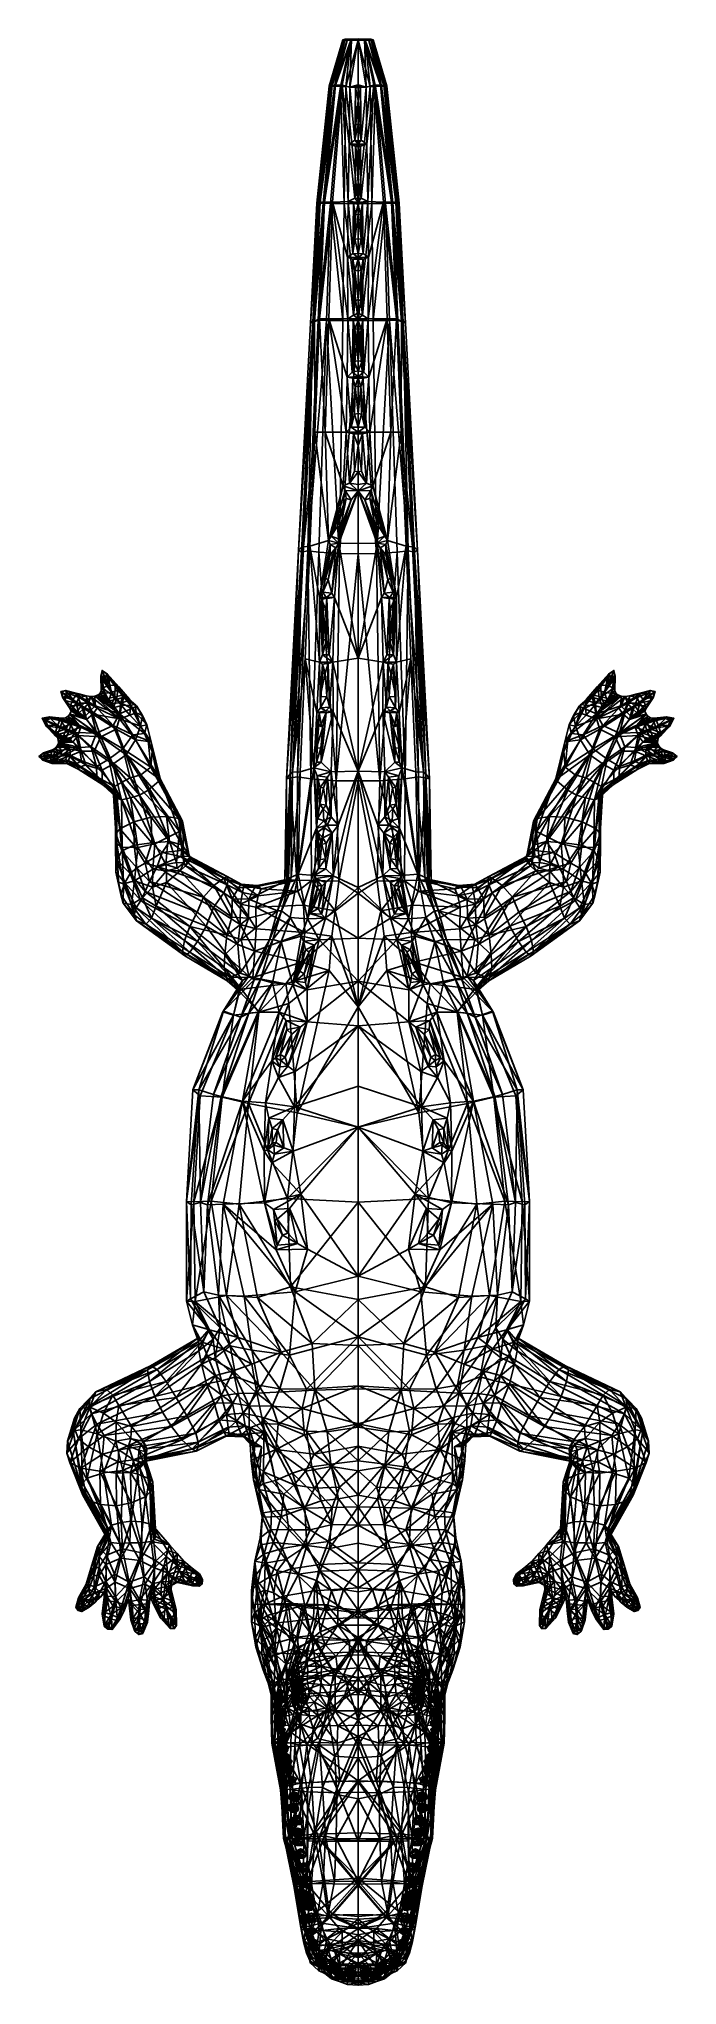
# Model space of a CAD drawing. Extents: x -0.88 to 0.88, y -1.69 to 3.66.
import ezdxf

# ---------------------------------------------------------------- set-up
doc = ezdxf.new("R2010")
doc.units = 0
doc.layers.add('ALLIGATR$LWO', color=1, linetype='CONTINUOUS')

msp = doc.modelspace()

# ---------------------------------------------------------------- linework, layer by layer
at = {"layer": 'ALLIGATR$LWO'}
for points in [[(-0.0417, 3.6609, 0.1605), (-0.0373, 3.6608, 0.1482), (-0.079, 3.5342, 0.1603)], [(-0.079, 3.5342, 0.1603), (-0.0754, 3.5356, 0.1893), (-0.0417, 3.6609, 0.1605)], [(-0.0744, 3.5338, 0.147), (-0.079, 3.5342, 0.1603), (-0.0373, 3.6608, 0.1482)], [(-0.0713, 3.536, 0.2193), (-0.0352, 3.6632, 0.2036), (-0.0754, 3.5356, 0.1893)], [(-0.0352, 3.6632, 0.2036), (-0.0382, 3.6625, 0.1822), (-0.0754, 3.5356, 0.1893)], [(-0.0382, 3.6625, 0.1822), (-0.0417, 3.6609, 0.1605), (-0.0754, 3.5356, 0.1893)], [(-0.0645, 3.5335, 0.135), (-0.0744, 3.5338, 0.147), (-0.0373, 3.6608, 0.1482)], [(-0.0291, 3.6631, 0.2176), (-0.0352, 3.6632, 0.2036), (-0.0713, 3.536, 0.2193)], [(-0.0616, 3.5364, 0.2383), (-0.0291, 3.6631, 0.2176), (-0.0713, 3.536, 0.2193)], [(-0.0373, 3.6608, 0.1482), (-0.0197, 3.6606, 0.1316), (-0.0645, 3.5335, 0.135)], [(-0.048, 3.5331, 0.1216), (-0.0645, 3.5335, 0.135), (-0.0197, 3.6606, 0.1316)], [(-0.0179, 3.6627, 0.2286), (-0.0291, 3.6631, 0.2176), (-0.0616, 3.5364, 0.2383)], [(-0.0433, 3.5366, 0.254), (-0.0179, 3.6627, 0.2286), (-0.0616, 3.5364, 0.2383)], [(-0.048, 3.5331, 0.1216), (-0.0197, 3.6606, 0.1316), (-0.0334, 3.5327, 0.107)], [(-0.0433, 3.5366, 0.254), (-0.022, 3.5314, 0.2555), (-0.0179, 3.6627, 0.2286)], [(-0.0417, 3.6609, 0.1605), (-0.0382, 3.6625, 0.1822), (-0.0373, 3.6608, 0.1482)], [(-0.0382, 3.6625, 0.1822), (-0.0352, 3.6632, 0.2036), (-0.0197, 3.6606, 0.1316)], [(-0.0373, 3.6608, 0.1482), (-0.0382, 3.6625, 0.1822), (-0.0197, 3.6606, 0.1316)], [(-0.0291, 3.6631, 0.2176), (0, 3.6638, 0.2284), (-0.0352, 3.6632, 0.2036)], [(0, 3.6638, 0.2284), (0, 3.6605, 0.1206), (-0.0352, 3.6632, 0.2036)], [(0, 3.6605, 0.1206), (-0.0197, 3.6606, 0.1316), (-0.0352, 3.6632, 0.2036)], [(-0.0197, 3.6606, 0.1316), (0, 3.6605, 0.1206), (-0.0334, 3.5327, 0.107)], [(-0.0334, 3.5327, 0.107), (0, 3.6605, 0.1206), (0, 3.5325, 0.1025)], [(-0.0179, 3.6627, 0.2286), (0, 3.6638, 0.2284), (-0.0291, 3.6631, 0.2176)], [(0, 3.6638, 0.2284), (-0.0179, 3.6627, 0.2286), (-0.022, 3.5314, 0.2555)], [(-0.022, 3.5314, 0.2555), (0, 3.538, 0.2532), (0, 3.6638, 0.2284)], [(0.0179, 3.6627, 0.2286), (0, 3.6638, 0.2284), (0.022, 3.5314, 0.2555)], [(0, 3.538, 0.2532), (0.022, 3.5314, 0.2555), (0, 3.6638, 0.2284)], [(0, 3.6638, 0.2284), (0.0179, 3.6627, 0.2286), (0.0291, 3.6631, 0.2176)], [(0, 3.6638, 0.2284), (0.0291, 3.6631, 0.2176), (0.0352, 3.6632, 0.2036)], [(0, 3.6605, 0.1206), (0, 3.6638, 0.2284), (0.0352, 3.6632, 0.2036)], [(0.0197, 3.6606, 0.1316), (0, 3.6605, 0.1206), (0.0352, 3.6632, 0.2036)], [(0, 3.6605, 0.1206), (0.0197, 3.6606, 0.1316), (0.0334, 3.5327, 0.107)], [(0, 3.6605, 0.1206), (0.0334, 3.5327, 0.107), (0, 3.5325, 0.1025)], [(0.0291, 3.6631, 0.2176), (0.0179, 3.6627, 0.2286), (0.0616, 3.5364, 0.2383)], [(0.0179, 3.6627, 0.2286), (0.0433, 3.5366, 0.254), (0.0616, 3.5364, 0.2383)], [(0.022, 3.5314, 0.2555), (0.0433, 3.5366, 0.254), (0.0179, 3.6627, 0.2286)], [(0.0352, 3.6632, 0.2036), (0.0382, 3.6625, 0.1822), (0.0197, 3.6606, 0.1316)], [(0.0382, 3.6625, 0.1822), (0.0373, 3.6608, 0.1482), (0.0197, 3.6606, 0.1316)], [(0.0197, 3.6606, 0.1316), (0.0373, 3.6608, 0.1482), (0.0645, 3.5335, 0.135)], [(0.0197, 3.6606, 0.1316), (0.048, 3.5331, 0.1216), (0.0334, 3.5327, 0.107)], [(0.0645, 3.5335, 0.135), (0.048, 3.5331, 0.1216), (0.0197, 3.6606, 0.1316)], [(0.0352, 3.6632, 0.2036), (0.0291, 3.6631, 0.2176), (0.0713, 3.536, 0.2193)], [(0.0291, 3.6631, 0.2176), (0.0616, 3.5364, 0.2383), (0.0713, 3.536, 0.2193)], [(0.0352, 3.6632, 0.2036), (0.0713, 3.536, 0.2193), (0.0754, 3.5356, 0.1893)], [(0.0382, 3.6625, 0.1822), (0.0352, 3.6632, 0.2036), (0.0754, 3.5356, 0.1893)], [(0.0382, 3.6625, 0.1822), (0.0417, 3.6609, 0.1605), (0.0373, 3.6608, 0.1482)], [(0.0373, 3.6608, 0.1482), (0.0417, 3.6609, 0.1605), (0.079, 3.5342, 0.1603)], [(0.0744, 3.5338, 0.147), (0.0645, 3.5335, 0.135), (0.0373, 3.6608, 0.1482)], [(0.079, 3.5342, 0.1603), (0.0744, 3.5338, 0.147), (0.0373, 3.6608, 0.1482)], [(0.0417, 3.6609, 0.1605), (0.0382, 3.6625, 0.1822), (0.0754, 3.5356, 0.1893)], [(0.0754, 3.5356, 0.1893), (0.079, 3.5342, 0.1603), (0.0417, 3.6609, 0.1605)], [(-0.113, 3.2126, 0.1488), (-0.079, 3.5342, 0.1603), (-0.0744, 3.5338, 0.147)], [(-0.113, 3.2126, 0.1488), (-0.1099, 3.2133, 0.1833), (-0.079, 3.5342, 0.1603)], [(-0.1076, 3.2122, 0.13), (-0.113, 3.2126, 0.1488), (-0.0744, 3.5338, 0.147)], [(-0.1099, 3.2133, 0.1833), (-0.0754, 3.5356, 0.1893), (-0.079, 3.5342, 0.1603)], [(-0.1074, 3.214, 0.2161), (-0.0754, 3.5356, 0.1893), (-0.1099, 3.2133, 0.1833)], [(-0.1076, 3.2122, 0.13), (-0.0744, 3.5338, 0.147), (-0.0645, 3.5335, 0.135)], [(-0.0959, 3.2119, 0.1131), (-0.1076, 3.2122, 0.13), (-0.0645, 3.5335, 0.135)], [(-0.0754, 3.5356, 0.1893), (-0.1074, 3.214, 0.2161), (-0.0713, 3.536, 0.2193)], [(-0.1038, 3.2146, 0.242), (-0.0713, 3.536, 0.2193), (-0.1074, 3.214, 0.2161)], [(-0.0713, 3.536, 0.2193), (-0.1038, 3.2146, 0.242), (-0.0616, 3.5364, 0.2383)], [(-0.0922, 3.2151, 0.2643), (-0.0616, 3.5364, 0.2383), (-0.1038, 3.2146, 0.242)], [(-0.0959, 3.2119, 0.1131), (-0.0645, 3.5335, 0.135), (-0.048, 3.5331, 0.1216)], [(-0.0759, 3.2114, 0.0937), (-0.0959, 3.2119, 0.1131), (-0.048, 3.5331, 0.1216)], [(-0.0616, 3.5364, 0.2383), (-0.0922, 3.2151, 0.2643), (-0.0433, 3.5366, 0.254)], [(-0.0705, 3.2154, 0.2827), (-0.0433, 3.5366, 0.254), (-0.0922, 3.2151, 0.2643)], [(-0.0759, 3.2114, 0.0937), (-0.048, 3.5331, 0.1216), (-0.0378, 3.211, 0.0729)], [(-0.0705, 3.2154, 0.2827), (-0.0266, 3.2173, 0.2845), (-0.0433, 3.5366, 0.254)], [(-0.0334, 3.5327, 0.107), (-0.0378, 3.211, 0.0729), (-0.048, 3.5331, 0.1216)], [(-0.0266, 3.2173, 0.2845), (-0.0244, 3.3744, 0.2702), (-0.0433, 3.5366, 0.254)], [(-0.0244, 3.3744, 0.2702), (-0.022, 3.5314, 0.2555), (-0.0433, 3.5366, 0.254)], [(-0.0378, 3.211, 0.0729), (-0.0334, 3.5327, 0.107), (0, 3.2109, 0.0666)], [(0, 3.5325, 0.1025), (0, 3.2109, 0.0666), (-0.0334, 3.5327, 0.107)], [(-0.0244, 3.3744, 0.2702), (-0.009, 3.3851, 0.2781), (-0.022, 3.5314, 0.2555)], [(-0.022, 3.5314, 0.2555), (-0.0072, 3.5302, 0.2644), (0, 3.538, 0.2532)], [(-0.009, 3.3851, 0.2781), (-0.0072, 3.5302, 0.2644), (-0.022, 3.5314, 0.2555)], [(-0.0072, 3.5302, 0.2644), (0, 3.5295, 0.266), (0, 3.538, 0.2532)], [(0.0072, 3.5302, 0.2644), (0.022, 3.5314, 0.2555), (0, 3.538, 0.2532)], [(0, 3.5295, 0.266), (0.0072, 3.5302, 0.2644), (0, 3.538, 0.2532)], [(0, 3.2109, 0.0666), (0, 3.5325, 0.1025), (0.0334, 3.5327, 0.107)], [(0.0334, 3.5327, 0.107), (0.0378, 3.211, 0.0729), (0, 3.2109, 0.0666)], [(0.0072, 3.5302, 0.2644), (0.009, 3.3851, 0.2781), (0.022, 3.5314, 0.2555)], [(0.009, 3.3851, 0.2781), (0.0244, 3.3744, 0.2702), (0.022, 3.5314, 0.2555)], [(0.022, 3.5314, 0.2555), (0.0244, 3.3744, 0.2702), (0.0433, 3.5366, 0.254)], [(0.0244, 3.3744, 0.2702), (0.0266, 3.2173, 0.2845), (0.0433, 3.5366, 0.254)], [(0.0266, 3.2173, 0.2845), (0.0705, 3.2154, 0.2827), (0.0433, 3.5366, 0.254)], [(0.0378, 3.211, 0.0729), (0.0334, 3.5327, 0.107), (0.048, 3.5331, 0.1216)], [(0.048, 3.5331, 0.1216), (0.0759, 3.2114, 0.0937), (0.0378, 3.211, 0.0729)], [(0.0922, 3.2151, 0.2643), (0.0616, 3.5364, 0.2383), (0.0433, 3.5366, 0.254)], [(0.0433, 3.5366, 0.254), (0.0705, 3.2154, 0.2827), (0.0922, 3.2151, 0.2643)], [(0.0645, 3.5335, 0.135), (0.0959, 3.2119, 0.1131), (0.048, 3.5331, 0.1216)], [(0.0959, 3.2119, 0.1131), (0.0759, 3.2114, 0.0937), (0.048, 3.5331, 0.1216)], [(0.1038, 3.2146, 0.242), (0.0713, 3.536, 0.2193), (0.0616, 3.5364, 0.2383)], [(0.0616, 3.5364, 0.2383), (0.0922, 3.2151, 0.2643), (0.1038, 3.2146, 0.242)], [(0.0744, 3.5338, 0.147), (0.1076, 3.2122, 0.13), (0.0645, 3.5335, 0.135)], [(0.1076, 3.2122, 0.13), (0.0959, 3.2119, 0.1131), (0.0645, 3.5335, 0.135)], [(0.1074, 3.214, 0.2161), (0.0754, 3.5356, 0.1893), (0.0713, 3.536, 0.2193)], [(0.0713, 3.536, 0.2193), (0.1038, 3.2146, 0.242), (0.1074, 3.214, 0.2161)], [(0.079, 3.5342, 0.1603), (0.113, 3.2126, 0.1488), (0.0744, 3.5338, 0.147)], [(0.113, 3.2126, 0.1488), (0.1076, 3.2122, 0.13), (0.0744, 3.5338, 0.147)], [(0.0754, 3.5356, 0.1893), (0.1099, 3.2133, 0.1833), (0.079, 3.5342, 0.1603)], [(0.0754, 3.5356, 0.1893), (0.1074, 3.214, 0.2161), (0.1099, 3.2133, 0.1833)], [(0.1099, 3.2133, 0.1833), (0.113, 3.2126, 0.1488), (0.079, 3.5342, 0.1603)], [(-0.009, 3.3851, 0.2781), (-0.0056, 3.4294, 0.2836), (-0.0072, 3.5302, 0.2644)], [(0, 3.5295, 0.266), (-0.0072, 3.5302, 0.2644), (0, 3.4945, 0.2797)], [(-0.0056, 3.4294, 0.2836), (0, 3.4945, 0.2797), (-0.0072, 3.5302, 0.2644)], [(0.0072, 3.5302, 0.2644), (0, 3.5295, 0.266), (0, 3.4945, 0.2797)], [(0, 3.4945, 0.2797), (0.0056, 3.4294, 0.2836), (0.0072, 3.5302, 0.2644)], [(0.0056, 3.4294, 0.2836), (0.009, 3.3851, 0.2781), (0.0072, 3.5302, 0.2644)], [(0, 3.4281, 0.2848), (-0.0056, 3.4294, 0.2836), (-0.009, 3.3851, 0.2781)], [(0, 3.3827, 0.279), (0, 3.4281, 0.2848), (-0.009, 3.3851, 0.2781)], [(0.0056, 3.4294, 0.2836), (0, 3.4281, 0.2848), (0.009, 3.3851, 0.2781)], [(0, 3.4281, 0.2848), (0, 3.3827, 0.279), (0.009, 3.3851, 0.2781)], [(-0.0266, 3.2173, 0.2845), (-0.0089, 3.2263, 0.2914), (-0.0244, 3.3744, 0.2702)], [(-0.0244, 3.3744, 0.2702), (0, 3.3745, 0.2692), (-0.009, 3.3851, 0.2781)], [(-0.0244, 3.3744, 0.2702), (-0.0068, 3.3689, 0.2783), (0, 3.3745, 0.2692)], [(-0.0089, 3.2263, 0.2914), (-0.0068, 3.3689, 0.2783), (-0.0244, 3.3744, 0.2702)], [(0, 3.3827, 0.279), (-0.009, 3.3851, 0.2781), (0, 3.3745, 0.2692)], [(-0.0068, 3.3689, 0.2783), (0, 3.3674, 0.2806), (0, 3.3745, 0.2692)], [(0, 3.3745, 0.2692), (0.0244, 3.3744, 0.2702), (0.009, 3.3851, 0.2781)], [(0.009, 3.3851, 0.2781), (0, 3.3827, 0.279), (0, 3.3745, 0.2692)], [(0.0068, 3.3689, 0.2783), (0.0244, 3.3744, 0.2702), (0, 3.3745, 0.2692)], [(0, 3.3674, 0.2806), (0.0068, 3.3689, 0.2783), (0, 3.3745, 0.2692)], [(0.0068, 3.3689, 0.2783), (0.0089, 3.2263, 0.2914), (0.0244, 3.3744, 0.2702)], [(0.0089, 3.2263, 0.2914), (0.0266, 3.2173, 0.2845), (0.0244, 3.3744, 0.2702)], [(-0.0089, 3.2263, 0.2914), (0, 3.2682, 0.3008), (-0.0068, 3.3689, 0.2783)], [(0, 3.3674, 0.2806), (-0.0068, 3.3689, 0.2783), (0, 3.3327, 0.2967)], [(0, 3.2682, 0.3008), (0, 3.3327, 0.2967), (-0.0068, 3.3689, 0.2783)], [(0.0068, 3.3689, 0.2783), (0, 3.3674, 0.2806), (0, 3.3327, 0.2967)], [(0, 3.2682, 0.3008), (0.0089, 3.2263, 0.2914), (0.0068, 3.3689, 0.2783)], [(0, 3.3327, 0.2967), (0, 3.2682, 0.3008), (0.0068, 3.3689, 0.2783)], [(0, 3.2672, 0.3013), (0, 3.2682, 0.3008), (-0.0089, 3.2263, 0.2914)], [(0, 3.225, 0.2926), (0, 3.2672, 0.3013), (-0.0089, 3.2263, 0.2914)], [(0, 3.2682, 0.3008), (0, 3.2672, 0.3013), (0.0089, 3.2263, 0.2914)], [(0, 3.2672, 0.3013), (0, 3.225, 0.2926), (0.0089, 3.2263, 0.2914)], [(-0.1303, 2.8825, 0.1582), (-0.113, 3.2126, 0.1488), (-0.1076, 3.2122, 0.13)], [(-0.1303, 2.8825, 0.1582), (-0.1232, 2.8903, 0.235), (-0.113, 3.2126, 0.1488)], [(-0.124, 2.8848, 0.1363), (-0.1303, 2.8825, 0.1582), (-0.1076, 3.2122, 0.13)], [(-0.124, 2.8848, 0.1363), (-0.1076, 3.2122, 0.13), (-0.0959, 3.2119, 0.1131)], [(-0.1098, 2.8903, 0.1162), (-0.124, 2.8848, 0.1363), (-0.0959, 3.2119, 0.1131)], [(-0.1074, 3.214, 0.2161), (-0.1232, 2.8903, 0.235), (-0.1038, 3.2146, 0.242)], [(-0.1194, 2.8875, 0.2665), (-0.1038, 3.2146, 0.242), (-0.1232, 2.8903, 0.235)], [(-0.1099, 3.2133, 0.1833), (-0.1232, 2.8903, 0.235), (-0.1074, 3.214, 0.2161)], [(-0.1232, 2.8903, 0.235), (-0.1099, 3.2133, 0.1833), (-0.113, 3.2126, 0.1488)], [(-0.1038, 3.2146, 0.242), (-0.1194, 2.8875, 0.2665), (-0.0922, 3.2151, 0.2643)], [(-0.1054, 2.894, 0.292), (-0.0922, 3.2151, 0.2643), (-0.1194, 2.8875, 0.2665)], [(-0.1098, 2.8903, 0.1162), (-0.0959, 3.2119, 0.1131), (-0.0759, 3.2114, 0.0937)], [(-0.0866, 2.8898, 0.0937), (-0.1098, 2.8903, 0.1162), (-0.0759, 3.2114, 0.0937)], [(-0.0922, 3.2151, 0.2643), (-0.1054, 2.894, 0.292), (-0.0705, 3.2154, 0.2827)], [(-0.0803, 2.8944, 0.3132), (-0.0705, 3.2154, 0.2827), (-0.1054, 2.894, 0.292)], [(-0.0866, 2.8898, 0.0937), (-0.0759, 3.2114, 0.0937), (-0.0421, 2.8894, 0.0695)], [(-0.0803, 2.8944, 0.3132), (-0.0275, 2.8943, 0.3153), (-0.0705, 3.2154, 0.2827)], [(-0.0378, 3.211, 0.0729), (-0.0421, 2.8894, 0.0695), (-0.0759, 3.2114, 0.0937)], [(-0.0266, 3.2173, 0.2845), (-0.0705, 3.2154, 0.2827), (-0.0289, 3.0643, 0.2991)], [(-0.0275, 2.8943, 0.3153), (-0.0289, 3.0643, 0.2991), (-0.0705, 3.2154, 0.2827)], [(-0.0421, 2.8894, 0.0695), (-0.0378, 3.211, 0.0729), (0, 2.8891, 0.0622)], [(0, 3.2109, 0.0666), (0, 2.8891, 0.0622), (-0.0378, 3.211, 0.0729)], [(-0.0289, 3.0643, 0.2991), (-0.0139, 3.0739, 0.3073), (-0.0266, 3.2173, 0.2845)], [(-0.0266, 3.2173, 0.2845), (0, 3.2155, 0.2825), (-0.0089, 3.2263, 0.2914)], [(-0.0139, 3.0739, 0.3073), (-0.0121, 3.211, 0.294), (-0.0266, 3.2173, 0.2845)], [(-0.0266, 3.2173, 0.2845), (-0.0121, 3.211, 0.294), (0, 3.2155, 0.2825)], [(-0.0139, 3.0739, 0.3073), (-0.0089, 3.1141, 0.3177), (-0.0121, 3.211, 0.294)], [(-0.0121, 3.211, 0.294), (0, 3.2094, 0.2934), (0, 3.2155, 0.2825)], [(-0.0089, 3.1141, 0.3177), (-0.0066, 3.1814, 0.3132), (-0.0121, 3.211, 0.294)], [(-0.0121, 3.211, 0.294), (-0.0066, 3.1814, 0.3132), (0, 3.2094, 0.2934)], [(0, 3.225, 0.2926), (-0.0089, 3.2263, 0.2914), (0, 3.2155, 0.2825)], [(0, 3.2155, 0.2825), (0.0266, 3.2173, 0.2845), (0.0089, 3.2263, 0.2914)], [(0.0089, 3.2263, 0.2914), (0, 3.225, 0.2926), (0, 3.2155, 0.2825)], [(0.0121, 3.211, 0.294), (0.0266, 3.2173, 0.2845), (0, 3.2155, 0.2825)], [(0, 3.2094, 0.2934), (0.0121, 3.211, 0.294), (0, 3.2155, 0.2825)], [(0.0066, 3.1814, 0.3132), (0.0121, 3.211, 0.294), (0, 3.2094, 0.2934)], [(0, 2.8891, 0.0622), (0, 3.2109, 0.0666), (0.0378, 3.211, 0.0729)], [(0.0378, 3.211, 0.0729), (0.0421, 2.8894, 0.0695), (0, 2.8891, 0.0622)], [(0.0066, 3.1814, 0.3132), (0.0089, 3.1141, 0.3177), (0.0121, 3.211, 0.294)], [(0.0089, 3.1141, 0.3177), (0.0139, 3.0739, 0.3073), (0.0121, 3.211, 0.294)], [(0.0121, 3.211, 0.294), (0.0139, 3.0739, 0.3073), (0.0266, 3.2173, 0.2845)], [(0.0139, 3.0739, 0.3073), (0.0289, 3.0643, 0.2991), (0.0266, 3.2173, 0.2845)], [(0.0705, 3.2154, 0.2827), (0.0266, 3.2173, 0.2845), (0.0289, 3.0643, 0.2991)], [(0.0275, 2.8943, 0.3153), (0.0803, 2.8944, 0.3132), (0.0705, 3.2154, 0.2827)], [(0.0289, 3.0643, 0.2991), (0.0275, 2.8943, 0.3153), (0.0705, 3.2154, 0.2827)], [(0.0421, 2.8894, 0.0695), (0.0378, 3.211, 0.0729), (0.0759, 3.2114, 0.0937)], [(0.0759, 3.2114, 0.0937), (0.0866, 2.8898, 0.0937), (0.0421, 2.8894, 0.0695)], [(0.1054, 2.894, 0.292), (0.0922, 3.2151, 0.2643), (0.0705, 3.2154, 0.2827)], [(0.0705, 3.2154, 0.2827), (0.0803, 2.8944, 0.3132), (0.1054, 2.894, 0.292)], [(0.0959, 3.2119, 0.1131), (0.1098, 2.8903, 0.1162), (0.0759, 3.2114, 0.0937)], [(0.1098, 2.8903, 0.1162), (0.0866, 2.8898, 0.0937), (0.0759, 3.2114, 0.0937)], [(0.1194, 2.8875, 0.2665), (0.1038, 3.2146, 0.242), (0.0922, 3.2151, 0.2643)], [(0.0922, 3.2151, 0.2643), (0.1054, 2.894, 0.292), (0.1194, 2.8875, 0.2665)], [(0.1076, 3.2122, 0.13), (0.124, 2.8848, 0.1363), (0.0959, 3.2119, 0.1131)], [(0.124, 2.8848, 0.1363), (0.1098, 2.8903, 0.1162), (0.0959, 3.2119, 0.1131)], [(0.1232, 2.8903, 0.235), (0.1074, 3.214, 0.2161), (0.1038, 3.2146, 0.242)], [(0.1038, 3.2146, 0.242), (0.1194, 2.8875, 0.2665), (0.1232, 2.8903, 0.235)], [(0.1232, 2.8903, 0.235), (0.1099, 3.2133, 0.1833), (0.1074, 3.214, 0.2161)], [(0.113, 3.2126, 0.1488), (0.1303, 2.8825, 0.1582), (0.1076, 3.2122, 0.13)], [(0.1303, 2.8825, 0.1582), (0.124, 2.8848, 0.1363), (0.1076, 3.2122, 0.13)], [(0.1099, 3.2133, 0.1833), (0.1232, 2.8903, 0.235), (0.113, 3.2126, 0.1488)], [(0.1232, 2.8903, 0.235), (0.1303, 2.8825, 0.1582), (0.113, 3.2126, 0.1488)], [(0, 3.18, 0.3125), (-0.0066, 3.1814, 0.3132), (-0.0089, 3.1141, 0.3177)], [(0, 3.1136, 0.3181), (0, 3.18, 0.3125), (-0.0089, 3.1141, 0.3177)], [(-0.0066, 3.1814, 0.3132), (0, 3.18, 0.3125), (0, 3.2094, 0.2934)], [(0, 3.18, 0.3125), (0.0066, 3.1814, 0.3132), (0, 3.2094, 0.2934)], [(0.0066, 3.1814, 0.3132), (0, 3.18, 0.3125), (0.0089, 3.1141, 0.3177)], [(0, 3.18, 0.3125), (0, 3.1136, 0.3181), (0.0089, 3.1141, 0.3177)], [(-0.0139, 3.0739, 0.3073), (0, 3.0727, 0.3078), (-0.0089, 3.1141, 0.3177)], [(0, 3.1136, 0.3181), (-0.0089, 3.1141, 0.3177), (0, 3.0727, 0.3078)], [(0, 3.0727, 0.3078), (0.0139, 3.0739, 0.3073), (0.0089, 3.1141, 0.3177)], [(0.0089, 3.1141, 0.3177), (0, 3.1136, 0.3181), (0, 3.0727, 0.3078)], [(-0.0289, 3.0643, 0.2991), (0, 3.0629, 0.298), (-0.0139, 3.0739, 0.3073)], [(-0.0289, 3.0643, 0.2991), (-0.0138, 3.0583, 0.3087), (0, 3.0629, 0.298)], [(-0.0275, 2.8943, 0.3153), (-0.0128, 2.9044, 0.3231), (-0.0289, 3.0643, 0.2991)], [(-0.0128, 2.9044, 0.3231), (-0.0138, 3.0583, 0.3087), (-0.0289, 3.0643, 0.2991)], [(0, 3.0727, 0.3078), (-0.0139, 3.0739, 0.3073), (0, 3.0629, 0.298)], [(-0.0138, 3.0583, 0.3087), (0, 3.0583, 0.3091), (0, 3.0629, 0.298)], [(-0.0138, 3.0583, 0.3087), (-0.009, 3.0271, 0.3218), (0, 3.0583, 0.3091)], [(-0.0138, 3.0583, 0.3087), (-0.0128, 2.9044, 0.3231), (-0.009, 3.0271, 0.3218)], [(-0.009, 3.0271, 0.3218), (0, 3.0271, 0.3222), (0, 3.0583, 0.3091)], [(0, 3.0629, 0.298), (0.0289, 3.0643, 0.2991), (0.0139, 3.0739, 0.3073)], [(0.0139, 3.0739, 0.3073), (0, 3.0727, 0.3078), (0, 3.0629, 0.298)], [(0.0138, 3.0583, 0.3087), (0.0289, 3.0643, 0.2991), (0, 3.0629, 0.298)], [(0, 3.0583, 0.3091), (0.0138, 3.0583, 0.3087), (0, 3.0629, 0.298)], [(0.009, 3.0271, 0.3218), (0.0138, 3.0583, 0.3087), (0, 3.0583, 0.3091)], [(0, 3.0271, 0.3222), (0.009, 3.0271, 0.3218), (0, 3.0583, 0.3091)], [(0.0128, 2.9044, 0.3231), (0.0138, 3.0583, 0.3087), (0.009, 3.0271, 0.3218)], [(0.0128, 2.9044, 0.3231), (0.0275, 2.8943, 0.3153), (0.0289, 3.0643, 0.2991)], [(0.0138, 3.0583, 0.3087), (0.0128, 2.9044, 0.3231), (0.0289, 3.0643, 0.2991)], [(-0.0075, 2.9442, 0.3305), (-0.009, 3.0271, 0.3218), (-0.0128, 2.9044, 0.3231)], [(-0.0075, 2.9442, 0.3305), (0, 2.9478, 0.3304), (-0.009, 3.0271, 0.3218)], [(0, 2.9478, 0.3304), (0, 3.0271, 0.3222), (-0.009, 3.0271, 0.3218)], [(0, 2.9478, 0.3304), (0.0075, 2.9442, 0.3305), (0.009, 3.0271, 0.3218)], [(0, 3.0271, 0.3222), (0, 2.9478, 0.3304), (0.009, 3.0271, 0.3218)], [(0.009, 3.0271, 0.3218), (0.0075, 2.9442, 0.3305), (0.0128, 2.9044, 0.3231)], [(-0.0128, 2.9044, 0.3231), (0, 2.9097, 0.3231), (-0.0075, 2.9442, 0.3305)], [(0, 2.9478, 0.3304), (-0.0075, 2.9442, 0.3305), (0, 2.9097, 0.3231)], [(0.0075, 2.9442, 0.3305), (0, 2.9478, 0.3304), (0, 2.9097, 0.3231)], [(0, 2.9097, 0.3231), (0.0128, 2.9044, 0.3231), (0.0075, 2.9442, 0.3305)], [(-0.1633, 2.2588, 0.2117), (-0.1232, 2.8903, 0.235), (-0.1303, 2.8825, 0.1582)], [(-0.1232, 2.8903, 0.235), (-0.1633, 2.2588, 0.2117), (-0.1548, 2.268, 0.3145)], [(-0.1232, 2.8903, 0.235), (-0.1548, 2.268, 0.3145), (-0.1194, 2.8875, 0.2665)], [(-0.1377, 2.2564, 0.158), (-0.1098, 2.8903, 0.1162), (-0.0866, 2.8898, 0.0937)], [(-0.1377, 2.2564, 0.158), (-0.124, 2.8848, 0.1363), (-0.1098, 2.8903, 0.1162)], [(-0.1077, 2.2527, 0.1289), (-0.1377, 2.2564, 0.158), (-0.0866, 2.8898, 0.0937)], [(-0.1189, 2.5824, 0.3385), (-0.1054, 2.894, 0.292), (-0.1194, 2.8875, 0.2665)], [(-0.1189, 2.5824, 0.3385), (-0.0905, 2.5829, 0.3628), (-0.1054, 2.894, 0.292)], [(-0.1077, 2.2527, 0.1289), (-0.0866, 2.8898, 0.0937), (-0.0507, 2.2493, 0.0975)], [(-0.0905, 2.5829, 0.3628), (-0.0803, 2.8944, 0.3132), (-0.1054, 2.894, 0.292)], [(-0.0905, 2.5829, 0.3628), (-0.0322, 2.583, 0.3652), (-0.0803, 2.8944, 0.3132)], [(-0.0421, 2.8894, 0.0695), (-0.0507, 2.2493, 0.0975), (-0.0866, 2.8898, 0.0937)], [(-0.0322, 2.583, 0.3652), (-0.03, 2.7339, 0.3407), (-0.0803, 2.8944, 0.3132)], [(-0.03, 2.7339, 0.3407), (-0.0275, 2.8943, 0.3153), (-0.0803, 2.8944, 0.3132)], [(-0.0507, 2.2493, 0.0975), (-0.0421, 2.8894, 0.0695), (0, 2.8891, 0.0622)], [(0, 2.8891, 0.0622), (0, 2.2488, 0.0882), (-0.0507, 2.2493, 0.0975)], [(-0.03, 2.7339, 0.3407), (-0.0164, 2.748, 0.3481), (-0.0275, 2.8943, 0.3153)], [(-0.0275, 2.8943, 0.3153), (0, 2.8947, 0.3129), (-0.0128, 2.9044, 0.3231)], [(-0.0275, 2.8943, 0.3153), (-0.0137, 2.8906, 0.3247), (0, 2.8947, 0.3129)], [(-0.0164, 2.748, 0.3481), (-0.0137, 2.8906, 0.3247), (-0.0275, 2.8943, 0.3153)], [(-0.0164, 2.748, 0.3481), (-0.0117, 2.7767, 0.3545), (-0.0137, 2.8906, 0.3247)], [(-0.0137, 2.8906, 0.3247), (0, 2.8893, 0.3246), (0, 2.8947, 0.3129)], [(-0.0137, 2.8906, 0.3247), (-0.009, 2.8667, 0.3427), (0, 2.8893, 0.3246)], [(-0.0117, 2.7767, 0.3545), (-0.009, 2.8667, 0.3427), (-0.0137, 2.8906, 0.3247)], [(0, 2.9097, 0.3231), (-0.0128, 2.9044, 0.3231), (0, 2.8947, 0.3129)], [(-0.009, 2.8667, 0.3427), (0, 2.8657, 0.342), (0, 2.8893, 0.3246)], [(0.0128, 2.9044, 0.3231), (0, 2.9097, 0.3231), (0, 2.8947, 0.3129)], [(0, 2.8947, 0.3129), (0.0275, 2.8943, 0.3153), (0.0128, 2.9044, 0.3231)], [(0.0137, 2.8906, 0.3247), (0.0275, 2.8943, 0.3153), (0, 2.8947, 0.3129)], [(0, 2.8893, 0.3246), (0.0137, 2.8906, 0.3247), (0, 2.8947, 0.3129)], [(0.009, 2.8667, 0.3427), (0.0137, 2.8906, 0.3247), (0, 2.8893, 0.3246)], [(0.0421, 2.8894, 0.0695), (0.0507, 2.2493, 0.0975), (0, 2.8891, 0.0622)], [(0, 2.8657, 0.342), (0.009, 2.8667, 0.3427), (0, 2.8893, 0.3246)], [(0, 2.2488, 0.0882), (0, 2.8891, 0.0622), (0.0507, 2.2493, 0.0975)], [(0.009, 2.8667, 0.3427), (0.0117, 2.7767, 0.3545), (0.0137, 2.8906, 0.3247)], [(0.0117, 2.7767, 0.3545), (0.0164, 2.748, 0.3481), (0.0137, 2.8906, 0.3247)], [(0.0137, 2.8906, 0.3247), (0.0164, 2.748, 0.3481), (0.0275, 2.8943, 0.3153)], [(0.0164, 2.748, 0.3481), (0.03, 2.7339, 0.3407), (0.0275, 2.8943, 0.3153)], [(0.0275, 2.8943, 0.3153), (0.03, 2.7339, 0.3407), (0.0803, 2.8944, 0.3132)], [(0.03, 2.7339, 0.3407), (0.0322, 2.583, 0.3652), (0.0803, 2.8944, 0.3132)], [(0.0322, 2.583, 0.3652), (0.0905, 2.5829, 0.3628), (0.0803, 2.8944, 0.3132)], [(0.0507, 2.2493, 0.0975), (0.0421, 2.8894, 0.0695), (0.0866, 2.8898, 0.0937)], [(0.0866, 2.8898, 0.0937), (0.1077, 2.2527, 0.1289), (0.0507, 2.2493, 0.0975)], [(0.0803, 2.8944, 0.3132), (0.0905, 2.5829, 0.3628), (0.1054, 2.894, 0.292)], [(0.1098, 2.8903, 0.1162), (0.1377, 2.2564, 0.158), (0.0866, 2.8898, 0.0937)], [(0.1377, 2.2564, 0.158), (0.1077, 2.2527, 0.1289), (0.0866, 2.8898, 0.0937)], [(0.0905, 2.5829, 0.3628), (0.1189, 2.5824, 0.3385), (0.1054, 2.894, 0.292)], [(0.1054, 2.894, 0.292), (0.1189, 2.5824, 0.3385), (0.1194, 2.8875, 0.2665)], [(0.124, 2.8848, 0.1363), (0.1377, 2.2564, 0.158), (0.1098, 2.8903, 0.1162)], [(0.1548, 2.268, 0.3145), (0.1232, 2.8903, 0.235), (0.1194, 2.8875, 0.2665)], [(0.1232, 2.8903, 0.235), (0.1633, 2.2588, 0.2117), (0.1303, 2.8825, 0.1582)], [(0.1633, 2.2588, 0.2117), (0.1232, 2.8903, 0.235), (0.1548, 2.268, 0.3145)], [(-0.1554, 2.2534, 0.184), (-0.1633, 2.2588, 0.2117), (-0.124, 2.8848, 0.1363)], [(-0.1633, 2.2588, 0.2117), (-0.1303, 2.8825, 0.1582), (-0.124, 2.8848, 0.1363)], [(-0.1554, 2.2534, 0.184), (-0.124, 2.8848, 0.1363), (-0.1377, 2.2564, 0.158)], [(-0.1497, 2.2674, 0.3537), (-0.1194, 2.8875, 0.2665), (-0.1548, 2.268, 0.3145)], [(-0.1194, 2.8875, 0.2665), (-0.1497, 2.2674, 0.3537), (-0.1189, 2.5824, 0.3385)], [(-0.009, 2.8667, 0.3427), (-0.0117, 2.7767, 0.3545), (0, 2.7793, 0.355)], [(0, 2.8657, 0.342), (-0.009, 2.8667, 0.3427), (0, 2.7793, 0.355)], [(0.009, 2.8667, 0.3427), (0, 2.8657, 0.342), (0, 2.7793, 0.355)], [(0.0117, 2.7767, 0.3545), (0.009, 2.8667, 0.3427), (0, 2.7793, 0.355)], [(0.1497, 2.2674, 0.3537), (0.1194, 2.8875, 0.2665), (0.1189, 2.5824, 0.3385)], [(0.1194, 2.8875, 0.2665), (0.1497, 2.2674, 0.3537), (0.1548, 2.268, 0.3145)], [(0.124, 2.8848, 0.1363), (0.1554, 2.2534, 0.184), (0.1377, 2.2564, 0.158)], [(0.1633, 2.2588, 0.2117), (0.1554, 2.2534, 0.184), (0.124, 2.8848, 0.1363)], [(0.1303, 2.8825, 0.1582), (0.1633, 2.2588, 0.2117), (0.124, 2.8848, 0.1363)], [(-0.0322, 2.583, 0.3652), (-0.0187, 2.5962, 0.3802), (-0.03, 2.7339, 0.3407)], [(-0.03, 2.7339, 0.3407), (0, 2.7359, 0.3394), (-0.0164, 2.748, 0.3481)], [(-0.03, 2.7339, 0.3407), (-0.0146, 2.7309, 0.3494), (0, 2.7359, 0.3394)], [(-0.0187, 2.5962, 0.3802), (-0.0146, 2.7309, 0.3494), (-0.03, 2.7339, 0.3407)], [(-0.0146, 2.7309, 0.3494), (-0.0187, 2.5962, 0.3802), (-0.0082, 2.7087, 0.3655)], [(-0.0164, 2.748, 0.3481), (0, 2.7517, 0.3484), (-0.0117, 2.7767, 0.3545)], [(0, 2.7517, 0.3484), (-0.0164, 2.748, 0.3481), (0, 2.7359, 0.3394)], [(-0.0146, 2.7309, 0.3494), (0, 2.7315, 0.3511), (0, 2.7359, 0.3394)], [(-0.0146, 2.7309, 0.3494), (-0.0082, 2.7087, 0.3655), (0, 2.7315, 0.3511)], [(0, 2.7793, 0.355), (-0.0117, 2.7767, 0.3545), (0, 2.7517, 0.3484)], [(-0.0082, 2.7087, 0.3655), (0, 2.7087, 0.3672), (0, 2.7315, 0.3511)], [(0.0117, 2.7767, 0.3545), (0, 2.7793, 0.355), (0, 2.7517, 0.3484)], [(0, 2.7517, 0.3484), (0.0164, 2.748, 0.3481), (0.0117, 2.7767, 0.3545)], [(0.0164, 2.748, 0.3481), (0, 2.7517, 0.3484), (0, 2.7359, 0.3394)], [(0, 2.7359, 0.3394), (0.03, 2.7339, 0.3407), (0.0164, 2.748, 0.3481)], [(0.0146, 2.7309, 0.3494), (0.03, 2.7339, 0.3407), (0, 2.7359, 0.3394)], [(0, 2.7315, 0.3511), (0.0146, 2.7309, 0.3494), (0, 2.7359, 0.3394)], [(0.0082, 2.7087, 0.3655), (0.0146, 2.7309, 0.3494), (0, 2.7315, 0.3511)], [(0, 2.7087, 0.3672), (0.0082, 2.7087, 0.3655), (0, 2.7315, 0.3511)], [(0.0187, 2.5962, 0.3802), (0.0146, 2.7309, 0.3494), (0.0082, 2.7087, 0.3655)], [(0.0146, 2.7309, 0.3494), (0.0187, 2.5962, 0.3802), (0.03, 2.7339, 0.3407)], [(0.0187, 2.5962, 0.3802), (0.0322, 2.583, 0.3652), (0.03, 2.7339, 0.3407)], [(-0.0096, 2.6327, 0.3872), (-0.0082, 2.7087, 0.3655), (-0.0187, 2.5962, 0.3802)], [(-0.0082, 2.7087, 0.3655), (-0.0096, 2.6327, 0.3872), (0, 2.6341, 0.3873)], [(0, 2.7087, 0.3672), (-0.0082, 2.7087, 0.3655), (0, 2.6341, 0.3873)], [(0.0082, 2.7087, 0.3655), (0, 2.7087, 0.3672), (0, 2.6341, 0.3873)], [(0.0096, 2.6327, 0.3872), (0.0082, 2.7087, 0.3655), (0, 2.6341, 0.3873)], [(0.0082, 2.7087, 0.3655), (0.0096, 2.6327, 0.3872), (0.0187, 2.5962, 0.3802)], [(-0.0187, 2.5962, 0.3802), (0, 2.5965, 0.3805), (-0.0096, 2.6327, 0.3872)], [(0, 2.6341, 0.3873), (-0.0096, 2.6327, 0.3872), (0, 2.5965, 0.3805)], [(0.0096, 2.6327, 0.3872), (0, 2.6341, 0.3873), (0, 2.5965, 0.3805)], [(0, 2.5965, 0.3805), (0.0187, 2.5962, 0.3802), (0.0096, 2.6327, 0.3872)], [(-0.1323, 2.2698, 0.3872), (-0.1189, 2.5824, 0.3385), (-0.1497, 2.2674, 0.3537)], [(-0.1323, 2.2698, 0.3872), (-0.0815, 2.2853, 0.4143), (-0.1189, 2.5824, 0.3385)], [(-0.0815, 2.2853, 0.4143), (-0.0905, 2.5829, 0.3628), (-0.1189, 2.5824, 0.3385)], [(-0.0404, 2.4355, 0.392), (-0.0322, 2.583, 0.3652), (-0.0905, 2.5829, 0.3628)], [(-0.0815, 2.2853, 0.4143), (-0.0404, 2.4355, 0.392), (-0.0905, 2.5829, 0.3628)], [(-0.0404, 2.4355, 0.392), (-0.0237, 2.443, 0.4039), (-0.0322, 2.583, 0.3652)], [(-0.0322, 2.583, 0.3652), (0, 2.5829, 0.3626), (-0.0187, 2.5962, 0.3802)], [(-0.0322, 2.583, 0.3652), (-0.012, 2.5782, 0.3814), (0, 2.5829, 0.3626)], [(-0.0237, 2.443, 0.4039), (-0.012, 2.5782, 0.3814), (-0.0322, 2.583, 0.3652)], [(-0.0237, 2.443, 0.4039), (-0.0097, 2.4754, 0.415), (-0.012, 2.5782, 0.3814)], [(0, 2.5965, 0.3805), (-0.0187, 2.5962, 0.3802), (0, 2.5829, 0.3626)], [(-0.012, 2.5782, 0.3814), (0, 2.5776, 0.3799), (0, 2.5829, 0.3626)], [(0, 2.5776, 0.3799), (-0.012, 2.5782, 0.3814), (0, 2.5461, 0.4048)], [(-0.0097, 2.4754, 0.415), (0, 2.5461, 0.4048), (-0.012, 2.5782, 0.3814)], [(0.0187, 2.5962, 0.3802), (0, 2.5965, 0.3805), (0, 2.5829, 0.3626)], [(0, 2.5829, 0.3626), (0.0322, 2.583, 0.3652), (0.0187, 2.5962, 0.3802)], [(0.012, 2.5782, 0.3814), (0.0322, 2.583, 0.3652), (0, 2.5829, 0.3626)], [(0, 2.5776, 0.3799), (0.012, 2.5782, 0.3814), (0, 2.5829, 0.3626)], [(0.012, 2.5782, 0.3814), (0, 2.5776, 0.3799), (0, 2.5461, 0.4048)], [(0, 2.5461, 0.4048), (0.0097, 2.4754, 0.415), (0.012, 2.5782, 0.3814)], [(0.0097, 2.4754, 0.415), (0.0237, 2.443, 0.4039), (0.012, 2.5782, 0.3814)], [(0.012, 2.5782, 0.3814), (0.0237, 2.443, 0.4039), (0.0322, 2.583, 0.3652)], [(0.0237, 2.443, 0.4039), (0.0404, 2.4355, 0.392), (0.0322, 2.583, 0.3652)], [(0.0322, 2.583, 0.3652), (0.0404, 2.4355, 0.392), (0.0905, 2.5829, 0.3628)], [(0.0404, 2.4355, 0.392), (0.0815, 2.2853, 0.4143), (0.0905, 2.5829, 0.3628)], [(0.0905, 2.5829, 0.3628), (0.0815, 2.2853, 0.4143), (0.1189, 2.5824, 0.3385)], [(0.0815, 2.2853, 0.4143), (0.1323, 2.2698, 0.3872), (0.1189, 2.5824, 0.3385)], [(0.1189, 2.5824, 0.3385), (0.1323, 2.2698, 0.3872), (0.1497, 2.2674, 0.3537)], [(0, 2.4736, 0.4147), (0, 2.5461, 0.4048), (-0.0097, 2.4754, 0.415)], [(0, 2.5461, 0.4048), (0, 2.4736, 0.4147), (0.0097, 2.4754, 0.415)], [(0, 2.4736, 0.4147), (-0.0097, 2.4754, 0.415), (-0.0237, 2.443, 0.4039)], [(0, 2.4387, 0.4033), (0, 2.4736, 0.4147), (-0.0237, 2.443, 0.4039)], [(0.0097, 2.4754, 0.415), (0, 2.4736, 0.4147), (0.0237, 2.443, 0.4039)], [(0, 2.4736, 0.4147), (0, 2.4387, 0.4033), (0.0237, 2.443, 0.4039)], [(-0.0815, 2.2853, 0.4143), (-0.0736, 2.2965, 0.4264), (-0.0404, 2.4355, 0.392)], [(-0.0736, 2.2965, 0.4264), (-0.0356, 2.4224, 0.4065), (-0.0404, 2.4355, 0.392)], [(-0.0356, 2.4224, 0.4065), (-0.0736, 2.2965, 0.4264), (-0.0328, 2.4004, 0.4294)], [(0, 2.4217, 0.3907), (-0.0186, 2.3972, 0.4287), (-0.054, 2.2898, 0.4296)], [(-0.0531, 2.2773, 0.4172), (0, 2.4217, 0.3907), (-0.054, 2.2898, 0.4296)], [(0, 2.2766, 0.4143), (0, 2.4217, 0.3907), (-0.0531, 2.2773, 0.4172)], [(-0.0404, 2.4355, 0.392), (0, 2.4217, 0.3907), (-0.0237, 2.443, 0.4039)], [(-0.0404, 2.4355, 0.392), (-0.0356, 2.4224, 0.4065), (0, 2.4217, 0.3907)], [(0, 2.4217, 0.3907), (-0.0356, 2.4224, 0.4065), (-0.0186, 2.3972, 0.4287)], [(-0.0328, 2.4004, 0.4294), (-0.0186, 2.3972, 0.4287), (-0.0356, 2.4224, 0.4065)], [(0, 2.4387, 0.4033), (-0.0237, 2.443, 0.4039), (0, 2.4217, 0.3907)], [(0, 2.4217, 0.3907), (0.0404, 2.4355, 0.392), (0.0237, 2.443, 0.4039)], [(0.0237, 2.443, 0.4039), (0, 2.4387, 0.4033), (0, 2.4217, 0.3907)], [(0.0356, 2.4224, 0.4065), (0.0404, 2.4355, 0.392), (0, 2.4217, 0.3907)], [(0.0356, 2.4224, 0.4065), (0, 2.4217, 0.3907), (0.0186, 2.3972, 0.4287)], [(0.0186, 2.3972, 0.4287), (0, 2.4217, 0.3907), (0.054, 2.2898, 0.4296)], [(0, 2.4217, 0.3907), (0.0531, 2.2773, 0.4172), (0.054, 2.2898, 0.4296)], [(0, 2.4217, 0.3907), (0, 2.2766, 0.4143), (0.0531, 2.2773, 0.4172)], [(0.0186, 2.3972, 0.4287), (0.0328, 2.4004, 0.4294), (0.0356, 2.4224, 0.4065)], [(0.0736, 2.2965, 0.4264), (0.0356, 2.4224, 0.4065), (0.0328, 2.4004, 0.4294)], [(0.0356, 2.4224, 0.4065), (0.0736, 2.2965, 0.4264), (0.0404, 2.4355, 0.392)], [(0.0736, 2.2965, 0.4264), (0.0815, 2.2853, 0.4143), (0.0404, 2.4355, 0.392)], [(-0.0562, 2.3246, 0.4441), (-0.0328, 2.4004, 0.4294), (-0.0736, 2.2965, 0.4264)], [(-0.0562, 2.3246, 0.4441), (-0.0483, 2.3203, 0.4475), (-0.0328, 2.4004, 0.4294)], [(-0.0186, 2.3972, 0.4287), (-0.0483, 2.3203, 0.4475), (-0.054, 2.2898, 0.4296)], [(-0.0186, 2.3972, 0.4287), (-0.0328, 2.4004, 0.4294), (-0.0483, 2.3203, 0.4475)], [(0.0328, 2.4004, 0.4294), (0.0186, 2.3972, 0.4287), (0.0483, 2.3203, 0.4475)], [(0.0483, 2.3203, 0.4475), (0.0186, 2.3972, 0.4287), (0.054, 2.2898, 0.4296)], [(0.0328, 2.4004, 0.4294), (0.0562, 2.3246, 0.4441), (0.0736, 2.2965, 0.4264)], [(0.0483, 2.3203, 0.4475), (0.0562, 2.3246, 0.4441), (0.0328, 2.4004, 0.4294)], [(-0.0736, 2.2965, 0.4264), (-0.054, 2.2898, 0.4296), (-0.0562, 2.3246, 0.4441)], [(-0.0483, 2.3203, 0.4475), (-0.0562, 2.3246, 0.4441), (-0.054, 2.2898, 0.4296)], [(0.0562, 2.3246, 0.4441), (0.0483, 2.3203, 0.4475), (0.054, 2.2898, 0.4296)], [(0.054, 2.2898, 0.4296), (0.0736, 2.2965, 0.4264), (0.0562, 2.3246, 0.4441)], [(-0.1965, 1.6299, 0.3075), (-0.1633, 2.2588, 0.2117), (-0.1554, 2.2534, 0.184)], [(-0.1633, 2.2588, 0.2117), (-0.1965, 1.6299, 0.3075), (-0.1863, 1.6439, 0.4247)], [(-0.1869, 1.6324, 0.2754), (-0.1965, 1.6299, 0.3075), (-0.1554, 2.2534, 0.184)], [(-0.1869, 1.6324, 0.2754), (-0.1554, 2.2534, 0.184), (-0.1663, 1.6353, 0.2466)], [(-0.1863, 1.6439, 0.4247), (-0.1548, 2.268, 0.3145), (-0.1633, 2.2588, 0.2117)], [(-0.1548, 2.268, 0.3145), (-0.1863, 1.6439, 0.4247), (-0.1497, 2.2674, 0.3537)], [(-0.1799, 1.6481, 0.4703), (-0.1497, 2.2674, 0.3537), (-0.1863, 1.6439, 0.4247)], [(-0.1497, 2.2674, 0.3537), (-0.1799, 1.6481, 0.4703), (-0.1323, 2.2698, 0.3872)], [(-0.1454, 1.9595, 0.4488), (-0.1323, 2.2698, 0.3872), (-0.1799, 1.6481, 0.4703)], [(-0.1663, 1.6353, 0.2466), (-0.1377, 2.2564, 0.158), (-0.13, 1.6299, 0.213)], [(-0.1663, 1.6353, 0.2466), (-0.1554, 2.2534, 0.184), (-0.1377, 2.2564, 0.158)], [(-0.1454, 1.9595, 0.4488), (-0.1057, 1.9509, 0.4777), (-0.1323, 2.2698, 0.3872)], [(-0.1077, 2.2527, 0.1289), (-0.13, 1.6299, 0.213), (-0.1377, 2.2564, 0.158)], [(-0.1061, 2.1286, 0.4431), (-0.0815, 2.2853, 0.4143), (-0.1323, 2.2698, 0.3872)], [(-0.1057, 1.9509, 0.4777), (-0.1061, 2.1286, 0.4431), (-0.1323, 2.2698, 0.3872)], [(-0.13, 1.6299, 0.213), (-0.1077, 2.2527, 0.1289), (-0.0602, 1.6245, 0.1765)], [(-0.0507, 2.2493, 0.0975), (-0.0602, 1.6245, 0.1765), (-0.1077, 2.2527, 0.1289)], [(-0.0815, 2.2853, 0.4143), (-0.1061, 2.1286, 0.4431), (-0.0768, 2.2739, 0.4345)], [(-0.0969, 2.143, 0.4605), (-0.0768, 2.2739, 0.4345), (-0.1061, 2.1286, 0.4431)], [(-0.0969, 2.143, 0.4605), (-0.0889, 2.1817, 0.472), (-0.0768, 2.2739, 0.4345)], [(-0.0889, 2.1817, 0.472), (-0.0766, 2.2467, 0.4611), (-0.0768, 2.2739, 0.4345)], [(-0.0719, 2.1404, 0.4621), (-0.0613, 2.265, 0.435), (-0.0822, 2.1771, 0.4744)], [(-0.0701, 2.2436, 0.4617), (-0.0822, 2.1771, 0.4744), (-0.0613, 2.265, 0.435)], [(-0.0815, 2.2853, 0.4143), (-0.0531, 2.2773, 0.4172), (-0.0736, 2.2965, 0.4264)], [(-0.0815, 2.2853, 0.4143), (-0.0768, 2.2739, 0.4345), (-0.0531, 2.2773, 0.4172)], [(-0.0768, 2.2739, 0.4345), (-0.0613, 2.265, 0.435), (-0.0531, 2.2773, 0.4172)], [(-0.0768, 2.2739, 0.4345), (-0.0766, 2.2467, 0.4611), (-0.0613, 2.265, 0.435)], [(-0.0766, 2.2467, 0.4611), (-0.0701, 2.2436, 0.4617), (-0.0613, 2.265, 0.435)], [(-0.054, 2.2898, 0.4296), (-0.0736, 2.2965, 0.4264), (-0.0531, 2.2773, 0.4172)], [(-0.0644, 2.1288, 0.4467), (-0.0531, 2.2773, 0.4172), (-0.0719, 2.1404, 0.4621)], [(-0.0613, 2.265, 0.435), (-0.0719, 2.1404, 0.4621), (-0.0531, 2.2773, 0.4172)], [(-0.0531, 2.2773, 0.4172), (-0.0644, 2.1288, 0.4467), (0, 1.9615, 0.4779)], [(-0.0602, 1.6245, 0.1765), (-0.0507, 2.2493, 0.0975), (0, 2.2488, 0.0882)], [(0, 2.2488, 0.0882), (0, 1.6248, 0.1654), (-0.0602, 1.6245, 0.1765)], [(0, 1.9615, 0.4779), (0, 2.2766, 0.4143), (-0.0531, 2.2773, 0.4172)], [(0.0644, 2.1288, 0.4467), (0.0531, 2.2773, 0.4172), (0, 1.9615, 0.4779)], [(0, 2.2766, 0.4143), (0, 1.9615, 0.4779), (0.0531, 2.2773, 0.4172)], [(0.0507, 2.2493, 0.0975), (0.0602, 1.6245, 0.1765), (0, 2.2488, 0.0882)], [(0, 1.6248, 0.1654), (0, 2.2488, 0.0882), (0.0602, 1.6245, 0.1765)], [(0.0602, 1.6245, 0.1765), (0.0507, 2.2493, 0.0975), (0.1077, 2.2527, 0.1289)], [(0.0531, 2.2773, 0.4172), (0.0815, 2.2853, 0.4143), (0.0736, 2.2965, 0.4264)], [(0.0736, 2.2965, 0.4264), (0.054, 2.2898, 0.4296), (0.0531, 2.2773, 0.4172)], [(0.0768, 2.2739, 0.4345), (0.0815, 2.2853, 0.4143), (0.0531, 2.2773, 0.4172)], [(0.0613, 2.265, 0.435), (0.0768, 2.2739, 0.4345), (0.0531, 2.2773, 0.4172)], [(0.0531, 2.2773, 0.4172), (0.0644, 2.1288, 0.4467), (0.0719, 2.1404, 0.4621)], [(0.0719, 2.1404, 0.4621), (0.0613, 2.265, 0.435), (0.0531, 2.2773, 0.4172)], [(0.1077, 2.2527, 0.1289), (0.13, 1.6299, 0.213), (0.0602, 1.6245, 0.1765)], [(0.0766, 2.2467, 0.4611), (0.0768, 2.2739, 0.4345), (0.0613, 2.265, 0.435)], [(0.0701, 2.2436, 0.4617), (0.0766, 2.2467, 0.4611), (0.0613, 2.265, 0.435)], [(0.0613, 2.265, 0.435), (0.0719, 2.1404, 0.4621), (0.0822, 2.1771, 0.4744)], [(0.0822, 2.1771, 0.4744), (0.0701, 2.2436, 0.4617), (0.0613, 2.265, 0.435)], [(0.0766, 2.2467, 0.4611), (0.0889, 2.1817, 0.472), (0.0768, 2.2739, 0.4345)], [(0.1061, 2.1286, 0.4431), (0.0815, 2.2853, 0.4143), (0.0768, 2.2739, 0.4345)], [(0.0889, 2.1817, 0.472), (0.0969, 2.143, 0.4605), (0.0768, 2.2739, 0.4345)], [(0.0768, 2.2739, 0.4345), (0.0969, 2.143, 0.4605), (0.1061, 2.1286, 0.4431)], [(0.0815, 2.2853, 0.4143), (0.1061, 2.1286, 0.4431), (0.1323, 2.2698, 0.3872)], [(0.1057, 1.9509, 0.4777), (0.1454, 1.9595, 0.4488), (0.1323, 2.2698, 0.3872)], [(0.1061, 2.1286, 0.4431), (0.1057, 1.9509, 0.4777), (0.1323, 2.2698, 0.3872)], [(0.13, 1.6299, 0.213), (0.1077, 2.2527, 0.1289), (0.1377, 2.2564, 0.158)], [(0.1377, 2.2564, 0.158), (0.1663, 1.6353, 0.2466), (0.13, 1.6299, 0.213)], [(0.1799, 1.6481, 0.4703), (0.1497, 2.2674, 0.3537), (0.1323, 2.2698, 0.3872)], [(0.1323, 2.2698, 0.3872), (0.1454, 1.9595, 0.4488), (0.1799, 1.6481, 0.4703)], [(0.1554, 2.2534, 0.184), (0.1663, 1.6353, 0.2466), (0.1377, 2.2564, 0.158)], [(0.1863, 1.6439, 0.4247), (0.1548, 2.268, 0.3145), (0.1497, 2.2674, 0.3537)], [(0.1497, 2.2674, 0.3537), (0.1799, 1.6481, 0.4703), (0.1863, 1.6439, 0.4247)], [(0.1548, 2.268, 0.3145), (0.1863, 1.6439, 0.4247), (0.1633, 2.2588, 0.2117)], [(0.1633, 2.2588, 0.2117), (0.1965, 1.6299, 0.3075), (0.1554, 2.2534, 0.184)], [(0.1554, 2.2534, 0.184), (0.1869, 1.6324, 0.2754), (0.1663, 1.6353, 0.2466)], [(0.1965, 1.6299, 0.3075), (0.1869, 1.6324, 0.2754), (0.1554, 2.2534, 0.184)], [(0.1965, 1.6299, 0.3075), (0.1633, 2.2588, 0.2117), (0.1863, 1.6439, 0.4247)], [(-0.0766, 2.2467, 0.4611), (-0.0889, 2.1817, 0.472), (-0.0701, 2.2436, 0.4617)], [(-0.0822, 2.1771, 0.4744), (-0.0701, 2.2436, 0.4617), (-0.0889, 2.1817, 0.472)], [(0.0889, 2.1817, 0.472), (0.0766, 2.2467, 0.4611), (0.0701, 2.2436, 0.4617)], [(0.0701, 2.2436, 0.4617), (0.0822, 2.1771, 0.4744), (0.0889, 2.1817, 0.472)], [(-0.1061, 2.1286, 0.4431), (-0.0872, 2.1287, 0.4454), (-0.0969, 2.143, 0.4605)], [(-0.0822, 2.1771, 0.4744), (-0.0889, 2.1817, 0.472), (-0.0969, 2.143, 0.4605)], [(-0.0719, 2.1404, 0.4621), (-0.0822, 2.1771, 0.4744), (-0.0969, 2.143, 0.4605)], [(-0.0719, 2.1404, 0.4621), (-0.0969, 2.143, 0.4605), (-0.0872, 2.1287, 0.4454)], [(-0.0644, 2.1288, 0.4467), (-0.0719, 2.1404, 0.4621), (-0.0872, 2.1287, 0.4454)], [(0.0719, 2.1404, 0.4621), (0.0644, 2.1288, 0.4467), (0.0872, 2.1287, 0.4454)], [(0.0822, 2.1771, 0.4744), (0.0719, 2.1404, 0.4621), (0.0969, 2.143, 0.4605)], [(0.0969, 2.143, 0.4605), (0.0719, 2.1404, 0.4621), (0.0872, 2.1287, 0.4454)], [(0.0889, 2.1817, 0.472), (0.0822, 2.1771, 0.4744), (0.0969, 2.143, 0.4605)], [(0.0872, 2.1287, 0.4454), (0.1061, 2.1286, 0.4431), (0.0969, 2.143, 0.4605)], [(-0.1061, 2.1286, 0.4431), (-0.0999, 2.1241, 0.4632), (-0.0872, 2.1287, 0.4454)], [(-0.1057, 1.9509, 0.4777), (-0.0974, 1.9707, 0.4949), (-0.1061, 2.1286, 0.4431)], [(-0.0974, 1.9707, 0.4949), (-0.0999, 2.1241, 0.4632), (-0.1061, 2.1286, 0.4431)], [(-0.0999, 2.1241, 0.4632), (-0.0853, 2.126, 0.4651), (-0.0872, 2.1287, 0.4454)], [(-0.0853, 2.126, 0.4651), (-0.0999, 2.1241, 0.4632), (-0.0881, 2.0942, 0.4947)], [(-0.0959, 2.0938, 0.4937), (-0.0881, 2.0942, 0.4947), (-0.0999, 2.1241, 0.4632)], [(-0.0974, 1.9707, 0.4949), (-0.096, 2.0121, 0.5075), (-0.0999, 2.1241, 0.4632)], [(-0.096, 2.0121, 0.5075), (-0.0959, 2.0938, 0.4937), (-0.0999, 2.1241, 0.4632)], [(-0.096, 2.0121, 0.5075), (-0.0862, 2.0123, 0.5093), (-0.0959, 2.0938, 0.4937)], [(-0.0959, 2.0938, 0.4937), (-0.0862, 2.0123, 0.5093), (-0.0881, 2.0942, 0.4947)], [(-0.0881, 2.0942, 0.4947), (-0.0862, 2.0123, 0.5093), (-0.0853, 2.126, 0.4651)], [(-0.0872, 2.1287, 0.4454), (-0.0853, 2.126, 0.4651), (-0.0644, 2.1288, 0.4467)], [(-0.079, 1.9704, 0.4962), (-0.0853, 2.126, 0.4651), (-0.0862, 2.0123, 0.5093)], [(-0.0853, 2.126, 0.4651), (-0.079, 1.9704, 0.4962), (-0.0644, 2.1288, 0.4467)], [(-0.0693, 1.951, 0.4811), (-0.0644, 2.1288, 0.4467), (-0.079, 1.9704, 0.4962)], [(-0.0693, 1.951, 0.4811), (0, 1.9615, 0.4779), (-0.0644, 2.1288, 0.4467)], [(0, 1.9615, 0.4779), (0.0693, 1.951, 0.4811), (0.0644, 2.1288, 0.4467)], [(0.0644, 2.1288, 0.4467), (0.0693, 1.951, 0.4811), (0.079, 1.9704, 0.4962)], [(0.079, 1.9704, 0.4962), (0.0853, 2.126, 0.4651), (0.0644, 2.1288, 0.4467)], [(0.0853, 2.126, 0.4651), (0.0872, 2.1287, 0.4454), (0.0644, 2.1288, 0.4467)], [(0.0853, 2.126, 0.4651), (0.079, 1.9704, 0.4962), (0.0862, 2.0123, 0.5093)], [(0.0853, 2.126, 0.4651), (0.0999, 2.1241, 0.4632), (0.0872, 2.1287, 0.4454)], [(0.0999, 2.1241, 0.4632), (0.0853, 2.126, 0.4651), (0.0881, 2.0942, 0.4947)], [(0.0862, 2.0123, 0.5093), (0.0881, 2.0942, 0.4947), (0.0853, 2.126, 0.4651)], [(0.0862, 2.0123, 0.5093), (0.0959, 2.0938, 0.4937), (0.0881, 2.0942, 0.4947)], [(0.0862, 2.0123, 0.5093), (0.096, 2.0121, 0.5075), (0.0959, 2.0938, 0.4937)], [(0.0999, 2.1241, 0.4632), (0.1061, 2.1286, 0.4431), (0.0872, 2.1287, 0.4454)], [(0.0881, 2.0942, 0.4947), (0.0959, 2.0938, 0.4937), (0.0999, 2.1241, 0.4632)], [(0.0959, 2.0938, 0.4937), (0.096, 2.0121, 0.5075), (0.0999, 2.1241, 0.4632)], [(0.096, 2.0121, 0.5075), (0.0974, 1.9707, 0.4949), (0.0999, 2.1241, 0.4632)], [(0.0974, 1.9707, 0.4949), (0.1057, 1.9509, 0.4777), (0.1061, 2.1286, 0.4431)], [(0.0999, 2.1241, 0.4632), (0.0974, 1.9707, 0.4949), (0.1061, 2.1286, 0.4431)], [(-0.079, 1.9704, 0.4962), (-0.0862, 2.0123, 0.5093), (-0.0974, 1.9707, 0.4949)], [(-0.0862, 2.0123, 0.5093), (-0.096, 2.0121, 0.5075), (-0.0974, 1.9707, 0.4949)], [(0.0862, 2.0123, 0.5093), (0.079, 1.9704, 0.4962), (0.0974, 1.9707, 0.4949)], [(0.096, 2.0121, 0.5075), (0.0862, 2.0123, 0.5093), (0.0974, 1.9707, 0.4949)], [(-0.7038, 1.9279, 0.0065), (-0.7069, 1.9129, 0.0071), (-0.7063, 1.9145, 0.0156)], [(-0.7069, 1.9129, 0.0071), (-0.7038, 1.9279, 0.0065), (-0.6966, 1.91, -0.0024)], [(-0.7063, 1.9145, 0.0156), (-0.7027, 1.9246, 0.0172), (-0.7038, 1.9279, 0.0065)], [(-0.7038, 1.9279, 0.0065), (-0.7027, 1.9246, 0.0172), (-0.6911, 1.9198, 0.0149)], [(-0.6896, 1.9188, 0.0061), (-0.7038, 1.9279, 0.0065), (-0.6911, 1.9198, 0.0149)], [(-0.6966, 1.91, -0.0024), (-0.7038, 1.9279, 0.0065), (-0.6896, 1.9188, 0.0061)], [(-0.1589, 1.6489, 0.5088), (-0.1454, 1.9595, 0.4488), (-0.1799, 1.6481, 0.4703)], [(-0.1589, 1.6489, 0.5088), (-0.1213, 1.6599, 0.5401), (-0.1454, 1.9595, 0.4488)], [(-0.1213, 1.6599, 0.5401), (-0.1131, 1.8121, 0.5075), (-0.1454, 1.9595, 0.4488)], [(-0.1131, 1.8121, 0.5075), (-0.1057, 1.9509, 0.4777), (-0.1454, 1.9595, 0.4488)], [(-0.1131, 1.8121, 0.5075), (-0.1033, 1.8251, 0.5248), (-0.1057, 1.9509, 0.4777)], [(-0.1057, 1.9509, 0.4777), (-0.0693, 1.951, 0.4811), (-0.0974, 1.9707, 0.4949)], [(-0.1057, 1.9509, 0.4777), (-0.0972, 1.9453, 0.4977), (-0.0693, 1.951, 0.4811)], [(-0.1033, 1.8251, 0.5248), (-0.0972, 1.9453, 0.4977), (-0.1057, 1.9509, 0.4777)], [(-0.1033, 1.8251, 0.5248), (-0.1037, 1.8553, 0.5364), (-0.0972, 1.9453, 0.4977)], [(-0.1037, 1.8553, 0.5364), (-0.0968, 1.9202, 0.5244), (-0.0972, 1.9453, 0.4977)], [(-0.079, 1.9704, 0.4962), (-0.0974, 1.9707, 0.4949), (-0.0693, 1.951, 0.4811)], [(-0.0972, 1.9453, 0.4977), (-0.0816, 1.9471, 0.4991), (-0.0693, 1.951, 0.4811)], [(-0.0816, 1.9471, 0.4991), (-0.0972, 1.9453, 0.4977), (-0.0901, 1.92, 0.5258)], [(-0.0968, 1.9202, 0.5244), (-0.0901, 1.92, 0.5258), (-0.0972, 1.9453, 0.4977)], [(-0.0901, 1.92, 0.5258), (-0.0856, 1.8561, 0.5381), (-0.0816, 1.9471, 0.4991)], [(-0.0782, 1.8267, 0.5265), (-0.0816, 1.9471, 0.4991), (-0.0856, 1.8561, 0.5381)], [(-0.0816, 1.9471, 0.4991), (-0.0782, 1.8267, 0.5265), (-0.0693, 1.951, 0.4811)], [(-0.0686, 1.8137, 0.5112), (-0.0693, 1.951, 0.4811), (-0.0782, 1.8267, 0.5265)], [(0, 1.6512, 0.5401), (0, 1.9615, 0.4779), (-0.0693, 1.951, 0.4811)], [(-0.0693, 1.951, 0.4811), (-0.0686, 1.8137, 0.5112), (0, 1.6512, 0.5401)], [(0, 1.9615, 0.4779), (0, 1.6512, 0.5401), (0.0693, 1.951, 0.4811)], [(0.0686, 1.8137, 0.5112), (0.0693, 1.951, 0.4811), (0, 1.6512, 0.5401)], [(0.0693, 1.951, 0.4811), (0.0686, 1.8137, 0.5112), (0.0782, 1.8267, 0.5265)], [(0.0693, 1.951, 0.4811), (0.1057, 1.9509, 0.4777), (0.0974, 1.9707, 0.4949)], [(0.0974, 1.9707, 0.4949), (0.079, 1.9704, 0.4962), (0.0693, 1.951, 0.4811)], [(0.0782, 1.8267, 0.5265), (0.0816, 1.9471, 0.4991), (0.0693, 1.951, 0.4811)], [(0.0972, 1.9453, 0.4977), (0.1057, 1.9509, 0.4777), (0.0693, 1.951, 0.4811)], [(0.0816, 1.9471, 0.4991), (0.0972, 1.9453, 0.4977), (0.0693, 1.951, 0.4811)], [(0.0816, 1.9471, 0.4991), (0.0782, 1.8267, 0.5265), (0.0856, 1.8561, 0.5381)], [(0.0856, 1.8561, 0.5381), (0.0901, 1.92, 0.5258), (0.0816, 1.9471, 0.4991)], [(0.0972, 1.9453, 0.4977), (0.0816, 1.9471, 0.4991), (0.0901, 1.92, 0.5258)], [(0.0901, 1.92, 0.5258), (0.0968, 1.9202, 0.5244), (0.0972, 1.9453, 0.4977)], [(0.0968, 1.9202, 0.5244), (0.1037, 1.8553, 0.5364), (0.0972, 1.9453, 0.4977)], [(0.0972, 1.9453, 0.4977), (0.1033, 1.8251, 0.5248), (0.1057, 1.9509, 0.4777)], [(0.1037, 1.8553, 0.5364), (0.1033, 1.8251, 0.5248), (0.0972, 1.9453, 0.4977)], [(0.1033, 1.8251, 0.5248), (0.1131, 1.8121, 0.5075), (0.1057, 1.9509, 0.4777)], [(0.1057, 1.9509, 0.4777), (0.1131, 1.8121, 0.5075), (0.1454, 1.9595, 0.4488)], [(0.1131, 1.8121, 0.5075), (0.1213, 1.6599, 0.5401), (0.1454, 1.9595, 0.4488)], [(0.1213, 1.6599, 0.5401), (0.1589, 1.6489, 0.5088), (0.1454, 1.9595, 0.4488)], [(0.1454, 1.9595, 0.4488), (0.1589, 1.6489, 0.5088), (0.1799, 1.6481, 0.4703)], [(0.7038, 1.9279, 0.0065), (0.6896, 1.9188, 0.0061), (0.6911, 1.9198, 0.0149)], [(0.7038, 1.9279, 0.0065), (0.6966, 1.91, -0.0024), (0.6896, 1.9188, 0.0061)], [(0.7027, 1.9246, 0.0172), (0.7038, 1.9279, 0.0065), (0.6911, 1.9198, 0.0149)], [(0.7038, 1.9279, 0.0065), (0.7069, 1.9129, 0.0071), (0.6966, 1.91, -0.0024)], [(0.7027, 1.9246, 0.0172), (0.7063, 1.9145, 0.0156), (0.7038, 1.9279, 0.0065)], [(0.7069, 1.9129, 0.0071), (0.7038, 1.9279, 0.0065), (0.7063, 1.9145, 0.0156)], [(-0.8032, 1.8724, 0.0182), (-0.8019, 1.8722, 0.0103), (-0.8169, 1.8704, 0.011)], [(-0.8169, 1.8704, 0.011), (-0.8154, 1.869, 0.0201), (-0.8032, 1.8724, 0.0182)], [(-0.8032, 1.8724, 0.0182), (-0.8154, 1.869, 0.0201), (-0.7839, 1.8478, 0.0463)], [(-0.8032, 1.8724, 0.0182), (-0.7734, 1.8617, 0.0405), (-0.7674, 1.8636, 0.0246)], [(-0.8019, 1.8722, 0.0103), (-0.8032, 1.8724, 0.0182), (-0.7674, 1.8636, 0.0246)], [(-0.7839, 1.8478, 0.0463), (-0.7734, 1.8617, 0.0405), (-0.8032, 1.8724, 0.0182)], [(-0.7063, 1.9145, 0.0156), (-0.7069, 1.9129, 0.0071), (-0.7065, 1.8716, 0.0211)], [(-0.7069, 1.9129, 0.0071), (-0.7042, 1.9048, -0.0004), (-0.7065, 1.8716, 0.0211)], [(-0.6966, 1.91, -0.0024), (-0.7042, 1.9048, -0.0004), (-0.7069, 1.9129, 0.0071)], [(-0.7065, 1.8716, 0.0211), (-0.7029, 1.8794, 0.0361), (-0.7063, 1.9145, 0.0156)], [(-0.7042, 1.9048, -0.0004), (-0.6962, 1.8654, 0.0055), (-0.7065, 1.8716, 0.0211)], [(-0.7029, 1.8794, 0.0361), (-0.7065, 1.8716, 0.0211), (-0.6877, 1.8509, 0.0423)], [(-0.7027, 1.9246, 0.0172), (-0.7063, 1.9145, 0.0156), (-0.6869, 1.8866, 0.0404)], [(-0.7063, 1.9145, 0.0156), (-0.7029, 1.8794, 0.0361), (-0.6869, 1.8866, 0.0404)], [(-0.7042, 1.9048, -0.0004), (-0.6966, 1.91, -0.0024), (-0.6777, 1.8674, -0.0008)], [(-0.6777, 1.8674, -0.0008), (-0.6962, 1.8654, 0.0055), (-0.7042, 1.9048, -0.0004)], [(-0.6869, 1.8866, 0.0404), (-0.7029, 1.8794, 0.0361), (-0.6686, 1.8555, 0.0478)], [(-0.7029, 1.8794, 0.0361), (-0.6877, 1.8509, 0.0423), (-0.6686, 1.8555, 0.0478)], [(-0.6911, 1.9198, 0.0149), (-0.7027, 1.9246, 0.0172), (-0.6869, 1.8866, 0.0404)], [(-0.6869, 1.9099, -0.0015), (-0.6966, 1.91, -0.0024), (-0.6896, 1.9188, 0.0061)], [(-0.6966, 1.91, -0.0024), (-0.6869, 1.9099, -0.0015), (-0.6777, 1.8674, -0.0008)], [(-0.6911, 1.9198, 0.0149), (-0.6674, 1.8876, 0.0339), (-0.6575, 1.8827, 0.0182)], [(-0.6896, 1.9188, 0.0061), (-0.6911, 1.9198, 0.0149), (-0.6575, 1.8827, 0.0182)], [(-0.6869, 1.8866, 0.0404), (-0.6674, 1.8876, 0.0339), (-0.6911, 1.9198, 0.0149)], [(-0.6869, 1.9099, -0.0015), (-0.6896, 1.9188, 0.0061), (-0.6575, 1.8827, 0.0182)], [(-0.6575, 1.8827, 0.0182), (-0.6603, 1.8741, 0.0034), (-0.6869, 1.9099, -0.0015)], [(-0.6869, 1.9099, -0.0015), (-0.6603, 1.8741, 0.0034), (-0.6777, 1.8674, -0.0008)], [(-0.6674, 1.8876, 0.0339), (-0.6869, 1.8866, 0.0404), (-0.6686, 1.8555, 0.0478)], [(-0.6777, 1.8674, -0.0008), (-0.6603, 1.8741, 0.0034), (-0.6641, 1.8478, -0.0017)], [(-0.6686, 1.8555, 0.0478), (-0.6466, 1.8599, 0.0392), (-0.6674, 1.8876, 0.0339)], [(-0.6575, 1.8827, 0.0182), (-0.6674, 1.8876, 0.0339), (-0.6466, 1.8599, 0.0392)], [(-0.6603, 1.8741, 0.0034), (-0.6438, 1.8543, 0.0033), (-0.6641, 1.8478, -0.0017)], [(-0.6603, 1.8741, 0.0034), (-0.6575, 1.8827, 0.0182), (-0.6283, 1.8489, 0.0221)], [(-0.6283, 1.8489, 0.0221), (-0.6438, 1.8543, 0.0033), (-0.6603, 1.8741, 0.0034)], [(-0.6466, 1.8599, 0.0392), (-0.6283, 1.8489, 0.0221), (-0.6575, 1.8827, 0.0182)], [(-0.0968, 1.9202, 0.5244), (-0.1037, 1.8553, 0.5364), (-0.0901, 1.92, 0.5258)], [(-0.1037, 1.8553, 0.5364), (-0.0856, 1.8561, 0.5381), (-0.0901, 1.92, 0.5258)], [(0.0856, 1.8561, 0.5381), (0.1037, 1.8553, 0.5364), (0.0901, 1.92, 0.5258)], [(0.1037, 1.8553, 0.5364), (0.0968, 1.9202, 0.5244), (0.0901, 1.92, 0.5258)], [(0.6575, 1.8827, 0.0182), (0.6603, 1.8741, 0.0034), (0.6283, 1.8489, 0.0221)], [(0.6283, 1.8489, 0.0221), (0.6466, 1.8599, 0.0392), (0.6575, 1.8827, 0.0182)], [(0.6438, 1.8543, 0.0033), (0.6283, 1.8489, 0.0221), (0.6603, 1.8741, 0.0034)], [(0.6438, 1.8543, 0.0033), (0.6603, 1.8741, 0.0034), (0.6641, 1.8478, -0.0017)], [(0.6674, 1.8876, 0.0339), (0.6575, 1.8827, 0.0182), (0.6466, 1.8599, 0.0392)], [(0.6466, 1.8599, 0.0392), (0.6686, 1.8555, 0.0478), (0.6674, 1.8876, 0.0339)], [(0.6674, 1.8876, 0.0339), (0.6911, 1.9198, 0.0149), (0.6575, 1.8827, 0.0182)], [(0.6911, 1.9198, 0.0149), (0.6896, 1.9188, 0.0061), (0.6575, 1.8827, 0.0182)], [(0.6896, 1.9188, 0.0061), (0.6869, 1.9099, -0.0015), (0.6575, 1.8827, 0.0182)], [(0.6603, 1.8741, 0.0034), (0.6575, 1.8827, 0.0182), (0.6869, 1.9099, -0.0015)], [(0.6603, 1.8741, 0.0034), (0.6869, 1.9099, -0.0015), (0.6777, 1.8674, -0.0008)], [(0.6603, 1.8741, 0.0034), (0.6777, 1.8674, -0.0008), (0.6641, 1.8478, -0.0017)], [(0.6674, 1.8876, 0.0339), (0.6869, 1.8866, 0.0404), (0.6911, 1.9198, 0.0149)], [(0.6869, 1.8866, 0.0404), (0.6674, 1.8876, 0.0339), (0.6686, 1.8555, 0.0478)], [(0.7029, 1.8794, 0.0361), (0.6869, 1.8866, 0.0404), (0.6686, 1.8555, 0.0478)], [(0.6877, 1.8509, 0.0423), (0.7029, 1.8794, 0.0361), (0.6686, 1.8555, 0.0478)], [(0.6966, 1.91, -0.0024), (0.7042, 1.9048, -0.0004), (0.6777, 1.8674, -0.0008)], [(0.6869, 1.9099, -0.0015), (0.6966, 1.91, -0.0024), (0.6777, 1.8674, -0.0008)], [(0.6962, 1.8654, 0.0055), (0.6777, 1.8674, -0.0008), (0.7042, 1.9048, -0.0004)], [(0.7027, 1.9246, 0.0172), (0.6911, 1.9198, 0.0149), (0.6869, 1.8866, 0.0404)], [(0.7063, 1.9145, 0.0156), (0.7027, 1.9246, 0.0172), (0.6869, 1.8866, 0.0404)], [(0.6966, 1.91, -0.0024), (0.6869, 1.9099, -0.0015), (0.6896, 1.9188, 0.0061)], [(0.7029, 1.8794, 0.0361), (0.7063, 1.9145, 0.0156), (0.6869, 1.8866, 0.0404)], [(0.7065, 1.8716, 0.0211), (0.7029, 1.8794, 0.0361), (0.6877, 1.8509, 0.0423)], [(0.6962, 1.8654, 0.0055), (0.7042, 1.9048, -0.0004), (0.7065, 1.8716, 0.0211)], [(0.7042, 1.9048, -0.0004), (0.6966, 1.91, -0.0024), (0.7069, 1.9129, 0.0071)], [(0.7029, 1.8794, 0.0361), (0.7065, 1.8716, 0.0211), (0.7063, 1.9145, 0.0156)], [(0.7042, 1.9048, -0.0004), (0.7069, 1.9129, 0.0071), (0.7065, 1.8716, 0.0211)], [(0.7069, 1.9129, 0.0071), (0.7063, 1.9145, 0.0156), (0.7065, 1.8716, 0.0211)], [(0.7734, 1.8617, 0.0405), (0.8032, 1.8724, 0.0182), (0.7674, 1.8636, 0.0246)], [(0.8032, 1.8724, 0.0182), (0.8019, 1.8722, 0.0103), (0.7674, 1.8636, 0.0246)], [(0.7734, 1.8617, 0.0405), (0.7839, 1.8478, 0.0463), (0.8032, 1.8724, 0.0182)], [(0.8154, 1.869, 0.0201), (0.8032, 1.8724, 0.0182), (0.7839, 1.8478, 0.0463)], [(0.8019, 1.8722, 0.0103), (0.8032, 1.8724, 0.0182), (0.8169, 1.8704, 0.011)], [(0.8154, 1.869, 0.0201), (0.8169, 1.8704, 0.011), (0.8032, 1.8724, 0.0182)], [(-0.8032, 1.8568, 0.0028), (-0.8169, 1.8704, 0.011), (-0.8019, 1.8722, 0.0103)], [(-0.8114, 1.853, 0.0111), (-0.8169, 1.8704, 0.011), (-0.8032, 1.8568, 0.0028)], [(-0.8119, 1.8556, 0.0184), (-0.8154, 1.869, 0.0201), (-0.8169, 1.8704, 0.011)], [(-0.8114, 1.853, 0.0111), (-0.8119, 1.8556, 0.0184), (-0.8169, 1.8704, 0.011)], [(-0.8154, 1.869, 0.0201), (-0.8119, 1.8556, 0.0184), (-0.7839, 1.8478, 0.0463)], [(-0.8119, 1.8556, 0.0184), (-0.7908, 1.8313, 0.0415), (-0.7839, 1.8478, 0.0463)], [(-0.7911, 1.8227, 0.0264), (-0.7908, 1.8313, 0.0415), (-0.8119, 1.8556, 0.0184)], [(-0.8119, 1.8556, 0.0184), (-0.8114, 1.853, 0.0111), (-0.7911, 1.8227, 0.0264)], [(-0.8051, 1.8456, 0.004), (-0.8114, 1.853, 0.0111), (-0.8032, 1.8568, 0.0028)], [(-0.7843, 1.8238, 0.0113), (-0.7911, 1.8227, 0.0264), (-0.8114, 1.853, 0.0111)], [(-0.8114, 1.853, 0.0111), (-0.8051, 1.8456, 0.004), (-0.7843, 1.8238, 0.0113)], [(-0.8051, 1.8456, 0.004), (-0.8032, 1.8568, 0.0028), (-0.7747, 1.8377, 0.0051)], [(-0.7747, 1.8377, 0.0051), (-0.7843, 1.8238, 0.0113), (-0.8051, 1.8456, 0.004)], [(-0.8019, 1.8722, 0.0103), (-0.7978, 1.865, 0.0038), (-0.8032, 1.8568, 0.0028)], [(-0.8032, 1.8568, 0.0028), (-0.7978, 1.865, 0.0038), (-0.7747, 1.8377, 0.0051)], [(-0.7978, 1.865, 0.0038), (-0.8019, 1.8722, 0.0103), (-0.7674, 1.8636, 0.0246)], [(-0.7978, 1.865, 0.0038), (-0.7669, 1.8537, 0.0099), (-0.7747, 1.8377, 0.0051)], [(-0.7674, 1.8636, 0.0246), (-0.7669, 1.8537, 0.0099), (-0.7978, 1.865, 0.0038)], [(-0.7908, 1.8313, 0.0415), (-0.7911, 1.8227, 0.0264), (-0.7718, 1.8158, 0.048)], [(-0.7911, 1.8227, 0.0264), (-0.7843, 1.8238, 0.0113), (-0.7671, 1.8104, 0.0109)], [(-0.7911, 1.8227, 0.0264), (-0.7889, 1.8157, 0.0306), (-0.7718, 1.8158, 0.048)], [(-0.7671, 1.8104, 0.0109), (-0.7889, 1.8157, 0.0306), (-0.7911, 1.8227, 0.0264)], [(-0.7839, 1.8478, 0.0463), (-0.7908, 1.8313, 0.0415), (-0.7598, 1.831, 0.0531)], [(-0.7908, 1.8313, 0.0415), (-0.7718, 1.8158, 0.048), (-0.7598, 1.831, 0.0531)], [(-0.7843, 1.8238, 0.0113), (-0.7747, 1.8377, 0.0051), (-0.7671, 1.8104, 0.0109)], [(-0.7734, 1.8617, 0.0405), (-0.7839, 1.8478, 0.0463), (-0.7598, 1.831, 0.0531)], [(-0.7747, 1.8377, 0.0051), (-0.7669, 1.8537, 0.0099), (-0.741, 1.8382, 0.0094)], [(-0.741, 1.8382, 0.0094), (-0.7536, 1.8235, 0.0038), (-0.7747, 1.8377, 0.0051)], [(-0.7747, 1.8377, 0.0051), (-0.7536, 1.8235, 0.0038), (-0.7671, 1.8104, 0.0109)], [(-0.7674, 1.8636, 0.0246), (-0.7734, 1.8617, 0.0405), (-0.7477, 1.8578, 0.0276)], [(-0.7734, 1.8617, 0.0405), (-0.7458, 1.8442, 0.0452), (-0.7477, 1.8578, 0.0276)], [(-0.7598, 1.831, 0.0531), (-0.7458, 1.8442, 0.0452), (-0.7734, 1.8617, 0.0405)], [(-0.7598, 1.831, 0.0531), (-0.7718, 1.8158, 0.048), (-0.7512, 1.8008, 0.0592)], [(-0.7669, 1.8537, 0.0099), (-0.7674, 1.8636, 0.0246), (-0.7477, 1.8578, 0.0276)], [(-0.7671, 1.8104, 0.0109), (-0.7536, 1.8235, 0.0038), (-0.7463, 1.7933, 0.0134)], [(-0.7477, 1.8578, 0.0276), (-0.741, 1.8382, 0.0094), (-0.7669, 1.8537, 0.0099)], [(-0.7458, 1.8442, 0.0452), (-0.7598, 1.831, 0.0531), (-0.7352, 1.8173, 0.0677)], [(-0.7512, 1.8008, 0.0592), (-0.7352, 1.8173, 0.0677), (-0.7598, 1.831, 0.0531)], [(-0.7536, 1.8235, 0.0038), (-0.741, 1.8382, 0.0094), (-0.7286, 1.808, 0.0057)], [(-0.7536, 1.8235, 0.0038), (-0.7286, 1.808, 0.0057), (-0.7463, 1.7933, 0.0134)], [(-0.741, 1.8382, 0.0094), (-0.7477, 1.8578, 0.0276), (-0.7345, 1.8558, 0.0333)], [(-0.7477, 1.8578, 0.0276), (-0.7458, 1.8442, 0.0452), (-0.7345, 1.8558, 0.0333)], [(-0.7458, 1.8442, 0.0452), (-0.7224, 1.831, 0.0584), (-0.7345, 1.8558, 0.0333)], [(-0.7352, 1.8173, 0.0677), (-0.7224, 1.831, 0.0584), (-0.7458, 1.8442, 0.0452)], [(-0.7345, 1.8558, 0.0333), (-0.7171, 1.8244, 0.011), (-0.741, 1.8382, 0.0094)], [(-0.741, 1.8382, 0.0094), (-0.7171, 1.8244, 0.011), (-0.7286, 1.808, 0.0057)], [(-0.7224, 1.831, 0.0584), (-0.7352, 1.8173, 0.0677), (-0.673, 1.7766, 0.0996)], [(-0.7345, 1.8558, 0.0333), (-0.7238, 1.8568, 0.0424), (-0.6556, 1.7944, 0.0099)], [(-0.7345, 1.8558, 0.0333), (-0.7224, 1.831, 0.0584), (-0.7238, 1.8568, 0.0424)], [(-0.7171, 1.8244, 0.011), (-0.7345, 1.8558, 0.0333), (-0.6556, 1.7944, 0.0099)], [(-0.7286, 1.808, 0.0057), (-0.7171, 1.8244, 0.011), (-0.6556, 1.7944, 0.0099)], [(-0.6772, 1.8369, 0.0555), (-0.7162, 1.8599, 0.0334), (-0.7238, 1.8568, 0.0424)], [(-0.7162, 1.8599, 0.0334), (-0.673, 1.8253, 0.0081), (-0.7238, 1.8568, 0.0424)], [(-0.7224, 1.831, 0.0584), (-0.6557, 1.8082, 0.0818), (-0.7238, 1.8568, 0.0424)], [(-0.7238, 1.8568, 0.0424), (-0.6557, 1.8082, 0.0818), (-0.6772, 1.8369, 0.0555)], [(-0.673, 1.8253, 0.0081), (-0.6556, 1.7944, 0.0099), (-0.7238, 1.8568, 0.0424)], [(-0.673, 1.7766, 0.0996), (-0.6557, 1.8082, 0.0818), (-0.7224, 1.831, 0.0584)], [(-0.6877, 1.8509, 0.0423), (-0.7094, 1.8632, 0.0253), (-0.7162, 1.8599, 0.0334)], [(-0.7094, 1.8632, 0.0253), (-0.6848, 1.844, 0.0057), (-0.7162, 1.8599, 0.0334)], [(-0.7162, 1.8599, 0.0334), (-0.6772, 1.8369, 0.0555), (-0.6877, 1.8509, 0.0423)], [(-0.6848, 1.844, 0.0057), (-0.673, 1.8253, 0.0081), (-0.7162, 1.8599, 0.0334)], [(-0.7065, 1.8716, 0.0211), (-0.7094, 1.8632, 0.0253), (-0.6877, 1.8509, 0.0423)], [(-0.7065, 1.8716, 0.0211), (-0.6962, 1.8654, 0.0055), (-0.7094, 1.8632, 0.0253)], [(-0.6962, 1.8654, 0.0055), (-0.6848, 1.844, 0.0057), (-0.7094, 1.8632, 0.0253)], [(-0.6962, 1.8654, 0.0055), (-0.6777, 1.8674, -0.0008), (-0.6848, 1.844, 0.0057)], [(-0.6686, 1.8555, 0.0478), (-0.6877, 1.8509, 0.0423), (-0.6772, 1.8369, 0.0555)], [(-0.6777, 1.8674, -0.0008), (-0.6641, 1.8478, -0.0017), (-0.6848, 1.844, 0.0057)], [(-0.6848, 1.844, 0.0057), (-0.6641, 1.8478, -0.0017), (-0.673, 1.8253, 0.0081)], [(-0.6772, 1.8369, 0.0555), (-0.6525, 1.8392, 0.056), (-0.6686, 1.8555, 0.0478)], [(-0.6525, 1.8392, 0.056), (-0.6772, 1.8369, 0.0555), (-0.6557, 1.8082, 0.0818)], [(-0.6641, 1.8478, -0.0017), (-0.6503, 1.8312, -0.0003), (-0.673, 1.8253, 0.0081)], [(-0.673, 1.8253, 0.0081), (-0.6503, 1.8312, -0.0003), (-0.6556, 1.7944, 0.0099)], [(-0.6466, 1.8599, 0.0392), (-0.6686, 1.8555, 0.0478), (-0.6525, 1.8392, 0.056)], [(-0.6641, 1.8478, -0.0017), (-0.6438, 1.8543, 0.0033), (-0.6503, 1.8312, -0.0003)], [(-0.6557, 1.8082, 0.0818), (-0.6219, 1.8236, 0.06), (-0.6525, 1.8392, 0.056)], [(-0.6219, 1.8236, 0.06), (-0.6557, 1.8082, 0.0818), (-0.5872, 1.7548, 0.0989)], [(-0.6503, 1.8312, -0.0003), (-0.6277, 1.8048, -0.0019), (-0.6556, 1.7944, 0.0099)], [(-0.6525, 1.8392, 0.056), (-0.6307, 1.8447, 0.0458), (-0.6466, 1.8599, 0.0392)], [(-0.6307, 1.8447, 0.0458), (-0.6525, 1.8392, 0.056), (-0.6219, 1.8236, 0.06)], [(-0.6438, 1.8543, 0.0033), (-0.6253, 1.8323, 0.0051), (-0.6503, 1.8312, -0.0003)], [(-0.6503, 1.8312, -0.0003), (-0.6253, 1.8323, 0.0051), (-0.6277, 1.8048, -0.0019)], [(-0.6466, 1.8599, 0.0392), (-0.6307, 1.8447, 0.0458), (-0.6283, 1.8489, 0.0221)], [(-0.6283, 1.8489, 0.0221), (-0.6253, 1.8323, 0.0051), (-0.6438, 1.8543, 0.0033)], [(-0.6283, 1.8489, 0.0221), (-0.6307, 1.8447, 0.0458), (-0.6122, 1.8342, 0.0262)], [(-0.6307, 1.8447, 0.0458), (-0.6077, 1.8295, 0.0502), (-0.6122, 1.8342, 0.0262)], [(-0.6219, 1.8236, 0.06), (-0.6077, 1.8295, 0.0502), (-0.6307, 1.8447, 0.0458)], [(-0.6253, 1.8323, 0.0051), (-0.6283, 1.8489, 0.0221), (-0.6122, 1.8342, 0.0262)], [(-0.6253, 1.8323, 0.0051), (-0.6096, 1.8113, 0.0056), (-0.6277, 1.8048, -0.0019)], [(-0.6122, 1.8342, 0.0262), (-0.6096, 1.8113, 0.0056), (-0.6253, 1.8323, 0.0051)], [(-0.6077, 1.8295, 0.0502), (-0.6219, 1.8236, 0.06), (-0.5807, 1.7783, 0.0689)], [(-0.6219, 1.8236, 0.06), (-0.5872, 1.7548, 0.0989), (-0.5807, 1.7783, 0.0689)], [(-0.6122, 1.8342, 0.0262), (-0.6077, 1.8295, 0.0502), (-0.5924, 1.8042, 0.0388)], [(-0.6096, 1.8113, 0.0056), (-0.6122, 1.8342, 0.0262), (-0.5924, 1.8042, 0.0388)], [(-0.5924, 1.8042, 0.0388), (-0.6077, 1.8295, 0.0502), (-0.5807, 1.7783, 0.0689)], [(-0.1131, 1.8121, 0.5075), (-0.0885, 1.8165, 0.5099), (-0.1033, 1.8251, 0.5248)], [(-0.0856, 1.8561, 0.5381), (-0.1037, 1.8553, 0.5364), (-0.1033, 1.8251, 0.5248)], [(-0.0782, 1.8267, 0.5265), (-0.0856, 1.8561, 0.5381), (-0.1033, 1.8251, 0.5248)], [(-0.0782, 1.8267, 0.5265), (-0.1033, 1.8251, 0.5248), (-0.0885, 1.8165, 0.5099)], [(-0.0686, 1.8137, 0.5112), (-0.0782, 1.8267, 0.5265), (-0.0885, 1.8165, 0.5099)], [(0.0782, 1.8267, 0.5265), (0.0686, 1.8137, 0.5112), (0.0885, 1.8165, 0.5099)], [(0.0856, 1.8561, 0.5381), (0.0782, 1.8267, 0.5265), (0.1033, 1.8251, 0.5248)], [(0.1033, 1.8251, 0.5248), (0.0782, 1.8267, 0.5265), (0.0885, 1.8165, 0.5099)], [(0.1037, 1.8553, 0.5364), (0.0856, 1.8561, 0.5381), (0.1033, 1.8251, 0.5248)], [(0.0885, 1.8165, 0.5099), (0.1131, 1.8121, 0.5075), (0.1033, 1.8251, 0.5248)], [(0.6077, 1.8295, 0.0502), (0.5924, 1.8042, 0.0388), (0.5807, 1.7783, 0.0689)], [(0.6219, 1.8236, 0.06), (0.6077, 1.8295, 0.0502), (0.5807, 1.7783, 0.0689)], [(0.5872, 1.7548, 0.0989), (0.6219, 1.8236, 0.06), (0.5807, 1.7783, 0.0689)], [(0.6557, 1.8082, 0.0818), (0.6219, 1.8236, 0.06), (0.5872, 1.7548, 0.0989)], [(0.6077, 1.8295, 0.0502), (0.6122, 1.8342, 0.0262), (0.5924, 1.8042, 0.0388)], [(0.6122, 1.8342, 0.0262), (0.6096, 1.8113, 0.0056), (0.5924, 1.8042, 0.0388)], [(0.6077, 1.8295, 0.0502), (0.6307, 1.8447, 0.0458), (0.6122, 1.8342, 0.0262)], [(0.6077, 1.8295, 0.0502), (0.6219, 1.8236, 0.06), (0.6307, 1.8447, 0.0458)], [(0.6096, 1.8113, 0.0056), (0.6122, 1.8342, 0.0262), (0.6253, 1.8323, 0.0051)], [(0.6096, 1.8113, 0.0056), (0.6253, 1.8323, 0.0051), (0.6277, 1.8048, -0.0019)], [(0.6283, 1.8489, 0.0221), (0.6253, 1.8323, 0.0051), (0.6122, 1.8342, 0.0262)], [(0.6307, 1.8447, 0.0458), (0.6283, 1.8489, 0.0221), (0.6122, 1.8342, 0.0262)], [(0.6525, 1.8392, 0.056), (0.6307, 1.8447, 0.0458), (0.6219, 1.8236, 0.06)], [(0.6219, 1.8236, 0.06), (0.6557, 1.8082, 0.0818), (0.6525, 1.8392, 0.056)], [(0.6253, 1.8323, 0.0051), (0.6283, 1.8489, 0.0221), (0.6438, 1.8543, 0.0033)], [(0.6253, 1.8323, 0.0051), (0.6438, 1.8543, 0.0033), (0.6503, 1.8312, -0.0003)], [(0.6253, 1.8323, 0.0051), (0.6503, 1.8312, -0.0003), (0.6277, 1.8048, -0.0019)], [(0.6277, 1.8048, -0.0019), (0.6503, 1.8312, -0.0003), (0.6556, 1.7944, 0.0099)], [(0.6307, 1.8447, 0.0458), (0.6466, 1.8599, 0.0392), (0.6283, 1.8489, 0.0221)], [(0.6307, 1.8447, 0.0458), (0.6525, 1.8392, 0.056), (0.6466, 1.8599, 0.0392)], [(0.6438, 1.8543, 0.0033), (0.6641, 1.8478, -0.0017), (0.6503, 1.8312, -0.0003)], [(0.6686, 1.8555, 0.0478), (0.6466, 1.8599, 0.0392), (0.6525, 1.8392, 0.056)], [(0.6503, 1.8312, -0.0003), (0.6641, 1.8478, -0.0017), (0.673, 1.8253, 0.0081)], [(0.6503, 1.8312, -0.0003), (0.673, 1.8253, 0.0081), (0.6556, 1.7944, 0.0099)], [(0.6525, 1.8392, 0.056), (0.6772, 1.8369, 0.0555), (0.6686, 1.8555, 0.0478)], [(0.6772, 1.8369, 0.0555), (0.6525, 1.8392, 0.056), (0.6557, 1.8082, 0.0818)], [(0.7238, 1.8568, 0.0424), (0.7345, 1.8558, 0.0333), (0.6556, 1.7944, 0.0099)], [(0.6556, 1.7944, 0.0099), (0.673, 1.8253, 0.0081), (0.7238, 1.8568, 0.0424)], [(0.7345, 1.8558, 0.0333), (0.7171, 1.8244, 0.011), (0.6556, 1.7944, 0.0099)], [(0.7171, 1.8244, 0.011), (0.7286, 1.808, 0.0057), (0.6556, 1.7944, 0.0099)], [(0.6557, 1.8082, 0.0818), (0.7224, 1.831, 0.0584), (0.7238, 1.8568, 0.0424)], [(0.6557, 1.8082, 0.0818), (0.7238, 1.8568, 0.0424), (0.6772, 1.8369, 0.0555)], [(0.6557, 1.8082, 0.0818), (0.673, 1.7766, 0.0996), (0.7224, 1.831, 0.0584)], [(0.6641, 1.8478, -0.0017), (0.6777, 1.8674, -0.0008), (0.6848, 1.844, 0.0057)], [(0.6641, 1.8478, -0.0017), (0.6848, 1.844, 0.0057), (0.673, 1.8253, 0.0081)], [(0.6877, 1.8509, 0.0423), (0.6686, 1.8555, 0.0478), (0.6772, 1.8369, 0.0555)], [(0.673, 1.8253, 0.0081), (0.7162, 1.8599, 0.0334), (0.7238, 1.8568, 0.0424)], [(0.673, 1.8253, 0.0081), (0.6848, 1.844, 0.0057), (0.7162, 1.8599, 0.0334)], [(0.7352, 1.8173, 0.0677), (0.7224, 1.831, 0.0584), (0.673, 1.7766, 0.0996)], [(0.7162, 1.8599, 0.0334), (0.6772, 1.8369, 0.0555), (0.7238, 1.8568, 0.0424)], [(0.6772, 1.8369, 0.0555), (0.7162, 1.8599, 0.0334), (0.6877, 1.8509, 0.0423)], [(0.6777, 1.8674, -0.0008), (0.6962, 1.8654, 0.0055), (0.6848, 1.844, 0.0057)], [(0.6848, 1.844, 0.0057), (0.6962, 1.8654, 0.0055), (0.7094, 1.8632, 0.0253)], [(0.6848, 1.844, 0.0057), (0.7094, 1.8632, 0.0253), (0.7162, 1.8599, 0.0334)], [(0.7094, 1.8632, 0.0253), (0.7065, 1.8716, 0.0211), (0.6877, 1.8509, 0.0423)], [(0.7094, 1.8632, 0.0253), (0.6877, 1.8509, 0.0423), (0.7162, 1.8599, 0.0334)], [(0.6962, 1.8654, 0.0055), (0.7065, 1.8716, 0.0211), (0.7094, 1.8632, 0.0253)], [(0.7171, 1.8244, 0.011), (0.7345, 1.8558, 0.0333), (0.741, 1.8382, 0.0094)], [(0.7171, 1.8244, 0.011), (0.741, 1.8382, 0.0094), (0.7286, 1.808, 0.0057)], [(0.7224, 1.831, 0.0584), (0.7345, 1.8558, 0.0333), (0.7238, 1.8568, 0.0424)], [(0.7224, 1.831, 0.0584), (0.7458, 1.8442, 0.0452), (0.7345, 1.8558, 0.0333)], [(0.7224, 1.831, 0.0584), (0.7352, 1.8173, 0.0677), (0.7458, 1.8442, 0.0452)], [(0.741, 1.8382, 0.0094), (0.7536, 1.8235, 0.0038), (0.7286, 1.808, 0.0057)], [(0.7286, 1.808, 0.0057), (0.7536, 1.8235, 0.0038), (0.7463, 1.7933, 0.0134)], [(0.7477, 1.8578, 0.0276), (0.741, 1.8382, 0.0094), (0.7345, 1.8558, 0.0333)], [(0.7458, 1.8442, 0.0452), (0.7477, 1.8578, 0.0276), (0.7345, 1.8558, 0.0333)], [(0.7598, 1.831, 0.0531), (0.7458, 1.8442, 0.0452), (0.7352, 1.8173, 0.0677)], [(0.7352, 1.8173, 0.0677), (0.7512, 1.8008, 0.0592), (0.7598, 1.831, 0.0531)], [(0.741, 1.8382, 0.0094), (0.7477, 1.8578, 0.0276), (0.7669, 1.8537, 0.0099)], [(0.7669, 1.8537, 0.0099), (0.7747, 1.8377, 0.0051), (0.741, 1.8382, 0.0094)], [(0.7536, 1.8235, 0.0038), (0.741, 1.8382, 0.0094), (0.7747, 1.8377, 0.0051)], [(0.7458, 1.8442, 0.0452), (0.7734, 1.8617, 0.0405), (0.7477, 1.8578, 0.0276)], [(0.7458, 1.8442, 0.0452), (0.7598, 1.831, 0.0531), (0.7734, 1.8617, 0.0405)], [(0.7536, 1.8235, 0.0038), (0.7671, 1.8104, 0.0109), (0.7463, 1.7933, 0.0134)], [(0.7674, 1.8636, 0.0246), (0.7669, 1.8537, 0.0099), (0.7477, 1.8578, 0.0276)], [(0.7734, 1.8617, 0.0405), (0.7674, 1.8636, 0.0246), (0.7477, 1.8578, 0.0276)], [(0.7718, 1.8158, 0.048), (0.7598, 1.831, 0.0531), (0.7512, 1.8008, 0.0592)], [(0.7536, 1.8235, 0.0038), (0.7747, 1.8377, 0.0051), (0.7671, 1.8104, 0.0109)], [(0.7839, 1.8478, 0.0463), (0.7734, 1.8617, 0.0405), (0.7598, 1.831, 0.0531)], [(0.7908, 1.8313, 0.0415), (0.7839, 1.8478, 0.0463), (0.7598, 1.831, 0.0531)], [(0.7718, 1.8158, 0.048), (0.7908, 1.8313, 0.0415), (0.7598, 1.831, 0.0531)], [(0.7669, 1.8537, 0.0099), (0.7978, 1.865, 0.0038), (0.7747, 1.8377, 0.0051)], [(0.7669, 1.8537, 0.0099), (0.7674, 1.8636, 0.0246), (0.7978, 1.865, 0.0038)], [(0.7747, 1.8377, 0.0051), (0.7843, 1.8238, 0.0113), (0.7671, 1.8104, 0.0109)], [(0.7843, 1.8238, 0.0113), (0.7911, 1.8227, 0.0264), (0.7671, 1.8104, 0.0109)], [(0.7889, 1.8157, 0.0306), (0.7671, 1.8104, 0.0109), (0.7911, 1.8227, 0.0264)], [(0.8019, 1.8722, 0.0103), (0.7978, 1.865, 0.0038), (0.7674, 1.8636, 0.0246)], [(0.7911, 1.8227, 0.0264), (0.7908, 1.8313, 0.0415), (0.7718, 1.8158, 0.048)], [(0.7889, 1.8157, 0.0306), (0.7911, 1.8227, 0.0264), (0.7718, 1.8158, 0.048)], [(0.7978, 1.865, 0.0038), (0.8032, 1.8568, 0.0028), (0.7747, 1.8377, 0.0051)], [(0.8032, 1.8568, 0.0028), (0.8051, 1.8456, 0.004), (0.7747, 1.8377, 0.0051)], [(0.7843, 1.8238, 0.0113), (0.7747, 1.8377, 0.0051), (0.8051, 1.8456, 0.004)], [(0.8119, 1.8556, 0.0184), (0.8154, 1.869, 0.0201), (0.7839, 1.8478, 0.0463)], [(0.7908, 1.8313, 0.0415), (0.8119, 1.8556, 0.0184), (0.7839, 1.8478, 0.0463)], [(0.7911, 1.8227, 0.0264), (0.7843, 1.8238, 0.0113), (0.8114, 1.853, 0.0111)], [(0.8051, 1.8456, 0.004), (0.8114, 1.853, 0.0111), (0.7843, 1.8238, 0.0113)], [(0.7908, 1.8313, 0.0415), (0.7911, 1.8227, 0.0264), (0.8119, 1.8556, 0.0184)], [(0.8114, 1.853, 0.0111), (0.8119, 1.8556, 0.0184), (0.7911, 1.8227, 0.0264)], [(0.7978, 1.865, 0.0038), (0.8019, 1.8722, 0.0103), (0.8032, 1.8568, 0.0028)], [(0.8169, 1.8704, 0.011), (0.8032, 1.8568, 0.0028), (0.8019, 1.8722, 0.0103)], [(0.8169, 1.8704, 0.011), (0.8114, 1.853, 0.0111), (0.8032, 1.8568, 0.0028)], [(0.8114, 1.853, 0.0111), (0.8051, 1.8456, 0.004), (0.8032, 1.8568, 0.0028)], [(0.8119, 1.8556, 0.0184), (0.8114, 1.853, 0.0111), (0.8169, 1.8704, 0.011)], [(0.8154, 1.869, 0.0201), (0.8119, 1.8556, 0.0184), (0.8169, 1.8704, 0.011)], [(-0.8481, 1.8, 0.0099), (-0.8685, 1.7966, 0.0113), (-0.8491, 1.7992, 0.0182)], [(-0.8593, 1.7901, 0.002), (-0.8685, 1.7966, 0.0113), (-0.8481, 1.8, 0.0099)], [(-0.8685, 1.7966, 0.0113), (-0.8635, 1.7938, 0.0206), (-0.8491, 1.7992, 0.0182)], [(-0.857, 1.7771, 0.0185), (-0.8635, 1.7938, 0.0206), (-0.8685, 1.7966, 0.0113)], [(-0.8685, 1.7966, 0.0113), (-0.8571, 1.7748, 0.0103), (-0.857, 1.7771, 0.0185)], [(-0.8571, 1.7748, 0.0103), (-0.8685, 1.7966, 0.0113), (-0.8593, 1.7901, 0.002)], [(-0.8491, 1.7992, 0.0182), (-0.8635, 1.7938, 0.0206), (-0.8264, 1.7767, 0.049)], [(-0.8635, 1.7938, 0.0206), (-0.857, 1.7771, 0.0185), (-0.8264, 1.7767, 0.049)], [(-0.8458, 1.7961, 0.0025), (-0.8593, 1.7901, 0.002), (-0.8481, 1.8, 0.0099)], [(-0.8593, 1.7901, 0.002), (-0.8458, 1.7961, 0.0025), (-0.8189, 1.7701, 0.0066)], [(-0.8531, 1.7751, 0.0026), (-0.8593, 1.7901, 0.002), (-0.8189, 1.7701, 0.0066)], [(-0.8593, 1.7901, 0.002), (-0.8531, 1.7751, 0.0026), (-0.8571, 1.7748, 0.0103)], [(-0.857, 1.7771, 0.0185), (-0.8571, 1.7748, 0.0103), (-0.8319, 1.7484, 0.0292)], [(-0.8571, 1.7748, 0.0103), (-0.8531, 1.7751, 0.0026), (-0.8261, 1.7519, 0.0118)], [(-0.8261, 1.7519, 0.0118), (-0.8319, 1.7484, 0.0292), (-0.8571, 1.7748, 0.0103)], [(-0.857, 1.7771, 0.0185), (-0.8317, 1.7576, 0.0443), (-0.8264, 1.7767, 0.049)], [(-0.8319, 1.7484, 0.0292), (-0.8317, 1.7576, 0.0443), (-0.857, 1.7771, 0.0185)], [(-0.8189, 1.7701, 0.0066), (-0.8261, 1.7519, 0.0118), (-0.8531, 1.7751, 0.0026)], [(-0.8481, 1.8, 0.0099), (-0.8491, 1.7992, 0.0182), (-0.8139, 1.797, 0.0279)], [(-0.8491, 1.7992, 0.0182), (-0.8185, 1.7929, 0.0434), (-0.8139, 1.797, 0.0279)], [(-0.8264, 1.7767, 0.049), (-0.8185, 1.7929, 0.0434), (-0.8491, 1.7992, 0.0182)], [(-0.8481, 1.8, 0.0099), (-0.8139, 1.797, 0.0279), (-0.8132, 1.7884, 0.0122)], [(-0.8458, 1.7961, 0.0025), (-0.8481, 1.8, 0.0099), (-0.8132, 1.7884, 0.0122)], [(-0.8458, 1.7961, 0.0025), (-0.8132, 1.7884, 0.0122), (-0.8189, 1.7701, 0.0066)], [(-0.8264, 1.7767, 0.049), (-0.8317, 1.7576, 0.0443), (-0.8026, 1.7676, 0.0561)], [(-0.8317, 1.7576, 0.0443), (-0.8099, 1.7462, 0.0492), (-0.8026, 1.7676, 0.0561)], [(-0.8185, 1.7929, 0.0434), (-0.8264, 1.7767, 0.049), (-0.8026, 1.7676, 0.0561)], [(-0.8261, 1.7519, 0.0118), (-0.8189, 1.7701, 0.0066), (-0.795, 1.76, 0.0034)], [(-0.8189, 1.7701, 0.0066), (-0.8132, 1.7884, 0.0122), (-0.7884, 1.7806, 0.0106)], [(-0.7884, 1.7806, 0.0106), (-0.795, 1.76, 0.0034), (-0.8189, 1.7701, 0.0066)], [(-0.8139, 1.797, 0.0279), (-0.8185, 1.7929, 0.0434), (-0.7937, 1.7861, 0.0494)], [(-0.8026, 1.7676, 0.0561), (-0.7937, 1.7861, 0.0494), (-0.8185, 1.7929, 0.0434)], [(-0.8139, 1.797, 0.0279), (-0.8045, 1.798, 0.0316), (-0.7884, 1.7806, 0.0106)], [(-0.7937, 1.7861, 0.0494), (-0.8045, 1.798, 0.0316), (-0.8139, 1.797, 0.0279)], [(-0.8132, 1.7884, 0.0122), (-0.8139, 1.797, 0.0279), (-0.7884, 1.7806, 0.0106)], [(-0.8026, 1.7676, 0.0561), (-0.8099, 1.7462, 0.0492), (-0.7785, 1.757, 0.0669)], [(-0.7884, 1.7806, 0.0106), (-0.8045, 1.798, 0.0316), (-0.7965, 1.8024, 0.034)], [(-0.7685, 1.7785, 0.0605), (-0.7965, 1.8024, 0.034), (-0.8045, 1.798, 0.0316)], [(-0.8045, 1.798, 0.0316), (-0.7937, 1.7861, 0.0494), (-0.7685, 1.7785, 0.0605)], [(-0.7937, 1.7861, 0.0494), (-0.8026, 1.7676, 0.0561), (-0.7785, 1.757, 0.0669)], [(-0.7621, 1.7722, 0.0128), (-0.7965, 1.8024, 0.034), (-0.7919, 1.8081, 0.039)], [(-0.7965, 1.8024, 0.034), (-0.7685, 1.7785, 0.0605), (-0.7919, 1.8081, 0.039)], [(-0.7965, 1.8024, 0.034), (-0.7621, 1.7722, 0.0128), (-0.7884, 1.7806, 0.0106)], [(-0.795, 1.76, 0.0034), (-0.7884, 1.7806, 0.0106), (-0.7621, 1.7722, 0.0128)], [(-0.7621, 1.7722, 0.0128), (-0.7704, 1.7486, 0.0037), (-0.795, 1.76, 0.0034)], [(-0.7785, 1.757, 0.0669), (-0.7685, 1.7785, 0.0605), (-0.7937, 1.7861, 0.0494)], [(-0.7512, 1.8008, 0.0592), (-0.7889, 1.8157, 0.0306), (-0.7919, 1.8081, 0.039)], [(-0.7889, 1.8157, 0.0306), (-0.7463, 1.7933, 0.0134), (-0.7919, 1.8081, 0.039)], [(-0.7919, 1.8081, 0.039), (-0.7075, 1.745, 0.014), (-0.7621, 1.7722, 0.0128)], [(-0.7685, 1.7785, 0.0605), (-0.7188, 1.755, 0.088), (-0.7919, 1.8081, 0.039)], [(-0.7919, 1.8081, 0.039), (-0.7188, 1.755, 0.088), (-0.7512, 1.8008, 0.0592)], [(-0.7463, 1.7933, 0.0134), (-0.7075, 1.745, 0.014), (-0.7919, 1.8081, 0.039)], [(-0.7718, 1.8158, 0.048), (-0.7889, 1.8157, 0.0306), (-0.7512, 1.8008, 0.0592)], [(-0.7889, 1.8157, 0.0306), (-0.7671, 1.8104, 0.0109), (-0.7463, 1.7933, 0.0134)], [(-0.7685, 1.7785, 0.0605), (-0.7785, 1.757, 0.0669), (-0.7188, 1.755, 0.088)], [(-0.7704, 1.7486, 0.0037), (-0.7621, 1.7722, 0.0128), (-0.7075, 1.745, 0.014)], [(-0.7352, 1.8173, 0.0677), (-0.7512, 1.8008, 0.0592), (-0.7188, 1.755, 0.088)], [(-0.7463, 1.7933, 0.0134), (-0.7286, 1.808, 0.0057), (-0.7075, 1.745, 0.014)], [(-0.7188, 1.755, 0.088), (-0.673, 1.7766, 0.0996), (-0.7352, 1.8173, 0.0677)], [(-0.7286, 1.808, 0.0057), (-0.6648, 1.7662, 0.0112), (-0.7075, 1.745, 0.014)], [(-0.6556, 1.7944, 0.0099), (-0.6648, 1.7662, 0.0112), (-0.7286, 1.808, 0.0057)], [(-0.673, 1.7766, 0.0996), (-0.7188, 1.755, 0.088), (-0.6464, 1.7124, 0.1197)], [(-0.6373, 1.6957, 0.0331), (-0.7075, 1.745, 0.014), (-0.6648, 1.7662, 0.0112)], [(-0.6557, 1.8082, 0.0818), (-0.673, 1.7766, 0.0996), (-0.619, 1.7507, 0.1167)], [(-0.673, 1.7766, 0.0996), (-0.6464, 1.7124, 0.1197), (-0.619, 1.7507, 0.1167)], [(-0.6121, 1.7371, 0.032), (-0.6648, 1.7662, 0.0112), (-0.6556, 1.7944, 0.0099)], [(-0.6373, 1.6957, 0.0331), (-0.6648, 1.7662, 0.0112), (-0.6121, 1.7371, 0.032)], [(-0.5872, 1.7548, 0.0989), (-0.6557, 1.8082, 0.0818), (-0.619, 1.7507, 0.1167)], [(-0.5978, 1.7749, 0.0269), (-0.6556, 1.7944, 0.0099), (-0.6277, 1.8048, -0.0019)], [(-0.6121, 1.7371, 0.032), (-0.6556, 1.7944, 0.0099), (-0.5978, 1.7749, 0.0269)], [(-0.5978, 1.7749, 0.0269), (-0.6277, 1.8048, -0.0019), (-0.6096, 1.8113, 0.0056)], [(-0.6121, 1.7371, 0.032), (-0.5978, 1.7749, 0.0269), (-0.5687, 1.732, 0.0744)], [(-0.5978, 1.7749, 0.0269), (-0.6096, 1.8113, 0.0056), (-0.5924, 1.8042, 0.0388)], [(-0.5924, 1.8042, 0.0388), (-0.5807, 1.7783, 0.0689), (-0.5978, 1.7749, 0.0269)], [(-0.5978, 1.7749, 0.0269), (-0.5807, 1.7783, 0.0689), (-0.5687, 1.732, 0.0744)], [(-0.5807, 1.7783, 0.0689), (-0.5872, 1.7548, 0.0989), (-0.5687, 1.732, 0.0744)], [(-0.1213, 1.6599, 0.5401), (-0.1139, 1.6759, 0.5571), (-0.1131, 1.8121, 0.5075)], [(-0.1139, 1.6759, 0.5571), (-0.114, 1.7154, 0.5738), (-0.1068, 1.8119, 0.5275)], [(-0.114, 1.7154, 0.5738), (-0.108, 1.7765, 0.562), (-0.1068, 1.8119, 0.5275)], [(-0.114, 1.7154, 0.5738), (-0.097, 1.772, 0.5627), (-0.108, 1.7765, 0.562)], [(-0.1021, 1.7141, 0.575), (-0.097, 1.772, 0.5627), (-0.114, 1.7154, 0.5738)], [(-0.1139, 1.6759, 0.5571), (-0.1068, 1.8119, 0.5275), (-0.1131, 1.8121, 0.5075)], [(-0.1131, 1.8121, 0.5075), (-0.1068, 1.8119, 0.5275), (-0.0885, 1.8165, 0.5099)], [(-0.108, 1.7765, 0.562), (-0.1014, 1.7801, 0.5624), (-0.1068, 1.8119, 0.5275)], [(-0.1014, 1.7801, 0.5624), (-0.108, 1.7765, 0.562), (-0.097, 1.772, 0.5627)], [(-0.1068, 1.8119, 0.5275), (-0.0876, 1.8117, 0.5287), (-0.0885, 1.8165, 0.5099)], [(-0.0876, 1.8117, 0.5287), (-0.1068, 1.8119, 0.5275), (-0.1014, 1.7801, 0.5624)], [(-0.097, 1.772, 0.5627), (-0.1021, 1.7141, 0.575), (-0.1009, 1.6759, 0.5583)], [(-0.1014, 1.7801, 0.5624), (-0.097, 1.772, 0.5627), (-0.0876, 1.8117, 0.5287)], [(-0.0734, 1.6493, 0.5436), (-0.0686, 1.8137, 0.5112), (-0.1009, 1.6759, 0.5583)], [(-0.0876, 1.8117, 0.5287), (-0.1009, 1.6759, 0.5583), (-0.0686, 1.8137, 0.5112)], [(-0.0876, 1.8117, 0.5287), (-0.097, 1.772, 0.5627), (-0.1009, 1.6759, 0.5583)], [(-0.0686, 1.8137, 0.5112), (-0.0885, 1.8165, 0.5099), (-0.0876, 1.8117, 0.5287)], [(-0.0734, 1.6493, 0.5436), (0, 1.6512, 0.5401), (-0.0686, 1.8137, 0.5112)], [(0, 1.6512, 0.5401), (0.0734, 1.6493, 0.5436), (0.0686, 1.8137, 0.5112)], [(0.0885, 1.8165, 0.5099), (0.0686, 1.8137, 0.5112), (0.0876, 1.8117, 0.5287)], [(0.0686, 1.8137, 0.5112), (0.0734, 1.6493, 0.5436), (0.1009, 1.6759, 0.5583)], [(0.1009, 1.6759, 0.5583), (0.0876, 1.8117, 0.5287), (0.0686, 1.8137, 0.5112)], [(0.0876, 1.8117, 0.5287), (0.1068, 1.8119, 0.5275), (0.0885, 1.8165, 0.5099)], [(0.1068, 1.8119, 0.5275), (0.0876, 1.8117, 0.5287), (0.1014, 1.7801, 0.5624)], [(0.097, 1.772, 0.5627), (0.0876, 1.8117, 0.5287), (0.1009, 1.6759, 0.5583)], [(0.097, 1.772, 0.5627), (0.1014, 1.7801, 0.5624), (0.0876, 1.8117, 0.5287)], [(0.1068, 1.8119, 0.5275), (0.1131, 1.8121, 0.5075), (0.0885, 1.8165, 0.5099)], [(0.108, 1.7765, 0.562), (0.1014, 1.7801, 0.5624), (0.097, 1.772, 0.5627)], [(0.097, 1.772, 0.5627), (0.114, 1.7154, 0.5738), (0.108, 1.7765, 0.562)], [(0.1021, 1.7141, 0.575), (0.097, 1.772, 0.5627), (0.1009, 1.6759, 0.5583)], [(0.097, 1.772, 0.5627), (0.1021, 1.7141, 0.575), (0.114, 1.7154, 0.5738)], [(0.1014, 1.7801, 0.5624), (0.108, 1.7765, 0.562), (0.1068, 1.8119, 0.5275)], [(0.1068, 1.8119, 0.5275), (0.1139, 1.6759, 0.5571), (0.1131, 1.8121, 0.5075)], [(0.114, 1.7154, 0.5738), (0.1139, 1.6759, 0.5571), (0.1068, 1.8119, 0.5275)], [(0.108, 1.7765, 0.562), (0.114, 1.7154, 0.5738), (0.1068, 1.8119, 0.5275)], [(0.1139, 1.6759, 0.5571), (0.1213, 1.6599, 0.5401), (0.1131, 1.8121, 0.5075)], [(0.5807, 1.7783, 0.0689), (0.5978, 1.7749, 0.0269), (0.5687, 1.732, 0.0744)], [(0.5872, 1.7548, 0.0989), (0.5807, 1.7783, 0.0689), (0.5687, 1.732, 0.0744)], [(0.5978, 1.7749, 0.0269), (0.6121, 1.7371, 0.032), (0.5687, 1.732, 0.0744)], [(0.5807, 1.7783, 0.0689), (0.5924, 1.8042, 0.0388), (0.5978, 1.7749, 0.0269)], [(0.6557, 1.8082, 0.0818), (0.5872, 1.7548, 0.0989), (0.619, 1.7507, 0.1167)], [(0.6096, 1.8113, 0.0056), (0.5978, 1.7749, 0.0269), (0.5924, 1.8042, 0.0388)], [(0.6277, 1.8048, -0.0019), (0.5978, 1.7749, 0.0269), (0.6096, 1.8113, 0.0056)], [(0.6556, 1.7944, 0.0099), (0.5978, 1.7749, 0.0269), (0.6277, 1.8048, -0.0019)], [(0.6556, 1.7944, 0.0099), (0.6121, 1.7371, 0.032), (0.5978, 1.7749, 0.0269)], [(0.6648, 1.7662, 0.0112), (0.6121, 1.7371, 0.032), (0.6556, 1.7944, 0.0099)], [(0.6648, 1.7662, 0.0112), (0.6373, 1.6957, 0.0331), (0.6121, 1.7371, 0.032)], [(0.673, 1.7766, 0.0996), (0.6557, 1.8082, 0.0818), (0.619, 1.7507, 0.1167)], [(0.6464, 1.7124, 0.1197), (0.673, 1.7766, 0.0996), (0.619, 1.7507, 0.1167)], [(0.7075, 1.745, 0.014), (0.6373, 1.6957, 0.0331), (0.6648, 1.7662, 0.0112)], [(0.7188, 1.755, 0.088), (0.673, 1.7766, 0.0996), (0.6464, 1.7124, 0.1197)], [(0.6648, 1.7662, 0.0112), (0.6556, 1.7944, 0.0099), (0.7286, 1.808, 0.0057)], [(0.6648, 1.7662, 0.0112), (0.7286, 1.808, 0.0057), (0.7075, 1.745, 0.014)], [(0.673, 1.7766, 0.0996), (0.7188, 1.755, 0.088), (0.7352, 1.8173, 0.0677)], [(0.7075, 1.745, 0.014), (0.7919, 1.8081, 0.039), (0.7621, 1.7722, 0.0128)], [(0.7075, 1.745, 0.014), (0.7463, 1.7933, 0.0134), (0.7919, 1.8081, 0.039)], [(0.7286, 1.808, 0.0057), (0.7463, 1.7933, 0.0134), (0.7075, 1.745, 0.014)], [(0.7621, 1.7722, 0.0128), (0.7704, 1.7486, 0.0037), (0.7075, 1.745, 0.014)], [(0.7512, 1.8008, 0.0592), (0.7352, 1.8173, 0.0677), (0.7188, 1.755, 0.088)], [(0.7188, 1.755, 0.088), (0.7685, 1.7785, 0.0605), (0.7919, 1.8081, 0.039)], [(0.7188, 1.755, 0.088), (0.7919, 1.8081, 0.039), (0.7512, 1.8008, 0.0592)], [(0.7785, 1.757, 0.0669), (0.7685, 1.7785, 0.0605), (0.7188, 1.755, 0.088)], [(0.7463, 1.7933, 0.0134), (0.7889, 1.8157, 0.0306), (0.7919, 1.8081, 0.039)], [(0.7671, 1.8104, 0.0109), (0.7889, 1.8157, 0.0306), (0.7463, 1.7933, 0.0134)], [(0.7889, 1.8157, 0.0306), (0.7718, 1.8158, 0.048), (0.7512, 1.8008, 0.0592)], [(0.7889, 1.8157, 0.0306), (0.7512, 1.8008, 0.0592), (0.7919, 1.8081, 0.039)], [(0.7965, 1.8024, 0.034), (0.7621, 1.7722, 0.0128), (0.7919, 1.8081, 0.039)], [(0.7621, 1.7722, 0.0128), (0.7965, 1.8024, 0.034), (0.7884, 1.7806, 0.0106)], [(0.7884, 1.7806, 0.0106), (0.795, 1.76, 0.0034), (0.7621, 1.7722, 0.0128)], [(0.7704, 1.7486, 0.0037), (0.7621, 1.7722, 0.0128), (0.795, 1.76, 0.0034)], [(0.7685, 1.7785, 0.0605), (0.7965, 1.8024, 0.034), (0.7919, 1.8081, 0.039)], [(0.7965, 1.8024, 0.034), (0.7685, 1.7785, 0.0605), (0.8045, 1.798, 0.0316)], [(0.7937, 1.7861, 0.0494), (0.8045, 1.798, 0.0316), (0.7685, 1.7785, 0.0605)], [(0.7685, 1.7785, 0.0605), (0.7785, 1.757, 0.0669), (0.7937, 1.7861, 0.0494)], [(0.8026, 1.7676, 0.0561), (0.7937, 1.7861, 0.0494), (0.7785, 1.757, 0.0669)], [(0.8099, 1.7462, 0.0492), (0.8026, 1.7676, 0.0561), (0.7785, 1.757, 0.0669)], [(0.8045, 1.798, 0.0316), (0.7884, 1.7806, 0.0106), (0.7965, 1.8024, 0.034)], [(0.8045, 1.798, 0.0316), (0.8139, 1.797, 0.0279), (0.7884, 1.7806, 0.0106)], [(0.8139, 1.797, 0.0279), (0.8132, 1.7884, 0.0122), (0.7884, 1.7806, 0.0106)], [(0.8132, 1.7884, 0.0122), (0.8189, 1.7701, 0.0066), (0.7884, 1.7806, 0.0106)], [(0.795, 1.76, 0.0034), (0.7884, 1.7806, 0.0106), (0.8189, 1.7701, 0.0066)], [(0.8045, 1.798, 0.0316), (0.7937, 1.7861, 0.0494), (0.8139, 1.797, 0.0279)], [(0.8185, 1.7929, 0.0434), (0.8139, 1.797, 0.0279), (0.7937, 1.7861, 0.0494)], [(0.7937, 1.7861, 0.0494), (0.8026, 1.7676, 0.0561), (0.8185, 1.7929, 0.0434)], [(0.8189, 1.7701, 0.0066), (0.8261, 1.7519, 0.0118), (0.795, 1.76, 0.0034)], [(0.8264, 1.7767, 0.049), (0.8185, 1.7929, 0.0434), (0.8026, 1.7676, 0.0561)], [(0.8317, 1.7576, 0.0443), (0.8264, 1.7767, 0.049), (0.8026, 1.7676, 0.0561)], [(0.8099, 1.7462, 0.0492), (0.8317, 1.7576, 0.0443), (0.8026, 1.7676, 0.0561)], [(0.8139, 1.797, 0.0279), (0.8481, 1.8, 0.0099), (0.8132, 1.7884, 0.0122)], [(0.8481, 1.8, 0.0099), (0.8458, 1.7961, 0.0025), (0.8132, 1.7884, 0.0122)], [(0.8132, 1.7884, 0.0122), (0.8458, 1.7961, 0.0025), (0.8189, 1.7701, 0.0066)], [(0.8491, 1.7992, 0.0182), (0.8481, 1.8, 0.0099), (0.8139, 1.797, 0.0279)], [(0.8185, 1.7929, 0.0434), (0.8491, 1.7992, 0.0182), (0.8139, 1.797, 0.0279)], [(0.8185, 1.7929, 0.0434), (0.8264, 1.7767, 0.049), (0.8491, 1.7992, 0.0182)], [(0.8458, 1.7961, 0.0025), (0.8593, 1.7901, 0.002), (0.8189, 1.7701, 0.0066)], [(0.8593, 1.7901, 0.002), (0.8531, 1.7751, 0.0026), (0.8189, 1.7701, 0.0066)], [(0.8261, 1.7519, 0.0118), (0.8189, 1.7701, 0.0066), (0.8531, 1.7751, 0.0026)], [(0.8531, 1.7751, 0.0026), (0.8571, 1.7748, 0.0103), (0.8261, 1.7519, 0.0118)], [(0.8319, 1.7484, 0.0292), (0.8261, 1.7519, 0.0118), (0.8571, 1.7748, 0.0103)], [(0.8635, 1.7938, 0.0206), (0.8491, 1.7992, 0.0182), (0.8264, 1.7767, 0.049)], [(0.857, 1.7771, 0.0185), (0.8635, 1.7938, 0.0206), (0.8264, 1.7767, 0.049)], [(0.8317, 1.7576, 0.0443), (0.857, 1.7771, 0.0185), (0.8264, 1.7767, 0.049)], [(0.8317, 1.7576, 0.0443), (0.8319, 1.7484, 0.0292), (0.857, 1.7771, 0.0185)], [(0.8571, 1.7748, 0.0103), (0.857, 1.7771, 0.0185), (0.8319, 1.7484, 0.0292)], [(0.8593, 1.7901, 0.002), (0.8458, 1.7961, 0.0025), (0.8481, 1.8, 0.0099)], [(0.8685, 1.7966, 0.0113), (0.8481, 1.8, 0.0099), (0.8491, 1.7992, 0.0182)], [(0.8685, 1.7966, 0.0113), (0.8593, 1.7901, 0.002), (0.8481, 1.8, 0.0099)], [(0.8635, 1.7938, 0.0206), (0.8685, 1.7966, 0.0113), (0.8491, 1.7992, 0.0182)], [(0.8531, 1.7751, 0.0026), (0.8593, 1.7901, 0.002), (0.8571, 1.7748, 0.0103)], [(0.8635, 1.7938, 0.0206), (0.857, 1.7771, 0.0185), (0.8685, 1.7966, 0.0113)], [(0.8571, 1.7748, 0.0103), (0.8685, 1.7966, 0.0113), (0.857, 1.7771, 0.0185)], [(0.8685, 1.7966, 0.0113), (0.8571, 1.7748, 0.0103), (0.8593, 1.7901, 0.002)], [(-0.8374, 1.7101, 0.0256), (-0.8413, 1.7084, 0.0442), (-0.8306, 1.7151, 0.0493)], [(-0.8243, 1.6979, 0.0559), (-0.8306, 1.7151, 0.0493), (-0.8413, 1.7084, 0.0442)], [(-0.8374, 1.7101, 0.0256), (-0.8267, 1.7205, 0.0266), (-0.8149, 1.7086, 0.0083)], [(-0.8306, 1.7151, 0.0493), (-0.8267, 1.7205, 0.0266), (-0.8374, 1.7101, 0.0256)], [(-0.8317, 1.7576, 0.0443), (-0.8319, 1.7484, 0.0292), (-0.8099, 1.7462, 0.0492)], [(-0.8319, 1.7484, 0.0292), (-0.8261, 1.7519, 0.0118), (-0.8038, 1.7398, 0.0093)], [(-0.8319, 1.7484, 0.0292), (-0.8256, 1.7417, 0.0325), (-0.8099, 1.7462, 0.0492)], [(-0.8038, 1.7398, 0.0093), (-0.8256, 1.7417, 0.0325), (-0.8319, 1.7484, 0.0292)], [(-0.8267, 1.7205, 0.0266), (-0.8306, 1.7151, 0.0493), (-0.7987, 1.7168, 0.0545)], [(-0.8306, 1.7151, 0.0493), (-0.8243, 1.6979, 0.0559), (-0.7987, 1.7168, 0.0545)], [(-0.8267, 1.7205, 0.0266), (-0.8242, 1.7254, 0.0281), (-0.7915, 1.7111, 0.0062)], [(-0.7987, 1.7168, 0.0545), (-0.8242, 1.7254, 0.0281), (-0.8267, 1.7205, 0.0266)], [(-0.8149, 1.7086, 0.0083), (-0.8267, 1.7205, 0.0266), (-0.7915, 1.7111, 0.0062)], [(-0.795, 1.76, 0.0034), (-0.8038, 1.7398, 0.0093), (-0.8261, 1.7519, 0.0118)], [(-0.8099, 1.7462, 0.0492), (-0.8256, 1.7417, 0.0325), (-0.7905, 1.7376, 0.0565)], [(-0.8256, 1.7417, 0.0325), (-0.8242, 1.7353, 0.029), (-0.7905, 1.7376, 0.0565)], [(-0.7841, 1.7309, 0.0078), (-0.8242, 1.7353, 0.029), (-0.8256, 1.7417, 0.0325)], [(-0.8256, 1.7417, 0.0325), (-0.8038, 1.7398, 0.0093), (-0.7841, 1.7309, 0.0078)], [(-0.8243, 1.6979, 0.0559), (-0.8004, 1.6987, 0.0615), (-0.7987, 1.7168, 0.0545)], [(-0.7905, 1.7376, 0.0565), (-0.8242, 1.7353, 0.029), (-0.8238, 1.7308, 0.03)], [(-0.8242, 1.7353, 0.029), (-0.7841, 1.7309, 0.0078), (-0.8238, 1.7308, 0.03)], [(-0.7915, 1.7111, 0.0062), (-0.8242, 1.7254, 0.0281), (-0.8238, 1.7308, 0.03)], [(-0.8242, 1.7254, 0.0281), (-0.7987, 1.7168, 0.0545), (-0.8238, 1.7308, 0.03)], [(-0.8238, 1.7308, 0.03), (-0.7662, 1.7157, 0.0711), (-0.7905, 1.7376, 0.0565)], [(-0.7841, 1.7309, 0.0078), (-0.7609, 1.7058, 0.0036), (-0.8238, 1.7308, 0.03)], [(-0.8238, 1.7308, 0.03), (-0.7609, 1.7058, 0.0036), (-0.7915, 1.7111, 0.0062)], [(-0.7987, 1.7168, 0.0545), (-0.7662, 1.7157, 0.0711), (-0.8238, 1.7308, 0.03)], [(-0.8099, 1.7462, 0.0492), (-0.7905, 1.7376, 0.0565), (-0.7785, 1.757, 0.0669)], [(-0.8038, 1.7398, 0.0093), (-0.795, 1.76, 0.0034), (-0.7704, 1.7486, 0.0037)], [(-0.7704, 1.7486, 0.0037), (-0.7841, 1.7309, 0.0078), (-0.8038, 1.7398, 0.0093)], [(-0.7987, 1.7168, 0.0545), (-0.8004, 1.6987, 0.0615), (-0.7662, 1.7157, 0.0711)], [(-0.8004, 1.6987, 0.0615), (-0.7604, 1.679, 0.0763), (-0.7662, 1.7157, 0.0711)], [(-0.7785, 1.757, 0.0669), (-0.7905, 1.7376, 0.0565), (-0.7662, 1.7157, 0.0711)], [(-0.7841, 1.7309, 0.0078), (-0.7704, 1.7486, 0.0037), (-0.7609, 1.7058, 0.0036)], [(-0.7785, 1.757, 0.0669), (-0.734, 1.7176, 0.0893), (-0.7188, 1.755, 0.088)], [(-0.7662, 1.7157, 0.0711), (-0.734, 1.7176, 0.0893), (-0.7785, 1.757, 0.0669)], [(-0.7704, 1.7486, 0.0037), (-0.7252, 1.7056, 0.0022), (-0.7609, 1.7058, 0.0036)], [(-0.7075, 1.745, 0.014), (-0.7252, 1.7056, 0.0022), (-0.7704, 1.7486, 0.0037)], [(-0.7662, 1.7157, 0.0711), (-0.7193, 1.664, 0.0925), (-0.734, 1.7176, 0.0893)], [(-0.7193, 1.664, 0.0925), (-0.7662, 1.7157, 0.0711), (-0.7604, 1.679, 0.0763)], [(-0.734, 1.7176, 0.0893), (-0.6847, 1.6843, 0.1106), (-0.7188, 1.755, 0.088)], [(-0.7193, 1.664, 0.0925), (-0.6847, 1.6843, 0.1106), (-0.734, 1.7176, 0.0893)], [(-0.6742, 1.6704, 0.0221), (-0.7252, 1.7056, 0.0022), (-0.7075, 1.745, 0.014)], [(-0.7188, 1.755, 0.088), (-0.6847, 1.6843, 0.1106), (-0.6464, 1.7124, 0.1197)], [(-0.6373, 1.6957, 0.0331), (-0.6742, 1.6704, 0.0221), (-0.7075, 1.745, 0.014)], [(-0.6847, 1.6843, 0.1106), (-0.6261, 1.6324, 0.1439), (-0.6464, 1.7124, 0.1197)], [(-0.619, 1.7507, 0.1167), (-0.6464, 1.7124, 0.1197), (-0.5699, 1.6621, 0.1342)], [(-0.5975, 1.6413, 0.1403), (-0.5699, 1.6621, 0.1342), (-0.6464, 1.7124, 0.1197)], [(-0.6464, 1.7124, 0.1197), (-0.6261, 1.6324, 0.1439), (-0.5975, 1.6413, 0.1403)], [(-0.5431, 1.6269, 0.0672), (-0.6373, 1.6957, 0.0331), (-0.6121, 1.7371, 0.032)], [(-0.5872, 1.7548, 0.0989), (-0.619, 1.7507, 0.1167), (-0.5769, 1.7351, 0.1185)], [(-0.5769, 1.7351, 0.1185), (-0.619, 1.7507, 0.1167), (-0.5699, 1.6621, 0.1342)], [(-0.5431, 1.6269, 0.0672), (-0.6121, 1.7371, 0.032), (-0.5687, 1.732, 0.0744)], [(-0.5657, 1.7049, 0.0998), (-0.5872, 1.7548, 0.0989), (-0.5769, 1.7351, 0.1185)], [(-0.5657, 1.7049, 0.0998), (-0.5687, 1.732, 0.0744), (-0.5872, 1.7548, 0.0989)], [(-0.5657, 1.7049, 0.0998), (-0.5769, 1.7351, 0.1185), (-0.5699, 1.6621, 0.1342)], [(-0.5431, 1.6269, 0.0672), (-0.5687, 1.732, 0.0744), (-0.5657, 1.7049, 0.0998)], [(-0.1021, 1.7141, 0.575), (-0.114, 1.7154, 0.5738), (-0.1139, 1.6759, 0.5571)], [(-0.1009, 1.6759, 0.5583), (-0.1021, 1.7141, 0.575), (-0.1139, 1.6759, 0.5571)], [(0.1021, 1.7141, 0.575), (0.1009, 1.6759, 0.5583), (0.1139, 1.6759, 0.5571)], [(0.114, 1.7154, 0.5738), (0.1021, 1.7141, 0.575), (0.1139, 1.6759, 0.5571)], [(0.6121, 1.7371, 0.032), (0.5431, 1.6269, 0.0672), (0.5687, 1.732, 0.0744)], [(0.6373, 1.6957, 0.0331), (0.5431, 1.6269, 0.0672), (0.6121, 1.7371, 0.032)], [(0.5687, 1.732, 0.0744), (0.5431, 1.6269, 0.0672), (0.5657, 1.7049, 0.0998)], [(0.5872, 1.7548, 0.0989), (0.5657, 1.7049, 0.0998), (0.5769, 1.7351, 0.1185)], [(0.5687, 1.732, 0.0744), (0.5657, 1.7049, 0.0998), (0.5872, 1.7548, 0.0989)], [(0.5769, 1.7351, 0.1185), (0.5657, 1.7049, 0.0998), (0.5699, 1.6621, 0.1342)], [(0.619, 1.7507, 0.1167), (0.5769, 1.7351, 0.1185), (0.5699, 1.6621, 0.1342)], [(0.6464, 1.7124, 0.1197), (0.619, 1.7507, 0.1167), (0.5699, 1.6621, 0.1342)], [(0.5699, 1.6621, 0.1342), (0.5975, 1.6413, 0.1403), (0.6464, 1.7124, 0.1197)], [(0.619, 1.7507, 0.1167), (0.5872, 1.7548, 0.0989), (0.5769, 1.7351, 0.1185)], [(0.6261, 1.6324, 0.1439), (0.6464, 1.7124, 0.1197), (0.5975, 1.6413, 0.1403)], [(0.6261, 1.6324, 0.1439), (0.6847, 1.6843, 0.1106), (0.6464, 1.7124, 0.1197)], [(0.6742, 1.6704, 0.0221), (0.6373, 1.6957, 0.0331), (0.7075, 1.745, 0.014)], [(0.6847, 1.6843, 0.1106), (0.7188, 1.755, 0.088), (0.6464, 1.7124, 0.1197)], [(0.7252, 1.7056, 0.0022), (0.6742, 1.6704, 0.0221), (0.7075, 1.745, 0.014)], [(0.6847, 1.6843, 0.1106), (0.734, 1.7176, 0.0893), (0.7188, 1.755, 0.088)], [(0.6847, 1.6843, 0.1106), (0.7193, 1.664, 0.0925), (0.734, 1.7176, 0.0893)], [(0.7252, 1.7056, 0.0022), (0.7075, 1.745, 0.014), (0.7704, 1.7486, 0.0037)], [(0.734, 1.7176, 0.0893), (0.7785, 1.757, 0.0669), (0.7188, 1.755, 0.088)], [(0.7193, 1.664, 0.0925), (0.7662, 1.7157, 0.0711), (0.734, 1.7176, 0.0893)], [(0.7662, 1.7157, 0.0711), (0.7193, 1.664, 0.0925), (0.7604, 1.679, 0.0763)], [(0.7252, 1.7056, 0.0022), (0.7704, 1.7486, 0.0037), (0.7609, 1.7058, 0.0036)], [(0.734, 1.7176, 0.0893), (0.7662, 1.7157, 0.0711), (0.7785, 1.757, 0.0669)], [(0.7604, 1.679, 0.0763), (0.8004, 1.6987, 0.0615), (0.7662, 1.7157, 0.0711)], [(0.7704, 1.7486, 0.0037), (0.7841, 1.7309, 0.0078), (0.7609, 1.7058, 0.0036)], [(0.7609, 1.7058, 0.0036), (0.7841, 1.7309, 0.0078), (0.8238, 1.7308, 0.03)], [(0.7609, 1.7058, 0.0036), (0.8238, 1.7308, 0.03), (0.7915, 1.7111, 0.0062)], [(0.7905, 1.7376, 0.0565), (0.7785, 1.757, 0.0669), (0.7662, 1.7157, 0.0711)], [(0.7662, 1.7157, 0.0711), (0.8238, 1.7308, 0.03), (0.7905, 1.7376, 0.0565)], [(0.7662, 1.7157, 0.0711), (0.7987, 1.7168, 0.0545), (0.8238, 1.7308, 0.03)], [(0.8004, 1.6987, 0.0615), (0.7987, 1.7168, 0.0545), (0.7662, 1.7157, 0.0711)], [(0.795, 1.76, 0.0034), (0.8038, 1.7398, 0.0093), (0.7704, 1.7486, 0.0037)], [(0.7841, 1.7309, 0.0078), (0.7704, 1.7486, 0.0037), (0.8038, 1.7398, 0.0093)], [(0.7905, 1.7376, 0.0565), (0.8099, 1.7462, 0.0492), (0.7785, 1.757, 0.0669)], [(0.8242, 1.7353, 0.029), (0.7841, 1.7309, 0.0078), (0.8256, 1.7417, 0.0325)], [(0.8038, 1.7398, 0.0093), (0.8256, 1.7417, 0.0325), (0.7841, 1.7309, 0.0078)], [(0.7841, 1.7309, 0.0078), (0.8242, 1.7353, 0.029), (0.8238, 1.7308, 0.03)], [(0.8256, 1.7417, 0.0325), (0.8099, 1.7462, 0.0492), (0.7905, 1.7376, 0.0565)], [(0.8242, 1.7353, 0.029), (0.8256, 1.7417, 0.0325), (0.7905, 1.7376, 0.0565)], [(0.8242, 1.7353, 0.029), (0.7905, 1.7376, 0.0565), (0.8238, 1.7308, 0.03)], [(0.8242, 1.7254, 0.0281), (0.7915, 1.7111, 0.0062), (0.8238, 1.7308, 0.03)], [(0.8242, 1.7254, 0.0281), (0.8267, 1.7205, 0.0266), (0.7915, 1.7111, 0.0062)], [(0.8267, 1.7205, 0.0266), (0.8149, 1.7086, 0.0083), (0.7915, 1.7111, 0.0062)], [(0.8038, 1.7398, 0.0093), (0.795, 1.76, 0.0034), (0.8261, 1.7519, 0.0118)], [(0.7987, 1.7168, 0.0545), (0.8242, 1.7254, 0.0281), (0.8238, 1.7308, 0.03)], [(0.8242, 1.7254, 0.0281), (0.7987, 1.7168, 0.0545), (0.8267, 1.7205, 0.0266)], [(0.8306, 1.7151, 0.0493), (0.8267, 1.7205, 0.0266), (0.7987, 1.7168, 0.0545)], [(0.8004, 1.6987, 0.0615), (0.8243, 1.6979, 0.0559), (0.7987, 1.7168, 0.0545)], [(0.8243, 1.6979, 0.0559), (0.8306, 1.7151, 0.0493), (0.7987, 1.7168, 0.0545)], [(0.8261, 1.7519, 0.0118), (0.8319, 1.7484, 0.0292), (0.8038, 1.7398, 0.0093)], [(0.8256, 1.7417, 0.0325), (0.8038, 1.7398, 0.0093), (0.8319, 1.7484, 0.0292)], [(0.8319, 1.7484, 0.0292), (0.8317, 1.7576, 0.0443), (0.8099, 1.7462, 0.0492)], [(0.8256, 1.7417, 0.0325), (0.8319, 1.7484, 0.0292), (0.8099, 1.7462, 0.0492)], [(0.8267, 1.7205, 0.0266), (0.8374, 1.7101, 0.0256), (0.8149, 1.7086, 0.0083)], [(0.8306, 1.7151, 0.0493), (0.8243, 1.6979, 0.0559), (0.8413, 1.7084, 0.0442)], [(0.8267, 1.7205, 0.0266), (0.8306, 1.7151, 0.0493), (0.8374, 1.7101, 0.0256)], [(0.8413, 1.7084, 0.0442), (0.8374, 1.7101, 0.0256), (0.8306, 1.7151, 0.0493)], [(-0.8644, 1.7013, 0.0213), (-0.8634, 1.701, 0.0127), (-0.8773, 1.691, 0.0129)], [(-0.8756, 1.6924, 0.0234), (-0.8644, 1.7013, 0.0213), (-0.8773, 1.691, 0.0129)], [(-0.8773, 1.691, 0.0129), (-0.8634, 1.701, 0.0127), (-0.8633, 1.6912, 0.0044)], [(-0.8671, 1.6824, 0.0204), (-0.8756, 1.6924, 0.0234), (-0.8773, 1.691, 0.0129)], [(-0.8773, 1.691, 0.0129), (-0.8633, 1.6912, 0.0044), (-0.8633, 1.6827, 0.0054)], [(-0.8669, 1.6808, 0.013), (-0.8773, 1.691, 0.0129), (-0.8633, 1.6827, 0.0054)], [(-0.8773, 1.691, 0.0129), (-0.8669, 1.6808, 0.013), (-0.8671, 1.6824, 0.0204)], [(-0.8644, 1.7013, 0.0213), (-0.8756, 1.6924, 0.0234), (-0.8442, 1.6948, 0.0498)], [(-0.8756, 1.6924, 0.0234), (-0.8671, 1.6824, 0.0204), (-0.8442, 1.6948, 0.0498)], [(-0.8671, 1.6824, 0.0204), (-0.8442, 1.6804, 0.0452), (-0.8442, 1.6948, 0.0498)], [(-0.8412, 1.6721, 0.0257), (-0.8442, 1.6804, 0.0452), (-0.8671, 1.6824, 0.0204)], [(-0.8671, 1.6824, 0.0204), (-0.8669, 1.6808, 0.013), (-0.8412, 1.6721, 0.0257)], [(-0.8669, 1.6808, 0.013), (-0.8633, 1.6827, 0.0054), (-0.8384, 1.6768, 0.0099)], [(-0.8384, 1.6768, 0.0099), (-0.8412, 1.6721, 0.0257), (-0.8669, 1.6808, 0.013)], [(-0.8644, 1.7013, 0.0213), (-0.8413, 1.7084, 0.0442), (-0.8374, 1.7101, 0.0256)], [(-0.8634, 1.701, 0.0127), (-0.8644, 1.7013, 0.0213), (-0.8374, 1.7101, 0.0256)], [(-0.8442, 1.6948, 0.0498), (-0.8413, 1.7084, 0.0442), (-0.8644, 1.7013, 0.0213)], [(-0.8634, 1.701, 0.0127), (-0.8374, 1.7101, 0.0256), (-0.8349, 1.7046, 0.0108)], [(-0.8603, 1.6991, 0.0056), (-0.8634, 1.701, 0.0127), (-0.8349, 1.7046, 0.0108)], [(-0.8634, 1.701, 0.0127), (-0.8603, 1.6991, 0.0056), (-0.8633, 1.6912, 0.0044)], [(-0.8633, 1.6912, 0.0044), (-0.8603, 1.6991, 0.0056), (-0.836, 1.6905, 0.0048)], [(-0.8633, 1.6827, 0.0054), (-0.8633, 1.6912, 0.0044), (-0.836, 1.6905, 0.0048)], [(-0.836, 1.6905, 0.0048), (-0.8384, 1.6768, 0.0099), (-0.8633, 1.6827, 0.0054)], [(-0.8603, 1.6991, 0.0056), (-0.8349, 1.7046, 0.0108), (-0.836, 1.6905, 0.0048)], [(-0.8413, 1.7084, 0.0442), (-0.8442, 1.6948, 0.0498), (-0.8243, 1.6979, 0.0559)], [(-0.8442, 1.6804, 0.0452), (-0.8037, 1.6825, 0.0537), (-0.8004, 1.6987, 0.0615)], [(-0.8243, 1.6979, 0.0559), (-0.8442, 1.6804, 0.0452), (-0.8004, 1.6987, 0.0615)], [(-0.8442, 1.6948, 0.0498), (-0.8442, 1.6804, 0.0452), (-0.8243, 1.6979, 0.0559)], [(-0.8442, 1.6804, 0.0452), (-0.8412, 1.6721, 0.0257), (-0.8037, 1.6825, 0.0537)], [(-0.8412, 1.6721, 0.0257), (-0.8003, 1.6719, 0.0249), (-0.8037, 1.6825, 0.0537)], [(-0.8412, 1.6721, 0.0257), (-0.8384, 1.6768, 0.0099), (-0.8003, 1.6719, 0.0249)], [(-0.8384, 1.6768, 0.0099), (-0.836, 1.6905, 0.0048), (-0.8162, 1.6931, 0.0012)], [(-0.8384, 1.6768, 0.0099), (-0.8162, 1.6931, 0.0012), (-0.7911, 1.6929, -0.0012)], [(-0.7911, 1.6929, -0.0012), (-0.7965, 1.6776, 0.0055), (-0.8384, 1.6768, 0.0099)], [(-0.8384, 1.6768, 0.0099), (-0.7965, 1.6776, 0.0055), (-0.8003, 1.6719, 0.0249)], [(-0.8349, 1.7046, 0.0108), (-0.8374, 1.7101, 0.0256), (-0.8149, 1.7086, 0.0083)], [(-0.8149, 1.7086, 0.0083), (-0.8162, 1.6931, 0.0012), (-0.836, 1.6905, 0.0048)], [(-0.836, 1.6905, 0.0048), (-0.8349, 1.7046, 0.0108), (-0.8149, 1.7086, 0.0083)], [(-0.7915, 1.7111, 0.0062), (-0.7911, 1.6929, -0.0012), (-0.8162, 1.6931, 0.0012)], [(-0.8162, 1.6931, 0.0012), (-0.8149, 1.7086, 0.0083), (-0.7915, 1.7111, 0.0062)], [(-0.8004, 1.6987, 0.0615), (-0.8037, 1.6825, 0.0537), (-0.7739, 1.6714, 0.0645)], [(-0.8037, 1.6825, 0.0537), (-0.8003, 1.6719, 0.0249), (-0.7739, 1.6714, 0.0645)], [(-0.7739, 1.6714, 0.0645), (-0.7604, 1.679, 0.0763), (-0.8004, 1.6987, 0.0615)], [(-0.8003, 1.6719, 0.0249), (-0.7965, 1.6776, 0.0055), (-0.7647, 1.6617, 0.0056)], [(-0.8003, 1.6719, 0.0249), (-0.769, 1.6565, 0.0291), (-0.7739, 1.6714, 0.0645)], [(-0.7647, 1.6617, 0.0056), (-0.769, 1.6565, 0.0291), (-0.8003, 1.6719, 0.0249)], [(-0.7965, 1.6776, 0.0055), (-0.7911, 1.6929, -0.0012), (-0.7647, 1.6617, 0.0056)], [(-0.7911, 1.6929, -0.0012), (-0.7915, 1.7111, 0.0062), (-0.7609, 1.7058, 0.0036)], [(-0.7609, 1.7058, 0.0036), (-0.7482, 1.668, -0.002), (-0.7911, 1.6929, -0.0012)], [(-0.7911, 1.6929, -0.0012), (-0.7482, 1.668, -0.002), (-0.7647, 1.6617, 0.0056)], [(-0.7181, 1.6356, 0.0846), (-0.7604, 1.679, 0.0763), (-0.7739, 1.6714, 0.0645)], [(-0.7016, 1.6134, 0.0614), (-0.7181, 1.6356, 0.0846), (-0.7739, 1.6714, 0.0645)], [(-0.769, 1.6565, 0.0291), (-0.7016, 1.6134, 0.0614), (-0.7739, 1.6714, 0.0645)], [(-0.7647, 1.6617, 0.0056), (-0.7038, 1.6248, 0.02), (-0.769, 1.6565, 0.0291)], [(-0.7482, 1.668, -0.002), (-0.7038, 1.6248, 0.02), (-0.7647, 1.6617, 0.0056)], [(-0.7036, 1.6536, 0.0118), (-0.7609, 1.7058, 0.0036), (-0.7252, 1.7056, 0.0022)], [(-0.7609, 1.7058, 0.0036), (-0.7036, 1.6536, 0.0118), (-0.7482, 1.668, -0.002)], [(-0.7193, 1.664, 0.0925), (-0.7604, 1.679, 0.0763), (-0.7181, 1.6356, 0.0846)], [(-0.7036, 1.6536, 0.0118), (-0.7038, 1.6248, 0.02), (-0.7482, 1.668, -0.002)], [(-0.7036, 1.6536, 0.0118), (-0.7252, 1.7056, 0.0022), (-0.6742, 1.6704, 0.0221)], [(-0.7193, 1.664, 0.0925), (-0.6698, 1.6091, 0.1263), (-0.6847, 1.6843, 0.1106)], [(-0.6698, 1.6091, 0.1263), (-0.7193, 1.664, 0.0925), (-0.7181, 1.6356, 0.0846)], [(-0.6503, 1.5721, 0.0615), (-0.7036, 1.6536, 0.0118), (-0.6742, 1.6704, 0.0221)], [(-0.6502, 1.6197, 0.1411), (-0.6261, 1.6324, 0.1439), (-0.6847, 1.6843, 0.1106)], [(-0.6847, 1.6843, 0.1106), (-0.6698, 1.6091, 0.1263), (-0.6502, 1.6197, 0.1411)], [(-0.6004, 1.5853, 0.0593), (-0.6742, 1.6704, 0.0221), (-0.6373, 1.6957, 0.0331)], [(-0.6251, 1.5774, 0.0581), (-0.6503, 1.5721, 0.0615), (-0.6742, 1.6704, 0.0221)], [(-0.6004, 1.5853, 0.0593), (-0.6251, 1.5774, 0.0581), (-0.6742, 1.6704, 0.0221)], [(-0.577, 1.599, 0.0587), (-0.6004, 1.5853, 0.0593), (-0.6373, 1.6957, 0.0331)], [(-0.5431, 1.6269, 0.0672), (-0.577, 1.599, 0.0587), (-0.6373, 1.6957, 0.0331)], [(-0.4927, 1.5211, 0.1791), (-0.5699, 1.6621, 0.1342), (-0.5975, 1.6413, 0.1403)], [(-0.5657, 1.7049, 0.0998), (-0.5699, 1.6621, 0.1342), (-0.5543, 1.649, 0.1151)], [(-0.4827, 1.5131, 0.1609), (-0.5543, 1.649, 0.1151), (-0.5699, 1.6621, 0.1342)], [(-0.4927, 1.5211, 0.1791), (-0.4827, 1.5131, 0.1609), (-0.5699, 1.6621, 0.1342)], [(-0.5543, 1.649, 0.1151), (-0.5532, 1.6484, 0.1001), (-0.5657, 1.7049, 0.0998)], [(-0.5657, 1.7049, 0.0998), (-0.5532, 1.6484, 0.1001), (-0.5463, 1.6307, 0.0845)], [(-0.5463, 1.6307, 0.0845), (-0.5431, 1.6269, 0.0672), (-0.5657, 1.7049, 0.0998)], [(-0.1589, 1.6489, 0.5088), (-0.1641, 1.3683, 0.5445), (-0.1213, 1.6599, 0.5401)], [(-0.1137, 1.4943, 0.5651), (-0.1213, 1.6599, 0.5401), (-0.1641, 1.3683, 0.5445)], [(-0.0734, 1.6493, 0.5436), (-0.1009, 1.6759, 0.5583), (-0.1213, 1.6599, 0.5401)], [(-0.1009, 1.6759, 0.5583), (-0.1139, 1.6759, 0.5571), (-0.1213, 1.6599, 0.5401)], [(-0.1213, 1.6599, 0.5401), (-0.1121, 1.6381, 0.5604), (-0.0734, 1.6493, 0.5436)], [(-0.1137, 1.4943, 0.5651), (-0.1116, 1.5205, 0.5762), (-0.1213, 1.6599, 0.5401)], [(-0.1116, 1.5205, 0.5762), (-0.1121, 1.6381, 0.5604), (-0.1213, 1.6599, 0.5401)], [(0.1009, 1.6759, 0.5583), (0.0734, 1.6493, 0.5436), (0.1213, 1.6599, 0.5401)], [(0.1121, 1.6381, 0.5604), (0.1213, 1.6599, 0.5401), (0.0734, 1.6493, 0.5436)], [(0.1139, 1.6759, 0.5571), (0.1009, 1.6759, 0.5583), (0.1213, 1.6599, 0.5401)], [(0.1116, 1.5205, 0.5762), (0.1137, 1.4943, 0.5651), (0.1213, 1.6599, 0.5401)], [(0.1121, 1.6381, 0.5604), (0.1116, 1.5205, 0.5762), (0.1213, 1.6599, 0.5401)], [(0.1213, 1.6599, 0.5401), (0.1137, 1.4943, 0.5651), (0.1641, 1.3683, 0.5445)], [(0.1641, 1.3683, 0.5445), (0.1589, 1.6489, 0.5088), (0.1213, 1.6599, 0.5401)], [(0.5543, 1.649, 0.1151), (0.4827, 1.5131, 0.1609), (0.5699, 1.6621, 0.1342)], [(0.4827, 1.5131, 0.1609), (0.4927, 1.5211, 0.1791), (0.5699, 1.6621, 0.1342)], [(0.5699, 1.6621, 0.1342), (0.4927, 1.5211, 0.1791), (0.5975, 1.6413, 0.1403)], [(0.5431, 1.6269, 0.0672), (0.5463, 1.6307, 0.0845), (0.5657, 1.7049, 0.0998)], [(0.577, 1.599, 0.0587), (0.5431, 1.6269, 0.0672), (0.6373, 1.6957, 0.0331)], [(0.5532, 1.6484, 0.1001), (0.5657, 1.7049, 0.0998), (0.5463, 1.6307, 0.0845)], [(0.5532, 1.6484, 0.1001), (0.5543, 1.649, 0.1151), (0.5657, 1.7049, 0.0998)], [(0.5699, 1.6621, 0.1342), (0.5657, 1.7049, 0.0998), (0.5543, 1.649, 0.1151)], [(0.6004, 1.5853, 0.0593), (0.577, 1.599, 0.0587), (0.6373, 1.6957, 0.0331)], [(0.6742, 1.6704, 0.0221), (0.6004, 1.5853, 0.0593), (0.6373, 1.6957, 0.0331)], [(0.6251, 1.5774, 0.0581), (0.6004, 1.5853, 0.0593), (0.6742, 1.6704, 0.0221)], [(0.6503, 1.5721, 0.0615), (0.6251, 1.5774, 0.0581), (0.6742, 1.6704, 0.0221)], [(0.6261, 1.6324, 0.1439), (0.6502, 1.6197, 0.1411), (0.6847, 1.6843, 0.1106)], [(0.6698, 1.6091, 0.1263), (0.6847, 1.6843, 0.1106), (0.6502, 1.6197, 0.1411)], [(0.7036, 1.6536, 0.0118), (0.6503, 1.5721, 0.0615), (0.6742, 1.6704, 0.0221)], [(0.6698, 1.6091, 0.1263), (0.7193, 1.664, 0.0925), (0.6847, 1.6843, 0.1106)], [(0.7193, 1.664, 0.0925), (0.6698, 1.6091, 0.1263), (0.7181, 1.6356, 0.0846)], [(0.7252, 1.7056, 0.0022), (0.7036, 1.6536, 0.0118), (0.6742, 1.6704, 0.0221)], [(0.7181, 1.6356, 0.0846), (0.7016, 1.6134, 0.0614), (0.7739, 1.6714, 0.0645)], [(0.7016, 1.6134, 0.0614), (0.769, 1.6565, 0.0291), (0.7739, 1.6714, 0.0645)], [(0.7609, 1.7058, 0.0036), (0.7036, 1.6536, 0.0118), (0.7252, 1.7056, 0.0022)], [(0.7036, 1.6536, 0.0118), (0.7609, 1.7058, 0.0036), (0.7482, 1.668, -0.002)], [(0.7038, 1.6248, 0.02), (0.7036, 1.6536, 0.0118), (0.7482, 1.668, -0.002)], [(0.7038, 1.6248, 0.02), (0.7482, 1.668, -0.002), (0.7647, 1.6617, 0.0056)], [(0.7038, 1.6248, 0.02), (0.7647, 1.6617, 0.0056), (0.769, 1.6565, 0.0291)], [(0.7604, 1.679, 0.0763), (0.7193, 1.664, 0.0925), (0.7181, 1.6356, 0.0846)], [(0.7604, 1.679, 0.0763), (0.7181, 1.6356, 0.0846), (0.7739, 1.6714, 0.0645)], [(0.7482, 1.668, -0.002), (0.7609, 1.7058, 0.0036), (0.7911, 1.6929, -0.0012)], [(0.7482, 1.668, -0.002), (0.7911, 1.6929, -0.0012), (0.7647, 1.6617, 0.0056)], [(0.7604, 1.679, 0.0763), (0.7739, 1.6714, 0.0645), (0.8004, 1.6987, 0.0615)], [(0.7915, 1.7111, 0.0062), (0.7911, 1.6929, -0.0012), (0.7609, 1.7058, 0.0036)], [(0.7911, 1.6929, -0.0012), (0.7965, 1.6776, 0.0055), (0.7647, 1.6617, 0.0056)], [(0.7965, 1.6776, 0.0055), (0.8003, 1.6719, 0.0249), (0.7647, 1.6617, 0.0056)], [(0.769, 1.6565, 0.0291), (0.7647, 1.6617, 0.0056), (0.8003, 1.6719, 0.0249)], [(0.769, 1.6565, 0.0291), (0.8003, 1.6719, 0.0249), (0.7739, 1.6714, 0.0645)], [(0.8037, 1.6825, 0.0537), (0.8004, 1.6987, 0.0615), (0.7739, 1.6714, 0.0645)], [(0.8003, 1.6719, 0.0249), (0.8037, 1.6825, 0.0537), (0.7739, 1.6714, 0.0645)], [(0.7911, 1.6929, -0.0012), (0.7915, 1.7111, 0.0062), (0.8162, 1.6931, 0.0012)], [(0.8162, 1.6931, 0.0012), (0.8384, 1.6768, 0.0099), (0.7911, 1.6929, -0.0012)], [(0.7965, 1.6776, 0.0055), (0.7911, 1.6929, -0.0012), (0.8384, 1.6768, 0.0099)], [(0.8149, 1.7086, 0.0083), (0.8162, 1.6931, 0.0012), (0.7915, 1.7111, 0.0062)], [(0.7965, 1.6776, 0.0055), (0.8384, 1.6768, 0.0099), (0.8003, 1.6719, 0.0249)], [(0.8003, 1.6719, 0.0249), (0.8412, 1.6721, 0.0257), (0.8037, 1.6825, 0.0537)], [(0.8384, 1.6768, 0.0099), (0.8412, 1.6721, 0.0257), (0.8003, 1.6719, 0.0249)], [(0.8037, 1.6825, 0.0537), (0.8442, 1.6804, 0.0452), (0.8004, 1.6987, 0.0615)], [(0.8442, 1.6804, 0.0452), (0.8243, 1.6979, 0.0559), (0.8004, 1.6987, 0.0615)], [(0.8412, 1.6721, 0.0257), (0.8442, 1.6804, 0.0452), (0.8037, 1.6825, 0.0537)], [(0.8374, 1.7101, 0.0256), (0.8349, 1.7046, 0.0108), (0.8149, 1.7086, 0.0083)], [(0.8162, 1.6931, 0.0012), (0.8149, 1.7086, 0.0083), (0.836, 1.6905, 0.0048)], [(0.8349, 1.7046, 0.0108), (0.836, 1.6905, 0.0048), (0.8149, 1.7086, 0.0083)], [(0.836, 1.6905, 0.0048), (0.8384, 1.6768, 0.0099), (0.8162, 1.6931, 0.0012)], [(0.8442, 1.6948, 0.0498), (0.8413, 1.7084, 0.0442), (0.8243, 1.6979, 0.0559)], [(0.8442, 1.6804, 0.0452), (0.8442, 1.6948, 0.0498), (0.8243, 1.6979, 0.0559)], [(0.8374, 1.7101, 0.0256), (0.8634, 1.701, 0.0127), (0.8349, 1.7046, 0.0108)], [(0.8349, 1.7046, 0.0108), (0.8603, 1.6991, 0.0056), (0.836, 1.6905, 0.0048)], [(0.8634, 1.701, 0.0127), (0.8603, 1.6991, 0.0056), (0.8349, 1.7046, 0.0108)], [(0.8603, 1.6991, 0.0056), (0.8633, 1.6912, 0.0044), (0.836, 1.6905, 0.0048)], [(0.8633, 1.6912, 0.0044), (0.8633, 1.6827, 0.0054), (0.836, 1.6905, 0.0048)], [(0.8384, 1.6768, 0.0099), (0.836, 1.6905, 0.0048), (0.8633, 1.6827, 0.0054)], [(0.8413, 1.7084, 0.0442), (0.8644, 1.7013, 0.0213), (0.8374, 1.7101, 0.0256)], [(0.8644, 1.7013, 0.0213), (0.8634, 1.701, 0.0127), (0.8374, 1.7101, 0.0256)], [(0.8633, 1.6827, 0.0054), (0.8669, 1.6808, 0.013), (0.8384, 1.6768, 0.0099)], [(0.8412, 1.6721, 0.0257), (0.8384, 1.6768, 0.0099), (0.8669, 1.6808, 0.013)], [(0.8442, 1.6804, 0.0452), (0.8412, 1.6721, 0.0257), (0.8671, 1.6824, 0.0204)], [(0.8669, 1.6808, 0.013), (0.8671, 1.6824, 0.0204), (0.8412, 1.6721, 0.0257)], [(0.8413, 1.7084, 0.0442), (0.8442, 1.6948, 0.0498), (0.8644, 1.7013, 0.0213)], [(0.8756, 1.6924, 0.0234), (0.8644, 1.7013, 0.0213), (0.8442, 1.6948, 0.0498)], [(0.8442, 1.6804, 0.0452), (0.8671, 1.6824, 0.0204), (0.8442, 1.6948, 0.0498)], [(0.8671, 1.6824, 0.0204), (0.8756, 1.6924, 0.0234), (0.8442, 1.6948, 0.0498)], [(0.8603, 1.6991, 0.0056), (0.8634, 1.701, 0.0127), (0.8633, 1.6912, 0.0044)], [(0.8634, 1.701, 0.0127), (0.8773, 1.691, 0.0129), (0.8633, 1.6912, 0.0044)], [(0.8633, 1.6912, 0.0044), (0.8773, 1.691, 0.0129), (0.8633, 1.6827, 0.0054)], [(0.8773, 1.691, 0.0129), (0.8669, 1.6808, 0.013), (0.8633, 1.6827, 0.0054)], [(0.8634, 1.701, 0.0127), (0.8644, 1.7013, 0.0213), (0.8773, 1.691, 0.0129)], [(0.8644, 1.7013, 0.0213), (0.8756, 1.6924, 0.0234), (0.8773, 1.691, 0.0129)], [(0.8669, 1.6808, 0.013), (0.8773, 1.691, 0.0129), (0.8671, 1.6824, 0.0204)], [(0.8756, 1.6924, 0.0234), (0.8671, 1.6824, 0.0204), (0.8773, 1.691, 0.0129)], [(-0.7038, 1.6248, 0.02), (-0.7016, 1.6134, 0.0614), (-0.769, 1.6565, 0.0291)], [(-0.7181, 1.6356, 0.0846), (-0.7016, 1.6134, 0.0614), (-0.6678, 1.5874, 0.0907)], [(-0.6733, 1.5994, 0.1128), (-0.6698, 1.6091, 0.1263), (-0.7181, 1.6356, 0.0846)], [(-0.6678, 1.5874, 0.0907), (-0.6733, 1.5994, 0.1128), (-0.7181, 1.6356, 0.0846)], [(-0.7036, 1.6536, 0.0118), (-0.6503, 1.5721, 0.0615), (-0.7038, 1.6248, 0.02)], [(-0.7016, 1.6134, 0.0614), (-0.7038, 1.6248, 0.02), (-0.6503, 1.5721, 0.0615)], [(-0.6624, 1.577, 0.0746), (-0.6678, 1.5874, 0.0907), (-0.7016, 1.6134, 0.0614)], [(-0.6503, 1.5721, 0.0615), (-0.6624, 1.577, 0.0746), (-0.7016, 1.6134, 0.0614)], [(-0.6551, 1.4928, 0.1828), (-0.6698, 1.6091, 0.1263), (-0.6733, 1.5994, 0.1128)], [(-0.6162, 1.5113, 0.203), (-0.6502, 1.6197, 0.1411), (-0.6698, 1.6091, 0.1263)], [(-0.6551, 1.4928, 0.1828), (-0.6162, 1.5113, 0.203), (-0.6698, 1.6091, 0.1263)], [(-0.5685, 1.525, 0.2112), (-0.6261, 1.6324, 0.1439), (-0.6502, 1.6197, 0.1411)], [(-0.6502, 1.6197, 0.1411), (-0.6162, 1.5113, 0.203), (-0.5685, 1.525, 0.2112)], [(-0.5267, 1.5266, 0.2008), (-0.5975, 1.6413, 0.1403), (-0.6261, 1.6324, 0.1439)], [(-0.5685, 1.525, 0.2112), (-0.5267, 1.5266, 0.2008), (-0.6261, 1.6324, 0.1439)], [(-0.5975, 1.6413, 0.1403), (-0.5267, 1.5266, 0.2008), (-0.4927, 1.5211, 0.1791)], [(-0.577, 1.599, 0.0587), (-0.5431, 1.6269, 0.0672), (-0.4911, 1.4854, 0.0985)], [(-0.4816, 1.5051, 0.1383), (-0.5532, 1.6484, 0.1001), (-0.5543, 1.649, 0.1151)], [(-0.5543, 1.649, 0.1151), (-0.4827, 1.5131, 0.1609), (-0.4816, 1.5051, 0.1383)], [(-0.5463, 1.6307, 0.0845), (-0.5532, 1.6484, 0.1001), (-0.4816, 1.5051, 0.1383)], [(-0.5463, 1.6307, 0.0845), (-0.4814, 1.4941, 0.1158), (-0.5431, 1.6269, 0.0672)], [(-0.4816, 1.5051, 0.1383), (-0.4814, 1.4941, 0.1158), (-0.5463, 1.6307, 0.0845)], [(-0.4814, 1.4941, 0.1158), (-0.4911, 1.4854, 0.0985), (-0.5431, 1.6269, 0.0672)], [(-0.1681, 1.3515, 0.2639), (-0.2016, 1.3523, 0.3311), (-0.1869, 1.6324, 0.2754)], [(-0.2016, 1.3523, 0.3311), (-0.1965, 1.6299, 0.3075), (-0.1869, 1.6324, 0.2754)], [(-0.2016, 1.3523, 0.3311), (-0.1955, 1.3517, 0.396), (-0.1965, 1.6299, 0.3075)], [(-0.1965, 1.6299, 0.3075), (-0.1955, 1.3517, 0.396), (-0.1863, 1.6439, 0.4247)], [(-0.1909, 1.3559, 0.457), (-0.1863, 1.6439, 0.4247), (-0.1955, 1.3517, 0.396)], [(-0.1863, 1.6439, 0.4247), (-0.1909, 1.3559, 0.457), (-0.1799, 1.6481, 0.4703)], [(-0.1839, 1.36, 0.5049), (-0.1799, 1.6481, 0.4703), (-0.1909, 1.3559, 0.457)], [(-0.1681, 1.3515, 0.2639), (-0.1869, 1.6324, 0.2754), (-0.1663, 1.6353, 0.2466)], [(-0.1799, 1.6481, 0.4703), (-0.1839, 1.36, 0.5049), (-0.1589, 1.6489, 0.5088)], [(-0.1641, 1.3683, 0.5445), (-0.1589, 1.6489, 0.5088), (-0.1839, 1.36, 0.5049)], [(-0.1681, 1.3515, 0.2639), (-0.1663, 1.6353, 0.2466), (-0.13, 1.6299, 0.213)], [(-0.1282, 1.3504, 0.2254), (-0.1681, 1.3515, 0.2639), (-0.13, 1.6299, 0.213)], [(-0.1282, 1.3504, 0.2254), (-0.13, 1.6299, 0.213), (-0.0602, 1.6245, 0.1765)], [(-0.0529, 1.3482, 0.1832), (-0.1282, 1.3504, 0.2254), (-0.0602, 1.6245, 0.1765)], [(-0.1121, 1.6381, 0.5604), (-0.084, 1.6343, 0.5614), (-0.0734, 1.6493, 0.5436)], [(-0.1121, 1.6381, 0.5604), (-0.104, 1.6062, 0.5865), (-0.084, 1.6343, 0.5614)], [(-0.1116, 1.5205, 0.5762), (-0.1046, 1.5603, 0.5942), (-0.1121, 1.6381, 0.5604)], [(-0.1046, 1.5603, 0.5942), (-0.104, 1.6062, 0.5865), (-0.1121, 1.6381, 0.5604)], [(-0.104, 1.6062, 0.5865), (-0.1046, 1.5603, 0.5942), (-0.0952, 1.6049, 0.5888)], [(-0.1046, 1.5603, 0.5942), (-0.0877, 1.5576, 0.5923), (-0.0952, 1.6049, 0.5888)], [(-0.104, 1.6062, 0.5865), (-0.0952, 1.6049, 0.5888), (-0.084, 1.6343, 0.5614)], [(-0.0952, 1.6049, 0.5888), (-0.0877, 1.5576, 0.5923), (-0.084, 1.6343, 0.5614)], [(-0.0735, 1.5258, 0.5747), (-0.084, 1.6343, 0.5614), (-0.0877, 1.5576, 0.5923)], [(-0.084, 1.6343, 0.5614), (-0.0735, 1.5258, 0.5747), (-0.0734, 1.6493, 0.5436)], [(-0.0547, 1.5022, 0.566), (-0.0734, 1.6493, 0.5436), (-0.0735, 1.5258, 0.5747)], [(-0.0734, 1.6493, 0.5436), (-0.0547, 1.5022, 0.566), (0, 1.6512, 0.5401)], [(-0.0547, 1.5022, 0.566), (-0.0684, 1.3633, 0.5859), (0, 1.6512, 0.5401)], [(0, 1.3309, 0.5819), (0, 1.6512, 0.5401), (-0.0684, 1.3633, 0.5859)], [(-0.0529, 1.3482, 0.1832), (-0.0602, 1.6245, 0.1765), (0, 1.6248, 0.1654)], [(0, 1.3152, 0.1706), (-0.0529, 1.3482, 0.1832), (0, 1.6248, 0.1654)], [(0.0547, 1.5022, 0.566), (0.0734, 1.6493, 0.5436), (0, 1.6512, 0.5401)], [(0.0684, 1.3633, 0.5859), (0.0547, 1.5022, 0.566), (0, 1.6512, 0.5401)], [(0, 1.6512, 0.5401), (0, 1.3309, 0.5819), (0.0684, 1.3633, 0.5859)], [(0.0529, 1.3482, 0.1832), (0, 1.3152, 0.1706), (0, 1.6248, 0.1654)], [(0.0602, 1.6245, 0.1765), (0.0529, 1.3482, 0.1832), (0, 1.6248, 0.1654)], [(0.1282, 1.3504, 0.2254), (0.0529, 1.3482, 0.1832), (0.0602, 1.6245, 0.1765)], [(0.0734, 1.6493, 0.5436), (0.0547, 1.5022, 0.566), (0.0735, 1.5258, 0.5747)], [(0.13, 1.6299, 0.213), (0.1282, 1.3504, 0.2254), (0.0602, 1.6245, 0.1765)], [(0.0735, 1.5258, 0.5747), (0.084, 1.6343, 0.5614), (0.0734, 1.6493, 0.5436)], [(0.084, 1.6343, 0.5614), (0.1121, 1.6381, 0.5604), (0.0734, 1.6493, 0.5436)], [(0.084, 1.6343, 0.5614), (0.0735, 1.5258, 0.5747), (0.0877, 1.5576, 0.5923)], [(0.104, 1.6062, 0.5865), (0.1121, 1.6381, 0.5604), (0.084, 1.6343, 0.5614)], [(0.0877, 1.5576, 0.5923), (0.0952, 1.6049, 0.5888), (0.084, 1.6343, 0.5614)], [(0.0952, 1.6049, 0.5888), (0.104, 1.6062, 0.5865), (0.084, 1.6343, 0.5614)], [(0.0877, 1.5576, 0.5923), (0.1046, 1.5603, 0.5942), (0.0952, 1.6049, 0.5888)], [(0.1046, 1.5603, 0.5942), (0.104, 1.6062, 0.5865), (0.0952, 1.6049, 0.5888)], [(0.104, 1.6062, 0.5865), (0.1046, 1.5603, 0.5942), (0.1121, 1.6381, 0.5604)], [(0.1046, 1.5603, 0.5942), (0.1116, 1.5205, 0.5762), (0.1121, 1.6381, 0.5604)], [(0.1681, 1.3515, 0.2639), (0.1282, 1.3504, 0.2254), (0.13, 1.6299, 0.213)], [(0.1663, 1.6353, 0.2466), (0.1681, 1.3515, 0.2639), (0.13, 1.6299, 0.213)], [(0.1839, 1.36, 0.5049), (0.1799, 1.6481, 0.4703), (0.1589, 1.6489, 0.5088)], [(0.1589, 1.6489, 0.5088), (0.1641, 1.3683, 0.5445), (0.1839, 1.36, 0.5049)], [(0.1869, 1.6324, 0.2754), (0.1681, 1.3515, 0.2639), (0.1663, 1.6353, 0.2466)], [(0.2016, 1.3523, 0.3311), (0.1681, 1.3515, 0.2639), (0.1869, 1.6324, 0.2754)], [(0.1909, 1.3559, 0.457), (0.1863, 1.6439, 0.4247), (0.1799, 1.6481, 0.4703)], [(0.1799, 1.6481, 0.4703), (0.1839, 1.36, 0.5049), (0.1909, 1.3559, 0.457)], [(0.1955, 1.3517, 0.396), (0.1965, 1.6299, 0.3075), (0.1863, 1.6439, 0.4247)], [(0.1863, 1.6439, 0.4247), (0.1909, 1.3559, 0.457), (0.1955, 1.3517, 0.396)], [(0.1965, 1.6299, 0.3075), (0.2016, 1.3523, 0.3311), (0.1869, 1.6324, 0.2754)], [(0.1955, 1.3517, 0.396), (0.2016, 1.3523, 0.3311), (0.1965, 1.6299, 0.3075)], [(0.4814, 1.4941, 0.1158), (0.5463, 1.6307, 0.0845), (0.5431, 1.6269, 0.0672)], [(0.4814, 1.4941, 0.1158), (0.4816, 1.5051, 0.1383), (0.5463, 1.6307, 0.0845)], [(0.4911, 1.4854, 0.0985), (0.4814, 1.4941, 0.1158), (0.5431, 1.6269, 0.0672)], [(0.5532, 1.6484, 0.1001), (0.4816, 1.5051, 0.1383), (0.5543, 1.649, 0.1151)], [(0.4827, 1.5131, 0.1609), (0.5543, 1.649, 0.1151), (0.4816, 1.5051, 0.1383)], [(0.5532, 1.6484, 0.1001), (0.5463, 1.6307, 0.0845), (0.4816, 1.5051, 0.1383)], [(0.5431, 1.6269, 0.0672), (0.577, 1.599, 0.0587), (0.4911, 1.4854, 0.0985)], [(0.5267, 1.5266, 0.2008), (0.5975, 1.6413, 0.1403), (0.4927, 1.5211, 0.1791)], [(0.5975, 1.6413, 0.1403), (0.5267, 1.5266, 0.2008), (0.6261, 1.6324, 0.1439)], [(0.5267, 1.5266, 0.2008), (0.5685, 1.525, 0.2112), (0.6261, 1.6324, 0.1439)], [(0.6261, 1.6324, 0.1439), (0.5685, 1.525, 0.2112), (0.6502, 1.6197, 0.1411)], [(0.6162, 1.5113, 0.203), (0.6502, 1.6197, 0.1411), (0.5685, 1.525, 0.2112)], [(0.6502, 1.6197, 0.1411), (0.6162, 1.5113, 0.203), (0.6698, 1.6091, 0.1263)], [(0.6162, 1.5113, 0.203), (0.6551, 1.4928, 0.1828), (0.6698, 1.6091, 0.1263)], [(0.6503, 1.5721, 0.0615), (0.7036, 1.6536, 0.0118), (0.7038, 1.6248, 0.02)], [(0.7038, 1.6248, 0.02), (0.7016, 1.6134, 0.0614), (0.6503, 1.5721, 0.0615)], [(0.6624, 1.577, 0.0746), (0.6503, 1.5721, 0.0615), (0.7016, 1.6134, 0.0614)], [(0.6698, 1.6091, 0.1263), (0.6551, 1.4928, 0.1828), (0.6733, 1.5994, 0.1128)], [(0.6678, 1.5874, 0.0907), (0.6624, 1.577, 0.0746), (0.7016, 1.6134, 0.0614)], [(0.7016, 1.6134, 0.0614), (0.7181, 1.6356, 0.0846), (0.6678, 1.5874, 0.0907)], [(0.6733, 1.5994, 0.1128), (0.6678, 1.5874, 0.0907), (0.7181, 1.6356, 0.0846)], [(0.6698, 1.6091, 0.1263), (0.6733, 1.5994, 0.1128), (0.7181, 1.6356, 0.0846)], [(0.7016, 1.6134, 0.0614), (0.7038, 1.6248, 0.02), (0.769, 1.6565, 0.0291)], [(-0.6733, 1.5994, 0.1128), (-0.6661, 1.479, 0.1606), (-0.6551, 1.4928, 0.1828)], [(-0.6661, 1.479, 0.1606), (-0.6733, 1.5994, 0.1128), (-0.6678, 1.5874, 0.0907)], [(-0.6666, 1.4608, 0.1252), (-0.6661, 1.479, 0.1606), (-0.6678, 1.5874, 0.0907)], [(-0.6666, 1.4608, 0.1252), (-0.6678, 1.5874, 0.0907), (-0.6624, 1.577, 0.0746)], [(-0.6624, 1.577, 0.0746), (-0.6627, 1.4512, 0.1013), (-0.6666, 1.4608, 0.1252)], [(-0.6484, 1.4424, 0.0824), (-0.6627, 1.4512, 0.1013), (-0.6624, 1.577, 0.0746)], [(-0.6624, 1.577, 0.0746), (-0.6503, 1.5721, 0.0615), (-0.6484, 1.4424, 0.0824)], [(-0.6251, 1.5774, 0.0581), (-0.6057, 1.4416, 0.064), (-0.6503, 1.5721, 0.0615)], [(-0.6057, 1.4416, 0.064), (-0.6484, 1.4424, 0.0824), (-0.6503, 1.5721, 0.0615)], [(-0.6251, 1.5774, 0.0581), (-0.6004, 1.5853, 0.0593), (-0.5583, 1.4516, 0.0608)], [(-0.5583, 1.4516, 0.0608), (-0.6057, 1.4416, 0.064), (-0.6251, 1.5774, 0.0581)], [(-0.577, 1.599, 0.0587), (-0.5216, 1.4697, 0.0763), (-0.6004, 1.5853, 0.0593)], [(-0.5216, 1.4697, 0.0763), (-0.5583, 1.4516, 0.0608), (-0.6004, 1.5853, 0.0593)], [(-0.4911, 1.4854, 0.0985), (-0.5216, 1.4697, 0.0763), (-0.577, 1.599, 0.0587)], [(-0.0958, 1.5473, 0.5974), (-0.1046, 1.5603, 0.5942), (-0.1116, 1.5205, 0.5762)], [(-0.0958, 1.5473, 0.5974), (-0.0877, 1.5576, 0.5923), (-0.1046, 1.5603, 0.5942)], [(-0.0877, 1.5576, 0.5923), (-0.0958, 1.5473, 0.5974), (-0.0735, 1.5258, 0.5747)], [(0.0958, 1.5473, 0.5974), (0.0877, 1.5576, 0.5923), (0.0735, 1.5258, 0.5747)], [(0.0877, 1.5576, 0.5923), (0.0958, 1.5473, 0.5974), (0.1046, 1.5603, 0.5942)], [(0.1046, 1.5603, 0.5942), (0.0958, 1.5473, 0.5974), (0.1116, 1.5205, 0.5762)], [(0.5216, 1.4697, 0.0763), (0.4911, 1.4854, 0.0985), (0.577, 1.599, 0.0587)], [(0.5216, 1.4697, 0.0763), (0.577, 1.599, 0.0587), (0.6004, 1.5853, 0.0593)], [(0.5583, 1.4516, 0.0608), (0.5216, 1.4697, 0.0763), (0.6004, 1.5853, 0.0593)], [(0.6004, 1.5853, 0.0593), (0.6251, 1.5774, 0.0581), (0.5583, 1.4516, 0.0608)], [(0.6057, 1.4416, 0.064), (0.5583, 1.4516, 0.0608), (0.6251, 1.5774, 0.0581)], [(0.6057, 1.4416, 0.064), (0.6251, 1.5774, 0.0581), (0.6503, 1.5721, 0.0615)], [(0.6484, 1.4424, 0.0824), (0.6057, 1.4416, 0.064), (0.6503, 1.5721, 0.0615)], [(0.6503, 1.5721, 0.0615), (0.6624, 1.577, 0.0746), (0.6484, 1.4424, 0.0824)], [(0.6627, 1.4512, 0.1013), (0.6484, 1.4424, 0.0824), (0.6624, 1.577, 0.0746)], [(0.6661, 1.479, 0.1606), (0.6733, 1.5994, 0.1128), (0.6551, 1.4928, 0.1828)], [(0.6678, 1.5874, 0.0907), (0.6666, 1.4608, 0.1252), (0.6624, 1.577, 0.0746)], [(0.6627, 1.4512, 0.1013), (0.6624, 1.577, 0.0746), (0.6666, 1.4608, 0.1252)], [(0.6733, 1.5994, 0.1128), (0.6661, 1.479, 0.1606), (0.6678, 1.5874, 0.0907)], [(0.6661, 1.479, 0.1606), (0.6666, 1.4608, 0.1252), (0.6678, 1.5874, 0.0907)], [(-0.6158, 1.4477, 0.2498), (-0.6162, 1.5113, 0.203), (-0.6551, 1.4928, 0.1828)], [(-0.5685, 1.525, 0.2112), (-0.6162, 1.5113, 0.203), (-0.5666, 1.4537, 0.252)], [(-0.6162, 1.5113, 0.203), (-0.6158, 1.4477, 0.2498), (-0.5666, 1.4537, 0.252)], [(-0.5185, 1.4576, 0.249), (-0.5267, 1.5266, 0.2008), (-0.5685, 1.525, 0.2112)], [(-0.5685, 1.525, 0.2112), (-0.5666, 1.4537, 0.252), (-0.5185, 1.4576, 0.249)], [(-0.5267, 1.5266, 0.2008), (-0.5185, 1.4576, 0.249), (-0.4845, 1.4481, 0.2405)], [(-0.4927, 1.5211, 0.1791), (-0.5267, 1.5266, 0.2008), (-0.4845, 1.4481, 0.2405)], [(-0.4927, 1.5211, 0.1791), (-0.4845, 1.4481, 0.2405), (-0.4663, 1.4245, 0.2212)], [(-0.4663, 1.4245, 0.2212), (-0.4827, 1.5131, 0.1609), (-0.4927, 1.5211, 0.1791)], [(-0.4827, 1.5131, 0.1609), (-0.4663, 1.4245, 0.2212), (-0.4629, 1.4136, 0.1807)], [(-0.4816, 1.5051, 0.1383), (-0.4827, 1.5131, 0.1609), (-0.4629, 1.4136, 0.1807)], [(-0.4814, 1.4941, 0.1158), (-0.4816, 1.5051, 0.1383), (-0.4629, 1.4136, 0.1807)], [(-0.0938, 1.5141, 0.5761), (-0.1116, 1.5205, 0.5762), (-0.1137, 1.4943, 0.5651)], [(-0.0844, 1.503, 0.5692), (-0.0938, 1.5141, 0.5761), (-0.1137, 1.4943, 0.5651)], [(-0.1137, 1.4943, 0.5651), (-0.1107, 1.483, 0.5783), (-0.0844, 1.503, 0.5692)], [(-0.0938, 1.5141, 0.5761), (-0.0958, 1.5473, 0.5974), (-0.1116, 1.5205, 0.5762)], [(-0.1107, 1.483, 0.5783), (-0.0942, 1.4966, 0.579), (-0.0844, 1.503, 0.5692)], [(-0.0938, 1.5141, 0.5761), (-0.0735, 1.5258, 0.5747), (-0.0958, 1.5473, 0.5974)], [(-0.0942, 1.4966, 0.579), (-0.0707, 1.481, 0.5792), (-0.0844, 1.503, 0.5692)], [(-0.0735, 1.5258, 0.5747), (-0.0938, 1.5141, 0.5761), (-0.0844, 1.503, 0.5692)], [(-0.0547, 1.5022, 0.566), (-0.0735, 1.5258, 0.5747), (-0.0844, 1.503, 0.5692)], [(-0.0547, 1.5022, 0.566), (-0.0844, 1.503, 0.5692), (-0.0707, 1.481, 0.5792)], [(-0.0547, 1.5022, 0.566), (-0.0707, 1.481, 0.5792), (-0.0684, 1.3633, 0.5859)], [(0.0735, 1.5258, 0.5747), (0.0547, 1.5022, 0.566), (0.0844, 1.503, 0.5692)], [(0.0844, 1.503, 0.5692), (0.0547, 1.5022, 0.566), (0.0707, 1.481, 0.5792)], [(0.0707, 1.481, 0.5792), (0.0547, 1.5022, 0.566), (0.0684, 1.3633, 0.5859)], [(0.0707, 1.481, 0.5792), (0.0942, 1.4966, 0.579), (0.0844, 1.503, 0.5692)], [(0.0735, 1.5258, 0.5747), (0.0938, 1.5141, 0.5761), (0.0958, 1.5473, 0.5974)], [(0.0938, 1.5141, 0.5761), (0.0735, 1.5258, 0.5747), (0.0844, 1.503, 0.5692)], [(0.0938, 1.5141, 0.5761), (0.0844, 1.503, 0.5692), (0.1137, 1.4943, 0.5651)], [(0.1107, 1.483, 0.5783), (0.1137, 1.4943, 0.5651), (0.0844, 1.503, 0.5692)], [(0.0942, 1.4966, 0.579), (0.1107, 1.483, 0.5783), (0.0844, 1.503, 0.5692)], [(0.0958, 1.5473, 0.5974), (0.0938, 1.5141, 0.5761), (0.1116, 1.5205, 0.5762)], [(0.1116, 1.5205, 0.5762), (0.0938, 1.5141, 0.5761), (0.1137, 1.4943, 0.5651)], [(0.4663, 1.4245, 0.2212), (0.4827, 1.5131, 0.1609), (0.4629, 1.4136, 0.1807)], [(0.4827, 1.5131, 0.1609), (0.4816, 1.5051, 0.1383), (0.4629, 1.4136, 0.1807)], [(0.4816, 1.5051, 0.1383), (0.4814, 1.4941, 0.1158), (0.4629, 1.4136, 0.1807)], [(0.4845, 1.4481, 0.2405), (0.4927, 1.5211, 0.1791), (0.4663, 1.4245, 0.2212)], [(0.4827, 1.5131, 0.1609), (0.4663, 1.4245, 0.2212), (0.4927, 1.5211, 0.1791)], [(0.5185, 1.4576, 0.249), (0.5267, 1.5266, 0.2008), (0.4845, 1.4481, 0.2405)], [(0.5267, 1.5266, 0.2008), (0.4927, 1.5211, 0.1791), (0.4845, 1.4481, 0.2405)], [(0.5267, 1.5266, 0.2008), (0.5185, 1.4576, 0.249), (0.5685, 1.525, 0.2112)], [(0.5666, 1.4537, 0.252), (0.5685, 1.525, 0.2112), (0.5185, 1.4576, 0.249)], [(0.6162, 1.5113, 0.203), (0.5685, 1.525, 0.2112), (0.5666, 1.4537, 0.252)], [(0.6158, 1.4477, 0.2498), (0.6162, 1.5113, 0.203), (0.5666, 1.4537, 0.252)], [(0.6162, 1.5113, 0.203), (0.6158, 1.4477, 0.2498), (0.6551, 1.4928, 0.1828)], [(-0.6618, 1.4063, 0.1957), (-0.6661, 1.479, 0.1606), (-0.6666, 1.4608, 0.1252)], [(-0.6666, 1.4608, 0.1252), (-0.6659, 1.3736, 0.155), (-0.6618, 1.4063, 0.1957)], [(-0.6585, 1.3463, 0.1027), (-0.6659, 1.3736, 0.155), (-0.6666, 1.4608, 0.1252)], [(-0.6666, 1.4608, 0.1252), (-0.6627, 1.4512, 0.1013), (-0.6585, 1.3463, 0.1027)], [(-0.6551, 1.4928, 0.1828), (-0.6661, 1.479, 0.1606), (-0.6492, 1.4319, 0.2274)], [(-0.6661, 1.479, 0.1606), (-0.6618, 1.4063, 0.1957), (-0.6492, 1.4319, 0.2274)], [(-0.6627, 1.4512, 0.1013), (-0.6484, 1.4424, 0.0824), (-0.6445, 1.341, 0.0921)], [(-0.6585, 1.3463, 0.1027), (-0.6627, 1.4512, 0.1013), (-0.6445, 1.341, 0.0921)], [(-0.6551, 1.4928, 0.1828), (-0.6492, 1.4319, 0.2274), (-0.6158, 1.4477, 0.2498)], [(-0.6077, 1.385, 0.2551), (-0.6158, 1.4477, 0.2498), (-0.6492, 1.4319, 0.2274)], [(-0.585, 1.3977, 0.2511), (-0.5666, 1.4537, 0.252), (-0.6158, 1.4477, 0.2498)], [(-0.6158, 1.4477, 0.2498), (-0.6077, 1.385, 0.2551), (-0.585, 1.3977, 0.2511)], [(-0.6057, 1.4416, 0.064), (-0.5583, 1.4516, 0.0608), (-0.5637, 1.3815, 0.0856)], [(-0.585, 1.3977, 0.2511), (-0.538, 1.4272, 0.2515), (-0.5666, 1.4537, 0.252)], [(-0.538, 1.4272, 0.2515), (-0.5185, 1.4576, 0.249), (-0.5666, 1.4537, 0.252)], [(-0.5283, 1.3946, 0.0855), (-0.5637, 1.3815, 0.0856), (-0.5583, 1.4516, 0.0608)], [(-0.5583, 1.4516, 0.0608), (-0.5216, 1.4697, 0.0763), (-0.5283, 1.3946, 0.0855)], [(-0.5185, 1.4576, 0.249), (-0.538, 1.4272, 0.2515), (-0.4844, 1.4329, 0.2446)], [(-0.5283, 1.3946, 0.0855), (-0.5216, 1.4697, 0.0763), (-0.4992, 1.4001, 0.0985)], [(-0.5216, 1.4697, 0.0763), (-0.4911, 1.4854, 0.0985), (-0.4992, 1.4001, 0.0985)], [(-0.4844, 1.4329, 0.2446), (-0.4845, 1.4481, 0.2405), (-0.5185, 1.4576, 0.249)], [(-0.4784, 1.399, 0.1288), (-0.4992, 1.4001, 0.0985), (-0.4911, 1.4854, 0.0985)], [(-0.4911, 1.4854, 0.0985), (-0.4814, 1.4941, 0.1158), (-0.4784, 1.399, 0.1288)], [(-0.4844, 1.4329, 0.2446), (-0.4663, 1.4245, 0.2212), (-0.4845, 1.4481, 0.2405)], [(-0.4784, 1.399, 0.1288), (-0.4814, 1.4941, 0.1158), (-0.4629, 1.4136, 0.1807)], [(-0.12, 1.364, 0.5829), (-0.1137, 1.4943, 0.5651), (-0.1641, 1.3683, 0.5445)], [(-0.12, 1.364, 0.5829), (-0.1086, 1.3833, 0.5948), (-0.1137, 1.4943, 0.5651)], [(-0.1086, 1.3833, 0.5948), (-0.1107, 1.483, 0.5783), (-0.1137, 1.4943, 0.5651)], [(-0.0942, 1.4966, 0.579), (-0.1107, 1.483, 0.5783), (-0.0966, 1.4675, 0.6097)], [(-0.1086, 1.3833, 0.5948), (-0.1043, 1.4082, 0.6078), (-0.1107, 1.483, 0.5783)], [(-0.1043, 1.4082, 0.6078), (-0.0996, 1.4501, 0.6082), (-0.1107, 1.483, 0.5783)], [(-0.0996, 1.4501, 0.6082), (-0.0966, 1.4675, 0.6097), (-0.1107, 1.483, 0.5783)], [(-0.1043, 1.4082, 0.6078), (-0.0892, 1.4096, 0.609), (-0.0996, 1.4501, 0.6082)], [(-0.0966, 1.4675, 0.6097), (-0.0996, 1.4501, 0.6082), (-0.0879, 1.452, 0.6068)], [(-0.0879, 1.452, 0.6068), (-0.0996, 1.4501, 0.6082), (-0.0892, 1.4096, 0.609)], [(-0.0942, 1.4966, 0.579), (-0.0966, 1.4675, 0.6097), (-0.0707, 1.481, 0.5792)], [(-0.0966, 1.4675, 0.6097), (-0.0879, 1.452, 0.6068), (-0.0707, 1.481, 0.5792)], [(-0.0883, 1.3827, 0.5941), (-0.0707, 1.481, 0.5792), (-0.0892, 1.4096, 0.609)], [(-0.0879, 1.452, 0.6068), (-0.0892, 1.4096, 0.609), (-0.0707, 1.481, 0.5792)], [(-0.0707, 1.481, 0.5792), (-0.0883, 1.3827, 0.5941), (-0.0684, 1.3633, 0.5859)], [(0.0883, 1.3827, 0.5941), (0.0707, 1.481, 0.5792), (0.0684, 1.3633, 0.5859)], [(0.0966, 1.4675, 0.6097), (0.0942, 1.4966, 0.579), (0.0707, 1.481, 0.5792)], [(0.0707, 1.481, 0.5792), (0.0883, 1.3827, 0.5941), (0.0892, 1.4096, 0.609)], [(0.0892, 1.4096, 0.609), (0.0879, 1.452, 0.6068), (0.0707, 1.481, 0.5792)], [(0.0879, 1.452, 0.6068), (0.0966, 1.4675, 0.6097), (0.0707, 1.481, 0.5792)], [(0.0996, 1.4501, 0.6082), (0.0966, 1.4675, 0.6097), (0.0879, 1.452, 0.6068)], [(0.0996, 1.4501, 0.6082), (0.0879, 1.452, 0.6068), (0.0892, 1.4096, 0.609)], [(0.0892, 1.4096, 0.609), (0.1043, 1.4082, 0.6078), (0.0996, 1.4501, 0.6082)], [(0.1107, 1.483, 0.5783), (0.0942, 1.4966, 0.579), (0.0966, 1.4675, 0.6097)], [(0.0966, 1.4675, 0.6097), (0.0996, 1.4501, 0.6082), (0.1107, 1.483, 0.5783)], [(0.0996, 1.4501, 0.6082), (0.1043, 1.4082, 0.6078), (0.1107, 1.483, 0.5783)], [(0.1043, 1.4082, 0.6078), (0.1086, 1.3833, 0.5948), (0.1107, 1.483, 0.5783)], [(0.1086, 1.3833, 0.5948), (0.12, 1.364, 0.5829), (0.1137, 1.4943, 0.5651)], [(0.1107, 1.483, 0.5783), (0.1086, 1.3833, 0.5948), (0.1137, 1.4943, 0.5651)], [(0.1137, 1.4943, 0.5651), (0.12, 1.364, 0.5829), (0.1641, 1.3683, 0.5445)], [(0.4814, 1.4941, 0.1158), (0.4784, 1.399, 0.1288), (0.4629, 1.4136, 0.1807)], [(0.4663, 1.4245, 0.2212), (0.4844, 1.4329, 0.2446), (0.4845, 1.4481, 0.2405)], [(0.4814, 1.4941, 0.1158), (0.4911, 1.4854, 0.0985), (0.4784, 1.399, 0.1288)], [(0.4992, 1.4001, 0.0985), (0.4784, 1.399, 0.1288), (0.4911, 1.4854, 0.0985)], [(0.4845, 1.4481, 0.2405), (0.4844, 1.4329, 0.2446), (0.5185, 1.4576, 0.249)], [(0.538, 1.4272, 0.2515), (0.5185, 1.4576, 0.249), (0.4844, 1.4329, 0.2446)], [(0.4911, 1.4854, 0.0985), (0.5216, 1.4697, 0.0763), (0.4992, 1.4001, 0.0985)], [(0.5216, 1.4697, 0.0763), (0.5283, 1.3946, 0.0855), (0.4992, 1.4001, 0.0985)], [(0.5185, 1.4576, 0.249), (0.538, 1.4272, 0.2515), (0.5666, 1.4537, 0.252)], [(0.5216, 1.4697, 0.0763), (0.5583, 1.4516, 0.0608), (0.5283, 1.3946, 0.0855)], [(0.5637, 1.3815, 0.0856), (0.5283, 1.3946, 0.0855), (0.5583, 1.4516, 0.0608)], [(0.538, 1.4272, 0.2515), (0.585, 1.3977, 0.2511), (0.5666, 1.4537, 0.252)], [(0.5583, 1.4516, 0.0608), (0.6057, 1.4416, 0.064), (0.5637, 1.3815, 0.0856)], [(0.5666, 1.4537, 0.252), (0.585, 1.3977, 0.2511), (0.6158, 1.4477, 0.2498)], [(0.6077, 1.385, 0.2551), (0.6158, 1.4477, 0.2498), (0.585, 1.3977, 0.2511)], [(0.6158, 1.4477, 0.2498), (0.6077, 1.385, 0.2551), (0.6492, 1.4319, 0.2274)], [(0.6492, 1.4319, 0.2274), (0.6551, 1.4928, 0.1828), (0.6158, 1.4477, 0.2498)], [(0.6484, 1.4424, 0.0824), (0.6627, 1.4512, 0.1013), (0.6445, 1.341, 0.0921)], [(0.6627, 1.4512, 0.1013), (0.6585, 1.3463, 0.1027), (0.6445, 1.341, 0.0921)], [(0.6661, 1.479, 0.1606), (0.6551, 1.4928, 0.1828), (0.6492, 1.4319, 0.2274)], [(0.6618, 1.4063, 0.1957), (0.6661, 1.479, 0.1606), (0.6492, 1.4319, 0.2274)], [(0.6659, 1.3736, 0.155), (0.6585, 1.3463, 0.1027), (0.6666, 1.4608, 0.1252)], [(0.6627, 1.4512, 0.1013), (0.6666, 1.4608, 0.1252), (0.6585, 1.3463, 0.1027)], [(0.6661, 1.479, 0.1606), (0.6618, 1.4063, 0.1957), (0.6666, 1.4608, 0.1252)], [(0.6659, 1.3736, 0.155), (0.6666, 1.4608, 0.1252), (0.6618, 1.4063, 0.1957)], [(-0.6409, 1.3438, 0.2267), (-0.6618, 1.4063, 0.1957), (-0.6659, 1.3736, 0.155)], [(-0.6263, 1.3699, 0.2488), (-0.6492, 1.4319, 0.2274), (-0.6618, 1.4063, 0.1957)], [(-0.6618, 1.4063, 0.1957), (-0.6409, 1.3438, 0.2267), (-0.6263, 1.3699, 0.2488)], [(-0.6263, 1.3699, 0.2488), (-0.6077, 1.385, 0.2551), (-0.6492, 1.4319, 0.2274)], [(-0.6145, 1.35, 0.0887), (-0.6445, 1.341, 0.0921), (-0.6484, 1.4424, 0.0824)], [(-0.6484, 1.4424, 0.0824), (-0.6057, 1.4416, 0.064), (-0.6145, 1.35, 0.0887)], [(-0.6145, 1.35, 0.0887), (-0.6057, 1.4416, 0.064), (-0.5637, 1.3815, 0.0856)], [(-0.585, 1.3977, 0.2511), (-0.6077, 1.385, 0.2551), (-0.5735, 1.3473, 0.2617)], [(-0.5518, 1.3889, 0.2594), (-0.538, 1.4272, 0.2515), (-0.585, 1.3977, 0.2511)], [(-0.585, 1.3977, 0.2511), (-0.5735, 1.3473, 0.2617), (-0.5518, 1.3889, 0.2594)], [(-0.5283, 1.3946, 0.0855), (-0.5267, 1.3774, 0.1032), (-0.5637, 1.3815, 0.0856)], [(-0.538, 1.4272, 0.2515), (-0.5518, 1.3889, 0.2594), (-0.4874, 1.4166, 0.2552)], [(-0.5518, 1.3889, 0.2594), (-0.3961, 1.3364, 0.3147), (-0.4874, 1.4166, 0.2552)], [(-0.4844, 1.4329, 0.2446), (-0.538, 1.4272, 0.2515), (-0.4874, 1.4166, 0.2552)], [(-0.5283, 1.3946, 0.0855), (-0.4992, 1.4001, 0.0985), (-0.4971, 1.3846, 0.0992)], [(-0.4971, 1.3846, 0.0992), (-0.5267, 1.3774, 0.1032), (-0.5283, 1.3946, 0.0855)], [(-0.4784, 1.399, 0.1288), (-0.4971, 1.3846, 0.0992), (-0.4992, 1.4001, 0.0985)], [(-0.4971, 1.3846, 0.0992), (-0.4784, 1.399, 0.1288), (-0.4893, 1.3772, 0.1197)], [(-0.4784, 1.399, 0.1288), (-0.4746, 1.3906, 0.1329), (-0.4893, 1.3772, 0.1197)], [(-0.4844, 1.4329, 0.2446), (-0.4874, 1.4166, 0.2552), (-0.4653, 1.417, 0.2313)], [(-0.4653, 1.417, 0.2313), (-0.4874, 1.4166, 0.2552), (-0.3691, 1.3572, 0.2834)], [(-0.3961, 1.3364, 0.3147), (-0.3691, 1.3572, 0.2834), (-0.4874, 1.4166, 0.2552)], [(-0.4653, 1.417, 0.2313), (-0.4663, 1.4245, 0.2212), (-0.4844, 1.4329, 0.2446)], [(-0.4746, 1.3906, 0.1329), (-0.4784, 1.399, 0.1288), (-0.4629, 1.4136, 0.1807)], [(-0.4629, 1.4136, 0.1807), (-0.4597, 1.4087, 0.1902), (-0.4746, 1.3906, 0.1329)], [(-0.3597, 1.3389, 0.18), (-0.4746, 1.3906, 0.1329), (-0.4597, 1.4087, 0.1902)], [(-0.4663, 1.4245, 0.2212), (-0.4653, 1.417, 0.2313), (-0.4597, 1.4087, 0.1902)], [(-0.4629, 1.4136, 0.1807), (-0.4663, 1.4245, 0.2212), (-0.4597, 1.4087, 0.1902)], [(-0.4653, 1.417, 0.2313), (-0.36, 1.3618, 0.251), (-0.4597, 1.4087, 0.1902)], [(-0.3691, 1.3572, 0.2834), (-0.36, 1.3618, 0.251), (-0.4653, 1.417, 0.2313)], [(-0.3572, 1.3511, 0.2169), (-0.3597, 1.3389, 0.18), (-0.4597, 1.4087, 0.1902)], [(-0.36, 1.3618, 0.251), (-0.3572, 1.3511, 0.2169), (-0.4597, 1.4087, 0.1902)], [(-0.0883, 1.3827, 0.5941), (-0.0892, 1.4096, 0.609), (-0.1086, 1.3833, 0.5948)], [(-0.0892, 1.4096, 0.609), (-0.1043, 1.4082, 0.6078), (-0.1086, 1.3833, 0.5948)], [(0.0892, 1.4096, 0.609), (0.0883, 1.3827, 0.5941), (0.1086, 1.3833, 0.5948)], [(0.1043, 1.4082, 0.6078), (0.0892, 1.4096, 0.609), (0.1086, 1.3833, 0.5948)], [(0.3597, 1.3389, 0.18), (0.3572, 1.3511, 0.2169), (0.4597, 1.4087, 0.1902)], [(0.3572, 1.3511, 0.2169), (0.36, 1.3618, 0.251), (0.4597, 1.4087, 0.1902)], [(0.4746, 1.3906, 0.1329), (0.3597, 1.3389, 0.18), (0.4597, 1.4087, 0.1902)], [(0.36, 1.3618, 0.251), (0.4653, 1.417, 0.2313), (0.4597, 1.4087, 0.1902)], [(0.36, 1.3618, 0.251), (0.3691, 1.3572, 0.2834), (0.4653, 1.417, 0.2313)], [(0.4874, 1.4166, 0.2552), (0.4653, 1.417, 0.2313), (0.3691, 1.3572, 0.2834)], [(0.3691, 1.3572, 0.2834), (0.3961, 1.3364, 0.3147), (0.4874, 1.4166, 0.2552)], [(0.3961, 1.3364, 0.3147), (0.5518, 1.3889, 0.2594), (0.4874, 1.4166, 0.2552)], [(0.4653, 1.417, 0.2313), (0.4663, 1.4245, 0.2212), (0.4597, 1.4087, 0.1902)], [(0.4663, 1.4245, 0.2212), (0.4629, 1.4136, 0.1807), (0.4597, 1.4087, 0.1902)], [(0.4597, 1.4087, 0.1902), (0.4629, 1.4136, 0.1807), (0.4746, 1.3906, 0.1329)], [(0.4784, 1.399, 0.1288), (0.4746, 1.3906, 0.1329), (0.4629, 1.4136, 0.1807)], [(0.4874, 1.4166, 0.2552), (0.4844, 1.4329, 0.2446), (0.4653, 1.417, 0.2313)], [(0.4663, 1.4245, 0.2212), (0.4653, 1.417, 0.2313), (0.4844, 1.4329, 0.2446)], [(0.4746, 1.3906, 0.1329), (0.4784, 1.399, 0.1288), (0.4893, 1.3772, 0.1197)], [(0.4971, 1.3846, 0.0992), (0.4784, 1.399, 0.1288), (0.4992, 1.4001, 0.0985)], [(0.4784, 1.399, 0.1288), (0.4971, 1.3846, 0.0992), (0.4893, 1.3772, 0.1197)], [(0.538, 1.4272, 0.2515), (0.4844, 1.4329, 0.2446), (0.4874, 1.4166, 0.2552)], [(0.5518, 1.3889, 0.2594), (0.538, 1.4272, 0.2515), (0.4874, 1.4166, 0.2552)], [(0.4992, 1.4001, 0.0985), (0.5283, 1.3946, 0.0855), (0.4971, 1.3846, 0.0992)], [(0.5267, 1.3774, 0.1032), (0.4971, 1.3846, 0.0992), (0.5283, 1.3946, 0.0855)], [(0.5267, 1.3774, 0.1032), (0.5283, 1.3946, 0.0855), (0.5637, 1.3815, 0.0856)], [(0.538, 1.4272, 0.2515), (0.5518, 1.3889, 0.2594), (0.585, 1.3977, 0.2511)], [(0.5735, 1.3473, 0.2617), (0.585, 1.3977, 0.2511), (0.5518, 1.3889, 0.2594)], [(0.6057, 1.4416, 0.064), (0.6145, 1.35, 0.0887), (0.5637, 1.3815, 0.0856)], [(0.6077, 1.385, 0.2551), (0.585, 1.3977, 0.2511), (0.5735, 1.3473, 0.2617)], [(0.6057, 1.4416, 0.064), (0.6484, 1.4424, 0.0824), (0.6145, 1.35, 0.0887)], [(0.6077, 1.385, 0.2551), (0.6263, 1.3699, 0.2488), (0.6492, 1.4319, 0.2274)], [(0.6445, 1.341, 0.0921), (0.6145, 1.35, 0.0887), (0.6484, 1.4424, 0.0824)], [(0.6492, 1.4319, 0.2274), (0.6263, 1.3699, 0.2488), (0.6618, 1.4063, 0.1957)], [(0.6409, 1.3438, 0.2267), (0.6618, 1.4063, 0.1957), (0.6263, 1.3699, 0.2488)], [(0.6618, 1.4063, 0.1957), (0.6409, 1.3438, 0.2267), (0.6659, 1.3736, 0.155)], [(-0.6524, 1.3121, 0.192), (-0.6409, 1.3438, 0.2267), (-0.6659, 1.3736, 0.155)], [(-0.6456, 1.2877, 0.1297), (-0.6524, 1.3121, 0.192), (-0.6659, 1.3736, 0.155)], [(-0.6585, 1.3463, 0.1027), (-0.6456, 1.2877, 0.1297), (-0.6659, 1.3736, 0.155)], [(-0.6456, 1.2877, 0.1297), (-0.6585, 1.3463, 0.1027), (-0.6445, 1.341, 0.0921)], [(-0.6409, 1.3438, 0.2267), (-0.6524, 1.3121, 0.192), (-0.6152, 1.2558, 0.2152)], [(-0.6225, 1.2841, 0.1155), (-0.6456, 1.2877, 0.1297), (-0.6445, 1.341, 0.0921)], [(-0.6225, 1.2841, 0.1155), (-0.6445, 1.341, 0.0921), (-0.6145, 1.35, 0.0887)], [(-0.6263, 1.3699, 0.2488), (-0.6409, 1.3438, 0.2267), (-0.5971, 1.2953, 0.2541)], [(-0.6409, 1.3438, 0.2267), (-0.6099, 1.275, 0.2393), (-0.5971, 1.2953, 0.2541)], [(-0.6099, 1.275, 0.2393), (-0.6409, 1.3438, 0.2267), (-0.6152, 1.2558, 0.2152)], [(-0.5847, 1.3205, 0.2617), (-0.6077, 1.385, 0.2551), (-0.6263, 1.3699, 0.2488)], [(-0.6263, 1.3699, 0.2488), (-0.5971, 1.2953, 0.2541), (-0.5847, 1.3205, 0.2617)], [(-0.6145, 1.35, 0.0887), (-0.5923, 1.3024, 0.1116), (-0.6225, 1.2841, 0.1155)], [(-0.6145, 1.35, 0.0887), (-0.5637, 1.3815, 0.0856), (-0.5649, 1.3324, 0.1089)], [(-0.5649, 1.3324, 0.1089), (-0.5923, 1.3024, 0.1116), (-0.6145, 1.35, 0.0887)], [(-0.6077, 1.385, 0.2551), (-0.5847, 1.3205, 0.2617), (-0.5735, 1.3473, 0.2617)], [(-0.5847, 1.3205, 0.2617), (-0.4425, 1.2638, 0.343), (-0.5735, 1.3473, 0.2617)], [(-0.5518, 1.3889, 0.2594), (-0.5735, 1.3473, 0.2617), (-0.4244, 1.3044, 0.3347)], [(-0.4425, 1.2638, 0.343), (-0.4244, 1.3044, 0.3347), (-0.5735, 1.3473, 0.2617)], [(-0.5267, 1.3774, 0.1032), (-0.5649, 1.3324, 0.1089), (-0.5637, 1.3815, 0.0856)], [(-0.5649, 1.3324, 0.1089), (-0.5267, 1.3774, 0.1032), (-0.5264, 1.3452, 0.1124)], [(-0.5264, 1.3452, 0.1124), (-0.5553, 1.2799, 0.1217), (-0.5649, 1.3324, 0.1089)], [(-0.4178, 1.2246, 0.1451), (-0.5553, 1.2799, 0.1217), (-0.5264, 1.3452, 0.1124)], [(-0.4244, 1.3044, 0.3347), (-0.3961, 1.3364, 0.3147), (-0.5518, 1.3889, 0.2594)], [(-0.5267, 1.3774, 0.1032), (-0.4971, 1.3846, 0.0992), (-0.4893, 1.3772, 0.1197)], [(-0.5264, 1.3452, 0.1124), (-0.5267, 1.3774, 0.1032), (-0.4893, 1.3772, 0.1197)], [(-0.3977, 1.2762, 0.1424), (-0.5264, 1.3452, 0.1124), (-0.4893, 1.3772, 0.1197)], [(-0.5264, 1.3452, 0.1124), (-0.3977, 1.2762, 0.1424), (-0.4178, 1.2246, 0.1451)], [(-0.3693, 1.3167, 0.1554), (-0.4893, 1.3772, 0.1197), (-0.4746, 1.3906, 0.1329)], [(-0.3693, 1.3167, 0.1554), (-0.3977, 1.2762, 0.1424), (-0.4893, 1.3772, 0.1197)], [(-0.4746, 1.3906, 0.1329), (-0.3597, 1.3389, 0.18), (-0.3693, 1.3167, 0.1554)], [(-0.3691, 1.3572, 0.2834), (-0.3961, 1.3364, 0.3147), (-0.3456, 1.3, 0.3541)], [(-0.3693, 1.3167, 0.1554), (-0.3597, 1.3389, 0.18), (-0.3229, 1.2857, 0.1792)], [(-0.3215, 1.3407, 0.2849), (-0.36, 1.3618, 0.251), (-0.3691, 1.3572, 0.2834)], [(-0.3691, 1.3572, 0.2834), (-0.329, 1.3304, 0.3253), (-0.3215, 1.3407, 0.2849)], [(-0.3456, 1.3, 0.3541), (-0.329, 1.3304, 0.3253), (-0.3691, 1.3572, 0.2834)], [(-0.36, 1.3618, 0.251), (-0.3215, 1.3407, 0.2849), (-0.3138, 1.3354, 0.2444)], [(-0.3572, 1.3511, 0.2169), (-0.36, 1.3618, 0.251), (-0.3138, 1.3354, 0.2444)], [(-0.3174, 1.3173, 0.2069), (-0.3597, 1.3389, 0.18), (-0.3572, 1.3511, 0.2169)], [(-0.3597, 1.3389, 0.18), (-0.3174, 1.3173, 0.2069), (-0.3229, 1.2857, 0.1792)], [(-0.3572, 1.3511, 0.2169), (-0.3138, 1.3354, 0.2444), (-0.3174, 1.3173, 0.2069)], [(-0.2768, 1.337, 0.2959), (-0.3215, 1.3407, 0.2849), (-0.329, 1.3304, 0.3253)], [(-0.2659, 1.3279, 0.2498), (-0.3138, 1.3354, 0.2444), (-0.3215, 1.3407, 0.2849)], [(-0.3215, 1.3407, 0.2849), (-0.2768, 1.337, 0.2959), (-0.2659, 1.3279, 0.2498)], [(-0.2837, 1.3317, 0.3407), (-0.3, 1.2989, 0.3777), (-0.1955, 1.3517, 0.396)], [(-0.1955, 1.3517, 0.396), (-0.3, 1.2989, 0.3777), (-0.2211, 1.2675, 0.4624)], [(-0.2837, 1.3317, 0.3407), (-0.1955, 1.3517, 0.396), (-0.2016, 1.3523, 0.3311)], [(-0.2016, 1.3523, 0.3311), (-0.2768, 1.337, 0.2959), (-0.2837, 1.3317, 0.3407)], [(-0.2768, 1.337, 0.2959), (-0.2016, 1.3523, 0.3311), (-0.1681, 1.3515, 0.2639)], [(-0.2659, 1.3279, 0.2498), (-0.2768, 1.337, 0.2959), (-0.1681, 1.3515, 0.2639)], [(-0.2659, 1.3279, 0.2498), (-0.1681, 1.3515, 0.2639), (-0.165, 1.3212, 0.1941)], [(-0.2101, 1.2673, 0.512), (-0.1839, 1.36, 0.5049), (-0.2211, 1.2675, 0.4624)], [(-0.1839, 1.36, 0.5049), (-0.1909, 1.3559, 0.457), (-0.2211, 1.2675, 0.4624)], [(-0.1955, 1.3517, 0.396), (-0.2211, 1.2675, 0.4624), (-0.1909, 1.3559, 0.457)], [(-0.1867, 1.2485, 0.5568), (-0.1641, 1.3683, 0.5445), (-0.2101, 1.2673, 0.512)], [(-0.1641, 1.3683, 0.5445), (-0.1839, 1.36, 0.5049), (-0.2101, 1.2673, 0.512)], [(-0.1867, 1.2485, 0.5568), (-0.1387, 1.2455, 0.5866), (-0.1641, 1.3683, 0.5445)], [(-0.1282, 1.3504, 0.2254), (-0.165, 1.3212, 0.1941), (-0.1681, 1.3515, 0.2639)], [(-0.165, 1.3212, 0.1941), (-0.1282, 1.3504, 0.2254), (-0.1494, 1.2824, 0.1501)], [(-0.12, 1.364, 0.5829), (-0.1641, 1.3683, 0.5445), (-0.1387, 1.2455, 0.5866)], [(-0.0627, 1.2671, 0.1743), (-0.1494, 1.2824, 0.1501), (-0.1282, 1.3504, 0.2254)], [(-0.12, 1.364, 0.5829), (-0.1387, 1.2455, 0.5866), (-0.116, 1.356, 0.5991)], [(-0.1329, 1.2602, 0.609), (-0.116, 1.356, 0.5991), (-0.1387, 1.2455, 0.5866)], [(-0.116, 1.356, 0.5991), (-0.1329, 1.2602, 0.609), (-0.1098, 1.3369, 0.618)], [(-0.1282, 1.3504, 0.2254), (-0.0529, 1.3482, 0.1832), (-0.0627, 1.2671, 0.1743)], [(-0.0883, 1.3827, 0.5941), (-0.1086, 1.3833, 0.5948), (-0.12, 1.364, 0.5829)], [(-0.0684, 1.3633, 0.5859), (-0.0883, 1.3827, 0.5941), (-0.12, 1.364, 0.5829)], [(-0.12, 1.364, 0.5829), (-0.116, 1.356, 0.5991), (-0.0684, 1.3633, 0.5859)], [(-0.116, 1.356, 0.5991), (-0.0891, 1.3454, 0.6024), (-0.0684, 1.3633, 0.5859)], [(-0.0891, 1.3454, 0.6024), (-0.116, 1.356, 0.5991), (-0.0995, 1.3351, 0.6207)], [(-0.1098, 1.3369, 0.618), (-0.0995, 1.3351, 0.6207), (-0.116, 1.356, 0.5991)], [(-0.1001, 1.2576, 0.6072), (-0.0891, 1.3454, 0.6024), (-0.1093, 1.2736, 0.6222)], [(-0.0995, 1.3351, 0.6207), (-0.1093, 1.2736, 0.6222), (-0.0891, 1.3454, 0.6024)], [(-0.0897, 1.2467, 0.596), (-0.0684, 1.3633, 0.5859), (-0.1001, 1.2576, 0.6072)], [(-0.0891, 1.3454, 0.6024), (-0.1001, 1.2576, 0.6072), (-0.0684, 1.3633, 0.5859)], [(0, 1.3309, 0.5819), (-0.0684, 1.3633, 0.5859), (-0.0897, 1.2467, 0.596)], [(-0.0529, 1.3482, 0.1832), (0, 1.3152, 0.1706), (-0.0627, 1.2671, 0.1743)], [(0.0684, 1.3633, 0.5859), (0, 1.3309, 0.5819), (0.0897, 1.2467, 0.596)], [(0, 1.3152, 0.1706), (0.0529, 1.3482, 0.1832), (0.0627, 1.2671, 0.1743)], [(0.0529, 1.3482, 0.1832), (0.1282, 1.3504, 0.2254), (0.0627, 1.2671, 0.1743)], [(0.1494, 1.2824, 0.1501), (0.0627, 1.2671, 0.1743), (0.1282, 1.3504, 0.2254)], [(0.0883, 1.3827, 0.5941), (0.0684, 1.3633, 0.5859), (0.12, 1.364, 0.5829)], [(0.116, 1.356, 0.5991), (0.12, 1.364, 0.5829), (0.0684, 1.3633, 0.5859)], [(0.0684, 1.3633, 0.5859), (0.0897, 1.2467, 0.596), (0.1001, 1.2576, 0.6072)], [(0.1001, 1.2576, 0.6072), (0.0891, 1.3454, 0.6024), (0.0684, 1.3633, 0.5859)], [(0.0891, 1.3454, 0.6024), (0.116, 1.356, 0.5991), (0.0684, 1.3633, 0.5859)], [(0.1086, 1.3833, 0.5948), (0.0883, 1.3827, 0.5941), (0.12, 1.364, 0.5829)], [(0.116, 1.356, 0.5991), (0.0891, 1.3454, 0.6024), (0.0995, 1.3351, 0.6207)], [(0.0891, 1.3454, 0.6024), (0.1001, 1.2576, 0.6072), (0.1093, 1.2736, 0.6222)], [(0.1093, 1.2736, 0.6222), (0.0995, 1.3351, 0.6207), (0.0891, 1.3454, 0.6024)], [(0.0995, 1.3351, 0.6207), (0.1098, 1.3369, 0.618), (0.116, 1.356, 0.5991)], [(0.1329, 1.2602, 0.609), (0.116, 1.356, 0.5991), (0.1098, 1.3369, 0.618)], [(0.1387, 1.2455, 0.5866), (0.12, 1.364, 0.5829), (0.116, 1.356, 0.5991)], [(0.116, 1.356, 0.5991), (0.1329, 1.2602, 0.609), (0.1387, 1.2455, 0.5866)], [(0.1641, 1.3683, 0.5445), (0.12, 1.364, 0.5829), (0.1387, 1.2455, 0.5866)], [(0.165, 1.3212, 0.1941), (0.1282, 1.3504, 0.2254), (0.1681, 1.3515, 0.2639)], [(0.1282, 1.3504, 0.2254), (0.165, 1.3212, 0.1941), (0.1494, 1.2824, 0.1501)], [(0.1387, 1.2455, 0.5866), (0.1867, 1.2485, 0.5568), (0.1641, 1.3683, 0.5445)], [(0.1641, 1.3683, 0.5445), (0.1867, 1.2485, 0.5568), (0.2101, 1.2673, 0.512)], [(0.1839, 1.36, 0.5049), (0.1641, 1.3683, 0.5445), (0.2101, 1.2673, 0.512)], [(0.1681, 1.3515, 0.2639), (0.2659, 1.3279, 0.2498), (0.165, 1.3212, 0.1941)], [(0.2016, 1.3523, 0.3311), (0.2768, 1.337, 0.2959), (0.1681, 1.3515, 0.2639)], [(0.2768, 1.337, 0.2959), (0.2659, 1.3279, 0.2498), (0.1681, 1.3515, 0.2639)], [(0.1839, 1.36, 0.5049), (0.2101, 1.2673, 0.512), (0.2211, 1.2675, 0.4624)], [(0.1909, 1.3559, 0.457), (0.1839, 1.36, 0.5049), (0.2211, 1.2675, 0.4624)], [(0.2211, 1.2675, 0.4624), (0.1955, 1.3517, 0.396), (0.1909, 1.3559, 0.457)], [(0.1955, 1.3517, 0.396), (0.2837, 1.3317, 0.3407), (0.2016, 1.3523, 0.3311)], [(0.3, 1.2989, 0.3777), (0.2837, 1.3317, 0.3407), (0.1955, 1.3517, 0.396)], [(0.3, 1.2989, 0.3777), (0.1955, 1.3517, 0.396), (0.2211, 1.2675, 0.4624)], [(0.2768, 1.337, 0.2959), (0.2016, 1.3523, 0.3311), (0.2837, 1.3317, 0.3407)], [(0.3138, 1.3354, 0.2444), (0.2659, 1.3279, 0.2498), (0.3215, 1.3407, 0.2849)], [(0.2768, 1.337, 0.2959), (0.3215, 1.3407, 0.2849), (0.2659, 1.3279, 0.2498)], [(0.3215, 1.3407, 0.2849), (0.2768, 1.337, 0.2959), (0.329, 1.3304, 0.3253)], [(0.3215, 1.3407, 0.2849), (0.36, 1.3618, 0.251), (0.3138, 1.3354, 0.2444)], [(0.36, 1.3618, 0.251), (0.3572, 1.3511, 0.2169), (0.3138, 1.3354, 0.2444)], [(0.3138, 1.3354, 0.2444), (0.3572, 1.3511, 0.2169), (0.3174, 1.3173, 0.2069)], [(0.3597, 1.3389, 0.18), (0.3174, 1.3173, 0.2069), (0.3572, 1.3511, 0.2169)], [(0.3174, 1.3173, 0.2069), (0.3597, 1.3389, 0.18), (0.3229, 1.2857, 0.1792)], [(0.36, 1.3618, 0.251), (0.3215, 1.3407, 0.2849), (0.3691, 1.3572, 0.2834)], [(0.329, 1.3304, 0.3253), (0.3691, 1.3572, 0.2834), (0.3215, 1.3407, 0.2849)], [(0.3597, 1.3389, 0.18), (0.3693, 1.3167, 0.1554), (0.3229, 1.2857, 0.1792)], [(0.329, 1.3304, 0.3253), (0.3456, 1.3, 0.3541), (0.3691, 1.3572, 0.2834)], [(0.3961, 1.3364, 0.3147), (0.3691, 1.3572, 0.2834), (0.3456, 1.3, 0.3541)], [(0.3597, 1.3389, 0.18), (0.4746, 1.3906, 0.1329), (0.3693, 1.3167, 0.1554)], [(0.4893, 1.3772, 0.1197), (0.3693, 1.3167, 0.1554), (0.4746, 1.3906, 0.1329)], [(0.3977, 1.2762, 0.1424), (0.3693, 1.3167, 0.1554), (0.4893, 1.3772, 0.1197)], [(0.3961, 1.3364, 0.3147), (0.4244, 1.3044, 0.3347), (0.5518, 1.3889, 0.2594)], [(0.5264, 1.3452, 0.1124), (0.3977, 1.2762, 0.1424), (0.4893, 1.3772, 0.1197)], [(0.3977, 1.2762, 0.1424), (0.5264, 1.3452, 0.1124), (0.4178, 1.2246, 0.1451)], [(0.5553, 1.2799, 0.1217), (0.4178, 1.2246, 0.1451), (0.5264, 1.3452, 0.1124)], [(0.5735, 1.3473, 0.2617), (0.5518, 1.3889, 0.2594), (0.4244, 1.3044, 0.3347)], [(0.4244, 1.3044, 0.3347), (0.4425, 1.2638, 0.343), (0.5735, 1.3473, 0.2617)], [(0.4425, 1.2638, 0.343), (0.5847, 1.3205, 0.2617), (0.5735, 1.3473, 0.2617)], [(0.4971, 1.3846, 0.0992), (0.5267, 1.3774, 0.1032), (0.4893, 1.3772, 0.1197)], [(0.5267, 1.3774, 0.1032), (0.5264, 1.3452, 0.1124), (0.4893, 1.3772, 0.1197)], [(0.5267, 1.3774, 0.1032), (0.5649, 1.3324, 0.1089), (0.5264, 1.3452, 0.1124)], [(0.5553, 1.2799, 0.1217), (0.5264, 1.3452, 0.1124), (0.5649, 1.3324, 0.1089)], [(0.5649, 1.3324, 0.1089), (0.5267, 1.3774, 0.1032), (0.5637, 1.3815, 0.0856)], [(0.5637, 1.3815, 0.0856), (0.6145, 1.35, 0.0887), (0.5649, 1.3324, 0.1089)], [(0.5923, 1.3024, 0.1116), (0.5649, 1.3324, 0.1089), (0.6145, 1.35, 0.0887)], [(0.5847, 1.3205, 0.2617), (0.6077, 1.385, 0.2551), (0.5735, 1.3473, 0.2617)], [(0.6077, 1.385, 0.2551), (0.5847, 1.3205, 0.2617), (0.6263, 1.3699, 0.2488)], [(0.5971, 1.2953, 0.2541), (0.6263, 1.3699, 0.2488), (0.5847, 1.3205, 0.2617)], [(0.5923, 1.3024, 0.1116), (0.6145, 1.35, 0.0887), (0.6225, 1.2841, 0.1155)], [(0.6409, 1.3438, 0.2267), (0.6263, 1.3699, 0.2488), (0.5971, 1.2953, 0.2541)], [(0.6099, 1.275, 0.2393), (0.6409, 1.3438, 0.2267), (0.5971, 1.2953, 0.2541)], [(0.6409, 1.3438, 0.2267), (0.6099, 1.275, 0.2393), (0.6152, 1.2558, 0.2152)], [(0.6445, 1.341, 0.0921), (0.6225, 1.2841, 0.1155), (0.6145, 1.35, 0.0887)], [(0.6524, 1.3121, 0.192), (0.6409, 1.3438, 0.2267), (0.6152, 1.2558, 0.2152)], [(0.6456, 1.2877, 0.1297), (0.6225, 1.2841, 0.1155), (0.6445, 1.341, 0.0921)], [(0.6409, 1.3438, 0.2267), (0.6524, 1.3121, 0.192), (0.6659, 1.3736, 0.155)], [(0.6585, 1.3463, 0.1027), (0.6456, 1.2877, 0.1297), (0.6445, 1.341, 0.0921)], [(0.6524, 1.3121, 0.192), (0.6456, 1.2877, 0.1297), (0.6659, 1.3736, 0.155)], [(0.6456, 1.2877, 0.1297), (0.6585, 1.3463, 0.1027), (0.6659, 1.3736, 0.155)], [(-0.6524, 1.3121, 0.192), (-0.6456, 1.2877, 0.1297), (-0.6152, 1.2558, 0.2152)], [(-0.6456, 1.2877, 0.1297), (-0.6086, 1.2393, 0.1742), (-0.6152, 1.2558, 0.2152)], [(-0.6086, 1.2393, 0.1742), (-0.6456, 1.2877, 0.1297), (-0.6225, 1.2841, 0.1155)], [(-0.6225, 1.2841, 0.1155), (-0.5923, 1.3024, 0.1116), (-0.5674, 1.247, 0.1273)], [(-0.6225, 1.2841, 0.1155), (-0.5832, 1.2305, 0.1442), (-0.6086, 1.2393, 0.1742)], [(-0.5674, 1.247, 0.1273), (-0.5832, 1.2305, 0.1442), (-0.6225, 1.2841, 0.1155)], [(-0.6099, 1.275, 0.2393), (-0.4766, 1.1857, 0.3126), (-0.5971, 1.2953, 0.2541)], [(-0.5847, 1.3205, 0.2617), (-0.5971, 1.2953, 0.2541), (-0.4628, 1.2236, 0.3379)], [(-0.4766, 1.1857, 0.3126), (-0.4628, 1.2236, 0.3379), (-0.5971, 1.2953, 0.2541)], [(-0.5923, 1.3024, 0.1116), (-0.5649, 1.3324, 0.1089), (-0.5553, 1.2799, 0.1217)], [(-0.5674, 1.247, 0.1273), (-0.5923, 1.3024, 0.1116), (-0.5553, 1.2799, 0.1217)], [(-0.4628, 1.2236, 0.3379), (-0.4425, 1.2638, 0.343), (-0.5847, 1.3205, 0.2617)], [(-0.4244, 1.3044, 0.3347), (-0.4425, 1.2638, 0.343), (-0.3607, 1.1999, 0.378)], [(-0.3961, 1.3364, 0.3147), (-0.4244, 1.3044, 0.3347), (-0.3471, 1.2497, 0.3737)], [(-0.3607, 1.1999, 0.378), (-0.3471, 1.2497, 0.3737), (-0.4244, 1.3044, 0.3347)], [(-0.3237, 1.2299, 0.1705), (-0.3977, 1.2762, 0.1424), (-0.3693, 1.3167, 0.1554)], [(-0.3456, 1.3, 0.3541), (-0.3961, 1.3364, 0.3147), (-0.3471, 1.2497, 0.3737)], [(-0.3693, 1.3167, 0.1554), (-0.3229, 1.2857, 0.1792), (-0.3237, 1.2299, 0.1705)], [(-0.3456, 1.3, 0.3541), (-0.3471, 1.2497, 0.3737), (-0.301, 1.2465, 0.4052)], [(-0.3456, 1.3, 0.3541), (-0.3, 1.2989, 0.3777), (-0.329, 1.3304, 0.3253)], [(-0.301, 1.2465, 0.4052), (-0.3, 1.2989, 0.3777), (-0.3456, 1.3, 0.3541)], [(-0.2837, 1.3317, 0.3407), (-0.2768, 1.337, 0.2959), (-0.329, 1.3304, 0.3253)], [(-0.3, 1.2989, 0.3777), (-0.2837, 1.3317, 0.3407), (-0.329, 1.3304, 0.3253)], [(-0.2802, 1.2179, 0.1696), (-0.3237, 1.2299, 0.1705), (-0.3229, 1.2857, 0.1792)], [(-0.3174, 1.3173, 0.2069), (-0.2742, 1.3085, 0.2069), (-0.3229, 1.2857, 0.1792)], [(-0.2742, 1.3085, 0.2069), (-0.2805, 1.2771, 0.1745), (-0.3229, 1.2857, 0.1792)], [(-0.2805, 1.2771, 0.1745), (-0.2802, 1.2179, 0.1696), (-0.3229, 1.2857, 0.1792)], [(-0.2742, 1.3085, 0.2069), (-0.3174, 1.3173, 0.2069), (-0.3138, 1.3354, 0.2444)], [(-0.2659, 1.3279, 0.2498), (-0.2742, 1.3085, 0.2069), (-0.3138, 1.3354, 0.2444)], [(-0.3, 1.2989, 0.3777), (-0.301, 1.2465, 0.4052), (-0.2211, 1.2675, 0.4624)], [(-0.165, 1.3212, 0.1941), (-0.1494, 1.2824, 0.1501), (-0.2805, 1.2771, 0.1745)], [(-0.2805, 1.2771, 0.1745), (-0.2742, 1.3085, 0.2069), (-0.165, 1.3212, 0.1941)], [(-0.165, 1.3212, 0.1941), (-0.2742, 1.3085, 0.2069), (-0.2659, 1.3279, 0.2498)], [(-0.1225, 1.2771, 0.6235), (-0.1098, 1.3369, 0.618), (-0.1329, 1.2602, 0.609)], [(-0.1098, 1.3369, 0.618), (-0.1225, 1.2771, 0.6235), (-0.0995, 1.3351, 0.6207)], [(-0.1093, 1.2736, 0.6222), (-0.0995, 1.3351, 0.6207), (-0.1225, 1.2771, 0.6235)], [(0, 1.1919, 0.5918), (0, 1.3309, 0.5819), (-0.0897, 1.2467, 0.596)], [(0, 1.3152, 0.1706), (0, 1.0032, 0.1299), (-0.0627, 1.2671, 0.1743)], [(0, 1.3309, 0.5819), (0, 1.1919, 0.5918), (0.0897, 1.2467, 0.596)], [(0, 1.0032, 0.1299), (0, 1.3152, 0.1706), (0.0627, 1.2671, 0.1743)], [(0.1225, 1.2771, 0.6235), (0.1098, 1.3369, 0.618), (0.0995, 1.3351, 0.6207)], [(0.0995, 1.3351, 0.6207), (0.1093, 1.2736, 0.6222), (0.1225, 1.2771, 0.6235)], [(0.1098, 1.3369, 0.618), (0.1225, 1.2771, 0.6235), (0.1329, 1.2602, 0.609)], [(0.1494, 1.2824, 0.1501), (0.165, 1.3212, 0.1941), (0.2805, 1.2771, 0.1745)], [(0.2742, 1.3085, 0.2069), (0.165, 1.3212, 0.1941), (0.2659, 1.3279, 0.2498)], [(0.2742, 1.3085, 0.2069), (0.2805, 1.2771, 0.1745), (0.165, 1.3212, 0.1941)], [(0.301, 1.2465, 0.4052), (0.3, 1.2989, 0.3777), (0.2211, 1.2675, 0.4624)], [(0.2742, 1.3085, 0.2069), (0.2659, 1.3279, 0.2498), (0.3138, 1.3354, 0.2444)], [(0.3174, 1.3173, 0.2069), (0.2742, 1.3085, 0.2069), (0.3138, 1.3354, 0.2444)], [(0.2742, 1.3085, 0.2069), (0.3174, 1.3173, 0.2069), (0.3229, 1.2857, 0.1792)], [(0.2805, 1.2771, 0.1745), (0.2742, 1.3085, 0.2069), (0.3229, 1.2857, 0.1792)], [(0.2768, 1.337, 0.2959), (0.2837, 1.3317, 0.3407), (0.329, 1.3304, 0.3253)], [(0.3237, 1.2299, 0.1705), (0.2802, 1.2179, 0.1696), (0.3229, 1.2857, 0.1792)], [(0.2802, 1.2179, 0.1696), (0.2805, 1.2771, 0.1745), (0.3229, 1.2857, 0.1792)], [(0.2837, 1.3317, 0.3407), (0.3, 1.2989, 0.3777), (0.329, 1.3304, 0.3253)], [(0.3, 1.2989, 0.3777), (0.3456, 1.3, 0.3541), (0.329, 1.3304, 0.3253)], [(0.3, 1.2989, 0.3777), (0.301, 1.2465, 0.4052), (0.3456, 1.3, 0.3541)], [(0.3471, 1.2497, 0.3737), (0.3456, 1.3, 0.3541), (0.301, 1.2465, 0.4052)], [(0.3229, 1.2857, 0.1792), (0.3693, 1.3167, 0.1554), (0.3237, 1.2299, 0.1705)], [(0.3977, 1.2762, 0.1424), (0.3237, 1.2299, 0.1705), (0.3693, 1.3167, 0.1554)], [(0.3961, 1.3364, 0.3147), (0.3456, 1.3, 0.3541), (0.3471, 1.2497, 0.3737)], [(0.4244, 1.3044, 0.3347), (0.3961, 1.3364, 0.3147), (0.3471, 1.2497, 0.3737)], [(0.3471, 1.2497, 0.3737), (0.3607, 1.1999, 0.378), (0.4244, 1.3044, 0.3347)], [(0.4425, 1.2638, 0.343), (0.4244, 1.3044, 0.3347), (0.3607, 1.1999, 0.378)], [(0.4425, 1.2638, 0.343), (0.4628, 1.2236, 0.3379), (0.5847, 1.3205, 0.2617)], [(0.5971, 1.2953, 0.2541), (0.5847, 1.3205, 0.2617), (0.4628, 1.2236, 0.3379)], [(0.4628, 1.2236, 0.3379), (0.4766, 1.1857, 0.3126), (0.5971, 1.2953, 0.2541)], [(0.4766, 1.1857, 0.3126), (0.6099, 1.275, 0.2393), (0.5971, 1.2953, 0.2541)], [(0.5649, 1.3324, 0.1089), (0.5923, 1.3024, 0.1116), (0.5553, 1.2799, 0.1217)], [(0.5923, 1.3024, 0.1116), (0.5674, 1.247, 0.1273), (0.5553, 1.2799, 0.1217)], [(0.5923, 1.3024, 0.1116), (0.6225, 1.2841, 0.1155), (0.5674, 1.247, 0.1273)], [(0.5832, 1.2305, 0.1442), (0.5674, 1.247, 0.1273), (0.6225, 1.2841, 0.1155)], [(0.5832, 1.2305, 0.1442), (0.6225, 1.2841, 0.1155), (0.6086, 1.2393, 0.1742)], [(0.6086, 1.2393, 0.1742), (0.6456, 1.2877, 0.1297), (0.6152, 1.2558, 0.2152)], [(0.6456, 1.2877, 0.1297), (0.6086, 1.2393, 0.1742), (0.6225, 1.2841, 0.1155)], [(0.6456, 1.2877, 0.1297), (0.6524, 1.3121, 0.192), (0.6152, 1.2558, 0.2152)], [(-0.6099, 1.275, 0.2393), (-0.6152, 1.2558, 0.2152), (-0.4829, 1.1551, 0.2737)], [(-0.4829, 1.1551, 0.2737), (-0.6152, 1.2558, 0.2152), (-0.6086, 1.2393, 0.1742)], [(-0.4829, 1.1551, 0.2737), (-0.4766, 1.1857, 0.3126), (-0.6099, 1.275, 0.2393)], [(-0.6086, 1.2393, 0.1742), (-0.4764, 1.1438, 0.2289), (-0.4829, 1.1551, 0.2737)], [(-0.4764, 1.1438, 0.2289), (-0.6086, 1.2393, 0.1742), (-0.5832, 1.2305, 0.1442)], [(-0.4623, 1.1531, 0.1874), (-0.5832, 1.2305, 0.1442), (-0.5674, 1.247, 0.1273)], [(-0.4623, 1.1531, 0.1874), (-0.4764, 1.1438, 0.2289), (-0.5832, 1.2305, 0.1442)], [(-0.4411, 1.1827, 0.1604), (-0.5674, 1.247, 0.1273), (-0.5553, 1.2799, 0.1217)], [(-0.5674, 1.247, 0.1273), (-0.4411, 1.1827, 0.1604), (-0.4623, 1.1531, 0.1874)], [(-0.4178, 1.2246, 0.1451), (-0.4411, 1.1827, 0.1604), (-0.5553, 1.2799, 0.1217)], [(-0.3607, 1.1999, 0.378), (-0.4425, 1.2638, 0.343), (-0.4628, 1.2236, 0.3379)], [(-0.4178, 1.2246, 0.1451), (-0.3977, 1.2762, 0.1424), (-0.3302, 1.1744, 0.1763)], [(-0.3977, 1.2762, 0.1424), (-0.3237, 1.2299, 0.1705), (-0.3302, 1.1744, 0.1763)], [(-0.301, 1.2465, 0.4052), (-0.3471, 1.2497, 0.3737), (-0.3607, 1.1999, 0.378)], [(-0.3607, 1.1999, 0.378), (-0.3209, 1.1886, 0.4091), (-0.301, 1.2465, 0.4052)], [(-0.3209, 1.1886, 0.4091), (-0.2436, 1.1877, 0.4664), (-0.2211, 1.2675, 0.4624)], [(-0.301, 1.2465, 0.4052), (-0.3209, 1.1886, 0.4091), (-0.2211, 1.2675, 0.4624)], [(-0.2805, 1.2771, 0.1745), (-0.1494, 1.2824, 0.1501), (-0.1463, 1.2076, 0.1487)], [(-0.1463, 1.2076, 0.1487), (-0.2802, 1.2179, 0.1696), (-0.2805, 1.2771, 0.1745)], [(-0.2211, 1.2675, 0.4624), (-0.2436, 1.1877, 0.4664), (-0.2101, 1.2673, 0.512)], [(-0.2337, 1.1884, 0.5216), (-0.2101, 1.2673, 0.512), (-0.2436, 1.1877, 0.4664)], [(-0.2101, 1.2673, 0.512), (-0.2337, 1.1884, 0.5216), (-0.1867, 1.2485, 0.5568)], [(-0.2114, 1.1821, 0.5657), (-0.1867, 1.2485, 0.5568), (-0.2337, 1.1884, 0.5216)], [(-0.1867, 1.2485, 0.5568), (-0.2114, 1.1821, 0.5657), (-0.1561, 1.1978, 0.5943)], [(-0.1387, 1.2455, 0.5866), (-0.1867, 1.2485, 0.5568), (-0.1561, 1.1978, 0.5943)], [(-0.1561, 1.1978, 0.5943), (-0.107, 1.1878, 0.6004), (-0.1387, 1.2455, 0.5866)], [(-0.1494, 1.2824, 0.1501), (-0.0627, 1.2671, 0.1743), (-0.1463, 1.2076, 0.1487)], [(-0.0715, 1.1972, 0.1667), (-0.1463, 1.2076, 0.1487), (-0.0627, 1.2671, 0.1743)], [(-0.1387, 1.2455, 0.5866), (-0.0897, 1.2467, 0.596), (-0.1329, 1.2602, 0.609)], [(-0.0897, 1.2467, 0.596), (-0.1387, 1.2455, 0.5866), (-0.107, 1.1878, 0.6004)], [(-0.1093, 1.2736, 0.6222), (-0.1225, 1.2771, 0.6235), (-0.1329, 1.2602, 0.609)], [(-0.1001, 1.2576, 0.6072), (-0.1093, 1.2736, 0.6222), (-0.1329, 1.2602, 0.609)], [(-0.1001, 1.2576, 0.6072), (-0.1329, 1.2602, 0.609), (-0.0897, 1.2467, 0.596)], [(-0.107, 1.1878, 0.6004), (0, 1.1919, 0.5918), (-0.0897, 1.2467, 0.596)], [(-0.0715, 1.1972, 0.1667), (-0.0627, 1.2671, 0.1743), (0, 1.0032, 0.1299)], [(0.0627, 1.2671, 0.1743), (0.0715, 1.1972, 0.1667), (0, 1.0032, 0.1299)], [(0, 1.1919, 0.5918), (0.107, 1.1878, 0.6004), (0.0897, 1.2467, 0.596)], [(0.0627, 1.2671, 0.1743), (0.1494, 1.2824, 0.1501), (0.1463, 1.2076, 0.1487)], [(0.1463, 1.2076, 0.1487), (0.0715, 1.1972, 0.1667), (0.0627, 1.2671, 0.1743)], [(0.0897, 1.2467, 0.596), (0.1387, 1.2455, 0.5866), (0.1329, 1.2602, 0.609)], [(0.1329, 1.2602, 0.609), (0.1001, 1.2576, 0.6072), (0.0897, 1.2467, 0.596)], [(0.1387, 1.2455, 0.5866), (0.0897, 1.2467, 0.596), (0.107, 1.1878, 0.6004)], [(0.1093, 1.2736, 0.6222), (0.1001, 1.2576, 0.6072), (0.1329, 1.2602, 0.609)], [(0.107, 1.1878, 0.6004), (0.1561, 1.1978, 0.5943), (0.1387, 1.2455, 0.5866)], [(0.1225, 1.2771, 0.6235), (0.1093, 1.2736, 0.6222), (0.1329, 1.2602, 0.609)], [(0.1867, 1.2485, 0.5568), (0.1387, 1.2455, 0.5866), (0.1561, 1.1978, 0.5943)], [(0.1494, 1.2824, 0.1501), (0.2805, 1.2771, 0.1745), (0.1463, 1.2076, 0.1487)], [(0.2802, 1.2179, 0.1696), (0.1463, 1.2076, 0.1487), (0.2805, 1.2771, 0.1745)], [(0.2114, 1.1821, 0.5657), (0.1867, 1.2485, 0.5568), (0.1561, 1.1978, 0.5943)], [(0.2337, 1.1884, 0.5216), (0.2101, 1.2673, 0.512), (0.1867, 1.2485, 0.5568)], [(0.1867, 1.2485, 0.5568), (0.2114, 1.1821, 0.5657), (0.2337, 1.1884, 0.5216)], [(0.2436, 1.1877, 0.4664), (0.2211, 1.2675, 0.4624), (0.2101, 1.2673, 0.512)], [(0.2101, 1.2673, 0.512), (0.2337, 1.1884, 0.5216), (0.2436, 1.1877, 0.4664)], [(0.2436, 1.1877, 0.4664), (0.3209, 1.1886, 0.4091), (0.2211, 1.2675, 0.4624)], [(0.3209, 1.1886, 0.4091), (0.301, 1.2465, 0.4052), (0.2211, 1.2675, 0.4624)], [(0.3471, 1.2497, 0.3737), (0.301, 1.2465, 0.4052), (0.3607, 1.1999, 0.378)], [(0.3209, 1.1886, 0.4091), (0.3607, 1.1999, 0.378), (0.301, 1.2465, 0.4052)], [(0.3237, 1.2299, 0.1705), (0.3977, 1.2762, 0.1424), (0.3302, 1.1744, 0.1763)], [(0.3977, 1.2762, 0.1424), (0.4178, 1.2246, 0.1451), (0.3302, 1.1744, 0.1763)], [(0.4425, 1.2638, 0.343), (0.3607, 1.1999, 0.378), (0.4628, 1.2236, 0.3379)], [(0.4411, 1.1827, 0.1604), (0.4178, 1.2246, 0.1451), (0.5553, 1.2799, 0.1217)], [(0.5674, 1.247, 0.1273), (0.4411, 1.1827, 0.1604), (0.5553, 1.2799, 0.1217)], [(0.4411, 1.1827, 0.1604), (0.5674, 1.247, 0.1273), (0.4623, 1.1531, 0.1874)], [(0.5832, 1.2305, 0.1442), (0.4623, 1.1531, 0.1874), (0.5674, 1.247, 0.1273)], [(0.4764, 1.1438, 0.2289), (0.4623, 1.1531, 0.1874), (0.5832, 1.2305, 0.1442)], [(0.4764, 1.1438, 0.2289), (0.6086, 1.2393, 0.1742), (0.4829, 1.1551, 0.2737)], [(0.6086, 1.2393, 0.1742), (0.4764, 1.1438, 0.2289), (0.5832, 1.2305, 0.1442)], [(0.4766, 1.1857, 0.3126), (0.4829, 1.1551, 0.2737), (0.6099, 1.275, 0.2393)], [(0.6152, 1.2558, 0.2152), (0.6099, 1.275, 0.2393), (0.4829, 1.1551, 0.2737)], [(0.6152, 1.2558, 0.2152), (0.4829, 1.1551, 0.2737), (0.6086, 1.2393, 0.1742)], [(-0.4766, 1.1857, 0.3126), (-0.4829, 1.1551, 0.2737), (-0.3613, 1.0834, 0.3057)], [(-0.4628, 1.2236, 0.3379), (-0.4766, 1.1857, 0.3126), (-0.3683, 1.1105, 0.3419)], [(-0.3683, 1.1105, 0.3419), (-0.4766, 1.1857, 0.3126), (-0.3613, 1.0834, 0.3057)], [(-0.4628, 1.2236, 0.3379), (-0.3665, 1.1474, 0.3705), (-0.3607, 1.1999, 0.378)], [(-0.3683, 1.1105, 0.3419), (-0.3665, 1.1474, 0.3705), (-0.4628, 1.2236, 0.3379)], [(-0.4623, 1.1531, 0.1874), (-0.4411, 1.1827, 0.1604), (-0.3516, 1.0846, 0.2243)], [(-0.3244, 1.0961, 0.1943), (-0.4411, 1.1827, 0.1604), (-0.4178, 1.2246, 0.1451)], [(-0.4411, 1.1827, 0.1604), (-0.3244, 1.0961, 0.1943), (-0.3516, 1.0846, 0.2243)], [(-0.4178, 1.2246, 0.1451), (-0.3302, 1.1744, 0.1763), (-0.3244, 1.0961, 0.1943)], [(-0.3209, 1.1886, 0.4091), (-0.3607, 1.1999, 0.378), (-0.3665, 1.1474, 0.3705)], [(-0.2997, 1.0879, 0.4004), (-0.3209, 1.1886, 0.4091), (-0.3665, 1.1474, 0.3705)], [(-0.2836, 1.156, 0.1804), (-0.3302, 1.1744, 0.1763), (-0.3237, 1.2299, 0.1705)], [(-0.3237, 1.2299, 0.1705), (-0.2802, 1.2179, 0.1696), (-0.2836, 1.156, 0.1804)], [(-0.2436, 1.1877, 0.4664), (-0.3209, 1.1886, 0.4091), (-0.2997, 1.0879, 0.4004)], [(-0.2997, 1.0879, 0.4004), (-0.2857, 1.0774, 0.471), (-0.2436, 1.1877, 0.4664)], [(-0.2681, 1.0781, 0.5215), (-0.2337, 1.1884, 0.5216), (-0.2857, 1.0774, 0.471)], [(-0.2436, 1.1877, 0.4664), (-0.2857, 1.0774, 0.471), (-0.2337, 1.1884, 0.5216)], [(-0.2836, 1.156, 0.1804), (-0.2802, 1.2179, 0.1696), (-0.1463, 1.2076, 0.1487)], [(-0.1463, 1.2076, 0.1487), (-0.1541, 1.1258, 0.1668), (-0.2836, 1.156, 0.1804)], [(-0.2337, 1.1884, 0.5216), (-0.2681, 1.0781, 0.5215), (-0.2114, 1.1821, 0.5657)], [(-0.2353, 1.0695, 0.5735), (-0.2114, 1.1821, 0.5657), (-0.2681, 1.0781, 0.5215)], [(-0.2114, 1.1821, 0.5657), (-0.2353, 1.0695, 0.5735), (-0.1796, 1.0648, 0.6097)], [(-0.1561, 1.1978, 0.5943), (-0.2114, 1.1821, 0.5657), (-0.1796, 1.0648, 0.6097)], [(-0.1561, 1.1978, 0.5943), (-0.1796, 1.0648, 0.6097), (-0.1495, 1.1836, 0.6122)], [(-0.1729, 1.0737, 0.6289), (-0.1495, 1.1836, 0.6122), (-0.1796, 1.0648, 0.6097)], [(-0.1495, 1.1836, 0.6122), (-0.1729, 1.0737, 0.6289), (-0.1444, 1.16, 0.6372)], [(-0.1561, 1.1978, 0.5943), (-0.1495, 1.1836, 0.6122), (-0.107, 1.1878, 0.6004)], [(-0.1463, 1.2076, 0.1487), (-0.0715, 1.1972, 0.1667), (-0.1541, 1.1258, 0.1668)], [(-0.0793, 1.1034, 0.156), (-0.1541, 1.1258, 0.1668), (-0.0715, 1.1972, 0.1667)], [(-0.1495, 1.1836, 0.6122), (-0.12, 1.1726, 0.6173), (-0.107, 1.1878, 0.6004)], [(-0.1495, 1.1836, 0.6122), (-0.1444, 1.16, 0.6372), (-0.12, 1.1726, 0.6173)], [(-0.107, 1.1878, 0.6004), (-0.12, 1.1726, 0.6173), (-0.1395, 1.0495, 0.6096)], [(-0.107, 1.1878, 0.6004), (-0.1395, 1.0495, 0.6096), (0, 1.0735, 0.6053)], [(0, 1.1919, 0.5918), (-0.107, 1.1878, 0.6004), (0, 1.0735, 0.6053)], [(-0.0793, 1.1034, 0.156), (-0.0715, 1.1972, 0.1667), (0, 1.0032, 0.1299)], [(0.0715, 1.1972, 0.1667), (0.0793, 1.1034, 0.156), (0, 1.0032, 0.1299)], [(0.107, 1.1878, 0.6004), (0, 1.1919, 0.5918), (0, 1.0735, 0.6053)], [(0.1395, 1.0495, 0.6096), (0.107, 1.1878, 0.6004), (0, 1.0735, 0.6053)], [(0.0715, 1.1972, 0.1667), (0.1463, 1.2076, 0.1487), (0.1541, 1.1258, 0.1668)], [(0.1541, 1.1258, 0.1668), (0.0793, 1.1034, 0.156), (0.0715, 1.1972, 0.1667)], [(0.1495, 1.1836, 0.6122), (0.1561, 1.1978, 0.5943), (0.107, 1.1878, 0.6004)], [(0.12, 1.1726, 0.6173), (0.107, 1.1878, 0.6004), (0.1395, 1.0495, 0.6096)], [(0.12, 1.1726, 0.6173), (0.1495, 1.1836, 0.6122), (0.107, 1.1878, 0.6004)], [(0.1444, 1.16, 0.6372), (0.1495, 1.1836, 0.6122), (0.12, 1.1726, 0.6173)], [(0.1729, 1.0737, 0.6289), (0.1495, 1.1836, 0.6122), (0.1444, 1.16, 0.6372)], [(0.2802, 1.2179, 0.1696), (0.2836, 1.156, 0.1804), (0.1463, 1.2076, 0.1487)], [(0.1541, 1.1258, 0.1668), (0.1463, 1.2076, 0.1487), (0.2836, 1.156, 0.1804)], [(0.1796, 1.0648, 0.6097), (0.1561, 1.1978, 0.5943), (0.1495, 1.1836, 0.6122)], [(0.1495, 1.1836, 0.6122), (0.1729, 1.0737, 0.6289), (0.1796, 1.0648, 0.6097)], [(0.2114, 1.1821, 0.5657), (0.1561, 1.1978, 0.5943), (0.1796, 1.0648, 0.6097)], [(0.2353, 1.0695, 0.5735), (0.2114, 1.1821, 0.5657), (0.1796, 1.0648, 0.6097)], [(0.2681, 1.0781, 0.5215), (0.2337, 1.1884, 0.5216), (0.2114, 1.1821, 0.5657)], [(0.2114, 1.1821, 0.5657), (0.2353, 1.0695, 0.5735), (0.2681, 1.0781, 0.5215)], [(0.2337, 1.1884, 0.5216), (0.2681, 1.0781, 0.5215), (0.2857, 1.0774, 0.471)], [(0.2857, 1.0774, 0.471), (0.2436, 1.1877, 0.4664), (0.2337, 1.1884, 0.5216)], [(0.3209, 1.1886, 0.4091), (0.2436, 1.1877, 0.4664), (0.2997, 1.0879, 0.4004)], [(0.2857, 1.0774, 0.471), (0.2997, 1.0879, 0.4004), (0.2436, 1.1877, 0.4664)], [(0.2802, 1.2179, 0.1696), (0.3237, 1.2299, 0.1705), (0.2836, 1.156, 0.1804)], [(0.3302, 1.1744, 0.1763), (0.2836, 1.156, 0.1804), (0.3237, 1.2299, 0.1705)], [(0.3209, 1.1886, 0.4091), (0.2997, 1.0879, 0.4004), (0.3665, 1.1474, 0.3705)], [(0.3607, 1.1999, 0.378), (0.3209, 1.1886, 0.4091), (0.3665, 1.1474, 0.3705)], [(0.3302, 1.1744, 0.1763), (0.4178, 1.2246, 0.1451), (0.3244, 1.0961, 0.1943)], [(0.4411, 1.1827, 0.1604), (0.3244, 1.0961, 0.1943), (0.4178, 1.2246, 0.1451)], [(0.3244, 1.0961, 0.1943), (0.4411, 1.1827, 0.1604), (0.3516, 1.0846, 0.2243)], [(0.4411, 1.1827, 0.1604), (0.4623, 1.1531, 0.1874), (0.3516, 1.0846, 0.2243)], [(0.3665, 1.1474, 0.3705), (0.4628, 1.2236, 0.3379), (0.3607, 1.1999, 0.378)], [(0.4829, 1.1551, 0.2737), (0.4766, 1.1857, 0.3126), (0.3613, 1.0834, 0.3057)], [(0.4766, 1.1857, 0.3126), (0.3683, 1.1105, 0.3419), (0.3613, 1.0834, 0.3057)], [(0.3665, 1.1474, 0.3705), (0.3683, 1.1105, 0.3419), (0.4628, 1.2236, 0.3379)], [(0.4766, 1.1857, 0.3126), (0.4628, 1.2236, 0.3379), (0.3683, 1.1105, 0.3419)], [(-0.3594, 1.0744, 0.264), (-0.3613, 1.0834, 0.3057), (-0.4829, 1.1551, 0.2737)], [(-0.4829, 1.1551, 0.2737), (-0.4764, 1.1438, 0.2289), (-0.3594, 1.0744, 0.264)], [(-0.3594, 1.0744, 0.264), (-0.4764, 1.1438, 0.2289), (-0.4623, 1.1531, 0.1874)], [(-0.4623, 1.1531, 0.1874), (-0.3516, 1.0846, 0.2243), (-0.3594, 1.0744, 0.264)], [(-0.3683, 1.1105, 0.3419), (-0.3174, 1.0753, 0.3646), (-0.3665, 1.1474, 0.3705)], [(-0.3174, 1.0753, 0.3646), (-0.2997, 1.0879, 0.4004), (-0.3665, 1.1474, 0.3705)], [(-0.3244, 1.0961, 0.1943), (-0.3302, 1.1744, 0.1763), (-0.2836, 1.156, 0.1804)], [(-0.2836, 1.156, 0.1804), (-0.2888, 1.0841, 0.1961), (-0.3244, 1.0961, 0.1943)], [(-0.2888, 1.0841, 0.1961), (-0.2836, 1.156, 0.1804), (-0.1541, 1.1258, 0.1668)], [(-0.1988, 1.0661, 0.1813), (-0.2888, 1.0841, 0.1961), (-0.1541, 1.1258, 0.1668)], [(-0.1541, 1.1258, 0.1668), (-0.0793, 1.1034, 0.156), (-0.1988, 1.0661, 0.1813)], [(-0.1595, 1.1009, 0.6443), (-0.1444, 1.16, 0.6372), (-0.1729, 1.0737, 0.6289)], [(-0.1444, 1.16, 0.6372), (-0.1595, 1.1009, 0.6443), (-0.1346, 1.1546, 0.6414)], [(-0.1476, 1.0941, 0.6431), (-0.1346, 1.1546, 0.6414), (-0.1595, 1.1009, 0.6443)], [(-0.1444, 1.0704, 0.6245), (-0.12, 1.1726, 0.6173), (-0.1476, 1.0941, 0.6431)], [(-0.1346, 1.1546, 0.6414), (-0.1476, 1.0941, 0.6431), (-0.12, 1.1726, 0.6173)], [(-0.1444, 1.16, 0.6372), (-0.1346, 1.1546, 0.6414), (-0.12, 1.1726, 0.6173)], [(-0.12, 1.1726, 0.6173), (-0.1444, 1.0704, 0.6245), (-0.1395, 1.0495, 0.6096)], [(0.0793, 1.1034, 0.156), (0.1541, 1.1258, 0.1668), (0.1988, 1.0661, 0.1813)], [(0.12, 1.1726, 0.6173), (0.1444, 1.0704, 0.6245), (0.1476, 1.0941, 0.6431)], [(0.1476, 1.0941, 0.6431), (0.1346, 1.1546, 0.6414), (0.12, 1.1726, 0.6173)], [(0.1346, 1.1546, 0.6414), (0.1444, 1.16, 0.6372), (0.12, 1.1726, 0.6173)], [(0.1444, 1.0704, 0.6245), (0.12, 1.1726, 0.6173), (0.1395, 1.0495, 0.6096)], [(0.1595, 1.1009, 0.6443), (0.1444, 1.16, 0.6372), (0.1346, 1.1546, 0.6414)], [(0.1346, 1.1546, 0.6414), (0.1476, 1.0941, 0.6431), (0.1595, 1.1009, 0.6443)], [(0.1444, 1.16, 0.6372), (0.1595, 1.1009, 0.6443), (0.1729, 1.0737, 0.6289)], [(0.2836, 1.156, 0.1804), (0.2888, 1.0841, 0.1961), (0.1541, 1.1258, 0.1668)], [(0.2888, 1.0841, 0.1961), (0.1988, 1.0661, 0.1813), (0.1541, 1.1258, 0.1668)], [(0.3302, 1.1744, 0.1763), (0.3244, 1.0961, 0.1943), (0.2836, 1.156, 0.1804)], [(0.2888, 1.0841, 0.1961), (0.2836, 1.156, 0.1804), (0.3244, 1.0961, 0.1943)], [(0.2997, 1.0879, 0.4004), (0.3174, 1.0753, 0.3646), (0.3665, 1.1474, 0.3705)], [(0.3174, 1.0753, 0.3646), (0.3683, 1.1105, 0.3419), (0.3665, 1.1474, 0.3705)], [(0.3516, 1.0846, 0.2243), (0.4623, 1.1531, 0.1874), (0.3594, 1.0744, 0.264)], [(0.3613, 1.0834, 0.3057), (0.3594, 1.0744, 0.264), (0.4829, 1.1551, 0.2737)], [(0.4764, 1.1438, 0.2289), (0.4829, 1.1551, 0.2737), (0.3594, 1.0744, 0.264)], [(0.4764, 1.1438, 0.2289), (0.3594, 1.0744, 0.264), (0.4623, 1.1531, 0.1874)], [(-0.3174, 1.0753, 0.3646), (-0.3246, 1.0568, 0.3212), (-0.3716, 0.989, 0.3489)], [(-0.3699, 0.9909, 0.4116), (-0.3174, 1.0753, 0.3646), (-0.3716, 0.989, 0.3489)], [(-0.3699, 0.9909, 0.4116), (-0.2857, 1.0774, 0.471), (-0.2997, 1.0879, 0.4004)], [(-0.2997, 1.0879, 0.4004), (-0.3174, 1.0753, 0.3646), (-0.3699, 0.9909, 0.4116)], [(-0.3699, 0.9909, 0.4116), (-0.3218, 0.9744, 0.4799), (-0.2857, 1.0774, 0.471)], [(-0.3683, 1.1105, 0.3419), (-0.3613, 1.0834, 0.3057), (-0.3246, 1.0568, 0.3212)], [(-0.3246, 1.0568, 0.3212), (-0.3174, 1.0753, 0.3646), (-0.3683, 1.1105, 0.3419)], [(-0.326, 1.0455, 0.2703), (-0.3246, 1.0568, 0.3212), (-0.3613, 1.0834, 0.3057)], [(-0.3594, 1.0744, 0.264), (-0.326, 1.0455, 0.2703), (-0.3613, 1.0834, 0.3057)], [(-0.326, 1.0455, 0.2703), (-0.3594, 1.0744, 0.264), (-0.3516, 1.0846, 0.2243)], [(-0.3244, 1.0961, 0.1943), (-0.2888, 1.0841, 0.1961), (-0.3516, 1.0846, 0.2243)], [(-0.3201, 1.0519, 0.2239), (-0.326, 1.0455, 0.2703), (-0.3516, 1.0846, 0.2243)], [(-0.2888, 1.0841, 0.1961), (-0.3201, 1.0519, 0.2239), (-0.3516, 1.0846, 0.2243)], [(-0.2998, 0.986, 0.533), (-0.2681, 1.0781, 0.5215), (-0.3218, 0.9744, 0.4799)], [(-0.2681, 1.0781, 0.5215), (-0.2857, 1.0774, 0.471), (-0.3218, 0.9744, 0.4799)], [(-0.3201, 1.0519, 0.2239), (-0.2888, 1.0841, 0.1961), (-0.1988, 1.0661, 0.1813)], [(-0.2681, 1.0781, 0.5215), (-0.2998, 0.986, 0.533), (-0.2353, 1.0695, 0.5735)], [(-0.0793, 1.1034, 0.156), (-0.1901, 1.0128, 0.1821), (-0.1988, 1.0661, 0.1813)], [(-0.0793, 1.1034, 0.156), (-0.1672, 0.7122, 0.1196), (-0.1901, 1.0128, 0.1821)], [(-0.1796, 1.0648, 0.6097), (-0.1395, 1.0495, 0.6096), (-0.1729, 1.0737, 0.6289)], [(-0.1476, 1.0941, 0.6431), (-0.1595, 1.1009, 0.6443), (-0.1729, 1.0737, 0.6289)], [(-0.1444, 1.0704, 0.6245), (-0.1476, 1.0941, 0.6431), (-0.1729, 1.0737, 0.6289)], [(-0.1444, 1.0704, 0.6245), (-0.1729, 1.0737, 0.6289), (-0.1395, 1.0495, 0.6096)], [(-0.1672, 0.7122, 0.1196), (-0.0793, 1.1034, 0.156), (0, 1.0032, 0.1299)], [(-0.1395, 1.0495, 0.6096), (-0.1394, 0.9617, 0.6203), (0, 1.0735, 0.6053)], [(0, 0.9513, 0.6163), (0, 1.0735, 0.6053), (-0.1394, 0.9617, 0.6203)], [(0.0793, 1.1034, 0.156), (0.1672, 0.7122, 0.1196), (0, 1.0032, 0.1299)], [(0, 1.0735, 0.6053), (0, 0.9513, 0.6163), (0.1394, 0.9617, 0.6203)], [(0.1394, 0.9617, 0.6203), (0.1395, 1.0495, 0.6096), (0, 1.0735, 0.6053)], [(0.1901, 1.0128, 0.1821), (0.0793, 1.1034, 0.156), (0.1988, 1.0661, 0.1813)], [(0.1672, 0.7122, 0.1196), (0.0793, 1.1034, 0.156), (0.1901, 1.0128, 0.1821)], [(0.1395, 1.0495, 0.6096), (0.1796, 1.0648, 0.6097), (0.1729, 1.0737, 0.6289)], [(0.1729, 1.0737, 0.6289), (0.1444, 1.0704, 0.6245), (0.1395, 1.0495, 0.6096)], [(0.1476, 1.0941, 0.6431), (0.1444, 1.0704, 0.6245), (0.1729, 1.0737, 0.6289)], [(0.1595, 1.1009, 0.6443), (0.1476, 1.0941, 0.6431), (0.1729, 1.0737, 0.6289)], [(0.2888, 1.0841, 0.1961), (0.3201, 1.0519, 0.2239), (0.1988, 1.0661, 0.1813)], [(0.2998, 0.986, 0.533), (0.2681, 1.0781, 0.5215), (0.2353, 1.0695, 0.5735)], [(0.2681, 1.0781, 0.5215), (0.2998, 0.986, 0.533), (0.3218, 0.9744, 0.4799)], [(0.2857, 1.0774, 0.471), (0.2681, 1.0781, 0.5215), (0.3218, 0.9744, 0.4799)], [(0.2857, 1.0774, 0.471), (0.3699, 0.9909, 0.4116), (0.2997, 1.0879, 0.4004)], [(0.3218, 0.9744, 0.4799), (0.3699, 0.9909, 0.4116), (0.2857, 1.0774, 0.471)], [(0.2888, 1.0841, 0.1961), (0.3244, 1.0961, 0.1943), (0.3516, 1.0846, 0.2243)], [(0.3201, 1.0519, 0.2239), (0.2888, 1.0841, 0.1961), (0.3516, 1.0846, 0.2243)], [(0.3174, 1.0753, 0.3646), (0.2997, 1.0879, 0.4004), (0.3699, 0.9909, 0.4116)], [(0.3174, 1.0753, 0.3646), (0.3246, 1.0568, 0.3212), (0.3683, 1.1105, 0.3419)], [(0.3246, 1.0568, 0.3212), (0.3174, 1.0753, 0.3646), (0.3716, 0.989, 0.3489)], [(0.3174, 1.0753, 0.3646), (0.3699, 0.9909, 0.4116), (0.3716, 0.989, 0.3489)], [(0.326, 1.0455, 0.2703), (0.3201, 1.0519, 0.2239), (0.3516, 1.0846, 0.2243)], [(0.3613, 1.0834, 0.3057), (0.3683, 1.1105, 0.3419), (0.3246, 1.0568, 0.3212)], [(0.3246, 1.0568, 0.3212), (0.326, 1.0455, 0.2703), (0.3613, 1.0834, 0.3057)], [(0.3594, 1.0744, 0.264), (0.326, 1.0455, 0.2703), (0.3516, 1.0846, 0.2243)], [(0.326, 1.0455, 0.2703), (0.3594, 1.0744, 0.264), (0.3613, 1.0834, 0.3057)], [(-0.3421, 0.9805, 0.2846), (-0.3716, 0.989, 0.3489), (-0.3246, 1.0568, 0.3212)], [(-0.3246, 1.0568, 0.3212), (-0.326, 1.0455, 0.2703), (-0.3421, 0.9805, 0.2846)], [(-0.3421, 0.9805, 0.2846), (-0.326, 1.0455, 0.2703), (-0.2731, 0.9881, 0.2268)], [(-0.326, 1.0455, 0.2703), (-0.3201, 1.0519, 0.2239), (-0.2731, 0.9881, 0.2268)], [(-0.1988, 1.0661, 0.1813), (-0.2731, 0.9881, 0.2268), (-0.3201, 1.0519, 0.2239)], [(-0.2744, 0.9887, 0.5761), (-0.2353, 1.0695, 0.5735), (-0.2998, 0.986, 0.533)], [(-0.2353, 1.0695, 0.5735), (-0.2744, 0.9887, 0.5761), (-0.217, 0.9884, 0.6095)], [(-0.1901, 1.0128, 0.1821), (-0.2731, 0.9881, 0.2268), (-0.1988, 1.0661, 0.1813)], [(-0.1796, 1.0648, 0.6097), (-0.2353, 1.0695, 0.5735), (-0.217, 0.9884, 0.6095)], [(-0.1796, 1.0648, 0.6097), (-0.217, 0.9884, 0.6095), (-0.1394, 0.9617, 0.6203)], [(-0.1395, 1.0495, 0.6096), (-0.1796, 1.0648, 0.6097), (-0.1394, 0.9617, 0.6203)], [(0.1796, 1.0648, 0.6097), (0.1395, 1.0495, 0.6096), (0.1394, 0.9617, 0.6203)], [(0.217, 0.9884, 0.6095), (0.1796, 1.0648, 0.6097), (0.1394, 0.9617, 0.6203)], [(0.2353, 1.0695, 0.5735), (0.1796, 1.0648, 0.6097), (0.217, 0.9884, 0.6095)], [(0.2731, 0.9881, 0.2268), (0.1901, 1.0128, 0.1821), (0.1988, 1.0661, 0.1813)], [(0.2731, 0.9881, 0.2268), (0.1988, 1.0661, 0.1813), (0.3201, 1.0519, 0.2239)], [(0.2744, 0.9887, 0.5761), (0.2353, 1.0695, 0.5735), (0.217, 0.9884, 0.6095)], [(0.2353, 1.0695, 0.5735), (0.2744, 0.9887, 0.5761), (0.2998, 0.986, 0.533)], [(0.3201, 1.0519, 0.2239), (0.326, 1.0455, 0.2703), (0.2731, 0.9881, 0.2268)], [(0.326, 1.0455, 0.2703), (0.3421, 0.9805, 0.2846), (0.2731, 0.9881, 0.2268)], [(0.3716, 0.989, 0.3489), (0.3421, 0.9805, 0.2846), (0.3246, 1.0568, 0.3212)], [(0.326, 1.0455, 0.2703), (0.3246, 1.0568, 0.3212), (0.3421, 0.9805, 0.2846)], [(-0.3716, 0.989, 0.3489), (-0.4542, 0.7754, 0.35), (-0.3699, 0.9909, 0.4116)], [(-0.4378, 0.7752, 0.4272), (-0.3699, 0.9909, 0.4116), (-0.4542, 0.7754, 0.35)], [(-0.4542, 0.7754, 0.35), (-0.3716, 0.989, 0.3489), (-0.3421, 0.9805, 0.2846)], [(-0.4338, 0.7581, 0.2792), (-0.4542, 0.7754, 0.35), (-0.3421, 0.9805, 0.2846)], [(-0.3699, 0.9909, 0.4116), (-0.4378, 0.7752, 0.4272), (-0.3218, 0.9744, 0.4799)], [(-0.3969, 0.7623, 0.4936), (-0.3218, 0.9744, 0.4799), (-0.4378, 0.7752, 0.4272)], [(-0.4338, 0.7581, 0.2792), (-0.3421, 0.9805, 0.2846), (-0.3737, 0.7549, 0.2263)], [(-0.3218, 0.9744, 0.4799), (-0.3969, 0.7623, 0.4936), (-0.2998, 0.986, 0.533)], [(-0.376, 0.7563, 0.5408), (-0.2998, 0.986, 0.533), (-0.3969, 0.7623, 0.4936)], [(-0.2998, 0.986, 0.533), (-0.376, 0.7563, 0.5408), (-0.2744, 0.9887, 0.5761)], [(-0.318, 0.7442, 0.6021), (-0.2744, 0.9887, 0.5761), (-0.376, 0.7563, 0.5408)], [(-0.3737, 0.7549, 0.2263), (-0.2731, 0.9881, 0.2268), (-0.3013, 0.7378, 0.1711)], [(-0.2731, 0.9881, 0.2268), (-0.3737, 0.7549, 0.2263), (-0.3421, 0.9805, 0.2846)], [(-0.2744, 0.9887, 0.5761), (-0.318, 0.7442, 0.6021), (-0.217, 0.9884, 0.6095)], [(-0.237, 0.8544, 0.6241), (-0.217, 0.9884, 0.6095), (-0.318, 0.7442, 0.6021)], [(-0.3013, 0.7378, 0.1711), (-0.1901, 1.0128, 0.1821), (-0.1672, 0.7122, 0.1196)], [(-0.1901, 1.0128, 0.1821), (-0.3013, 0.7378, 0.1711), (-0.2731, 0.9881, 0.2268)], [(-0.217, 0.9884, 0.6095), (-0.237, 0.8544, 0.6241), (-0.1971, 0.9654, 0.626)], [(-0.2268, 0.8634, 0.6431), (-0.1971, 0.9654, 0.626), (-0.237, 0.8544, 0.6241)], [(-0.1971, 0.9654, 0.626), (-0.2268, 0.8634, 0.6431), (-0.196, 0.9409, 0.6512)], [(-0.217, 0.9884, 0.6095), (-0.1971, 0.9654, 0.626), (-0.1394, 0.9617, 0.6203)], [(-0.1971, 0.9654, 0.626), (-0.196, 0.9409, 0.6512), (-0.159, 0.9477, 0.6384)], [(-0.1971, 0.9654, 0.626), (-0.159, 0.9477, 0.6384), (-0.1394, 0.9617, 0.6203)], [(0, 0.6724, 0.1025), (-0.1672, 0.7122, 0.1196), (0, 1.0032, 0.1299)], [(0.1672, 0.7122, 0.1196), (0, 0.6724, 0.1025), (0, 1.0032, 0.1299)], [(0.1971, 0.9654, 0.626), (0.217, 0.9884, 0.6095), (0.1394, 0.9617, 0.6203)], [(0.159, 0.9477, 0.6384), (0.1971, 0.9654, 0.626), (0.1394, 0.9617, 0.6203)], [(0.196, 0.9409, 0.6512), (0.1971, 0.9654, 0.626), (0.159, 0.9477, 0.6384)], [(0.1901, 1.0128, 0.1821), (0.3013, 0.7378, 0.1711), (0.1672, 0.7122, 0.1196)], [(0.3013, 0.7378, 0.1711), (0.1901, 1.0128, 0.1821), (0.2731, 0.9881, 0.2268)], [(0.2268, 0.8634, 0.6431), (0.1971, 0.9654, 0.626), (0.196, 0.9409, 0.6512)], [(0.237, 0.8544, 0.6241), (0.217, 0.9884, 0.6095), (0.1971, 0.9654, 0.626)], [(0.1971, 0.9654, 0.626), (0.2268, 0.8634, 0.6431), (0.237, 0.8544, 0.6241)], [(0.318, 0.7442, 0.6021), (0.2744, 0.9887, 0.5761), (0.217, 0.9884, 0.6095)], [(0.217, 0.9884, 0.6095), (0.237, 0.8544, 0.6241), (0.318, 0.7442, 0.6021)], [(0.2731, 0.9881, 0.2268), (0.3737, 0.7549, 0.2263), (0.3013, 0.7378, 0.1711)], [(0.3737, 0.7549, 0.2263), (0.2731, 0.9881, 0.2268), (0.3421, 0.9805, 0.2846)], [(0.376, 0.7563, 0.5408), (0.2998, 0.986, 0.533), (0.2744, 0.9887, 0.5761)], [(0.2744, 0.9887, 0.5761), (0.318, 0.7442, 0.6021), (0.376, 0.7563, 0.5408)], [(0.3969, 0.7623, 0.4936), (0.3218, 0.9744, 0.4799), (0.2998, 0.986, 0.533)], [(0.2998, 0.986, 0.533), (0.376, 0.7563, 0.5408), (0.3969, 0.7623, 0.4936)], [(0.4378, 0.7752, 0.4272), (0.3699, 0.9909, 0.4116), (0.3218, 0.9744, 0.4799)], [(0.3218, 0.9744, 0.4799), (0.3969, 0.7623, 0.4936), (0.4378, 0.7752, 0.4272)], [(0.3716, 0.989, 0.3489), (0.4542, 0.7754, 0.35), (0.3421, 0.9805, 0.2846)], [(0.3421, 0.9805, 0.2846), (0.4338, 0.7581, 0.2792), (0.3737, 0.7549, 0.2263)], [(0.4542, 0.7754, 0.35), (0.4338, 0.7581, 0.2792), (0.3421, 0.9805, 0.2846)], [(0.4542, 0.7754, 0.35), (0.3716, 0.989, 0.3489), (0.3699, 0.9909, 0.4116)], [(0.3699, 0.9909, 0.4116), (0.4378, 0.7752, 0.4272), (0.4542, 0.7754, 0.35)], [(-0.2141, 0.8722, 0.6602), (-0.196, 0.9409, 0.6512), (-0.2268, 0.8634, 0.6431)], [(-0.1822, 0.9278, 0.655), (-0.196, 0.9409, 0.6512), (-0.2141, 0.8722, 0.6602)], [(-0.2005, 0.8647, 0.6583), (-0.1822, 0.9278, 0.655), (-0.2141, 0.8722, 0.6602)], [(-0.1925, 0.8399, 0.639), (-0.159, 0.9477, 0.6384), (-0.2005, 0.8647, 0.6583)], [(-0.1822, 0.9278, 0.655), (-0.2005, 0.8647, 0.6583), (-0.159, 0.9477, 0.6384)], [(-0.196, 0.9409, 0.6512), (-0.1822, 0.9278, 0.655), (-0.159, 0.9477, 0.6384)], [(-0.1727, 0.8251, 0.6273), (-0.1394, 0.9617, 0.6203), (-0.1925, 0.8399, 0.639)], [(-0.159, 0.9477, 0.6384), (-0.1925, 0.8399, 0.639), (-0.1394, 0.9617, 0.6203)], [(0, 0.7849, 0.6263), (0, 0.9513, 0.6163), (-0.1748, 0.7283, 0.6363)], [(-0.1727, 0.8251, 0.6273), (-0.1748, 0.7283, 0.6363), (0, 0.9513, 0.6163)], [(-0.1394, 0.9617, 0.6203), (-0.1727, 0.8251, 0.6273), (0, 0.9513, 0.6163)], [(0.1727, 0.8251, 0.6273), (0.1394, 0.9617, 0.6203), (0, 0.9513, 0.6163)], [(0, 0.9513, 0.6163), (0, 0.7849, 0.6263), (0.1748, 0.7283, 0.6363)], [(0.1748, 0.7283, 0.6363), (0.1727, 0.8251, 0.6273), (0, 0.9513, 0.6163)], [(0.1394, 0.9617, 0.6203), (0.1727, 0.8251, 0.6273), (0.1925, 0.8399, 0.639)], [(0.1925, 0.8399, 0.639), (0.159, 0.9477, 0.6384), (0.1394, 0.9617, 0.6203)], [(0.159, 0.9477, 0.6384), (0.1925, 0.8399, 0.639), (0.2005, 0.8647, 0.6583)], [(0.2005, 0.8647, 0.6583), (0.1822, 0.9278, 0.655), (0.159, 0.9477, 0.6384)], [(0.1822, 0.9278, 0.655), (0.196, 0.9409, 0.6512), (0.159, 0.9477, 0.6384)], [(0.196, 0.9409, 0.6512), (0.1822, 0.9278, 0.655), (0.2141, 0.8722, 0.6602)], [(0.1822, 0.9278, 0.655), (0.2005, 0.8647, 0.6583), (0.2141, 0.8722, 0.6602)], [(0.196, 0.9409, 0.6512), (0.2141, 0.8722, 0.6602), (0.2268, 0.8634, 0.6431)], [(-0.2148, 0.8382, 0.6408), (-0.2268, 0.8634, 0.6431), (-0.237, 0.8544, 0.6241)], [(-0.2123, 0.8554, 0.6535), (-0.2141, 0.8722, 0.6602), (-0.2268, 0.8634, 0.6431)], [(-0.2148, 0.8382, 0.6408), (-0.2123, 0.8554, 0.6535), (-0.2268, 0.8634, 0.6431)], [(-0.2123, 0.8554, 0.6535), (-0.2005, 0.8647, 0.6583), (-0.2141, 0.8722, 0.6602)], [(-0.2005, 0.8647, 0.6583), (-0.2123, 0.8554, 0.6535), (-0.1925, 0.8399, 0.639)], [(0.2123, 0.8554, 0.6535), (0.2005, 0.8647, 0.6583), (0.1925, 0.8399, 0.639)], [(0.2005, 0.8647, 0.6583), (0.2123, 0.8554, 0.6535), (0.2141, 0.8722, 0.6602)], [(0.2141, 0.8722, 0.6602), (0.2123, 0.8554, 0.6535), (0.2268, 0.8634, 0.6431)], [(0.2123, 0.8554, 0.6535), (0.2148, 0.8382, 0.6408), (0.2268, 0.8634, 0.6431)], [(0.2268, 0.8634, 0.6431), (0.2148, 0.8382, 0.6408), (0.237, 0.8544, 0.6241)], [(-0.2543, 0.7392, 0.6308), (-0.237, 0.8544, 0.6241), (-0.318, 0.7442, 0.6021)], [(-0.2189, 0.8088, 0.6321), (-0.237, 0.8544, 0.6241), (-0.2543, 0.7392, 0.6308)], [(-0.2189, 0.8088, 0.6321), (-0.2543, 0.7392, 0.6308), (-0.1748, 0.7283, 0.6363)], [(-0.2189, 0.8088, 0.6321), (-0.2148, 0.8382, 0.6408), (-0.237, 0.8544, 0.6241)], [(-0.1727, 0.8251, 0.6273), (-0.1925, 0.8399, 0.639), (-0.2189, 0.8088, 0.6321)], [(-0.1925, 0.8399, 0.639), (-0.2148, 0.8382, 0.6408), (-0.2189, 0.8088, 0.6321)], [(-0.1727, 0.8251, 0.6273), (-0.2189, 0.8088, 0.6321), (-0.1748, 0.7283, 0.6363)], [(-0.2148, 0.8382, 0.6408), (-0.1925, 0.8399, 0.639), (-0.2123, 0.8554, 0.6535)], [(0.1925, 0.8399, 0.639), (0.1727, 0.8251, 0.6273), (0.2189, 0.8088, 0.6321)], [(0.2189, 0.8088, 0.6321), (0.1727, 0.8251, 0.6273), (0.1748, 0.7283, 0.6363)], [(0.2543, 0.7392, 0.6308), (0.2189, 0.8088, 0.6321), (0.1748, 0.7283, 0.6363)], [(0.1925, 0.8399, 0.639), (0.2148, 0.8382, 0.6408), (0.2123, 0.8554, 0.6535)], [(0.2148, 0.8382, 0.6408), (0.1925, 0.8399, 0.639), (0.2189, 0.8088, 0.6321)], [(0.2148, 0.8382, 0.6408), (0.2189, 0.8088, 0.6321), (0.237, 0.8544, 0.6241)], [(0.237, 0.8544, 0.6241), (0.2189, 0.8088, 0.6321), (0.2543, 0.7392, 0.6308)], [(0.237, 0.8544, 0.6241), (0.2543, 0.7392, 0.6308), (0.318, 0.7442, 0.6021)], [(-0.4717, 0.4682, 0.3269), (-0.4542, 0.7754, 0.35), (-0.4338, 0.7581, 0.2792)], [(-0.4542, 0.7754, 0.35), (-0.4717, 0.4682, 0.3269), (-0.4378, 0.7752, 0.4272)], [(-0.459, 0.4588, 0.4151), (-0.4378, 0.7752, 0.4272), (-0.4717, 0.4682, 0.3269)], [(-0.4518, 0.4671, 0.2645), (-0.4717, 0.4682, 0.3269), (-0.4338, 0.7581, 0.2792)], [(-0.459, 0.4588, 0.4151), (-0.433, 0.4656, 0.4896), (-0.4378, 0.7752, 0.4272)], [(-0.4518, 0.4671, 0.2645), (-0.4338, 0.7581, 0.2792), (-0.3737, 0.7549, 0.2263)], [(-0.4039, 0.4693, 0.2061), (-0.4518, 0.4671, 0.2645), (-0.3737, 0.7549, 0.2263)], [(-0.433, 0.4656, 0.4896), (-0.3969, 0.7623, 0.4936), (-0.4378, 0.7752, 0.4272)], [(-0.3969, 0.7623, 0.4936), (-0.433, 0.4656, 0.4896), (-0.376, 0.7563, 0.5408)], [(-0.4136, 0.459, 0.5511), (-0.376, 0.7563, 0.5408), (-0.433, 0.4656, 0.4896)], [(-0.376, 0.7563, 0.5408), (-0.4136, 0.459, 0.5511), (-0.318, 0.7442, 0.6021)], [(-0.4039, 0.4693, 0.2061), (-0.3737, 0.7549, 0.2263), (-0.3013, 0.7378, 0.1711)], [(0, 0.6724, 0.6331), (0, 0.7849, 0.6263), (-0.1748, 0.7283, 0.6363)], [(0, 0.7849, 0.6263), (0, 0.6724, 0.6331), (0.1748, 0.7283, 0.6363)], [(0.3737, 0.7549, 0.2263), (0.4039, 0.4693, 0.2061), (0.3013, 0.7378, 0.1711)], [(0.4136, 0.459, 0.5511), (0.376, 0.7563, 0.5408), (0.318, 0.7442, 0.6021)], [(0.4338, 0.7581, 0.2792), (0.4518, 0.4671, 0.2645), (0.3737, 0.7549, 0.2263)], [(0.4518, 0.4671, 0.2645), (0.4039, 0.4693, 0.2061), (0.3737, 0.7549, 0.2263)], [(0.433, 0.4656, 0.4896), (0.3969, 0.7623, 0.4936), (0.376, 0.7563, 0.5408)], [(0.376, 0.7563, 0.5408), (0.4136, 0.459, 0.5511), (0.433, 0.4656, 0.4896)], [(0.3969, 0.7623, 0.4936), (0.433, 0.4656, 0.4896), (0.4378, 0.7752, 0.4272)], [(0.433, 0.4656, 0.4896), (0.459, 0.4588, 0.4151), (0.4378, 0.7752, 0.4272)], [(0.4542, 0.7754, 0.35), (0.4717, 0.4682, 0.3269), (0.4338, 0.7581, 0.2792)], [(0.4717, 0.4682, 0.3269), (0.4518, 0.4671, 0.2645), (0.4338, 0.7581, 0.2792)], [(0.4717, 0.4682, 0.3269), (0.4542, 0.7754, 0.35), (0.4378, 0.7752, 0.4272)], [(0.4378, 0.7752, 0.4272), (0.459, 0.4588, 0.4151), (0.4717, 0.4682, 0.3269)], [(-0.371, 0.4608, 0.6048), (-0.318, 0.7442, 0.6021), (-0.4136, 0.459, 0.5511)], [(-0.3263, 0.4607, 0.1467), (-0.4039, 0.4693, 0.2061), (-0.3013, 0.7378, 0.1711)], [(-0.371, 0.4608, 0.6048), (-0.257, 0.4641, 0.6276), (-0.318, 0.7442, 0.6021)], [(-0.3263, 0.4607, 0.1467), (-0.3013, 0.7378, 0.1711), (-0.1942, 0.4768, 0.1087)], [(-0.257, 0.4641, 0.6276), (-0.2576, 0.6065, 0.6346), (-0.318, 0.7442, 0.6021)], [(-0.2576, 0.6065, 0.6346), (-0.2543, 0.7392, 0.6308), (-0.318, 0.7442, 0.6021)], [(-0.1672, 0.7122, 0.1196), (-0.1942, 0.4768, 0.1087), (-0.3013, 0.7378, 0.1711)], [(-0.2543, 0.7392, 0.6308), (-0.2576, 0.6065, 0.6346), (-0.2454, 0.697, 0.6484)], [(-0.2483, 0.6097, 0.6545), (-0.2454, 0.697, 0.6484), (-0.2576, 0.6065, 0.6346)], [(-0.2543, 0.7392, 0.6308), (-0.2454, 0.697, 0.6484), (-0.1748, 0.7283, 0.6363)], [(-0.2454, 0.697, 0.6484), (-0.2483, 0.6097, 0.6545), (-0.2364, 0.6684, 0.6663)], [(-0.2454, 0.697, 0.6484), (-0.2071, 0.6926, 0.6528), (-0.1748, 0.7283, 0.6363)], [(-0.2454, 0.697, 0.6484), (-0.2364, 0.6684, 0.6663), (-0.2071, 0.6926, 0.6528)], [(-0.1748, 0.7283, 0.6363), (-0.2071, 0.6926, 0.6528), (-0.1786, 0.6069, 0.6394)], [(-0.1942, 0.4768, 0.1087), (-0.1672, 0.7122, 0.1196), (0, 0.6724, 0.1025)], [(-0.1748, 0.7283, 0.6363), (-0.1786, 0.6069, 0.6394), (0, 0.6724, 0.6331)], [(0.1786, 0.6069, 0.6394), (0.1748, 0.7283, 0.6363), (0, 0.6724, 0.6331)], [(0.1672, 0.7122, 0.1196), (0.1942, 0.4768, 0.1087), (0, 0.6724, 0.1025)], [(0.1942, 0.4768, 0.1087), (0.1672, 0.7122, 0.1196), (0.3013, 0.7378, 0.1711)], [(0.2454, 0.697, 0.6484), (0.2543, 0.7392, 0.6308), (0.1748, 0.7283, 0.6363)], [(0.2071, 0.6926, 0.6528), (0.2454, 0.697, 0.6484), (0.1748, 0.7283, 0.6363)], [(0.2071, 0.6926, 0.6528), (0.1748, 0.7283, 0.6363), (0.1786, 0.6069, 0.6394)], [(0.3013, 0.7378, 0.1711), (0.3263, 0.4607, 0.1467), (0.1942, 0.4768, 0.1087)], [(0.2364, 0.6684, 0.6663), (0.2454, 0.697, 0.6484), (0.2071, 0.6926, 0.6528)], [(0.2483, 0.6097, 0.6545), (0.2454, 0.697, 0.6484), (0.2364, 0.6684, 0.6663)], [(0.2576, 0.6065, 0.6346), (0.2543, 0.7392, 0.6308), (0.2454, 0.697, 0.6484)], [(0.2454, 0.697, 0.6484), (0.2483, 0.6097, 0.6545), (0.2576, 0.6065, 0.6346)], [(0.2543, 0.7392, 0.6308), (0.2576, 0.6065, 0.6346), (0.318, 0.7442, 0.6021)], [(0.2576, 0.6065, 0.6346), (0.257, 0.4641, 0.6276), (0.318, 0.7442, 0.6021)], [(0.257, 0.4641, 0.6276), (0.371, 0.4608, 0.6048), (0.318, 0.7442, 0.6021)], [(0.4039, 0.4693, 0.2061), (0.3263, 0.4607, 0.1467), (0.3013, 0.7378, 0.1711)], [(0.318, 0.7442, 0.6021), (0.371, 0.4608, 0.6048), (0.4136, 0.459, 0.5511)], [(-0.236, 0.6297, 0.6694), (-0.2364, 0.6684, 0.6663), (-0.2483, 0.6097, 0.6545)], [(-0.2364, 0.6684, 0.6663), (-0.2212, 0.6654, 0.6701), (-0.2071, 0.6926, 0.6528)], [(-0.2364, 0.6684, 0.6663), (-0.236, 0.6297, 0.6694), (-0.2212, 0.6654, 0.6701)], [(-0.2254, 0.6302, 0.6698), (-0.2212, 0.6654, 0.6701), (-0.236, 0.6297, 0.6694)], [(-0.2212, 0.6654, 0.6701), (-0.2254, 0.6302, 0.6698), (-0.2037, 0.6157, 0.6566)], [(-0.2071, 0.6926, 0.6528), (-0.2212, 0.6654, 0.6701), (-0.2037, 0.6157, 0.6566)], [(-0.2071, 0.6926, 0.6528), (-0.2037, 0.6157, 0.6566), (-0.1786, 0.6069, 0.6394)], [(0, 0.4663, 0.116), (-0.1942, 0.4768, 0.1087), (0, 0.6724, 0.1025)], [(-0.1786, 0.6069, 0.6394), (-0.1576, 0.488, 0.6333), (0, 0.6724, 0.6331)], [(0, 0.2627, 0.6326), (0, 0.6724, 0.6331), (-0.1576, 0.488, 0.6333)], [(0.1576, 0.488, 0.6333), (0.1786, 0.6069, 0.6394), (0, 0.6724, 0.6331)], [(0.1942, 0.4768, 0.1087), (0, 0.4663, 0.116), (0, 0.6724, 0.1025)], [(0, 0.6724, 0.6331), (0, 0.2627, 0.6326), (0.1576, 0.488, 0.6333)], [(0.2037, 0.6157, 0.6566), (0.2071, 0.6926, 0.6528), (0.1786, 0.6069, 0.6394)], [(0.2212, 0.6654, 0.6701), (0.2071, 0.6926, 0.6528), (0.2037, 0.6157, 0.6566)], [(0.2254, 0.6302, 0.6698), (0.2212, 0.6654, 0.6701), (0.2037, 0.6157, 0.6566)], [(0.2212, 0.6654, 0.6701), (0.2364, 0.6684, 0.6663), (0.2071, 0.6926, 0.6528)], [(0.236, 0.6297, 0.6694), (0.2364, 0.6684, 0.6663), (0.2212, 0.6654, 0.6701)], [(0.2212, 0.6654, 0.6701), (0.2254, 0.6302, 0.6698), (0.236, 0.6297, 0.6694)], [(0.2364, 0.6684, 0.6663), (0.236, 0.6297, 0.6694), (0.2483, 0.6097, 0.6545)], [(-0.2576, 0.6065, 0.6346), (-0.2372, 0.5742, 0.6398), (-0.2483, 0.6097, 0.6545)], [(-0.2576, 0.6065, 0.6346), (-0.257, 0.4641, 0.6276), (-0.2372, 0.5742, 0.6398)], [(-0.2315, 0.623, 0.6684), (-0.236, 0.6297, 0.6694), (-0.2483, 0.6097, 0.6545)], [(-0.2297, 0.5986, 0.6515), (-0.2315, 0.623, 0.6684), (-0.2483, 0.6097, 0.6545)], [(-0.2297, 0.5986, 0.6515), (-0.2483, 0.6097, 0.6545), (-0.2372, 0.5742, 0.6398)], [(-0.2372, 0.5742, 0.6398), (-0.1786, 0.6069, 0.6394), (-0.2297, 0.5986, 0.6515)], [(-0.1786, 0.6069, 0.6394), (-0.2372, 0.5742, 0.6398), (-0.1576, 0.488, 0.6333)], [(-0.2315, 0.623, 0.6684), (-0.2254, 0.6302, 0.6698), (-0.236, 0.6297, 0.6694)], [(-0.2254, 0.6302, 0.6698), (-0.2315, 0.623, 0.6684), (-0.2037, 0.6157, 0.6566)], [(-0.2297, 0.5986, 0.6515), (-0.2037, 0.6157, 0.6566), (-0.2315, 0.623, 0.6684)], [(-0.2037, 0.6157, 0.6566), (-0.2297, 0.5986, 0.6515), (-0.1786, 0.6069, 0.6394)], [(0.2372, 0.5742, 0.6398), (0.1786, 0.6069, 0.6394), (0.1576, 0.488, 0.6333)], [(0.2297, 0.5986, 0.6515), (0.2037, 0.6157, 0.6566), (0.1786, 0.6069, 0.6394)], [(0.1786, 0.6069, 0.6394), (0.2372, 0.5742, 0.6398), (0.2297, 0.5986, 0.6515)], [(0.2315, 0.623, 0.6684), (0.2254, 0.6302, 0.6698), (0.2037, 0.6157, 0.6566)], [(0.2037, 0.6157, 0.6566), (0.2297, 0.5986, 0.6515), (0.2315, 0.623, 0.6684)], [(0.2254, 0.6302, 0.6698), (0.2315, 0.623, 0.6684), (0.236, 0.6297, 0.6694)], [(0.2315, 0.623, 0.6684), (0.2297, 0.5986, 0.6515), (0.2483, 0.6097, 0.6545)], [(0.2483, 0.6097, 0.6545), (0.2297, 0.5986, 0.6515), (0.2372, 0.5742, 0.6398)], [(0.236, 0.6297, 0.6694), (0.2315, 0.623, 0.6684), (0.2483, 0.6097, 0.6545)], [(0.2372, 0.5742, 0.6398), (0.2576, 0.6065, 0.6346), (0.2483, 0.6097, 0.6545)], [(0.257, 0.4641, 0.6276), (0.2576, 0.6065, 0.6346), (0.2372, 0.5742, 0.6398)], [(-0.1576, 0.488, 0.6333), (-0.2372, 0.5742, 0.6398), (-0.257, 0.4641, 0.6276)], [(0.2372, 0.5742, 0.6398), (0.1576, 0.488, 0.6333), (0.257, 0.4641, 0.6276)], [(-0.257, 0.4641, 0.6276), (-0.2325, 0.4465, 0.6438), (-0.1576, 0.488, 0.6333)], [(-0.2325, 0.4465, 0.6438), (-0.1886, 0.4486, 0.6464), (-0.1576, 0.488, 0.6333)], [(-0.1576, 0.488, 0.6333), (-0.1886, 0.4486, 0.6464), (-0.1387, 0.3375, 0.6321)], [(-0.1576, 0.488, 0.6333), (-0.1387, 0.3375, 0.6321), (0, 0.2627, 0.6326)], [(0.1387, 0.3375, 0.6321), (0.1576, 0.488, 0.6333), (0, 0.2627, 0.6326)], [(0.1886, 0.4486, 0.6464), (0.1576, 0.488, 0.6333), (0.1387, 0.3375, 0.6321)], [(0.2325, 0.4465, 0.6438), (0.257, 0.4641, 0.6276), (0.1576, 0.488, 0.6333)], [(0.1886, 0.4486, 0.6464), (0.2325, 0.4465, 0.6438), (0.1576, 0.488, 0.6333)], [(-0.4601, 0.2006, 0.4147), (-0.4717, 0.4682, 0.3269), (-0.4719, 0.1942, 0.3435)], [(-0.4717, 0.4682, 0.3269), (-0.4518, 0.4671, 0.2645), (-0.4719, 0.1942, 0.3435)], [(-0.4719, 0.1942, 0.3435), (-0.4518, 0.4671, 0.2645), (-0.4481, 0.1929, 0.2719)], [(-0.4717, 0.4682, 0.3269), (-0.4601, 0.2006, 0.4147), (-0.459, 0.4588, 0.4151)], [(-0.459, 0.4588, 0.4151), (-0.4601, 0.2006, 0.4147), (-0.4236, 0.2202, 0.4963)], [(-0.459, 0.4588, 0.4151), (-0.4236, 0.2202, 0.4963), (-0.433, 0.4656, 0.4896)], [(-0.4518, 0.4671, 0.2645), (-0.4039, 0.4693, 0.2061), (-0.4481, 0.1929, 0.2719)], [(-0.4481, 0.1929, 0.2719), (-0.4039, 0.4693, 0.2061), (-0.362, 0.2095, 0.1998)], [(-0.433, 0.4656, 0.4896), (-0.4236, 0.2202, 0.4963), (-0.4136, 0.459, 0.5511)], [(-0.4136, 0.459, 0.5511), (-0.4236, 0.2202, 0.4963), (-0.3833, 0.2104, 0.5741)], [(-0.3833, 0.2104, 0.5741), (-0.371, 0.4608, 0.6048), (-0.4136, 0.459, 0.5511)], [(-0.4039, 0.4693, 0.2061), (-0.3263, 0.4607, 0.1467), (-0.362, 0.2095, 0.1998)], [(-0.371, 0.4608, 0.6048), (-0.3833, 0.2104, 0.5741), (-0.3128, 0.2083, 0.6104)], [(-0.257, 0.4641, 0.6276), (-0.371, 0.4608, 0.6048), (-0.2249, 0.3352, 0.6281)], [(-0.1731, 0.22, 0.623), (-0.2249, 0.3352, 0.6281), (-0.371, 0.4608, 0.6048)], [(-0.1731, 0.22, 0.623), (-0.371, 0.4608, 0.6048), (-0.3128, 0.2083, 0.6104)], [(-0.3263, 0.4607, 0.1467), (-0.2759, 0.2038, 0.1547), (-0.362, 0.2095, 0.1998)], [(-0.3263, 0.4607, 0.1467), (-0.1942, 0.4768, 0.1087), (-0.1857, 0.2331, 0.1297)], [(-0.2759, 0.2038, 0.1547), (-0.3263, 0.4607, 0.1467), (-0.1857, 0.2331, 0.1297)], [(-0.2249, 0.3352, 0.6281), (-0.222, 0.348, 0.6405), (-0.257, 0.4641, 0.6276)], [(-0.222, 0.348, 0.6405), (-0.2325, 0.4465, 0.6438), (-0.257, 0.4641, 0.6276)], [(-0.1886, 0.4486, 0.6464), (-0.2325, 0.4465, 0.6438), (-0.2223, 0.4195, 0.6612)], [(-0.2292, 0.4169, 0.6574), (-0.2223, 0.4195, 0.6612), (-0.2325, 0.4465, 0.6438)], [(-0.2325, 0.4465, 0.6438), (-0.222, 0.348, 0.6405), (-0.2292, 0.4169, 0.6574)], [(-0.2223, 0.4195, 0.6612), (-0.1932, 0.3811, 0.6571), (-0.1886, 0.4486, 0.6464)], [(-0.1942, 0.4768, 0.1087), (0, 0.4663, 0.116), (-0.1857, 0.2331, 0.1297)], [(-0.1665, 0.3525, 0.6437), (-0.1886, 0.4486, 0.6464), (-0.1932, 0.3811, 0.6571)], [(-0.1886, 0.4486, 0.6464), (-0.1665, 0.3525, 0.6437), (-0.1387, 0.3375, 0.6321)], [(0, 0.1983, 0.1207), (-0.1857, 0.2331, 0.1297), (0, 0.4663, 0.116)], [(0, 0.4663, 0.116), (0.1942, 0.4768, 0.1087), (0.1857, 0.2331, 0.1297)], [(0.1857, 0.2331, 0.1297), (0, 0.1983, 0.1207), (0, 0.4663, 0.116)], [(0.1665, 0.3525, 0.6437), (0.1886, 0.4486, 0.6464), (0.1387, 0.3375, 0.6321)], [(0.1886, 0.4486, 0.6464), (0.1665, 0.3525, 0.6437), (0.1932, 0.3811, 0.6571)], [(0.2249, 0.3352, 0.6281), (0.1731, 0.22, 0.623), (0.371, 0.4608, 0.6048)], [(0.371, 0.4608, 0.6048), (0.1731, 0.22, 0.623), (0.3128, 0.2083, 0.6104)], [(0.1942, 0.4768, 0.1087), (0.3263, 0.4607, 0.1467), (0.1857, 0.2331, 0.1297)], [(0.3263, 0.4607, 0.1467), (0.2759, 0.2038, 0.1547), (0.1857, 0.2331, 0.1297)], [(0.1932, 0.3811, 0.6571), (0.2223, 0.4195, 0.6612), (0.1886, 0.4486, 0.6464)], [(0.2325, 0.4465, 0.6438), (0.1886, 0.4486, 0.6464), (0.2223, 0.4195, 0.6612)], [(0.222, 0.348, 0.6405), (0.2249, 0.3352, 0.6281), (0.257, 0.4641, 0.6276)], [(0.2325, 0.4465, 0.6438), (0.222, 0.348, 0.6405), (0.257, 0.4641, 0.6276)], [(0.222, 0.348, 0.6405), (0.2325, 0.4465, 0.6438), (0.2292, 0.4169, 0.6574)], [(0.2223, 0.4195, 0.6612), (0.2292, 0.4169, 0.6574), (0.2325, 0.4465, 0.6438)], [(0.371, 0.4608, 0.6048), (0.257, 0.4641, 0.6276), (0.2249, 0.3352, 0.6281)], [(0.2759, 0.2038, 0.1547), (0.3263, 0.4607, 0.1467), (0.362, 0.2095, 0.1998)], [(0.3833, 0.2104, 0.5741), (0.371, 0.4608, 0.6048), (0.3128, 0.2083, 0.6104)], [(0.3263, 0.4607, 0.1467), (0.4039, 0.4693, 0.2061), (0.362, 0.2095, 0.1998)], [(0.4039, 0.4693, 0.2061), (0.4481, 0.1929, 0.2719), (0.362, 0.2095, 0.1998)], [(0.371, 0.4608, 0.6048), (0.3833, 0.2104, 0.5741), (0.4136, 0.459, 0.5511)], [(0.4236, 0.2202, 0.4963), (0.4136, 0.459, 0.5511), (0.3833, 0.2104, 0.5741)], [(0.4039, 0.4693, 0.2061), (0.4518, 0.4671, 0.2645), (0.4481, 0.1929, 0.2719)], [(0.4236, 0.2202, 0.4963), (0.433, 0.4656, 0.4896), (0.4136, 0.459, 0.5511)], [(0.4236, 0.2202, 0.4963), (0.459, 0.4588, 0.4151), (0.433, 0.4656, 0.4896)], [(0.4601, 0.2006, 0.4147), (0.459, 0.4588, 0.4151), (0.4236, 0.2202, 0.4963)], [(0.4518, 0.4671, 0.2645), (0.4719, 0.1942, 0.3435), (0.4481, 0.1929, 0.2719)], [(0.4518, 0.4671, 0.2645), (0.4717, 0.4682, 0.3269), (0.4719, 0.1942, 0.3435)], [(0.4601, 0.2006, 0.4147), (0.4717, 0.4682, 0.3269), (0.459, 0.4588, 0.4151)], [(0.4717, 0.4682, 0.3269), (0.4601, 0.2006, 0.4147), (0.4719, 0.1942, 0.3435)], [(-0.2292, 0.4169, 0.6574), (-0.2074, 0.3757, 0.6547), (-0.2223, 0.4195, 0.6612)], [(-0.2074, 0.3757, 0.6547), (-0.2292, 0.4169, 0.6574), (-0.222, 0.348, 0.6405)], [(-0.1932, 0.3811, 0.6571), (-0.2223, 0.4195, 0.6612), (-0.2074, 0.3757, 0.6547)], [(-0.222, 0.348, 0.6405), (-0.1665, 0.3525, 0.6437), (-0.2074, 0.3757, 0.6547)], [(-0.1932, 0.3811, 0.6571), (-0.2074, 0.3757, 0.6547), (-0.1665, 0.3525, 0.6437)], [(0.2074, 0.3757, 0.6547), (0.1932, 0.3811, 0.6571), (0.1665, 0.3525, 0.6437)], [(0.1665, 0.3525, 0.6437), (0.222, 0.348, 0.6405), (0.2074, 0.3757, 0.6547)], [(0.2223, 0.4195, 0.6612), (0.1932, 0.3811, 0.6571), (0.2074, 0.3757, 0.6547)], [(0.2074, 0.3757, 0.6547), (0.2292, 0.4169, 0.6574), (0.2223, 0.4195, 0.6612)], [(0.2292, 0.4169, 0.6574), (0.2074, 0.3757, 0.6547), (0.222, 0.348, 0.6405)], [(-0.1387, 0.3375, 0.6321), (-0.1665, 0.3525, 0.6437), (-0.2249, 0.3352, 0.6281)], [(-0.1665, 0.3525, 0.6437), (-0.222, 0.348, 0.6405), (-0.2249, 0.3352, 0.6281)], [(-0.1387, 0.3375, 0.6321), (-0.2249, 0.3352, 0.6281), (-0.1731, 0.22, 0.623)], [(-0.1731, 0.22, 0.623), (0, 0.2627, 0.6326), (-0.1387, 0.3375, 0.6321)], [(0, 0.2627, 0.6326), (0.1731, 0.22, 0.623), (0.1387, 0.3375, 0.6321)], [(0.1665, 0.3525, 0.6437), (0.1387, 0.3375, 0.6321), (0.2249, 0.3352, 0.6281)], [(0.2249, 0.3352, 0.6281), (0.1387, 0.3375, 0.6321), (0.1731, 0.22, 0.623)], [(0.222, 0.348, 0.6405), (0.1665, 0.3525, 0.6437), (0.2249, 0.3352, 0.6281)], [(-0.4601, 0.2006, 0.4147), (-0.3789, 0.1204, 0.4729), (-0.4236, 0.2202, 0.4963)], [(-0.3789, 0.1204, 0.4729), (-0.3833, 0.2104, 0.5741), (-0.4236, 0.2202, 0.4963)], [(-0.3128, 0.2083, 0.6104), (-0.1885, 0.0453, 0.6179), (-0.1731, 0.22, 0.623)], [(-0.2759, 0.2038, 0.1547), (-0.1857, 0.2331, 0.1297), (-0.1257, 0.0778, 0.1391)], [(-0.1885, 0.0453, 0.6179), (0, 0.0965, 0.6217), (-0.1731, 0.22, 0.623)], [(-0.1857, 0.2331, 0.1297), (0, 0.1983, 0.1207), (-0.1257, 0.0778, 0.1391)], [(0, 0.0965, 0.6217), (0, 0.2627, 0.6326), (-0.1731, 0.22, 0.623)], [(0, 0.2627, 0.6326), (0, 0.0965, 0.6217), (0.1731, 0.22, 0.623)], [(0, 0.1983, 0.1207), (0.1857, 0.2331, 0.1297), (0.1257, 0.0778, 0.1391)], [(0, 0.0965, 0.6217), (0.1885, 0.0453, 0.6179), (0.1731, 0.22, 0.623)], [(0.1857, 0.2331, 0.1297), (0.2759, 0.2038, 0.1547), (0.1257, 0.0778, 0.1391)], [(0.1885, 0.0453, 0.6179), (0.3128, 0.2083, 0.6104), (0.1731, 0.22, 0.623)], [(0.3833, 0.2104, 0.5741), (0.3789, 0.1204, 0.4729), (0.4236, 0.2202, 0.4963)], [(0.3789, 0.1204, 0.4729), (0.4601, 0.2006, 0.4147), (0.4236, 0.2202, 0.4963)], [(-0.4601, 0.2006, 0.4147), (-0.4719, 0.1942, 0.3435), (-0.4104, 0.1159, 0.3782)], [(-0.4553, 0.1292, 0.3175), (-0.4104, 0.1159, 0.3782), (-0.4719, 0.1942, 0.3435)], [(-0.4553, 0.1292, 0.3175), (-0.4719, 0.1942, 0.3435), (-0.4481, 0.1929, 0.2719)], [(-0.4104, 0.1159, 0.3782), (-0.3984, 0.0898, 0.4239), (-0.4601, 0.2006, 0.4147)], [(-0.3984, 0.0898, 0.4239), (-0.3789, 0.1204, 0.4729), (-0.4601, 0.2006, 0.4147)], [(-0.4085, 0.1154, 0.2655), (-0.4553, 0.1292, 0.3175), (-0.4481, 0.1929, 0.2719)], [(-0.4481, 0.1929, 0.2719), (-0.362, 0.2095, 0.1998), (-0.3292, 0.0943, 0.2092)], [(-0.4481, 0.1929, 0.2719), (-0.3292, 0.0943, 0.2092), (-0.4085, 0.1154, 0.2655)], [(-0.3833, 0.2104, 0.5741), (-0.3518, 0.0715, 0.5135), (-0.2923, 0.0598, 0.589)], [(-0.3128, 0.2083, 0.6104), (-0.3833, 0.2104, 0.5741), (-0.2923, 0.0598, 0.589)], [(-0.3518, 0.0715, 0.5135), (-0.3833, 0.2104, 0.5741), (-0.3789, 0.1204, 0.4729)], [(-0.362, 0.2095, 0.1998), (-0.2116, 0.0543, 0.1677), (-0.3292, 0.0943, 0.2092)], [(-0.362, 0.2095, 0.1998), (-0.2759, 0.2038, 0.1547), (-0.2116, 0.0543, 0.1677)], [(-0.1885, 0.0453, 0.6179), (-0.3128, 0.2083, 0.6104), (-0.2923, 0.0598, 0.589)], [(-0.2116, 0.0543, 0.1677), (-0.2759, 0.2038, 0.1547), (-0.1257, 0.0778, 0.1391)], [(0, 0.0721, 0.132), (-0.1257, 0.0778, 0.1391), (0, 0.1983, 0.1207)], [(0.1257, 0.0778, 0.1391), (0, 0.0721, 0.132), (0, 0.1983, 0.1207)], [(0.2759, 0.2038, 0.1547), (0.2116, 0.0543, 0.1677), (0.1257, 0.0778, 0.1391)], [(0.3128, 0.2083, 0.6104), (0.1885, 0.0453, 0.6179), (0.2923, 0.0598, 0.589)], [(0.2116, 0.0543, 0.1677), (0.362, 0.2095, 0.1998), (0.3292, 0.0943, 0.2092)], [(0.2759, 0.2038, 0.1547), (0.362, 0.2095, 0.1998), (0.2116, 0.0543, 0.1677)], [(0.3518, 0.0715, 0.5135), (0.3833, 0.2104, 0.5741), (0.2923, 0.0598, 0.589)], [(0.3833, 0.2104, 0.5741), (0.3128, 0.2083, 0.6104), (0.2923, 0.0598, 0.589)], [(0.362, 0.2095, 0.1998), (0.4481, 0.1929, 0.2719), (0.3292, 0.0943, 0.2092)], [(0.3292, 0.0943, 0.2092), (0.4481, 0.1929, 0.2719), (0.4085, 0.1154, 0.2655)], [(0.3833, 0.2104, 0.5741), (0.3518, 0.0715, 0.5135), (0.3789, 0.1204, 0.4729)], [(0.3789, 0.1204, 0.4729), (0.3984, 0.0898, 0.4239), (0.4601, 0.2006, 0.4147)], [(0.3984, 0.0898, 0.4239), (0.4104, 0.1159, 0.3782), (0.4601, 0.2006, 0.4147)], [(0.4553, 0.1292, 0.3175), (0.4085, 0.1154, 0.2655), (0.4481, 0.1929, 0.2719)], [(0.4719, 0.1942, 0.3435), (0.4601, 0.2006, 0.4147), (0.4104, 0.1159, 0.3782)], [(0.4104, 0.1159, 0.3782), (0.4553, 0.1292, 0.3175), (0.4719, 0.1942, 0.3435)], [(0.4719, 0.1942, 0.3435), (0.4553, 0.1292, 0.3175), (0.4481, 0.1929, 0.2719)], [(-0.4104, 0.1159, 0.3782), (-0.4553, 0.1292, 0.3175), (-0.4387, 0.0833, 0.3538)], [(-0.4553, 0.1292, 0.3175), (-0.4399, 0.0925, 0.3092), (-0.4387, 0.0833, 0.3538)], [(-0.4399, 0.0925, 0.3092), (-0.4553, 0.1292, 0.3175), (-0.4294, 0.0818, 0.2662)], [(-0.4553, 0.1292, 0.3175), (-0.4085, 0.1154, 0.2655), (-0.4294, 0.0818, 0.2662)], [(-0.4387, 0.0833, 0.3538), (-0.4376, 0.0573, 0.392), (-0.4104, 0.1159, 0.3782)], [(-0.3984, 0.0898, 0.4239), (-0.4104, 0.1159, 0.3782), (-0.4376, 0.0573, 0.392)], [(-0.4085, 0.1154, 0.2655), (-0.371, 0.0629, 0.2356), (-0.4294, 0.0818, 0.2662)], [(-0.371, 0.0629, 0.2356), (-0.4085, 0.1154, 0.2655), (-0.3292, 0.0943, 0.2092)], [(-0.3984, 0.0898, 0.4239), (-0.3931, 0.0383, 0.4535), (-0.3789, 0.1204, 0.4729)], [(-0.3518, 0.0715, 0.5135), (-0.3789, 0.1204, 0.4729), (-0.3931, 0.0383, 0.4535)], [(0.4085, 0.1154, 0.2655), (0.371, 0.0629, 0.2356), (0.3292, 0.0943, 0.2092)], [(0.3789, 0.1204, 0.4729), (0.3518, 0.0715, 0.5135), (0.3931, 0.0383, 0.4535)], [(0.371, 0.0629, 0.2356), (0.4085, 0.1154, 0.2655), (0.4294, 0.0818, 0.2662)], [(0.3931, 0.0383, 0.4535), (0.3984, 0.0898, 0.4239), (0.3789, 0.1204, 0.4729)], [(0.4104, 0.1159, 0.3782), (0.3984, 0.0898, 0.4239), (0.4376, 0.0573, 0.392)], [(0.4085, 0.1154, 0.2655), (0.4553, 0.1292, 0.3175), (0.4294, 0.0818, 0.2662)], [(0.4553, 0.1292, 0.3175), (0.4104, 0.1159, 0.3782), (0.4387, 0.0833, 0.3538)], [(0.4376, 0.0573, 0.392), (0.4387, 0.0833, 0.3538), (0.4104, 0.1159, 0.3782)], [(0.4553, 0.1292, 0.3175), (0.4399, 0.0925, 0.3092), (0.4294, 0.0818, 0.2662)], [(0.4399, 0.0925, 0.3092), (0.4553, 0.1292, 0.3175), (0.4387, 0.0833, 0.3538)], [(-0.4387, 0.0833, 0.3538), (-0.4399, 0.0925, 0.3092), (-0.5791, 0.0052, 0.3202)], [(-0.5705, 0.0164, 0.2684), (-0.5791, 0.0052, 0.3202), (-0.4399, 0.0925, 0.3092)], [(-0.5791, 0.0052, 0.3202), (-0.5732, -0.0271, 0.3656), (-0.4387, 0.0833, 0.3538)], [(-0.5732, -0.0271, 0.3656), (-0.4376, 0.0573, 0.392), (-0.4387, 0.0833, 0.3538)], [(-0.5732, -0.0271, 0.3656), (-0.5587, -0.0676, 0.3953), (-0.4376, 0.0573, 0.392)], [(-0.5705, 0.0164, 0.2684), (-0.4399, 0.0925, 0.3092), (-0.5526, 0.0059, 0.2205)], [(-0.4302, 0.0206, 0.4221), (-0.4376, 0.0573, 0.392), (-0.5587, -0.0676, 0.3953)], [(-0.4294, 0.0818, 0.2662), (-0.5526, 0.0059, 0.2205), (-0.4399, 0.0925, 0.3092)], [(-0.5275, -0.0265, 0.1894), (-0.5526, 0.0059, 0.2205), (-0.4294, 0.0818, 0.2662)], [(-0.4137, 0.0426, 0.2343), (-0.5275, -0.0265, 0.1894), (-0.4294, 0.0818, 0.2662)], [(-0.3984, 0.0898, 0.4239), (-0.4376, 0.0573, 0.392), (-0.4302, 0.0206, 0.4221)], [(-0.3931, 0.0383, 0.4535), (-0.3984, 0.0898, 0.4239), (-0.4302, 0.0206, 0.4221)], [(-0.371, 0.0629, 0.2356), (-0.4137, 0.0426, 0.2343), (-0.4294, 0.0818, 0.2662)], [(-0.371, 0.0629, 0.2356), (-0.3435, 0.0027, 0.218), (-0.4137, 0.0426, 0.2343)], [(-0.3518, 0.0715, 0.5135), (-0.3931, 0.0383, 0.4535), (-0.3361, -0.0138, 0.5067)], [(-0.371, 0.0629, 0.2356), (-0.3292, 0.0943, 0.2092), (-0.2918, 0.0212, 0.2033)], [(-0.3435, 0.0027, 0.218), (-0.371, 0.0629, 0.2356), (-0.2918, 0.0212, 0.2033)], [(-0.2739, -0.0371, 0.5625), (-0.3518, 0.0715, 0.5135), (-0.3361, -0.0138, 0.5067)], [(-0.2923, 0.0598, 0.589), (-0.3518, 0.0715, 0.5135), (-0.2739, -0.0371, 0.5625)], [(-0.3292, 0.0943, 0.2092), (-0.2116, 0.0543, 0.1677), (-0.2918, 0.0212, 0.2033)], [(-0.2151, -0.0466, 0.6037), (-0.1885, 0.0453, 0.6179), (-0.2923, 0.0598, 0.589)], [(-0.2923, 0.0598, 0.589), (-0.2739, -0.0371, 0.5625), (-0.2151, -0.0466, 0.6037)], [(-0.2782, -0.0589, 0.1912), (-0.2918, 0.0212, 0.2033), (-0.2116, 0.0543, 0.1677)], [(-0.1183, -0.0506, 0.1462), (-0.2782, -0.0589, 0.1912), (-0.2116, 0.0543, 0.1677)], [(-0.2116, 0.0543, 0.1677), (-0.1257, 0.0778, 0.1391), (-0.1183, -0.0506, 0.1462)], [(-0.1418, -0.048, 0.6174), (0, 0.0965, 0.6217), (-0.1885, 0.0453, 0.6179)], [(0, 0.0965, 0.6217), (-0.1418, -0.048, 0.6174), (0, -0.0389, 0.6217)], [(-0.1257, 0.0778, 0.1391), (0, 0.0721, 0.132), (-0.1183, -0.0506, 0.1462)], [(-0.1183, -0.0506, 0.1462), (0, 0.0721, 0.132), (0, -0.0469, 0.143)], [(0.1418, -0.048, 0.6174), (0, 0.0965, 0.6217), (0, -0.0389, 0.6217)], [(0, 0.0965, 0.6217), (0.1418, -0.048, 0.6174), (0.1885, 0.0453, 0.6179)], [(0, 0.0721, 0.132), (0.1257, 0.0778, 0.1391), (0.1183, -0.0506, 0.1462)], [(0, 0.0721, 0.132), (0.1183, -0.0506, 0.1462), (0, -0.0469, 0.143)], [(0.1257, 0.0778, 0.1391), (0.2116, 0.0543, 0.1677), (0.1183, -0.0506, 0.1462)], [(0.2782, -0.0589, 0.1912), (0.1183, -0.0506, 0.1462), (0.2116, 0.0543, 0.1677)], [(0.1885, 0.0453, 0.6179), (0.2151, -0.0466, 0.6037), (0.2923, 0.0598, 0.589)], [(0.2116, 0.0543, 0.1677), (0.3292, 0.0943, 0.2092), (0.2918, 0.0212, 0.2033)], [(0.2918, 0.0212, 0.2033), (0.2782, -0.0589, 0.1912), (0.2116, 0.0543, 0.1677)], [(0.2739, -0.0371, 0.5625), (0.2923, 0.0598, 0.589), (0.2151, -0.0466, 0.6037)], [(0.3518, 0.0715, 0.5135), (0.2739, -0.0371, 0.5625), (0.3361, -0.0138, 0.5067)], [(0.3518, 0.0715, 0.5135), (0.2923, 0.0598, 0.589), (0.2739, -0.0371, 0.5625)], [(0.3292, 0.0943, 0.2092), (0.371, 0.0629, 0.2356), (0.2918, 0.0212, 0.2033)], [(0.371, 0.0629, 0.2356), (0.3435, 0.0027, 0.218), (0.2918, 0.0212, 0.2033)], [(0.3931, 0.0383, 0.4535), (0.3518, 0.0715, 0.5135), (0.3361, -0.0138, 0.5067)], [(0.3435, 0.0027, 0.218), (0.371, 0.0629, 0.2356), (0.4137, 0.0426, 0.2343)], [(0.4137, 0.0426, 0.2343), (0.371, 0.0629, 0.2356), (0.4294, 0.0818, 0.2662)], [(0.3984, 0.0898, 0.4239), (0.3931, 0.0383, 0.4535), (0.4302, 0.0206, 0.4221)], [(0.4376, 0.0573, 0.392), (0.3984, 0.0898, 0.4239), (0.4302, 0.0206, 0.4221)], [(0.5275, -0.0265, 0.1894), (0.4137, 0.0426, 0.2343), (0.4294, 0.0818, 0.2662)], [(0.5526, 0.0059, 0.2205), (0.4294, 0.0818, 0.2662), (0.4399, 0.0925, 0.3092)], [(0.5526, 0.0059, 0.2205), (0.5275, -0.0265, 0.1894), (0.4294, 0.0818, 0.2662)], [(0.4376, 0.0573, 0.392), (0.4302, 0.0206, 0.4221), (0.5587, -0.0676, 0.3953)], [(0.4376, 0.0573, 0.392), (0.5732, -0.0271, 0.3656), (0.4387, 0.0833, 0.3538)], [(0.5587, -0.0676, 0.3953), (0.5732, -0.0271, 0.3656), (0.4376, 0.0573, 0.392)], [(0.4399, 0.0925, 0.3092), (0.4387, 0.0833, 0.3538), (0.5791, 0.0052, 0.3202)], [(0.5732, -0.0271, 0.3656), (0.5791, 0.0052, 0.3202), (0.4387, 0.0833, 0.3538)], [(0.5791, 0.0052, 0.3202), (0.5705, 0.0164, 0.2684), (0.4399, 0.0925, 0.3092)], [(0.4399, 0.0925, 0.3092), (0.5705, 0.0164, 0.2684), (0.5526, 0.0059, 0.2205)], [(-0.7363, -0.073, 0.2632), (-0.74, -0.0941, 0.2949), (-0.5791, 0.0052, 0.3202)], [(-0.5732, -0.0271, 0.3656), (-0.5791, 0.0052, 0.3202), (-0.74, -0.0941, 0.2949)], [(-0.7363, -0.073, 0.2632), (-0.5791, 0.0052, 0.3202), (-0.7212, -0.0554, 0.2157)], [(-0.5705, 0.0164, 0.2684), (-0.7212, -0.0554, 0.2157), (-0.5791, 0.0052, 0.3202)], [(-0.7212, -0.0554, 0.2157), (-0.5705, 0.0164, 0.2684), (-0.6919, -0.0485, 0.1848)], [(-0.5705, 0.0164, 0.2684), (-0.5526, 0.0059, 0.2205), (-0.6919, -0.0485, 0.1848)], [(-0.6919, -0.0485, 0.1848), (-0.5526, 0.0059, 0.2205), (-0.6736, -0.064, 0.1671)], [(-0.5275, -0.0265, 0.1894), (-0.6736, -0.064, 0.1671), (-0.5526, 0.0059, 0.2205)], [(-0.4302, 0.0206, 0.4221), (-0.5587, -0.0676, 0.3953), (-0.4169, -0.0329, 0.4294)], [(-0.5275, -0.0265, 0.1894), (-0.4137, 0.0426, 0.2343), (-0.5003, -0.0711, 0.1718)], [(-0.3919, -0.0098, 0.2144), (-0.5003, -0.0711, 0.1718), (-0.4137, 0.0426, 0.2343)], [(-0.3755, -0.0248, 0.4615), (-0.3931, 0.0383, 0.4535), (-0.4302, 0.0206, 0.4221)], [(-0.4169, -0.0329, 0.4294), (-0.3755, -0.0248, 0.4615), (-0.4302, 0.0206, 0.4221)], [(-0.3919, -0.0098, 0.2144), (-0.4137, 0.0426, 0.2343), (-0.3435, 0.0027, 0.218)], [(-0.3755, -0.0248, 0.4615), (-0.3361, -0.0138, 0.5067), (-0.3931, 0.0383, 0.4535)], [(-0.3919, -0.0098, 0.2144), (-0.3435, 0.0027, 0.218), (-0.3759, -0.0664, 0.2075)], [(-0.3291, -0.0595, 0.2058), (-0.3759, -0.0664, 0.2075), (-0.3435, 0.0027, 0.218)], [(-0.2918, 0.0212, 0.2033), (-0.2782, -0.0589, 0.1912), (-0.3435, 0.0027, 0.218)], [(-0.3291, -0.0595, 0.2058), (-0.3435, 0.0027, 0.218), (-0.2782, -0.0589, 0.1912)], [(-0.1885, 0.0453, 0.6179), (-0.2151, -0.0466, 0.6037), (-0.1418, -0.048, 0.6174)], [(0.2151, -0.0466, 0.6037), (0.1885, 0.0453, 0.6179), (0.1418, -0.048, 0.6174)], [(0.2782, -0.0589, 0.1912), (0.2918, 0.0212, 0.2033), (0.3435, 0.0027, 0.218)], [(0.3435, 0.0027, 0.218), (0.3291, -0.0595, 0.2058), (0.2782, -0.0589, 0.1912)], [(0.3759, -0.0664, 0.2075), (0.3291, -0.0595, 0.2058), (0.3435, 0.0027, 0.218)], [(0.3361, -0.0138, 0.5067), (0.3755, -0.0248, 0.4615), (0.3931, 0.0383, 0.4535)], [(0.4137, 0.0426, 0.2343), (0.3919, -0.0098, 0.2144), (0.3435, 0.0027, 0.218)], [(0.3435, 0.0027, 0.218), (0.3919, -0.0098, 0.2144), (0.3759, -0.0664, 0.2075)], [(0.3931, 0.0383, 0.4535), (0.3755, -0.0248, 0.4615), (0.4302, 0.0206, 0.4221)], [(0.3755, -0.0248, 0.4615), (0.4169, -0.0329, 0.4294), (0.4302, 0.0206, 0.4221)], [(0.5003, -0.0711, 0.1718), (0.3919, -0.0098, 0.2144), (0.4137, 0.0426, 0.2343)], [(0.4137, 0.0426, 0.2343), (0.5275, -0.0265, 0.1894), (0.5003, -0.0711, 0.1718)], [(0.5587, -0.0676, 0.3953), (0.4302, 0.0206, 0.4221), (0.4169, -0.0329, 0.4294)], [(0.6736, -0.064, 0.1671), (0.5275, -0.0265, 0.1894), (0.5526, 0.0059, 0.2205)], [(0.5526, 0.0059, 0.2205), (0.5705, 0.0164, 0.2684), (0.6919, -0.0485, 0.1848)], [(0.5526, 0.0059, 0.2205), (0.6919, -0.0485, 0.1848), (0.6736, -0.064, 0.1671)], [(0.7212, -0.0554, 0.2157), (0.5705, 0.0164, 0.2684), (0.5791, 0.0052, 0.3202)], [(0.5705, 0.0164, 0.2684), (0.7212, -0.0554, 0.2157), (0.6919, -0.0485, 0.1848)], [(0.5791, 0.0052, 0.3202), (0.5732, -0.0271, 0.3656), (0.74, -0.0941, 0.2949)], [(0.74, -0.0941, 0.2949), (0.7363, -0.073, 0.2632), (0.5791, 0.0052, 0.3202)], [(0.5791, 0.0052, 0.3202), (0.7363, -0.073, 0.2632), (0.7212, -0.0554, 0.2157)], [(-0.5732, -0.0271, 0.3656), (-0.74, -0.0941, 0.2949), (-0.7327, -0.116, 0.3153)], [(-0.6919, -0.0485, 0.1848), (-0.7373, -0.0976, 0.1521), (-0.7212, -0.0554, 0.2157)], [(-0.6919, -0.0485, 0.1848), (-0.6736, -0.064, 0.1671), (-0.7373, -0.0976, 0.1521)], [(-0.5587, -0.0676, 0.3953), (-0.5732, -0.0271, 0.3656), (-0.7327, -0.116, 0.3153)], [(-0.6736, -0.064, 0.1671), (-0.5275, -0.0265, 0.1894), (-0.6578, -0.0926, 0.1608)], [(-0.5275, -0.0265, 0.1894), (-0.5003, -0.0711, 0.1718), (-0.6578, -0.0926, 0.1608)], [(-0.5374, -0.111, 0.4016), (-0.4169, -0.0329, 0.4294), (-0.5587, -0.0676, 0.3953)], [(-0.5374, -0.111, 0.4016), (-0.5128, -0.1503, 0.3921), (-0.4169, -0.0329, 0.4294)], [(-0.3956, -0.0852, 0.4241), (-0.4169, -0.0329, 0.4294), (-0.5128, -0.1503, 0.3921)], [(-0.4709, -0.1206, 0.169), (-0.5003, -0.0711, 0.1718), (-0.3919, -0.0098, 0.2144)], [(-0.3759, -0.0664, 0.2075), (-0.4709, -0.1206, 0.169), (-0.3919, -0.0098, 0.2144)], [(-0.3755, -0.0248, 0.4615), (-0.4169, -0.0329, 0.4294), (-0.345, -0.0863, 0.4565)], [(-0.3956, -0.0852, 0.4241), (-0.345, -0.0863, 0.4565), (-0.4169, -0.0329, 0.4294)], [(-0.3361, -0.0138, 0.5067), (-0.3755, -0.0248, 0.4615), (-0.2995, -0.0936, 0.5083)], [(-0.3755, -0.0248, 0.4615), (-0.345, -0.0863, 0.4565), (-0.2995, -0.0936, 0.5083)], [(-0.2995, -0.0936, 0.5083), (-0.2739, -0.0371, 0.5625), (-0.3361, -0.0138, 0.5067)], [(-0.2739, -0.0371, 0.5625), (-0.2995, -0.0936, 0.5083), (-0.2364, -0.0941, 0.5781)], [(-0.1416, -0.1634, 0.1568), (-0.2782, -0.0589, 0.1912), (-0.1183, -0.0506, 0.1462)], [(-0.2739, -0.0371, 0.5625), (-0.2364, -0.0941, 0.5781), (-0.2151, -0.0466, 0.6037)], [(-0.2364, -0.0941, 0.5781), (-0.1535, -0.1013, 0.6106), (-0.2151, -0.0466, 0.6037)], [(-0.2151, -0.0466, 0.6037), (-0.1535, -0.1013, 0.6106), (-0.1418, -0.048, 0.6174)], [(0, -0.0389, 0.6217), (-0.1535, -0.1013, 0.6106), (0, -0.1434, 0.6202)], [(-0.1535, -0.1013, 0.6106), (0, -0.0389, 0.6217), (-0.1418, -0.048, 0.6174)], [(-0.0844, -0.165, 0.1454), (-0.1416, -0.1634, 0.1568), (-0.1183, -0.0506, 0.1462)], [(0, -0.152, 0.1446), (-0.1183, -0.0506, 0.1462), (0, -0.0469, 0.143)], [(-0.0844, -0.165, 0.1454), (-0.1183, -0.0506, 0.1462), (0, -0.152, 0.1446)], [(0.1535, -0.1013, 0.6106), (0, -0.0389, 0.6217), (0, -0.1434, 0.6202)], [(0, -0.0389, 0.6217), (0.1535, -0.1013, 0.6106), (0.1418, -0.048, 0.6174)], [(0.1183, -0.0506, 0.1462), (0, -0.152, 0.1446), (0, -0.0469, 0.143)], [(0.1183, -0.0506, 0.1462), (0.0844, -0.165, 0.1454), (0, -0.152, 0.1446)], [(0.1416, -0.1634, 0.1568), (0.0844, -0.165, 0.1454), (0.1183, -0.0506, 0.1462)], [(0.2782, -0.0589, 0.1912), (0.1416, -0.1634, 0.1568), (0.1183, -0.0506, 0.1462)], [(0.1535, -0.1013, 0.6106), (0.2151, -0.0466, 0.6037), (0.1418, -0.048, 0.6174)], [(0.1535, -0.1013, 0.6106), (0.2364, -0.0941, 0.5781), (0.2151, -0.0466, 0.6037)], [(0.2364, -0.0941, 0.5781), (0.2739, -0.0371, 0.5625), (0.2151, -0.0466, 0.6037)], [(0.2995, -0.0936, 0.5083), (0.2739, -0.0371, 0.5625), (0.2364, -0.0941, 0.5781)], [(0.2739, -0.0371, 0.5625), (0.2995, -0.0936, 0.5083), (0.3361, -0.0138, 0.5067)], [(0.3755, -0.0248, 0.4615), (0.3361, -0.0138, 0.5067), (0.2995, -0.0936, 0.5083)], [(0.345, -0.0863, 0.4565), (0.3755, -0.0248, 0.4615), (0.2995, -0.0936, 0.5083)], [(0.4169, -0.0329, 0.4294), (0.3755, -0.0248, 0.4615), (0.345, -0.0863, 0.4565)], [(0.345, -0.0863, 0.4565), (0.3956, -0.0852, 0.4241), (0.4169, -0.0329, 0.4294)], [(0.4709, -0.1206, 0.169), (0.3759, -0.0664, 0.2075), (0.3919, -0.0098, 0.2144)], [(0.5003, -0.0711, 0.1718), (0.4709, -0.1206, 0.169), (0.3919, -0.0098, 0.2144)], [(0.4169, -0.0329, 0.4294), (0.3956, -0.0852, 0.4241), (0.5128, -0.1503, 0.3921)], [(0.5128, -0.1503, 0.3921), (0.5374, -0.111, 0.4016), (0.4169, -0.0329, 0.4294)], [(0.4169, -0.0329, 0.4294), (0.5374, -0.111, 0.4016), (0.5587, -0.0676, 0.3953)], [(0.5003, -0.0711, 0.1718), (0.5275, -0.0265, 0.1894), (0.6578, -0.0926, 0.1608)], [(0.5275, -0.0265, 0.1894), (0.6736, -0.064, 0.1671), (0.6578, -0.0926, 0.1608)], [(0.5732, -0.0271, 0.3656), (0.5587, -0.0676, 0.3953), (0.7327, -0.116, 0.3153)], [(0.74, -0.0941, 0.2949), (0.5732, -0.0271, 0.3656), (0.7327, -0.116, 0.3153)], [(0.6736, -0.064, 0.1671), (0.6919, -0.0485, 0.1848), (0.7373, -0.0976, 0.1521)], [(0.7373, -0.0976, 0.1521), (0.6919, -0.0485, 0.1848), (0.7212, -0.0554, 0.2157)], [(-0.7799, -0.1272, 0.2341), (-0.7646, -0.101, 0.1662), (-0.7987, -0.1903, 0.1908)], [(-0.7646, -0.101, 0.1662), (-0.7835, -0.1621, 0.1359), (-0.7987, -0.1903, 0.1908)], [(-0.7835, -0.1621, 0.1359), (-0.7646, -0.101, 0.1662), (-0.7619, -0.1592, 0.1252)], [(-0.7799, -0.1272, 0.2341), (-0.7786, -0.159, 0.2759), (-0.7363, -0.073, 0.2632)], [(-0.7646, -0.101, 0.1662), (-0.7799, -0.1272, 0.2341), (-0.7363, -0.073, 0.2632)], [(-0.7786, -0.159, 0.2759), (-0.74, -0.0941, 0.2949), (-0.7363, -0.073, 0.2632)], [(-0.74, -0.0941, 0.2949), (-0.7786, -0.159, 0.2759), (-0.7327, -0.116, 0.3153)], [(-0.7212, -0.0554, 0.2157), (-0.7646, -0.101, 0.1662), (-0.7363, -0.073, 0.2632)], [(-0.7646, -0.101, 0.1662), (-0.7212, -0.0554, 0.2157), (-0.7373, -0.0976, 0.1521)], [(-0.7646, -0.101, 0.1662), (-0.7373, -0.0976, 0.1521), (-0.7619, -0.1592, 0.1252)], [(-0.7619, -0.1592, 0.1252), (-0.7373, -0.0976, 0.1521), (-0.7175, -0.1707, 0.1221)], [(-0.6994, -0.1137, 0.1484), (-0.7373, -0.0976, 0.1521), (-0.6736, -0.064, 0.1671)], [(-0.6994, -0.1137, 0.1484), (-0.7175, -0.1707, 0.1221), (-0.7373, -0.0976, 0.1521)], [(-0.7327, -0.116, 0.3153), (-0.7179, -0.1444, 0.3249), (-0.5587, -0.0676, 0.3953)], [(-0.5374, -0.111, 0.4016), (-0.5587, -0.0676, 0.3953), (-0.7179, -0.1444, 0.3249)], [(-0.6994, -0.1137, 0.1484), (-0.6736, -0.064, 0.1671), (-0.6578, -0.0926, 0.1608)], [(-0.6649, -0.1387, 0.1456), (-0.6994, -0.1137, 0.1484), (-0.6578, -0.0926, 0.1608)], [(-0.6578, -0.0926, 0.1608), (-0.6223, -0.1508, 0.1503), (-0.6649, -0.1387, 0.1456)], [(-0.6578, -0.0926, 0.1608), (-0.5003, -0.0711, 0.1718), (-0.6223, -0.1508, 0.1503)], [(-0.4709, -0.1206, 0.169), (-0.6223, -0.1508, 0.1503), (-0.5003, -0.0711, 0.1718)], [(-0.5128, -0.1503, 0.3921), (-0.4845, -0.1874, 0.3693), (-0.3956, -0.0852, 0.4241)], [(-0.4845, -0.1874, 0.3693), (-0.3827, -0.1316, 0.4026), (-0.3956, -0.0852, 0.4241)], [(-0.4709, -0.1206, 0.169), (-0.3759, -0.0664, 0.2075), (-0.446, -0.1683, 0.1846)], [(-0.3617, -0.1171, 0.2161), (-0.446, -0.1683, 0.1846), (-0.3759, -0.0664, 0.2075)], [(-0.3956, -0.0852, 0.4241), (-0.3827, -0.1316, 0.4026), (-0.345, -0.0863, 0.4565)], [(-0.3349, -0.1363, 0.4266), (-0.345, -0.0863, 0.4565), (-0.3827, -0.1316, 0.4026)], [(-0.3759, -0.0664, 0.2075), (-0.3291, -0.0595, 0.2058), (-0.3617, -0.1171, 0.2161)], [(-0.3291, -0.0595, 0.2058), (-0.3156, -0.1136, 0.2104), (-0.3617, -0.1171, 0.2161)], [(-0.345, -0.0863, 0.4565), (-0.3349, -0.1363, 0.4266), (-0.2995, -0.0936, 0.5083)], [(-0.3349, -0.1363, 0.4266), (-0.2989, -0.155, 0.4619), (-0.2995, -0.0936, 0.5083)], [(-0.3291, -0.0595, 0.2058), (-0.2782, -0.0589, 0.1912), (-0.3156, -0.1136, 0.2104)], [(-0.2642, -0.1249, 0.1918), (-0.3156, -0.1136, 0.2104), (-0.2782, -0.0589, 0.1912)], [(-0.2995, -0.0936, 0.5083), (-0.2667, -0.1417, 0.5353), (-0.2364, -0.0941, 0.5781)], [(-0.2667, -0.1417, 0.5353), (-0.2995, -0.0936, 0.5083), (-0.2989, -0.155, 0.4619)], [(-0.2642, -0.1249, 0.1918), (-0.2782, -0.0589, 0.1912), (-0.1416, -0.1634, 0.1568)], [(-0.2667, -0.1417, 0.5353), (-0.2199, -0.1437, 0.5803), (-0.2364, -0.0941, 0.5781)], [(-0.2199, -0.1437, 0.5803), (-0.1535, -0.1013, 0.6106), (-0.2364, -0.0941, 0.5781)], [(-0.1473, -0.1732, 0.6112), (-0.1535, -0.1013, 0.6106), (-0.2199, -0.1437, 0.5803)], [(-0.1535, -0.1013, 0.6106), (-0.1473, -0.1732, 0.6112), (0, -0.1434, 0.6202)], [(0.1473, -0.1732, 0.6112), (0.1535, -0.1013, 0.6106), (0, -0.1434, 0.6202)], [(0.2782, -0.0589, 0.1912), (0.2642, -0.1249, 0.1918), (0.1416, -0.1634, 0.1568)], [(0.1535, -0.1013, 0.6106), (0.1473, -0.1732, 0.6112), (0.2199, -0.1437, 0.5803)], [(0.1535, -0.1013, 0.6106), (0.2199, -0.1437, 0.5803), (0.2364, -0.0941, 0.5781)], [(0.2199, -0.1437, 0.5803), (0.2667, -0.1417, 0.5353), (0.2364, -0.0941, 0.5781)], [(0.2667, -0.1417, 0.5353), (0.2995, -0.0936, 0.5083), (0.2364, -0.0941, 0.5781)], [(0.3156, -0.1136, 0.2104), (0.2642, -0.1249, 0.1918), (0.2782, -0.0589, 0.1912)], [(0.2995, -0.0936, 0.5083), (0.2667, -0.1417, 0.5353), (0.2989, -0.155, 0.4619)], [(0.2782, -0.0589, 0.1912), (0.3291, -0.0595, 0.2058), (0.3156, -0.1136, 0.2104)], [(0.2989, -0.155, 0.4619), (0.3349, -0.1363, 0.4266), (0.2995, -0.0936, 0.5083)], [(0.3349, -0.1363, 0.4266), (0.345, -0.0863, 0.4565), (0.2995, -0.0936, 0.5083)], [(0.3156, -0.1136, 0.2104), (0.3291, -0.0595, 0.2058), (0.3617, -0.1171, 0.2161)], [(0.3291, -0.0595, 0.2058), (0.3759, -0.0664, 0.2075), (0.3617, -0.1171, 0.2161)], [(0.345, -0.0863, 0.4565), (0.3349, -0.1363, 0.4266), (0.3827, -0.1316, 0.4026)], [(0.3827, -0.1316, 0.4026), (0.3956, -0.0852, 0.4241), (0.345, -0.0863, 0.4565)], [(0.446, -0.1683, 0.1846), (0.3617, -0.1171, 0.2161), (0.3759, -0.0664, 0.2075)], [(0.3759, -0.0664, 0.2075), (0.4709, -0.1206, 0.169), (0.446, -0.1683, 0.1846)], [(0.3827, -0.1316, 0.4026), (0.4845, -0.1874, 0.3693), (0.3956, -0.0852, 0.4241)], [(0.4845, -0.1874, 0.3693), (0.5128, -0.1503, 0.3921), (0.3956, -0.0852, 0.4241)], [(0.6223, -0.1508, 0.1503), (0.4709, -0.1206, 0.169), (0.5003, -0.0711, 0.1718)], [(0.5003, -0.0711, 0.1718), (0.6578, -0.0926, 0.1608), (0.6223, -0.1508, 0.1503)], [(0.5587, -0.0676, 0.3953), (0.5374, -0.111, 0.4016), (0.7179, -0.1444, 0.3249)], [(0.7179, -0.1444, 0.3249), (0.7327, -0.116, 0.3153), (0.5587, -0.0676, 0.3953)], [(0.6223, -0.1508, 0.1503), (0.6578, -0.0926, 0.1608), (0.6649, -0.1387, 0.1456)], [(0.6736, -0.064, 0.1671), (0.6994, -0.1137, 0.1484), (0.6578, -0.0926, 0.1608)], [(0.6994, -0.1137, 0.1484), (0.6649, -0.1387, 0.1456), (0.6578, -0.0926, 0.1608)], [(0.7373, -0.0976, 0.1521), (0.6994, -0.1137, 0.1484), (0.6736, -0.064, 0.1671)], [(0.7175, -0.1707, 0.1221), (0.6994, -0.1137, 0.1484), (0.7373, -0.0976, 0.1521)], [(0.7373, -0.0976, 0.1521), (0.7619, -0.1592, 0.1252), (0.7175, -0.1707, 0.1221)], [(0.7646, -0.101, 0.1662), (0.7212, -0.0554, 0.2157), (0.7363, -0.073, 0.2632)], [(0.7212, -0.0554, 0.2157), (0.7646, -0.101, 0.1662), (0.7373, -0.0976, 0.1521)], [(0.7786, -0.159, 0.2759), (0.74, -0.0941, 0.2949), (0.7327, -0.116, 0.3153)], [(0.7786, -0.159, 0.2759), (0.7799, -0.1272, 0.2341), (0.7363, -0.073, 0.2632)], [(0.74, -0.0941, 0.2949), (0.7786, -0.159, 0.2759), (0.7363, -0.073, 0.2632)], [(0.7799, -0.1272, 0.2341), (0.7646, -0.101, 0.1662), (0.7363, -0.073, 0.2632)], [(0.7373, -0.0976, 0.1521), (0.7646, -0.101, 0.1662), (0.7619, -0.1592, 0.1252)], [(0.7646, -0.101, 0.1662), (0.7835, -0.1621, 0.1359), (0.7619, -0.1592, 0.1252)], [(0.7646, -0.101, 0.1662), (0.7799, -0.1272, 0.2341), (0.7987, -0.1903, 0.1908)], [(0.7835, -0.1621, 0.1359), (0.7646, -0.101, 0.1662), (0.7987, -0.1903, 0.1908)], [(-0.7786, -0.159, 0.2759), (-0.8004, -0.2238, 0.2337), (-0.7682, -0.1846, 0.301)], [(-0.8004, -0.2238, 0.2337), (-0.7786, -0.159, 0.2759), (-0.7987, -0.1903, 0.1908)], [(-0.7786, -0.159, 0.2759), (-0.7799, -0.1272, 0.2341), (-0.7987, -0.1903, 0.1908)], [(-0.7571, -0.3064, 0.1312), (-0.7835, -0.1621, 0.1359), (-0.7619, -0.1592, 0.1252)], [(-0.7786, -0.159, 0.2759), (-0.7682, -0.1846, 0.301), (-0.7327, -0.116, 0.3153)], [(-0.7327, -0.116, 0.3153), (-0.7682, -0.1846, 0.301), (-0.7179, -0.1444, 0.3249)], [(-0.7406, -0.2064, 0.3079), (-0.7179, -0.1444, 0.3249), (-0.7682, -0.1846, 0.301)], [(-0.7444, -0.2927, 0.1121), (-0.7571, -0.3064, 0.1312), (-0.7619, -0.1592, 0.1252)], [(-0.7619, -0.1592, 0.1252), (-0.7175, -0.1707, 0.1221), (-0.7444, -0.2927, 0.1121)], [(-0.7179, -0.1444, 0.3249), (-0.7406, -0.2064, 0.3079), (-0.6979, -0.1747, 0.3229)], [(-0.5374, -0.111, 0.4016), (-0.7179, -0.1444, 0.3249), (-0.6979, -0.1747, 0.3229)], [(-0.6994, -0.1137, 0.1484), (-0.6649, -0.1387, 0.1456), (-0.7175, -0.1707, 0.1221)], [(-0.666, -0.1909, 0.1199), (-0.7175, -0.1707, 0.1221), (-0.6649, -0.1387, 0.1456)], [(-0.5128, -0.1503, 0.3921), (-0.5374, -0.111, 0.4016), (-0.6979, -0.1747, 0.3229)], [(-0.6979, -0.1747, 0.3229), (-0.6575, -0.2149, 0.3127), (-0.5128, -0.1503, 0.3921)], [(-0.6649, -0.1387, 0.1456), (-0.6247, -0.1834, 0.1399), (-0.666, -0.1909, 0.1199)], [(-0.6247, -0.1834, 0.1399), (-0.6649, -0.1387, 0.1456), (-0.6223, -0.1508, 0.1503)], [(-0.4845, -0.1874, 0.3693), (-0.5128, -0.1503, 0.3921), (-0.6575, -0.2149, 0.3127)], [(-0.6247, -0.1834, 0.1399), (-0.6223, -0.1508, 0.1503), (-0.5894, -0.1916, 0.159)], [(-0.6223, -0.1508, 0.1503), (-0.4709, -0.1206, 0.169), (-0.5894, -0.1916, 0.159)], [(-0.4709, -0.1206, 0.169), (-0.446, -0.1683, 0.1846), (-0.5894, -0.1916, 0.159)], [(-0.4845, -0.1874, 0.3693), (-0.4559, -0.2125, 0.3335), (-0.3827, -0.1316, 0.4026)], [(-0.3681, -0.1657, 0.3714), (-0.3827, -0.1316, 0.4026), (-0.4559, -0.2125, 0.3335)], [(-0.4392, -0.1934, 0.2133), (-0.446, -0.1683, 0.1846), (-0.3617, -0.1171, 0.2161)], [(-0.3543, -0.172, 0.2849), (-0.4394, -0.2069, 0.2564), (-0.3574, -0.1519, 0.2452)], [(-0.4392, -0.1934, 0.2133), (-0.3574, -0.1519, 0.2452), (-0.4394, -0.2069, 0.2564)], [(-0.3574, -0.1519, 0.2452), (-0.4392, -0.1934, 0.2133), (-0.3617, -0.1171, 0.2161)], [(-0.3349, -0.1363, 0.4266), (-0.3827, -0.1316, 0.4026), (-0.3681, -0.1657, 0.3714)], [(-0.3202, -0.1731, 0.3867), (-0.3349, -0.1363, 0.4266), (-0.3681, -0.1657, 0.3714)], [(-0.3156, -0.1136, 0.2104), (-0.3106, -0.1482, 0.2444), (-0.3617, -0.1171, 0.2161)], [(-0.3106, -0.1482, 0.2444), (-0.3574, -0.1519, 0.2452), (-0.3617, -0.1171, 0.2161)], [(-0.3574, -0.1519, 0.2452), (-0.3106, -0.1482, 0.2444), (-0.3543, -0.172, 0.2849)], [(-0.3106, -0.1482, 0.2444), (-0.3031, -0.1701, 0.2895), (-0.3543, -0.172, 0.2849)], [(-0.3349, -0.1363, 0.4266), (-0.3202, -0.1731, 0.3867), (-0.2989, -0.155, 0.4619)], [(-0.2849, -0.202, 0.4073), (-0.2989, -0.155, 0.4619), (-0.3202, -0.1731, 0.3867)], [(-0.2642, -0.1249, 0.1918), (-0.2593, -0.1672, 0.2337), (-0.3156, -0.1136, 0.2104)], [(-0.3106, -0.1482, 0.2444), (-0.3156, -0.1136, 0.2104), (-0.2593, -0.1672, 0.2337)], [(-0.3106, -0.1482, 0.2444), (-0.2593, -0.1672, 0.2337), (-0.3031, -0.1701, 0.2895)], [(-0.2667, -0.1417, 0.5353), (-0.2989, -0.155, 0.4619), (-0.2257, -0.2136, 0.5568)], [(-0.2941, -0.2436, 0.4937), (-0.2989, -0.155, 0.4619), (-0.2849, -0.202, 0.4073)], [(-0.2989, -0.155, 0.4619), (-0.2941, -0.2436, 0.4937), (-0.2257, -0.2136, 0.5568)], [(-0.2199, -0.1437, 0.5803), (-0.2667, -0.1417, 0.5353), (-0.2257, -0.2136, 0.5568)], [(-0.1416, -0.1634, 0.1568), (-0.1265, -0.2617, 0.1473), (-0.2642, -0.1249, 0.1918)], [(-0.1803, -0.2787, 0.1612), (-0.2642, -0.1249, 0.1918), (-0.1265, -0.2617, 0.1473)], [(-0.2265, -0.2986, 0.1799), (-0.2642, -0.1249, 0.1918), (-0.1803, -0.2787, 0.1612)], [(-0.2642, -0.1249, 0.1918), (-0.2265, -0.2986, 0.1799), (-0.2593, -0.1672, 0.2337)], [(-0.2199, -0.1437, 0.5803), (-0.2257, -0.2136, 0.5568), (-0.1473, -0.1732, 0.6112)], [(-0.1473, -0.1732, 0.6112), (-0.1206, -0.226, 0.6106), (0, -0.1434, 0.6202)], [(0, -0.1434, 0.6202), (-0.1206, -0.226, 0.6106), (0, -0.204, 0.621)], [(-0.0844, -0.165, 0.1454), (0, -0.152, 0.1446), (0, -0.245, 0.136)], [(0.1206, -0.226, 0.6106), (0.1473, -0.1732, 0.6112), (0, -0.1434, 0.6202)], [(0.1206, -0.226, 0.6106), (0, -0.1434, 0.6202), (0, -0.204, 0.621)], [(0, -0.152, 0.1446), (0.0844, -0.165, 0.1454), (0, -0.245, 0.136)], [(0.1265, -0.2617, 0.1473), (0.1416, -0.1634, 0.1568), (0.2642, -0.1249, 0.1918)], [(0.2642, -0.1249, 0.1918), (0.1803, -0.2787, 0.1612), (0.1265, -0.2617, 0.1473)], [(0.2257, -0.2136, 0.5568), (0.2199, -0.1437, 0.5803), (0.1473, -0.1732, 0.6112)], [(0.2642, -0.1249, 0.1918), (0.2265, -0.2986, 0.1799), (0.1803, -0.2787, 0.1612)], [(0.2667, -0.1417, 0.5353), (0.2199, -0.1437, 0.5803), (0.2257, -0.2136, 0.5568)], [(0.2989, -0.155, 0.4619), (0.2667, -0.1417, 0.5353), (0.2257, -0.2136, 0.5568)], [(0.2941, -0.2436, 0.4937), (0.2989, -0.155, 0.4619), (0.2257, -0.2136, 0.5568)], [(0.2265, -0.2986, 0.1799), (0.2642, -0.1249, 0.1918), (0.2593, -0.1672, 0.2337)], [(0.2593, -0.1672, 0.2337), (0.2642, -0.1249, 0.1918), (0.3156, -0.1136, 0.2104)], [(0.3156, -0.1136, 0.2104), (0.3106, -0.1482, 0.2444), (0.2593, -0.1672, 0.2337)], [(0.2593, -0.1672, 0.2337), (0.3106, -0.1482, 0.2444), (0.3031, -0.1701, 0.2895)], [(0.2989, -0.155, 0.4619), (0.2941, -0.2436, 0.4937), (0.2849, -0.202, 0.4073)], [(0.2989, -0.155, 0.4619), (0.2849, -0.202, 0.4073), (0.3202, -0.1731, 0.3867)], [(0.3202, -0.1731, 0.3867), (0.3349, -0.1363, 0.4266), (0.2989, -0.155, 0.4619)], [(0.3031, -0.1701, 0.2895), (0.3106, -0.1482, 0.2444), (0.3543, -0.172, 0.2849)], [(0.3106, -0.1482, 0.2444), (0.3156, -0.1136, 0.2104), (0.3617, -0.1171, 0.2161)], [(0.3574, -0.1519, 0.2452), (0.3106, -0.1482, 0.2444), (0.3617, -0.1171, 0.2161)], [(0.3106, -0.1482, 0.2444), (0.3574, -0.1519, 0.2452), (0.3543, -0.172, 0.2849)], [(0.3349, -0.1363, 0.4266), (0.3202, -0.1731, 0.3867), (0.3681, -0.1657, 0.3714)], [(0.3827, -0.1316, 0.4026), (0.3349, -0.1363, 0.4266), (0.3681, -0.1657, 0.3714)], [(0.4394, -0.2069, 0.2564), (0.3543, -0.172, 0.2849), (0.3574, -0.1519, 0.2452)], [(0.4392, -0.1934, 0.2133), (0.3574, -0.1519, 0.2452), (0.3617, -0.1171, 0.2161)], [(0.3574, -0.1519, 0.2452), (0.4392, -0.1934, 0.2133), (0.4394, -0.2069, 0.2564)], [(0.446, -0.1683, 0.1846), (0.4392, -0.1934, 0.2133), (0.3617, -0.1171, 0.2161)], [(0.3827, -0.1316, 0.4026), (0.3681, -0.1657, 0.3714), (0.4559, -0.2125, 0.3335)], [(0.4559, -0.2125, 0.3335), (0.4845, -0.1874, 0.3693), (0.3827, -0.1316, 0.4026)], [(0.446, -0.1683, 0.1846), (0.4709, -0.1206, 0.169), (0.5894, -0.1916, 0.159)], [(0.4709, -0.1206, 0.169), (0.6223, -0.1508, 0.1503), (0.5894, -0.1916, 0.159)], [(0.5128, -0.1503, 0.3921), (0.4845, -0.1874, 0.3693), (0.6575, -0.2149, 0.3127)], [(0.5374, -0.111, 0.4016), (0.5128, -0.1503, 0.3921), (0.6979, -0.1747, 0.3229)], [(0.6575, -0.2149, 0.3127), (0.6979, -0.1747, 0.3229), (0.5128, -0.1503, 0.3921)], [(0.7179, -0.1444, 0.3249), (0.5374, -0.111, 0.4016), (0.6979, -0.1747, 0.3229)], [(0.6223, -0.1508, 0.1503), (0.6247, -0.1834, 0.1399), (0.5894, -0.1916, 0.159)], [(0.6649, -0.1387, 0.1456), (0.6247, -0.1834, 0.1399), (0.6223, -0.1508, 0.1503)], [(0.6247, -0.1834, 0.1399), (0.6649, -0.1387, 0.1456), (0.666, -0.1909, 0.1199)], [(0.6649, -0.1387, 0.1456), (0.6994, -0.1137, 0.1484), (0.7175, -0.1707, 0.1221)], [(0.7175, -0.1707, 0.1221), (0.666, -0.1909, 0.1199), (0.6649, -0.1387, 0.1456)], [(0.7406, -0.2064, 0.3079), (0.7179, -0.1444, 0.3249), (0.6979, -0.1747, 0.3229)], [(0.7175, -0.1707, 0.1221), (0.7619, -0.1592, 0.1252), (0.7444, -0.2927, 0.1121)], [(0.7682, -0.1846, 0.301), (0.7327, -0.116, 0.3153), (0.7179, -0.1444, 0.3249)], [(0.7179, -0.1444, 0.3249), (0.7406, -0.2064, 0.3079), (0.7682, -0.1846, 0.301)], [(0.7682, -0.1846, 0.301), (0.7786, -0.159, 0.2759), (0.7327, -0.116, 0.3153)], [(0.7571, -0.3064, 0.1312), (0.7444, -0.2927, 0.1121), (0.7619, -0.1592, 0.1252)], [(0.7835, -0.1621, 0.1359), (0.7571, -0.3064, 0.1312), (0.7619, -0.1592, 0.1252)], [(0.8004, -0.2238, 0.2337), (0.7786, -0.159, 0.2759), (0.7682, -0.1846, 0.301)], [(0.7799, -0.1272, 0.2341), (0.7786, -0.159, 0.2759), (0.7987, -0.1903, 0.1908)], [(0.7786, -0.159, 0.2759), (0.8004, -0.2238, 0.2337), (0.7987, -0.1903, 0.1908)], [(-0.7925, -0.2496, 0.2676), (-0.7682, -0.1846, 0.301), (-0.8004, -0.2238, 0.2337)], [(-0.7987, -0.1903, 0.1908), (-0.7592, -0.3185, 0.1561), (-0.8004, -0.2238, 0.2337)], [(-0.7987, -0.1903, 0.1908), (-0.7835, -0.1621, 0.1359), (-0.7592, -0.3185, 0.1561)], [(-0.7406, -0.2064, 0.3079), (-0.7682, -0.1846, 0.301), (-0.7925, -0.2496, 0.2676)], [(-0.7621, -0.2649, 0.2926), (-0.7406, -0.2064, 0.3079), (-0.7925, -0.2496, 0.2676)], [(-0.7571, -0.3064, 0.1312), (-0.7592, -0.3185, 0.1561), (-0.7835, -0.1621, 0.1359)], [(-0.7406, -0.2064, 0.3079), (-0.7621, -0.2649, 0.2926), (-0.7028, -0.2264, 0.3026)], [(-0.6997, -0.278, 0.094), (-0.7444, -0.2927, 0.1121), (-0.7175, -0.1707, 0.1221)], [(-0.7406, -0.2064, 0.3079), (-0.7028, -0.2264, 0.3026), (-0.6979, -0.1747, 0.3229)], [(-0.6997, -0.278, 0.094), (-0.7175, -0.1707, 0.1221), (-0.666, -0.1909, 0.1199)], [(-0.6979, -0.1747, 0.3229), (-0.7028, -0.2264, 0.3026), (-0.6575, -0.2149, 0.3127)], [(-0.6465, -0.2711, 0.0919), (-0.6997, -0.278, 0.094), (-0.666, -0.1909, 0.1199)], [(-0.6247, -0.1834, 0.1399), (-0.6307, -0.2044, 0.1209), (-0.666, -0.1909, 0.1199)], [(-0.666, -0.1909, 0.1199), (-0.6307, -0.2044, 0.1209), (-0.6465, -0.2711, 0.0919)], [(-0.4845, -0.1874, 0.3693), (-0.6575, -0.2149, 0.3127), (-0.617, -0.2418, 0.3031)], [(-0.6052, -0.2814, 0.1093), (-0.6465, -0.2711, 0.0919), (-0.6307, -0.2044, 0.1209)], [(-0.6247, -0.1834, 0.1399), (-0.5966, -0.1981, 0.1368), (-0.6307, -0.2044, 0.1209)], [(-0.6022, -0.2152, 0.136), (-0.6307, -0.2044, 0.1209), (-0.5966, -0.1981, 0.1368)], [(-0.6052, -0.2814, 0.1093), (-0.6307, -0.2044, 0.1209), (-0.6022, -0.2152, 0.136)], [(-0.5966, -0.1981, 0.1368), (-0.6247, -0.1834, 0.1399), (-0.5894, -0.1916, 0.159)], [(-0.4559, -0.2125, 0.3335), (-0.4845, -0.1874, 0.3693), (-0.617, -0.2418, 0.3031)], [(-0.617, -0.2418, 0.3031), (-0.5963, -0.2484, 0.2788), (-0.4559, -0.2125, 0.3335)], [(-0.5966, -0.1981, 0.1368), (-0.5847, -0.2194, 0.169), (-0.6022, -0.2152, 0.136)], [(-0.5847, -0.2194, 0.169), (-0.5966, -0.1981, 0.1368), (-0.5894, -0.1916, 0.159)], [(-0.4453, -0.2182, 0.296), (-0.4559, -0.2125, 0.3335), (-0.5963, -0.2484, 0.2788)], [(-0.5894, -0.1916, 0.159), (-0.446, -0.1683, 0.1846), (-0.5804, -0.2115, 0.1735)], [(-0.5804, -0.2115, 0.1735), (-0.5847, -0.2194, 0.169), (-0.5894, -0.1916, 0.159)], [(-0.5847, -0.2194, 0.169), (-0.5804, -0.2115, 0.1735), (-0.5845, -0.2443, 0.2263)], [(-0.582, -0.24, 0.2353), (-0.5845, -0.2443, 0.2263), (-0.5804, -0.2115, 0.1735)], [(-0.5804, -0.2115, 0.1735), (-0.4392, -0.1934, 0.2133), (-0.582, -0.24, 0.2353)], [(-0.4392, -0.1934, 0.2133), (-0.4394, -0.2069, 0.2564), (-0.582, -0.24, 0.2353)], [(-0.4394, -0.2069, 0.2564), (-0.4453, -0.2182, 0.296), (-0.582, -0.24, 0.2353)], [(-0.4392, -0.1934, 0.2133), (-0.5804, -0.2115, 0.1735), (-0.446, -0.1683, 0.1846)], [(-0.3681, -0.1657, 0.3714), (-0.4559, -0.2125, 0.3335), (-0.3621, -0.1771, 0.3281)], [(-0.4453, -0.2182, 0.296), (-0.3621, -0.1771, 0.3281), (-0.4559, -0.2125, 0.3335)], [(-0.3621, -0.1771, 0.3281), (-0.4453, -0.2182, 0.296), (-0.3543, -0.172, 0.2849)], [(-0.4453, -0.2182, 0.296), (-0.4394, -0.2069, 0.2564), (-0.3543, -0.172, 0.2849)], [(-0.3621, -0.1771, 0.3281), (-0.3146, -0.1791, 0.339), (-0.3681, -0.1657, 0.3714)], [(-0.3146, -0.1791, 0.339), (-0.3202, -0.1731, 0.3867), (-0.3681, -0.1657, 0.3714)], [(-0.3543, -0.172, 0.2849), (-0.3031, -0.1701, 0.2895), (-0.3621, -0.1771, 0.3281)], [(-0.3146, -0.1791, 0.339), (-0.3621, -0.1771, 0.3281), (-0.3031, -0.1701, 0.2895)], [(-0.2849, -0.202, 0.4073), (-0.3202, -0.1731, 0.3867), (-0.2653, -0.2064, 0.3483)], [(-0.3146, -0.1791, 0.339), (-0.2653, -0.2064, 0.3483), (-0.3202, -0.1731, 0.3867)], [(-0.3146, -0.1791, 0.339), (-0.3031, -0.1701, 0.2895), (-0.2901, -0.2058, 0.2708)], [(-0.2653, -0.2064, 0.3483), (-0.3146, -0.1791, 0.339), (-0.2901, -0.2058, 0.2708)], [(-0.2901, -0.2058, 0.2708), (-0.3031, -0.1701, 0.2895), (-0.2593, -0.1672, 0.2337)], [(-0.2941, -0.2436, 0.4937), (-0.2849, -0.202, 0.4073), (-0.2869, -0.2974, 0.3953)], [(-0.2257, -0.2136, 0.5568), (-0.2941, -0.2436, 0.4937), (-0.2598, -0.2754, 0.5447)], [(-0.2593, -0.1672, 0.2337), (-0.26, -0.3066, 0.2065), (-0.2901, -0.2058, 0.2708)], [(-0.2739, -0.3168, 0.2733), (-0.2901, -0.2058, 0.2708), (-0.26, -0.3066, 0.2065)], [(-0.2653, -0.2064, 0.3483), (-0.2901, -0.2058, 0.2708), (-0.2739, -0.3168, 0.2733)], [(-0.2849, -0.202, 0.4073), (-0.2653, -0.2064, 0.3483), (-0.2869, -0.2974, 0.3953)], [(-0.2653, -0.2064, 0.3483), (-0.2739, -0.3168, 0.2733), (-0.2869, -0.2974, 0.3953)], [(-0.26, -0.3066, 0.2065), (-0.2593, -0.1672, 0.2337), (-0.2265, -0.2986, 0.1799)], [(-0.2257, -0.2136, 0.5568), (-0.2598, -0.2754, 0.5447), (-0.1757, -0.3111, 0.5875)], [(-0.1206, -0.226, 0.6106), (-0.1473, -0.1732, 0.6112), (-0.2257, -0.2136, 0.5568)], [(-0.1757, -0.3111, 0.5875), (-0.1448, -0.2736, 0.6018), (-0.2257, -0.2136, 0.5568)], [(-0.1206, -0.226, 0.6106), (-0.2257, -0.2136, 0.5568), (-0.1448, -0.2736, 0.6018)], [(-0.1265, -0.2617, 0.1473), (-0.1416, -0.1634, 0.1568), (-0.075, -0.2539, 0.1393)], [(-0.1416, -0.1634, 0.1568), (-0.0844, -0.165, 0.1454), (-0.075, -0.2539, 0.1393)], [(-0.1206, -0.226, 0.6106), (-0.0727, -0.2603, 0.6153), (0, -0.204, 0.621)], [(-0.075, -0.2539, 0.1393), (-0.0844, -0.165, 0.1454), (0, -0.245, 0.136)], [(-0.0727, -0.2603, 0.6153), (0, -0.2724, 0.6154), (0, -0.204, 0.621)], [(0.0844, -0.165, 0.1454), (0.075, -0.2539, 0.1393), (0, -0.245, 0.136)], [(0.0727, -0.2603, 0.6153), (0.1206, -0.226, 0.6106), (0, -0.204, 0.621)], [(0, -0.2724, 0.6154), (0.0727, -0.2603, 0.6153), (0, -0.204, 0.621)], [(0.1416, -0.1634, 0.1568), (0.1265, -0.2617, 0.1473), (0.075, -0.2539, 0.1393)], [(0.0844, -0.165, 0.1454), (0.1416, -0.1634, 0.1568), (0.075, -0.2539, 0.1393)], [(0.1473, -0.1732, 0.6112), (0.1206, -0.226, 0.6106), (0.2257, -0.2136, 0.5568)], [(0.2257, -0.2136, 0.5568), (0.1206, -0.226, 0.6106), (0.1448, -0.2736, 0.6018)], [(0.1448, -0.2736, 0.6018), (0.1757, -0.3111, 0.5875), (0.2257, -0.2136, 0.5568)], [(0.2598, -0.2754, 0.5447), (0.2257, -0.2136, 0.5568), (0.1757, -0.3111, 0.5875)], [(0.2941, -0.2436, 0.4937), (0.2257, -0.2136, 0.5568), (0.2598, -0.2754, 0.5447)], [(0.2593, -0.1672, 0.2337), (0.26, -0.3066, 0.2065), (0.2265, -0.2986, 0.1799)], [(0.26, -0.3066, 0.2065), (0.2593, -0.1672, 0.2337), (0.2901, -0.2058, 0.2708)], [(0.3031, -0.1701, 0.2895), (0.2901, -0.2058, 0.2708), (0.2593, -0.1672, 0.2337)], [(0.2901, -0.2058, 0.2708), (0.2739, -0.3168, 0.2733), (0.26, -0.3066, 0.2065)], [(0.3202, -0.1731, 0.3867), (0.2849, -0.202, 0.4073), (0.2653, -0.2064, 0.3483)], [(0.2653, -0.2064, 0.3483), (0.3146, -0.1791, 0.339), (0.3202, -0.1731, 0.3867)], [(0.3146, -0.1791, 0.339), (0.2653, -0.2064, 0.3483), (0.2901, -0.2058, 0.2708)], [(0.2653, -0.2064, 0.3483), (0.2849, -0.202, 0.4073), (0.2869, -0.2974, 0.3953)], [(0.2901, -0.2058, 0.2708), (0.2653, -0.2064, 0.3483), (0.2739, -0.3168, 0.2733)], [(0.2739, -0.3168, 0.2733), (0.2653, -0.2064, 0.3483), (0.2869, -0.2974, 0.3953)], [(0.2849, -0.202, 0.4073), (0.2941, -0.2436, 0.4937), (0.2869, -0.2974, 0.3953)], [(0.3031, -0.1701, 0.2895), (0.3146, -0.1791, 0.339), (0.2901, -0.2058, 0.2708)], [(0.3031, -0.1701, 0.2895), (0.3543, -0.172, 0.2849), (0.3621, -0.1771, 0.3281)], [(0.3621, -0.1771, 0.3281), (0.3146, -0.1791, 0.339), (0.3031, -0.1701, 0.2895)], [(0.3146, -0.1791, 0.339), (0.3621, -0.1771, 0.3281), (0.3681, -0.1657, 0.3714)], [(0.3202, -0.1731, 0.3867), (0.3146, -0.1791, 0.339), (0.3681, -0.1657, 0.3714)], [(0.4453, -0.2182, 0.296), (0.3621, -0.1771, 0.3281), (0.3543, -0.172, 0.2849)], [(0.4394, -0.2069, 0.2564), (0.4453, -0.2182, 0.296), (0.3543, -0.172, 0.2849)], [(0.4559, -0.2125, 0.3335), (0.3681, -0.1657, 0.3714), (0.3621, -0.1771, 0.3281)], [(0.3621, -0.1771, 0.3281), (0.4453, -0.2182, 0.296), (0.4559, -0.2125, 0.3335)], [(0.5804, -0.2115, 0.1735), (0.4392, -0.1934, 0.2133), (0.446, -0.1683, 0.1846)], [(0.4392, -0.1934, 0.2133), (0.5804, -0.2115, 0.1735), (0.582, -0.24, 0.2353)], [(0.4394, -0.2069, 0.2564), (0.4392, -0.1934, 0.2133), (0.582, -0.24, 0.2353)], [(0.4453, -0.2182, 0.296), (0.4394, -0.2069, 0.2564), (0.582, -0.24, 0.2353)], [(0.4559, -0.2125, 0.3335), (0.4453, -0.2182, 0.296), (0.5963, -0.2484, 0.2788)], [(0.446, -0.1683, 0.1846), (0.5894, -0.1916, 0.159), (0.5804, -0.2115, 0.1735)], [(0.4845, -0.1874, 0.3693), (0.4559, -0.2125, 0.3335), (0.617, -0.2418, 0.3031)], [(0.5963, -0.2484, 0.2788), (0.617, -0.2418, 0.3031), (0.4559, -0.2125, 0.3335)], [(0.6575, -0.2149, 0.3127), (0.4845, -0.1874, 0.3693), (0.617, -0.2418, 0.3031)], [(0.5847, -0.2194, 0.169), (0.5804, -0.2115, 0.1735), (0.5894, -0.1916, 0.159)], [(0.5845, -0.2443, 0.2263), (0.582, -0.24, 0.2353), (0.5804, -0.2115, 0.1735)], [(0.5804, -0.2115, 0.1735), (0.5847, -0.2194, 0.169), (0.5845, -0.2443, 0.2263)], [(0.5966, -0.1981, 0.1368), (0.5847, -0.2194, 0.169), (0.5894, -0.1916, 0.159)], [(0.5847, -0.2194, 0.169), (0.5966, -0.1981, 0.1368), (0.6022, -0.2152, 0.136)], [(0.6247, -0.1834, 0.1399), (0.5966, -0.1981, 0.1368), (0.5894, -0.1916, 0.159)], [(0.5966, -0.1981, 0.1368), (0.6247, -0.1834, 0.1399), (0.6307, -0.2044, 0.1209)], [(0.6307, -0.2044, 0.1209), (0.6022, -0.2152, 0.136), (0.5966, -0.1981, 0.1368)], [(0.6307, -0.2044, 0.1209), (0.6052, -0.2814, 0.1093), (0.6022, -0.2152, 0.136)], [(0.6465, -0.2711, 0.0919), (0.6052, -0.2814, 0.1093), (0.6307, -0.2044, 0.1209)], [(0.6307, -0.2044, 0.1209), (0.6247, -0.1834, 0.1399), (0.666, -0.1909, 0.1199)], [(0.6307, -0.2044, 0.1209), (0.666, -0.1909, 0.1199), (0.6465, -0.2711, 0.0919)], [(0.6997, -0.278, 0.094), (0.6465, -0.2711, 0.0919), (0.666, -0.1909, 0.1199)], [(0.7028, -0.2264, 0.3026), (0.6979, -0.1747, 0.3229), (0.6575, -0.2149, 0.3127)], [(0.7175, -0.1707, 0.1221), (0.6997, -0.278, 0.094), (0.666, -0.1909, 0.1199)], [(0.7028, -0.2264, 0.3026), (0.7406, -0.2064, 0.3079), (0.6979, -0.1747, 0.3229)], [(0.7444, -0.2927, 0.1121), (0.6997, -0.278, 0.094), (0.7175, -0.1707, 0.1221)], [(0.7621, -0.2649, 0.2926), (0.7406, -0.2064, 0.3079), (0.7028, -0.2264, 0.3026)], [(0.7682, -0.1846, 0.301), (0.7406, -0.2064, 0.3079), (0.7925, -0.2496, 0.2676)], [(0.7406, -0.2064, 0.3079), (0.7621, -0.2649, 0.2926), (0.7925, -0.2496, 0.2676)], [(0.7592, -0.3185, 0.1561), (0.7571, -0.3064, 0.1312), (0.7835, -0.1621, 0.1359)], [(0.7835, -0.1621, 0.1359), (0.7987, -0.1903, 0.1908), (0.7592, -0.3185, 0.1561)], [(0.7592, -0.3185, 0.1561), (0.7987, -0.1903, 0.1908), (0.8004, -0.2238, 0.2337)], [(0.7682, -0.1846, 0.301), (0.7925, -0.2496, 0.2676), (0.8004, -0.2238, 0.2337)], [(-0.8004, -0.2238, 0.2337), (-0.7562, -0.3393, 0.1931), (-0.7925, -0.2496, 0.2676)], [(-0.7562, -0.3393, 0.1931), (-0.8004, -0.2238, 0.2337), (-0.7592, -0.3185, 0.1561)], [(-0.7925, -0.2496, 0.2676), (-0.7445, -0.3526, 0.2168), (-0.7621, -0.2649, 0.2926)], [(-0.7562, -0.3393, 0.1931), (-0.7445, -0.3526, 0.2168), (-0.7925, -0.2496, 0.2676)], [(-0.7095, -0.2728, 0.2966), (-0.7028, -0.2264, 0.3026), (-0.7621, -0.2649, 0.2926)], [(-0.7621, -0.2649, 0.2926), (-0.7079, -0.3644, 0.2396), (-0.7095, -0.2728, 0.2966)], [(-0.7079, -0.3644, 0.2396), (-0.7621, -0.2649, 0.2926), (-0.7445, -0.3526, 0.2168)], [(-0.6595, -0.2471, 0.2981), (-0.7028, -0.2264, 0.3026), (-0.7095, -0.2728, 0.2966)], [(-0.6645, -0.2789, 0.2953), (-0.6595, -0.2471, 0.2981), (-0.7095, -0.2728, 0.2966)], [(-0.6595, -0.2471, 0.2981), (-0.6575, -0.2149, 0.3127), (-0.7028, -0.2264, 0.3026)], [(-0.6595, -0.2471, 0.2981), (-0.6645, -0.2789, 0.2953), (-0.6204, -0.2593, 0.292)], [(-0.6255, -0.2764, 0.2875), (-0.6204, -0.2593, 0.292), (-0.6645, -0.2789, 0.2953)], [(-0.6575, -0.2149, 0.3127), (-0.6595, -0.2471, 0.2981), (-0.617, -0.2418, 0.3031)], [(-0.6595, -0.2471, 0.2981), (-0.6204, -0.2593, 0.292), (-0.617, -0.2418, 0.3031)], [(-0.5998, -0.2651, 0.2594), (-0.5987, -0.2566, 0.269), (-0.6255, -0.2764, 0.2875)], [(-0.5987, -0.2566, 0.269), (-0.6204, -0.2593, 0.292), (-0.6255, -0.2764, 0.2875)], [(-0.6255, -0.2764, 0.2875), (-0.5843, -0.3436, 0.2189), (-0.5998, -0.2651, 0.2594)], [(-0.617, -0.2418, 0.3031), (-0.6204, -0.2593, 0.292), (-0.5963, -0.2484, 0.2788)], [(-0.5987, -0.2566, 0.269), (-0.5963, -0.2484, 0.2788), (-0.6204, -0.2593, 0.292)], [(-0.5733, -0.294, 0.1339), (-0.6052, -0.2814, 0.1093), (-0.6022, -0.2152, 0.136)], [(-0.6022, -0.2152, 0.136), (-0.5876, -0.2298, 0.1688), (-0.5733, -0.294, 0.1339)], [(-0.5847, -0.2194, 0.169), (-0.5876, -0.2298, 0.1688), (-0.6022, -0.2152, 0.136)], [(-0.5856, -0.2497, 0.2189), (-0.5845, -0.2443, 0.2263), (-0.5998, -0.2651, 0.2594)], [(-0.5987, -0.2566, 0.269), (-0.5998, -0.2651, 0.2594), (-0.5845, -0.2443, 0.2263)], [(-0.5998, -0.2651, 0.2594), (-0.5712, -0.3299, 0.2004), (-0.5856, -0.2497, 0.2189)], [(-0.5712, -0.3299, 0.2004), (-0.5998, -0.2651, 0.2594), (-0.5843, -0.3436, 0.2189)], [(-0.5963, -0.2484, 0.2788), (-0.5987, -0.2566, 0.269), (-0.582, -0.24, 0.2353)], [(-0.5987, -0.2566, 0.269), (-0.5845, -0.2443, 0.2263), (-0.582, -0.24, 0.2353)], [(-0.4453, -0.2182, 0.296), (-0.5963, -0.2484, 0.2788), (-0.582, -0.24, 0.2353)], [(-0.5876, -0.2298, 0.1688), (-0.5847, -0.2194, 0.169), (-0.5856, -0.2497, 0.2189)], [(-0.5642, -0.303, 0.1524), (-0.5733, -0.294, 0.1339), (-0.5876, -0.2298, 0.1688)], [(-0.5642, -0.303, 0.1524), (-0.5876, -0.2298, 0.1688), (-0.5856, -0.2497, 0.2189)], [(-0.5847, -0.2194, 0.169), (-0.5845, -0.2443, 0.2263), (-0.5856, -0.2497, 0.2189)], [(-0.5669, -0.3181, 0.1764), (-0.5642, -0.303, 0.1524), (-0.5856, -0.2497, 0.2189)], [(-0.5712, -0.3299, 0.2004), (-0.5669, -0.3181, 0.1764), (-0.5856, -0.2497, 0.2189)], [(-0.2941, -0.2436, 0.4937), (-0.2869, -0.2974, 0.3953), (-0.2728, -0.3234, 0.4883)], [(-0.2598, -0.2754, 0.5447), (-0.2941, -0.2436, 0.4937), (-0.2728, -0.3234, 0.4883)], [(-0.1265, -0.2617, 0.1473), (-0.1012, -0.3548, 0.1367), (-0.1803, -0.2787, 0.1612)], [(-0.1448, -0.2736, 0.6018), (-0.0727, -0.2603, 0.6153), (-0.1206, -0.226, 0.6106)], [(-0.1197, -0.3202, 0.6035), (-0.0727, -0.2603, 0.6153), (-0.1448, -0.2736, 0.6018)], [(-0.1265, -0.2617, 0.1473), (-0.075, -0.2539, 0.1393), (-0.0536, -0.3496, 0.1308)], [(-0.1012, -0.3548, 0.1367), (-0.1265, -0.2617, 0.1473), (-0.0536, -0.3496, 0.1308)], [(-0.0511, -0.3172, 0.6102), (-0.0727, -0.2603, 0.6153), (-0.1197, -0.3202, 0.6035)], [(-0.075, -0.2539, 0.1393), (0, -0.245, 0.136), (0, -0.3393, 0.1279)], [(-0.0536, -0.3496, 0.1308), (-0.075, -0.2539, 0.1393), (0, -0.3393, 0.1279)], [(-0.0727, -0.2603, 0.6153), (-0.0511, -0.3172, 0.6102), (0, -0.2724, 0.6154)], [(0, -0.245, 0.136), (0.075, -0.2539, 0.1393), (0, -0.3393, 0.1279)], [(0.075, -0.2539, 0.1393), (0.0536, -0.3496, 0.1308), (0, -0.3393, 0.1279)], [(0.0511, -0.3172, 0.6102), (0.0727, -0.2603, 0.6153), (0, -0.2724, 0.6154)], [(0.0727, -0.2603, 0.6153), (0.0511, -0.3172, 0.6102), (0.1197, -0.3202, 0.6035)], [(0.075, -0.2539, 0.1393), (0.1265, -0.2617, 0.1473), (0.0536, -0.3496, 0.1308)], [(0.1265, -0.2617, 0.1473), (0.1012, -0.3548, 0.1367), (0.0536, -0.3496, 0.1308)], [(0.0727, -0.2603, 0.6153), (0.1448, -0.2736, 0.6018), (0.1206, -0.226, 0.6106)], [(0.0727, -0.2603, 0.6153), (0.1197, -0.3202, 0.6035), (0.1448, -0.2736, 0.6018)], [(0.1012, -0.3548, 0.1367), (0.1265, -0.2617, 0.1473), (0.1803, -0.2787, 0.1612)], [(0.2941, -0.2436, 0.4937), (0.2598, -0.2754, 0.5447), (0.2728, -0.3234, 0.4883)], [(0.2869, -0.2974, 0.3953), (0.2941, -0.2436, 0.4937), (0.2728, -0.3234, 0.4883)], [(0.5963, -0.2484, 0.2788), (0.4453, -0.2182, 0.296), (0.582, -0.24, 0.2353)], [(0.5733, -0.294, 0.1339), (0.5642, -0.303, 0.1524), (0.5876, -0.2298, 0.1688)], [(0.5876, -0.2298, 0.1688), (0.5642, -0.303, 0.1524), (0.5856, -0.2497, 0.2189)], [(0.5642, -0.303, 0.1524), (0.5669, -0.3181, 0.1764), (0.5856, -0.2497, 0.2189)], [(0.5669, -0.3181, 0.1764), (0.5712, -0.3299, 0.2004), (0.5856, -0.2497, 0.2189)], [(0.5712, -0.3299, 0.2004), (0.5998, -0.2651, 0.2594), (0.5856, -0.2497, 0.2189)], [(0.5998, -0.2651, 0.2594), (0.5712, -0.3299, 0.2004), (0.5843, -0.3436, 0.2189)], [(0.5876, -0.2298, 0.1688), (0.6022, -0.2152, 0.136), (0.5733, -0.294, 0.1339)], [(0.6052, -0.2814, 0.1093), (0.5733, -0.294, 0.1339), (0.6022, -0.2152, 0.136)], [(0.5987, -0.2566, 0.269), (0.5963, -0.2484, 0.2788), (0.582, -0.24, 0.2353)], [(0.5845, -0.2443, 0.2263), (0.5987, -0.2566, 0.269), (0.582, -0.24, 0.2353)], [(0.5843, -0.3436, 0.2189), (0.6255, -0.2764, 0.2875), (0.5998, -0.2651, 0.2594)], [(0.5845, -0.2443, 0.2263), (0.5847, -0.2194, 0.169), (0.5856, -0.2497, 0.2189)], [(0.5845, -0.2443, 0.2263), (0.5856, -0.2497, 0.2189), (0.5998, -0.2651, 0.2594)], [(0.5998, -0.2651, 0.2594), (0.5987, -0.2566, 0.269), (0.5845, -0.2443, 0.2263)], [(0.5876, -0.2298, 0.1688), (0.5847, -0.2194, 0.169), (0.6022, -0.2152, 0.136)], [(0.5847, -0.2194, 0.169), (0.5876, -0.2298, 0.1688), (0.5856, -0.2497, 0.2189)], [(0.6204, -0.2593, 0.292), (0.617, -0.2418, 0.3031), (0.5963, -0.2484, 0.2788)], [(0.5963, -0.2484, 0.2788), (0.5987, -0.2566, 0.269), (0.6204, -0.2593, 0.292)], [(0.5987, -0.2566, 0.269), (0.5998, -0.2651, 0.2594), (0.6255, -0.2764, 0.2875)], [(0.6204, -0.2593, 0.292), (0.5987, -0.2566, 0.269), (0.6255, -0.2764, 0.2875)], [(0.6595, -0.2471, 0.2981), (0.6575, -0.2149, 0.3127), (0.617, -0.2418, 0.3031)], [(0.6204, -0.2593, 0.292), (0.6595, -0.2471, 0.2981), (0.617, -0.2418, 0.3031)], [(0.6645, -0.2789, 0.2953), (0.6595, -0.2471, 0.2981), (0.6204, -0.2593, 0.292)], [(0.6204, -0.2593, 0.292), (0.6255, -0.2764, 0.2875), (0.6645, -0.2789, 0.2953)], [(0.6575, -0.2149, 0.3127), (0.6595, -0.2471, 0.2981), (0.7028, -0.2264, 0.3026)], [(0.7028, -0.2264, 0.3026), (0.6595, -0.2471, 0.2981), (0.7095, -0.2728, 0.2966)], [(0.6595, -0.2471, 0.2981), (0.6645, -0.2789, 0.2953), (0.7095, -0.2728, 0.2966)], [(0.7028, -0.2264, 0.3026), (0.7095, -0.2728, 0.2966), (0.7621, -0.2649, 0.2926)], [(0.7079, -0.3644, 0.2396), (0.7621, -0.2649, 0.2926), (0.7095, -0.2728, 0.2966)], [(0.7621, -0.2649, 0.2926), (0.7079, -0.3644, 0.2396), (0.7445, -0.3526, 0.2168)], [(0.7445, -0.3526, 0.2168), (0.7925, -0.2496, 0.2676), (0.7621, -0.2649, 0.2926)], [(0.7445, -0.3526, 0.2168), (0.7562, -0.3393, 0.1931), (0.7925, -0.2496, 0.2676)], [(0.7562, -0.3393, 0.1931), (0.8004, -0.2238, 0.2337), (0.7925, -0.2496, 0.2676)], [(0.8004, -0.2238, 0.2337), (0.7562, -0.3393, 0.1931), (0.7592, -0.3185, 0.1561)], [(-0.7571, -0.3064, 0.1312), (-0.6871, -0.4324, 0.0981), (-0.7592, -0.3185, 0.1561)], [(-0.7562, -0.3393, 0.1931), (-0.7592, -0.3185, 0.1561), (-0.6876, -0.4457, 0.1157)], [(-0.6876, -0.4457, 0.1157), (-0.7592, -0.3185, 0.1561), (-0.6871, -0.4324, 0.0981)], [(-0.7571, -0.3064, 0.1312), (-0.7444, -0.2927, 0.1121), (-0.6871, -0.4324, 0.0981)], [(-0.7444, -0.2927, 0.1121), (-0.6997, -0.278, 0.094), (-0.6777, -0.4213, 0.085)], [(-0.6777, -0.4213, 0.085), (-0.6871, -0.4324, 0.0981), (-0.7444, -0.2927, 0.1121)], [(-0.7095, -0.2728, 0.2966), (-0.6637, -0.3685, 0.25), (-0.6645, -0.2789, 0.2953)], [(-0.7079, -0.3644, 0.2396), (-0.6637, -0.3685, 0.25), (-0.7095, -0.2728, 0.2966)], [(-0.6997, -0.278, 0.094), (-0.6465, -0.2711, 0.0919), (-0.651, -0.4146, 0.0819)], [(-0.6997, -0.278, 0.094), (-0.651, -0.4146, 0.0819), (-0.6777, -0.4213, 0.085)], [(-0.6645, -0.2789, 0.2953), (-0.6232, -0.3605, 0.2407), (-0.6255, -0.2764, 0.2875)], [(-0.6232, -0.3605, 0.2407), (-0.6645, -0.2789, 0.2953), (-0.6637, -0.3685, 0.25)], [(-0.6237, -0.4106, 0.0839), (-0.651, -0.4146, 0.0819), (-0.6465, -0.2711, 0.0919)], [(-0.6465, -0.2711, 0.0919), (-0.6052, -0.2814, 0.1093), (-0.6237, -0.4106, 0.0839)], [(-0.6232, -0.3605, 0.2407), (-0.5843, -0.3436, 0.2189), (-0.6255, -0.2764, 0.2875)], [(-0.6052, -0.2814, 0.1093), (-0.5947, -0.4128, 0.0837), (-0.6237, -0.4106, 0.0839)], [(-0.6052, -0.2814, 0.1093), (-0.5733, -0.294, 0.1339), (-0.5947, -0.4128, 0.0837)], [(-0.5665, -0.4197, 0.0894), (-0.5947, -0.4128, 0.0837), (-0.5733, -0.294, 0.1339)], [(-0.5733, -0.294, 0.1339), (-0.5642, -0.303, 0.1524), (-0.5665, -0.4197, 0.0894)], [(-0.5712, -0.3299, 0.2004), (-0.5593, -0.4598, 0.1431), (-0.5669, -0.3181, 0.1764)], [(-0.5642, -0.303, 0.1524), (-0.5669, -0.3181, 0.1764), (-0.5571, -0.4318, 0.1036)], [(-0.5567, -0.4515, 0.1262), (-0.5571, -0.4318, 0.1036), (-0.5669, -0.3181, 0.1764)], [(-0.5567, -0.4515, 0.1262), (-0.5669, -0.3181, 0.1764), (-0.5593, -0.4598, 0.1431)], [(-0.5642, -0.303, 0.1524), (-0.5571, -0.4318, 0.1036), (-0.5665, -0.4197, 0.0894)], [(-0.2605, -0.3876, 0.2946), (-0.2634, -0.3993, 0.4334), (-0.2869, -0.2974, 0.3953)], [(-0.2605, -0.3876, 0.2946), (-0.2869, -0.2974, 0.3953), (-0.2739, -0.3168, 0.2733)], [(-0.2869, -0.2974, 0.3953), (-0.2634, -0.3993, 0.4334), (-0.2728, -0.3234, 0.4883)], [(-0.26, -0.3066, 0.2065), (-0.2378, -0.3844, 0.2127), (-0.2739, -0.3168, 0.2733)], [(-0.2605, -0.3876, 0.2946), (-0.2739, -0.3168, 0.2733), (-0.2378, -0.3844, 0.2127)], [(-0.2598, -0.2754, 0.5447), (-0.2728, -0.3234, 0.4883), (-0.2041, -0.3362, 0.561)], [(-0.2265, -0.2986, 0.1799), (-0.1976, -0.3797, 0.1725), (-0.26, -0.3066, 0.2065)], [(-0.2378, -0.3844, 0.2127), (-0.26, -0.3066, 0.2065), (-0.1976, -0.3797, 0.1725)], [(-0.1757, -0.3111, 0.5875), (-0.2598, -0.2754, 0.5447), (-0.2041, -0.3362, 0.561)], [(-0.1803, -0.2787, 0.1612), (-0.1507, -0.3717, 0.148), (-0.2265, -0.2986, 0.1799)], [(-0.1976, -0.3797, 0.1725), (-0.2265, -0.2986, 0.1799), (-0.1507, -0.3717, 0.148)], [(-0.1757, -0.3111, 0.5875), (-0.2041, -0.3362, 0.561), (-0.1463, -0.3749, 0.5865)], [(-0.1507, -0.3717, 0.148), (-0.1803, -0.2787, 0.1612), (-0.1012, -0.3548, 0.1367)], [(-0.1197, -0.3202, 0.6035), (-0.1448, -0.2736, 0.6018), (-0.1757, -0.3111, 0.5875)], [(-0.1197, -0.3202, 0.6035), (-0.1757, -0.3111, 0.5875), (-0.1463, -0.3749, 0.5865)], [(-0.0713, -0.373, 0.602), (-0.1197, -0.3202, 0.6035), (-0.1463, -0.3749, 0.5865)], [(-0.0511, -0.3172, 0.6102), (-0.1197, -0.3202, 0.6035), (-0.0713, -0.373, 0.602)], [(0, -0.3715, 0.6022), (-0.0511, -0.3172, 0.6102), (-0.0713, -0.373, 0.602)], [(0, -0.2724, 0.6154), (-0.0511, -0.3172, 0.6102), (0, -0.3715, 0.6022)], [(0.0511, -0.3172, 0.6102), (0, -0.2724, 0.6154), (0, -0.3715, 0.6022)], [(0.0511, -0.3172, 0.6102), (0, -0.3715, 0.6022), (0.0713, -0.373, 0.602)], [(0.1197, -0.3202, 0.6035), (0.0511, -0.3172, 0.6102), (0.0713, -0.373, 0.602)], [(0.1197, -0.3202, 0.6035), (0.0713, -0.373, 0.602), (0.1463, -0.3749, 0.5865)], [(0.1803, -0.2787, 0.1612), (0.1507, -0.3717, 0.148), (0.1012, -0.3548, 0.1367)], [(0.1448, -0.2736, 0.6018), (0.1197, -0.3202, 0.6035), (0.1757, -0.3111, 0.5875)], [(0.1757, -0.3111, 0.5875), (0.1197, -0.3202, 0.6035), (0.1463, -0.3749, 0.5865)], [(0.2041, -0.3362, 0.561), (0.1757, -0.3111, 0.5875), (0.1463, -0.3749, 0.5865)], [(0.1507, -0.3717, 0.148), (0.1803, -0.2787, 0.1612), (0.2265, -0.2986, 0.1799)], [(0.2265, -0.2986, 0.1799), (0.1976, -0.3797, 0.1725), (0.1507, -0.3717, 0.148)], [(0.2598, -0.2754, 0.5447), (0.1757, -0.3111, 0.5875), (0.2041, -0.3362, 0.561)], [(0.1976, -0.3797, 0.1725), (0.2265, -0.2986, 0.1799), (0.26, -0.3066, 0.2065)], [(0.26, -0.3066, 0.2065), (0.2378, -0.3844, 0.2127), (0.1976, -0.3797, 0.1725)], [(0.2728, -0.3234, 0.4883), (0.2598, -0.2754, 0.5447), (0.2041, -0.3362, 0.561)], [(0.2378, -0.3844, 0.2127), (0.26, -0.3066, 0.2065), (0.2739, -0.3168, 0.2733)], [(0.2739, -0.3168, 0.2733), (0.2605, -0.3876, 0.2946), (0.2378, -0.3844, 0.2127)], [(0.2634, -0.3993, 0.4334), (0.2605, -0.3876, 0.2946), (0.2869, -0.2974, 0.3953)], [(0.2869, -0.2974, 0.3953), (0.2605, -0.3876, 0.2946), (0.2739, -0.3168, 0.2733)], [(0.2634, -0.3993, 0.4334), (0.2869, -0.2974, 0.3953), (0.2728, -0.3234, 0.4883)], [(0.5571, -0.4318, 0.1036), (0.5567, -0.4515, 0.1262), (0.5669, -0.3181, 0.1764)], [(0.5669, -0.3181, 0.1764), (0.5567, -0.4515, 0.1262), (0.5593, -0.4598, 0.1431)], [(0.5571, -0.4318, 0.1036), (0.5642, -0.303, 0.1524), (0.5665, -0.4197, 0.0894)], [(0.5669, -0.3181, 0.1764), (0.5642, -0.303, 0.1524), (0.5571, -0.4318, 0.1036)], [(0.5593, -0.4598, 0.1431), (0.5712, -0.3299, 0.2004), (0.5669, -0.3181, 0.1764)], [(0.5642, -0.303, 0.1524), (0.5733, -0.294, 0.1339), (0.5665, -0.4197, 0.0894)], [(0.5947, -0.4128, 0.0837), (0.5665, -0.4197, 0.0894), (0.5733, -0.294, 0.1339)], [(0.5733, -0.294, 0.1339), (0.6052, -0.2814, 0.1093), (0.5947, -0.4128, 0.0837)], [(0.5843, -0.3436, 0.2189), (0.6232, -0.3605, 0.2407), (0.6255, -0.2764, 0.2875)], [(0.5947, -0.4128, 0.0837), (0.6052, -0.2814, 0.1093), (0.6237, -0.4106, 0.0839)], [(0.6052, -0.2814, 0.1093), (0.6465, -0.2711, 0.0919), (0.6237, -0.4106, 0.0839)], [(0.6232, -0.3605, 0.2407), (0.6645, -0.2789, 0.2953), (0.6255, -0.2764, 0.2875)], [(0.6645, -0.2789, 0.2953), (0.6232, -0.3605, 0.2407), (0.6637, -0.3685, 0.25)], [(0.651, -0.4146, 0.0819), (0.6237, -0.4106, 0.0839), (0.6465, -0.2711, 0.0919)], [(0.6465, -0.2711, 0.0919), (0.6997, -0.278, 0.094), (0.651, -0.4146, 0.0819)], [(0.651, -0.4146, 0.0819), (0.6997, -0.278, 0.094), (0.6777, -0.4213, 0.085)], [(0.6637, -0.3685, 0.25), (0.7095, -0.2728, 0.2966), (0.6645, -0.2789, 0.2953)], [(0.6637, -0.3685, 0.25), (0.7079, -0.3644, 0.2396), (0.7095, -0.2728, 0.2966)], [(0.6997, -0.278, 0.094), (0.7444, -0.2927, 0.1121), (0.6777, -0.4213, 0.085)], [(0.6871, -0.4324, 0.0981), (0.6777, -0.4213, 0.085), (0.7444, -0.2927, 0.1121)], [(0.7444, -0.2927, 0.1121), (0.7571, -0.3064, 0.1312), (0.6871, -0.4324, 0.0981)], [(0.6871, -0.4324, 0.0981), (0.7571, -0.3064, 0.1312), (0.7592, -0.3185, 0.1561)], [(0.7592, -0.3185, 0.1561), (0.6876, -0.4457, 0.1157), (0.6871, -0.4324, 0.0981)], [(0.7592, -0.3185, 0.1561), (0.7562, -0.3393, 0.1931), (0.6876, -0.4457, 0.1157)], [(-0.7562, -0.3393, 0.1931), (-0.6876, -0.461, 0.1392), (-0.7445, -0.3526, 0.2168)], [(-0.6876, -0.461, 0.1392), (-0.7562, -0.3393, 0.1931), (-0.6876, -0.4457, 0.1157)], [(-0.7079, -0.3644, 0.2396), (-0.7445, -0.3526, 0.2168), (-0.6797, -0.4695, 0.1532)], [(-0.6797, -0.4695, 0.1532), (-0.7445, -0.3526, 0.2168), (-0.6876, -0.461, 0.1392)], [(-0.7079, -0.3644, 0.2396), (-0.6547, -0.4723, 0.1639), (-0.6637, -0.3685, 0.25)], [(-0.6547, -0.4723, 0.1639), (-0.7079, -0.3644, 0.2396), (-0.6797, -0.4695, 0.1532)], [(-0.6232, -0.3605, 0.2407), (-0.6637, -0.3685, 0.25), (-0.6275, -0.47, 0.168)], [(-0.6275, -0.47, 0.168), (-0.6637, -0.3685, 0.25), (-0.6547, -0.4723, 0.1639)], [(-0.5973, -0.4704, 0.1653), (-0.6232, -0.3605, 0.2407), (-0.6275, -0.47, 0.168)], [(-0.6232, -0.3605, 0.2407), (-0.5973, -0.4704, 0.1653), (-0.5843, -0.3436, 0.2189)], [(-0.5686, -0.4666, 0.1566), (-0.5843, -0.3436, 0.2189), (-0.5973, -0.4704, 0.1653)], [(-0.5712, -0.3299, 0.2004), (-0.5843, -0.3436, 0.2189), (-0.5686, -0.4666, 0.1566)], [(-0.5593, -0.4598, 0.1431), (-0.5712, -0.3299, 0.2004), (-0.5686, -0.4666, 0.1566)], [(-0.2728, -0.3234, 0.4883), (-0.2634, -0.3993, 0.4334), (-0.2116, -0.3982, 0.5318)], [(-0.2041, -0.3362, 0.561), (-0.2728, -0.3234, 0.4883), (-0.2116, -0.3982, 0.5318)], [(-0.2041, -0.3362, 0.561), (-0.2116, -0.3982, 0.5318), (-0.1463, -0.3749, 0.5865)], [(-0.1507, -0.3717, 0.148), (-0.1317, -0.4345, 0.1434), (-0.1976, -0.3797, 0.1725)], [(-0.1012, -0.3548, 0.1367), (-0.0708, -0.4194, 0.1299), (-0.1507, -0.3717, 0.148)], [(-0.0708, -0.4194, 0.1299), (-0.1317, -0.4345, 0.1434), (-0.1507, -0.3717, 0.148)], [(-0.1463, -0.3749, 0.5865), (-0.1404, -0.4776, 0.5696), (-0.0713, -0.373, 0.602)], [(-0.1404, -0.4776, 0.5696), (-0.0779, -0.486, 0.5922), (-0.0713, -0.373, 0.602)], [(-0.0536, -0.3496, 0.1308), (-0.0708, -0.4194, 0.1299), (-0.1012, -0.3548, 0.1367)], [(-0.0779, -0.486, 0.5922), (0, -0.4708, 0.5987), (0, -0.3715, 0.6022)], [(-0.0713, -0.373, 0.602), (-0.0779, -0.486, 0.5922), (0, -0.3715, 0.6022)], [(0, -0.4216, 0.1277), (-0.0708, -0.4194, 0.1299), (-0.0536, -0.3496, 0.1308)], [(0, -0.3393, 0.1279), (0, -0.4216, 0.1277), (-0.0536, -0.3496, 0.1308)], [(0, -0.4216, 0.1277), (0, -0.3393, 0.1279), (0.0536, -0.3496, 0.1308)], [(0.0708, -0.4194, 0.1299), (0, -0.4216, 0.1277), (0.0536, -0.3496, 0.1308)], [(0, -0.4708, 0.5987), (0.0779, -0.486, 0.5922), (0, -0.3715, 0.6022)], [(0.0779, -0.486, 0.5922), (0.0713, -0.373, 0.602), (0, -0.3715, 0.6022)], [(0.0708, -0.4194, 0.1299), (0.0536, -0.3496, 0.1308), (0.1012, -0.3548, 0.1367)], [(0.0708, -0.4194, 0.1299), (0.1012, -0.3548, 0.1367), (0.1507, -0.3717, 0.148)], [(0.1317, -0.4345, 0.1434), (0.0708, -0.4194, 0.1299), (0.1507, -0.3717, 0.148)], [(0.0779, -0.486, 0.5922), (0.1404, -0.4776, 0.5696), (0.0713, -0.373, 0.602)], [(0.1404, -0.4776, 0.5696), (0.1463, -0.3749, 0.5865), (0.0713, -0.373, 0.602)], [(0.1317, -0.4345, 0.1434), (0.1507, -0.3717, 0.148), (0.1976, -0.3797, 0.1725)], [(0.2116, -0.3982, 0.5318), (0.2041, -0.3362, 0.561), (0.1463, -0.3749, 0.5865)], [(0.2728, -0.3234, 0.4883), (0.2041, -0.3362, 0.561), (0.2116, -0.3982, 0.5318)], [(0.2634, -0.3993, 0.4334), (0.2728, -0.3234, 0.4883), (0.2116, -0.3982, 0.5318)], [(0.5712, -0.3299, 0.2004), (0.5593, -0.4598, 0.1431), (0.5686, -0.4666, 0.1566)], [(0.5843, -0.3436, 0.2189), (0.5712, -0.3299, 0.2004), (0.5686, -0.4666, 0.1566)], [(0.5843, -0.3436, 0.2189), (0.5686, -0.4666, 0.1566), (0.5973, -0.4704, 0.1653)], [(0.5973, -0.4704, 0.1653), (0.6232, -0.3605, 0.2407), (0.5843, -0.3436, 0.2189)], [(0.6232, -0.3605, 0.2407), (0.5973, -0.4704, 0.1653), (0.6275, -0.47, 0.168)], [(0.6637, -0.3685, 0.25), (0.6232, -0.3605, 0.2407), (0.6275, -0.47, 0.168)], [(0.6637, -0.3685, 0.25), (0.6275, -0.47, 0.168), (0.6547, -0.4723, 0.1639)], [(0.6547, -0.4723, 0.1639), (0.7079, -0.3644, 0.2396), (0.6637, -0.3685, 0.25)], [(0.7079, -0.3644, 0.2396), (0.6547, -0.4723, 0.1639), (0.6797, -0.4695, 0.1532)], [(0.7445, -0.3526, 0.2168), (0.7079, -0.3644, 0.2396), (0.6797, -0.4695, 0.1532)], [(0.7445, -0.3526, 0.2168), (0.6797, -0.4695, 0.1532), (0.6876, -0.461, 0.1392)], [(0.6876, -0.461, 0.1392), (0.7562, -0.3393, 0.1931), (0.7445, -0.3526, 0.2168)], [(0.7562, -0.3393, 0.1931), (0.6876, -0.461, 0.1392), (0.6876, -0.4457, 0.1157)], [(-0.7108, -0.4846, 0.0373), (-0.7161, -0.4801, 0.0875), (-0.6777, -0.4213, 0.085)], [(-0.6871, -0.4324, 0.0981), (-0.6777, -0.4213, 0.085), (-0.7161, -0.4801, 0.0875)], [(-0.6777, -0.4213, 0.085), (-0.6911, -0.5037, 0.0264), (-0.7108, -0.4846, 0.0373)], [(-0.6911, -0.5037, 0.0264), (-0.6777, -0.4213, 0.085), (-0.6476, -0.4862, 0.0377)], [(-0.6777, -0.4213, 0.085), (-0.651, -0.4146, 0.0819), (-0.6476, -0.4862, 0.0377)], [(-0.651, -0.4146, 0.0819), (-0.6237, -0.4106, 0.0839), (-0.6476, -0.4862, 0.0377)], [(-0.6476, -0.4862, 0.0377), (-0.6237, -0.4106, 0.0839), (-0.594, -0.4974, 0.0462)], [(-0.6237, -0.4106, 0.0839), (-0.5947, -0.4128, 0.0837), (-0.594, -0.4974, 0.0462)], [(-0.5947, -0.4128, 0.0837), (-0.5665, -0.4197, 0.0894), (-0.594, -0.4974, 0.0462)], [(-0.594, -0.4974, 0.0462), (-0.5665, -0.4197, 0.0894), (-0.5558, -0.5196, 0.0465)], [(-0.5558, -0.5196, 0.0465), (-0.5665, -0.4197, 0.0894), (-0.5239, -0.4913, 0.0591)], [(-0.5239, -0.4913, 0.0591), (-0.5665, -0.4197, 0.0894), (-0.5187, -0.4753, 0.0993)], [(-0.5665, -0.4197, 0.0894), (-0.5571, -0.4318, 0.1036), (-0.5187, -0.4753, 0.0993)], [(-0.2687, -0.4566, 0.3581), (-0.2605, -0.3876, 0.2946), (-0.2395, -0.4339, 0.2342)], [(-0.2634, -0.3993, 0.4334), (-0.2605, -0.3876, 0.2946), (-0.2687, -0.4566, 0.3581)], [(-0.2672, -0.4753, 0.4556), (-0.2634, -0.3993, 0.4334), (-0.2687, -0.4566, 0.3581)], [(-0.2319, -0.4692, 0.5054), (-0.2634, -0.3993, 0.4334), (-0.2672, -0.4753, 0.4556)], [(-0.2116, -0.3982, 0.5318), (-0.2634, -0.3993, 0.4334), (-0.2319, -0.4692, 0.5054)], [(-0.2378, -0.3844, 0.2127), (-0.2395, -0.4339, 0.2342), (-0.2605, -0.3876, 0.2946)], [(-0.1904, -0.4347, 0.176), (-0.2395, -0.4339, 0.2342), (-0.2378, -0.3844, 0.2127)], [(-0.1976, -0.3797, 0.1725), (-0.1904, -0.4347, 0.176), (-0.2378, -0.3844, 0.2127)], [(-0.2116, -0.3982, 0.5318), (-0.2319, -0.4692, 0.5054), (-0.1404, -0.4776, 0.5696)], [(-0.1463, -0.3749, 0.5865), (-0.2116, -0.3982, 0.5318), (-0.1404, -0.4776, 0.5696)], [(-0.1317, -0.4345, 0.1434), (-0.1904, -0.4347, 0.176), (-0.1976, -0.3797, 0.1725)], [(-0.0708, -0.4194, 0.1299), (-0.0808, -0.4662, 0.1399), (-0.1317, -0.4345, 0.1434)], [(-0.0808, -0.4662, 0.1399), (-0.0708, -0.4194, 0.1299), (0, -0.4216, 0.1277)], [(0, -0.4216, 0.1277), (0, -0.5252, 0.148), (-0.0808, -0.4662, 0.1399)], [(0.0708, -0.4194, 0.1299), (0.0808, -0.4662, 0.1399), (0, -0.4216, 0.1277)], [(0, -0.5252, 0.148), (0, -0.4216, 0.1277), (0.0808, -0.4662, 0.1399)], [(0.0808, -0.4662, 0.1399), (0.0708, -0.4194, 0.1299), (0.1317, -0.4345, 0.1434)], [(0.1904, -0.4347, 0.176), (0.1317, -0.4345, 0.1434), (0.1976, -0.3797, 0.1725)], [(0.2116, -0.3982, 0.5318), (0.1463, -0.3749, 0.5865), (0.1404, -0.4776, 0.5696)], [(0.2319, -0.4692, 0.5054), (0.2116, -0.3982, 0.5318), (0.1404, -0.4776, 0.5696)], [(0.1904, -0.4347, 0.176), (0.1976, -0.3797, 0.1725), (0.2378, -0.3844, 0.2127)], [(0.2395, -0.4339, 0.2342), (0.1904, -0.4347, 0.176), (0.2378, -0.3844, 0.2127)], [(0.2634, -0.3993, 0.4334), (0.2116, -0.3982, 0.5318), (0.2319, -0.4692, 0.5054)], [(0.2634, -0.3993, 0.4334), (0.2319, -0.4692, 0.5054), (0.2672, -0.4753, 0.4556)], [(0.2395, -0.4339, 0.2342), (0.2378, -0.3844, 0.2127), (0.2605, -0.3876, 0.2946)], [(0.2605, -0.3876, 0.2946), (0.2687, -0.4566, 0.3581), (0.2395, -0.4339, 0.2342)], [(0.2605, -0.3876, 0.2946), (0.2634, -0.3993, 0.4334), (0.2687, -0.4566, 0.3581)], [(0.2634, -0.3993, 0.4334), (0.2672, -0.4753, 0.4556), (0.2687, -0.4566, 0.3581)], [(0.5665, -0.4197, 0.0894), (0.5239, -0.4913, 0.0591), (0.5187, -0.4753, 0.0993)], [(0.5571, -0.4318, 0.1036), (0.5665, -0.4197, 0.0894), (0.5187, -0.4753, 0.0993)], [(0.5665, -0.4197, 0.0894), (0.5558, -0.5196, 0.0465), (0.5239, -0.4913, 0.0591)], [(0.5665, -0.4197, 0.0894), (0.594, -0.4974, 0.0462), (0.5558, -0.5196, 0.0465)], [(0.5665, -0.4197, 0.0894), (0.5947, -0.4128, 0.0837), (0.594, -0.4974, 0.0462)], [(0.6237, -0.4106, 0.0839), (0.6476, -0.4862, 0.0377), (0.594, -0.4974, 0.0462)], [(0.5947, -0.4128, 0.0837), (0.6237, -0.4106, 0.0839), (0.594, -0.4974, 0.0462)], [(0.6237, -0.4106, 0.0839), (0.651, -0.4146, 0.0819), (0.6476, -0.4862, 0.0377)], [(0.651, -0.4146, 0.0819), (0.6777, -0.4213, 0.085), (0.6476, -0.4862, 0.0377)], [(0.6777, -0.4213, 0.085), (0.6911, -0.5037, 0.0264), (0.6476, -0.4862, 0.0377)], [(0.6911, -0.5037, 0.0264), (0.6777, -0.4213, 0.085), (0.7108, -0.4846, 0.0373)], [(0.7161, -0.4801, 0.0875), (0.7108, -0.4846, 0.0373), (0.6777, -0.4213, 0.085)], [(0.6777, -0.4213, 0.085), (0.6871, -0.4324, 0.0981), (0.7161, -0.4801, 0.0875)], [(-0.7161, -0.4801, 0.0875), (-0.7345, -0.5407, 0.0415), (-0.7265, -0.5603, 0.079)], [(-0.7161, -0.4801, 0.0875), (-0.7108, -0.4846, 0.0373), (-0.7345, -0.5407, 0.0415)], [(-0.7119, -0.5077, 0.1141), (-0.7161, -0.4801, 0.0875), (-0.7265, -0.5603, 0.079)], [(-0.6876, -0.4457, 0.1157), (-0.6871, -0.4324, 0.0981), (-0.7161, -0.4801, 0.0875)], [(-0.7161, -0.4801, 0.0875), (-0.7119, -0.5077, 0.1141), (-0.6876, -0.4457, 0.1157)], [(-0.6876, -0.461, 0.1392), (-0.6876, -0.4457, 0.1157), (-0.7119, -0.5077, 0.1141)], [(-0.6797, -0.4695, 0.1532), (-0.6876, -0.461, 0.1392), (-0.7119, -0.5077, 0.1141)], [(-0.6929, -0.5299, 0.118), (-0.6797, -0.4695, 0.1532), (-0.7119, -0.5077, 0.1141)], [(-0.6797, -0.4695, 0.1532), (-0.6929, -0.5299, 0.118), (-0.6524, -0.5125, 0.1339)], [(-0.6797, -0.4695, 0.1532), (-0.6524, -0.5125, 0.1339), (-0.6547, -0.4723, 0.1639)], [(-0.6275, -0.47, 0.168), (-0.6547, -0.4723, 0.1639), (-0.6524, -0.5125, 0.1339)], [(-0.6275, -0.47, 0.168), (-0.6524, -0.5125, 0.1339), (-0.6, -0.5186, 0.1371)], [(-0.6275, -0.47, 0.168), (-0.6, -0.5186, 0.1371), (-0.5973, -0.4704, 0.1653)], [(-0.6, -0.5186, 0.1371), (-0.5597, -0.5386, 0.1277), (-0.5686, -0.4666, 0.1566)], [(-0.5686, -0.4666, 0.1566), (-0.5973, -0.4704, 0.1653), (-0.6, -0.5186, 0.1371)], [(-0.5686, -0.4666, 0.1566), (-0.5187, -0.4753, 0.0993), (-0.5593, -0.4598, 0.1431)], [(-0.5597, -0.5386, 0.1277), (-0.5274, -0.508, 0.1291), (-0.5686, -0.4666, 0.1566)], [(-0.5274, -0.508, 0.1291), (-0.5187, -0.4753, 0.0993), (-0.5686, -0.4666, 0.1566)], [(-0.5567, -0.4515, 0.1262), (-0.5593, -0.4598, 0.1431), (-0.5187, -0.4753, 0.0993)], [(-0.5567, -0.4515, 0.1262), (-0.5187, -0.4753, 0.0993), (-0.5571, -0.4318, 0.1036)], [(-0.5274, -0.508, 0.1291), (-0.4968, -0.5329, 0.0783), (-0.5187, -0.4753, 0.0993)], [(-0.5187, -0.4753, 0.0993), (-0.4971, -0.4999, 0.0523), (-0.5239, -0.4913, 0.0591)], [(-0.4971, -0.4999, 0.0523), (-0.5187, -0.4753, 0.0993), (-0.4968, -0.5329, 0.0783)], [(-0.2832, -0.5203, 0.3832), (-0.2687, -0.4566, 0.3581), (-0.258, -0.5008, 0.2755)], [(-0.2687, -0.4566, 0.3581), (-0.2832, -0.5203, 0.3832), (-0.2672, -0.4753, 0.4556)], [(-0.2672, -0.4753, 0.4556), (-0.2832, -0.5203, 0.3832), (-0.2554, -0.526, 0.4862)], [(-0.2687, -0.4566, 0.3581), (-0.2395, -0.4339, 0.2342), (-0.258, -0.5008, 0.2755)], [(-0.2672, -0.4753, 0.4556), (-0.2554, -0.526, 0.4862), (-0.2319, -0.4692, 0.5054)], [(-0.258, -0.5008, 0.2755), (-0.2395, -0.4339, 0.2342), (-0.2083, -0.4854, 0.1967)], [(-0.2554, -0.526, 0.4862), (-0.1984, -0.516, 0.5389), (-0.2319, -0.4692, 0.5054)], [(-0.2395, -0.4339, 0.2342), (-0.1904, -0.4347, 0.176), (-0.2083, -0.4854, 0.1967)], [(-0.2319, -0.4692, 0.5054), (-0.1984, -0.516, 0.5389), (-0.1404, -0.4776, 0.5696)], [(-0.2083, -0.4854, 0.1967), (-0.1904, -0.4347, 0.176), (-0.1498, -0.4754, 0.1586)], [(-0.2083, -0.4854, 0.1967), (-0.1498, -0.4754, 0.1586), (-0.1842, -0.542, 0.1765)], [(-0.1984, -0.516, 0.5389), (-0.1639, -0.5563, 0.5767), (-0.1404, -0.4776, 0.5696)], [(-0.1904, -0.4347, 0.176), (-0.1317, -0.4345, 0.1434), (-0.1498, -0.4754, 0.1586)], [(-0.1842, -0.542, 0.1765), (-0.1498, -0.4754, 0.1586), (-0.1053, -0.5297, 0.151)], [(-0.1639, -0.5563, 0.5767), (-0.1051, -0.5481, 0.5919), (-0.1404, -0.4776, 0.5696)], [(-0.1498, -0.4754, 0.1586), (-0.1317, -0.4345, 0.1434), (-0.0808, -0.4662, 0.1399)], [(-0.0808, -0.4662, 0.1399), (-0.1053, -0.5297, 0.151), (-0.1498, -0.4754, 0.1586)], [(-0.1051, -0.5481, 0.5919), (-0.0779, -0.486, 0.5922), (-0.1404, -0.4776, 0.5696)], [(-0.1053, -0.5297, 0.151), (-0.0808, -0.4662, 0.1399), (0, -0.5252, 0.148)], [(-0.0779, -0.486, 0.5922), (0, -0.5443, 0.6033), (0, -0.4708, 0.5987)], [(0.0808, -0.4662, 0.1399), (0.1053, -0.5297, 0.151), (0, -0.5252, 0.148)], [(0, -0.5443, 0.6033), (0.0779, -0.486, 0.5922), (0, -0.4708, 0.5987)], [(0.0779, -0.486, 0.5922), (0.1051, -0.5481, 0.5919), (0.1404, -0.4776, 0.5696)], [(0.1317, -0.4345, 0.1434), (0.1498, -0.4754, 0.1586), (0.0808, -0.4662, 0.1399)], [(0.1053, -0.5297, 0.151), (0.0808, -0.4662, 0.1399), (0.1498, -0.4754, 0.1586)], [(0.1051, -0.5481, 0.5919), (0.1639, -0.5563, 0.5767), (0.1404, -0.4776, 0.5696)], [(0.1498, -0.4754, 0.1586), (0.1842, -0.542, 0.1765), (0.1053, -0.5297, 0.151)], [(0.1317, -0.4345, 0.1434), (0.1904, -0.4347, 0.176), (0.1498, -0.4754, 0.1586)], [(0.1984, -0.516, 0.5389), (0.2319, -0.4692, 0.5054), (0.1404, -0.4776, 0.5696)], [(0.1639, -0.5563, 0.5767), (0.1984, -0.516, 0.5389), (0.1404, -0.4776, 0.5696)], [(0.1904, -0.4347, 0.176), (0.2083, -0.4854, 0.1967), (0.1498, -0.4754, 0.1586)], [(0.1498, -0.4754, 0.1586), (0.2083, -0.4854, 0.1967), (0.1842, -0.542, 0.1765)], [(0.1904, -0.4347, 0.176), (0.2395, -0.4339, 0.2342), (0.2083, -0.4854, 0.1967)], [(0.1984, -0.516, 0.5389), (0.2554, -0.526, 0.4862), (0.2319, -0.4692, 0.5054)], [(0.2395, -0.4339, 0.2342), (0.258, -0.5008, 0.2755), (0.2083, -0.4854, 0.1967)], [(0.2554, -0.526, 0.4862), (0.2672, -0.4753, 0.4556), (0.2319, -0.4692, 0.5054)], [(0.2395, -0.4339, 0.2342), (0.2687, -0.4566, 0.3581), (0.258, -0.5008, 0.2755)], [(0.2832, -0.5203, 0.3832), (0.2672, -0.4753, 0.4556), (0.2554, -0.526, 0.4862)], [(0.2687, -0.4566, 0.3581), (0.2832, -0.5203, 0.3832), (0.258, -0.5008, 0.2755)], [(0.2832, -0.5203, 0.3832), (0.2687, -0.4566, 0.3581), (0.2672, -0.4753, 0.4556)], [(0.4968, -0.5329, 0.0783), (0.5274, -0.508, 0.1291), (0.5187, -0.4753, 0.0993)], [(0.5187, -0.4753, 0.0993), (0.4971, -0.4999, 0.0523), (0.4968, -0.5329, 0.0783)], [(0.4971, -0.4999, 0.0523), (0.5187, -0.4753, 0.0993), (0.5239, -0.4913, 0.0591)], [(0.5187, -0.4753, 0.0993), (0.5567, -0.4515, 0.1262), (0.5571, -0.4318, 0.1036)], [(0.5593, -0.4598, 0.1431), (0.5567, -0.4515, 0.1262), (0.5187, -0.4753, 0.0993)], [(0.5187, -0.4753, 0.0993), (0.5686, -0.4666, 0.1566), (0.5593, -0.4598, 0.1431)], [(0.5187, -0.4753, 0.0993), (0.5274, -0.508, 0.1291), (0.5686, -0.4666, 0.1566)], [(0.5274, -0.508, 0.1291), (0.5597, -0.5386, 0.1277), (0.5686, -0.4666, 0.1566)], [(0.5597, -0.5386, 0.1277), (0.6, -0.5186, 0.1371), (0.5686, -0.4666, 0.1566)], [(0.5973, -0.4704, 0.1653), (0.5686, -0.4666, 0.1566), (0.6, -0.5186, 0.1371)], [(0.6, -0.5186, 0.1371), (0.6275, -0.47, 0.168), (0.5973, -0.4704, 0.1653)], [(0.6524, -0.5125, 0.1339), (0.6275, -0.47, 0.168), (0.6, -0.5186, 0.1371)], [(0.6547, -0.4723, 0.1639), (0.6275, -0.47, 0.168), (0.6524, -0.5125, 0.1339)], [(0.6929, -0.5299, 0.118), (0.6797, -0.4695, 0.1532), (0.6524, -0.5125, 0.1339)], [(0.6524, -0.5125, 0.1339), (0.6797, -0.4695, 0.1532), (0.6547, -0.4723, 0.1639)], [(0.6876, -0.461, 0.1392), (0.6797, -0.4695, 0.1532), (0.7119, -0.5077, 0.1141)], [(0.6797, -0.4695, 0.1532), (0.6929, -0.5299, 0.118), (0.7119, -0.5077, 0.1141)], [(0.6871, -0.4324, 0.0981), (0.6876, -0.4457, 0.1157), (0.7161, -0.4801, 0.0875)], [(0.7119, -0.5077, 0.1141), (0.7161, -0.4801, 0.0875), (0.6876, -0.4457, 0.1157)], [(0.6876, -0.4457, 0.1157), (0.6876, -0.461, 0.1392), (0.7119, -0.5077, 0.1141)], [(0.7108, -0.4846, 0.0373), (0.7161, -0.4801, 0.0875), (0.7345, -0.5407, 0.0415)], [(0.7161, -0.4801, 0.0875), (0.7119, -0.5077, 0.1141), (0.7265, -0.5603, 0.079)], [(0.7345, -0.5407, 0.0415), (0.7161, -0.4801, 0.0875), (0.7265, -0.5603, 0.079)], [(-0.7108, -0.4846, 0.0373), (-0.7277, -0.5418, 0.0163), (-0.7345, -0.5407, 0.0415)], [(-0.7108, -0.4846, 0.0373), (-0.7118, -0.5369, 0.0086), (-0.7277, -0.5418, 0.0163)], [(-0.7118, -0.5601, 0.0916), (-0.7119, -0.5077, 0.1141), (-0.7265, -0.5603, 0.079)], [(-0.7118, -0.5601, 0.0916), (-0.6929, -0.5299, 0.118), (-0.7119, -0.5077, 0.1141)], [(-0.7108, -0.4846, 0.0373), (-0.6911, -0.5037, 0.0264), (-0.7118, -0.5369, 0.0086)], [(-0.6911, -0.5037, 0.0264), (-0.6932, -0.5764, 0.0118), (-0.7118, -0.5369, 0.0086)], [(-0.6919, -0.5949, 0.0773), (-0.6929, -0.5299, 0.118), (-0.7118, -0.5601, 0.0916)], [(-0.6932, -0.5764, 0.0118), (-0.6911, -0.5037, 0.0264), (-0.6691, -0.5559, 0.0108)], [(-0.6524, -0.5125, 0.1339), (-0.6929, -0.5299, 0.118), (-0.6675, -0.5781, 0.0914)], [(-0.6929, -0.5299, 0.118), (-0.6919, -0.5949, 0.0773), (-0.6675, -0.5781, 0.0914)], [(-0.6691, -0.5559, 0.0108), (-0.6911, -0.5037, 0.0264), (-0.6476, -0.4862, 0.0377)], [(-0.6691, -0.5559, 0.0108), (-0.6476, -0.4862, 0.0377), (-0.6289, -0.5782, 0.0177)], [(-0.6524, -0.5125, 0.1339), (-0.6675, -0.5781, 0.0914), (-0.6275, -0.5957, 0.0861)], [(-0.6524, -0.5125, 0.1339), (-0.6275, -0.5957, 0.0861), (-0.6, -0.5186, 0.1371)], [(-0.6476, -0.4862, 0.0377), (-0.594, -0.4974, 0.0462), (-0.6289, -0.5782, 0.0177)], [(-0.6289, -0.5782, 0.0177), (-0.594, -0.4974, 0.0462), (-0.5877, -0.5637, 0.0193)], [(-0.6275, -0.5957, 0.0861), (-0.5853, -0.5841, 0.108), (-0.6, -0.5186, 0.1371)], [(-0.6, -0.5186, 0.1371), (-0.5853, -0.5841, 0.108), (-0.5597, -0.5386, 0.1277)], [(-0.5877, -0.5637, 0.0193), (-0.594, -0.4974, 0.0462), (-0.5558, -0.5196, 0.0465)], [(-0.5877, -0.5637, 0.0193), (-0.5558, -0.5196, 0.0465), (-0.5651, -0.5828, 0.0206)], [(-0.5651, -0.5828, 0.0206), (-0.5558, -0.5196, 0.0465), (-0.5334, -0.535, 0.0172)], [(-0.5597, -0.5386, 0.1277), (-0.5238, -0.5522, 0.0894), (-0.5274, -0.508, 0.1291)], [(-0.5334, -0.535, 0.0172), (-0.5558, -0.5196, 0.0465), (-0.5239, -0.4913, 0.0591)], [(-0.5334, -0.535, 0.0172), (-0.5239, -0.4913, 0.0591), (-0.5061, -0.5144, 0.0219)], [(-0.5334, -0.535, 0.0172), (-0.5061, -0.5144, 0.0219), (-0.5203, -0.5559, 0.0109)], [(-0.5238, -0.5522, 0.0894), (-0.4968, -0.5329, 0.0783), (-0.5274, -0.508, 0.1291)], [(-0.5061, -0.5144, 0.0219), (-0.5239, -0.4913, 0.0591), (-0.4971, -0.4999, 0.0523)], [(-0.5238, -0.5522, 0.0894), (-0.5105, -0.5694, 0.0759), (-0.4968, -0.5329, 0.0783)], [(-0.5203, -0.5559, 0.0109), (-0.5061, -0.5144, 0.0219), (-0.4923, -0.5483, 0.008)], [(-0.5105, -0.5694, 0.0759), (-0.4847, -0.5608, 0.069), (-0.4968, -0.5329, 0.0783)], [(-0.4971, -0.4999, 0.0523), (-0.4785, -0.5209, 0.0427), (-0.5061, -0.5144, 0.0219)], [(-0.4829, -0.53, 0.0179), (-0.4923, -0.5483, 0.008), (-0.5061, -0.5144, 0.0219)], [(-0.4785, -0.5209, 0.0427), (-0.4829, -0.53, 0.0179), (-0.5061, -0.5144, 0.0219)], [(-0.4971, -0.4999, 0.0523), (-0.4968, -0.5329, 0.0783), (-0.4785, -0.5209, 0.0427)], [(-0.4748, -0.5385, 0.0658), (-0.4785, -0.5209, 0.0427), (-0.4968, -0.5329, 0.0783)], [(-0.4847, -0.5608, 0.069), (-0.4748, -0.5385, 0.0658), (-0.4968, -0.5329, 0.0783)], [(-0.4425, -0.556, 0.0121), (-0.4923, -0.5483, 0.008), (-0.4829, -0.53, 0.0179)], [(-0.4785, -0.5209, 0.0427), (-0.4562, -0.5394, 0.0371), (-0.4829, -0.53, 0.0179)], [(-0.4562, -0.5394, 0.0371), (-0.4425, -0.556, 0.0121), (-0.4829, -0.53, 0.0179)], [(-0.4785, -0.5209, 0.0427), (-0.4748, -0.5385, 0.0658), (-0.4562, -0.5394, 0.0371)], [(-0.2926, -0.6016, 0.3511), (-0.2832, -0.5203, 0.3832), (-0.2763, -0.5836, 0.2854)], [(-0.2843, -0.5636, 0.427), (-0.2832, -0.5203, 0.3832), (-0.2926, -0.6016, 0.3511)], [(-0.2832, -0.5203, 0.3832), (-0.2843, -0.5636, 0.427), (-0.2554, -0.526, 0.4862)], [(-0.2554, -0.526, 0.4862), (-0.2843, -0.5636, 0.427), (-0.2572, -0.6005, 0.5117)], [(-0.2832, -0.5203, 0.3832), (-0.258, -0.5008, 0.2755), (-0.2763, -0.5836, 0.2854)], [(-0.2763, -0.5836, 0.2854), (-0.258, -0.5008, 0.2755), (-0.2393, -0.5616, 0.2227)], [(-0.258, -0.5008, 0.2755), (-0.2083, -0.4854, 0.1967), (-0.2393, -0.5616, 0.2227)], [(-0.2317, -0.6073, 0.5395), (-0.2554, -0.526, 0.4862), (-0.2572, -0.6005, 0.5117)], [(-0.2554, -0.526, 0.4862), (-0.2226, -0.5473, 0.5366), (-0.1984, -0.516, 0.5389)], [(-0.2554, -0.526, 0.4862), (-0.2317, -0.6073, 0.5395), (-0.2226, -0.5473, 0.5366)], [(-0.2393, -0.5616, 0.2227), (-0.2083, -0.4854, 0.1967), (-0.1842, -0.542, 0.1765)], [(-0.2226, -0.5473, 0.5366), (-0.1639, -0.5563, 0.5767), (-0.1984, -0.516, 0.5389)], [(-0.1053, -0.5297, 0.151), (-0.1196, -0.6019, 0.1672), (-0.1842, -0.542, 0.1765)], [(-0.1053, -0.5297, 0.151), (0, -0.5941, 0.16), (-0.1196, -0.6019, 0.1672)], [(0, -0.5252, 0.148), (0, -0.5941, 0.16), (-0.1053, -0.5297, 0.151)], [(-0.1051, -0.5481, 0.5919), (0, -0.5443, 0.6033), (-0.0779, -0.486, 0.5922)], [(0, -0.5443, 0.6033), (0.1051, -0.5481, 0.5919), (0.0779, -0.486, 0.5922)], [(0, -0.5941, 0.16), (0, -0.5252, 0.148), (0.1053, -0.5297, 0.151)], [(0, -0.5941, 0.16), (0.1053, -0.5297, 0.151), (0.1196, -0.6019, 0.1672)], [(0.1196, -0.6019, 0.1672), (0.1053, -0.5297, 0.151), (0.1842, -0.542, 0.1765)], [(0.1639, -0.5563, 0.5767), (0.2226, -0.5473, 0.5366), (0.1984, -0.516, 0.5389)], [(0.2083, -0.4854, 0.1967), (0.2393, -0.5616, 0.2227), (0.1842, -0.542, 0.1765)], [(0.2226, -0.5473, 0.5366), (0.2554, -0.526, 0.4862), (0.1984, -0.516, 0.5389)], [(0.2083, -0.4854, 0.1967), (0.258, -0.5008, 0.2755), (0.2393, -0.5616, 0.2227)], [(0.2317, -0.6073, 0.5395), (0.2554, -0.526, 0.4862), (0.2226, -0.5473, 0.5366)], [(0.2554, -0.526, 0.4862), (0.2317, -0.6073, 0.5395), (0.2572, -0.6005, 0.5117)], [(0.258, -0.5008, 0.2755), (0.2763, -0.5836, 0.2854), (0.2393, -0.5616, 0.2227)], [(0.2843, -0.5636, 0.427), (0.2832, -0.5203, 0.3832), (0.2554, -0.526, 0.4862)], [(0.2843, -0.5636, 0.427), (0.2554, -0.526, 0.4862), (0.2572, -0.6005, 0.5117)], [(0.258, -0.5008, 0.2755), (0.2832, -0.5203, 0.3832), (0.2763, -0.5836, 0.2854)], [(0.2832, -0.5203, 0.3832), (0.2926, -0.6016, 0.3511), (0.2763, -0.5836, 0.2854)], [(0.2832, -0.5203, 0.3832), (0.2843, -0.5636, 0.427), (0.2926, -0.6016, 0.3511)], [(0.4923, -0.5483, 0.008), (0.4425, -0.556, 0.0121), (0.4829, -0.53, 0.0179)], [(0.4425, -0.556, 0.0121), (0.4562, -0.5394, 0.0371), (0.4829, -0.53, 0.0179)], [(0.4562, -0.5394, 0.0371), (0.4785, -0.5209, 0.0427), (0.4829, -0.53, 0.0179)], [(0.4748, -0.5385, 0.0658), (0.4785, -0.5209, 0.0427), (0.4562, -0.5394, 0.0371)], [(0.4785, -0.5209, 0.0427), (0.4748, -0.5385, 0.0658), (0.4968, -0.5329, 0.0783)], [(0.4748, -0.5385, 0.0658), (0.4847, -0.5608, 0.069), (0.4968, -0.5329, 0.0783)], [(0.4785, -0.5209, 0.0427), (0.4971, -0.4999, 0.0523), (0.5061, -0.5144, 0.0219)], [(0.4968, -0.5329, 0.0783), (0.4971, -0.4999, 0.0523), (0.4785, -0.5209, 0.0427)], [(0.4829, -0.53, 0.0179), (0.4785, -0.5209, 0.0427), (0.5061, -0.5144, 0.0219)], [(0.4923, -0.5483, 0.008), (0.4829, -0.53, 0.0179), (0.5061, -0.5144, 0.0219)], [(0.4847, -0.5608, 0.069), (0.5105, -0.5694, 0.0759), (0.4968, -0.5329, 0.0783)], [(0.5061, -0.5144, 0.0219), (0.5203, -0.5559, 0.0109), (0.4923, -0.5483, 0.008)], [(0.4968, -0.5329, 0.0783), (0.5238, -0.5522, 0.0894), (0.5274, -0.508, 0.1291)], [(0.5105, -0.5694, 0.0759), (0.5238, -0.5522, 0.0894), (0.4968, -0.5329, 0.0783)], [(0.5239, -0.4913, 0.0591), (0.5061, -0.5144, 0.0219), (0.4971, -0.4999, 0.0523)], [(0.5239, -0.4913, 0.0591), (0.5334, -0.535, 0.0172), (0.5061, -0.5144, 0.0219)], [(0.5061, -0.5144, 0.0219), (0.5334, -0.535, 0.0172), (0.5203, -0.5559, 0.0109)], [(0.5238, -0.5522, 0.0894), (0.5597, -0.5386, 0.1277), (0.5274, -0.508, 0.1291)], [(0.5558, -0.5196, 0.0465), (0.5334, -0.535, 0.0172), (0.5239, -0.4913, 0.0591)], [(0.5558, -0.5196, 0.0465), (0.5651, -0.5828, 0.0206), (0.5334, -0.535, 0.0172)], [(0.594, -0.4974, 0.0462), (0.5877, -0.5637, 0.0193), (0.5558, -0.5196, 0.0465)], [(0.5558, -0.5196, 0.0465), (0.5877, -0.5637, 0.0193), (0.5651, -0.5828, 0.0206)], [(0.5853, -0.5841, 0.108), (0.6, -0.5186, 0.1371), (0.5597, -0.5386, 0.1277)], [(0.5853, -0.5841, 0.108), (0.6275, -0.5957, 0.0861), (0.6, -0.5186, 0.1371)], [(0.594, -0.4974, 0.0462), (0.6289, -0.5782, 0.0177), (0.5877, -0.5637, 0.0193)], [(0.594, -0.4974, 0.0462), (0.6476, -0.4862, 0.0377), (0.6289, -0.5782, 0.0177)], [(0.6275, -0.5957, 0.0861), (0.6524, -0.5125, 0.1339), (0.6, -0.5186, 0.1371)], [(0.6675, -0.5781, 0.0914), (0.6524, -0.5125, 0.1339), (0.6275, -0.5957, 0.0861)], [(0.6476, -0.4862, 0.0377), (0.6691, -0.5559, 0.0108), (0.6289, -0.5782, 0.0177)], [(0.6911, -0.5037, 0.0264), (0.6691, -0.5559, 0.0108), (0.6476, -0.4862, 0.0377)], [(0.6929, -0.5299, 0.118), (0.6524, -0.5125, 0.1339), (0.6675, -0.5781, 0.0914)], [(0.6919, -0.5949, 0.0773), (0.6929, -0.5299, 0.118), (0.6675, -0.5781, 0.0914)], [(0.6911, -0.5037, 0.0264), (0.6932, -0.5764, 0.0118), (0.6691, -0.5559, 0.0108)], [(0.6911, -0.5037, 0.0264), (0.7108, -0.4846, 0.0373), (0.7118, -0.5369, 0.0086)], [(0.6932, -0.5764, 0.0118), (0.6911, -0.5037, 0.0264), (0.7118, -0.5369, 0.0086)], [(0.6929, -0.5299, 0.118), (0.6919, -0.5949, 0.0773), (0.7118, -0.5601, 0.0916)], [(0.6929, -0.5299, 0.118), (0.7118, -0.5601, 0.0916), (0.7119, -0.5077, 0.1141)], [(0.7118, -0.5369, 0.0086), (0.7108, -0.4846, 0.0373), (0.7277, -0.5418, 0.0163)], [(0.7277, -0.5418, 0.0163), (0.7108, -0.4846, 0.0373), (0.7345, -0.5407, 0.0415)], [(0.7119, -0.5077, 0.1141), (0.7118, -0.5601, 0.0916), (0.7265, -0.5603, 0.079)], [(-0.7474, -0.5834, 0.0349), (-0.7682, -0.621, 0.0333), (-0.74, -0.5971, 0.0648)], [(-0.741, -0.5848, 0.0137), (-0.7682, -0.621, 0.0333), (-0.7474, -0.5834, 0.0349)], [(-0.741, -0.5848, 0.0137), (-0.7633, -0.6214, 0.0168), (-0.7682, -0.621, 0.0333)], [(-0.741, -0.5848, 0.0137), (-0.7386, -0.6126, 0.0076), (-0.7633, -0.6214, 0.0168)], [(-0.7345, -0.5407, 0.0415), (-0.7474, -0.5834, 0.0349), (-0.7265, -0.5603, 0.079)], [(-0.7345, -0.5407, 0.0415), (-0.7277, -0.5418, 0.0163), (-0.7474, -0.5834, 0.0349)], [(-0.741, -0.5848, 0.0137), (-0.7474, -0.5834, 0.0349), (-0.7277, -0.5418, 0.0163)], [(-0.7474, -0.5834, 0.0349), (-0.74, -0.5971, 0.0648), (-0.7265, -0.5603, 0.079)], [(-0.7249, -0.5912, 0.0064), (-0.741, -0.5848, 0.0137), (-0.7277, -0.5418, 0.0163)], [(-0.7386, -0.6126, 0.0076), (-0.741, -0.5848, 0.0137), (-0.7249, -0.5912, 0.0064)], [(-0.74, -0.5971, 0.0648), (-0.7246, -0.6074, 0.0725), (-0.7265, -0.5603, 0.079)], [(-0.7118, -0.5369, 0.0086), (-0.7249, -0.5912, 0.0064), (-0.7277, -0.5418, 0.0163)], [(-0.7118, -0.5601, 0.0916), (-0.7265, -0.5603, 0.079), (-0.7246, -0.6074, 0.0725)], [(-0.7118, -0.5369, 0.0086), (-0.6932, -0.5764, 0.0118), (-0.7249, -0.5912, 0.0064)], [(-0.7096, -0.6058, 0.0137), (-0.7249, -0.5912, 0.0064), (-0.6932, -0.5764, 0.0118)], [(-0.7118, -0.5601, 0.0916), (-0.7246, -0.6074, 0.0725), (-0.6919, -0.5949, 0.0773)], [(-0.6932, -0.5764, 0.0118), (-0.6973, -0.6058, 0.035), (-0.7096, -0.6058, 0.0137)], [(-0.6932, -0.5764, 0.0118), (-0.6904, -0.6168, 0.0149), (-0.6973, -0.6058, 0.035)], [(-0.6691, -0.5559, 0.0108), (-0.6671, -0.619, 0.0084), (-0.6932, -0.5764, 0.0118)], [(-0.6671, -0.619, 0.0084), (-0.6904, -0.6168, 0.0149), (-0.6932, -0.5764, 0.0118)], [(-0.6675, -0.5781, 0.0914), (-0.6919, -0.5949, 0.0773), (-0.6655, -0.6337, 0.07)], [(-0.6691, -0.5559, 0.0108), (-0.6289, -0.5782, 0.0177), (-0.6671, -0.619, 0.0084)], [(-0.6675, -0.5781, 0.0914), (-0.6655, -0.6337, 0.07), (-0.6275, -0.5957, 0.0861)], [(-0.651, -0.6486, 0.0148), (-0.6671, -0.619, 0.0084), (-0.6289, -0.5782, 0.0177)], [(-0.6289, -0.5782, 0.0177), (-0.6307, -0.6252, 0.0428), (-0.651, -0.6486, 0.0148)], [(-0.6289, -0.5782, 0.0177), (-0.6234, -0.6311, 0.0169), (-0.6307, -0.6252, 0.0428)], [(-0.5877, -0.5637, 0.0193), (-0.601, -0.6258, 0.0101), (-0.6289, -0.5782, 0.0177)], [(-0.601, -0.6258, 0.0101), (-0.6234, -0.6311, 0.0169), (-0.6289, -0.5782, 0.0177)], [(-0.5853, -0.5841, 0.108), (-0.6275, -0.5957, 0.0861), (-0.598, -0.6397, 0.0706)], [(-0.5877, -0.5637, 0.0193), (-0.5651, -0.5828, 0.0206), (-0.601, -0.6258, 0.0101)], [(-0.5808, -0.6273, 0.0168), (-0.601, -0.6258, 0.0101), (-0.5651, -0.5828, 0.0206)], [(-0.598, -0.6397, 0.0706), (-0.578, -0.6377, 0.0637), (-0.5853, -0.5841, 0.108)], [(-0.5853, -0.5841, 0.108), (-0.5608, -0.5985, 0.0963), (-0.5597, -0.5386, 0.1277)], [(-0.5608, -0.5985, 0.0963), (-0.5853, -0.5841, 0.108), (-0.578, -0.6377, 0.0637)], [(-0.5737, -0.6342, 0.0388), (-0.5808, -0.6273, 0.0168), (-0.5651, -0.5828, 0.0206)], [(-0.5712, -0.618, 0.0485), (-0.5737, -0.6342, 0.0388), (-0.5651, -0.5828, 0.0206)], [(-0.5651, -0.5828, 0.0206), (-0.5614, -0.618, 0.0176), (-0.5712, -0.618, 0.0485)], [(-0.5651, -0.5828, 0.0206), (-0.5334, -0.535, 0.0172), (-0.5394, -0.5761, 0.011)], [(-0.5394, -0.5761, 0.011), (-0.5425, -0.6064, 0.0085), (-0.5651, -0.5828, 0.0206)], [(-0.5425, -0.6064, 0.0085), (-0.5614, -0.618, 0.0176), (-0.5651, -0.5828, 0.0206)], [(-0.5608, -0.5985, 0.0963), (-0.5238, -0.5522, 0.0894), (-0.5597, -0.5386, 0.1277)], [(-0.5608, -0.5985, 0.0963), (-0.5313, -0.5907, 0.0841), (-0.5238, -0.5522, 0.0894)], [(-0.523, -0.5993, 0.0142), (-0.5425, -0.6064, 0.0085), (-0.5394, -0.5761, 0.011)], [(-0.5394, -0.5761, 0.011), (-0.5334, -0.535, 0.0172), (-0.5203, -0.5559, 0.0109)], [(-0.5394, -0.5761, 0.011), (-0.5203, -0.5559, 0.0109), (-0.5203, -0.5774, 0.0148)], [(-0.5203, -0.5774, 0.0148), (-0.523, -0.5993, 0.0142), (-0.5394, -0.5761, 0.011)], [(-0.5238, -0.5522, 0.0894), (-0.5313, -0.5907, 0.0841), (-0.5105, -0.5694, 0.0759)], [(-0.5313, -0.5907, 0.0841), (-0.5133, -0.5877, 0.0648), (-0.5105, -0.5694, 0.0759)], [(-0.5133, -0.5877, 0.0648), (-0.5313, -0.5907, 0.0841), (-0.517, -0.6085, 0.0588)], [(-0.5203, -0.5774, 0.0148), (-0.5126, -0.5863, 0.0372), (-0.523, -0.5993, 0.0142)], [(-0.5136, -0.5997, 0.0343), (-0.523, -0.5993, 0.0142), (-0.5126, -0.5863, 0.0372)], [(-0.4923, -0.5483, 0.008), (-0.5011, -0.5676, 0.0147), (-0.5203, -0.5559, 0.0109)], [(-0.5203, -0.5774, 0.0148), (-0.5203, -0.5559, 0.0109), (-0.5011, -0.5676, 0.0147)], [(-0.5011, -0.5676, 0.0147), (-0.501, -0.5787, 0.0347), (-0.5203, -0.5774, 0.0148)], [(-0.5126, -0.5863, 0.0372), (-0.5203, -0.5774, 0.0148), (-0.501, -0.5787, 0.0347)], [(-0.5133, -0.5877, 0.0648), (-0.517, -0.6085, 0.0588), (-0.5126, -0.5863, 0.0372)], [(-0.517, -0.6085, 0.0588), (-0.5136, -0.5997, 0.0343), (-0.5126, -0.5863, 0.0372)], [(-0.5133, -0.5877, 0.0648), (-0.4948, -0.5772, 0.0563), (-0.5105, -0.5694, 0.0759)], [(-0.5133, -0.5877, 0.0648), (-0.5126, -0.5863, 0.0372), (-0.4948, -0.5772, 0.0563)], [(-0.501, -0.5787, 0.0347), (-0.4948, -0.5772, 0.0563), (-0.5126, -0.5863, 0.0372)], [(-0.4948, -0.5772, 0.0563), (-0.4847, -0.5608, 0.069), (-0.5105, -0.5694, 0.0759)], [(-0.5011, -0.5676, 0.0147), (-0.4923, -0.5483, 0.008), (-0.4548, -0.5807, 0.0102)], [(-0.501, -0.5787, 0.0347), (-0.5011, -0.5676, 0.0147), (-0.4542, -0.588, 0.0246)], [(-0.4548, -0.5807, 0.0102), (-0.4542, -0.588, 0.0246), (-0.5011, -0.5676, 0.0147)], [(-0.501, -0.5787, 0.0347), (-0.4737, -0.5812, 0.051), (-0.4948, -0.5772, 0.0563)], [(-0.4737, -0.5812, 0.051), (-0.501, -0.5787, 0.0347), (-0.4491, -0.5871, 0.0402)], [(-0.4542, -0.588, 0.0246), (-0.4491, -0.5871, 0.0402), (-0.501, -0.5787, 0.0347)], [(-0.4948, -0.5772, 0.0563), (-0.4737, -0.5812, 0.051), (-0.4847, -0.5608, 0.069)], [(-0.4489, -0.5682, 0.0054), (-0.4548, -0.5807, 0.0102), (-0.4923, -0.5483, 0.008)], [(-0.4923, -0.5483, 0.008), (-0.4425, -0.556, 0.0121), (-0.4489, -0.5682, 0.0054)], [(-0.4847, -0.5608, 0.069), (-0.4631, -0.5673, 0.0619), (-0.4748, -0.5385, 0.0658)], [(-0.4737, -0.5812, 0.051), (-0.4631, -0.5673, 0.0619), (-0.4847, -0.5608, 0.069)], [(-0.4554, -0.5497, 0.0574), (-0.4562, -0.5394, 0.0371), (-0.4748, -0.5385, 0.0658)], [(-0.4631, -0.5673, 0.0619), (-0.4554, -0.5497, 0.0574), (-0.4748, -0.5385, 0.0658)], [(-0.4737, -0.5812, 0.051), (-0.4491, -0.5871, 0.0402), (-0.4631, -0.5673, 0.0619)], [(-0.4554, -0.5497, 0.0574), (-0.4631, -0.5673, 0.0619), (-0.4353, -0.5633, 0.0443)], [(-0.4407, -0.5768, 0.0479), (-0.4353, -0.5633, 0.0443), (-0.4631, -0.5673, 0.0619)], [(-0.4491, -0.5871, 0.0402), (-0.4407, -0.5768, 0.0479), (-0.4631, -0.5673, 0.0619)], [(-0.4562, -0.5394, 0.0371), (-0.4359, -0.5557, 0.0284), (-0.4425, -0.556, 0.0121)], [(-0.4554, -0.5497, 0.0574), (-0.4353, -0.5633, 0.0443), (-0.4562, -0.5394, 0.0371)], [(-0.4353, -0.5633, 0.0443), (-0.4359, -0.5557, 0.0284), (-0.4562, -0.5394, 0.0371)], [(-0.4548, -0.5807, 0.0102), (-0.4489, -0.5682, 0.0054), (-0.4407, -0.5849, 0.0116)], [(-0.4548, -0.5807, 0.0102), (-0.4407, -0.5849, 0.0116), (-0.4542, -0.588, 0.0246)], [(-0.4407, -0.5849, 0.0116), (-0.4374, -0.589, 0.0212), (-0.4542, -0.588, 0.0246)], [(-0.4491, -0.5871, 0.0402), (-0.4542, -0.588, 0.0246), (-0.4365, -0.5893, 0.0325)], [(-0.4374, -0.589, 0.0212), (-0.4365, -0.5893, 0.0325), (-0.4542, -0.588, 0.0246)], [(-0.4491, -0.5871, 0.0402), (-0.4365, -0.5893, 0.0325), (-0.4407, -0.5768, 0.0479)], [(-0.4425, -0.556, 0.0121), (-0.4318, -0.5684, 0.0128), (-0.4489, -0.5682, 0.0054)], [(-0.4345, -0.5776, 0.0103), (-0.4407, -0.5849, 0.0116), (-0.4489, -0.5682, 0.0054)], [(-0.4318, -0.5684, 0.0128), (-0.4345, -0.5776, 0.0103), (-0.4489, -0.5682, 0.0054)], [(-0.4425, -0.556, 0.0121), (-0.4359, -0.5557, 0.0284), (-0.4318, -0.5684, 0.0128)], [(-0.4353, -0.5633, 0.0443), (-0.4407, -0.5768, 0.0479), (-0.4275, -0.5732, 0.0343)], [(-0.4299, -0.5826, 0.0345), (-0.4275, -0.5732, 0.0343), (-0.4407, -0.5768, 0.0479)], [(-0.4365, -0.5893, 0.0325), (-0.4299, -0.5826, 0.0345), (-0.4407, -0.5768, 0.0479)], [(-0.4374, -0.589, 0.0212), (-0.4407, -0.5849, 0.0116), (-0.4345, -0.5776, 0.0103)], [(-0.4283, -0.5826, 0.021), (-0.4374, -0.589, 0.0212), (-0.4345, -0.5776, 0.0103)], [(-0.4365, -0.5893, 0.0325), (-0.4374, -0.589, 0.0212), (-0.4283, -0.5826, 0.021)], [(-0.4299, -0.5826, 0.0345), (-0.4365, -0.5893, 0.0325), (-0.4283, -0.5826, 0.021)], [(-0.4275, -0.5707, 0.0229), (-0.4318, -0.5684, 0.0128), (-0.4359, -0.5557, 0.0284)], [(-0.4353, -0.5633, 0.0443), (-0.4275, -0.5732, 0.0343), (-0.4359, -0.5557, 0.0284)], [(-0.4275, -0.5732, 0.0343), (-0.4275, -0.5707, 0.0229), (-0.4359, -0.5557, 0.0284)], [(-0.4318, -0.5684, 0.0128), (-0.4275, -0.5707, 0.0229), (-0.4345, -0.5776, 0.0103)], [(-0.4283, -0.5826, 0.021), (-0.4345, -0.5776, 0.0103), (-0.4275, -0.5707, 0.0229)], [(-0.4299, -0.5826, 0.0345), (-0.4283, -0.5826, 0.021), (-0.4275, -0.5732, 0.0343)], [(-0.4275, -0.5707, 0.0229), (-0.4275, -0.5732, 0.0343), (-0.4283, -0.5826, 0.021)], [(-0.292, -0.6396, 0.3911), (-0.2843, -0.5636, 0.427), (-0.2926, -0.6016, 0.3511)], [(-0.2926, -0.6016, 0.3511), (-0.2763, -0.5836, 0.2854), (-0.2847, -0.663, 0.2798)], [(-0.2843, -0.5636, 0.427), (-0.292, -0.6396, 0.3911), (-0.2673, -0.6386, 0.4401)], [(-0.2847, -0.663, 0.2798), (-0.2763, -0.5836, 0.2854), (-0.2563, -0.6383, 0.2345)], [(-0.2843, -0.5636, 0.427), (-0.2673, -0.6386, 0.4401), (-0.278, -0.6103, 0.472)], [(-0.2843, -0.5636, 0.427), (-0.278, -0.6103, 0.472), (-0.2572, -0.6005, 0.5117)], [(-0.2763, -0.5836, 0.2854), (-0.2393, -0.5616, 0.2227), (-0.2563, -0.6383, 0.2345)], [(-0.2563, -0.6383, 0.2345), (-0.2393, -0.5616, 0.2227), (-0.2055, -0.6163, 0.1974)], [(-0.2393, -0.5616, 0.2227), (-0.1842, -0.542, 0.1765), (-0.2055, -0.6163, 0.1974)], [(-0.201, -0.6284, 0.5671), (-0.2226, -0.5473, 0.5366), (-0.2317, -0.6073, 0.5395)], [(-0.2226, -0.5473, 0.5366), (-0.201, -0.6284, 0.5671), (-0.1639, -0.5563, 0.5767)], [(-0.2055, -0.6163, 0.1974), (-0.1842, -0.542, 0.1765), (-0.1196, -0.6019, 0.1672)], [(-0.201, -0.6284, 0.5671), (-0.1449, -0.6479, 0.6065), (-0.1639, -0.5563, 0.5767)], [(-0.1144, -0.5736, 0.6051), (-0.1051, -0.5481, 0.5919), (-0.1639, -0.5563, 0.5767)], [(-0.1449, -0.6479, 0.6065), (-0.1144, -0.5736, 0.6051), (-0.1639, -0.5563, 0.5767)], [(-0.1107, -0.6516, 0.6233), (-0.1144, -0.5736, 0.6051), (-0.1449, -0.6479, 0.6065)], [(-0.0727, -0.6018, 0.6044), (-0.1051, -0.5481, 0.5919), (-0.1144, -0.5736, 0.6051)], [(-0.0876, -0.6573, 0.6203), (-0.1144, -0.5736, 0.6051), (-0.1107, -0.6516, 0.6233)], [(-0.1144, -0.5736, 0.6051), (-0.0876, -0.6573, 0.6203), (-0.0727, -0.6018, 0.6044)], [(-0.04, -0.5983, 0.6111), (0, -0.5443, 0.6033), (-0.1051, -0.5481, 0.5919)], [(-0.0727, -0.6018, 0.6044), (-0.04, -0.5983, 0.6111), (-0.1051, -0.5481, 0.5919)], [(0, -0.6049, 0.6154), (0, -0.5443, 0.6033), (-0.04, -0.5983, 0.6111)], [(0, -0.5443, 0.6033), (0.04, -0.5983, 0.6111), (0.1051, -0.5481, 0.5919)], [(0, -0.5443, 0.6033), (0, -0.6049, 0.6154), (0.04, -0.5983, 0.6111)], [(0.04, -0.5983, 0.6111), (0.0727, -0.6018, 0.6044), (0.1051, -0.5481, 0.5919)], [(0.1051, -0.5481, 0.5919), (0.0727, -0.6018, 0.6044), (0.1144, -0.5736, 0.6051)], [(0.0876, -0.6573, 0.6203), (0.1144, -0.5736, 0.6051), (0.0727, -0.6018, 0.6044)], [(0.1144, -0.5736, 0.6051), (0.0876, -0.6573, 0.6203), (0.1107, -0.6516, 0.6233)], [(0.1051, -0.5481, 0.5919), (0.1144, -0.5736, 0.6051), (0.1639, -0.5563, 0.5767)], [(0.1144, -0.5736, 0.6051), (0.1107, -0.6516, 0.6233), (0.1449, -0.6479, 0.6065)], [(0.1144, -0.5736, 0.6051), (0.1449, -0.6479, 0.6065), (0.1639, -0.5563, 0.5767)], [(0.1842, -0.542, 0.1765), (0.2055, -0.6163, 0.1974), (0.1196, -0.6019, 0.1672)], [(0.1449, -0.6479, 0.6065), (0.201, -0.6284, 0.5671), (0.1639, -0.5563, 0.5767)], [(0.201, -0.6284, 0.5671), (0.2226, -0.5473, 0.5366), (0.1639, -0.5563, 0.5767)], [(0.1842, -0.542, 0.1765), (0.2393, -0.5616, 0.2227), (0.2055, -0.6163, 0.1974)], [(0.2226, -0.5473, 0.5366), (0.201, -0.6284, 0.5671), (0.2317, -0.6073, 0.5395)], [(0.2393, -0.5616, 0.2227), (0.2563, -0.6383, 0.2345), (0.2055, -0.6163, 0.1974)], [(0.2393, -0.5616, 0.2227), (0.2763, -0.5836, 0.2854), (0.2563, -0.6383, 0.2345)], [(0.2763, -0.5836, 0.2854), (0.2847, -0.663, 0.2798), (0.2563, -0.6383, 0.2345)], [(0.278, -0.6103, 0.472), (0.2843, -0.5636, 0.427), (0.2572, -0.6005, 0.5117)], [(0.2673, -0.6386, 0.4401), (0.2843, -0.5636, 0.427), (0.278, -0.6103, 0.472)], [(0.292, -0.6396, 0.3911), (0.2843, -0.5636, 0.427), (0.2673, -0.6386, 0.4401)], [(0.2763, -0.5836, 0.2854), (0.2926, -0.6016, 0.3511), (0.2847, -0.663, 0.2798)], [(0.2843, -0.5636, 0.427), (0.292, -0.6396, 0.3911), (0.2926, -0.6016, 0.3511)], [(0.4318, -0.5684, 0.0128), (0.4275, -0.5707, 0.0229), (0.4359, -0.5557, 0.0284)], [(0.4275, -0.5732, 0.0343), (0.4353, -0.5633, 0.0443), (0.4359, -0.5557, 0.0284)], [(0.4275, -0.5707, 0.0229), (0.4275, -0.5732, 0.0343), (0.4359, -0.5557, 0.0284)], [(0.4407, -0.5768, 0.0479), (0.4353, -0.5633, 0.0443), (0.4275, -0.5732, 0.0343)], [(0.4275, -0.5707, 0.0229), (0.4318, -0.5684, 0.0128), (0.4345, -0.5776, 0.0103)], [(0.4345, -0.5776, 0.0103), (0.4283, -0.5826, 0.021), (0.4275, -0.5707, 0.0229)], [(0.4275, -0.5732, 0.0343), (0.4275, -0.5707, 0.0229), (0.4283, -0.5826, 0.021)], [(0.4275, -0.5732, 0.0343), (0.4299, -0.5826, 0.0345), (0.4407, -0.5768, 0.0479)], [(0.4283, -0.5826, 0.021), (0.4299, -0.5826, 0.0345), (0.4275, -0.5732, 0.0343)], [(0.4374, -0.589, 0.0212), (0.4283, -0.5826, 0.021), (0.4345, -0.5776, 0.0103)], [(0.4365, -0.5893, 0.0325), (0.4299, -0.5826, 0.0345), (0.4283, -0.5826, 0.021)], [(0.4374, -0.589, 0.0212), (0.4365, -0.5893, 0.0325), (0.4283, -0.5826, 0.021)], [(0.4299, -0.5826, 0.0345), (0.4365, -0.5893, 0.0325), (0.4407, -0.5768, 0.0479)], [(0.4359, -0.5557, 0.0284), (0.4425, -0.556, 0.0121), (0.4318, -0.5684, 0.0128)], [(0.4318, -0.5684, 0.0128), (0.4425, -0.556, 0.0121), (0.4489, -0.5682, 0.0054)], [(0.4345, -0.5776, 0.0103), (0.4318, -0.5684, 0.0128), (0.4489, -0.5682, 0.0054)], [(0.4407, -0.5849, 0.0116), (0.4345, -0.5776, 0.0103), (0.4489, -0.5682, 0.0054)], [(0.4407, -0.5849, 0.0116), (0.4374, -0.589, 0.0212), (0.4345, -0.5776, 0.0103)], [(0.4353, -0.5633, 0.0443), (0.4554, -0.5497, 0.0574), (0.4562, -0.5394, 0.0371)], [(0.4359, -0.5557, 0.0284), (0.4353, -0.5633, 0.0443), (0.4562, -0.5394, 0.0371)], [(0.4631, -0.5673, 0.0619), (0.4554, -0.5497, 0.0574), (0.4353, -0.5633, 0.0443)], [(0.4353, -0.5633, 0.0443), (0.4407, -0.5768, 0.0479), (0.4631, -0.5673, 0.0619)], [(0.4359, -0.5557, 0.0284), (0.4562, -0.5394, 0.0371), (0.4425, -0.556, 0.0121)], [(0.4365, -0.5893, 0.0325), (0.4491, -0.5871, 0.0402), (0.4407, -0.5768, 0.0479)], [(0.4542, -0.588, 0.0246), (0.4491, -0.5871, 0.0402), (0.4365, -0.5893, 0.0325)], [(0.4365, -0.5893, 0.0325), (0.4374, -0.589, 0.0212), (0.4542, -0.588, 0.0246)], [(0.4374, -0.589, 0.0212), (0.4407, -0.5849, 0.0116), (0.4542, -0.588, 0.0246)], [(0.4407, -0.5768, 0.0479), (0.4491, -0.5871, 0.0402), (0.4631, -0.5673, 0.0619)], [(0.4489, -0.5682, 0.0054), (0.4548, -0.5807, 0.0102), (0.4407, -0.5849, 0.0116)], [(0.4407, -0.5849, 0.0116), (0.4548, -0.5807, 0.0102), (0.4542, -0.588, 0.0246)], [(0.4425, -0.556, 0.0121), (0.4923, -0.5483, 0.008), (0.4489, -0.5682, 0.0054)], [(0.4548, -0.5807, 0.0102), (0.4489, -0.5682, 0.0054), (0.4923, -0.5483, 0.008)], [(0.4491, -0.5871, 0.0402), (0.4737, -0.5812, 0.051), (0.4631, -0.5673, 0.0619)], [(0.501, -0.5787, 0.0347), (0.4737, -0.5812, 0.051), (0.4491, -0.5871, 0.0402)], [(0.4491, -0.5871, 0.0402), (0.4542, -0.588, 0.0246), (0.501, -0.5787, 0.0347)], [(0.5011, -0.5676, 0.0147), (0.501, -0.5787, 0.0347), (0.4542, -0.588, 0.0246)], [(0.4542, -0.588, 0.0246), (0.4548, -0.5807, 0.0102), (0.5011, -0.5676, 0.0147)], [(0.4923, -0.5483, 0.008), (0.5011, -0.5676, 0.0147), (0.4548, -0.5807, 0.0102)], [(0.4562, -0.5394, 0.0371), (0.4554, -0.5497, 0.0574), (0.4748, -0.5385, 0.0658)], [(0.4554, -0.5497, 0.0574), (0.4631, -0.5673, 0.0619), (0.4748, -0.5385, 0.0658)], [(0.4631, -0.5673, 0.0619), (0.4847, -0.5608, 0.069), (0.4748, -0.5385, 0.0658)], [(0.4631, -0.5673, 0.0619), (0.4737, -0.5812, 0.051), (0.4847, -0.5608, 0.069)], [(0.4737, -0.5812, 0.051), (0.4948, -0.5772, 0.0563), (0.4847, -0.5608, 0.069)], [(0.4737, -0.5812, 0.051), (0.501, -0.5787, 0.0347), (0.4948, -0.5772, 0.0563)], [(0.4847, -0.5608, 0.069), (0.4948, -0.5772, 0.0563), (0.5105, -0.5694, 0.0759)], [(0.5011, -0.5676, 0.0147), (0.4923, -0.5483, 0.008), (0.5203, -0.5559, 0.0109)], [(0.4948, -0.5772, 0.0563), (0.5133, -0.5877, 0.0648), (0.5105, -0.5694, 0.0759)], [(0.5126, -0.5863, 0.0372), (0.5133, -0.5877, 0.0648), (0.4948, -0.5772, 0.0563)], [(0.4948, -0.5772, 0.0563), (0.501, -0.5787, 0.0347), (0.5126, -0.5863, 0.0372)], [(0.501, -0.5787, 0.0347), (0.5011, -0.5676, 0.0147), (0.5203, -0.5774, 0.0148)], [(0.5203, -0.5774, 0.0148), (0.5126, -0.5863, 0.0372), (0.501, -0.5787, 0.0347)], [(0.5203, -0.5559, 0.0109), (0.5203, -0.5774, 0.0148), (0.5011, -0.5676, 0.0147)], [(0.5313, -0.5907, 0.0841), (0.5238, -0.5522, 0.0894), (0.5105, -0.5694, 0.0759)], [(0.5133, -0.5877, 0.0648), (0.5313, -0.5907, 0.0841), (0.5105, -0.5694, 0.0759)], [(0.5126, -0.5863, 0.0372), (0.5203, -0.5774, 0.0148), (0.523, -0.5993, 0.0142)], [(0.523, -0.5993, 0.0142), (0.5136, -0.5997, 0.0343), (0.5126, -0.5863, 0.0372)], [(0.517, -0.6085, 0.0588), (0.5133, -0.5877, 0.0648), (0.5126, -0.5863, 0.0372)], [(0.5136, -0.5997, 0.0343), (0.517, -0.6085, 0.0588), (0.5126, -0.5863, 0.0372)], [(0.5313, -0.5907, 0.0841), (0.5133, -0.5877, 0.0648), (0.517, -0.6085, 0.0588)], [(0.5334, -0.535, 0.0172), (0.5394, -0.5761, 0.011), (0.5203, -0.5559, 0.0109)], [(0.5203, -0.5559, 0.0109), (0.5394, -0.5761, 0.011), (0.5203, -0.5774, 0.0148)], [(0.523, -0.5993, 0.0142), (0.5203, -0.5774, 0.0148), (0.5394, -0.5761, 0.011)], [(0.5425, -0.6064, 0.0085), (0.523, -0.5993, 0.0142), (0.5394, -0.5761, 0.011)], [(0.5238, -0.5522, 0.0894), (0.5608, -0.5985, 0.0963), (0.5597, -0.5386, 0.1277)], [(0.5313, -0.5907, 0.0841), (0.5608, -0.5985, 0.0963), (0.5238, -0.5522, 0.0894)], [(0.5334, -0.535, 0.0172), (0.5651, -0.5828, 0.0206), (0.5394, -0.5761, 0.011)], [(0.5425, -0.6064, 0.0085), (0.5394, -0.5761, 0.011), (0.5651, -0.5828, 0.0206)], [(0.5614, -0.618, 0.0176), (0.5425, -0.6064, 0.0085), (0.5651, -0.5828, 0.0206)], [(0.5608, -0.5985, 0.0963), (0.5853, -0.5841, 0.108), (0.5597, -0.5386, 0.1277)], [(0.5853, -0.5841, 0.108), (0.5608, -0.5985, 0.0963), (0.578, -0.6377, 0.0637)], [(0.5614, -0.618, 0.0176), (0.5651, -0.5828, 0.0206), (0.5712, -0.618, 0.0485)], [(0.5651, -0.5828, 0.0206), (0.5877, -0.5637, 0.0193), (0.601, -0.6258, 0.0101)], [(0.601, -0.6258, 0.0101), (0.5808, -0.6273, 0.0168), (0.5651, -0.5828, 0.0206)], [(0.5737, -0.6342, 0.0388), (0.5712, -0.618, 0.0485), (0.5651, -0.5828, 0.0206)], [(0.5808, -0.6273, 0.0168), (0.5737, -0.6342, 0.0388), (0.5651, -0.5828, 0.0206)], [(0.578, -0.6377, 0.0637), (0.598, -0.6397, 0.0706), (0.5853, -0.5841, 0.108)], [(0.6275, -0.5957, 0.0861), (0.5853, -0.5841, 0.108), (0.598, -0.6397, 0.0706)], [(0.601, -0.6258, 0.0101), (0.5877, -0.5637, 0.0193), (0.6289, -0.5782, 0.0177)], [(0.6234, -0.6311, 0.0169), (0.601, -0.6258, 0.0101), (0.6289, -0.5782, 0.0177)], [(0.6234, -0.6311, 0.0169), (0.6289, -0.5782, 0.0177), (0.6307, -0.6252, 0.0428)], [(0.6655, -0.6337, 0.07), (0.6675, -0.5781, 0.0914), (0.6275, -0.5957, 0.0861)], [(0.6289, -0.5782, 0.0177), (0.6691, -0.5559, 0.0108), (0.6671, -0.619, 0.0084)], [(0.6307, -0.6252, 0.0428), (0.6289, -0.5782, 0.0177), (0.651, -0.6486, 0.0148)], [(0.6671, -0.619, 0.0084), (0.651, -0.6486, 0.0148), (0.6289, -0.5782, 0.0177)], [(0.6919, -0.5949, 0.0773), (0.6675, -0.5781, 0.0914), (0.6655, -0.6337, 0.07)], [(0.6671, -0.619, 0.0084), (0.6691, -0.5559, 0.0108), (0.6932, -0.5764, 0.0118)], [(0.6904, -0.6168, 0.0149), (0.6671, -0.619, 0.0084), (0.6932, -0.5764, 0.0118)], [(0.6904, -0.6168, 0.0149), (0.6932, -0.5764, 0.0118), (0.6973, -0.6058, 0.035)], [(0.7246, -0.6074, 0.0725), (0.7118, -0.5601, 0.0916), (0.6919, -0.5949, 0.0773)], [(0.6932, -0.5764, 0.0118), (0.7118, -0.5369, 0.0086), (0.7249, -0.5912, 0.0064)], [(0.7249, -0.5912, 0.0064), (0.7096, -0.6058, 0.0137), (0.6932, -0.5764, 0.0118)], [(0.6973, -0.6058, 0.035), (0.6932, -0.5764, 0.0118), (0.7096, -0.6058, 0.0137)], [(0.7249, -0.5912, 0.0064), (0.7118, -0.5369, 0.0086), (0.7277, -0.5418, 0.0163)], [(0.7265, -0.5603, 0.079), (0.7118, -0.5601, 0.0916), (0.7246, -0.6074, 0.0725)], [(0.7246, -0.6074, 0.0725), (0.74, -0.5971, 0.0648), (0.7265, -0.5603, 0.079)], [(0.741, -0.5848, 0.0137), (0.7249, -0.5912, 0.0064), (0.7277, -0.5418, 0.0163)], [(0.741, -0.5848, 0.0137), (0.7386, -0.6126, 0.0076), (0.7249, -0.5912, 0.0064)], [(0.7474, -0.5834, 0.0349), (0.7345, -0.5407, 0.0415), (0.7265, -0.5603, 0.079)], [(0.74, -0.5971, 0.0648), (0.7474, -0.5834, 0.0349), (0.7265, -0.5603, 0.079)], [(0.7277, -0.5418, 0.0163), (0.7345, -0.5407, 0.0415), (0.7474, -0.5834, 0.0349)], [(0.7474, -0.5834, 0.0349), (0.741, -0.5848, 0.0137), (0.7277, -0.5418, 0.0163)], [(0.7386, -0.6126, 0.0076), (0.741, -0.5848, 0.0137), (0.7633, -0.6214, 0.0168)], [(0.7682, -0.621, 0.0333), (0.7474, -0.5834, 0.0349), (0.74, -0.5971, 0.0648)], [(0.7682, -0.621, 0.0333), (0.741, -0.5848, 0.0137), (0.7474, -0.5834, 0.0349)], [(0.7633, -0.6214, 0.0168), (0.741, -0.5848, 0.0137), (0.7682, -0.621, 0.0333)], [(-0.7757, -0.6482, 0.0179), (-0.7744, -0.6499, 0.0257), (-0.7682, -0.621, 0.0333)], [(-0.7682, -0.621, 0.0333), (-0.7633, -0.6214, 0.0168), (-0.7757, -0.6482, 0.0179)], [(-0.7723, -0.6461, 0.0101), (-0.7757, -0.6482, 0.0179), (-0.7633, -0.6214, 0.0168)], [(-0.7631, -0.6308, 0.0537), (-0.7682, -0.621, 0.0333), (-0.7744, -0.6499, 0.0257)], [(-0.7631, -0.6308, 0.0537), (-0.7744, -0.6499, 0.0257), (-0.752, -0.6408, 0.0578)], [(-0.7744, -0.6499, 0.0257), (-0.7678, -0.6566, 0.0277), (-0.752, -0.6408, 0.0578)], [(-0.7633, -0.6214, 0.0168), (-0.751, -0.6282, 0.0106), (-0.7723, -0.6461, 0.0101)], [(-0.766, -0.6512, 0.0088), (-0.7723, -0.6461, 0.0101), (-0.751, -0.6282, 0.0106)], [(-0.7682, -0.621, 0.0333), (-0.7631, -0.6308, 0.0537), (-0.74, -0.5971, 0.0648)], [(-0.7678, -0.6566, 0.0277), (-0.7591, -0.6591, 0.0262), (-0.752, -0.6408, 0.0578)], [(-0.7578, -0.6536, 0.0098), (-0.766, -0.6512, 0.0088), (-0.751, -0.6282, 0.0106)], [(-0.751, -0.6282, 0.0106), (-0.7633, -0.6214, 0.0168), (-0.7386, -0.6126, 0.0076)], [(-0.74, -0.5971, 0.0648), (-0.7631, -0.6308, 0.0537), (-0.7246, -0.6074, 0.0725)], [(-0.7631, -0.6308, 0.0537), (-0.7382, -0.6266, 0.0653), (-0.7246, -0.6074, 0.0725)], [(-0.7631, -0.6308, 0.0537), (-0.752, -0.6408, 0.0578), (-0.7382, -0.6266, 0.0653)], [(-0.7392, -0.6469, 0.0515), (-0.752, -0.6408, 0.0578), (-0.7591, -0.6591, 0.0262)], [(-0.7358, -0.6436, 0.0319), (-0.7585, -0.6577, 0.0171), (-0.7392, -0.6371, 0.0163)], [(-0.7585, -0.6577, 0.0171), (-0.7578, -0.6536, 0.0098), (-0.7392, -0.6371, 0.0163)], [(-0.7392, -0.6371, 0.0163), (-0.7578, -0.6536, 0.0098), (-0.751, -0.6282, 0.0106)], [(-0.752, -0.6408, 0.0578), (-0.7392, -0.6469, 0.0515), (-0.7382, -0.6266, 0.0653)], [(-0.7386, -0.6126, 0.0076), (-0.7248, -0.6232, 0.0147), (-0.751, -0.6282, 0.0106)], [(-0.7392, -0.6371, 0.0163), (-0.751, -0.6282, 0.0106), (-0.7248, -0.6232, 0.0147)], [(-0.7358, -0.6436, 0.0319), (-0.7392, -0.6371, 0.0163), (-0.7248, -0.6232, 0.0147)], [(-0.7235, -0.6346, 0.0568), (-0.7382, -0.6266, 0.0653), (-0.7392, -0.6469, 0.0515)], [(-0.7392, -0.6469, 0.0515), (-0.7358, -0.6436, 0.0319), (-0.7235, -0.6346, 0.0568)], [(-0.7249, -0.5912, 0.0064), (-0.7096, -0.6058, 0.0137), (-0.7386, -0.6126, 0.0076)], [(-0.7248, -0.6232, 0.0147), (-0.7386, -0.6126, 0.0076), (-0.7096, -0.6058, 0.0137)], [(-0.7246, -0.6074, 0.0725), (-0.7382, -0.6266, 0.0653), (-0.708, -0.6192, 0.0629)], [(-0.7382, -0.6266, 0.0653), (-0.7235, -0.6346, 0.0568), (-0.708, -0.6192, 0.0629)], [(-0.7198, -0.6303, 0.0331), (-0.7358, -0.6436, 0.0319), (-0.7248, -0.6232, 0.0147)], [(-0.7198, -0.6303, 0.0331), (-0.7235, -0.6346, 0.0568), (-0.7358, -0.6436, 0.0319)], [(-0.7198, -0.6303, 0.0331), (-0.7248, -0.6232, 0.0147), (-0.7096, -0.6058, 0.0137)], [(-0.7246, -0.6074, 0.0725), (-0.708, -0.6192, 0.0629), (-0.6919, -0.5949, 0.0773)], [(-0.7235, -0.6346, 0.0568), (-0.7198, -0.6303, 0.0331), (-0.708, -0.6192, 0.0629)], [(-0.6973, -0.6058, 0.035), (-0.7198, -0.6303, 0.0331), (-0.7096, -0.6058, 0.0137)], [(-0.6973, -0.6058, 0.035), (-0.708, -0.6192, 0.0629), (-0.7198, -0.6303, 0.0331)], [(-0.6919, -0.5949, 0.0773), (-0.708, -0.6192, 0.0629), (-0.6973, -0.6058, 0.035)], [(-0.7005, -0.6416, 0.0379), (-0.6904, -0.6168, 0.0149), (-0.7034, -0.665, 0.034)], [(-0.6973, -0.662, 0.0157), (-0.7034, -0.665, 0.034), (-0.6904, -0.6168, 0.0149)], [(-0.7005, -0.6416, 0.0379), (-0.7034, -0.665, 0.034), (-0.6884, -0.6284, 0.0621)], [(-0.7034, -0.665, 0.034), (-0.6963, -0.6716, 0.0494), (-0.6884, -0.6284, 0.0621)], [(-0.6983, -0.6198, 0.0348), (-0.6904, -0.6168, 0.0149), (-0.7005, -0.6416, 0.0379)], [(-0.6983, -0.6198, 0.0348), (-0.7005, -0.6416, 0.0379), (-0.6884, -0.6284, 0.0621)], [(-0.6983, -0.6198, 0.0348), (-0.6884, -0.6284, 0.0621), (-0.6973, -0.6058, 0.035)], [(-0.6904, -0.6168, 0.0149), (-0.6983, -0.6198, 0.0348), (-0.6973, -0.6058, 0.035)], [(-0.6919, -0.5949, 0.0773), (-0.6973, -0.6058, 0.035), (-0.6884, -0.6284, 0.0621)], [(-0.6904, -0.6168, 0.0149), (-0.6727, -0.6443, 0.0079), (-0.6973, -0.662, 0.0157)], [(-0.6884, -0.6284, 0.0621), (-0.6963, -0.6716, 0.0494), (-0.678, -0.6798, 0.0542)], [(-0.6884, -0.6284, 0.0621), (-0.6655, -0.6337, 0.07), (-0.6919, -0.5949, 0.0773)], [(-0.6727, -0.6443, 0.0079), (-0.6904, -0.6168, 0.0149), (-0.6671, -0.619, 0.0084)], [(-0.6884, -0.6284, 0.0621), (-0.678, -0.6798, 0.0542), (-0.6655, -0.6337, 0.07)], [(-0.678, -0.6798, 0.0542), (-0.6608, -0.6836, 0.0475), (-0.6655, -0.6337, 0.07)], [(-0.6671, -0.619, 0.0084), (-0.651, -0.6486, 0.0148), (-0.6727, -0.6443, 0.0079)], [(-0.6655, -0.6337, 0.07), (-0.642, -0.6393, 0.061), (-0.6275, -0.5957, 0.0861)], [(-0.642, -0.6393, 0.061), (-0.6655, -0.6337, 0.07), (-0.6608, -0.6836, 0.0475)], [(-0.6608, -0.6836, 0.0475), (-0.6433, -0.6573, 0.0355), (-0.642, -0.6393, 0.061)], [(-0.6433, -0.6573, 0.0355), (-0.651, -0.6486, 0.0148), (-0.6307, -0.6252, 0.0428)], [(-0.642, -0.6393, 0.061), (-0.6433, -0.6573, 0.0355), (-0.6307, -0.6252, 0.0428)], [(-0.6275, -0.5957, 0.0861), (-0.642, -0.6393, 0.061), (-0.6307, -0.6252, 0.0428)], [(-0.6275, -0.5957, 0.0861), (-0.6307, -0.6252, 0.0428), (-0.6213, -0.6423, 0.0594)], [(-0.6291, -0.6414, 0.0384), (-0.6213, -0.6423, 0.0594), (-0.6307, -0.6252, 0.0428)], [(-0.6234, -0.6311, 0.0169), (-0.6291, -0.6414, 0.0384), (-0.6307, -0.6252, 0.0428)], [(-0.6291, -0.6414, 0.0384), (-0.6234, -0.6311, 0.0169), (-0.6243, -0.6817, 0.0299)], [(-0.6291, -0.6414, 0.0384), (-0.6243, -0.6817, 0.0299), (-0.6213, -0.6423, 0.0594)], [(-0.6213, -0.6423, 0.0594), (-0.598, -0.6397, 0.0706), (-0.6275, -0.5957, 0.0861)], [(-0.6192, -0.677, 0.0136), (-0.6243, -0.6817, 0.0299), (-0.6234, -0.6311, 0.0169)], [(-0.601, -0.6258, 0.0101), (-0.6025, -0.6534, 0.0076), (-0.6234, -0.6311, 0.0169)], [(-0.6025, -0.6534, 0.0076), (-0.6192, -0.677, 0.0136), (-0.6234, -0.6311, 0.0169)], [(-0.598, -0.6397, 0.0706), (-0.6213, -0.6423, 0.0594), (-0.5998, -0.6652, 0.0585)], [(-0.5835, -0.6527, 0.0137), (-0.6025, -0.6534, 0.0076), (-0.601, -0.6258, 0.0101)], [(-0.5808, -0.6273, 0.0168), (-0.5835, -0.6527, 0.0137), (-0.601, -0.6258, 0.0101)], [(-0.5998, -0.6652, 0.0585), (-0.5809, -0.6617, 0.0506), (-0.598, -0.6397, 0.0706)], [(-0.578, -0.6377, 0.0637), (-0.598, -0.6397, 0.0706), (-0.5809, -0.6617, 0.0506)], [(-0.5808, -0.6273, 0.0168), (-0.5737, -0.6342, 0.0388), (-0.5835, -0.6527, 0.0137)], [(-0.575, -0.656, 0.0317), (-0.5835, -0.6527, 0.0137), (-0.5737, -0.6342, 0.0388)], [(-0.578, -0.6377, 0.0637), (-0.5809, -0.6617, 0.0506), (-0.5737, -0.6342, 0.0388)], [(-0.5809, -0.6617, 0.0506), (-0.575, -0.656, 0.0317), (-0.5737, -0.6342, 0.0388)], [(-0.5608, -0.5985, 0.0963), (-0.578, -0.6377, 0.0637), (-0.5712, -0.618, 0.0485)], [(-0.578, -0.6377, 0.0637), (-0.5737, -0.6342, 0.0388), (-0.5712, -0.618, 0.0485)], [(-0.5608, -0.5985, 0.0963), (-0.5712, -0.618, 0.0485), (-0.5572, -0.6291, 0.0671)], [(-0.5616, -0.6402, 0.0346), (-0.5572, -0.6291, 0.0671), (-0.5712, -0.618, 0.0485)], [(-0.5614, -0.618, 0.0176), (-0.5616, -0.6402, 0.0346), (-0.5712, -0.618, 0.0485)], [(-0.5614, -0.618, 0.0176), (-0.5519, -0.6406, 0.0125), (-0.5616, -0.6402, 0.0346)], [(-0.5572, -0.6291, 0.0671), (-0.5616, -0.6402, 0.0346), (-0.5482, -0.6503, 0.0513)], [(-0.5616, -0.6402, 0.0346), (-0.5434, -0.676, 0.0262), (-0.5482, -0.6503, 0.0513)], [(-0.5519, -0.6406, 0.0125), (-0.5415, -0.6641, 0.0107), (-0.5616, -0.6402, 0.0346)], [(-0.5415, -0.6641, 0.0107), (-0.5434, -0.676, 0.0262), (-0.5616, -0.6402, 0.0346)], [(-0.5425, -0.6064, 0.0085), (-0.5354, -0.6291, 0.0053), (-0.5614, -0.618, 0.0176)], [(-0.5354, -0.6291, 0.0053), (-0.5519, -0.6406, 0.0125), (-0.5614, -0.618, 0.0176)], [(-0.5313, -0.5907, 0.0841), (-0.5608, -0.5985, 0.0963), (-0.5352, -0.6205, 0.0723)], [(-0.5572, -0.6291, 0.0671), (-0.5352, -0.6205, 0.0723), (-0.5608, -0.5985, 0.0963)], [(-0.5352, -0.6205, 0.0723), (-0.5572, -0.6291, 0.0671), (-0.529, -0.6424, 0.0584)], [(-0.5482, -0.6503, 0.0513), (-0.529, -0.6424, 0.0584), (-0.5572, -0.6291, 0.0671)], [(-0.5354, -0.6291, 0.0053), (-0.5268, -0.6535, 0.0045), (-0.5519, -0.6406, 0.0125)], [(-0.5268, -0.6535, 0.0045), (-0.5415, -0.6641, 0.0107), (-0.5519, -0.6406, 0.0125)], [(-0.523, -0.5993, 0.0142), (-0.5354, -0.6291, 0.0053), (-0.5425, -0.6064, 0.0085)], [(-0.523, -0.5993, 0.0142), (-0.5095, -0.6474, 0.0095), (-0.5354, -0.6291, 0.0053)], [(-0.5095, -0.6474, 0.0095), (-0.5268, -0.6535, 0.0045), (-0.5354, -0.6291, 0.0053)], [(-0.5352, -0.6205, 0.0723), (-0.517, -0.6085, 0.0588), (-0.5313, -0.5907, 0.0841)], [(-0.517, -0.6085, 0.0588), (-0.5352, -0.6205, 0.0723), (-0.5118, -0.6299, 0.0493)], [(-0.529, -0.6424, 0.0584), (-0.5118, -0.6299, 0.0493), (-0.5352, -0.6205, 0.0723)], [(-0.5118, -0.6299, 0.0493), (-0.529, -0.6424, 0.0584), (-0.5012, -0.6651, 0.0409)], [(-0.523, -0.5993, 0.0142), (-0.5136, -0.5997, 0.0343), (-0.5095, -0.6474, 0.0095)], [(-0.517, -0.6085, 0.0588), (-0.5118, -0.6299, 0.0493), (-0.5136, -0.5997, 0.0343)], [(-0.4995, -0.6535, 0.0248), (-0.5095, -0.6474, 0.0095), (-0.5136, -0.5997, 0.0343)], [(-0.5136, -0.5997, 0.0343), (-0.5118, -0.6299, 0.0493), (-0.4995, -0.6535, 0.0248)], [(-0.5012, -0.6651, 0.0409), (-0.4995, -0.6535, 0.0248), (-0.5118, -0.6299, 0.0493)], [(-0.2925, -0.6874, 0.3313), (-0.2926, -0.6016, 0.3511), (-0.2847, -0.663, 0.2798)], [(-0.292, -0.6396, 0.3911), (-0.2926, -0.6016, 0.3511), (-0.2925, -0.6874, 0.3313)], [(-0.2634, -0.7006, 0.3976), (-0.292, -0.6396, 0.3911), (-0.2925, -0.6874, 0.3313)], [(-0.2673, -0.6386, 0.4401), (-0.292, -0.6396, 0.3911), (-0.2634, -0.7006, 0.3976)], [(-0.2563, -0.6383, 0.2345), (-0.2677, -0.7042, 0.2444), (-0.2847, -0.663, 0.2798)], [(-0.278, -0.6103, 0.472), (-0.2739, -0.6656, 0.4828), (-0.2572, -0.6005, 0.5117)], [(-0.2673, -0.6386, 0.4401), (-0.2739, -0.6656, 0.4828), (-0.278, -0.6103, 0.472)], [(-0.2739, -0.6656, 0.4828), (-0.2239, -0.7042, 0.5334), (-0.2572, -0.6005, 0.5117)], [(-0.2673, -0.6386, 0.4401), (-0.2714, -0.6855, 0.4274), (-0.2739, -0.6656, 0.4828)], [(-0.2714, -0.6855, 0.4274), (-0.2673, -0.6386, 0.4401), (-0.2499, -0.6695, 0.4209)], [(-0.2677, -0.7042, 0.2444), (-0.2563, -0.6383, 0.2345), (-0.2203, -0.6896, 0.2126)], [(-0.2634, -0.7006, 0.3976), (-0.1918, -0.6371, 0.4471), (-0.2673, -0.6386, 0.4401)], [(-0.1918, -0.6371, 0.4471), (-0.1547, -0.6434, 0.4396), (-0.2673, -0.6386, 0.4401)], [(-0.2673, -0.6386, 0.4401), (-0.1547, -0.6434, 0.4396), (-0.2499, -0.6695, 0.4209)], [(-0.2279, -0.779, 0.4049), (-0.1918, -0.6371, 0.4471), (-0.2634, -0.7006, 0.3976)], [(-0.2572, -0.6005, 0.5117), (-0.2239, -0.7042, 0.5334), (-0.2317, -0.6073, 0.5395)], [(-0.2055, -0.6163, 0.1974), (-0.2203, -0.6896, 0.2126), (-0.2563, -0.6383, 0.2345)], [(-0.2317, -0.6073, 0.5395), (-0.2239, -0.7042, 0.5334), (-0.201, -0.6284, 0.5671)], [(-0.2279, -0.779, 0.4049), (-0.1748, -0.7604, 0.423), (-0.1918, -0.6371, 0.4471)], [(-0.186, -0.7294, 0.5732), (-0.201, -0.6284, 0.5671), (-0.2239, -0.7042, 0.5334)], [(-0.2203, -0.6896, 0.2126), (-0.2055, -0.6163, 0.1974), (-0.1224, -0.6794, 0.1918)], [(-0.2055, -0.6163, 0.1974), (-0.1196, -0.6019, 0.1672), (-0.1224, -0.6794, 0.1918)], [(-0.186, -0.7294, 0.5732), (-0.1449, -0.6479, 0.6065), (-0.201, -0.6284, 0.5671)], [(-0.0868, -0.6406, 0.4251), (-0.1918, -0.6371, 0.4471), (0, -0.6632, 0.4342)], [(-0.1165, -0.7372, 0.4285), (0, -0.6632, 0.4342), (-0.1918, -0.6371, 0.4471)], [(-0.1748, -0.7604, 0.423), (-0.1165, -0.7372, 0.4285), (-0.1918, -0.6371, 0.4471)], [(-0.1918, -0.6371, 0.4471), (-0.0868, -0.6406, 0.4251), (-0.1547, -0.6434, 0.4396)], [(-0.1547, -0.6434, 0.4396), (-0.0868, -0.6406, 0.4251), (-0.1289, -0.725, 0.4434)], [(-0.1289, -0.725, 0.4434), (-0.0868, -0.6406, 0.4251), (0, -0.74, 0.4418)], [(-0.1224, -0.6794, 0.1918), (-0.1196, -0.6019, 0.1672), (0, -0.6759, 0.1782)], [(0, -0.5941, 0.16), (0, -0.6759, 0.1782), (-0.1196, -0.6019, 0.1672)], [(-0.0876, -0.6573, 0.6203), (-0.0552, -0.6487, 0.6166), (-0.0727, -0.6018, 0.6044)], [(-0.0868, -0.6406, 0.4251), (0, -0.6632, 0.4342), (0, -0.74, 0.4418)], [(-0.0552, -0.6487, 0.6166), (-0.04, -0.5983, 0.6111), (-0.0727, -0.6018, 0.6044)], [(-0.0552, -0.6487, 0.6166), (0, -0.6549, 0.6181), (-0.04, -0.5983, 0.6111)], [(0, -0.6549, 0.6181), (0, -0.6049, 0.6154), (-0.04, -0.5983, 0.6111)], [(0, -0.6759, 0.1782), (0, -0.5941, 0.16), (0.1196, -0.6019, 0.1672)], [(0, -0.6549, 0.6181), (0.0552, -0.6487, 0.6166), (0.04, -0.5983, 0.6111)], [(0, -0.6049, 0.6154), (0, -0.6549, 0.6181), (0.04, -0.5983, 0.6111)], [(0.1196, -0.6019, 0.1672), (0.1224, -0.6794, 0.1918), (0, -0.6759, 0.1782)], [(0.1918, -0.6371, 0.4471), (0.0868, -0.6406, 0.4251), (0, -0.6632, 0.4342)], [(0, -0.6632, 0.4342), (0.1165, -0.7372, 0.4285), (0.1918, -0.6371, 0.4471)], [(0.0868, -0.6406, 0.4251), (0.1289, -0.725, 0.4434), (0, -0.74, 0.4418)], [(0, -0.6632, 0.4342), (0.0868, -0.6406, 0.4251), (0, -0.74, 0.4418)], [(0.04, -0.5983, 0.6111), (0.0552, -0.6487, 0.6166), (0.0727, -0.6018, 0.6044)], [(0.0552, -0.6487, 0.6166), (0.0876, -0.6573, 0.6203), (0.0727, -0.6018, 0.6044)], [(0.0868, -0.6406, 0.4251), (0.1918, -0.6371, 0.4471), (0.1547, -0.6434, 0.4396)], [(0.0868, -0.6406, 0.4251), (0.1547, -0.6434, 0.4396), (0.1289, -0.725, 0.4434)], [(0.1165, -0.7372, 0.4285), (0.1748, -0.7604, 0.423), (0.1918, -0.6371, 0.4471)], [(0.1196, -0.6019, 0.1672), (0.2055, -0.6163, 0.1974), (0.1224, -0.6794, 0.1918)], [(0.2055, -0.6163, 0.1974), (0.2203, -0.6896, 0.2126), (0.1224, -0.6794, 0.1918)], [(0.1449, -0.6479, 0.6065), (0.186, -0.7294, 0.5732), (0.201, -0.6284, 0.5671)], [(0.1547, -0.6434, 0.4396), (0.1918, -0.6371, 0.4471), (0.2673, -0.6386, 0.4401)], [(0.1547, -0.6434, 0.4396), (0.2673, -0.6386, 0.4401), (0.2499, -0.6695, 0.4209)], [(0.1748, -0.7604, 0.423), (0.2279, -0.779, 0.4049), (0.1918, -0.6371, 0.4471)], [(0.201, -0.6284, 0.5671), (0.186, -0.7294, 0.5732), (0.2239, -0.7042, 0.5334)], [(0.1918, -0.6371, 0.4471), (0.2634, -0.7006, 0.3976), (0.2673, -0.6386, 0.4401)], [(0.1918, -0.6371, 0.4471), (0.2279, -0.779, 0.4049), (0.2634, -0.7006, 0.3976)], [(0.2239, -0.7042, 0.5334), (0.2317, -0.6073, 0.5395), (0.201, -0.6284, 0.5671)], [(0.2203, -0.6896, 0.2126), (0.2055, -0.6163, 0.1974), (0.2563, -0.6383, 0.2345)], [(0.2563, -0.6383, 0.2345), (0.2677, -0.7042, 0.2444), (0.2203, -0.6896, 0.2126)], [(0.2239, -0.7042, 0.5334), (0.2739, -0.6656, 0.4828), (0.2572, -0.6005, 0.5117)], [(0.2239, -0.7042, 0.5334), (0.2572, -0.6005, 0.5117), (0.2317, -0.6073, 0.5395)], [(0.2673, -0.6386, 0.4401), (0.2714, -0.6855, 0.4274), (0.2499, -0.6695, 0.4209)], [(0.2677, -0.7042, 0.2444), (0.2563, -0.6383, 0.2345), (0.2847, -0.663, 0.2798)], [(0.2739, -0.6656, 0.4828), (0.278, -0.6103, 0.472), (0.2572, -0.6005, 0.5117)], [(0.292, -0.6396, 0.3911), (0.2673, -0.6386, 0.4401), (0.2634, -0.7006, 0.3976)], [(0.292, -0.6396, 0.3911), (0.2634, -0.7006, 0.3976), (0.2925, -0.6874, 0.3313)], [(0.2739, -0.6656, 0.4828), (0.2673, -0.6386, 0.4401), (0.278, -0.6103, 0.472)], [(0.2714, -0.6855, 0.4274), (0.2673, -0.6386, 0.4401), (0.2739, -0.6656, 0.4828)], [(0.2926, -0.6016, 0.3511), (0.2925, -0.6874, 0.3313), (0.2847, -0.663, 0.2798)], [(0.2926, -0.6016, 0.3511), (0.292, -0.6396, 0.3911), (0.2925, -0.6874, 0.3313)], [(0.5095, -0.6474, 0.0095), (0.4995, -0.6535, 0.0248), (0.5136, -0.5997, 0.0343)], [(0.5118, -0.6299, 0.0493), (0.5136, -0.5997, 0.0343), (0.4995, -0.6535, 0.0248)], [(0.4995, -0.6535, 0.0248), (0.5012, -0.6651, 0.0409), (0.5118, -0.6299, 0.0493)], [(0.529, -0.6424, 0.0584), (0.5118, -0.6299, 0.0493), (0.5012, -0.6651, 0.0409)], [(0.5136, -0.5997, 0.0343), (0.523, -0.5993, 0.0142), (0.5095, -0.6474, 0.0095)], [(0.5095, -0.6474, 0.0095), (0.523, -0.5993, 0.0142), (0.5354, -0.6291, 0.0053)], [(0.5268, -0.6535, 0.0045), (0.5095, -0.6474, 0.0095), (0.5354, -0.6291, 0.0053)], [(0.5118, -0.6299, 0.0493), (0.517, -0.6085, 0.0588), (0.5136, -0.5997, 0.0343)], [(0.5352, -0.6205, 0.0723), (0.517, -0.6085, 0.0588), (0.5118, -0.6299, 0.0493)], [(0.5118, -0.6299, 0.0493), (0.529, -0.6424, 0.0584), (0.5352, -0.6205, 0.0723)], [(0.517, -0.6085, 0.0588), (0.5352, -0.6205, 0.0723), (0.5313, -0.5907, 0.0841)], [(0.5354, -0.6291, 0.0053), (0.523, -0.5993, 0.0142), (0.5425, -0.6064, 0.0085)], [(0.5268, -0.6535, 0.0045), (0.5354, -0.6291, 0.0053), (0.5519, -0.6406, 0.0125)], [(0.5415, -0.6641, 0.0107), (0.5268, -0.6535, 0.0045), (0.5519, -0.6406, 0.0125)], [(0.5572, -0.6291, 0.0671), (0.5352, -0.6205, 0.0723), (0.529, -0.6424, 0.0584)], [(0.529, -0.6424, 0.0584), (0.5482, -0.6503, 0.0513), (0.5572, -0.6291, 0.0671)], [(0.5608, -0.5985, 0.0963), (0.5313, -0.5907, 0.0841), (0.5352, -0.6205, 0.0723)], [(0.5352, -0.6205, 0.0723), (0.5572, -0.6291, 0.0671), (0.5608, -0.5985, 0.0963)], [(0.5354, -0.6291, 0.0053), (0.5425, -0.6064, 0.0085), (0.5614, -0.618, 0.0176)], [(0.5519, -0.6406, 0.0125), (0.5354, -0.6291, 0.0053), (0.5614, -0.618, 0.0176)], [(0.5415, -0.6641, 0.0107), (0.5519, -0.6406, 0.0125), (0.5616, -0.6402, 0.0346)], [(0.5434, -0.676, 0.0262), (0.5415, -0.6641, 0.0107), (0.5616, -0.6402, 0.0346)], [(0.5434, -0.676, 0.0262), (0.5616, -0.6402, 0.0346), (0.5482, -0.6503, 0.0513)], [(0.5616, -0.6402, 0.0346), (0.5572, -0.6291, 0.0671), (0.5482, -0.6503, 0.0513)], [(0.5519, -0.6406, 0.0125), (0.5614, -0.618, 0.0176), (0.5616, -0.6402, 0.0346)], [(0.5712, -0.618, 0.0485), (0.5608, -0.5985, 0.0963), (0.5572, -0.6291, 0.0671)], [(0.5572, -0.6291, 0.0671), (0.5616, -0.6402, 0.0346), (0.5712, -0.618, 0.0485)], [(0.578, -0.6377, 0.0637), (0.5608, -0.5985, 0.0963), (0.5712, -0.618, 0.0485)], [(0.5616, -0.6402, 0.0346), (0.5614, -0.618, 0.0176), (0.5712, -0.618, 0.0485)], [(0.5737, -0.6342, 0.0388), (0.578, -0.6377, 0.0637), (0.5712, -0.618, 0.0485)], [(0.5737, -0.6342, 0.0388), (0.5808, -0.6273, 0.0168), (0.5835, -0.6527, 0.0137)], [(0.5835, -0.6527, 0.0137), (0.575, -0.656, 0.0317), (0.5737, -0.6342, 0.0388)], [(0.5809, -0.6617, 0.0506), (0.578, -0.6377, 0.0637), (0.5737, -0.6342, 0.0388)], [(0.575, -0.656, 0.0317), (0.5809, -0.6617, 0.0506), (0.5737, -0.6342, 0.0388)], [(0.598, -0.6397, 0.0706), (0.578, -0.6377, 0.0637), (0.5809, -0.6617, 0.0506)], [(0.5835, -0.6527, 0.0137), (0.5808, -0.6273, 0.0168), (0.601, -0.6258, 0.0101)], [(0.5809, -0.6617, 0.0506), (0.5998, -0.6652, 0.0585), (0.598, -0.6397, 0.0706)], [(0.6025, -0.6534, 0.0076), (0.5835, -0.6527, 0.0137), (0.601, -0.6258, 0.0101)], [(0.598, -0.6397, 0.0706), (0.6213, -0.6423, 0.0594), (0.6275, -0.5957, 0.0861)], [(0.6213, -0.6423, 0.0594), (0.598, -0.6397, 0.0706), (0.5998, -0.6652, 0.0585)], [(0.6025, -0.6534, 0.0076), (0.601, -0.6258, 0.0101), (0.6234, -0.6311, 0.0169)], [(0.6192, -0.677, 0.0136), (0.6025, -0.6534, 0.0076), (0.6234, -0.6311, 0.0169)], [(0.6243, -0.6817, 0.0299), (0.6192, -0.677, 0.0136), (0.6234, -0.6311, 0.0169)], [(0.6307, -0.6252, 0.0428), (0.6275, -0.5957, 0.0861), (0.6213, -0.6423, 0.0594)], [(0.6213, -0.6423, 0.0594), (0.6291, -0.6414, 0.0384), (0.6307, -0.6252, 0.0428)], [(0.6243, -0.6817, 0.0299), (0.6291, -0.6414, 0.0384), (0.6213, -0.6423, 0.0594)], [(0.6291, -0.6414, 0.0384), (0.6234, -0.6311, 0.0169), (0.6307, -0.6252, 0.0428)], [(0.6234, -0.6311, 0.0169), (0.6291, -0.6414, 0.0384), (0.6243, -0.6817, 0.0299)], [(0.642, -0.6393, 0.061), (0.6275, -0.5957, 0.0861), (0.6307, -0.6252, 0.0428)], [(0.642, -0.6393, 0.061), (0.6655, -0.6337, 0.07), (0.6275, -0.5957, 0.0861)], [(0.651, -0.6486, 0.0148), (0.6433, -0.6573, 0.0355), (0.6307, -0.6252, 0.0428)], [(0.6433, -0.6573, 0.0355), (0.642, -0.6393, 0.061), (0.6307, -0.6252, 0.0428)], [(0.6655, -0.6337, 0.07), (0.642, -0.6393, 0.061), (0.6608, -0.6836, 0.0475)], [(0.6433, -0.6573, 0.0355), (0.6608, -0.6836, 0.0475), (0.642, -0.6393, 0.061)], [(0.651, -0.6486, 0.0148), (0.6671, -0.619, 0.0084), (0.6727, -0.6443, 0.0079)], [(0.6608, -0.6836, 0.0475), (0.678, -0.6798, 0.0542), (0.6655, -0.6337, 0.07)], [(0.6655, -0.6337, 0.07), (0.6884, -0.6284, 0.0621), (0.6919, -0.5949, 0.0773)], [(0.678, -0.6798, 0.0542), (0.6884, -0.6284, 0.0621), (0.6655, -0.6337, 0.07)], [(0.6904, -0.6168, 0.0149), (0.6727, -0.6443, 0.0079), (0.6671, -0.619, 0.0084)], [(0.6727, -0.6443, 0.0079), (0.6904, -0.6168, 0.0149), (0.6973, -0.662, 0.0157)], [(0.6963, -0.6716, 0.0494), (0.6884, -0.6284, 0.0621), (0.678, -0.6798, 0.0542)], [(0.6973, -0.6058, 0.035), (0.6919, -0.5949, 0.0773), (0.6884, -0.6284, 0.0621)], [(0.6884, -0.6284, 0.0621), (0.6983, -0.6198, 0.0348), (0.6973, -0.6058, 0.035)], [(0.7005, -0.6416, 0.0379), (0.6983, -0.6198, 0.0348), (0.6884, -0.6284, 0.0621)], [(0.7034, -0.665, 0.034), (0.7005, -0.6416, 0.0379), (0.6884, -0.6284, 0.0621)], [(0.6963, -0.6716, 0.0494), (0.7034, -0.665, 0.034), (0.6884, -0.6284, 0.0621)], [(0.6983, -0.6198, 0.0348), (0.6904, -0.6168, 0.0149), (0.6973, -0.6058, 0.035)], [(0.6904, -0.6168, 0.0149), (0.7005, -0.6416, 0.0379), (0.7034, -0.665, 0.034)], [(0.7034, -0.665, 0.034), (0.6973, -0.662, 0.0157), (0.6904, -0.6168, 0.0149)], [(0.6904, -0.6168, 0.0149), (0.6983, -0.6198, 0.0348), (0.7005, -0.6416, 0.0379)], [(0.708, -0.6192, 0.0629), (0.6919, -0.5949, 0.0773), (0.6973, -0.6058, 0.035)], [(0.708, -0.6192, 0.0629), (0.7246, -0.6074, 0.0725), (0.6919, -0.5949, 0.0773)], [(0.7198, -0.6303, 0.0331), (0.6973, -0.6058, 0.035), (0.7096, -0.6058, 0.0137)], [(0.708, -0.6192, 0.0629), (0.6973, -0.6058, 0.035), (0.7198, -0.6303, 0.0331)], [(0.7382, -0.6266, 0.0653), (0.7246, -0.6074, 0.0725), (0.708, -0.6192, 0.0629)], [(0.7198, -0.6303, 0.0331), (0.7235, -0.6346, 0.0568), (0.708, -0.6192, 0.0629)], [(0.7235, -0.6346, 0.0568), (0.7382, -0.6266, 0.0653), (0.708, -0.6192, 0.0629)], [(0.7096, -0.6058, 0.0137), (0.7249, -0.5912, 0.0064), (0.7386, -0.6126, 0.0076)], [(0.7386, -0.6126, 0.0076), (0.7248, -0.6232, 0.0147), (0.7096, -0.6058, 0.0137)], [(0.7248, -0.6232, 0.0147), (0.7198, -0.6303, 0.0331), (0.7096, -0.6058, 0.0137)], [(0.7358, -0.6436, 0.0319), (0.7198, -0.6303, 0.0331), (0.7248, -0.6232, 0.0147)], [(0.7235, -0.6346, 0.0568), (0.7198, -0.6303, 0.0331), (0.7358, -0.6436, 0.0319)], [(0.7382, -0.6266, 0.0653), (0.7235, -0.6346, 0.0568), (0.7392, -0.6469, 0.0515)], [(0.7358, -0.6436, 0.0319), (0.7392, -0.6469, 0.0515), (0.7235, -0.6346, 0.0568)], [(0.7631, -0.6308, 0.0537), (0.74, -0.5971, 0.0648), (0.7246, -0.6074, 0.0725)], [(0.7382, -0.6266, 0.0653), (0.7631, -0.6308, 0.0537), (0.7246, -0.6074, 0.0725)], [(0.7248, -0.6232, 0.0147), (0.7386, -0.6126, 0.0076), (0.751, -0.6282, 0.0106)], [(0.751, -0.6282, 0.0106), (0.7392, -0.6371, 0.0163), (0.7248, -0.6232, 0.0147)], [(0.7392, -0.6371, 0.0163), (0.7358, -0.6436, 0.0319), (0.7248, -0.6232, 0.0147)], [(0.7585, -0.6577, 0.0171), (0.7358, -0.6436, 0.0319), (0.7392, -0.6371, 0.0163)], [(0.7392, -0.6469, 0.0515), (0.752, -0.6408, 0.0578), (0.7382, -0.6266, 0.0653)], [(0.752, -0.6408, 0.0578), (0.7631, -0.6308, 0.0537), (0.7382, -0.6266, 0.0653)], [(0.7633, -0.6214, 0.0168), (0.751, -0.6282, 0.0106), (0.7386, -0.6126, 0.0076)], [(0.7578, -0.6536, 0.0098), (0.7392, -0.6371, 0.0163), (0.751, -0.6282, 0.0106)], [(0.7578, -0.6536, 0.0098), (0.7585, -0.6577, 0.0171), (0.7392, -0.6371, 0.0163)], [(0.752, -0.6408, 0.0578), (0.7392, -0.6469, 0.0515), (0.7591, -0.6591, 0.0262)], [(0.7631, -0.6308, 0.0537), (0.7682, -0.621, 0.0333), (0.74, -0.5971, 0.0648)], [(0.751, -0.6282, 0.0106), (0.7633, -0.6214, 0.0168), (0.7723, -0.6461, 0.0101)], [(0.7723, -0.6461, 0.0101), (0.766, -0.6512, 0.0088), (0.751, -0.6282, 0.0106)], [(0.766, -0.6512, 0.0088), (0.7578, -0.6536, 0.0098), (0.751, -0.6282, 0.0106)], [(0.7744, -0.6499, 0.0257), (0.7631, -0.6308, 0.0537), (0.752, -0.6408, 0.0578)], [(0.7591, -0.6591, 0.0262), (0.7678, -0.6566, 0.0277), (0.752, -0.6408, 0.0578)], [(0.7678, -0.6566, 0.0277), (0.7744, -0.6499, 0.0257), (0.752, -0.6408, 0.0578)], [(0.7682, -0.621, 0.0333), (0.7631, -0.6308, 0.0537), (0.7744, -0.6499, 0.0257)], [(0.7633, -0.6214, 0.0168), (0.7682, -0.621, 0.0333), (0.7757, -0.6482, 0.0179)], [(0.7757, -0.6482, 0.0179), (0.7723, -0.6461, 0.0101), (0.7633, -0.6214, 0.0168)], [(0.7744, -0.6499, 0.0257), (0.7757, -0.6482, 0.0179), (0.7682, -0.621, 0.0333)], [(-0.7697, -0.6565, 0.0173), (-0.7757, -0.6482, 0.0179), (-0.7723, -0.6461, 0.0101)], [(-0.7757, -0.6482, 0.0179), (-0.7697, -0.6565, 0.0173), (-0.7744, -0.6499, 0.0257)], [(-0.7678, -0.6566, 0.0277), (-0.7744, -0.6499, 0.0257), (-0.7697, -0.6565, 0.0173)], [(-0.766, -0.6512, 0.0088), (-0.7697, -0.6565, 0.0173), (-0.7723, -0.6461, 0.0101)], [(-0.7585, -0.6577, 0.0171), (-0.7697, -0.6565, 0.0173), (-0.766, -0.6512, 0.0088)], [(-0.7585, -0.6577, 0.0171), (-0.7591, -0.6591, 0.0262), (-0.7697, -0.6565, 0.0173)], [(-0.7591, -0.6591, 0.0262), (-0.7678, -0.6566, 0.0277), (-0.7697, -0.6565, 0.0173)], [(-0.7578, -0.6536, 0.0098), (-0.7585, -0.6577, 0.0171), (-0.766, -0.6512, 0.0088)], [(-0.7392, -0.6469, 0.0515), (-0.7591, -0.6591, 0.0262), (-0.7358, -0.6436, 0.0319)], [(-0.7591, -0.6591, 0.0262), (-0.7585, -0.6577, 0.0171), (-0.7358, -0.6436, 0.0319)], [(-0.7034, -0.665, 0.034), (-0.6973, -0.662, 0.0157), (-0.6983, -0.6989, 0.0112)], [(-0.6963, -0.6716, 0.0494), (-0.7034, -0.665, 0.034), (-0.6963, -0.7008, 0.0197)], [(-0.6983, -0.6989, 0.0112), (-0.6963, -0.7008, 0.0197), (-0.7034, -0.665, 0.034)], [(-0.6959, -0.6953, 0.0032), (-0.6983, -0.6989, 0.0112), (-0.6973, -0.662, 0.0157)], [(-0.6959, -0.6953, 0.0032), (-0.6865, -0.7012, 0.0018), (-0.6983, -0.6989, 0.0112)], [(-0.679, -0.6676, 0.0096), (-0.6973, -0.662, 0.0157), (-0.6727, -0.6443, 0.0079)], [(-0.6973, -0.662, 0.0157), (-0.679, -0.6676, 0.0096), (-0.6959, -0.6953, 0.0032)], [(-0.6963, -0.6716, 0.0494), (-0.6963, -0.7008, 0.0197), (-0.678, -0.6798, 0.0542)], [(-0.6963, -0.7008, 0.0197), (-0.6865, -0.7065, 0.0202), (-0.678, -0.6798, 0.0542)], [(-0.6865, -0.7012, 0.0018), (-0.6959, -0.6953, 0.0032), (-0.679, -0.6676, 0.0096)], [(-0.6758, -0.7029, 0.0025), (-0.6865, -0.7012, 0.0018), (-0.679, -0.6676, 0.0096)], [(-0.6865, -0.7065, 0.0202), (-0.676, -0.7085, 0.0188), (-0.678, -0.6798, 0.0542)], [(-0.6727, -0.6443, 0.0079), (-0.651, -0.6486, 0.0148), (-0.679, -0.6676, 0.0096)], [(-0.6616, -0.6752, 0.015), (-0.679, -0.6676, 0.0096), (-0.651, -0.6486, 0.0148)], [(-0.6616, -0.6752, 0.015), (-0.6758, -0.7029, 0.0025), (-0.679, -0.6676, 0.0096)], [(-0.6608, -0.6836, 0.0475), (-0.678, -0.6798, 0.0542), (-0.676, -0.7085, 0.0188)], [(-0.6608, -0.6836, 0.0475), (-0.676, -0.7085, 0.0188), (-0.6553, -0.6818, 0.0311)], [(-0.676, -0.7085, 0.0188), (-0.6747, -0.7079, 0.0101), (-0.6553, -0.6818, 0.0311)], [(-0.6747, -0.7079, 0.0101), (-0.6758, -0.7029, 0.0025), (-0.6616, -0.6752, 0.015)], [(-0.6553, -0.6818, 0.0311), (-0.6747, -0.7079, 0.0101), (-0.6616, -0.6752, 0.015)], [(-0.6553, -0.6818, 0.0311), (-0.6616, -0.6752, 0.015), (-0.651, -0.6486, 0.0148)], [(-0.6433, -0.6573, 0.0355), (-0.6608, -0.6836, 0.0475), (-0.6553, -0.6818, 0.0311)], [(-0.6433, -0.6573, 0.0355), (-0.6553, -0.6818, 0.0311), (-0.651, -0.6486, 0.0148)], [(-0.6243, -0.6817, 0.0299), (-0.6171, -0.6881, 0.0454), (-0.6213, -0.6423, 0.0594)], [(-0.6243, -0.6817, 0.0299), (-0.6192, -0.677, 0.0136), (-0.6148, -0.7114, 0.0108)], [(-0.6171, -0.6881, 0.0454), (-0.6243, -0.6817, 0.0299), (-0.6129, -0.7139, 0.0184)], [(-0.6148, -0.7114, 0.0108), (-0.6129, -0.7139, 0.0184), (-0.6243, -0.6817, 0.0299)], [(-0.6213, -0.6423, 0.0594), (-0.6171, -0.6881, 0.0454), (-0.5998, -0.6652, 0.0585)], [(-0.6025, -0.6534, 0.0076), (-0.6031, -0.6773, 0.0072), (-0.6192, -0.677, 0.0136)], [(-0.6192, -0.677, 0.0136), (-0.6031, -0.6773, 0.0072), (-0.6143, -0.7046, 0.004)], [(-0.6143, -0.7046, 0.004), (-0.6148, -0.7114, 0.0108), (-0.6192, -0.677, 0.0136)], [(-0.6171, -0.6881, 0.0454), (-0.6003, -0.6929, 0.05), (-0.5998, -0.6652, 0.0585)], [(-0.6171, -0.6881, 0.0454), (-0.6129, -0.7139, 0.0184), (-0.6003, -0.6929, 0.05)], [(-0.6046, -0.7099, 0.0023), (-0.6143, -0.7046, 0.004), (-0.6031, -0.6773, 0.0072)], [(-0.6129, -0.7139, 0.0184), (-0.6026, -0.7203, 0.0191), (-0.6003, -0.6929, 0.05)], [(-0.5949, -0.7103, 0.0033), (-0.6046, -0.7099, 0.0023), (-0.6031, -0.6773, 0.0072)], [(-0.6025, -0.6534, 0.0076), (-0.5835, -0.6527, 0.0137), (-0.6031, -0.6773, 0.0072)], [(-0.586, -0.681, 0.0121), (-0.6031, -0.6773, 0.0072), (-0.5835, -0.6527, 0.0137)], [(-0.586, -0.681, 0.0121), (-0.5949, -0.7103, 0.0033), (-0.6031, -0.6773, 0.0072)], [(-0.6026, -0.7203, 0.0191), (-0.5928, -0.7201, 0.0178), (-0.6003, -0.6929, 0.05)], [(-0.6003, -0.6929, 0.05), (-0.5832, -0.6924, 0.0437), (-0.5998, -0.6652, 0.0585)], [(-0.5832, -0.6924, 0.0437), (-0.6003, -0.6929, 0.05), (-0.5928, -0.7201, 0.0178)], [(-0.5809, -0.6617, 0.0506), (-0.5998, -0.6652, 0.0585), (-0.5832, -0.6924, 0.0437)], [(-0.586, -0.681, 0.0121), (-0.5786, -0.6878, 0.0272), (-0.5949, -0.7103, 0.0033)], [(-0.592, -0.7184, 0.0095), (-0.5949, -0.7103, 0.0033), (-0.5786, -0.6878, 0.0272)], [(-0.5832, -0.6924, 0.0437), (-0.5928, -0.7201, 0.0178), (-0.5786, -0.6878, 0.0272)], [(-0.5928, -0.7201, 0.0178), (-0.592, -0.7184, 0.0095), (-0.5786, -0.6878, 0.0272)], [(-0.5835, -0.6527, 0.0137), (-0.575, -0.656, 0.0317), (-0.586, -0.681, 0.0121)], [(-0.5786, -0.6878, 0.0272), (-0.586, -0.681, 0.0121), (-0.575, -0.656, 0.0317)], [(-0.5809, -0.6617, 0.0506), (-0.5832, -0.6924, 0.0437), (-0.575, -0.656, 0.0317)], [(-0.5832, -0.6924, 0.0437), (-0.5786, -0.6878, 0.0272), (-0.575, -0.656, 0.0317)], [(-0.5482, -0.6503, 0.0513), (-0.5338, -0.6811, 0.042), (-0.529, -0.6424, 0.0584)], [(-0.5434, -0.676, 0.0262), (-0.5338, -0.6811, 0.042), (-0.5482, -0.6503, 0.0513)], [(-0.5415, -0.6641, 0.0107), (-0.5201, -0.6953, 0.002), (-0.5434, -0.676, 0.0262)], [(-0.5338, -0.6811, 0.042), (-0.5434, -0.676, 0.0262), (-0.5158, -0.7052, 0.0186)], [(-0.5181, -0.7036, 0.0095), (-0.5158, -0.7052, 0.0186), (-0.5434, -0.676, 0.0262)], [(-0.5201, -0.6953, 0.002), (-0.5181, -0.7036, 0.0095), (-0.5434, -0.676, 0.0262)], [(-0.5415, -0.6641, 0.0107), (-0.5268, -0.6535, 0.0045), (-0.5201, -0.6953, 0.002)], [(-0.5338, -0.6811, 0.042), (-0.5158, -0.6772, 0.0468), (-0.529, -0.6424, 0.0584)], [(-0.5338, -0.6811, 0.042), (-0.5158, -0.7052, 0.0186), (-0.5158, -0.6772, 0.0468)], [(-0.5158, -0.6772, 0.0468), (-0.5012, -0.6651, 0.0409), (-0.529, -0.6424, 0.0584)], [(-0.5095, -0.6474, 0.0095), (-0.5039, -0.688, 0.0014), (-0.5268, -0.6535, 0.0045)], [(-0.511, -0.6941, 0.0001), (-0.5201, -0.6953, 0.002), (-0.5268, -0.6535, 0.0045)], [(-0.5039, -0.688, 0.0014), (-0.511, -0.6941, 0.0001), (-0.5268, -0.6535, 0.0045)], [(-0.5201, -0.6953, 0.002), (-0.511, -0.6941, 0.0001), (-0.5181, -0.7036, 0.0095)], [(-0.5055, -0.7065, 0.0086), (-0.5181, -0.7036, 0.0095), (-0.511, -0.6941, 0.0001)], [(-0.5012, -0.6651, 0.0409), (-0.5158, -0.6772, 0.0468), (-0.4989, -0.6977, 0.0179)], [(-0.5057, -0.705, 0.0194), (-0.4989, -0.6977, 0.0179), (-0.5158, -0.6772, 0.0468)], [(-0.5158, -0.7052, 0.0186), (-0.5057, -0.705, 0.0194), (-0.5158, -0.6772, 0.0468)], [(-0.511, -0.6941, 0.0001), (-0.5039, -0.688, 0.0014), (-0.4991, -0.6952, 0.0088)], [(-0.5055, -0.7065, 0.0086), (-0.511, -0.6941, 0.0001), (-0.4991, -0.6952, 0.0088)], [(-0.5095, -0.6474, 0.0095), (-0.4995, -0.6535, 0.0248), (-0.5039, -0.688, 0.0014)], [(-0.5055, -0.7065, 0.0086), (-0.4991, -0.6952, 0.0088), (-0.4989, -0.6977, 0.0179)], [(-0.4991, -0.6952, 0.0088), (-0.5039, -0.688, 0.0014), (-0.4995, -0.6535, 0.0248)], [(-0.5012, -0.6651, 0.0409), (-0.4989, -0.6977, 0.0179), (-0.4995, -0.6535, 0.0248)], [(-0.4989, -0.6977, 0.0179), (-0.4991, -0.6952, 0.0088), (-0.4995, -0.6535, 0.0248)], [(-0.2847, -0.663, 0.2798), (-0.2816, -0.7324, 0.2783), (-0.2925, -0.6874, 0.3313)], [(-0.2925, -0.6874, 0.3313), (-0.2808, -0.7561, 0.3254), (-0.2634, -0.7006, 0.3976)], [(-0.2808, -0.7561, 0.3254), (-0.2925, -0.6874, 0.3313), (-0.2816, -0.7324, 0.2783)], [(-0.2816, -0.7324, 0.2783), (-0.2847, -0.663, 0.2798), (-0.2677, -0.7042, 0.2444)], [(-0.2406, -0.724, 0.4985), (-0.2239, -0.7042, 0.5334), (-0.2739, -0.6656, 0.4828)], [(-0.2739, -0.6656, 0.4828), (-0.2652, -0.7426, 0.4664), (-0.2406, -0.724, 0.4985)], [(-0.2714, -0.6855, 0.4274), (-0.2652, -0.7426, 0.4664), (-0.2739, -0.6656, 0.4828)], [(-0.2714, -0.6855, 0.4274), (-0.2499, -0.6695, 0.4209), (-0.2308, -0.7473, 0.417)], [(-0.2528, -0.7648, 0.4216), (-0.2714, -0.6855, 0.4274), (-0.2308, -0.7473, 0.417)], [(-0.2652, -0.7426, 0.4664), (-0.2714, -0.6855, 0.4274), (-0.2528, -0.7648, 0.4216)], [(-0.2203, -0.6896, 0.2126), (-0.2434, -0.7723, 0.2425), (-0.2677, -0.7042, 0.2444)], [(-0.1547, -0.6434, 0.4396), (-0.1681, -0.7297, 0.441), (-0.2499, -0.6695, 0.4209)], [(-0.2499, -0.6695, 0.4209), (-0.1681, -0.7297, 0.441), (-0.2308, -0.7473, 0.417)], [(-0.2434, -0.7723, 0.2425), (-0.2203, -0.6896, 0.2126), (-0.1536, -0.7764, 0.2166)], [(-0.2203, -0.6896, 0.2126), (-0.1224, -0.6794, 0.1918), (-0.1536, -0.7764, 0.2166)], [(-0.1655, -0.7311, 0.5978), (-0.1449, -0.6479, 0.6065), (-0.186, -0.7294, 0.5732)], [(-0.1289, -0.725, 0.4434), (-0.1681, -0.7297, 0.441), (-0.1547, -0.6434, 0.4396)], [(-0.1449, -0.6479, 0.6065), (-0.1655, -0.7311, 0.5978), (-0.1269, -0.7336, 0.6204)], [(-0.1536, -0.7764, 0.2166), (-0.1224, -0.6794, 0.1918), (0, -0.7701, 0.1996)], [(-0.1269, -0.7336, 0.6204), (-0.1107, -0.6516, 0.6233), (-0.1449, -0.6479, 0.6065)], [(-0.1269, -0.7336, 0.6204), (-0.1039, -0.7146, 0.6297), (-0.1107, -0.6516, 0.6233)], [(0, -0.6759, 0.1782), (0, -0.7701, 0.1996), (-0.1224, -0.6794, 0.1918)], [(0, -0.6632, 0.4342), (-0.1165, -0.7372, 0.4285), (0, -0.7377, 0.4365)], [(-0.1039, -0.7146, 0.6297), (-0.0876, -0.6573, 0.6203), (-0.1107, -0.6516, 0.6233)], [(-0.1039, -0.7146, 0.6297), (-0.0551, -0.6966, 0.621), (-0.0876, -0.6573, 0.6203)], [(-0.0551, -0.6966, 0.621), (-0.0552, -0.6487, 0.6166), (-0.0876, -0.6573, 0.6203)], [(-0.0552, -0.6487, 0.6166), (-0.0551, -0.6966, 0.621), (0, -0.6549, 0.6181)], [(0, -0.6549, 0.6181), (-0.0551, -0.6966, 0.621), (0, -0.6967, 0.6222)], [(0.0551, -0.6966, 0.621), (0.0552, -0.6487, 0.6166), (0, -0.6549, 0.6181)], [(0.0551, -0.6966, 0.621), (0, -0.6549, 0.6181), (0, -0.6967, 0.6222)], [(0.1165, -0.7372, 0.4285), (0, -0.6632, 0.4342), (0, -0.7377, 0.4365)], [(0, -0.7701, 0.1996), (0, -0.6759, 0.1782), (0.1224, -0.6794, 0.1918)], [(0.1224, -0.6794, 0.1918), (0.1536, -0.7764, 0.2166), (0, -0.7701, 0.1996)], [(0.0552, -0.6487, 0.6166), (0.0551, -0.6966, 0.621), (0.0876, -0.6573, 0.6203)], [(0.0551, -0.6966, 0.621), (0.1039, -0.7146, 0.6297), (0.0876, -0.6573, 0.6203)], [(0.0876, -0.6573, 0.6203), (0.1039, -0.7146, 0.6297), (0.1107, -0.6516, 0.6233)], [(0.1039, -0.7146, 0.6297), (0.1269, -0.7336, 0.6204), (0.1107, -0.6516, 0.6233)], [(0.1107, -0.6516, 0.6233), (0.1269, -0.7336, 0.6204), (0.1449, -0.6479, 0.6065)], [(0.1224, -0.6794, 0.1918), (0.2203, -0.6896, 0.2126), (0.1536, -0.7764, 0.2166)], [(0.1655, -0.7311, 0.5978), (0.1449, -0.6479, 0.6065), (0.1269, -0.7336, 0.6204)], [(0.1681, -0.7297, 0.441), (0.1289, -0.725, 0.4434), (0.1547, -0.6434, 0.4396)], [(0.1449, -0.6479, 0.6065), (0.1655, -0.7311, 0.5978), (0.186, -0.7294, 0.5732)], [(0.2203, -0.6896, 0.2126), (0.2434, -0.7723, 0.2425), (0.1536, -0.7764, 0.2166)], [(0.1681, -0.7297, 0.441), (0.1547, -0.6434, 0.4396), (0.2499, -0.6695, 0.4209)], [(0.1681, -0.7297, 0.441), (0.2499, -0.6695, 0.4209), (0.2308, -0.7473, 0.417)], [(0.2434, -0.7723, 0.2425), (0.2203, -0.6896, 0.2126), (0.2677, -0.7042, 0.2444)], [(0.2239, -0.7042, 0.5334), (0.2406, -0.724, 0.4985), (0.2739, -0.6656, 0.4828)], [(0.2499, -0.6695, 0.4209), (0.2714, -0.6855, 0.4274), (0.2308, -0.7473, 0.417)], [(0.2714, -0.6855, 0.4274), (0.2528, -0.7648, 0.4216), (0.2308, -0.7473, 0.417)], [(0.2652, -0.7426, 0.4664), (0.2739, -0.6656, 0.4828), (0.2406, -0.724, 0.4985)], [(0.2714, -0.6855, 0.4274), (0.2652, -0.7426, 0.4664), (0.2528, -0.7648, 0.4216)], [(0.2808, -0.7561, 0.3254), (0.2925, -0.6874, 0.3313), (0.2634, -0.7006, 0.3976)], [(0.2652, -0.7426, 0.4664), (0.2714, -0.6855, 0.4274), (0.2739, -0.6656, 0.4828)], [(0.2847, -0.663, 0.2798), (0.2816, -0.7324, 0.2783), (0.2677, -0.7042, 0.2444)], [(0.2925, -0.6874, 0.3313), (0.2808, -0.7561, 0.3254), (0.2816, -0.7324, 0.2783)], [(0.2816, -0.7324, 0.2783), (0.2847, -0.663, 0.2798), (0.2925, -0.6874, 0.3313)], [(0.4989, -0.6977, 0.0179), (0.5012, -0.6651, 0.0409), (0.4995, -0.6535, 0.0248)], [(0.4991, -0.6952, 0.0088), (0.4989, -0.6977, 0.0179), (0.4995, -0.6535, 0.0248)], [(0.5158, -0.6772, 0.0468), (0.5012, -0.6651, 0.0409), (0.4989, -0.6977, 0.0179)], [(0.4989, -0.6977, 0.0179), (0.5057, -0.705, 0.0194), (0.5158, -0.6772, 0.0468)], [(0.4991, -0.6952, 0.0088), (0.5055, -0.7065, 0.0086), (0.4989, -0.6977, 0.0179)], [(0.5039, -0.688, 0.0014), (0.4991, -0.6952, 0.0088), (0.4995, -0.6535, 0.0248)], [(0.5039, -0.688, 0.0014), (0.511, -0.6941, 0.0001), (0.4991, -0.6952, 0.0088)], [(0.511, -0.6941, 0.0001), (0.5055, -0.7065, 0.0086), (0.4991, -0.6952, 0.0088)], [(0.4995, -0.6535, 0.0248), (0.5095, -0.6474, 0.0095), (0.5039, -0.688, 0.0014)], [(0.5012, -0.6651, 0.0409), (0.5158, -0.6772, 0.0468), (0.529, -0.6424, 0.0584)], [(0.5039, -0.688, 0.0014), (0.5095, -0.6474, 0.0095), (0.5268, -0.6535, 0.0045)], [(0.511, -0.6941, 0.0001), (0.5039, -0.688, 0.0014), (0.5268, -0.6535, 0.0045)], [(0.5181, -0.7036, 0.0095), (0.5055, -0.7065, 0.0086), (0.511, -0.6941, 0.0001)], [(0.5057, -0.705, 0.0194), (0.5158, -0.7052, 0.0186), (0.5158, -0.6772, 0.0468)], [(0.5201, -0.6953, 0.002), (0.511, -0.6941, 0.0001), (0.5268, -0.6535, 0.0045)], [(0.511, -0.6941, 0.0001), (0.5201, -0.6953, 0.002), (0.5181, -0.7036, 0.0095)], [(0.5158, -0.6772, 0.0468), (0.5338, -0.6811, 0.042), (0.529, -0.6424, 0.0584)], [(0.5434, -0.676, 0.0262), (0.5338, -0.6811, 0.042), (0.5158, -0.7052, 0.0186)], [(0.5158, -0.7052, 0.0186), (0.5181, -0.7036, 0.0095), (0.5434, -0.676, 0.0262)], [(0.5158, -0.7052, 0.0186), (0.5338, -0.6811, 0.042), (0.5158, -0.6772, 0.0468)], [(0.5181, -0.7036, 0.0095), (0.5201, -0.6953, 0.002), (0.5434, -0.676, 0.0262)], [(0.5268, -0.6535, 0.0045), (0.5415, -0.6641, 0.0107), (0.5201, -0.6953, 0.002)], [(0.5201, -0.6953, 0.002), (0.5415, -0.6641, 0.0107), (0.5434, -0.676, 0.0262)], [(0.5338, -0.6811, 0.042), (0.5482, -0.6503, 0.0513), (0.529, -0.6424, 0.0584)], [(0.5338, -0.6811, 0.042), (0.5434, -0.676, 0.0262), (0.5482, -0.6503, 0.0513)], [(0.575, -0.656, 0.0317), (0.5835, -0.6527, 0.0137), (0.586, -0.681, 0.0121)], [(0.586, -0.681, 0.0121), (0.5786, -0.6878, 0.0272), (0.575, -0.656, 0.0317)], [(0.5832, -0.6924, 0.0437), (0.5809, -0.6617, 0.0506), (0.575, -0.656, 0.0317)], [(0.5786, -0.6878, 0.0272), (0.5832, -0.6924, 0.0437), (0.575, -0.656, 0.0317)], [(0.5786, -0.6878, 0.0272), (0.586, -0.681, 0.0121), (0.5949, -0.7103, 0.0033)], [(0.5949, -0.7103, 0.0033), (0.592, -0.7184, 0.0095), (0.5786, -0.6878, 0.0272)], [(0.5928, -0.7201, 0.0178), (0.5832, -0.6924, 0.0437), (0.5786, -0.6878, 0.0272)], [(0.592, -0.7184, 0.0095), (0.5928, -0.7201, 0.0178), (0.5786, -0.6878, 0.0272)], [(0.5998, -0.6652, 0.0585), (0.5809, -0.6617, 0.0506), (0.5832, -0.6924, 0.0437)], [(0.5832, -0.6924, 0.0437), (0.6003, -0.6929, 0.05), (0.5998, -0.6652, 0.0585)], [(0.6003, -0.6929, 0.05), (0.5832, -0.6924, 0.0437), (0.5928, -0.7201, 0.0178)], [(0.5835, -0.6527, 0.0137), (0.6025, -0.6534, 0.0076), (0.6031, -0.6773, 0.0072)], [(0.6031, -0.6773, 0.0072), (0.586, -0.681, 0.0121), (0.5835, -0.6527, 0.0137)], [(0.5949, -0.7103, 0.0033), (0.586, -0.681, 0.0121), (0.6031, -0.6773, 0.0072)], [(0.5928, -0.7201, 0.0178), (0.6026, -0.7203, 0.0191), (0.6003, -0.6929, 0.05)], [(0.6046, -0.7099, 0.0023), (0.5949, -0.7103, 0.0033), (0.6031, -0.6773, 0.0072)], [(0.6171, -0.6881, 0.0454), (0.6213, -0.6423, 0.0594), (0.5998, -0.6652, 0.0585)], [(0.6003, -0.6929, 0.05), (0.6171, -0.6881, 0.0454), (0.5998, -0.6652, 0.0585)], [(0.6129, -0.7139, 0.0184), (0.6171, -0.6881, 0.0454), (0.6003, -0.6929, 0.05)], [(0.6026, -0.7203, 0.0191), (0.6129, -0.7139, 0.0184), (0.6003, -0.6929, 0.05)], [(0.6031, -0.6773, 0.0072), (0.6025, -0.6534, 0.0076), (0.6192, -0.677, 0.0136)], [(0.6031, -0.6773, 0.0072), (0.6192, -0.677, 0.0136), (0.6143, -0.7046, 0.004)], [(0.6143, -0.7046, 0.004), (0.6046, -0.7099, 0.0023), (0.6031, -0.6773, 0.0072)], [(0.6243, -0.6817, 0.0299), (0.6171, -0.6881, 0.0454), (0.6129, -0.7139, 0.0184)], [(0.6129, -0.7139, 0.0184), (0.6148, -0.7114, 0.0108), (0.6243, -0.6817, 0.0299)], [(0.6148, -0.7114, 0.0108), (0.6143, -0.7046, 0.004), (0.6192, -0.677, 0.0136)], [(0.6192, -0.677, 0.0136), (0.6243, -0.6817, 0.0299), (0.6148, -0.7114, 0.0108)], [(0.6171, -0.6881, 0.0454), (0.6243, -0.6817, 0.0299), (0.6213, -0.6423, 0.0594)], [(0.6553, -0.6818, 0.0311), (0.6433, -0.6573, 0.0355), (0.651, -0.6486, 0.0148)], [(0.6608, -0.6836, 0.0475), (0.6433, -0.6573, 0.0355), (0.6553, -0.6818, 0.0311)], [(0.651, -0.6486, 0.0148), (0.6727, -0.6443, 0.0079), (0.679, -0.6676, 0.0096)], [(0.6616, -0.6752, 0.015), (0.6553, -0.6818, 0.0311), (0.651, -0.6486, 0.0148)], [(0.679, -0.6676, 0.0096), (0.6616, -0.6752, 0.015), (0.651, -0.6486, 0.0148)], [(0.6747, -0.7079, 0.0101), (0.6553, -0.6818, 0.0311), (0.6616, -0.6752, 0.015)], [(0.676, -0.7085, 0.0188), (0.6608, -0.6836, 0.0475), (0.6553, -0.6818, 0.0311)], [(0.6747, -0.7079, 0.0101), (0.676, -0.7085, 0.0188), (0.6553, -0.6818, 0.0311)], [(0.678, -0.6798, 0.0542), (0.6608, -0.6836, 0.0475), (0.676, -0.7085, 0.0188)], [(0.6758, -0.7029, 0.0025), (0.6616, -0.6752, 0.015), (0.679, -0.6676, 0.0096)], [(0.6758, -0.7029, 0.0025), (0.6747, -0.7079, 0.0101), (0.6616, -0.6752, 0.015)], [(0.6973, -0.662, 0.0157), (0.679, -0.6676, 0.0096), (0.6727, -0.6443, 0.0079)], [(0.6865, -0.7012, 0.0018), (0.6758, -0.7029, 0.0025), (0.679, -0.6676, 0.0096)], [(0.676, -0.7085, 0.0188), (0.6865, -0.7065, 0.0202), (0.678, -0.6798, 0.0542)], [(0.6963, -0.7008, 0.0197), (0.6963, -0.6716, 0.0494), (0.678, -0.6798, 0.0542)], [(0.6865, -0.7065, 0.0202), (0.6963, -0.7008, 0.0197), (0.678, -0.6798, 0.0542)], [(0.679, -0.6676, 0.0096), (0.6973, -0.662, 0.0157), (0.6959, -0.6953, 0.0032)], [(0.6959, -0.6953, 0.0032), (0.6865, -0.7012, 0.0018), (0.679, -0.6676, 0.0096)], [(0.6865, -0.7012, 0.0018), (0.6959, -0.6953, 0.0032), (0.6983, -0.6989, 0.0112)], [(0.6983, -0.6989, 0.0112), (0.6959, -0.6953, 0.0032), (0.6973, -0.662, 0.0157)], [(0.7034, -0.665, 0.034), (0.6963, -0.6716, 0.0494), (0.6963, -0.7008, 0.0197)], [(0.6963, -0.7008, 0.0197), (0.6983, -0.6989, 0.0112), (0.7034, -0.665, 0.034)], [(0.6973, -0.662, 0.0157), (0.7034, -0.665, 0.034), (0.6983, -0.6989, 0.0112)], [(0.7591, -0.6591, 0.0262), (0.7392, -0.6469, 0.0515), (0.7358, -0.6436, 0.0319)], [(0.7585, -0.6577, 0.0171), (0.7591, -0.6591, 0.0262), (0.7358, -0.6436, 0.0319)], [(0.7585, -0.6577, 0.0171), (0.7578, -0.6536, 0.0098), (0.766, -0.6512, 0.0088)], [(0.7697, -0.6565, 0.0173), (0.7585, -0.6577, 0.0171), (0.766, -0.6512, 0.0088)], [(0.7591, -0.6591, 0.0262), (0.7585, -0.6577, 0.0171), (0.7697, -0.6565, 0.0173)], [(0.7678, -0.6566, 0.0277), (0.7591, -0.6591, 0.0262), (0.7697, -0.6565, 0.0173)], [(0.7697, -0.6565, 0.0173), (0.766, -0.6512, 0.0088), (0.7723, -0.6461, 0.0101)], [(0.7744, -0.6499, 0.0257), (0.7678, -0.6566, 0.0277), (0.7697, -0.6565, 0.0173)], [(0.7757, -0.6482, 0.0179), (0.7697, -0.6565, 0.0173), (0.7723, -0.6461, 0.0101)], [(0.7697, -0.6565, 0.0173), (0.7757, -0.6482, 0.0179), (0.7744, -0.6499, 0.0257)], [(-0.6983, -0.6989, 0.0112), (-0.6875, -0.7075, 0.0105), (-0.6963, -0.7008, 0.0197)], [(-0.6875, -0.7075, 0.0105), (-0.6983, -0.6989, 0.0112), (-0.6865, -0.7012, 0.0018)], [(-0.6865, -0.7065, 0.0202), (-0.6963, -0.7008, 0.0197), (-0.6875, -0.7075, 0.0105)], [(-0.6875, -0.7075, 0.0105), (-0.6865, -0.7012, 0.0018), (-0.6747, -0.7079, 0.0101)], [(-0.6865, -0.7065, 0.0202), (-0.6875, -0.7075, 0.0105), (-0.676, -0.7085, 0.0188)], [(-0.6875, -0.7075, 0.0105), (-0.6747, -0.7079, 0.0101), (-0.676, -0.7085, 0.0188)], [(-0.6865, -0.7012, 0.0018), (-0.6758, -0.7029, 0.0025), (-0.6747, -0.7079, 0.0101)], [(-0.6148, -0.7114, 0.0108), (-0.6143, -0.7046, 0.004), (-0.6046, -0.7099, 0.0023)], [(-0.6024, -0.7217, 0.01), (-0.6148, -0.7114, 0.0108), (-0.6046, -0.7099, 0.0023)], [(-0.6129, -0.7139, 0.0184), (-0.6148, -0.7114, 0.0108), (-0.6024, -0.7217, 0.01)], [(-0.6026, -0.7203, 0.0191), (-0.6129, -0.7139, 0.0184), (-0.6024, -0.7217, 0.01)], [(-0.5949, -0.7103, 0.0033), (-0.592, -0.7184, 0.0095), (-0.6046, -0.7099, 0.0023)], [(-0.6024, -0.7217, 0.01), (-0.6046, -0.7099, 0.0023), (-0.592, -0.7184, 0.0095)], [(-0.6026, -0.7203, 0.0191), (-0.6024, -0.7217, 0.01), (-0.5928, -0.7201, 0.0178)], [(-0.592, -0.7184, 0.0095), (-0.5928, -0.7201, 0.0178), (-0.6024, -0.7217, 0.01)], [(-0.5181, -0.7036, 0.0095), (-0.5055, -0.7065, 0.0086), (-0.5158, -0.7052, 0.0186)], [(-0.5057, -0.705, 0.0194), (-0.5158, -0.7052, 0.0186), (-0.5055, -0.7065, 0.0086)], [(-0.5057, -0.705, 0.0194), (-0.5055, -0.7065, 0.0086), (-0.4989, -0.6977, 0.0179)], [(-0.2677, -0.7042, 0.2444), (-0.2434, -0.7723, 0.2425), (-0.2816, -0.7324, 0.2783)], [(-0.2816, -0.7324, 0.2783), (-0.2605, -0.8196, 0.3032), (-0.2808, -0.7561, 0.3254)], [(-0.2816, -0.7324, 0.2783), (-0.2434, -0.7723, 0.2425), (-0.2605, -0.8196, 0.3032)], [(-0.2646, -0.7772, 0.3648), (-0.2634, -0.7006, 0.3976), (-0.2808, -0.7561, 0.3254)], [(-0.2652, -0.7426, 0.4664), (-0.2296, -0.7755, 0.5054), (-0.2406, -0.724, 0.4985)], [(-0.2504, -0.8059, 0.466), (-0.2652, -0.7426, 0.4664), (-0.2528, -0.7648, 0.4216)], [(-0.2296, -0.7755, 0.5054), (-0.2652, -0.7426, 0.4664), (-0.2504, -0.8059, 0.466)], [(-0.2646, -0.7772, 0.3648), (-0.2279, -0.779, 0.4049), (-0.2634, -0.7006, 0.3976)], [(-0.2528, -0.7648, 0.4216), (-0.2308, -0.7473, 0.417), (-0.2115, -0.8463, 0.4282)], [(-0.2406, -0.724, 0.4985), (-0.2296, -0.7755, 0.5054), (-0.2239, -0.7042, 0.5334)], [(-0.2308, -0.7473, 0.417), (-0.1681, -0.7297, 0.441), (-0.2115, -0.8463, 0.4282)], [(-0.2239, -0.7042, 0.5334), (-0.2296, -0.7755, 0.5054), (-0.198, -0.803, 0.5472)], [(-0.198, -0.803, 0.5472), (-0.186, -0.7294, 0.5732), (-0.2239, -0.7042, 0.5334)], [(-0.2115, -0.8463, 0.4282), (-0.1681, -0.7297, 0.441), (-0.1514, -0.8378, 0.4536)], [(-0.198, -0.803, 0.5472), (-0.1649, -0.7619, 0.5891), (-0.186, -0.7294, 0.5732)], [(-0.1655, -0.7311, 0.5978), (-0.186, -0.7294, 0.5732), (-0.1649, -0.7619, 0.5891)], [(-0.1748, -0.7604, 0.423), (-0.158, -0.8508, 0.4164), (-0.1165, -0.7372, 0.4285)], [(-0.1681, -0.7297, 0.441), (-0.1289, -0.725, 0.4434), (-0.1514, -0.8378, 0.4536)], [(-0.1649, -0.7619, 0.5891), (-0.1269, -0.7336, 0.6204), (-0.1655, -0.7311, 0.5978)], [(-0.1649, -0.7619, 0.5891), (-0.1425, -0.7657, 0.6152), (-0.1269, -0.7336, 0.6204)], [(-0.1165, -0.7372, 0.4285), (-0.158, -0.8508, 0.4164), (-0.0661, -0.8255, 0.4259)], [(-0.1115, -0.8346, 0.4595), (-0.1514, -0.8378, 0.4536), (-0.1289, -0.725, 0.4434)], [(-0.1425, -0.7657, 0.6152), (-0.1225, -0.7692, 0.6266), (-0.1269, -0.7336, 0.6204)], [(-0.0631, -0.836, 0.4636), (-0.1289, -0.725, 0.4434), (0, -0.74, 0.4418)], [(-0.1115, -0.8346, 0.4595), (-0.1289, -0.725, 0.4434), (-0.0631, -0.836, 0.4636)], [(-0.1269, -0.7336, 0.6204), (-0.09, -0.7506, 0.6257), (-0.1039, -0.7146, 0.6297)], [(-0.1225, -0.7692, 0.6266), (-0.09, -0.7506, 0.6257), (-0.1269, -0.7336, 0.6204)], [(-0.1165, -0.7372, 0.4285), (-0.0661, -0.8255, 0.4259), (0, -0.7377, 0.4365)], [(-0.09, -0.7506, 0.6257), (-0.0551, -0.6966, 0.621), (-0.1039, -0.7146, 0.6297)], [(-0.0238, -0.74, 0.6151), (-0.0551, -0.6966, 0.621), (-0.09, -0.7506, 0.6257)], [(-0.0608, -0.7821, 0.6189), (-0.0238, -0.74, 0.6151), (-0.09, -0.7506, 0.6257)], [(-0.0661, -0.8255, 0.4259), (-0.0389, -0.8324, 0.4351), (0, -0.7377, 0.4365)], [(0, -0.841, 0.4649), (-0.0631, -0.836, 0.4636), (0, -0.74, 0.4418)], [(-0.0234, -0.7788, 0.6164), (-0.0238, -0.74, 0.6151), (-0.0608, -0.7821, 0.6189)], [(-0.0238, -0.74, 0.6151), (0, -0.7307, 0.6159), (-0.0551, -0.6966, 0.621)], [(-0.0551, -0.6966, 0.621), (0, -0.7307, 0.6159), (0, -0.6967, 0.6222)], [(-0.0389, -0.8324, 0.4351), (0, -0.8407, 0.444), (0, -0.7377, 0.4365)], [(-0.0234, -0.7788, 0.6164), (0, -0.7307, 0.6159), (-0.0238, -0.74, 0.6151)], [(0, -0.7779, 0.6175), (0, -0.7307, 0.6159), (-0.0234, -0.7788, 0.6164)], [(0, -0.7307, 0.6159), (0.0238, -0.74, 0.6151), (0.0551, -0.6966, 0.621)], [(0, -0.7307, 0.6159), (0.0551, -0.6966, 0.621), (0, -0.6967, 0.6222)], [(0.1289, -0.725, 0.4434), (0.0631, -0.836, 0.4636), (0, -0.74, 0.4418)], [(0, -0.7307, 0.6159), (0.0234, -0.7788, 0.6164), (0.0238, -0.74, 0.6151)], [(0, -0.7307, 0.6159), (0, -0.7779, 0.6175), (0.0234, -0.7788, 0.6164)], [(0.0661, -0.8255, 0.4259), (0.1165, -0.7372, 0.4285), (0, -0.7377, 0.4365)], [(0.0389, -0.8324, 0.4351), (0.0661, -0.8255, 0.4259), (0, -0.7377, 0.4365)], [(0, -0.8407, 0.444), (0.0389, -0.8324, 0.4351), (0, -0.7377, 0.4365)], [(0.0631, -0.836, 0.4636), (0, -0.841, 0.4649), (0, -0.74, 0.4418)], [(0.0238, -0.74, 0.6151), (0.0234, -0.7788, 0.6164), (0.0608, -0.7821, 0.6189)], [(0.0551, -0.6966, 0.621), (0.0238, -0.74, 0.6151), (0.09, -0.7506, 0.6257)], [(0.0238, -0.74, 0.6151), (0.0608, -0.7821, 0.6189), (0.09, -0.7506, 0.6257)], [(0.0551, -0.6966, 0.621), (0.09, -0.7506, 0.6257), (0.1039, -0.7146, 0.6297)], [(0.1289, -0.725, 0.4434), (0.1115, -0.8346, 0.4595), (0.0631, -0.836, 0.4636)], [(0.158, -0.8508, 0.4164), (0.1165, -0.7372, 0.4285), (0.0661, -0.8255, 0.4259)], [(0.09, -0.7506, 0.6257), (0.1269, -0.7336, 0.6204), (0.1039, -0.7146, 0.6297)], [(0.09, -0.7506, 0.6257), (0.1225, -0.7692, 0.6266), (0.1269, -0.7336, 0.6204)], [(0.1514, -0.8378, 0.4536), (0.1115, -0.8346, 0.4595), (0.1289, -0.725, 0.4434)], [(0.158, -0.8508, 0.4164), (0.1748, -0.7604, 0.423), (0.1165, -0.7372, 0.4285)], [(0.1225, -0.7692, 0.6266), (0.1425, -0.7657, 0.6152), (0.1269, -0.7336, 0.6204)], [(0.1269, -0.7336, 0.6204), (0.1649, -0.7619, 0.5891), (0.1655, -0.7311, 0.5978)], [(0.1425, -0.7657, 0.6152), (0.1649, -0.7619, 0.5891), (0.1269, -0.7336, 0.6204)], [(0.1289, -0.725, 0.4434), (0.1681, -0.7297, 0.441), (0.1514, -0.8378, 0.4536)], [(0.1681, -0.7297, 0.441), (0.2115, -0.8463, 0.4282), (0.1514, -0.8378, 0.4536)], [(0.186, -0.7294, 0.5732), (0.1655, -0.7311, 0.5978), (0.1649, -0.7619, 0.5891)], [(0.1649, -0.7619, 0.5891), (0.198, -0.803, 0.5472), (0.186, -0.7294, 0.5732)], [(0.1681, -0.7297, 0.441), (0.2308, -0.7473, 0.417), (0.2115, -0.8463, 0.4282)], [(0.186, -0.7294, 0.5732), (0.198, -0.803, 0.5472), (0.2239, -0.7042, 0.5334)], [(0.2296, -0.7755, 0.5054), (0.2239, -0.7042, 0.5334), (0.198, -0.803, 0.5472)], [(0.2308, -0.7473, 0.417), (0.2528, -0.7648, 0.4216), (0.2115, -0.8463, 0.4282)], [(0.2296, -0.7755, 0.5054), (0.2406, -0.724, 0.4985), (0.2239, -0.7042, 0.5334)], [(0.2279, -0.779, 0.4049), (0.2646, -0.7772, 0.3648), (0.2634, -0.7006, 0.3976)], [(0.2296, -0.7755, 0.5054), (0.2652, -0.7426, 0.4664), (0.2406, -0.724, 0.4985)], [(0.2652, -0.7426, 0.4664), (0.2296, -0.7755, 0.5054), (0.2504, -0.8059, 0.466)], [(0.2434, -0.7723, 0.2425), (0.2677, -0.7042, 0.2444), (0.2816, -0.7324, 0.2783)], [(0.2434, -0.7723, 0.2425), (0.2816, -0.7324, 0.2783), (0.2605, -0.8196, 0.3032)], [(0.2652, -0.7426, 0.4664), (0.2504, -0.8059, 0.466), (0.2528, -0.7648, 0.4216)], [(0.2605, -0.8196, 0.3032), (0.2816, -0.7324, 0.2783), (0.2808, -0.7561, 0.3254)], [(0.2634, -0.7006, 0.3976), (0.2646, -0.7772, 0.3648), (0.2808, -0.7561, 0.3254)], [(0.5055, -0.7065, 0.0086), (0.5057, -0.705, 0.0194), (0.4989, -0.6977, 0.0179)], [(0.5055, -0.7065, 0.0086), (0.5181, -0.7036, 0.0095), (0.5158, -0.7052, 0.0186)], [(0.5158, -0.7052, 0.0186), (0.5057, -0.705, 0.0194), (0.5055, -0.7065, 0.0086)], [(0.592, -0.7184, 0.0095), (0.5949, -0.7103, 0.0033), (0.6046, -0.7099, 0.0023)], [(0.6046, -0.7099, 0.0023), (0.6024, -0.7217, 0.01), (0.592, -0.7184, 0.0095)], [(0.5928, -0.7201, 0.0178), (0.592, -0.7184, 0.0095), (0.6024, -0.7217, 0.01)], [(0.6024, -0.7217, 0.01), (0.6026, -0.7203, 0.0191), (0.5928, -0.7201, 0.0178)], [(0.6148, -0.7114, 0.0108), (0.6024, -0.7217, 0.01), (0.6046, -0.7099, 0.0023)], [(0.6148, -0.7114, 0.0108), (0.6129, -0.7139, 0.0184), (0.6024, -0.7217, 0.01)], [(0.6129, -0.7139, 0.0184), (0.6026, -0.7203, 0.0191), (0.6024, -0.7217, 0.01)], [(0.6143, -0.7046, 0.004), (0.6148, -0.7114, 0.0108), (0.6046, -0.7099, 0.0023)], [(0.6865, -0.7012, 0.0018), (0.6875, -0.7075, 0.0105), (0.6747, -0.7079, 0.0101)], [(0.6758, -0.7029, 0.0025), (0.6865, -0.7012, 0.0018), (0.6747, -0.7079, 0.0101)], [(0.6747, -0.7079, 0.0101), (0.6875, -0.7075, 0.0105), (0.676, -0.7085, 0.0188)], [(0.6875, -0.7075, 0.0105), (0.6865, -0.7065, 0.0202), (0.676, -0.7085, 0.0188)], [(0.6983, -0.6989, 0.0112), (0.6875, -0.7075, 0.0105), (0.6865, -0.7012, 0.0018)], [(0.6963, -0.7008, 0.0197), (0.6865, -0.7065, 0.0202), (0.6875, -0.7075, 0.0105)], [(0.6875, -0.7075, 0.0105), (0.6983, -0.6989, 0.0112), (0.6963, -0.7008, 0.0197)], [(-0.2808, -0.7561, 0.3254), (-0.2493, -0.8437, 0.3434), (-0.2646, -0.7772, 0.3648)], [(-0.2493, -0.8437, 0.3434), (-0.2808, -0.7561, 0.3254), (-0.2605, -0.8196, 0.3032)], [(-0.2646, -0.7772, 0.3648), (-0.2306, -0.8598, 0.3786), (-0.2279, -0.779, 0.4049)], [(-0.2306, -0.8598, 0.3786), (-0.2646, -0.7772, 0.3648), (-0.2493, -0.8437, 0.3434)], [(-0.2434, -0.7723, 0.2425), (-0.196, -0.8898, 0.2696), (-0.2605, -0.8196, 0.3032)], [(-0.2338, -0.8564, 0.4349), (-0.2528, -0.7648, 0.4216), (-0.2115, -0.8463, 0.4282)], [(-0.2504, -0.8059, 0.466), (-0.2528, -0.7648, 0.4216), (-0.2338, -0.8564, 0.4349)], [(-0.219, -0.8505, 0.5106), (-0.2296, -0.7755, 0.5054), (-0.2504, -0.8059, 0.466)], [(-0.2434, -0.7723, 0.2425), (-0.1536, -0.7764, 0.2166), (-0.196, -0.8898, 0.2696)], [(-0.2306, -0.8598, 0.3786), (-0.201, -0.8618, 0.4044), (-0.2279, -0.779, 0.4049)], [(-0.198, -0.803, 0.5472), (-0.2296, -0.7755, 0.5054), (-0.219, -0.8505, 0.5106)], [(-0.2279, -0.779, 0.4049), (-0.201, -0.8618, 0.4044), (-0.1748, -0.7604, 0.423)], [(-0.201, -0.8618, 0.4044), (-0.158, -0.8508, 0.4164), (-0.1748, -0.7604, 0.423)], [(-0.1777, -0.7979, 0.5754), (-0.1649, -0.7619, 0.5891), (-0.198, -0.803, 0.5472)], [(-0.1915, -0.8349, 0.5608), (-0.1777, -0.7979, 0.5754), (-0.198, -0.803, 0.5472)], [(0, -0.8746, 0.2434), (-0.196, -0.8898, 0.2696), (-0.1536, -0.7764, 0.2166)], [(-0.1907, -0.8419, 0.5763), (-0.1777, -0.7979, 0.5754), (-0.1915, -0.8349, 0.5608)], [(-0.1907, -0.8419, 0.5763), (-0.1823, -0.8235, 0.5859), (-0.1777, -0.7979, 0.5754)], [(-0.1823, -0.8235, 0.5859), (-0.1758, -0.811, 0.5949), (-0.1777, -0.7979, 0.5754)], [(-0.1777, -0.7979, 0.5754), (-0.1632, -0.7783, 0.5947), (-0.1649, -0.7619, 0.5891)], [(-0.1758, -0.811, 0.5949), (-0.1632, -0.7783, 0.5947), (-0.1777, -0.7979, 0.5754)], [(-0.1758, -0.811, 0.5949), (-0.166, -0.8059, 0.6092), (-0.1632, -0.7783, 0.5947)], [(-0.166, -0.8059, 0.6092), (-0.1425, -0.7657, 0.6152), (-0.1632, -0.7783, 0.5947)], [(-0.166, -0.8059, 0.6092), (-0.1406, -0.7934, 0.6258), (-0.1425, -0.7657, 0.6152)], [(-0.166, -0.8059, 0.6092), (-0.1622, -0.8125, 0.6173), (-0.1406, -0.7934, 0.6258)], [(-0.1632, -0.7783, 0.5947), (-0.1425, -0.7657, 0.6152), (-0.1649, -0.7619, 0.5891)], [(-0.1406, -0.7934, 0.6258), (-0.1622, -0.8125, 0.6173), (-0.1386, -0.809, 0.6333)], [(-0.1536, -0.7764, 0.2166), (0, -0.7701, 0.1996), (0, -0.8746, 0.2434)], [(-0.1406, -0.7934, 0.6258), (-0.1225, -0.7692, 0.6266), (-0.1425, -0.7657, 0.6152)], [(-0.1406, -0.7934, 0.6258), (-0.1079, -0.783, 0.6262), (-0.1225, -0.7692, 0.6266)], [(-0.1079, -0.783, 0.6262), (-0.1406, -0.7934, 0.6258), (-0.1041, -0.7949, 0.6298)], [(-0.1386, -0.809, 0.6333), (-0.1041, -0.7949, 0.6298), (-0.1406, -0.7934, 0.6258)], [(-0.1041, -0.7949, 0.6298), (-0.1386, -0.809, 0.6333), (-0.0992, -0.809, 0.6296)], [(-0.1225, -0.7692, 0.6266), (-0.1079, -0.783, 0.6262), (-0.09, -0.7506, 0.6257)], [(-0.09, -0.7506, 0.6257), (-0.1079, -0.783, 0.6262), (-0.0608, -0.7821, 0.6189)], [(-0.1041, -0.7949, 0.6298), (-0.0608, -0.7821, 0.6189), (-0.1079, -0.783, 0.6262)], [(-0.0992, -0.809, 0.6296), (-0.0608, -0.7821, 0.6189), (-0.1041, -0.7949, 0.6298)], [(-0.0608, -0.7821, 0.6189), (-0.0992, -0.809, 0.6296), (-0.0562, -0.8181, 0.6256)], [(-0.0562, -0.8181, 0.6256), (-0.0234, -0.7788, 0.6164), (-0.0608, -0.7821, 0.6189)], [(0, -0.8136, 0.625), (-0.0234, -0.7788, 0.6164), (-0.0562, -0.8181, 0.6256)], [(0, -0.8136, 0.625), (0, -0.7779, 0.6175), (-0.0234, -0.7788, 0.6164)], [(0, -0.7701, 0.1996), (0.1536, -0.7764, 0.2166), (0, -0.8746, 0.2434)], [(0.196, -0.8898, 0.2696), (0, -0.8746, 0.2434), (0.1536, -0.7764, 0.2166)], [(0, -0.7779, 0.6175), (0, -0.8136, 0.625), (0.0234, -0.7788, 0.6164)], [(0.0234, -0.7788, 0.6164), (0, -0.8136, 0.625), (0.0562, -0.8182, 0.6256)], [(0.0234, -0.7788, 0.6164), (0.0562, -0.8182, 0.6256), (0.0608, -0.7821, 0.6189)], [(0.0992, -0.809, 0.6296), (0.0608, -0.7821, 0.6189), (0.0562, -0.8182, 0.6256)], [(0.1079, -0.783, 0.6262), (0.09, -0.7506, 0.6257), (0.0608, -0.7821, 0.6189)], [(0.0608, -0.7821, 0.6189), (0.1041, -0.7949, 0.6298), (0.1079, -0.783, 0.6262)], [(0.0608, -0.7821, 0.6189), (0.0992, -0.809, 0.6296), (0.1041, -0.7949, 0.6298)], [(0.1079, -0.783, 0.6262), (0.1225, -0.7692, 0.6266), (0.09, -0.7506, 0.6257)], [(0.1386, -0.809, 0.6333), (0.1041, -0.7949, 0.6298), (0.0992, -0.809, 0.6296)], [(0.1406, -0.7934, 0.6258), (0.1079, -0.783, 0.6262), (0.1041, -0.7949, 0.6298)], [(0.1041, -0.7949, 0.6298), (0.1386, -0.809, 0.6333), (0.1406, -0.7934, 0.6258)], [(0.1079, -0.783, 0.6262), (0.1406, -0.7934, 0.6258), (0.1225, -0.7692, 0.6266)], [(0.1225, -0.7692, 0.6266), (0.1406, -0.7934, 0.6258), (0.1425, -0.7657, 0.6152)], [(0.1622, -0.8125, 0.6173), (0.1406, -0.7934, 0.6258), (0.1386, -0.809, 0.6333)], [(0.1406, -0.7934, 0.6258), (0.166, -0.8059, 0.6092), (0.1425, -0.7657, 0.6152)], [(0.1622, -0.8125, 0.6173), (0.166, -0.8059, 0.6092), (0.1406, -0.7934, 0.6258)], [(0.1425, -0.7657, 0.6152), (0.1632, -0.7783, 0.5947), (0.1649, -0.7619, 0.5891)], [(0.1425, -0.7657, 0.6152), (0.166, -0.8059, 0.6092), (0.1632, -0.7783, 0.5947)], [(0.1536, -0.7764, 0.2166), (0.2434, -0.7723, 0.2425), (0.196, -0.8898, 0.2696)], [(0.158, -0.8508, 0.4164), (0.201, -0.8618, 0.4044), (0.1748, -0.7604, 0.423)], [(0.1632, -0.7783, 0.5947), (0.1777, -0.7979, 0.5754), (0.1649, -0.7619, 0.5891)], [(0.1632, -0.7783, 0.5947), (0.1758, -0.811, 0.5949), (0.1777, -0.7979, 0.5754)], [(0.166, -0.8059, 0.6092), (0.1758, -0.811, 0.5949), (0.1632, -0.7783, 0.5947)], [(0.1649, -0.7619, 0.5891), (0.1777, -0.7979, 0.5754), (0.198, -0.803, 0.5472)], [(0.201, -0.8618, 0.4044), (0.2279, -0.779, 0.4049), (0.1748, -0.7604, 0.423)], [(0.1758, -0.811, 0.5949), (0.1823, -0.8235, 0.5859), (0.1777, -0.7979, 0.5754)], [(0.1777, -0.7979, 0.5754), (0.1907, -0.8419, 0.5763), (0.1915, -0.8349, 0.5608)], [(0.1823, -0.8235, 0.5859), (0.1907, -0.8419, 0.5763), (0.1777, -0.7979, 0.5754)], [(0.1777, -0.7979, 0.5754), (0.1915, -0.8349, 0.5608), (0.198, -0.803, 0.5472)], [(0.196, -0.8898, 0.2696), (0.2434, -0.7723, 0.2425), (0.2605, -0.8196, 0.3032)], [(0.2296, -0.7755, 0.5054), (0.198, -0.803, 0.5472), (0.219, -0.8505, 0.5106)], [(0.201, -0.8618, 0.4044), (0.2306, -0.8598, 0.3786), (0.2279, -0.779, 0.4049)], [(0.2528, -0.7648, 0.4216), (0.2338, -0.8564, 0.4349), (0.2115, -0.8463, 0.4282)], [(0.2296, -0.7755, 0.5054), (0.219, -0.8505, 0.5106), (0.2504, -0.8059, 0.466)], [(0.2306, -0.8598, 0.3786), (0.2646, -0.7772, 0.3648), (0.2279, -0.779, 0.4049)], [(0.2646, -0.7772, 0.3648), (0.2306, -0.8598, 0.3786), (0.2493, -0.8437, 0.3434)], [(0.2528, -0.7648, 0.4216), (0.2504, -0.8059, 0.466), (0.2338, -0.8564, 0.4349)], [(0.2493, -0.8437, 0.3434), (0.2808, -0.7561, 0.3254), (0.2646, -0.7772, 0.3648)], [(0.2808, -0.7561, 0.3254), (0.2493, -0.8437, 0.3434), (0.2605, -0.8196, 0.3032)], [(-0.2605, -0.8196, 0.3032), (-0.2236, -0.9172, 0.3351), (-0.2493, -0.8437, 0.3434)], [(-0.2236, -0.9172, 0.3351), (-0.2605, -0.8196, 0.3032), (-0.2156, -0.9019, 0.3023)], [(-0.2605, -0.8196, 0.3032), (-0.196, -0.8898, 0.2696), (-0.2156, -0.9019, 0.3023)], [(-0.2383, -0.8827, 0.4723), (-0.2504, -0.8059, 0.466), (-0.2338, -0.8564, 0.4349)], [(-0.219, -0.8505, 0.5106), (-0.2504, -0.8059, 0.466), (-0.2383, -0.8827, 0.4723)], [(-0.2493, -0.8437, 0.3434), (-0.2275, -0.934, 0.3715), (-0.2306, -0.8598, 0.3786)], [(-0.2275, -0.934, 0.3715), (-0.2493, -0.8437, 0.3434), (-0.2236, -0.9172, 0.3351)], [(-0.2235, -0.916, 0.5038), (-0.219, -0.8505, 0.5106), (-0.2383, -0.8827, 0.4723)], [(-0.2338, -0.8564, 0.4349), (-0.2115, -0.8463, 0.4282), (-0.215, -0.9346, 0.4387)], [(-0.1968, -0.9229, 0.5582), (-0.219, -0.8505, 0.5106), (-0.2235, -0.916, 0.5038)], [(-0.198, -0.803, 0.5472), (-0.219, -0.8505, 0.5106), (-0.1954, -0.859, 0.5504)], [(-0.219, -0.8505, 0.5106), (-0.1968, -0.9229, 0.5582), (-0.1954, -0.859, 0.5504)], [(-0.215, -0.9346, 0.4387), (-0.2115, -0.8463, 0.4282), (-0.1514, -0.8378, 0.4536)], [(-0.1965, -1.0188, 0.4501), (-0.215, -0.9346, 0.4387), (-0.1514, -0.8378, 0.4536)], [(-0.201, -0.8618, 0.4044), (-0.2007, -0.9464, 0.4183), (-0.158, -0.8508, 0.4164)], [(-0.2007, -0.9464, 0.4183), (-0.1668, -0.9393, 0.4208), (-0.158, -0.8508, 0.4164)], [(-0.1954, -0.859, 0.5504), (-0.1915, -0.8349, 0.5608), (-0.198, -0.803, 0.5472)], [(-0.1567, -0.9326, 0.4574), (-0.1965, -1.0188, 0.4501), (-0.1514, -0.8378, 0.4536)], [(-0.1941, -0.8516, 0.5686), (-0.1915, -0.8349, 0.5608), (-0.1954, -0.859, 0.5504)], [(-0.1942, -0.8669, 0.5645), (-0.1941, -0.8516, 0.5686), (-0.1954, -0.859, 0.5504)], [(-0.1809, -0.8645, 0.5812), (-0.1941, -0.8516, 0.5686), (-0.1942, -0.8669, 0.5645)], [(-0.1941, -0.8516, 0.5686), (-0.1907, -0.8419, 0.5763), (-0.1915, -0.8349, 0.5608)], [(-0.1809, -0.8645, 0.5812), (-0.1907, -0.8419, 0.5763), (-0.1941, -0.8516, 0.5686)], [(-0.1834, -0.8489, 0.5908), (-0.1823, -0.8235, 0.5859), (-0.1907, -0.8419, 0.5763)], [(-0.1809, -0.8645, 0.5812), (-0.1834, -0.8489, 0.5908), (-0.1907, -0.8419, 0.5763)], [(-0.1834, -0.8489, 0.5908), (-0.1819, -0.8432, 0.5988), (-0.1823, -0.8235, 0.5859)], [(-0.1834, -0.8489, 0.5908), (-0.1744, -0.8575, 0.5955), (-0.1819, -0.8432, 0.5988)], [(-0.1834, -0.8489, 0.5908), (-0.1809, -0.8645, 0.5812), (-0.175, -0.8604, 0.5889)], [(-0.175, -0.8604, 0.5889), (-0.1744, -0.8575, 0.5955), (-0.1834, -0.8489, 0.5908)], [(-0.1819, -0.8432, 0.5988), (-0.1758, -0.811, 0.5949), (-0.1823, -0.8235, 0.5859)], [(-0.1819, -0.8432, 0.5988), (-0.1755, -0.8328, 0.6065), (-0.1758, -0.811, 0.5949)], [(-0.1819, -0.8432, 0.5988), (-0.1683, -0.8512, 0.603), (-0.1755, -0.8328, 0.6065)], [(-0.1744, -0.8575, 0.5955), (-0.1683, -0.8512, 0.603), (-0.1819, -0.8432, 0.5988)], [(-0.1799, -0.8591, 0.5817), (-0.1816, -0.8664, 0.5876), (-0.179, -0.8551, 0.5889)], [(-0.1809, -0.8637, 0.5925), (-0.179, -0.8551, 0.5889), (-0.1816, -0.8664, 0.5876)], [(-0.1809, -0.8637, 0.5925), (-0.1797, -0.8625, 0.5979), (-0.179, -0.8551, 0.5889)], [(-0.1754, -0.8597, 0.5686), (-0.18, -0.8651, 0.5759), (-0.1753, -0.8521, 0.5759)], [(-0.1799, -0.8591, 0.5817), (-0.1753, -0.8521, 0.5759), (-0.18, -0.8651, 0.5759)], [(-0.1753, -0.8521, 0.5759), (-0.1799, -0.8591, 0.5817), (-0.1741, -0.847, 0.5849)], [(-0.179, -0.8551, 0.5889), (-0.1741, -0.847, 0.5849), (-0.1799, -0.8591, 0.5817)], [(-0.1772, -0.8534, 0.5968), (-0.1797, -0.8625, 0.5979), (-0.1749, -0.8542, 0.6046)], [(-0.1797, -0.8625, 0.5979), (-0.1772, -0.8534, 0.5968), (-0.179, -0.8551, 0.5889)], [(-0.1781, -0.863, 0.6034), (-0.1749, -0.8542, 0.6046), (-0.1797, -0.8625, 0.5979)], [(-0.1741, -0.847, 0.5849), (-0.179, -0.8551, 0.5889), (-0.172, -0.8449, 0.5949)], [(-0.1772, -0.8534, 0.5968), (-0.172, -0.8449, 0.5949), (-0.179, -0.8551, 0.5889)], [(-0.1781, -0.863, 0.6034), (-0.1762, -0.8653, 0.6083), (-0.1749, -0.8542, 0.6046)], [(-0.1772, -0.8534, 0.5968), (-0.1749, -0.8542, 0.6046), (-0.172, -0.8449, 0.5949)], [(-0.1762, -0.8653, 0.6083), (-0.172, -0.8573, 0.6118), (-0.1749, -0.8542, 0.6046)], [(-0.1755, -0.8328, 0.6065), (-0.166, -0.8059, 0.6092), (-0.1758, -0.811, 0.5949)], [(-0.1755, -0.8328, 0.6065), (-0.1622, -0.8125, 0.6173), (-0.166, -0.8059, 0.6092)], [(-0.1622, -0.8125, 0.6173), (-0.1755, -0.8328, 0.6065), (-0.1635, -0.8259, 0.6205)], [(-0.1679, -0.8365, 0.6118), (-0.1635, -0.8259, 0.6205), (-0.1755, -0.8328, 0.6065)], [(-0.1683, -0.8512, 0.603), (-0.1679, -0.8365, 0.6118), (-0.1755, -0.8328, 0.6065)], [(-0.1704, -0.8552, 0.5626), (-0.1754, -0.8597, 0.5686), (-0.1703, -0.8465, 0.5709)], [(-0.1753, -0.8521, 0.5759), (-0.1703, -0.8465, 0.5709), (-0.1754, -0.8597, 0.5686)], [(-0.1754, -0.8597, 0.5686), (-0.1704, -0.8552, 0.5626), (-0.1692, -0.8659, 0.5573)], [(-0.1703, -0.8465, 0.5709), (-0.1753, -0.8521, 0.5759), (-0.169, -0.8405, 0.5814)], [(-0.1741, -0.847, 0.5849), (-0.169, -0.8405, 0.5814), (-0.1753, -0.8521, 0.5759)], [(-0.1749, -0.8542, 0.6046), (-0.1689, -0.8459, 0.6049), (-0.172, -0.8449, 0.5949)], [(-0.1749, -0.8542, 0.6046), (-0.172, -0.8573, 0.6118), (-0.1689, -0.8459, 0.6049)], [(-0.169, -0.8405, 0.5814), (-0.1741, -0.847, 0.5849), (-0.1664, -0.838, 0.5931)], [(-0.172, -0.8449, 0.5949), (-0.1664, -0.838, 0.5931), (-0.1741, -0.847, 0.5849)], [(-0.1674, -0.8552, 0.6082), (-0.1723, -0.8521, 0.614), (-0.1679, -0.8365, 0.6118)], [(-0.1723, -0.8521, 0.614), (-0.1683, -0.8419, 0.6242), (-0.1679, -0.8365, 0.6118)], [(-0.1683, -0.8419, 0.6242), (-0.1723, -0.8521, 0.614), (-0.1674, -0.8599, 0.6292)], [(-0.1723, -0.8521, 0.614), (-0.1674, -0.8552, 0.6082), (-0.1713, -0.8693, 0.6201)], [(-0.1713, -0.8693, 0.6201), (-0.1674, -0.8599, 0.6292), (-0.1723, -0.8521, 0.614)], [(-0.172, -0.8449, 0.5949), (-0.1689, -0.8459, 0.6049), (-0.1664, -0.838, 0.5931)], [(-0.172, -0.8573, 0.6118), (-0.1654, -0.85, 0.6139), (-0.1689, -0.8459, 0.6049)], [(-0.1654, -0.85, 0.6139), (-0.172, -0.8573, 0.6118), (-0.1618, -0.8568, 0.6209)], [(-0.1662, -0.8732, 0.6156), (-0.1713, -0.8693, 0.6201), (-0.1674, -0.8552, 0.6082)], [(-0.1689, -0.8459, 0.6049), (-0.1629, -0.8392, 0.6047), (-0.1664, -0.838, 0.5931)], [(-0.1689, -0.8459, 0.6049), (-0.1654, -0.85, 0.6139), (-0.1629, -0.8392, 0.6047)], [(-0.1683, -0.8419, 0.6242), (-0.1383, -0.8262, 0.6357), (-0.1635, -0.8259, 0.6205)], [(-0.1635, -0.8259, 0.6205), (-0.1679, -0.8365, 0.6118), (-0.1683, -0.8419, 0.6242)], [(-0.1383, -0.8262, 0.6357), (-0.1683, -0.8419, 0.6242), (-0.1397, -0.8437, 0.6407)], [(-0.1683, -0.8512, 0.603), (-0.1674, -0.8552, 0.6082), (-0.1679, -0.8365, 0.6118)], [(-0.1674, -0.8599, 0.6292), (-0.1397, -0.8437, 0.6407), (-0.1683, -0.8419, 0.6242)], [(-0.1397, -0.8437, 0.6407), (-0.1674, -0.8599, 0.6292), (-0.1384, -0.8558, 0.6418)], [(-0.165, -0.8709, 0.6337), (-0.1384, -0.8558, 0.6418), (-0.1674, -0.8599, 0.6292)], [(-0.1668, -0.9393, 0.4208), (-0.0845, -0.9236, 0.4179), (-0.158, -0.8508, 0.4164)], [(-0.1654, -0.85, 0.6139), (-0.1588, -0.8439, 0.615), (-0.1629, -0.8392, 0.6047)], [(-0.1588, -0.8439, 0.615), (-0.1654, -0.85, 0.6139), (-0.1546, -0.8517, 0.6232)], [(-0.1618, -0.8568, 0.6209), (-0.1546, -0.8517, 0.6232), (-0.1654, -0.85, 0.6139)], [(-0.1384, -0.8558, 0.6418), (-0.165, -0.8709, 0.6337), (-0.1348, -0.8709, 0.644)], [(-0.1635, -0.8259, 0.6205), (-0.1386, -0.809, 0.6333), (-0.1622, -0.8125, 0.6173)], [(-0.1386, -0.809, 0.6333), (-0.1635, -0.8259, 0.6205), (-0.1383, -0.8262, 0.6357)], [(-0.1546, -0.8517, 0.6232), (-0.1618, -0.8568, 0.6209), (-0.1506, -0.8619, 0.6284)], [(-0.0845, -0.9236, 0.4179), (-0.0661, -0.8255, 0.4259), (-0.158, -0.8508, 0.4164)], [(-0.1567, -0.9326, 0.4574), (-0.1115, -0.8346, 0.4595), (-0.0624, -0.9324, 0.4695)], [(-0.1514, -0.8378, 0.4536), (-0.1115, -0.8346, 0.4595), (-0.1567, -0.9326, 0.4574)], [(-0.1397, -0.8437, 0.6407), (-0.1013, -0.8253, 0.6306), (-0.1383, -0.8262, 0.6357)], [(-0.1013, -0.8253, 0.6306), (-0.1397, -0.8437, 0.6407), (-0.1005, -0.841, 0.6307)], [(-0.1384, -0.8558, 0.6418), (-0.1005, -0.841, 0.6307), (-0.1397, -0.8437, 0.6407)], [(-0.1383, -0.8262, 0.6357), (-0.0992, -0.809, 0.6296), (-0.1386, -0.809, 0.6333)], [(-0.1005, -0.841, 0.6307), (-0.1384, -0.8558, 0.6418), (-0.1022, -0.8595, 0.6299)], [(-0.1348, -0.8709, 0.644), (-0.1022, -0.8595, 0.6299), (-0.1384, -0.8558, 0.6418)], [(-0.0992, -0.809, 0.6296), (-0.1383, -0.8262, 0.6357), (-0.1013, -0.8253, 0.6306)], [(-0.1115, -0.8346, 0.4595), (-0.0631, -0.836, 0.4636), (-0.0624, -0.9324, 0.4695)], [(-0.1022, -0.8595, 0.6299), (-0.0748, -0.8626, 0.6287), (-0.1005, -0.841, 0.6307)], [(-0.1013, -0.8253, 0.6306), (-0.0562, -0.8181, 0.6256), (-0.0992, -0.809, 0.6296)], [(-0.1005, -0.841, 0.6307), (-0.0562, -0.8181, 0.6256), (-0.1013, -0.8253, 0.6306)], [(-0.0562, -0.8181, 0.6256), (-0.1005, -0.841, 0.6307), (-0.0748, -0.8626, 0.6287)], [(-0.0661, -0.8255, 0.4259), (-0.0845, -0.9236, 0.4179), (-0.0389, -0.8324, 0.4351)], [(-0.0389, -0.8324, 0.4351), (-0.0845, -0.9236, 0.4179), (0, -0.9563, 0.4585)], [(-0.0767, -0.8944, 0.6249), (-0.0365, -0.8889, 0.6273), (-0.0242, -0.8499, 0.6303)], [(-0.0748, -0.8626, 0.6287), (-0.0767, -0.8944, 0.6249), (-0.0242, -0.8499, 0.6303)], [(-0.0562, -0.8181, 0.6256), (-0.0748, -0.8626, 0.6287), (-0.0242, -0.8499, 0.6303)], [(-0.0624, -0.9324, 0.4695), (-0.0631, -0.836, 0.4636), (0, -0.841, 0.4649)], [(0, -0.841, 0.4649), (0, -0.9312, 0.4603), (-0.0624, -0.9324, 0.4695)], [(-0.0242, -0.8499, 0.6303), (0, -0.8136, 0.625), (-0.0562, -0.8181, 0.6256)], [(0, -0.8407, 0.444), (-0.0389, -0.8324, 0.4351), (0, -0.9563, 0.4585)], [(-0.0365, -0.8889, 0.6273), (0, -0.8869, 0.6297), (-0.0242, -0.8499, 0.6303)], [(0, -0.8493, 0.6323), (0, -0.8136, 0.625), (-0.0242, -0.8499, 0.6303)], [(0, -0.8869, 0.6297), (0, -0.8493, 0.6323), (-0.0242, -0.8499, 0.6303)], [(0, -0.8136, 0.625), (0.0242, -0.85, 0.6303), (0.0562, -0.8182, 0.6256)], [(0, -0.8136, 0.625), (0, -0.8493, 0.6323), (0.0242, -0.85, 0.6303)], [(0.0389, -0.8324, 0.4351), (0, -0.8407, 0.444), (0, -0.9563, 0.4585)], [(0.0845, -0.9236, 0.4179), (0.0389, -0.8324, 0.4351), (0, -0.9563, 0.4585)], [(0.0631, -0.836, 0.4636), (0.0624, -0.9324, 0.4695), (0, -0.841, 0.4649)], [(0, -0.9312, 0.4603), (0, -0.841, 0.4649), (0.0624, -0.9324, 0.4695)], [(0, -0.8493, 0.6323), (0, -0.8869, 0.6297), (0.0242, -0.85, 0.6303)], [(0, -0.8869, 0.6297), (0.0365, -0.8891, 0.6273), (0.0242, -0.85, 0.6303)], [(0.0748, -0.863, 0.6287), (0.0562, -0.8182, 0.6256), (0.0242, -0.85, 0.6303)], [(0.0365, -0.8891, 0.6273), (0.0767, -0.8947, 0.6249), (0.0242, -0.85, 0.6303)], [(0.0767, -0.8947, 0.6249), (0.0748, -0.863, 0.6287), (0.0242, -0.85, 0.6303)], [(0.0845, -0.9236, 0.4179), (0.0661, -0.8255, 0.4259), (0.0389, -0.8324, 0.4351)], [(0.0562, -0.8182, 0.6256), (0.1013, -0.825, 0.6306), (0.0992, -0.809, 0.6296)], [(0.0562, -0.8182, 0.6256), (0.1005, -0.8406, 0.6307), (0.1013, -0.825, 0.6306)], [(0.1005, -0.8406, 0.6307), (0.0562, -0.8182, 0.6256), (0.0748, -0.863, 0.6287)], [(0.0631, -0.836, 0.4636), (0.1115, -0.8346, 0.4595), (0.0624, -0.9324, 0.4695)], [(0.1115, -0.8346, 0.4595), (0.1567, -0.9326, 0.4574), (0.0624, -0.9324, 0.4695)], [(0.0661, -0.8255, 0.4259), (0.0845, -0.9236, 0.4179), (0.158, -0.8508, 0.4164)], [(0.0748, -0.863, 0.6287), (0.1022, -0.859, 0.6299), (0.1005, -0.8406, 0.6307)], [(0.0845, -0.9236, 0.4179), (0.1668, -0.9393, 0.4208), (0.158, -0.8508, 0.4164)], [(0.0992, -0.809, 0.6296), (0.1383, -0.8262, 0.6357), (0.1386, -0.809, 0.6333)], [(0.1383, -0.8262, 0.6357), (0.0992, -0.809, 0.6296), (0.1013, -0.825, 0.6306)], [(0.1397, -0.8437, 0.6407), (0.1013, -0.825, 0.6306), (0.1005, -0.8406, 0.6307)], [(0.1005, -0.8406, 0.6307), (0.1384, -0.8558, 0.6418), (0.1397, -0.8437, 0.6407)], [(0.1384, -0.8558, 0.6418), (0.1005, -0.8406, 0.6307), (0.1022, -0.859, 0.6299)], [(0.1013, -0.825, 0.6306), (0.1397, -0.8437, 0.6407), (0.1383, -0.8262, 0.6357)], [(0.1022, -0.859, 0.6299), (0.1348, -0.8709, 0.644), (0.1384, -0.8558, 0.6418)], [(0.1115, -0.8346, 0.4595), (0.1514, -0.8378, 0.4536), (0.1567, -0.9326, 0.4574)], [(0.165, -0.8709, 0.6337), (0.1384, -0.8558, 0.6418), (0.1348, -0.8709, 0.644)], [(0.1635, -0.8259, 0.6205), (0.1386, -0.809, 0.6333), (0.1383, -0.8262, 0.6357)], [(0.1383, -0.8262, 0.6357), (0.1683, -0.8419, 0.6242), (0.1635, -0.8259, 0.6205)], [(0.1683, -0.8419, 0.6242), (0.1383, -0.8262, 0.6357), (0.1397, -0.8437, 0.6407)], [(0.1674, -0.8599, 0.6292), (0.1397, -0.8437, 0.6407), (0.1384, -0.8558, 0.6418)], [(0.1384, -0.8558, 0.6418), (0.165, -0.8709, 0.6337), (0.1674, -0.8599, 0.6292)], [(0.1386, -0.809, 0.6333), (0.1635, -0.8259, 0.6205), (0.1622, -0.8125, 0.6173)], [(0.1397, -0.8437, 0.6407), (0.1674, -0.8599, 0.6292), (0.1683, -0.8419, 0.6242)], [(0.1618, -0.8568, 0.6209), (0.1546, -0.8517, 0.6232), (0.1506, -0.8619, 0.6284)], [(0.1965, -1.0188, 0.4501), (0.1567, -0.9326, 0.4574), (0.1514, -0.8378, 0.4536)], [(0.2115, -0.8463, 0.4282), (0.215, -0.9346, 0.4387), (0.1514, -0.8378, 0.4536)], [(0.215, -0.9346, 0.4387), (0.1965, -1.0188, 0.4501), (0.1514, -0.8378, 0.4536)], [(0.1654, -0.85, 0.6139), (0.1588, -0.8439, 0.615), (0.1546, -0.8517, 0.6232)], [(0.1546, -0.8517, 0.6232), (0.1618, -0.8568, 0.6209), (0.1654, -0.85, 0.6139)], [(0.2007, -0.9464, 0.4183), (0.201, -0.8618, 0.4044), (0.158, -0.8508, 0.4164)], [(0.1668, -0.9393, 0.4208), (0.2007, -0.9464, 0.4183), (0.158, -0.8508, 0.4164)], [(0.1588, -0.8439, 0.615), (0.1654, -0.85, 0.6139), (0.1629, -0.8392, 0.6047)], [(0.172, -0.8573, 0.6118), (0.1654, -0.85, 0.6139), (0.1618, -0.8568, 0.6209)], [(0.1622, -0.8125, 0.6173), (0.1755, -0.8328, 0.6065), (0.166, -0.8059, 0.6092)], [(0.1755, -0.8328, 0.6065), (0.1622, -0.8125, 0.6173), (0.1635, -0.8259, 0.6205)], [(0.1629, -0.8392, 0.6047), (0.1689, -0.8459, 0.6049), (0.1664, -0.838, 0.5931)], [(0.1654, -0.85, 0.6139), (0.1689, -0.8459, 0.6049), (0.1629, -0.8392, 0.6047)], [(0.1635, -0.8259, 0.6205), (0.1679, -0.8365, 0.6118), (0.1755, -0.8328, 0.6065)], [(0.1679, -0.8365, 0.6118), (0.1635, -0.8259, 0.6205), (0.1683, -0.8419, 0.6242)], [(0.1654, -0.85, 0.6139), (0.172, -0.8573, 0.6118), (0.1689, -0.8459, 0.6049)], [(0.166, -0.8059, 0.6092), (0.1755, -0.8328, 0.6065), (0.1758, -0.811, 0.5949)], [(0.1713, -0.8693, 0.6201), (0.1662, -0.8732, 0.6156), (0.1674, -0.8552, 0.6082)], [(0.1689, -0.8459, 0.6049), (0.172, -0.8449, 0.5949), (0.1664, -0.838, 0.5931)], [(0.1741, -0.847, 0.5849), (0.169, -0.8405, 0.5814), (0.1664, -0.838, 0.5931)], [(0.1664, -0.838, 0.5931), (0.172, -0.8449, 0.5949), (0.1741, -0.847, 0.5849)], [(0.1674, -0.8552, 0.6082), (0.1683, -0.8512, 0.603), (0.1679, -0.8365, 0.6118)], [(0.1723, -0.8521, 0.614), (0.1674, -0.8552, 0.6082), (0.1679, -0.8365, 0.6118)], [(0.1723, -0.8521, 0.614), (0.1683, -0.8419, 0.6242), (0.1674, -0.8599, 0.6292)], [(0.1674, -0.8552, 0.6082), (0.1723, -0.8521, 0.614), (0.1713, -0.8693, 0.6201)], [(0.1674, -0.8599, 0.6292), (0.1713, -0.8693, 0.6201), (0.1723, -0.8521, 0.614)], [(0.1679, -0.8365, 0.6118), (0.1683, -0.8512, 0.603), (0.1755, -0.8328, 0.6065)], [(0.1683, -0.8419, 0.6242), (0.1723, -0.8521, 0.614), (0.1679, -0.8365, 0.6118)], [(0.1683, -0.8512, 0.603), (0.1819, -0.8432, 0.5988), (0.1755, -0.8328, 0.6065)], [(0.1683, -0.8512, 0.603), (0.1744, -0.8575, 0.5955), (0.1819, -0.8432, 0.5988)], [(0.1689, -0.8459, 0.6049), (0.1749, -0.8542, 0.6046), (0.172, -0.8449, 0.5949)], [(0.172, -0.8573, 0.6118), (0.1749, -0.8542, 0.6046), (0.1689, -0.8459, 0.6049)], [(0.1753, -0.8521, 0.5759), (0.1703, -0.8465, 0.5709), (0.169, -0.8405, 0.5814)], [(0.169, -0.8405, 0.5814), (0.1741, -0.847, 0.5849), (0.1753, -0.8521, 0.5759)], [(0.1704, -0.8552, 0.5626), (0.1754, -0.8597, 0.5686), (0.1692, -0.8659, 0.5573)], [(0.1754, -0.8597, 0.5686), (0.1704, -0.8552, 0.5626), (0.1703, -0.8465, 0.5709)], [(0.1703, -0.8465, 0.5709), (0.1753, -0.8521, 0.5759), (0.1754, -0.8597, 0.5686)], [(0.1749, -0.8542, 0.6046), (0.1772, -0.8534, 0.5968), (0.172, -0.8449, 0.5949)], [(0.179, -0.8551, 0.5889), (0.1741, -0.847, 0.5849), (0.172, -0.8449, 0.5949)], [(0.172, -0.8449, 0.5949), (0.1772, -0.8534, 0.5968), (0.179, -0.8551, 0.5889)], [(0.172, -0.8573, 0.6118), (0.1762, -0.8653, 0.6083), (0.1749, -0.8542, 0.6046)], [(0.1799, -0.8591, 0.5817), (0.1753, -0.8521, 0.5759), (0.1741, -0.847, 0.5849)], [(0.1741, -0.847, 0.5849), (0.179, -0.8551, 0.5889), (0.1799, -0.8591, 0.5817)], [(0.1744, -0.8575, 0.5955), (0.1834, -0.8489, 0.5908), (0.1819, -0.8432, 0.5988)], [(0.1744, -0.8575, 0.5955), (0.175, -0.8604, 0.5889), (0.1834, -0.8489, 0.5908)], [(0.1797, -0.8625, 0.5979), (0.1772, -0.8534, 0.5968), (0.1749, -0.8542, 0.6046)], [(0.1749, -0.8542, 0.6046), (0.1781, -0.863, 0.6034), (0.1797, -0.8625, 0.5979)], [(0.1762, -0.8653, 0.6083), (0.1781, -0.863, 0.6034), (0.1749, -0.8542, 0.6046)], [(0.1809, -0.8645, 0.5812), (0.1834, -0.8489, 0.5908), (0.175, -0.8604, 0.5889)], [(0.18, -0.8651, 0.5759), (0.1754, -0.8597, 0.5686), (0.1753, -0.8521, 0.5759)], [(0.1753, -0.8521, 0.5759), (0.1799, -0.8591, 0.5817), (0.18, -0.8651, 0.5759)], [(0.1755, -0.8328, 0.6065), (0.1819, -0.8432, 0.5988), (0.1758, -0.811, 0.5949)], [(0.1758, -0.811, 0.5949), (0.1819, -0.8432, 0.5988), (0.1823, -0.8235, 0.5859)], [(0.1772, -0.8534, 0.5968), (0.1797, -0.8625, 0.5979), (0.179, -0.8551, 0.5889)], [(0.1816, -0.8664, 0.5876), (0.1799, -0.8591, 0.5817), (0.179, -0.8551, 0.5889)], [(0.179, -0.8551, 0.5889), (0.1809, -0.8637, 0.5925), (0.1816, -0.8664, 0.5876)], [(0.1797, -0.8625, 0.5979), (0.1809, -0.8637, 0.5925), (0.179, -0.8551, 0.5889)], [(0.1907, -0.8419, 0.5763), (0.1809, -0.8645, 0.5812), (0.1941, -0.8516, 0.5686)], [(0.1834, -0.8489, 0.5908), (0.1809, -0.8645, 0.5812), (0.1907, -0.8419, 0.5763)], [(0.1941, -0.8516, 0.5686), (0.1809, -0.8645, 0.5812), (0.1942, -0.8669, 0.5645)], [(0.1819, -0.8432, 0.5988), (0.1834, -0.8489, 0.5908), (0.1823, -0.8235, 0.5859)], [(0.1823, -0.8235, 0.5859), (0.1834, -0.8489, 0.5908), (0.1907, -0.8419, 0.5763)], [(0.1907, -0.8419, 0.5763), (0.1941, -0.8516, 0.5686), (0.1915, -0.8349, 0.5608)], [(0.1915, -0.8349, 0.5608), (0.1954, -0.859, 0.5504), (0.198, -0.803, 0.5472)], [(0.1915, -0.8349, 0.5608), (0.1941, -0.8516, 0.5686), (0.1954, -0.859, 0.5504)], [(0.1941, -0.8516, 0.5686), (0.1942, -0.8669, 0.5645), (0.1954, -0.859, 0.5504)], [(0.219, -0.8505, 0.5106), (0.198, -0.803, 0.5472), (0.1954, -0.859, 0.5504)], [(0.1968, -0.9229, 0.5582), (0.219, -0.8505, 0.5106), (0.1954, -0.859, 0.5504)], [(0.196, -0.8898, 0.2696), (0.2605, -0.8196, 0.3032), (0.2156, -0.9019, 0.3023)], [(0.219, -0.8505, 0.5106), (0.1968, -0.9229, 0.5582), (0.2235, -0.916, 0.5038)], [(0.2115, -0.8463, 0.4282), (0.2338, -0.8564, 0.4349), (0.215, -0.9346, 0.4387)], [(0.2605, -0.8196, 0.3032), (0.2236, -0.9172, 0.3351), (0.2156, -0.9019, 0.3023)], [(0.2504, -0.8059, 0.466), (0.219, -0.8505, 0.5106), (0.2383, -0.8827, 0.4723)], [(0.219, -0.8505, 0.5106), (0.2235, -0.916, 0.5038), (0.2383, -0.8827, 0.4723)], [(0.2236, -0.9172, 0.3351), (0.2605, -0.8196, 0.3032), (0.2493, -0.8437, 0.3434)], [(0.2493, -0.8437, 0.3434), (0.2275, -0.934, 0.3715), (0.2236, -0.9172, 0.3351)], [(0.2275, -0.934, 0.3715), (0.2493, -0.8437, 0.3434), (0.2306, -0.8598, 0.3786)], [(0.2504, -0.8059, 0.466), (0.2383, -0.8827, 0.4723), (0.2338, -0.8564, 0.4349)], [(-0.2384, -0.9521, 0.4737), (-0.2383, -0.8827, 0.4723), (-0.2351, -0.9385, 0.4462)], [(-0.2235, -0.916, 0.5038), (-0.2383, -0.8827, 0.4723), (-0.2384, -0.9521, 0.4737)], [(-0.2383, -0.8827, 0.4723), (-0.2338, -0.8564, 0.4349), (-0.2351, -0.9385, 0.4462)], [(-0.2351, -0.9385, 0.4462), (-0.2338, -0.8564, 0.4349), (-0.215, -0.9346, 0.4387)], [(-0.2306, -0.8598, 0.3786), (-0.2214, -0.9454, 0.4028), (-0.201, -0.8618, 0.4044)], [(-0.2214, -0.9454, 0.4028), (-0.2306, -0.8598, 0.3786), (-0.2275, -0.934, 0.3715)], [(-0.2272, -0.9184, 0.4269), (-0.2262, -0.9142, 0.4494), (-0.2254, -0.9085, 0.4488)], [(-0.2266, -0.9137, 0.4248), (-0.2272, -0.9184, 0.4269), (-0.2254, -0.9085, 0.4488)], [(-0.2266, -0.9137, 0.4248), (-0.2254, -0.9085, 0.4488), (-0.2225, -0.9057, 0.4483)], [(-0.2228, -0.9104, 0.4258), (-0.2266, -0.9137, 0.4248), (-0.2225, -0.9057, 0.4483)], [(-0.2156, -0.9019, 0.3023), (-0.2115, -0.9991, 0.3175), (-0.2236, -0.9172, 0.3351)], [(-0.2228, -0.8851, 0.4259), (-0.2221, -0.8811, 0.4465), (-0.2215, -0.8755, 0.4458)], [(-0.2224, -0.8805, 0.4239), (-0.2228, -0.8851, 0.4259), (-0.2215, -0.8755, 0.4458)], [(-0.2214, -0.884, 0.4175), (-0.2228, -0.8851, 0.4259), (-0.2224, -0.8805, 0.4239)], [(-0.2219, -0.8865, 0.4363), (-0.2221, -0.8811, 0.4465), (-0.2228, -0.8851, 0.4259)], [(-0.2228, -0.8851, 0.4259), (-0.2214, -0.884, 0.4175), (-0.2211, -0.888, 0.4219)], [(-0.2219, -0.8865, 0.4363), (-0.2228, -0.8851, 0.4259), (-0.2194, -0.8913, 0.4292)], [(-0.2228, -0.8851, 0.4259), (-0.2211, -0.888, 0.4219), (-0.2194, -0.8913, 0.4292)], [(-0.2176, -0.9104, 0.433), (-0.2228, -0.9104, 0.4258), (-0.2225, -0.9057, 0.4483)], [(-0.2162, -0.9069, 0.4482), (-0.2176, -0.9104, 0.433), (-0.2225, -0.9057, 0.4483)], [(-0.2224, -0.8805, 0.4239), (-0.2215, -0.8755, 0.4458), (-0.2187, -0.8726, 0.4453)], [(-0.219, -0.8771, 0.4248), (-0.2224, -0.8805, 0.4239), (-0.2187, -0.8726, 0.4453)], [(-0.22, -0.8799, 0.4191), (-0.2224, -0.8805, 0.4239), (-0.219, -0.8771, 0.4248)], [(-0.2214, -0.884, 0.4175), (-0.2224, -0.8805, 0.4239), (-0.22, -0.8799, 0.4191)], [(-0.2219, -0.8865, 0.4363), (-0.2199, -0.8887, 0.4471), (-0.2221, -0.8811, 0.4465)], [(-0.2199, -0.8887, 0.4471), (-0.2219, -0.8865, 0.4363), (-0.2194, -0.8913, 0.4292)], [(-0.2214, -0.9454, 0.4028), (-0.2007, -0.9464, 0.4183), (-0.201, -0.8618, 0.4044)], [(-0.2155, -0.8827, 0.42), (-0.2214, -0.884, 0.4175), (-0.22, -0.8799, 0.4191)], [(-0.2214, -0.884, 0.4175), (-0.2155, -0.8827, 0.42), (-0.2181, -0.8873, 0.4181)], [(-0.2211, -0.888, 0.4219), (-0.2214, -0.884, 0.4175), (-0.2181, -0.8873, 0.4181)], [(-0.2211, -0.888, 0.4219), (-0.2181, -0.8873, 0.4181), (-0.2156, -0.8909, 0.4243)], [(-0.2194, -0.8913, 0.4292), (-0.2211, -0.888, 0.4219), (-0.2156, -0.8909, 0.4243)], [(-0.2155, -0.8827, 0.42), (-0.22, -0.8799, 0.4191), (-0.219, -0.8771, 0.4248)], [(-0.2199, -0.8887, 0.4471), (-0.2194, -0.8913, 0.4292), (-0.2168, -0.8924, 0.4471)], [(-0.2173, -0.8996, 0.4018), (-0.2198, -0.9005, 0.4228), (-0.2162, -0.8941, 0.4017)], [(-0.2198, -0.9005, 0.4228), (-0.219, -0.8958, 0.424), (-0.2162, -0.8941, 0.4017)], [(-0.2198, -0.9005, 0.4228), (-0.2185, -0.8983, 0.431), (-0.219, -0.8958, 0.424)], [(-0.2185, -0.8983, 0.431), (-0.2198, -0.9005, 0.4228), (-0.2185, -0.9029, 0.4272)], [(-0.2173, -0.8996, 0.4018), (-0.2186, -0.9035, 0.4127), (-0.2198, -0.9005, 0.4228)], [(-0.2198, -0.9005, 0.4228), (-0.2186, -0.9035, 0.4127), (-0.217, -0.9075, 0.4206)], [(-0.2185, -0.9029, 0.4272), (-0.2198, -0.9005, 0.4228), (-0.217, -0.9075, 0.4206)], [(-0.2194, -0.8913, 0.4292), (-0.2156, -0.8909, 0.4243), (-0.2128, -0.8919, 0.4469)], [(-0.2168, -0.8924, 0.4471), (-0.2194, -0.8913, 0.4292), (-0.2128, -0.8919, 0.4469)], [(-0.2137, -0.8773, 0.4314), (-0.219, -0.8771, 0.4248), (-0.2187, -0.8726, 0.4453)], [(-0.2137, -0.8773, 0.4314), (-0.2155, -0.8827, 0.42), (-0.219, -0.8771, 0.4248)], [(-0.2162, -0.8941, 0.4017), (-0.219, -0.8958, 0.424), (-0.2131, -0.8914, 0.4021)], [(-0.219, -0.8958, 0.424), (-0.2153, -0.8929, 0.4229), (-0.2131, -0.8914, 0.4021)], [(-0.219, -0.8958, 0.424), (-0.2166, -0.8947, 0.429), (-0.2153, -0.8929, 0.4229)], [(-0.219, -0.8958, 0.424), (-0.2185, -0.8983, 0.431), (-0.2166, -0.8947, 0.429)], [(-0.2126, -0.8739, 0.4453), (-0.2137, -0.8773, 0.4314), (-0.2187, -0.8726, 0.4453)], [(-0.2159, -0.9075, 0.4024), (-0.2186, -0.9035, 0.4127), (-0.2173, -0.8996, 0.4018)], [(-0.2186, -0.9035, 0.4127), (-0.2159, -0.9075, 0.4024), (-0.217, -0.9075, 0.4206)], [(-0.2185, -0.8983, 0.431), (-0.2126, -0.898, 0.4286), (-0.2166, -0.8947, 0.429)], [(-0.2126, -0.898, 0.4286), (-0.2185, -0.8983, 0.431), (-0.2155, -0.902, 0.431)], [(-0.2185, -0.8983, 0.431), (-0.2185, -0.9029, 0.4272), (-0.2155, -0.902, 0.431)], [(-0.2155, -0.902, 0.431), (-0.2185, -0.9029, 0.4272), (-0.2133, -0.9067, 0.4256)], [(-0.2185, -0.9029, 0.4272), (-0.217, -0.9075, 0.4206), (-0.2133, -0.9067, 0.4256)], [(-0.2181, -0.8873, 0.4181), (-0.2155, -0.8827, 0.42), (-0.2156, -0.8909, 0.4243)], [(-0.2162, -0.9069, 0.4482), (-0.2139, -0.915, 0.4356), (-0.2176, -0.9104, 0.433)], [(-0.2133, -0.9067, 0.4256), (-0.217, -0.9075, 0.4206), (-0.2091, -0.911, 0.4036)], [(-0.217, -0.9075, 0.4206), (-0.2159, -0.9075, 0.4024), (-0.2131, -0.9114, 0.4032)], [(-0.217, -0.9075, 0.4206), (-0.2131, -0.9114, 0.4032), (-0.2091, -0.911, 0.4036)], [(-0.2166, -0.8947, 0.429), (-0.2126, -0.898, 0.4286), (-0.2153, -0.8929, 0.4229)], [(-0.2098, -0.9132, 0.4485), (-0.2139, -0.915, 0.4356), (-0.2162, -0.9069, 0.4482)], [(-0.2155, -0.8827, 0.42), (-0.2108, -0.8877, 0.4311), (-0.2156, -0.8909, 0.4243)], [(-0.2156, -0.8909, 0.4243), (-0.2108, -0.8877, 0.4311), (-0.2128, -0.8919, 0.4469)], [(-0.196, -0.8898, 0.2696), (-0.1833, -0.9915, 0.2876), (-0.2156, -0.9019, 0.3023)], [(-0.2115, -0.9991, 0.3175), (-0.2156, -0.9019, 0.3023), (-0.1833, -0.9915, 0.2876)], [(-0.2102, -0.8819, 0.4338), (-0.2155, -0.8827, 0.42), (-0.2137, -0.8773, 0.4314)], [(-0.2155, -0.8827, 0.42), (-0.2102, -0.8819, 0.4338), (-0.2108, -0.8877, 0.4311)], [(-0.2126, -0.898, 0.4286), (-0.2155, -0.902, 0.431), (-0.2133, -0.9067, 0.4256)], [(-0.2153, -0.8929, 0.4229), (-0.2098, -0.8945, 0.4168), (-0.2131, -0.8914, 0.4021)], [(-0.2126, -0.898, 0.4286), (-0.2098, -0.8945, 0.4168), (-0.2153, -0.8929, 0.4229)], [(-0.2126, -0.8739, 0.4453), (-0.2102, -0.8819, 0.4338), (-0.2137, -0.8773, 0.4314)], [(-0.2081, -0.9049, 0.4188), (-0.2126, -0.898, 0.4286), (-0.2133, -0.9067, 0.4256)], [(-0.2081, -0.9049, 0.4188), (-0.2133, -0.9067, 0.4256), (-0.2091, -0.911, 0.4036)], [(-0.2098, -0.8945, 0.4168), (-0.2073, -0.8931, 0.4027), (-0.2131, -0.8914, 0.4021)], [(-0.2108, -0.8877, 0.4311), (-0.2087, -0.8887, 0.4466), (-0.2128, -0.8919, 0.4469)], [(-0.2066, -0.8802, 0.4457), (-0.2102, -0.8819, 0.4338), (-0.2126, -0.8739, 0.4453)], [(-0.2126, -0.898, 0.4286), (-0.2067, -0.8997, 0.4154), (-0.2098, -0.8945, 0.4168)], [(-0.2067, -0.8997, 0.4154), (-0.2126, -0.898, 0.4286), (-0.2081, -0.9049, 0.4188)], [(-0.2102, -0.8819, 0.4338), (-0.2083, -0.885, 0.4463), (-0.2108, -0.8877, 0.4311)], [(-0.2108, -0.8877, 0.4311), (-0.2083, -0.885, 0.4463), (-0.2087, -0.8887, 0.4466)], [(-0.2102, -0.8819, 0.4338), (-0.2066, -0.8802, 0.4457), (-0.2083, -0.885, 0.4463)], [(-0.2067, -0.8997, 0.4154), (-0.2073, -0.8931, 0.4027), (-0.2098, -0.8945, 0.4168)], [(-0.2048, -0.9082, 0.4038), (-0.2081, -0.9049, 0.4188), (-0.2091, -0.911, 0.4036)], [(-0.2041, -0.9045, 0.4036), (-0.2067, -0.8997, 0.4154), (-0.2081, -0.9049, 0.4188)], [(-0.2041, -0.9045, 0.4036), (-0.2081, -0.9049, 0.4188), (-0.2048, -0.9082, 0.4038)], [(-0.2067, -0.8997, 0.4154), (-0.202, -0.8999, 0.4037), (-0.2073, -0.8931, 0.4027)], [(-0.202, -0.8999, 0.4037), (-0.2067, -0.8997, 0.4154), (-0.2041, -0.9045, 0.4036)], [(-0.1942, -0.8669, 0.5645), (-0.1954, -0.859, 0.5504), (-0.1968, -0.9229, 0.5582)], [(-0.1968, -0.9229, 0.5582), (-0.1781, -0.8853, 0.5723), (-0.1942, -0.8669, 0.5645)], [(-0.1781, -0.8853, 0.5723), (-0.1968, -0.9229, 0.5582), (-0.1794, -0.918, 0.5736)], [(-0.196, -0.8898, 0.2696), (0, -0.8746, 0.2434), (-0.1833, -0.9915, 0.2876)], [(-0.1781, -0.8853, 0.5723), (-0.1809, -0.8645, 0.5812), (-0.1942, -0.8669, 0.5645)], [(-0.1833, -0.9915, 0.2876), (0, -0.8746, 0.2434), (0, -1.1245, 0.3043)], [(-0.18, -0.8651, 0.5759), (-0.1816, -0.8706, 0.5836), (-0.1799, -0.8591, 0.5817)], [(-0.1816, -0.8664, 0.5876), (-0.1799, -0.8591, 0.5817), (-0.1816, -0.8706, 0.5836)], [(-0.1809, -0.8723, 0.5958), (-0.1809, -0.8637, 0.5925), (-0.1816, -0.8664, 0.5876)], [(-0.1816, -0.8706, 0.5836), (-0.18, -0.8651, 0.5759), (-0.1792, -0.8726, 0.5723)], [(-0.1812, -0.8738, 0.5932), (-0.1816, -0.8664, 0.5876), (-0.1816, -0.8706, 0.5836)], [(-0.1812, -0.8738, 0.5932), (-0.1809, -0.8723, 0.5958), (-0.1816, -0.8664, 0.5876)], [(-0.181, -0.8757, 0.581), (-0.181, -0.8785, 0.5899), (-0.1816, -0.8706, 0.5836)], [(-0.1812, -0.876, 0.5913), (-0.1816, -0.8706, 0.5836), (-0.181, -0.8785, 0.5899)], [(-0.1812, -0.876, 0.5913), (-0.1812, -0.8738, 0.5932), (-0.1816, -0.8706, 0.5836)], [(-0.181, -0.8757, 0.581), (-0.1816, -0.8706, 0.5836), (-0.1792, -0.8726, 0.5723)], [(-0.1809, -0.8723, 0.5958), (-0.1812, -0.8738, 0.5932), (-0.1789, -0.8811, 0.5988)], [(-0.1812, -0.8738, 0.5932), (-0.1812, -0.876, 0.5913), (-0.1789, -0.8811, 0.5988)], [(-0.1812, -0.876, 0.5913), (-0.181, -0.8785, 0.5899), (-0.1789, -0.8811, 0.5988)], [(-0.181, -0.8757, 0.581), (-0.1792, -0.8726, 0.5723), (-0.1799, -0.8812, 0.5801)], [(-0.181, -0.8757, 0.581), (-0.1799, -0.8812, 0.5801), (-0.181, -0.8785, 0.5899)], [(-0.181, -0.8785, 0.5899), (-0.1804, -0.8814, 0.5895), (-0.1789, -0.8811, 0.5988)], [(-0.1804, -0.8814, 0.5895), (-0.181, -0.8785, 0.5899), (-0.1799, -0.8812, 0.5801)], [(-0.1752, -0.871, 0.5797), (-0.175, -0.8604, 0.5889), (-0.1809, -0.8645, 0.5812)], [(-0.1809, -0.8637, 0.5925), (-0.1809, -0.8723, 0.5958), (-0.1797, -0.8625, 0.5979)], [(-0.1803, -0.8718, 0.5986), (-0.1797, -0.8625, 0.5979), (-0.1809, -0.8723, 0.5958)], [(-0.1752, -0.871, 0.5797), (-0.1809, -0.8645, 0.5812), (-0.1781, -0.8853, 0.5723)], [(-0.1803, -0.8718, 0.5986), (-0.1809, -0.8723, 0.5958), (-0.1789, -0.8811, 0.5988)], [(-0.1804, -0.8814, 0.5895), (-0.1796, -0.8842, 0.5898), (-0.1789, -0.8811, 0.5988)], [(-0.1804, -0.8814, 0.5895), (-0.1799, -0.8812, 0.5801), (-0.1796, -0.8842, 0.5898)], [(-0.1803, -0.8718, 0.5986), (-0.1794, -0.872, 0.6014), (-0.1797, -0.8625, 0.5979)], [(-0.1794, -0.872, 0.6014), (-0.1803, -0.8718, 0.5986), (-0.1789, -0.8811, 0.5988)], [(-0.18, -0.8651, 0.5759), (-0.1754, -0.8597, 0.5686), (-0.1744, -0.869, 0.564)], [(-0.1792, -0.8726, 0.5723), (-0.18, -0.8651, 0.5759), (-0.1744, -0.869, 0.564)], [(-0.1775, -0.8805, 0.571), (-0.1799, -0.8812, 0.5801), (-0.1792, -0.8726, 0.5723)], [(-0.1799, -0.8812, 0.5801), (-0.1775, -0.8805, 0.571), (-0.1752, -0.8884, 0.5722)], [(-0.1783, -0.8866, 0.5809), (-0.1796, -0.8842, 0.5898), (-0.1799, -0.8812, 0.5801)], [(-0.1783, -0.8866, 0.5809), (-0.1799, -0.8812, 0.5801), (-0.1752, -0.8884, 0.5722)], [(-0.1794, -0.872, 0.6014), (-0.1781, -0.863, 0.6034), (-0.1797, -0.8625, 0.5979)], [(-0.1796, -0.8842, 0.5898), (-0.1786, -0.8866, 0.5912), (-0.1789, -0.8811, 0.5988)], [(-0.1786, -0.8866, 0.5912), (-0.1796, -0.8842, 0.5898), (-0.1764, -0.8914, 0.5834)], [(-0.1796, -0.8842, 0.5898), (-0.1783, -0.8866, 0.5809), (-0.1764, -0.8914, 0.5834)], [(-0.1781, -0.863, 0.6034), (-0.1794, -0.872, 0.6014), (-0.1762, -0.8653, 0.6083)], [(-0.1785, -0.8733, 0.6039), (-0.1762, -0.8653, 0.6083), (-0.1794, -0.872, 0.6014)], [(-0.1785, -0.8733, 0.6039), (-0.1794, -0.872, 0.6014), (-0.1789, -0.8811, 0.5988)], [(-0.1781, -0.8853, 0.5723), (-0.1794, -0.918, 0.5736), (-0.174, -0.8968, 0.5772)], [(-0.1724, -0.9031, 0.5792), (-0.174, -0.8968, 0.5772), (-0.1794, -0.918, 0.5736)], [(-0.1676, -0.8984, 0.5878), (-0.1724, -0.9031, 0.5792), (-0.1794, -0.918, 0.5736)], [(-0.1794, -0.918, 0.5736), (-0.1747, -0.9216, 0.5895), (-0.1676, -0.8984, 0.5878)], [(-0.1792, -0.8726, 0.5723), (-0.1744, -0.869, 0.564), (-0.1723, -0.8792, 0.5623)], [(-0.1775, -0.8805, 0.571), (-0.1792, -0.8726, 0.5723), (-0.1723, -0.8792, 0.5623)], [(-0.1774, -0.8751, 0.6059), (-0.1785, -0.8733, 0.6039), (-0.1789, -0.8811, 0.5988)], [(-0.1764, -0.8776, 0.6072), (-0.1774, -0.8751, 0.6059), (-0.1789, -0.8811, 0.5988)], [(-0.1757, -0.8804, 0.6075), (-0.1764, -0.8776, 0.6072), (-0.1789, -0.8811, 0.5988)], [(-0.175, -0.8832, 0.6072), (-0.1757, -0.8804, 0.6075), (-0.1789, -0.8811, 0.5988)], [(-0.1748, -0.8859, 0.6058), (-0.175, -0.8832, 0.6072), (-0.1789, -0.8811, 0.5988)], [(-0.1748, -0.8879, 0.6038), (-0.1748, -0.8859, 0.6058), (-0.1789, -0.8811, 0.5988)], [(-0.1751, -0.8894, 0.6013), (-0.1748, -0.8879, 0.6038), (-0.1789, -0.8811, 0.5988)], [(-0.1758, -0.89, 0.5984), (-0.1751, -0.8894, 0.6013), (-0.1789, -0.8811, 0.5988)], [(-0.1766, -0.8897, 0.5956), (-0.1758, -0.89, 0.5984), (-0.1789, -0.8811, 0.5988)], [(-0.1776, -0.8885, 0.5931), (-0.1766, -0.8897, 0.5956), (-0.1789, -0.8811, 0.5988)], [(-0.1786, -0.8866, 0.5912), (-0.1776, -0.8885, 0.5931), (-0.1789, -0.8811, 0.5988)], [(-0.1786, -0.8866, 0.5912), (-0.1764, -0.8914, 0.5834), (-0.1776, -0.8885, 0.5931)], [(-0.1785, -0.8733, 0.6039), (-0.1774, -0.8751, 0.6059), (-0.1762, -0.8653, 0.6083)], [(-0.1783, -0.8866, 0.5809), (-0.1752, -0.8884, 0.5722), (-0.1764, -0.8914, 0.5834)], [(-0.1727, -0.8834, 0.5765), (-0.1752, -0.871, 0.5797), (-0.1781, -0.8853, 0.5723)], [(-0.1727, -0.8834, 0.5765), (-0.1781, -0.8853, 0.5723), (-0.174, -0.8968, 0.5772)], [(-0.1776, -0.8885, 0.5931), (-0.1744, -0.8952, 0.5873), (-0.1766, -0.8897, 0.5956)], [(-0.1744, -0.8952, 0.5873), (-0.1776, -0.8885, 0.5931), (-0.1764, -0.8914, 0.5834)], [(-0.1775, -0.8805, 0.571), (-0.1723, -0.8792, 0.5623), (-0.1752, -0.8884, 0.5722)], [(-0.1774, -0.8751, 0.6059), (-0.1741, -0.869, 0.6122), (-0.1762, -0.8653, 0.6083)], [(-0.1774, -0.8751, 0.6059), (-0.1764, -0.8776, 0.6072), (-0.1741, -0.869, 0.6122)], [(-0.1758, -0.89, 0.5984), (-0.1766, -0.8897, 0.5956), (-0.1709, -0.8979, 0.5976)], [(-0.1766, -0.8897, 0.5956), (-0.1725, -0.8974, 0.5922), (-0.1709, -0.8979, 0.5976)], [(-0.1725, -0.8974, 0.5922), (-0.1766, -0.8897, 0.5956), (-0.1744, -0.8952, 0.5873)], [(-0.1764, -0.8776, 0.6072), (-0.1723, -0.8738, 0.6146), (-0.1741, -0.869, 0.6122)], [(-0.1723, -0.8738, 0.6146), (-0.1764, -0.8776, 0.6072), (-0.1707, -0.8792, 0.6154)], [(-0.1757, -0.8804, 0.6075), (-0.1707, -0.8792, 0.6154), (-0.1764, -0.8776, 0.6072)], [(-0.1724, -0.8954, 0.5756), (-0.1764, -0.8914, 0.5834), (-0.1752, -0.8884, 0.5722)], [(-0.1744, -0.8952, 0.5873), (-0.1764, -0.8914, 0.5834), (-0.1696, -0.9007, 0.5813)], [(-0.1764, -0.8914, 0.5834), (-0.1724, -0.8954, 0.5756), (-0.1696, -0.9007, 0.5813)], [(-0.172, -0.8573, 0.6118), (-0.1762, -0.8653, 0.6083), (-0.1692, -0.8628, 0.6174)], [(-0.1741, -0.869, 0.6122), (-0.1692, -0.8628, 0.6174), (-0.1762, -0.8653, 0.6083)], [(-0.1758, -0.89, 0.5984), (-0.1709, -0.8979, 0.5976), (-0.1751, -0.8894, 0.6013)], [(-0.1757, -0.8804, 0.6075), (-0.175, -0.8832, 0.6072), (-0.1707, -0.8792, 0.6154)], [(-0.1744, -0.869, 0.564), (-0.1754, -0.8597, 0.5686), (-0.1692, -0.8659, 0.5573)], [(-0.1694, -0.8891, 0.5638), (-0.1752, -0.8884, 0.5722), (-0.1723, -0.8792, 0.5623)], [(-0.1752, -0.8884, 0.5722), (-0.1694, -0.8891, 0.5638), (-0.1724, -0.8954, 0.5756)], [(-0.1748, -0.8879, 0.6038), (-0.1751, -0.8894, 0.6013), (-0.169, -0.894, 0.608)], [(-0.1751, -0.8894, 0.6013), (-0.1697, -0.8968, 0.6031), (-0.169, -0.894, 0.608)], [(-0.1697, -0.8968, 0.6031), (-0.1751, -0.8894, 0.6013), (-0.1709, -0.8979, 0.5976)], [(-0.175, -0.8832, 0.6072), (-0.1695, -0.8847, 0.6145), (-0.1707, -0.8792, 0.6154)], [(-0.1695, -0.8847, 0.6145), (-0.175, -0.8832, 0.6072), (-0.169, -0.8898, 0.612)], [(-0.1748, -0.8859, 0.6058), (-0.169, -0.8898, 0.612), (-0.175, -0.8832, 0.6072)], [(-0.169, -0.8898, 0.612), (-0.1748, -0.8859, 0.6058), (-0.169, -0.894, 0.608)], [(-0.1748, -0.8879, 0.6038), (-0.169, -0.894, 0.608), (-0.1748, -0.8859, 0.6058)], [(-0.1649, -0.8999, 0.5925), (-0.1676, -0.8984, 0.5878), (-0.1747, -0.9216, 0.5895)], [(-0.1649, -0.8999, 0.5925), (-0.1747, -0.9216, 0.5895), (-0.1678, -0.9143, 0.5997)], [(-0.1692, -0.8659, 0.5573), (-0.1668, -0.8777, 0.5553), (-0.1744, -0.869, 0.564)], [(-0.1723, -0.8792, 0.5623), (-0.1744, -0.869, 0.564), (-0.1668, -0.8777, 0.5553)], [(-0.1725, -0.8974, 0.5922), (-0.1744, -0.8952, 0.5873), (-0.1668, -0.904, 0.5885)], [(-0.1744, -0.8952, 0.5873), (-0.1696, -0.9007, 0.5813), (-0.1668, -0.904, 0.5885)], [(-0.1692, -0.8628, 0.6174), (-0.1741, -0.869, 0.6122), (-0.1665, -0.8698, 0.6209)], [(-0.1723, -0.8738, 0.6146), (-0.1665, -0.8698, 0.6209), (-0.1741, -0.869, 0.6122)], [(-0.1682, -0.8923, 0.5782), (-0.1727, -0.8834, 0.5765), (-0.174, -0.8968, 0.5772)], [(-0.1673, -0.8963, 0.5821), (-0.1682, -0.8923, 0.5782), (-0.174, -0.8968, 0.5772)], [(-0.1724, -0.9031, 0.5792), (-0.1673, -0.8963, 0.5821), (-0.174, -0.8968, 0.5772)], [(-0.1725, -0.8974, 0.5922), (-0.1668, -0.904, 0.5885), (-0.1709, -0.8979, 0.5976)], [(-0.1659, -0.8979, 0.5683), (-0.1724, -0.8954, 0.5756), (-0.1694, -0.8891, 0.5638)], [(-0.1696, -0.9007, 0.5813), (-0.1724, -0.8954, 0.5756), (-0.1623, -0.9047, 0.5754)], [(-0.1724, -0.8954, 0.5756), (-0.1659, -0.8979, 0.5683), (-0.1623, -0.9047, 0.5754)], [(-0.1676, -0.8984, 0.5878), (-0.1673, -0.8963, 0.5821), (-0.1724, -0.9031, 0.5792)], [(-0.1723, -0.8738, 0.6146), (-0.1707, -0.8792, 0.6154), (-0.1665, -0.8698, 0.6209)], [(-0.1723, -0.8792, 0.5623), (-0.1668, -0.8777, 0.5553), (-0.1694, -0.8891, 0.5638)], [(-0.1692, -0.8628, 0.6174), (-0.1618, -0.8568, 0.6209), (-0.172, -0.8573, 0.6118)], [(-0.1674, -0.8599, 0.6292), (-0.1713, -0.8693, 0.6201), (-0.165, -0.8709, 0.6337)], [(-0.1687, -0.8846, 0.62), (-0.1713, -0.8693, 0.6201), (-0.1662, -0.8732, 0.6156)], [(-0.1687, -0.8846, 0.62), (-0.165, -0.8709, 0.6337), (-0.1713, -0.8693, 0.6201)], [(-0.1697, -0.8968, 0.6031), (-0.1709, -0.8979, 0.5976), (-0.1627, -0.9031, 0.6042)], [(-0.1709, -0.8979, 0.5976), (-0.1644, -0.9048, 0.5963), (-0.1627, -0.9031, 0.6042)], [(-0.1709, -0.8979, 0.5976), (-0.1668, -0.904, 0.5885), (-0.1644, -0.9048, 0.5963)], [(-0.1707, -0.8792, 0.6154), (-0.1641, -0.8776, 0.6221), (-0.1665, -0.8698, 0.6209)], [(-0.1641, -0.8776, 0.6221), (-0.1707, -0.8792, 0.6154), (-0.1625, -0.8856, 0.6208)], [(-0.1695, -0.8847, 0.6145), (-0.1625, -0.8856, 0.6208), (-0.1707, -0.8792, 0.6154)], [(-0.1697, -0.8968, 0.6031), (-0.1627, -0.9031, 0.6042), (-0.169, -0.894, 0.608)], [(-0.1668, -0.904, 0.5885), (-0.1696, -0.9007, 0.5813), (-0.1588, -0.9088, 0.5844)], [(-0.1696, -0.9007, 0.5813), (-0.1623, -0.9047, 0.5754), (-0.1588, -0.9088, 0.5844)], [(-0.1695, -0.8847, 0.6145), (-0.169, -0.8898, 0.612), (-0.1625, -0.8856, 0.6208)], [(-0.1634, -0.8893, 0.5571), (-0.1694, -0.8891, 0.5638), (-0.1668, -0.8777, 0.5553)], [(-0.1694, -0.8891, 0.5638), (-0.1634, -0.8893, 0.5571), (-0.1659, -0.8979, 0.5683)], [(-0.1618, -0.8568, 0.6209), (-0.1692, -0.8628, 0.6174), (-0.1583, -0.8656, 0.6255)], [(-0.1665, -0.8698, 0.6209), (-0.1583, -0.8656, 0.6255), (-0.1692, -0.8628, 0.6174)], [(-0.169, -0.8898, 0.612), (-0.1617, -0.893, 0.6171), (-0.1625, -0.8856, 0.6208)], [(-0.169, -0.8898, 0.612), (-0.169, -0.894, 0.608), (-0.1617, -0.893, 0.6171)], [(-0.169, -0.894, 0.608), (-0.1616, -0.8991, 0.6114), (-0.1617, -0.893, 0.6171)], [(-0.1616, -0.8991, 0.6114), (-0.169, -0.894, 0.608), (-0.1627, -0.9031, 0.6042)], [(-0.165, -0.8709, 0.6337), (-0.1687, -0.8846, 0.62), (-0.1618, -0.8844, 0.6318)], [(-0.1662, -0.8732, 0.6156), (-0.1629, -0.8851, 0.6147), (-0.1687, -0.8846, 0.62)], [(-0.1618, -0.8844, 0.6318), (-0.1687, -0.8846, 0.62), (-0.1628, -0.8977, 0.6271)], [(-0.1687, -0.8846, 0.62), (-0.1629, -0.8851, 0.6147), (-0.1674, -0.8937, 0.6163)], [(-0.1674, -0.8937, 0.6163), (-0.1628, -0.8977, 0.6271), (-0.1687, -0.8846, 0.62)], [(-0.166, -0.9097, 0.612), (-0.1652, -0.8985, 0.6016), (-0.1678, -0.9143, 0.5997)], [(-0.1649, -0.8999, 0.5925), (-0.1678, -0.9143, 0.5997), (-0.1652, -0.8985, 0.6016)], [(-0.1626, -0.8904, 0.6111), (-0.1674, -0.8937, 0.6163), (-0.1629, -0.8851, 0.6147)], [(-0.1626, -0.8904, 0.6111), (-0.1652, -0.8985, 0.6016), (-0.1674, -0.8937, 0.6163)], [(-0.1628, -0.8977, 0.6271), (-0.1674, -0.8937, 0.6163), (-0.166, -0.9097, 0.612)], [(-0.1652, -0.8985, 0.6016), (-0.166, -0.9097, 0.612), (-0.1674, -0.8937, 0.6163)], [(-0.1644, -0.9048, 0.5963), (-0.1668, -0.904, 0.5885), (-0.1558, -0.9098, 0.5944)], [(-0.1668, -0.904, 0.5885), (-0.1588, -0.9088, 0.5844), (-0.1558, -0.9098, 0.5944)], [(-0.1665, -0.8698, 0.6209), (-0.1554, -0.8755, 0.6269), (-0.1583, -0.8656, 0.6255)], [(-0.1641, -0.8776, 0.6221), (-0.1554, -0.8755, 0.6269), (-0.1665, -0.8698, 0.6209)], [(-0.166, -0.9097, 0.612), (-0.1421, -0.9112, 0.6241), (-0.1628, -0.8977, 0.6271)], [(-0.1594, -0.8994, 0.5623), (-0.1659, -0.8979, 0.5683), (-0.1634, -0.8893, 0.5571)], [(-0.1623, -0.9047, 0.5754), (-0.1659, -0.8979, 0.5683), (-0.1552, -0.9072, 0.5704)], [(-0.1659, -0.8979, 0.5683), (-0.1594, -0.8994, 0.5623), (-0.1552, -0.9072, 0.5704)], [(-0.1618, -0.8844, 0.6318), (-0.1348, -0.8709, 0.644), (-0.165, -0.8709, 0.6337)], [(-0.1644, -0.9048, 0.5963), (-0.1558, -0.9098, 0.5944), (-0.1627, -0.9031, 0.6042)], [(-0.1641, -0.8776, 0.6221), (-0.1625, -0.8856, 0.6208), (-0.1554, -0.8755, 0.6269)], [(-0.1628, -0.8977, 0.6271), (-0.1342, -0.8927, 0.638), (-0.1618, -0.8844, 0.6318)], [(-0.1342, -0.8927, 0.638), (-0.1628, -0.8977, 0.6271), (-0.1421, -0.9112, 0.6241)], [(-0.1627, -0.9031, 0.6042), (-0.1535, -0.9076, 0.6043), (-0.1616, -0.8991, 0.6114)], [(-0.1535, -0.9076, 0.6043), (-0.1627, -0.9031, 0.6042), (-0.1558, -0.9098, 0.5944)], [(-0.1625, -0.8856, 0.6208), (-0.1533, -0.8856, 0.6253), (-0.1554, -0.8755, 0.6269)], [(-0.1625, -0.8856, 0.6208), (-0.1617, -0.893, 0.6171), (-0.1533, -0.8856, 0.6253)], [(-0.1588, -0.9088, 0.5844), (-0.1623, -0.9047, 0.5754), (-0.1511, -0.912, 0.5808)], [(-0.1623, -0.9047, 0.5754), (-0.1552, -0.9072, 0.5704), (-0.1511, -0.912, 0.5808)], [(-0.1583, -0.8656, 0.6255), (-0.1506, -0.8619, 0.6284), (-0.1618, -0.8568, 0.6209)], [(-0.1348, -0.8709, 0.644), (-0.1618, -0.8844, 0.6318), (-0.1342, -0.8927, 0.638)], [(-0.1617, -0.893, 0.6171), (-0.1523, -0.8949, 0.6206), (-0.1533, -0.8856, 0.6253)], [(-0.1617, -0.893, 0.6171), (-0.1616, -0.8991, 0.6114), (-0.1523, -0.8949, 0.6206)], [(-0.1616, -0.8991, 0.6114), (-0.1523, -0.9025, 0.6134), (-0.1523, -0.8949, 0.6206)], [(-0.1523, -0.9025, 0.6134), (-0.1616, -0.8991, 0.6114), (-0.1535, -0.9076, 0.6043)], [(-0.1558, -0.9098, 0.5944), (-0.1588, -0.9088, 0.5844), (-0.1476, -0.9132, 0.5924)], [(-0.1588, -0.9088, 0.5844), (-0.1511, -0.912, 0.5808), (-0.1476, -0.9132, 0.5924)], [(-0.1506, -0.8619, 0.6284), (-0.1583, -0.8656, 0.6255), (-0.1472, -0.8735, 0.6302)], [(-0.1554, -0.8755, 0.6269), (-0.1472, -0.8735, 0.6302), (-0.1583, -0.8656, 0.6255)], [(-0.1558, -0.9098, 0.5944), (-0.1476, -0.9132, 0.5924), (-0.1535, -0.9076, 0.6043)], [(-0.1554, -0.8755, 0.6269), (-0.1533, -0.8856, 0.6253), (-0.1472, -0.8735, 0.6302)], [(-0.1535, -0.9076, 0.6043), (-0.1451, -0.9107, 0.6041), (-0.1523, -0.9025, 0.6134)], [(-0.1451, -0.9107, 0.6041), (-0.1535, -0.9076, 0.6043), (-0.1476, -0.9132, 0.5924)], [(-0.1533, -0.8856, 0.6253), (-0.1448, -0.8853, 0.6282), (-0.1472, -0.8735, 0.6302)], [(-0.1533, -0.8856, 0.6253), (-0.1523, -0.8949, 0.6206), (-0.1448, -0.8853, 0.6282)], [(-0.1523, -0.8949, 0.6206), (-0.1436, -0.8961, 0.6228), (-0.1448, -0.8853, 0.6282)], [(-0.1523, -0.8949, 0.6206), (-0.1523, -0.9025, 0.6134), (-0.1436, -0.8961, 0.6228)], [(-0.1523, -0.9025, 0.6134), (-0.1437, -0.9048, 0.6145), (-0.1436, -0.8961, 0.6228)], [(-0.1437, -0.9048, 0.6145), (-0.1523, -0.9025, 0.6134), (-0.1451, -0.9107, 0.6041)], [(-0.1421, -0.9112, 0.6241), (-0.1199, -0.9079, 0.6156), (-0.1342, -0.8927, 0.638)], [(-0.1199, -0.9079, 0.6156), (-0.1421, -0.9112, 0.6241), (-0.1349, -0.9238, 0.6086)], [(-0.1349, -0.9238, 0.6086), (-0.1084, -0.9464, 0.5933), (-0.1199, -0.9079, 0.6156)], [(-0.1022, -0.8595, 0.6299), (-0.1348, -0.8709, 0.644), (-0.1048, -0.8877, 0.6278)], [(-0.1342, -0.8927, 0.638), (-0.1048, -0.8877, 0.6278), (-0.1348, -0.8709, 0.644)], [(-0.1048, -0.8877, 0.6278), (-0.1342, -0.8927, 0.638), (-0.1199, -0.9079, 0.6156)], [(-0.1199, -0.9079, 0.6156), (-0.0778, -0.9318, 0.6024), (-0.1048, -0.8877, 0.6278)], [(-0.0778, -0.9318, 0.6024), (-0.1199, -0.9079, 0.6156), (-0.1084, -0.9464, 0.5933)], [(-0.1048, -0.8877, 0.6278), (-0.0767, -0.8944, 0.6249), (-0.1022, -0.8595, 0.6299)], [(-0.0767, -0.8944, 0.6249), (-0.1048, -0.8877, 0.6278), (-0.0778, -0.9318, 0.6024)], [(-0.0748, -0.8626, 0.6287), (-0.1022, -0.8595, 0.6299), (-0.0767, -0.8944, 0.6249)], [(-0.0778, -0.9318, 0.6024), (-0.0365, -0.8889, 0.6273), (-0.0767, -0.8944, 0.6249)], [(0, -0.9324, 0.6076), (-0.0365, -0.8889, 0.6273), (-0.0778, -0.9318, 0.6024)], [(0, -0.8869, 0.6297), (-0.0365, -0.8889, 0.6273), (0, -0.9324, 0.6076)], [(0, -0.8746, 0.2434), (0.1833, -0.9915, 0.2876), (0, -1.1245, 0.3043)], [(0, -0.8746, 0.2434), (0.196, -0.8898, 0.2696), (0.1833, -0.9915, 0.2876)], [(0.0365, -0.8891, 0.6273), (0, -0.8869, 0.6297), (0, -0.9324, 0.6076)], [(0.0365, -0.8891, 0.6273), (0, -0.9324, 0.6076), (0.0778, -0.9318, 0.6024)], [(0.0365, -0.8891, 0.6273), (0.0778, -0.9318, 0.6024), (0.0767, -0.8947, 0.6249)], [(0.1022, -0.859, 0.6299), (0.0748, -0.863, 0.6287), (0.0767, -0.8947, 0.6249)], [(0.0767, -0.8947, 0.6249), (0.1048, -0.8874, 0.6278), (0.1022, -0.859, 0.6299)], [(0.1048, -0.8874, 0.6278), (0.0767, -0.8947, 0.6249), (0.0778, -0.9318, 0.6024)], [(0.0778, -0.9318, 0.6024), (0.1199, -0.9078, 0.6156), (0.1048, -0.8874, 0.6278)], [(0.1199, -0.9078, 0.6156), (0.0778, -0.9318, 0.6024), (0.1084, -0.9464, 0.5933)], [(0.1348, -0.8709, 0.644), (0.1022, -0.859, 0.6299), (0.1048, -0.8874, 0.6278)], [(0.1048, -0.8874, 0.6278), (0.1342, -0.8927, 0.638), (0.1348, -0.8709, 0.644)], [(0.1342, -0.8927, 0.638), (0.1048, -0.8874, 0.6278), (0.1199, -0.9078, 0.6156)], [(0.1084, -0.9464, 0.5933), (0.1349, -0.9238, 0.6086), (0.1199, -0.9078, 0.6156)], [(0.1199, -0.9078, 0.6156), (0.1421, -0.9112, 0.6241), (0.1342, -0.8927, 0.638)], [(0.1421, -0.9112, 0.6241), (0.1199, -0.9078, 0.6156), (0.1349, -0.9238, 0.6086)], [(0.1618, -0.8844, 0.6318), (0.1348, -0.8709, 0.644), (0.1342, -0.8927, 0.638)], [(0.1342, -0.8927, 0.638), (0.1628, -0.8977, 0.6271), (0.1618, -0.8844, 0.6318)], [(0.1628, -0.8977, 0.6271), (0.1342, -0.8927, 0.638), (0.1421, -0.9112, 0.6241)], [(0.1348, -0.8709, 0.644), (0.1618, -0.8844, 0.6318), (0.165, -0.8709, 0.6337)], [(0.1421, -0.9112, 0.6241), (0.166, -0.9097, 0.612), (0.1628, -0.8977, 0.6271)], [(0.1436, -0.8961, 0.6228), (0.1523, -0.8949, 0.6206), (0.1448, -0.8853, 0.6282)], [(0.1523, -0.9025, 0.6134), (0.1523, -0.8949, 0.6206), (0.1436, -0.8961, 0.6228)], [(0.1437, -0.9048, 0.6145), (0.1523, -0.9025, 0.6134), (0.1436, -0.8961, 0.6228)], [(0.1523, -0.9025, 0.6134), (0.1437, -0.9048, 0.6145), (0.1451, -0.9107, 0.6041)], [(0.1448, -0.8853, 0.6282), (0.1533, -0.8856, 0.6253), (0.1472, -0.8735, 0.6302)], [(0.1523, -0.8949, 0.6206), (0.1533, -0.8856, 0.6253), (0.1448, -0.8853, 0.6282)], [(0.1451, -0.9107, 0.6041), (0.1535, -0.9076, 0.6043), (0.1523, -0.9025, 0.6134)], [(0.1535, -0.9076, 0.6043), (0.1451, -0.9107, 0.6041), (0.1476, -0.9132, 0.5924)], [(0.1583, -0.8656, 0.6255), (0.1506, -0.8619, 0.6284), (0.1472, -0.8735, 0.6302)], [(0.1472, -0.8735, 0.6302), (0.1554, -0.8755, 0.6269), (0.1583, -0.8656, 0.6255)], [(0.1533, -0.8856, 0.6253), (0.1554, -0.8755, 0.6269), (0.1472, -0.8735, 0.6302)], [(0.1476, -0.9132, 0.5924), (0.1558, -0.9098, 0.5944), (0.1535, -0.9076, 0.6043)], [(0.1588, -0.9088, 0.5844), (0.1558, -0.9098, 0.5944), (0.1476, -0.9132, 0.5924)], [(0.1511, -0.912, 0.5808), (0.1588, -0.9088, 0.5844), (0.1476, -0.9132, 0.5924)], [(0.1506, -0.8619, 0.6284), (0.1583, -0.8656, 0.6255), (0.1618, -0.8568, 0.6209)], [(0.1623, -0.9047, 0.5754), (0.1588, -0.9088, 0.5844), (0.1511, -0.912, 0.5808)], [(0.1552, -0.9072, 0.5704), (0.1623, -0.9047, 0.5754), (0.1511, -0.912, 0.5808)], [(0.1523, -0.8949, 0.6206), (0.1617, -0.893, 0.6171), (0.1533, -0.8856, 0.6253)], [(0.1616, -0.8991, 0.6114), (0.1617, -0.893, 0.6171), (0.1523, -0.8949, 0.6206)], [(0.1523, -0.9025, 0.6134), (0.1616, -0.8991, 0.6114), (0.1523, -0.8949, 0.6206)], [(0.1616, -0.8991, 0.6114), (0.1523, -0.9025, 0.6134), (0.1535, -0.9076, 0.6043)], [(0.1533, -0.8856, 0.6253), (0.1625, -0.8856, 0.6208), (0.1554, -0.8755, 0.6269)], [(0.1617, -0.893, 0.6171), (0.1625, -0.8856, 0.6208), (0.1533, -0.8856, 0.6253)], [(0.1535, -0.9076, 0.6043), (0.1627, -0.9031, 0.6042), (0.1616, -0.8991, 0.6114)], [(0.1627, -0.9031, 0.6042), (0.1535, -0.9076, 0.6043), (0.1558, -0.9098, 0.5944)], [(0.1659, -0.8979, 0.5683), (0.1623, -0.9047, 0.5754), (0.1552, -0.9072, 0.5704)], [(0.1594, -0.8994, 0.5623), (0.1659, -0.8979, 0.5683), (0.1552, -0.9072, 0.5704)], [(0.1554, -0.8755, 0.6269), (0.1665, -0.8698, 0.6209), (0.1583, -0.8656, 0.6255)], [(0.1554, -0.8755, 0.6269), (0.1641, -0.8776, 0.6221), (0.1665, -0.8698, 0.6209)], [(0.1625, -0.8856, 0.6208), (0.1641, -0.8776, 0.6221), (0.1554, -0.8755, 0.6269)], [(0.1558, -0.9098, 0.5944), (0.1644, -0.9048, 0.5963), (0.1627, -0.9031, 0.6042)], [(0.1668, -0.904, 0.5885), (0.1644, -0.9048, 0.5963), (0.1558, -0.9098, 0.5944)], [(0.1588, -0.9088, 0.5844), (0.1668, -0.904, 0.5885), (0.1558, -0.9098, 0.5944)], [(0.1692, -0.8628, 0.6174), (0.1618, -0.8568, 0.6209), (0.1583, -0.8656, 0.6255)], [(0.1583, -0.8656, 0.6255), (0.1665, -0.8698, 0.6209), (0.1692, -0.8628, 0.6174)], [(0.1696, -0.9007, 0.5813), (0.1668, -0.904, 0.5885), (0.1588, -0.9088, 0.5844)], [(0.1623, -0.9047, 0.5754), (0.1696, -0.9007, 0.5813), (0.1588, -0.9088, 0.5844)], [(0.1659, -0.8979, 0.5683), (0.1594, -0.8994, 0.5623), (0.1634, -0.8893, 0.5571)], [(0.1616, -0.8991, 0.6114), (0.169, -0.894, 0.608), (0.1617, -0.893, 0.6171)], [(0.169, -0.894, 0.608), (0.1616, -0.8991, 0.6114), (0.1627, -0.9031, 0.6042)], [(0.1617, -0.893, 0.6171), (0.169, -0.8898, 0.612), (0.1625, -0.8856, 0.6208)], [(0.169, -0.894, 0.608), (0.169, -0.8898, 0.612), (0.1617, -0.893, 0.6171)], [(0.1618, -0.8568, 0.6209), (0.1692, -0.8628, 0.6174), (0.172, -0.8573, 0.6118)], [(0.1687, -0.8846, 0.62), (0.165, -0.8709, 0.6337), (0.1618, -0.8844, 0.6318)], [(0.1687, -0.8846, 0.62), (0.1618, -0.8844, 0.6318), (0.1628, -0.8977, 0.6271)], [(0.1724, -0.8954, 0.5756), (0.1696, -0.9007, 0.5813), (0.1623, -0.9047, 0.5754)], [(0.1659, -0.8979, 0.5683), (0.1724, -0.8954, 0.5756), (0.1623, -0.9047, 0.5754)], [(0.1707, -0.8792, 0.6154), (0.1641, -0.8776, 0.6221), (0.1625, -0.8856, 0.6208)], [(0.1625, -0.8856, 0.6208), (0.1695, -0.8847, 0.6145), (0.1707, -0.8792, 0.6154)], [(0.169, -0.8898, 0.612), (0.1695, -0.8847, 0.6145), (0.1625, -0.8856, 0.6208)], [(0.1674, -0.8937, 0.6163), (0.1626, -0.8904, 0.6111), (0.1629, -0.8851, 0.6147)], [(0.1652, -0.8985, 0.6016), (0.1626, -0.8904, 0.6111), (0.1674, -0.8937, 0.6163)], [(0.1627, -0.9031, 0.6042), (0.1697, -0.8968, 0.6031), (0.169, -0.894, 0.608)], [(0.1709, -0.8979, 0.5976), (0.1697, -0.8968, 0.6031), (0.1627, -0.9031, 0.6042)], [(0.1644, -0.9048, 0.5963), (0.1709, -0.8979, 0.5976), (0.1627, -0.9031, 0.6042)], [(0.1628, -0.8977, 0.6271), (0.1674, -0.8937, 0.6163), (0.1687, -0.8846, 0.62)], [(0.1674, -0.8937, 0.6163), (0.1628, -0.8977, 0.6271), (0.166, -0.9097, 0.612)], [(0.1629, -0.8851, 0.6147), (0.1662, -0.8732, 0.6156), (0.1687, -0.8846, 0.62)], [(0.1629, -0.8851, 0.6147), (0.1687, -0.8846, 0.62), (0.1674, -0.8937, 0.6163)], [(0.1694, -0.8891, 0.5638), (0.1634, -0.8893, 0.5571), (0.1668, -0.8777, 0.5553)], [(0.1634, -0.8893, 0.5571), (0.1694, -0.8891, 0.5638), (0.1659, -0.8979, 0.5683)], [(0.1641, -0.8776, 0.6221), (0.1707, -0.8792, 0.6154), (0.1665, -0.8698, 0.6209)], [(0.1668, -0.904, 0.5885), (0.1709, -0.8979, 0.5976), (0.1644, -0.9048, 0.5963)], [(0.1676, -0.8984, 0.5878), (0.1649, -0.8999, 0.5925), (0.1747, -0.9216, 0.5895)], [(0.1678, -0.9143, 0.5997), (0.1649, -0.8999, 0.5925), (0.1652, -0.8985, 0.6016)], [(0.1747, -0.9216, 0.5895), (0.1649, -0.8999, 0.5925), (0.1678, -0.9143, 0.5997)], [(0.1713, -0.8693, 0.6201), (0.1674, -0.8599, 0.6292), (0.165, -0.8709, 0.6337)], [(0.165, -0.8709, 0.6337), (0.1687, -0.8846, 0.62), (0.1713, -0.8693, 0.6201)], [(0.166, -0.9097, 0.612), (0.1652, -0.8985, 0.6016), (0.1674, -0.8937, 0.6163)], [(0.1652, -0.8985, 0.6016), (0.166, -0.9097, 0.612), (0.1678, -0.9143, 0.5997)], [(0.1724, -0.8954, 0.5756), (0.1659, -0.8979, 0.5683), (0.1694, -0.8891, 0.5638)], [(0.1713, -0.8693, 0.6201), (0.1687, -0.8846, 0.62), (0.1662, -0.8732, 0.6156)], [(0.1741, -0.869, 0.6122), (0.1692, -0.8628, 0.6174), (0.1665, -0.8698, 0.6209)], [(0.1665, -0.8698, 0.6209), (0.1723, -0.8738, 0.6146), (0.1741, -0.869, 0.6122)], [(0.1707, -0.8792, 0.6154), (0.1723, -0.8738, 0.6146), (0.1665, -0.8698, 0.6209)], [(0.1668, -0.8777, 0.5553), (0.1692, -0.8659, 0.5573), (0.1744, -0.869, 0.564)], [(0.1744, -0.869, 0.564), (0.1723, -0.8792, 0.5623), (0.1668, -0.8777, 0.5553)], [(0.1668, -0.8777, 0.5553), (0.1723, -0.8792, 0.5623), (0.1694, -0.8891, 0.5638)], [(0.1744, -0.8952, 0.5873), (0.1725, -0.8974, 0.5922), (0.1668, -0.904, 0.5885)], [(0.1696, -0.9007, 0.5813), (0.1744, -0.8952, 0.5873), (0.1668, -0.904, 0.5885)], [(0.1668, -0.904, 0.5885), (0.1725, -0.8974, 0.5922), (0.1709, -0.8979, 0.5976)], [(0.1682, -0.8923, 0.5782), (0.1673, -0.8963, 0.5821), (0.174, -0.8968, 0.5772)], [(0.1673, -0.8963, 0.5821), (0.1724, -0.9031, 0.5792), (0.174, -0.8968, 0.5772)], [(0.1673, -0.8963, 0.5821), (0.1676, -0.8984, 0.5878), (0.1724, -0.9031, 0.5792)], [(0.1724, -0.9031, 0.5792), (0.1676, -0.8984, 0.5878), (0.1794, -0.918, 0.5736)], [(0.1747, -0.9216, 0.5895), (0.1794, -0.918, 0.5736), (0.1676, -0.8984, 0.5878)], [(0.1727, -0.8834, 0.5765), (0.1682, -0.8923, 0.5782), (0.174, -0.8968, 0.5772)], [(0.175, -0.8832, 0.6072), (0.1695, -0.8847, 0.6145), (0.169, -0.8898, 0.612)], [(0.169, -0.8898, 0.612), (0.1748, -0.8859, 0.6058), (0.175, -0.8832, 0.6072)], [(0.1748, -0.8859, 0.6058), (0.169, -0.8898, 0.612), (0.169, -0.894, 0.608)], [(0.169, -0.894, 0.608), (0.1748, -0.8879, 0.6038), (0.1748, -0.8859, 0.6058)], [(0.1751, -0.8894, 0.6013), (0.1748, -0.8879, 0.6038), (0.169, -0.894, 0.608)], [(0.1697, -0.8968, 0.6031), (0.1751, -0.8894, 0.6013), (0.169, -0.894, 0.608)], [(0.1762, -0.8653, 0.6083), (0.172, -0.8573, 0.6118), (0.1692, -0.8628, 0.6174)], [(0.1754, -0.8597, 0.5686), (0.1744, -0.869, 0.564), (0.1692, -0.8659, 0.5573)], [(0.1692, -0.8628, 0.6174), (0.1741, -0.869, 0.6122), (0.1762, -0.8653, 0.6083)], [(0.1752, -0.8884, 0.5722), (0.1694, -0.8891, 0.5638), (0.1723, -0.8792, 0.5623)], [(0.1694, -0.8891, 0.5638), (0.1752, -0.8884, 0.5722), (0.1724, -0.8954, 0.5756)], [(0.1695, -0.8847, 0.6145), (0.175, -0.8832, 0.6072), (0.1707, -0.8792, 0.6154)], [(0.1764, -0.8914, 0.5834), (0.1744, -0.8952, 0.5873), (0.1696, -0.9007, 0.5813)], [(0.1724, -0.8954, 0.5756), (0.1764, -0.8914, 0.5834), (0.1696, -0.9007, 0.5813)], [(0.1751, -0.8894, 0.6013), (0.1697, -0.8968, 0.6031), (0.1709, -0.8979, 0.5976)], [(0.1764, -0.8776, 0.6072), (0.1723, -0.8738, 0.6146), (0.1707, -0.8792, 0.6154)], [(0.1707, -0.8792, 0.6154), (0.1757, -0.8804, 0.6075), (0.1764, -0.8776, 0.6072)], [(0.175, -0.8832, 0.6072), (0.1757, -0.8804, 0.6075), (0.1707, -0.8792, 0.6154)], [(0.1709, -0.8979, 0.5976), (0.1758, -0.89, 0.5984), (0.1751, -0.8894, 0.6013)], [(0.1766, -0.8897, 0.5956), (0.1758, -0.89, 0.5984), (0.1709, -0.8979, 0.5976)], [(0.1725, -0.8974, 0.5922), (0.1766, -0.8897, 0.5956), (0.1709, -0.8979, 0.5976)], [(0.1723, -0.8738, 0.6146), (0.1764, -0.8776, 0.6072), (0.1741, -0.869, 0.6122)], [(0.1744, -0.869, 0.564), (0.1792, -0.8726, 0.5723), (0.1723, -0.8792, 0.5623)], [(0.1792, -0.8726, 0.5723), (0.1775, -0.8805, 0.571), (0.1723, -0.8792, 0.5623)], [(0.1723, -0.8792, 0.5623), (0.1775, -0.8805, 0.571), (0.1752, -0.8884, 0.5722)], [(0.1764, -0.8914, 0.5834), (0.1724, -0.8954, 0.5756), (0.1752, -0.8884, 0.5722)], [(0.174, -0.8968, 0.5772), (0.1724, -0.9031, 0.5792), (0.1794, -0.918, 0.5736)], [(0.1766, -0.8897, 0.5956), (0.1725, -0.8974, 0.5922), (0.1744, -0.8952, 0.5873)], [(0.1752, -0.871, 0.5797), (0.1727, -0.8834, 0.5765), (0.1781, -0.8853, 0.5723)], [(0.1781, -0.8853, 0.5723), (0.1727, -0.8834, 0.5765), (0.174, -0.8968, 0.5772)], [(0.1794, -0.918, 0.5736), (0.1781, -0.8853, 0.5723), (0.174, -0.8968, 0.5772)], [(0.1741, -0.869, 0.6122), (0.1774, -0.8751, 0.6059), (0.1762, -0.8653, 0.6083)], [(0.1764, -0.8776, 0.6072), (0.1774, -0.8751, 0.6059), (0.1741, -0.869, 0.6122)], [(0.1754, -0.8597, 0.5686), (0.18, -0.8651, 0.5759), (0.1744, -0.869, 0.564)], [(0.18, -0.8651, 0.5759), (0.1792, -0.8726, 0.5723), (0.1744, -0.869, 0.564)], [(0.1744, -0.8952, 0.5873), (0.1776, -0.8885, 0.5931), (0.1766, -0.8897, 0.5956)], [(0.1776, -0.8885, 0.5931), (0.1744, -0.8952, 0.5873), (0.1764, -0.8914, 0.5834)], [(0.175, -0.8832, 0.6072), (0.1748, -0.8859, 0.6058), (0.1789, -0.8811, 0.5988)], [(0.1748, -0.8859, 0.6058), (0.1748, -0.8879, 0.6038), (0.1789, -0.8811, 0.5988)], [(0.1748, -0.8879, 0.6038), (0.1751, -0.8894, 0.6013), (0.1789, -0.8811, 0.5988)], [(0.175, -0.8604, 0.5889), (0.1752, -0.871, 0.5797), (0.1809, -0.8645, 0.5812)], [(0.1757, -0.8804, 0.6075), (0.175, -0.8832, 0.6072), (0.1789, -0.8811, 0.5988)], [(0.1751, -0.8894, 0.6013), (0.1758, -0.89, 0.5984), (0.1789, -0.8811, 0.5988)], [(0.1809, -0.8645, 0.5812), (0.1752, -0.871, 0.5797), (0.1781, -0.8853, 0.5723)], [(0.1775, -0.8805, 0.571), (0.1799, -0.8812, 0.5801), (0.1752, -0.8884, 0.5722)], [(0.1799, -0.8812, 0.5801), (0.1783, -0.8866, 0.5809), (0.1752, -0.8884, 0.5722)], [(0.1752, -0.8884, 0.5722), (0.1783, -0.8866, 0.5809), (0.1764, -0.8914, 0.5834)], [(0.1764, -0.8776, 0.6072), (0.1757, -0.8804, 0.6075), (0.1789, -0.8811, 0.5988)], [(0.1758, -0.89, 0.5984), (0.1766, -0.8897, 0.5956), (0.1789, -0.8811, 0.5988)], [(0.1794, -0.872, 0.6014), (0.1781, -0.863, 0.6034), (0.1762, -0.8653, 0.6083)], [(0.1762, -0.8653, 0.6083), (0.1785, -0.8733, 0.6039), (0.1794, -0.872, 0.6014)], [(0.1774, -0.8751, 0.6059), (0.1785, -0.8733, 0.6039), (0.1762, -0.8653, 0.6083)], [(0.1774, -0.8751, 0.6059), (0.1764, -0.8776, 0.6072), (0.1789, -0.8811, 0.5988)], [(0.1796, -0.8842, 0.5898), (0.1786, -0.8866, 0.5912), (0.1764, -0.8914, 0.5834)], [(0.1783, -0.8866, 0.5809), (0.1796, -0.8842, 0.5898), (0.1764, -0.8914, 0.5834)], [(0.1764, -0.8914, 0.5834), (0.1786, -0.8866, 0.5912), (0.1776, -0.8885, 0.5931)], [(0.1766, -0.8897, 0.5956), (0.1776, -0.8885, 0.5931), (0.1789, -0.8811, 0.5988)], [(0.1785, -0.8733, 0.6039), (0.1774, -0.8751, 0.6059), (0.1789, -0.8811, 0.5988)], [(0.1799, -0.8812, 0.5801), (0.1775, -0.8805, 0.571), (0.1792, -0.8726, 0.5723)], [(0.1776, -0.8885, 0.5931), (0.1786, -0.8866, 0.5912), (0.1789, -0.8811, 0.5988)], [(0.1781, -0.863, 0.6034), (0.1794, -0.872, 0.6014), (0.1797, -0.8625, 0.5979)], [(0.1809, -0.8645, 0.5812), (0.1781, -0.8853, 0.5723), (0.1942, -0.8669, 0.5645)], [(0.1781, -0.8853, 0.5723), (0.1968, -0.9229, 0.5582), (0.1942, -0.8669, 0.5645)], [(0.1968, -0.9229, 0.5582), (0.1781, -0.8853, 0.5723), (0.1794, -0.918, 0.5736)], [(0.1796, -0.8842, 0.5898), (0.1783, -0.8866, 0.5809), (0.1799, -0.8812, 0.5801)], [(0.1794, -0.872, 0.6014), (0.1785, -0.8733, 0.6039), (0.1789, -0.8811, 0.5988)], [(0.1786, -0.8866, 0.5912), (0.1796, -0.8842, 0.5898), (0.1789, -0.8811, 0.5988)], [(0.1803, -0.8718, 0.5986), (0.1794, -0.872, 0.6014), (0.1789, -0.8811, 0.5988)], [(0.1809, -0.8723, 0.5958), (0.1803, -0.8718, 0.5986), (0.1789, -0.8811, 0.5988)], [(0.1812, -0.8738, 0.5932), (0.1809, -0.8723, 0.5958), (0.1789, -0.8811, 0.5988)], [(0.1812, -0.876, 0.5913), (0.1812, -0.8738, 0.5932), (0.1789, -0.8811, 0.5988)], [(0.181, -0.8785, 0.5899), (0.1812, -0.876, 0.5913), (0.1789, -0.8811, 0.5988)], [(0.1804, -0.8814, 0.5895), (0.181, -0.8785, 0.5899), (0.1789, -0.8811, 0.5988)], [(0.1796, -0.8842, 0.5898), (0.1804, -0.8814, 0.5895), (0.1789, -0.8811, 0.5988)], [(0.18, -0.8651, 0.5759), (0.1816, -0.8706, 0.5836), (0.1792, -0.8726, 0.5723)], [(0.1816, -0.8706, 0.5836), (0.181, -0.8757, 0.581), (0.1792, -0.8726, 0.5723)], [(0.1792, -0.8726, 0.5723), (0.181, -0.8757, 0.581), (0.1799, -0.8812, 0.5801)], [(0.1794, -0.872, 0.6014), (0.1803, -0.8718, 0.5986), (0.1797, -0.8625, 0.5979)], [(0.1799, -0.8812, 0.5801), (0.1804, -0.8814, 0.5895), (0.1796, -0.8842, 0.5898)], [(0.1809, -0.8723, 0.5958), (0.1809, -0.8637, 0.5925), (0.1797, -0.8625, 0.5979)], [(0.1797, -0.8625, 0.5979), (0.1803, -0.8718, 0.5986), (0.1809, -0.8723, 0.5958)], [(0.1816, -0.8706, 0.5836), (0.18, -0.8651, 0.5759), (0.1799, -0.8591, 0.5817)], [(0.1799, -0.8591, 0.5817), (0.1816, -0.8664, 0.5876), (0.1816, -0.8706, 0.5836)], [(0.1799, -0.8812, 0.5801), (0.181, -0.8757, 0.581), (0.181, -0.8785, 0.5899)], [(0.181, -0.8785, 0.5899), (0.1804, -0.8814, 0.5895), (0.1799, -0.8812, 0.5801)], [(0.1809, -0.8637, 0.5925), (0.1809, -0.8723, 0.5958), (0.1816, -0.8664, 0.5876)], [(0.1809, -0.8723, 0.5958), (0.1812, -0.8738, 0.5932), (0.1816, -0.8664, 0.5876)], [(0.181, -0.8785, 0.5899), (0.181, -0.8757, 0.581), (0.1816, -0.8706, 0.5836)], [(0.1816, -0.8706, 0.5836), (0.1812, -0.876, 0.5913), (0.181, -0.8785, 0.5899)], [(0.1816, -0.8664, 0.5876), (0.1812, -0.8738, 0.5932), (0.1816, -0.8706, 0.5836)], [(0.1812, -0.8738, 0.5932), (0.1812, -0.876, 0.5913), (0.1816, -0.8706, 0.5836)], [(0.1833, -0.9915, 0.2876), (0.196, -0.8898, 0.2696), (0.2156, -0.9019, 0.3023)], [(0.2156, -0.9019, 0.3023), (0.2115, -0.9991, 0.3175), (0.1833, -0.9915, 0.2876)], [(0.1954, -0.859, 0.5504), (0.1942, -0.8669, 0.5645), (0.1968, -0.9229, 0.5582)], [(0.2007, -0.9464, 0.4183), (0.2214, -0.9454, 0.4028), (0.201, -0.8618, 0.4044)], [(0.2214, -0.9454, 0.4028), (0.2306, -0.8598, 0.3786), (0.201, -0.8618, 0.4044)], [(0.202, -0.8999, 0.4037), (0.2067, -0.8997, 0.4154), (0.2073, -0.8931, 0.4027)], [(0.2067, -0.8997, 0.4154), (0.202, -0.8999, 0.4037), (0.2041, -0.9045, 0.4036)], [(0.2067, -0.8997, 0.4154), (0.2041, -0.9045, 0.4036), (0.2081, -0.9049, 0.4188)], [(0.2081, -0.9049, 0.4188), (0.2041, -0.9045, 0.4036), (0.2048, -0.9082, 0.4038)], [(0.2081, -0.9049, 0.4188), (0.2048, -0.9082, 0.4038), (0.2091, -0.911, 0.4036)], [(0.2102, -0.8819, 0.4338), (0.2066, -0.8802, 0.4457), (0.2126, -0.8739, 0.4453)], [(0.2066, -0.8802, 0.4457), (0.2102, -0.8819, 0.4338), (0.2083, -0.885, 0.4463)], [(0.2073, -0.8931, 0.4027), (0.2067, -0.8997, 0.4154), (0.2098, -0.8945, 0.4168)], [(0.2067, -0.8997, 0.4154), (0.2126, -0.898, 0.4286), (0.2098, -0.8945, 0.4168)], [(0.2126, -0.898, 0.4286), (0.2067, -0.8997, 0.4154), (0.2081, -0.9049, 0.4188)], [(0.2073, -0.8931, 0.4027), (0.2098, -0.8945, 0.4168), (0.2131, -0.8914, 0.4021)], [(0.2126, -0.898, 0.4286), (0.2081, -0.9049, 0.4188), (0.2133, -0.9067, 0.4256)], [(0.2133, -0.9067, 0.4256), (0.2081, -0.9049, 0.4188), (0.2091, -0.911, 0.4036)], [(0.2083, -0.885, 0.4463), (0.2102, -0.8819, 0.4338), (0.2108, -0.8877, 0.4311)], [(0.2083, -0.885, 0.4463), (0.2108, -0.8877, 0.4311), (0.2087, -0.8887, 0.4466)], [(0.2087, -0.8887, 0.4466), (0.2108, -0.8877, 0.4311), (0.2128, -0.8919, 0.4469)], [(0.217, -0.9075, 0.4206), (0.2133, -0.9067, 0.4256), (0.2091, -0.911, 0.4036)], [(0.2131, -0.9114, 0.4032), (0.217, -0.9075, 0.4206), (0.2091, -0.911, 0.4036)], [(0.2098, -0.8945, 0.4168), (0.2153, -0.8929, 0.4229), (0.2131, -0.8914, 0.4021)], [(0.2098, -0.8945, 0.4168), (0.2126, -0.898, 0.4286), (0.2153, -0.8929, 0.4229)], [(0.2139, -0.915, 0.4356), (0.2098, -0.9132, 0.4485), (0.2162, -0.9069, 0.4482)], [(0.2102, -0.8819, 0.4338), (0.2126, -0.8739, 0.4453), (0.2137, -0.8773, 0.4314)], [(0.2155, -0.8827, 0.42), (0.2102, -0.8819, 0.4338), (0.2137, -0.8773, 0.4314)], [(0.2102, -0.8819, 0.4338), (0.2155, -0.8827, 0.42), (0.2108, -0.8877, 0.4311)], [(0.2108, -0.8877, 0.4311), (0.2155, -0.8827, 0.42), (0.2156, -0.8909, 0.4243)], [(0.2108, -0.8877, 0.4311), (0.2156, -0.8909, 0.4243), (0.2128, -0.8919, 0.4469)], [(0.2115, -0.9991, 0.3175), (0.2156, -0.9019, 0.3023), (0.2236, -0.9172, 0.3351)], [(0.2137, -0.8773, 0.4314), (0.2126, -0.8739, 0.4453), (0.2187, -0.8726, 0.4453)], [(0.2126, -0.898, 0.4286), (0.2166, -0.8947, 0.429), (0.2153, -0.8929, 0.4229)], [(0.2126, -0.898, 0.4286), (0.2185, -0.8983, 0.431), (0.2166, -0.8947, 0.429)], [(0.2155, -0.902, 0.431), (0.2126, -0.898, 0.4286), (0.2133, -0.9067, 0.4256)], [(0.2185, -0.8983, 0.431), (0.2126, -0.898, 0.4286), (0.2155, -0.902, 0.431)], [(0.2156, -0.8909, 0.4243), (0.2194, -0.8913, 0.4292), (0.2128, -0.8919, 0.4469)], [(0.2194, -0.8913, 0.4292), (0.2168, -0.8924, 0.4471), (0.2128, -0.8919, 0.4469)], [(0.219, -0.8958, 0.424), (0.2162, -0.8941, 0.4017), (0.2131, -0.8914, 0.4021)], [(0.2153, -0.8929, 0.4229), (0.219, -0.8958, 0.424), (0.2131, -0.8914, 0.4021)], [(0.2159, -0.9075, 0.4024), (0.217, -0.9075, 0.4206), (0.2131, -0.9114, 0.4032)], [(0.2185, -0.9029, 0.4272), (0.2155, -0.902, 0.431), (0.2133, -0.9067, 0.4256)], [(0.217, -0.9075, 0.4206), (0.2185, -0.9029, 0.4272), (0.2133, -0.9067, 0.4256)], [(0.219, -0.8771, 0.4248), (0.2137, -0.8773, 0.4314), (0.2187, -0.8726, 0.4453)], [(0.2155, -0.8827, 0.42), (0.2137, -0.8773, 0.4314), (0.219, -0.8771, 0.4248)], [(0.2139, -0.915, 0.4356), (0.2162, -0.9069, 0.4482), (0.2176, -0.9104, 0.433)], [(0.2338, -0.8564, 0.4349), (0.2351, -0.9385, 0.4462), (0.215, -0.9346, 0.4387)], [(0.2166, -0.8947, 0.429), (0.219, -0.8958, 0.424), (0.2153, -0.8929, 0.4229)], [(0.22, -0.8799, 0.4191), (0.2155, -0.8827, 0.42), (0.219, -0.8771, 0.4248)], [(0.2214, -0.884, 0.4175), (0.2155, -0.8827, 0.42), (0.22, -0.8799, 0.4191)], [(0.2155, -0.8827, 0.42), (0.2181, -0.8873, 0.4181), (0.2156, -0.8909, 0.4243)], [(0.2155, -0.8827, 0.42), (0.2214, -0.884, 0.4175), (0.2181, -0.8873, 0.4181)], [(0.2185, -0.9029, 0.4272), (0.2185, -0.8983, 0.431), (0.2155, -0.902, 0.431)], [(0.2181, -0.8873, 0.4181), (0.2211, -0.888, 0.4219), (0.2156, -0.8909, 0.4243)], [(0.2211, -0.888, 0.4219), (0.2194, -0.8913, 0.4292), (0.2156, -0.8909, 0.4243)], [(0.2186, -0.9035, 0.4127), (0.2159, -0.9075, 0.4024), (0.2173, -0.8996, 0.4018)], [(0.2159, -0.9075, 0.4024), (0.2186, -0.9035, 0.4127), (0.217, -0.9075, 0.4206)], [(0.2198, -0.9005, 0.4228), (0.2173, -0.8996, 0.4018), (0.2162, -0.8941, 0.4017)], [(0.219, -0.8958, 0.424), (0.2198, -0.9005, 0.4228), (0.2162, -0.8941, 0.4017)], [(0.2176, -0.9104, 0.433), (0.2162, -0.9069, 0.4482), (0.2225, -0.9057, 0.4483)], [(0.2185, -0.8983, 0.431), (0.219, -0.8958, 0.424), (0.2166, -0.8947, 0.429)], [(0.2194, -0.8913, 0.4292), (0.2199, -0.8887, 0.4471), (0.2168, -0.8924, 0.4471)], [(0.2186, -0.9035, 0.4127), (0.2198, -0.9005, 0.4228), (0.217, -0.9075, 0.4206)], [(0.2198, -0.9005, 0.4228), (0.2185, -0.9029, 0.4272), (0.217, -0.9075, 0.4206)], [(0.2186, -0.9035, 0.4127), (0.2173, -0.8996, 0.4018), (0.2198, -0.9005, 0.4228)], [(0.2228, -0.9104, 0.4258), (0.2176, -0.9104, 0.433), (0.2225, -0.9057, 0.4483)], [(0.2214, -0.884, 0.4175), (0.2211, -0.888, 0.4219), (0.2181, -0.8873, 0.4181)], [(0.2185, -0.8983, 0.431), (0.2198, -0.9005, 0.4228), (0.219, -0.8958, 0.424)], [(0.2198, -0.9005, 0.4228), (0.2185, -0.8983, 0.431), (0.2185, -0.9029, 0.4272)], [(0.2215, -0.8755, 0.4458), (0.2224, -0.8805, 0.4239), (0.2187, -0.8726, 0.4453)], [(0.2224, -0.8805, 0.4239), (0.219, -0.8771, 0.4248), (0.2187, -0.8726, 0.4453)], [(0.2224, -0.8805, 0.4239), (0.22, -0.8799, 0.4191), (0.219, -0.8771, 0.4248)], [(0.2228, -0.8851, 0.4259), (0.2219, -0.8865, 0.4363), (0.2194, -0.8913, 0.4292)], [(0.2211, -0.888, 0.4219), (0.2228, -0.8851, 0.4259), (0.2194, -0.8913, 0.4292)], [(0.2219, -0.8865, 0.4363), (0.2199, -0.8887, 0.4471), (0.2194, -0.8913, 0.4292)], [(0.2199, -0.8887, 0.4471), (0.2219, -0.8865, 0.4363), (0.2221, -0.8811, 0.4465)], [(0.2224, -0.8805, 0.4239), (0.2214, -0.884, 0.4175), (0.22, -0.8799, 0.4191)], [(0.2214, -0.884, 0.4175), (0.2228, -0.8851, 0.4259), (0.2211, -0.888, 0.4219)], [(0.2306, -0.8598, 0.3786), (0.2214, -0.9454, 0.4028), (0.2275, -0.934, 0.3715)], [(0.2228, -0.8851, 0.4259), (0.2214, -0.884, 0.4175), (0.2224, -0.8805, 0.4239)], [(0.2221, -0.8811, 0.4465), (0.2228, -0.8851, 0.4259), (0.2215, -0.8755, 0.4458)], [(0.2228, -0.8851, 0.4259), (0.2224, -0.8805, 0.4239), (0.2215, -0.8755, 0.4458)], [(0.2221, -0.8811, 0.4465), (0.2219, -0.8865, 0.4363), (0.2228, -0.8851, 0.4259)], [(0.2254, -0.9085, 0.4488), (0.2266, -0.9137, 0.4248), (0.2225, -0.9057, 0.4483)], [(0.2266, -0.9137, 0.4248), (0.2228, -0.9104, 0.4258), (0.2225, -0.9057, 0.4483)], [(0.2383, -0.8827, 0.4723), (0.2235, -0.916, 0.5038), (0.2384, -0.9521, 0.4737)], [(0.2262, -0.9142, 0.4494), (0.2272, -0.9184, 0.4269), (0.2254, -0.9085, 0.4488)], [(0.2272, -0.9184, 0.4269), (0.2266, -0.9137, 0.4248), (0.2254, -0.9085, 0.4488)], [(0.2338, -0.8564, 0.4349), (0.2383, -0.8827, 0.4723), (0.2351, -0.9385, 0.4462)], [(0.2383, -0.8827, 0.4723), (0.2384, -0.9521, 0.4737), (0.2351, -0.9385, 0.4462)], [(-0.2241, -0.9742, 0.5036), (-0.2235, -0.916, 0.5038), (-0.2384, -0.9521, 0.4737)], [(-0.2384, -0.9521, 0.4737), (-0.2351, -0.9385, 0.4462), (-0.2369, -1.0206, 0.4501)], [(-0.2349, -1.0123, 0.48), (-0.2384, -0.9521, 0.4737), (-0.2369, -1.0206, 0.4501)], [(-0.2241, -0.9742, 0.5036), (-0.2384, -0.9521, 0.4737), (-0.2349, -1.0123, 0.48)], [(-0.2194, -1.0208, 0.4432), (-0.2369, -1.0206, 0.4501), (-0.215, -0.9346, 0.4387)], [(-0.2351, -0.9385, 0.4462), (-0.215, -0.9346, 0.4387), (-0.2369, -1.0206, 0.4501)], [(-0.2275, -0.934, 0.3715), (-0.232, -1.0267, 0.3987), (-0.2214, -0.9454, 0.4028)], [(-0.232, -1.0267, 0.3987), (-0.2275, -0.934, 0.3715), (-0.2288, -1.0136, 0.3598)], [(-0.2207, -1.0323, 0.4252), (-0.2214, -0.9454, 0.4028), (-0.232, -1.0267, 0.3987)], [(-0.2236, -0.9172, 0.3351), (-0.2288, -1.0136, 0.3598), (-0.2275, -0.934, 0.3715)], [(-0.2288, -1.0136, 0.3598), (-0.2236, -0.9172, 0.3351), (-0.2115, -0.9991, 0.3175)], [(-0.2256, -0.9172, 0.4179), (-0.2272, -0.9184, 0.4269), (-0.2266, -0.9137, 0.4248)], [(-0.2263, -0.9197, 0.4382), (-0.2262, -0.9142, 0.4494), (-0.2272, -0.9184, 0.4269)], [(-0.2272, -0.9184, 0.4269), (-0.2256, -0.9172, 0.4179), (-0.2252, -0.9213, 0.4226)], [(-0.2263, -0.9197, 0.4382), (-0.2272, -0.9184, 0.4269), (-0.2237, -0.9246, 0.4306)], [(-0.2272, -0.9184, 0.4269), (-0.2252, -0.9213, 0.4226), (-0.2237, -0.9246, 0.4306)], [(-0.2245, -0.9132, 0.4199), (-0.2266, -0.9137, 0.4248), (-0.2228, -0.9104, 0.4258)], [(-0.2256, -0.9172, 0.4179), (-0.2266, -0.9137, 0.4248), (-0.2245, -0.9132, 0.4199)], [(-0.2263, -0.9197, 0.4382), (-0.224, -0.9219, 0.45), (-0.2262, -0.9142, 0.4494)], [(-0.224, -0.9219, 0.45), (-0.2263, -0.9197, 0.4382), (-0.2237, -0.9246, 0.4306)], [(-0.2205, -0.9151, 0.4197), (-0.2256, -0.9172, 0.4179), (-0.2245, -0.9132, 0.4199)], [(-0.2256, -0.9172, 0.4179), (-0.2205, -0.9151, 0.4197), (-0.2214, -0.9204, 0.4187)], [(-0.2252, -0.9213, 0.4226), (-0.2256, -0.9172, 0.4179), (-0.2214, -0.9204, 0.4187)], [(-0.2252, -0.9213, 0.4226), (-0.2214, -0.9204, 0.4187), (-0.2197, -0.9241, 0.4253)], [(-0.2237, -0.9246, 0.4306), (-0.2252, -0.9213, 0.4226), (-0.2197, -0.9241, 0.4253)], [(-0.2205, -0.9151, 0.4197), (-0.2245, -0.9132, 0.4199), (-0.2228, -0.9104, 0.4258)], [(-0.1968, -0.9229, 0.5582), (-0.2235, -0.916, 0.5038), (-0.2241, -0.9742, 0.5036)], [(-0.1968, -0.9229, 0.5582), (-0.2241, -0.9742, 0.5036), (-0.1572, -0.9687, 0.5525)], [(-0.224, -0.9219, 0.45), (-0.2237, -0.9246, 0.4306), (-0.2208, -0.9255, 0.45)], [(-0.2237, -0.9246, 0.4306), (-0.2197, -0.9241, 0.4253), (-0.2166, -0.9249, 0.4498)], [(-0.2208, -0.9255, 0.45), (-0.2237, -0.9246, 0.4306), (-0.2166, -0.9249, 0.4498)], [(-0.2231, -0.951, 0.4325), (-0.2216, -0.9468, 0.4569), (-0.2207, -0.9411, 0.4563)], [(-0.2225, -0.9465, 0.4302), (-0.2231, -0.951, 0.4325), (-0.2207, -0.9411, 0.4563)], [(-0.2223, -0.952, 0.426), (-0.2231, -0.951, 0.4325), (-0.2225, -0.9465, 0.4302)], [(-0.2219, -0.9524, 0.4448), (-0.2216, -0.9468, 0.4569), (-0.2231, -0.951, 0.4325)], [(-0.2219, -0.9524, 0.4448), (-0.2231, -0.951, 0.4325), (-0.2193, -0.9572, 0.4366)], [(-0.2231, -0.951, 0.4325), (-0.2223, -0.952, 0.426), (-0.2193, -0.9572, 0.4366)], [(-0.2176, -0.9104, 0.433), (-0.2173, -0.9157, 0.426), (-0.2228, -0.9104, 0.4258)], [(-0.2173, -0.9157, 0.426), (-0.2205, -0.9151, 0.4197), (-0.2228, -0.9104, 0.4258)], [(-0.2225, -0.9465, 0.4302), (-0.2207, -0.9411, 0.4563), (-0.2175, -0.9382, 0.4558)], [(-0.2196, -0.9429, 0.4324), (-0.2225, -0.9465, 0.4302), (-0.2175, -0.9382, 0.4558)], [(-0.221, -0.9461, 0.4252), (-0.2225, -0.9465, 0.4302), (-0.2196, -0.9429, 0.4324)], [(-0.2223, -0.952, 0.426), (-0.2225, -0.9465, 0.4302), (-0.221, -0.9461, 0.4252)], [(-0.2199, -0.9495, 0.4221), (-0.2223, -0.952, 0.426), (-0.221, -0.9461, 0.4252)], [(-0.2223, -0.952, 0.426), (-0.2199, -0.9495, 0.4221), (-0.2172, -0.9531, 0.4237)], [(-0.2193, -0.9572, 0.4366), (-0.2223, -0.952, 0.426), (-0.2153, -0.9568, 0.4309)], [(-0.2223, -0.952, 0.426), (-0.2172, -0.9531, 0.4237), (-0.2153, -0.9568, 0.4309)], [(-0.2219, -0.9524, 0.4448), (-0.2192, -0.9545, 0.4576), (-0.2216, -0.9468, 0.4569)], [(-0.2192, -0.9545, 0.4576), (-0.2219, -0.9524, 0.4448), (-0.2193, -0.9572, 0.4366)], [(-0.2205, -0.9151, 0.4197), (-0.2173, -0.9157, 0.426), (-0.2214, -0.9204, 0.4187)], [(-0.2214, -0.9204, 0.4187), (-0.2173, -0.9157, 0.426), (-0.2197, -0.9241, 0.4253)], [(-0.2214, -0.9454, 0.4028), (-0.2207, -1.0323, 0.4252), (-0.2007, -0.9464, 0.4183)], [(-0.2164, -0.9475, 0.4249), (-0.221, -0.9461, 0.4252), (-0.2196, -0.9429, 0.4324)], [(-0.2164, -0.9475, 0.4249), (-0.2199, -0.9495, 0.4221), (-0.221, -0.9461, 0.4252)], [(-0.2007, -0.9464, 0.4183), (-0.2207, -1.0323, 0.4252), (-0.1668, -0.9393, 0.4208)], [(-0.2012, -1.0318, 0.4326), (-0.1668, -0.9393, 0.4208), (-0.2207, -1.0323, 0.4252)], [(-0.2199, -0.9495, 0.4221), (-0.2164, -0.9475, 0.4249), (-0.2172, -0.9531, 0.4237)], [(-0.2173, -0.9157, 0.426), (-0.2147, -0.9209, 0.4326), (-0.2197, -0.9241, 0.4253)], [(-0.2197, -0.9241, 0.4253), (-0.2147, -0.9209, 0.4326), (-0.2166, -0.9249, 0.4498)], [(-0.2162, -0.9428, 0.4342), (-0.2196, -0.9429, 0.4324), (-0.2175, -0.9382, 0.4558)], [(-0.2162, -0.9428, 0.4342), (-0.2164, -0.9475, 0.4249), (-0.2196, -0.9429, 0.4324)], [(-0.2159, -0.9648, 0.4061), (-0.2196, -0.9692, 0.4304), (-0.2151, -0.9591, 0.4068)], [(-0.2196, -0.9692, 0.4304), (-0.2193, -0.9647, 0.4328), (-0.2151, -0.9591, 0.4068)], [(-0.215, -0.9346, 0.4387), (-0.1965, -1.0188, 0.4501), (-0.2194, -1.0208, 0.4432)], [(-0.2192, -0.9545, 0.4576), (-0.2193, -0.9572, 0.4366), (-0.2158, -0.9581, 0.4576)], [(-0.2151, -0.9591, 0.4068), (-0.2193, -0.9647, 0.4328), (-0.212, -0.9562, 0.4075)], [(-0.2193, -0.9647, 0.4328), (-0.2163, -0.961, 0.4307), (-0.212, -0.9562, 0.4075)], [(-0.2193, -0.9572, 0.4366), (-0.2153, -0.9568, 0.4309), (-0.2116, -0.9575, 0.4573)], [(-0.2158, -0.9581, 0.4576), (-0.2193, -0.9572, 0.4366), (-0.2116, -0.9575, 0.4573)], [(-0.2193, -0.9647, 0.4328), (-0.2181, -0.9643, 0.4379), (-0.2163, -0.961, 0.4307)], [(-0.2181, -0.9643, 0.4379), (-0.2135, -0.9657, 0.4385), (-0.2163, -0.961, 0.4307)], [(-0.2139, -0.915, 0.4356), (-0.2173, -0.9157, 0.426), (-0.2176, -0.9104, 0.433)], [(-0.211, -0.9393, 0.4557), (-0.2129, -0.9429, 0.4392), (-0.2175, -0.9382, 0.4558)], [(-0.2129, -0.9429, 0.4392), (-0.2162, -0.9428, 0.4342), (-0.2175, -0.9382, 0.4558)], [(-0.2173, -0.9157, 0.426), (-0.2139, -0.915, 0.4356), (-0.2147, -0.9209, 0.4326)], [(-0.2164, -0.9475, 0.4249), (-0.2128, -0.9483, 0.4316), (-0.2172, -0.9531, 0.4237)], [(-0.2172, -0.9531, 0.4237), (-0.2128, -0.9483, 0.4316), (-0.2153, -0.9568, 0.4309)], [(-0.2143, -0.9331, 0.4042), (-0.217, -0.9339, 0.427), (-0.213, -0.9275, 0.4041)], [(-0.217, -0.9339, 0.427), (-0.2161, -0.9291, 0.4285), (-0.213, -0.9275, 0.4041)], [(-0.217, -0.9339, 0.427), (-0.2157, -0.9316, 0.4358), (-0.2161, -0.9291, 0.4285)], [(-0.2157, -0.9316, 0.4358), (-0.217, -0.9339, 0.427), (-0.2156, -0.9364, 0.4318)], [(-0.2143, -0.9331, 0.4042), (-0.2157, -0.937, 0.416), (-0.217, -0.9339, 0.427)], [(-0.217, -0.9339, 0.427), (-0.2157, -0.937, 0.416), (-0.214, -0.9409, 0.4245)], [(-0.2156, -0.9364, 0.4318), (-0.217, -0.9339, 0.427), (-0.214, -0.9409, 0.4245)], [(-0.2147, -0.9209, 0.4326), (-0.2122, -0.9217, 0.4495), (-0.2166, -0.9249, 0.4498)], [(-0.2128, -0.9483, 0.4316), (-0.2164, -0.9475, 0.4249), (-0.2162, -0.9428, 0.4342)], [(-0.2163, -0.961, 0.4307), (-0.2128, -0.9609, 0.4293), (-0.212, -0.9562, 0.4075)], [(-0.2135, -0.9657, 0.4385), (-0.2128, -0.9609, 0.4293), (-0.2163, -0.961, 0.4307)], [(-0.2129, -0.9429, 0.4392), (-0.2128, -0.9483, 0.4316), (-0.2162, -0.9428, 0.4342)], [(-0.213, -0.9275, 0.4041), (-0.2161, -0.9291, 0.4285), (-0.2098, -0.9249, 0.4044)], [(-0.2161, -0.9291, 0.4285), (-0.212, -0.9263, 0.4272), (-0.2098, -0.9249, 0.4044)], [(-0.2161, -0.9291, 0.4285), (-0.2142, -0.928, 0.4334), (-0.212, -0.9263, 0.4272)], [(-0.2161, -0.9291, 0.4285), (-0.2157, -0.9316, 0.4358), (-0.2142, -0.928, 0.4334)], [(-0.2157, -0.9316, 0.4358), (-0.2104, -0.9302, 0.4341), (-0.2142, -0.928, 0.4334)], [(-0.2104, -0.9302, 0.4341), (-0.2157, -0.9316, 0.4358), (-0.2118, -0.9352, 0.4357)], [(-0.2157, -0.9316, 0.4358), (-0.2156, -0.9364, 0.4318), (-0.2118, -0.9352, 0.4357)], [(-0.2127, -0.941, 0.4048), (-0.2157, -0.937, 0.416), (-0.2143, -0.9331, 0.4042)], [(-0.2157, -0.937, 0.416), (-0.2127, -0.941, 0.4048), (-0.214, -0.9409, 0.4245)], [(-0.2118, -0.9352, 0.4357), (-0.2156, -0.9364, 0.4318), (-0.2102, -0.94, 0.4299)], [(-0.2156, -0.9364, 0.4318), (-0.214, -0.9409, 0.4245), (-0.2102, -0.94, 0.4299)], [(-0.2128, -0.9483, 0.4316), (-0.2099, -0.9534, 0.4387), (-0.2153, -0.9568, 0.4309)], [(-0.2153, -0.9568, 0.4309), (-0.2099, -0.9534, 0.4387), (-0.2116, -0.9575, 0.4573)], [(-0.2139, -0.915, 0.4356), (-0.2118, -0.918, 0.4492), (-0.2147, -0.9209, 0.4326)], [(-0.2147, -0.9209, 0.4326), (-0.2118, -0.918, 0.4492), (-0.2122, -0.9217, 0.4495)], [(-0.2142, -0.928, 0.4334), (-0.2104, -0.9302, 0.4341), (-0.212, -0.9263, 0.4272)], [(-0.2102, -0.94, 0.4299), (-0.214, -0.9409, 0.4245), (-0.2057, -0.9445, 0.406)], [(-0.214, -0.9409, 0.4245), (-0.2127, -0.941, 0.4048), (-0.2098, -0.9449, 0.4055)], [(-0.214, -0.9409, 0.4245), (-0.2098, -0.9449, 0.4055), (-0.2057, -0.9445, 0.406)], [(-0.2139, -0.915, 0.4356), (-0.2098, -0.9132, 0.4485), (-0.2118, -0.918, 0.4492)], [(-0.2135, -0.9657, 0.4385), (-0.2095, -0.9664, 0.4321), (-0.2128, -0.9609, 0.4293)], [(-0.211, -0.9393, 0.4557), (-0.2089, -0.9475, 0.4419), (-0.2129, -0.9429, 0.4392)], [(-0.2089, -0.9475, 0.4419), (-0.2128, -0.9483, 0.4316), (-0.2129, -0.9429, 0.4392)], [(-0.2128, -0.9483, 0.4316), (-0.2089, -0.9475, 0.4419), (-0.2099, -0.9534, 0.4387)], [(-0.2128, -0.9609, 0.4293), (-0.2091, -0.961, 0.4245), (-0.212, -0.9562, 0.4075)], [(-0.2095, -0.9664, 0.4321), (-0.2091, -0.961, 0.4245), (-0.2128, -0.9609, 0.4293)], [(-0.212, -0.9263, 0.4272), (-0.2065, -0.9278, 0.4205), (-0.2098, -0.9249, 0.4044)], [(-0.2071, -0.932, 0.4281), (-0.2065, -0.9278, 0.4205), (-0.212, -0.9263, 0.4272)], [(-0.2104, -0.9302, 0.4341), (-0.2071, -0.932, 0.4281), (-0.212, -0.9263, 0.4272)], [(-0.2091, -0.961, 0.4245), (-0.2055, -0.9572, 0.4081), (-0.212, -0.9562, 0.4075)], [(-0.2071, -0.932, 0.4281), (-0.2104, -0.9302, 0.4341), (-0.2118, -0.9352, 0.4357)], [(-0.2071, -0.932, 0.4281), (-0.2118, -0.9352, 0.4357), (-0.2102, -0.94, 0.4299)], [(-0.2099, -0.9534, 0.4387), (-0.2069, -0.9543, 0.457), (-0.2116, -0.9575, 0.4573)], [(-0.2042, -0.9456, 0.456), (-0.2089, -0.9475, 0.4419), (-0.211, -0.9393, 0.4557)], [(-0.2047, -0.9382, 0.4225), (-0.2071, -0.932, 0.4281), (-0.2102, -0.94, 0.4299)], [(-0.2047, -0.9382, 0.4225), (-0.2102, -0.94, 0.4299), (-0.2057, -0.9445, 0.406)], [(-0.2089, -0.9475, 0.4419), (-0.2064, -0.9505, 0.4567), (-0.2099, -0.9534, 0.4387)], [(-0.2099, -0.9534, 0.4387), (-0.2064, -0.9505, 0.4567), (-0.2069, -0.9543, 0.457)], [(-0.2065, -0.9278, 0.4205), (-0.2037, -0.9265, 0.4051), (-0.2098, -0.9249, 0.4044)], [(-0.2095, -0.9664, 0.4321), (-0.2048, -0.9655, 0.4221), (-0.2091, -0.961, 0.4245)], [(-0.2048, -0.9655, 0.4221), (-0.2055, -0.9572, 0.4081), (-0.2091, -0.961, 0.4245)], [(-0.2089, -0.9475, 0.4419), (-0.2042, -0.9456, 0.456), (-0.2064, -0.9505, 0.4567)], [(-0.2071, -0.932, 0.4281), (-0.2032, -0.933, 0.4189), (-0.2065, -0.9278, 0.4205)], [(-0.2032, -0.933, 0.4189), (-0.2071, -0.932, 0.4281), (-0.2047, -0.9382, 0.4225)], [(-0.2032, -0.933, 0.4189), (-0.2037, -0.9265, 0.4051), (-0.2065, -0.9278, 0.4205)], [(-0.2011, -0.9417, 0.4061), (-0.2047, -0.9382, 0.4225), (-0.2057, -0.9445, 0.406)], [(-0.2048, -0.9655, 0.4221), (-0.1986, -0.9634, 0.4083), (-0.2055, -0.9572, 0.4081)], [(-0.2003, -0.938, 0.406), (-0.2032, -0.933, 0.4189), (-0.2047, -0.9382, 0.4225)], [(-0.2003, -0.938, 0.406), (-0.2047, -0.9382, 0.4225), (-0.2011, -0.9417, 0.4061)], [(-0.2032, -0.933, 0.4189), (-0.198, -0.9333, 0.4061), (-0.2037, -0.9265, 0.4051)], [(-0.198, -0.9333, 0.4061), (-0.2032, -0.933, 0.4189), (-0.2003, -0.938, 0.406)], [(-0.2012, -1.0318, 0.4326), (-0.174, -1.0294, 0.4308), (-0.1668, -0.9393, 0.4208)], [(-0.1968, -0.9229, 0.5582), (-0.1621, -0.9418, 0.5743), (-0.1794, -0.918, 0.5736)], [(-0.1621, -0.9418, 0.5743), (-0.1968, -0.9229, 0.5582), (-0.1572, -0.9687, 0.5525)], [(-0.1611, -1.0258, 0.4614), (-0.1965, -1.0188, 0.4501), (-0.1567, -0.9326, 0.4574)], [(-0.1794, -0.918, 0.5736), (-0.1621, -0.9418, 0.5743), (-0.1747, -0.9216, 0.5895)], [(-0.1747, -0.9216, 0.5895), (-0.1518, -0.9336, 0.5957), (-0.1678, -0.9143, 0.5997)], [(-0.1621, -0.9418, 0.5743), (-0.1518, -0.9336, 0.5957), (-0.1747, -0.9216, 0.5895)], [(-0.174, -1.0294, 0.4308), (-0.141, -1.026, 0.4267), (-0.1668, -0.9393, 0.4208)], [(-0.1678, -0.9143, 0.5997), (-0.1552, -0.9222, 0.6049), (-0.166, -0.9097, 0.612)], [(-0.1518, -0.9336, 0.5957), (-0.1552, -0.9222, 0.6049), (-0.1678, -0.9143, 0.5997)], [(-0.141, -1.026, 0.4267), (-0.0845, -0.9236, 0.4179), (-0.1668, -0.9393, 0.4208)], [(-0.1421, -0.9112, 0.6241), (-0.166, -0.9097, 0.612), (-0.1552, -0.9222, 0.6049)], [(-0.1518, -0.9336, 0.5957), (-0.1621, -0.9418, 0.5743), (-0.1342, -0.9449, 0.5946)], [(-0.1572, -0.9687, 0.5525), (-0.1342, -0.9449, 0.5946), (-0.1621, -0.9418, 0.5743)], [(-0.1611, -1.0258, 0.4614), (-0.1567, -0.9326, 0.4574), (-0.0624, -0.9324, 0.4695)], [(-0.1109, -1.0264, 0.4724), (-0.1611, -1.0258, 0.4614), (-0.0624, -0.9324, 0.4695)], [(-0.1233, -0.9807, 0.5771), (-0.1342, -0.9449, 0.5946), (-0.1572, -0.9687, 0.5525)], [(-0.1552, -0.9222, 0.6049), (-0.1349, -0.9238, 0.6086), (-0.1421, -0.9112, 0.6241)], [(-0.1518, -0.9336, 0.5957), (-0.1349, -0.9238, 0.6086), (-0.1552, -0.9222, 0.6049)], [(-0.1518, -0.9336, 0.5957), (-0.1342, -0.9449, 0.5946), (-0.1349, -0.9238, 0.6086)], [(-0.1059, -1.0262, 0.4263), (-0.0845, -0.9236, 0.4179), (-0.141, -1.026, 0.4267)], [(-0.1342, -0.9449, 0.5946), (-0.1084, -0.9464, 0.5933), (-0.1349, -0.9238, 0.6086)], [(-0.1342, -0.9449, 0.5946), (-0.1233, -0.9807, 0.5771), (-0.1084, -0.9464, 0.5933)], [(-0.1084, -0.9464, 0.5933), (-0.1233, -0.9807, 0.5771), (-0.0952, -0.9718, 0.587)], [(-0.0624, -0.9324, 0.4695), (0, -1.0252, 0.4729), (-0.1109, -1.0264, 0.4724)], [(-0.0952, -0.9718, 0.587), (-0.0778, -0.9318, 0.6024), (-0.1084, -0.9464, 0.5933)], [(-0.1059, -1.0262, 0.4263), (-0.0636, -1.0564, 0.452), (-0.0845, -0.9236, 0.4179)], [(-0.0952, -0.9718, 0.587), (-0.0557, -0.9733, 0.5822), (-0.0778, -0.9318, 0.6024)], [(-0.0845, -0.9236, 0.4179), (-0.0636, -1.0564, 0.452), (0, -0.9563, 0.4585)], [(-0.0557, -0.9733, 0.5822), (0, -0.9324, 0.6076), (-0.0778, -0.9318, 0.6024)], [(-0.0636, -1.0564, 0.452), (0, -1.0609, 0.457), (0, -0.9563, 0.4585)], [(0, -0.9312, 0.4603), (0, -1.0252, 0.4729), (-0.0624, -0.9324, 0.4695)], [(0, -0.971, 0.5902), (0, -0.9324, 0.6076), (-0.0557, -0.9733, 0.5822)], [(0.0636, -1.0564, 0.452), (0.0845, -0.9236, 0.4179), (0, -0.9563, 0.4585)], [(0, -1.0252, 0.4729), (0, -0.9312, 0.4603), (0.0624, -0.9324, 0.4695)], [(0, -0.9324, 0.6076), (0.0557, -0.9733, 0.5822), (0.0778, -0.9318, 0.6024)], [(0, -0.9324, 0.6076), (0, -0.971, 0.5902), (0.0557, -0.9733, 0.5822)], [(0, -1.0252, 0.4729), (0.0624, -0.9324, 0.4695), (0.1109, -1.0264, 0.4724)], [(0, -1.0609, 0.457), (0.0636, -1.0564, 0.452), (0, -0.9563, 0.4585)], [(0.0557, -0.9733, 0.5822), (0.0952, -0.9718, 0.587), (0.0778, -0.9318, 0.6024)], [(0.1567, -0.9326, 0.4574), (0.1611, -1.0258, 0.4614), (0.0624, -0.9324, 0.4695)], [(0.1611, -1.0258, 0.4614), (0.1109, -1.0264, 0.4724), (0.0624, -0.9324, 0.4695)], [(0.0636, -1.0564, 0.452), (0.1059, -1.0262, 0.4263), (0.0845, -0.9236, 0.4179)], [(0.0778, -0.9318, 0.6024), (0.0952, -0.9718, 0.587), (0.1084, -0.9464, 0.5933)], [(0.0845, -0.9236, 0.4179), (0.1059, -1.0262, 0.4263), (0.141, -1.026, 0.4267)], [(0.0845, -0.9236, 0.4179), (0.141, -1.026, 0.4267), (0.1668, -0.9393, 0.4208)], [(0.1233, -0.9807, 0.5771), (0.1084, -0.9464, 0.5933), (0.0952, -0.9718, 0.587)], [(0.1084, -0.9464, 0.5933), (0.1342, -0.9449, 0.5946), (0.1349, -0.9238, 0.6086)], [(0.1233, -0.9807, 0.5771), (0.1342, -0.9449, 0.5946), (0.1084, -0.9464, 0.5933)], [(0.1342, -0.9449, 0.5946), (0.1233, -0.9807, 0.5771), (0.1572, -0.9687, 0.5525)], [(0.1342, -0.9449, 0.5946), (0.1518, -0.9336, 0.5957), (0.1349, -0.9238, 0.6086)], [(0.1621, -0.9418, 0.5743), (0.1518, -0.9336, 0.5957), (0.1342, -0.9449, 0.5946)], [(0.1342, -0.9449, 0.5946), (0.1572, -0.9687, 0.5525), (0.1621, -0.9418, 0.5743)], [(0.1349, -0.9238, 0.6086), (0.1552, -0.9222, 0.6049), (0.1421, -0.9112, 0.6241)], [(0.1349, -0.9238, 0.6086), (0.1518, -0.9336, 0.5957), (0.1552, -0.9222, 0.6049)], [(0.141, -1.026, 0.4267), (0.174, -1.0294, 0.4308), (0.1668, -0.9393, 0.4208)], [(0.166, -0.9097, 0.612), (0.1421, -0.9112, 0.6241), (0.1552, -0.9222, 0.6049)], [(0.1518, -0.9336, 0.5957), (0.1747, -0.9216, 0.5895), (0.1678, -0.9143, 0.5997)], [(0.1552, -0.9222, 0.6049), (0.1518, -0.9336, 0.5957), (0.1678, -0.9143, 0.5997)], [(0.1518, -0.9336, 0.5957), (0.1621, -0.9418, 0.5743), (0.1747, -0.9216, 0.5895)], [(0.1552, -0.9222, 0.6049), (0.1678, -0.9143, 0.5997), (0.166, -0.9097, 0.612)], [(0.1965, -1.0188, 0.4501), (0.1611, -1.0258, 0.4614), (0.1567, -0.9326, 0.4574)], [(0.1968, -0.9229, 0.5582), (0.1621, -0.9418, 0.5743), (0.1572, -0.9687, 0.5525)], [(0.2241, -0.9742, 0.5036), (0.1968, -0.9229, 0.5582), (0.1572, -0.9687, 0.5525)], [(0.1621, -0.9418, 0.5743), (0.1794, -0.918, 0.5736), (0.1747, -0.9216, 0.5895)], [(0.1621, -0.9418, 0.5743), (0.1968, -0.9229, 0.5582), (0.1794, -0.918, 0.5736)], [(0.174, -1.0294, 0.4308), (0.2012, -1.0318, 0.4326), (0.1668, -0.9393, 0.4208)], [(0.2207, -1.0323, 0.4252), (0.2007, -0.9464, 0.4183), (0.1668, -0.9393, 0.4208)], [(0.1668, -0.9393, 0.4208), (0.2012, -1.0318, 0.4326), (0.2207, -1.0323, 0.4252)], [(0.1965, -1.0188, 0.4501), (0.215, -0.9346, 0.4387), (0.2194, -1.0208, 0.4432)], [(0.2235, -0.916, 0.5038), (0.1968, -0.9229, 0.5582), (0.2241, -0.9742, 0.5036)], [(0.198, -0.9333, 0.4061), (0.2032, -0.933, 0.4189), (0.2037, -0.9265, 0.4051)], [(0.2032, -0.933, 0.4189), (0.198, -0.9333, 0.4061), (0.2003, -0.938, 0.406)], [(0.1986, -0.9634, 0.4083), (0.2048, -0.9655, 0.4221), (0.2055, -0.9572, 0.4081)], [(0.2032, -0.933, 0.4189), (0.2003, -0.938, 0.406), (0.2047, -0.9382, 0.4225)], [(0.2047, -0.9382, 0.4225), (0.2003, -0.938, 0.406), (0.2011, -0.9417, 0.4061)], [(0.2207, -1.0323, 0.4252), (0.2214, -0.9454, 0.4028), (0.2007, -0.9464, 0.4183)], [(0.2047, -0.9382, 0.4225), (0.2011, -0.9417, 0.4061), (0.2057, -0.9445, 0.406)], [(0.2037, -0.9265, 0.4051), (0.2032, -0.933, 0.4189), (0.2065, -0.9278, 0.4205)], [(0.2032, -0.933, 0.4189), (0.2071, -0.932, 0.4281), (0.2065, -0.9278, 0.4205)], [(0.2071, -0.932, 0.4281), (0.2032, -0.933, 0.4189), (0.2047, -0.9382, 0.4225)], [(0.2037, -0.9265, 0.4051), (0.2065, -0.9278, 0.4205), (0.2098, -0.9249, 0.4044)], [(0.2089, -0.9475, 0.4419), (0.2042, -0.9456, 0.456), (0.211, -0.9393, 0.4557)], [(0.2042, -0.9456, 0.456), (0.2089, -0.9475, 0.4419), (0.2064, -0.9505, 0.4567)], [(0.2071, -0.932, 0.4281), (0.2047, -0.9382, 0.4225), (0.2102, -0.94, 0.4299)], [(0.2102, -0.94, 0.4299), (0.2047, -0.9382, 0.4225), (0.2057, -0.9445, 0.406)], [(0.2055, -0.9572, 0.4081), (0.2048, -0.9655, 0.4221), (0.2091, -0.961, 0.4245)], [(0.2048, -0.9655, 0.4221), (0.2095, -0.9664, 0.4321), (0.2091, -0.961, 0.4245)], [(0.2055, -0.9572, 0.4081), (0.2091, -0.961, 0.4245), (0.212, -0.9562, 0.4075)], [(0.214, -0.9409, 0.4245), (0.2102, -0.94, 0.4299), (0.2057, -0.9445, 0.406)], [(0.2098, -0.9449, 0.4055), (0.214, -0.9409, 0.4245), (0.2057, -0.9445, 0.406)], [(0.2064, -0.9505, 0.4567), (0.2089, -0.9475, 0.4419), (0.2099, -0.9534, 0.4387)], [(0.2064, -0.9505, 0.4567), (0.2099, -0.9534, 0.4387), (0.2069, -0.9543, 0.457)], [(0.2065, -0.9278, 0.4205), (0.212, -0.9263, 0.4272), (0.2098, -0.9249, 0.4044)], [(0.2065, -0.9278, 0.4205), (0.2071, -0.932, 0.4281), (0.212, -0.9263, 0.4272)], [(0.2069, -0.9543, 0.457), (0.2099, -0.9534, 0.4387), (0.2116, -0.9575, 0.4573)], [(0.2071, -0.932, 0.4281), (0.2104, -0.9302, 0.4341), (0.212, -0.9263, 0.4272)], [(0.2104, -0.9302, 0.4341), (0.2071, -0.932, 0.4281), (0.2118, -0.9352, 0.4357)], [(0.2118, -0.9352, 0.4357), (0.2071, -0.932, 0.4281), (0.2102, -0.94, 0.4299)], [(0.2089, -0.9475, 0.4419), (0.211, -0.9393, 0.4557), (0.2129, -0.9429, 0.4392)], [(0.2128, -0.9483, 0.4316), (0.2089, -0.9475, 0.4419), (0.2129, -0.9429, 0.4392)], [(0.2089, -0.9475, 0.4419), (0.2128, -0.9483, 0.4316), (0.2099, -0.9534, 0.4387)], [(0.2091, -0.961, 0.4245), (0.2128, -0.9609, 0.4293), (0.212, -0.9562, 0.4075)], [(0.2091, -0.961, 0.4245), (0.2095, -0.9664, 0.4321), (0.2128, -0.9609, 0.4293)], [(0.2095, -0.9664, 0.4321), (0.2135, -0.9657, 0.4385), (0.2128, -0.9609, 0.4293)], [(0.2098, -0.9132, 0.4485), (0.2139, -0.915, 0.4356), (0.2118, -0.918, 0.4492)], [(0.2161, -0.9291, 0.4285), (0.213, -0.9275, 0.4041), (0.2098, -0.9249, 0.4044)], [(0.212, -0.9263, 0.4272), (0.2161, -0.9291, 0.4285), (0.2098, -0.9249, 0.4044)], [(0.2127, -0.941, 0.4048), (0.214, -0.9409, 0.4245), (0.2098, -0.9449, 0.4055)], [(0.2099, -0.9534, 0.4387), (0.2128, -0.9483, 0.4316), (0.2153, -0.9568, 0.4309)], [(0.2099, -0.9534, 0.4387), (0.2153, -0.9568, 0.4309), (0.2116, -0.9575, 0.4573)], [(0.2156, -0.9364, 0.4318), (0.2118, -0.9352, 0.4357), (0.2102, -0.94, 0.4299)], [(0.214, -0.9409, 0.4245), (0.2156, -0.9364, 0.4318), (0.2102, -0.94, 0.4299)], [(0.2104, -0.9302, 0.4341), (0.2142, -0.928, 0.4334), (0.212, -0.9263, 0.4272)], [(0.2104, -0.9302, 0.4341), (0.2157, -0.9316, 0.4358), (0.2142, -0.928, 0.4334)], [(0.2157, -0.9316, 0.4358), (0.2104, -0.9302, 0.4341), (0.2118, -0.9352, 0.4357)], [(0.2129, -0.9429, 0.4392), (0.211, -0.9393, 0.4557), (0.2175, -0.9382, 0.4558)], [(0.2236, -0.9172, 0.3351), (0.2288, -1.0136, 0.3598), (0.2115, -0.9991, 0.3175)], [(0.2153, -0.9568, 0.4309), (0.2193, -0.9572, 0.4366), (0.2116, -0.9575, 0.4573)], [(0.2193, -0.9572, 0.4366), (0.2158, -0.9581, 0.4576), (0.2116, -0.9575, 0.4573)], [(0.2118, -0.918, 0.4492), (0.2139, -0.915, 0.4356), (0.2147, -0.9209, 0.4326)], [(0.2118, -0.918, 0.4492), (0.2147, -0.9209, 0.4326), (0.2122, -0.9217, 0.4495)], [(0.2156, -0.9364, 0.4318), (0.2157, -0.9316, 0.4358), (0.2118, -0.9352, 0.4357)], [(0.2142, -0.928, 0.4334), (0.2161, -0.9291, 0.4285), (0.212, -0.9263, 0.4272)], [(0.2128, -0.9609, 0.4293), (0.2163, -0.961, 0.4307), (0.212, -0.9562, 0.4075)], [(0.2193, -0.9647, 0.4328), (0.2151, -0.9591, 0.4068), (0.212, -0.9562, 0.4075)], [(0.2163, -0.961, 0.4307), (0.2193, -0.9647, 0.4328), (0.212, -0.9562, 0.4075)], [(0.2122, -0.9217, 0.4495), (0.2147, -0.9209, 0.4326), (0.2166, -0.9249, 0.4498)], [(0.2157, -0.937, 0.416), (0.2127, -0.941, 0.4048), (0.2143, -0.9331, 0.4042)], [(0.2127, -0.941, 0.4048), (0.2157, -0.937, 0.416), (0.214, -0.9409, 0.4245)], [(0.2128, -0.9483, 0.4316), (0.2129, -0.9429, 0.4392), (0.2162, -0.9428, 0.4342)], [(0.2164, -0.9475, 0.4249), (0.2128, -0.9483, 0.4316), (0.2162, -0.9428, 0.4342)], [(0.2128, -0.9483, 0.4316), (0.2164, -0.9475, 0.4249), (0.2172, -0.9531, 0.4237)], [(0.2128, -0.9483, 0.4316), (0.2172, -0.9531, 0.4237), (0.2153, -0.9568, 0.4309)], [(0.2128, -0.9609, 0.4293), (0.2135, -0.9657, 0.4385), (0.2163, -0.961, 0.4307)], [(0.2162, -0.9428, 0.4342), (0.2129, -0.9429, 0.4392), (0.2175, -0.9382, 0.4558)], [(0.217, -0.9339, 0.427), (0.2143, -0.9331, 0.4042), (0.213, -0.9275, 0.4041)], [(0.2161, -0.9291, 0.4285), (0.217, -0.9339, 0.427), (0.213, -0.9275, 0.4041)], [(0.2135, -0.9657, 0.4385), (0.2181, -0.9643, 0.4379), (0.2163, -0.961, 0.4307)], [(0.2173, -0.9157, 0.426), (0.2139, -0.915, 0.4356), (0.2176, -0.9104, 0.433)], [(0.2139, -0.915, 0.4356), (0.2173, -0.9157, 0.426), (0.2147, -0.9209, 0.4326)], [(0.2157, -0.937, 0.416), (0.217, -0.9339, 0.427), (0.214, -0.9409, 0.4245)], [(0.217, -0.9339, 0.427), (0.2156, -0.9364, 0.4318), (0.214, -0.9409, 0.4245)], [(0.2157, -0.9316, 0.4358), (0.2161, -0.9291, 0.4285), (0.2142, -0.928, 0.4334)], [(0.2157, -0.937, 0.416), (0.2143, -0.9331, 0.4042), (0.217, -0.9339, 0.427)], [(0.2147, -0.9209, 0.4326), (0.2173, -0.9157, 0.426), (0.2197, -0.9241, 0.4253)], [(0.2147, -0.9209, 0.4326), (0.2197, -0.9241, 0.4253), (0.2166, -0.9249, 0.4498)], [(0.2369, -1.0206, 0.4501), (0.2194, -1.0208, 0.4432), (0.215, -0.9346, 0.4387)], [(0.215, -0.9346, 0.4387), (0.2351, -0.9385, 0.4462), (0.2369, -1.0206, 0.4501)], [(0.2196, -0.9692, 0.4304), (0.2159, -0.9648, 0.4061), (0.2151, -0.9591, 0.4068)], [(0.2193, -0.9647, 0.4328), (0.2196, -0.9692, 0.4304), (0.2151, -0.9591, 0.4068)], [(0.2223, -0.952, 0.426), (0.2193, -0.9572, 0.4366), (0.2153, -0.9568, 0.4309)], [(0.2172, -0.9531, 0.4237), (0.2223, -0.952, 0.426), (0.2153, -0.9568, 0.4309)], [(0.217, -0.9339, 0.427), (0.2157, -0.9316, 0.4358), (0.2156, -0.9364, 0.4318)], [(0.2157, -0.9316, 0.4358), (0.217, -0.9339, 0.427), (0.2161, -0.9291, 0.4285)], [(0.2193, -0.9572, 0.4366), (0.2192, -0.9545, 0.4576), (0.2158, -0.9581, 0.4576)], [(0.2196, -0.9429, 0.4324), (0.2162, -0.9428, 0.4342), (0.2175, -0.9382, 0.4558)], [(0.2164, -0.9475, 0.4249), (0.2162, -0.9428, 0.4342), (0.2196, -0.9429, 0.4324)], [(0.2181, -0.9643, 0.4379), (0.2193, -0.9647, 0.4328), (0.2163, -0.961, 0.4307)], [(0.221, -0.9461, 0.4252), (0.2164, -0.9475, 0.4249), (0.2196, -0.9429, 0.4324)], [(0.2199, -0.9495, 0.4221), (0.2164, -0.9475, 0.4249), (0.221, -0.9461, 0.4252)], [(0.2164, -0.9475, 0.4249), (0.2199, -0.9495, 0.4221), (0.2172, -0.9531, 0.4237)], [(0.2197, -0.9241, 0.4253), (0.2237, -0.9246, 0.4306), (0.2166, -0.9249, 0.4498)], [(0.2237, -0.9246, 0.4306), (0.2208, -0.9255, 0.45), (0.2166, -0.9249, 0.4498)], [(0.2199, -0.9495, 0.4221), (0.2223, -0.952, 0.426), (0.2172, -0.9531, 0.4237)], [(0.2173, -0.9157, 0.426), (0.2176, -0.9104, 0.433), (0.2228, -0.9104, 0.4258)], [(0.2205, -0.9151, 0.4197), (0.2173, -0.9157, 0.426), (0.2228, -0.9104, 0.4258)], [(0.2173, -0.9157, 0.426), (0.2205, -0.9151, 0.4197), (0.2214, -0.9204, 0.4187)], [(0.2173, -0.9157, 0.426), (0.2214, -0.9204, 0.4187), (0.2197, -0.9241, 0.4253)], [(0.2207, -0.9411, 0.4563), (0.2225, -0.9465, 0.4302), (0.2175, -0.9382, 0.4558)], [(0.2225, -0.9465, 0.4302), (0.2196, -0.9429, 0.4324), (0.2175, -0.9382, 0.4558)], [(0.2192, -0.9545, 0.4576), (0.2219, -0.9524, 0.4448), (0.2216, -0.9468, 0.4569)], [(0.2219, -0.9524, 0.4448), (0.2192, -0.9545, 0.4576), (0.2193, -0.9572, 0.4366)], [(0.2231, -0.951, 0.4325), (0.2219, -0.9524, 0.4448), (0.2193, -0.9572, 0.4366)], [(0.2223, -0.952, 0.426), (0.2231, -0.951, 0.4325), (0.2193, -0.9572, 0.4366)], [(0.2225, -0.9465, 0.4302), (0.221, -0.9461, 0.4252), (0.2196, -0.9429, 0.4324)], [(0.2214, -0.9204, 0.4187), (0.2252, -0.9213, 0.4226), (0.2197, -0.9241, 0.4253)], [(0.2252, -0.9213, 0.4226), (0.2237, -0.9246, 0.4306), (0.2197, -0.9241, 0.4253)], [(0.2223, -0.952, 0.426), (0.2199, -0.9495, 0.4221), (0.221, -0.9461, 0.4252)], [(0.2245, -0.9132, 0.4199), (0.2205, -0.9151, 0.4197), (0.2228, -0.9104, 0.4258)], [(0.2256, -0.9172, 0.4179), (0.2205, -0.9151, 0.4197), (0.2245, -0.9132, 0.4199)], [(0.2205, -0.9151, 0.4197), (0.2256, -0.9172, 0.4179), (0.2214, -0.9204, 0.4187)], [(0.2216, -0.9468, 0.4569), (0.2231, -0.951, 0.4325), (0.2207, -0.9411, 0.4563)], [(0.2231, -0.951, 0.4325), (0.2225, -0.9465, 0.4302), (0.2207, -0.9411, 0.4563)], [(0.2214, -0.9454, 0.4028), (0.2207, -1.0323, 0.4252), (0.232, -1.0267, 0.3987)], [(0.2237, -0.9246, 0.4306), (0.224, -0.9219, 0.45), (0.2208, -0.9255, 0.45)], [(0.2225, -0.9465, 0.4302), (0.2223, -0.952, 0.426), (0.221, -0.9461, 0.4252)], [(0.2256, -0.9172, 0.4179), (0.2252, -0.9213, 0.4226), (0.2214, -0.9204, 0.4187)], [(0.232, -1.0267, 0.3987), (0.2275, -0.934, 0.3715), (0.2214, -0.9454, 0.4028)], [(0.2216, -0.9468, 0.4569), (0.2219, -0.9524, 0.4448), (0.2231, -0.951, 0.4325)], [(0.2231, -0.951, 0.4325), (0.2223, -0.952, 0.426), (0.2225, -0.9465, 0.4302)], [(0.2266, -0.9137, 0.4248), (0.2245, -0.9132, 0.4199), (0.2228, -0.9104, 0.4258)], [(0.2235, -0.916, 0.5038), (0.2241, -0.9742, 0.5036), (0.2384, -0.9521, 0.4737)], [(0.2288, -1.0136, 0.3598), (0.2236, -0.9172, 0.3351), (0.2275, -0.934, 0.3715)], [(0.2272, -0.9184, 0.4269), (0.2263, -0.9197, 0.4382), (0.2237, -0.9246, 0.4306)], [(0.2252, -0.9213, 0.4226), (0.2272, -0.9184, 0.4269), (0.2237, -0.9246, 0.4306)], [(0.2263, -0.9197, 0.4382), (0.224, -0.9219, 0.45), (0.2237, -0.9246, 0.4306)], [(0.224, -0.9219, 0.45), (0.2263, -0.9197, 0.4382), (0.2262, -0.9142, 0.4494)], [(0.2384, -0.9521, 0.4737), (0.2241, -0.9742, 0.5036), (0.2349, -1.0123, 0.48)], [(0.2266, -0.9137, 0.4248), (0.2256, -0.9172, 0.4179), (0.2245, -0.9132, 0.4199)], [(0.2256, -0.9172, 0.4179), (0.2272, -0.9184, 0.4269), (0.2252, -0.9213, 0.4226)], [(0.2272, -0.9184, 0.4269), (0.2256, -0.9172, 0.4179), (0.2266, -0.9137, 0.4248)], [(0.2262, -0.9142, 0.4494), (0.2263, -0.9197, 0.4382), (0.2272, -0.9184, 0.4269)], [(0.2275, -0.934, 0.3715), (0.232, -1.0267, 0.3987), (0.2288, -1.0136, 0.3598)], [(0.2384, -0.9521, 0.4737), (0.2349, -1.0123, 0.48), (0.2369, -1.0206, 0.4501)], [(0.2351, -0.9385, 0.4462), (0.2384, -0.9521, 0.4737), (0.2369, -1.0206, 0.4501)], [(-0.2135, -1.1492, 0.4542), (-0.2349, -1.0123, 0.48), (-0.2369, -1.0206, 0.4501)], [(-0.218, -1.0211, 0.5055), (-0.2241, -0.9742, 0.5036), (-0.2349, -1.0123, 0.48)], [(-0.1956, -1.1392, 0.5001), (-0.218, -1.0211, 0.5055), (-0.2349, -1.0123, 0.48)], [(-0.1956, -1.1392, 0.5001), (-0.2349, -1.0123, 0.48), (-0.2135, -1.1492, 0.4542)], [(-0.2288, -1.0136, 0.3598), (-0.212, -1.1414, 0.3712), (-0.232, -1.0267, 0.3987)], [(-0.2115, -0.9991, 0.3175), (-0.207, -1.1364, 0.3445), (-0.2288, -1.0136, 0.3598)], [(-0.212, -1.1414, 0.3712), (-0.2288, -1.0136, 0.3598), (-0.207, -1.1364, 0.3445)], [(-0.2241, -0.9742, 0.5036), (-0.218, -1.0211, 0.5055), (-0.1572, -0.9687, 0.5525)], [(-0.2201, -0.9895, 0.4347), (-0.2198, -0.9844, 0.443), (-0.2196, -0.984, 0.431)], [(-0.2197, -0.9885, 0.4265), (-0.2201, -0.9895, 0.4347), (-0.2196, -0.984, 0.431)], [(-0.2201, -0.9895, 0.4347), (-0.2192, -0.9897, 0.4467), (-0.2198, -0.9844, 0.443)], [(-0.2201, -0.9895, 0.4347), (-0.2197, -0.9885, 0.4265), (-0.218, -0.9919, 0.4286)], [(-0.2192, -0.9897, 0.4467), (-0.2201, -0.9895, 0.4347), (-0.217, -0.9942, 0.4423)], [(-0.217, -0.9942, 0.4423), (-0.2201, -0.9895, 0.4347), (-0.2153, -0.995, 0.4354)], [(-0.2201, -0.9895, 0.4347), (-0.218, -0.9919, 0.4286), (-0.2153, -0.995, 0.4354)], [(-0.2198, -0.9844, 0.443), (-0.2185, -0.9841, 0.4599), (-0.2174, -0.9781, 0.4592)], [(-0.2196, -0.984, 0.431), (-0.2198, -0.9844, 0.443), (-0.2174, -0.9781, 0.4592)], [(-0.2192, -0.9897, 0.4467), (-0.2185, -0.9841, 0.4599), (-0.2198, -0.9844, 0.443)], [(-0.2197, -0.9885, 0.4265), (-0.2196, -0.984, 0.431), (-0.2179, -0.9836, 0.4257)], [(-0.217, -0.987, 0.4225), (-0.2197, -0.9885, 0.4265), (-0.2179, -0.9836, 0.4257)], [(-0.2197, -0.9885, 0.4265), (-0.217, -0.987, 0.4225), (-0.2148, -0.9911, 0.4242)], [(-0.218, -0.9919, 0.4286), (-0.2197, -0.9885, 0.4265), (-0.2148, -0.9911, 0.4242)], [(-0.2196, -0.9692, 0.4304), (-0.2192, -0.9702, 0.437), (-0.2193, -0.9647, 0.4328)], [(-0.2159, -0.9648, 0.4061), (-0.2174, -0.9705, 0.4182), (-0.2196, -0.9692, 0.4304)], [(-0.2196, -0.9692, 0.4304), (-0.2174, -0.9705, 0.4182), (-0.2154, -0.9754, 0.4266)], [(-0.2192, -0.9702, 0.437), (-0.2196, -0.9692, 0.4304), (-0.2154, -0.9754, 0.4266)], [(-0.2196, -0.984, 0.431), (-0.2174, -0.9781, 0.4592), (-0.2141, -0.9754, 0.4587)], [(-0.2166, -0.9804, 0.4335), (-0.2196, -0.984, 0.431), (-0.2141, -0.9754, 0.4587)], [(-0.2179, -0.9836, 0.4257), (-0.2196, -0.984, 0.431), (-0.2166, -0.9804, 0.4335)], [(-0.2193, -0.9647, 0.4328), (-0.2192, -0.9702, 0.437), (-0.2181, -0.9643, 0.4379)], [(-0.2192, -0.9702, 0.437), (-0.2171, -0.9677, 0.4411), (-0.2181, -0.9643, 0.4379)], [(-0.2171, -0.9677, 0.4411), (-0.2192, -0.9702, 0.437), (-0.2143, -0.9712, 0.4396)], [(-0.2192, -0.9702, 0.437), (-0.2154, -0.9754, 0.4266), (-0.2119, -0.9749, 0.4327)], [(-0.2143, -0.9712, 0.4396), (-0.2192, -0.9702, 0.437), (-0.2119, -0.9749, 0.4327)], [(-0.2192, -0.9897, 0.4467), (-0.2161, -0.9918, 0.4605), (-0.2185, -0.9841, 0.4599)], [(-0.2161, -0.9918, 0.4605), (-0.2192, -0.9897, 0.4467), (-0.217, -0.9942, 0.4423)], [(-0.2171, -0.9677, 0.4411), (-0.2135, -0.9657, 0.4385), (-0.2181, -0.9643, 0.4379)], [(-0.1572, -0.9687, 0.5525), (-0.218, -1.0211, 0.5055), (-0.1271, -1.0182, 0.5568)], [(-0.218, -0.9919, 0.4286), (-0.2148, -0.9911, 0.4242), (-0.2121, -0.9944, 0.4318)], [(-0.2153, -0.995, 0.4354), (-0.218, -0.9919, 0.4286), (-0.2121, -0.9944, 0.4318)], [(-0.2133, -0.9851, 0.4254), (-0.2179, -0.9836, 0.4257), (-0.2166, -0.9804, 0.4335)], [(-0.2133, -0.9851, 0.4254), (-0.217, -0.987, 0.4225), (-0.2179, -0.9836, 0.4257)], [(-0.2133, -0.9726, 0.4056), (-0.2174, -0.9705, 0.4182), (-0.2159, -0.9648, 0.4061)], [(-0.2174, -0.9705, 0.4182), (-0.2133, -0.9726, 0.4056), (-0.2154, -0.9754, 0.4266)], [(-0.2135, -0.9657, 0.4385), (-0.2171, -0.9677, 0.4411), (-0.2143, -0.9712, 0.4396)], [(-0.217, -0.987, 0.4225), (-0.2133, -0.9851, 0.4254), (-0.2148, -0.9911, 0.4242)], [(-0.2161, -0.9918, 0.4605), (-0.217, -0.9942, 0.4423), (-0.2124, -0.9954, 0.4605)], [(-0.217, -0.9942, 0.4423), (-0.2153, -0.995, 0.4354), (-0.2124, -0.9954, 0.4605)], [(-0.2131, -0.9803, 0.4354), (-0.2166, -0.9804, 0.4335), (-0.2141, -0.9754, 0.4587)], [(-0.2131, -0.9803, 0.4354), (-0.2133, -0.9851, 0.4254), (-0.2166, -0.9804, 0.4335)], [(-0.2156, -1.02, 0.451), (-0.2142, -1.0195, 0.4691), (-0.213, -1.0134, 0.4684)], [(-0.2153, -1.0196, 0.4381), (-0.2156, -1.02, 0.451), (-0.213, -1.0134, 0.4684)], [(-0.2154, -0.9754, 0.4266), (-0.2133, -0.9726, 0.4056), (-0.2098, -0.9761, 0.4059)], [(-0.2119, -0.9749, 0.4327), (-0.2154, -0.9754, 0.4266), (-0.2056, -0.9754, 0.4065)], [(-0.2154, -0.9754, 0.4266), (-0.2098, -0.9761, 0.4059), (-0.2056, -0.9754, 0.4065)], [(-0.2153, -0.995, 0.4354), (-0.2121, -0.9944, 0.4318), (-0.2081, -0.9947, 0.4602)], [(-0.2124, -0.9954, 0.4605), (-0.2153, -0.995, 0.4354), (-0.2081, -0.9947, 0.4602)], [(-0.2153, -1.0196, 0.4381), (-0.213, -1.0134, 0.4684), (-0.2097, -1.0108, 0.468)], [(-0.2123, -1.016, 0.4409), (-0.2153, -1.0196, 0.4381), (-0.2097, -1.0108, 0.468)], [(-0.2136, -1.0192, 0.4326), (-0.2153, -1.0196, 0.4381), (-0.2123, -1.016, 0.4409)], [(-0.2133, -0.9851, 0.4254), (-0.2095, -0.9858, 0.4326), (-0.2148, -0.9911, 0.4242)], [(-0.2148, -0.9911, 0.4242), (-0.2095, -0.9858, 0.4326), (-0.2121, -0.9944, 0.4318)], [(-0.2095, -0.9664, 0.4321), (-0.2135, -0.9657, 0.4385), (-0.2143, -0.9712, 0.4396)], [(-0.2095, -0.9664, 0.4321), (-0.2143, -0.9712, 0.4396), (-0.2119, -0.9749, 0.4327)], [(-0.2073, -0.9765, 0.4586), (-0.2095, -0.9803, 0.4408), (-0.2141, -0.9754, 0.4587)], [(-0.2095, -0.9803, 0.4408), (-0.2131, -0.9803, 0.4354), (-0.2141, -0.9754, 0.4587)], [(-0.2089, -1.0207, 0.4322), (-0.2136, -1.0192, 0.4326), (-0.2123, -1.016, 0.4409)], [(-0.2095, -0.9858, 0.4326), (-0.2133, -0.9851, 0.4254), (-0.2131, -0.9803, 0.4354)], [(-0.2095, -0.9803, 0.4408), (-0.2095, -0.9858, 0.4326), (-0.2131, -0.9803, 0.4354)], [(-0.2088, -1.0158, 0.4429), (-0.2123, -1.016, 0.4409), (-0.2097, -1.0108, 0.468)], [(-0.2088, -1.0158, 0.4429), (-0.2089, -1.0207, 0.4322), (-0.2123, -1.016, 0.4409)], [(-0.2095, -0.9858, 0.4326), (-0.2064, -0.9909, 0.4402), (-0.2121, -0.9944, 0.4318)], [(-0.2121, -0.9944, 0.4318), (-0.2064, -0.9909, 0.4402), (-0.2081, -0.9947, 0.4602)], [(-0.206, -0.9714, 0.4253), (-0.2095, -0.9664, 0.4321), (-0.2119, -0.9749, 0.4327)], [(-0.206, -0.9714, 0.4253), (-0.2119, -0.9749, 0.4327), (-0.2056, -0.9754, 0.4065)], [(-0.1833, -0.9915, 0.2876), (-0.1875, -1.1304, 0.3198), (-0.2115, -0.9991, 0.3175)], [(-0.207, -1.1364, 0.3445), (-0.2115, -0.9991, 0.3175), (-0.1875, -1.1304, 0.3198)], [(-0.2026, -1.0117, 0.4678), (-0.205, -1.0157, 0.4487), (-0.2097, -1.0108, 0.468)], [(-0.205, -1.0157, 0.4487), (-0.2088, -1.0158, 0.4429), (-0.2097, -1.0108, 0.468)], [(-0.2092, -0.9997, 0.4205), (-0.2096, -1.0047, 0.4288), (-0.2094, -0.9993, 0.4325)], [(-0.2096, -1.0047, 0.4288), (-0.2091, -1.0049, 0.4371), (-0.2094, -0.9993, 0.4325)], [(-0.2083, -1.0049, 0.4168), (-0.2096, -1.0047, 0.4288), (-0.2092, -0.9997, 0.4205)], [(-0.2096, -1.0047, 0.4288), (-0.2083, -1.0049, 0.4168), (-0.2063, -1.0094, 0.4214)], [(-0.2096, -1.0047, 0.4288), (-0.2063, -1.0094, 0.4214), (-0.2048, -1.0102, 0.4284)], [(-0.2091, -1.0049, 0.4371), (-0.2096, -1.0047, 0.4288), (-0.2048, -1.0102, 0.4284)], [(-0.2048, -0.9655, 0.4221), (-0.2095, -0.9664, 0.4321), (-0.206, -0.9714, 0.4253)], [(-0.2073, -0.9765, 0.4586), (-0.2053, -0.9849, 0.4437), (-0.2095, -0.9803, 0.4408)], [(-0.2053, -0.9849, 0.4437), (-0.2095, -0.9858, 0.4326), (-0.2095, -0.9803, 0.4408)], [(-0.2095, -0.9858, 0.4326), (-0.2053, -0.9849, 0.4437), (-0.2064, -0.9909, 0.4402)], [(-0.2061, -0.9933, 0.4044), (-0.2094, -0.9993, 0.4325), (-0.203, -0.9906, 0.4051)], [(-0.2094, -0.9993, 0.4325), (-0.2065, -0.9956, 0.4301), (-0.203, -0.9906, 0.4051)], [(-0.2092, -0.9997, 0.4205), (-0.2094, -0.9993, 0.4325), (-0.2061, -0.9933, 0.4044)], [(-0.2094, -0.9993, 0.4325), (-0.208, -0.9989, 0.4379), (-0.2065, -0.9956, 0.4301)], [(-0.2094, -0.9993, 0.4325), (-0.2091, -1.0049, 0.4371), (-0.208, -0.9989, 0.4379)], [(-0.2071, -0.9993, 0.4037), (-0.2092, -0.9997, 0.4205), (-0.2061, -0.9933, 0.4044)], [(-0.2071, -0.9993, 0.4037), (-0.2083, -1.0049, 0.4168), (-0.2092, -0.9997, 0.4205)], [(-0.2091, -1.0049, 0.4371), (-0.2069, -1.0023, 0.4412), (-0.208, -0.9989, 0.4379)], [(-0.2069, -1.0023, 0.4412), (-0.2091, -1.0049, 0.4371), (-0.2041, -1.0059, 0.4395)], [(-0.2091, -1.0049, 0.4371), (-0.2048, -1.0102, 0.4284), (-0.2018, -1.0095, 0.4321)], [(-0.2041, -1.0059, 0.4395), (-0.2091, -1.0049, 0.4371), (-0.2018, -1.0095, 0.4321)], [(-0.2049, -1.0213, 0.4399), (-0.2089, -1.0207, 0.4322), (-0.2088, -1.0158, 0.4429)], [(-0.205, -1.0157, 0.4487), (-0.2049, -1.0213, 0.4399), (-0.2088, -1.0158, 0.4429)], [(-0.2045, -1.007, 0.4032), (-0.2083, -1.0049, 0.4168), (-0.2071, -0.9993, 0.4037)], [(-0.2083, -1.0049, 0.4168), (-0.2045, -1.007, 0.4032), (-0.2063, -1.0094, 0.4214)], [(-0.2064, -0.9909, 0.4402), (-0.203, -0.9915, 0.4599), (-0.2081, -0.9947, 0.4602)], [(-0.208, -0.9989, 0.4379), (-0.2033, -1.0002, 0.4384), (-0.2065, -0.9956, 0.4301)], [(-0.2069, -1.0023, 0.4412), (-0.2033, -1.0002, 0.4384), (-0.208, -0.9989, 0.4379)], [(-0.1999, -0.9827, 0.4589), (-0.2053, -0.9849, 0.4437), (-0.2073, -0.9765, 0.4586)], [(-0.2033, -1.0002, 0.4384), (-0.2069, -1.0023, 0.4412), (-0.2041, -1.0059, 0.4395)], [(-0.2065, -0.9956, 0.4301), (-0.203, -0.9954, 0.4285), (-0.203, -0.9906, 0.4051)], [(-0.2033, -1.0002, 0.4384), (-0.203, -0.9954, 0.4285), (-0.2065, -0.9956, 0.4301)], [(-0.2053, -0.9849, 0.4437), (-0.2024, -0.9878, 0.4596), (-0.2064, -0.9909, 0.4402)], [(-0.2064, -0.9909, 0.4402), (-0.2024, -0.9878, 0.4596), (-0.203, -0.9915, 0.4599)], [(-0.2063, -1.0094, 0.4214), (-0.2045, -1.007, 0.4032), (-0.2008, -1.0105, 0.4035)], [(-0.2048, -1.0102, 0.4284), (-0.2063, -1.0094, 0.4214), (-0.2008, -1.0105, 0.4035)], [(-0.2006, -0.9683, 0.4076), (-0.2048, -0.9655, 0.4221), (-0.206, -0.9714, 0.4253)], [(-0.2006, -0.9683, 0.4076), (-0.206, -0.9714, 0.4253), (-0.201, -0.9721, 0.4072)], [(-0.201, -0.9721, 0.4072), (-0.206, -0.9714, 0.4253), (-0.2056, -0.9754, 0.4065)], [(-0.2053, -0.9849, 0.4437), (-0.1999, -0.9827, 0.4589), (-0.2024, -0.9878, 0.4596)], [(-0.2026, -1.0117, 0.4678), (-0.2005, -1.0202, 0.4518), (-0.205, -1.0157, 0.4487)], [(-0.2005, -1.0202, 0.4518), (-0.2049, -1.0213, 0.4399), (-0.205, -1.0157, 0.4487)], [(-0.1986, -0.9634, 0.4083), (-0.2048, -0.9655, 0.4221), (-0.2006, -0.9683, 0.4076)], [(-0.2018, -1.0095, 0.4321), (-0.2048, -1.0102, 0.4284), (-0.1965, -1.0097, 0.404)], [(-0.2048, -1.0102, 0.4284), (-0.2008, -1.0105, 0.4035), (-0.1965, -1.0097, 0.404)], [(-0.1994, -1.0009, 0.4314), (-0.2033, -1.0002, 0.4384), (-0.2041, -1.0059, 0.4395)], [(-0.1994, -1.0009, 0.4314), (-0.2041, -1.0059, 0.4395), (-0.2018, -1.0095, 0.4321)], [(-0.2033, -1.0002, 0.4384), (-0.1994, -1.0009, 0.4314), (-0.203, -0.9954, 0.4285)], [(-0.1993, -0.9954, 0.4233), (-0.1963, -0.9915, 0.4056), (-0.203, -0.9906, 0.4051)], [(-0.203, -0.9954, 0.4285), (-0.1993, -0.9954, 0.4233), (-0.203, -0.9906, 0.4051)], [(-0.1994, -1.0009, 0.4314), (-0.1993, -0.9954, 0.4233), (-0.203, -0.9954, 0.4285)], [(-0.1948, -1.0178, 0.4681), (-0.2005, -1.0202, 0.4518), (-0.2026, -1.0117, 0.4678)], [(-0.1961, -1.0059, 0.4241), (-0.1994, -1.0009, 0.4314), (-0.2018, -1.0095, 0.4321)], [(-0.1961, -1.0059, 0.4241), (-0.2018, -1.0095, 0.4321), (-0.1965, -1.0097, 0.404)], [(-0.1994, -1.0009, 0.4314), (-0.195, -0.9998, 0.4207), (-0.1993, -0.9954, 0.4233)], [(-0.195, -0.9998, 0.4207), (-0.1994, -1.0009, 0.4314), (-0.1961, -1.0059, 0.4241)], [(-0.195, -0.9998, 0.4207), (-0.1963, -0.9915, 0.4056), (-0.1993, -0.9954, 0.4233)], [(-0.1918, -1.0064, 0.4047), (-0.1961, -1.0059, 0.4241), (-0.1965, -1.0097, 0.404)], [(-0.195, -0.9998, 0.4207), (-0.189, -0.9976, 0.4059), (-0.1963, -0.9915, 0.4056)], [(-0.1913, -1.0027, 0.405), (-0.195, -0.9998, 0.4207), (-0.1961, -1.0059, 0.4241)], [(-0.1913, -1.0027, 0.405), (-0.1961, -1.0059, 0.4241), (-0.1918, -1.0064, 0.4047)], [(-0.189, -0.9976, 0.4059), (-0.195, -0.9998, 0.4207), (-0.1913, -1.0027, 0.405)], [(-0.1875, -1.1304, 0.3198), (-0.1833, -0.9915, 0.2876), (0, -1.1245, 0.3043)], [(-0.1271, -1.0182, 0.5568), (-0.1233, -0.9807, 0.5771), (-0.1572, -0.9687, 0.5525)], [(-0.1271, -1.0182, 0.5568), (-0.1109, -1.008, 0.5708), (-0.1233, -0.9807, 0.5771)], [(-0.1271, -1.0182, 0.5568), (-0.057, -1.021, 0.5781), (-0.1109, -1.008, 0.5708)], [(-0.1233, -0.9807, 0.5771), (-0.1109, -1.008, 0.5708), (-0.0952, -0.9718, 0.587)], [(-0.1109, -1.008, 0.5708), (-0.057, -1.021, 0.5781), (-0.0952, -0.9718, 0.587)], [(-0.057, -1.021, 0.5781), (-0.0557, -0.9733, 0.5822), (-0.0952, -0.9718, 0.587)], [(0, -1.0023, 0.581), (-0.0557, -0.9733, 0.5822), (-0.057, -1.021, 0.5781)], [(-0.057, -1.021, 0.5781), (-0.0501, -1.1244, 0.5579), (0, -1.0023, 0.581)], [(0, -0.971, 0.5902), (-0.0557, -0.9733, 0.5822), (0, -1.0023, 0.581)], [(0, -1.1269, 0.5643), (0, -1.0023, 0.581), (-0.0501, -1.1244, 0.5579)], [(0.0557, -0.9733, 0.5822), (0, -0.971, 0.5902), (0, -1.0023, 0.581)], [(0.0557, -0.9733, 0.5822), (0, -1.0023, 0.581), (0.057, -1.021, 0.5781)], [(0.1833, -0.9915, 0.2876), (0.1875, -1.1304, 0.3198), (0, -1.1245, 0.3043)], [(0.0501, -1.1244, 0.5579), (0.057, -1.021, 0.5781), (0, -1.0023, 0.581)], [(0, -1.0023, 0.581), (0, -1.1269, 0.5643), (0.0501, -1.1244, 0.5579)], [(0.0557, -0.9733, 0.5822), (0.057, -1.021, 0.5781), (0.0952, -0.9718, 0.587)], [(0.057, -1.021, 0.5781), (0.1109, -1.008, 0.5708), (0.0952, -0.9718, 0.587)], [(0.057, -1.021, 0.5781), (0.1271, -1.0182, 0.5568), (0.1109, -1.008, 0.5708)], [(0.1109, -1.008, 0.5708), (0.1233, -0.9807, 0.5771), (0.0952, -0.9718, 0.587)], [(0.1109, -1.008, 0.5708), (0.1271, -1.0182, 0.5568), (0.1233, -0.9807, 0.5771)], [(0.1233, -0.9807, 0.5771), (0.1271, -1.0182, 0.5568), (0.1572, -0.9687, 0.5525)], [(0.218, -1.0211, 0.5055), (0.1572, -0.9687, 0.5525), (0.1271, -1.0182, 0.5568)], [(0.218, -1.0211, 0.5055), (0.2241, -0.9742, 0.5036), (0.1572, -0.9687, 0.5525)], [(0.1875, -1.1304, 0.3198), (0.1833, -0.9915, 0.2876), (0.2115, -0.9991, 0.3175)], [(0.2115, -0.9991, 0.3175), (0.207, -1.1364, 0.3445), (0.1875, -1.1304, 0.3198)], [(0.189, -0.9976, 0.4059), (0.195, -0.9998, 0.4207), (0.1963, -0.9915, 0.4056)], [(0.195, -0.9998, 0.4207), (0.189, -0.9976, 0.4059), (0.1913, -1.0027, 0.405)], [(0.195, -0.9998, 0.4207), (0.1913, -1.0027, 0.405), (0.1961, -1.0059, 0.4241)], [(0.1961, -1.0059, 0.4241), (0.1913, -1.0027, 0.405), (0.1918, -1.0064, 0.4047)], [(0.1961, -1.0059, 0.4241), (0.1918, -1.0064, 0.4047), (0.1965, -1.0097, 0.404)], [(0.2005, -1.0202, 0.4518), (0.1948, -1.0178, 0.4681), (0.2026, -1.0117, 0.4678)], [(0.1963, -0.9915, 0.4056), (0.195, -0.9998, 0.4207), (0.1993, -0.9954, 0.4233)], [(0.195, -0.9998, 0.4207), (0.1994, -1.0009, 0.4314), (0.1993, -0.9954, 0.4233)], [(0.1994, -1.0009, 0.4314), (0.195, -0.9998, 0.4207), (0.1961, -1.0059, 0.4241)], [(0.218, -1.0211, 0.5055), (0.1956, -1.1392, 0.5001), (0.2349, -1.0123, 0.48)], [(0.2349, -1.0123, 0.48), (0.1956, -1.1392, 0.5001), (0.2135, -1.1492, 0.4542)], [(0.1994, -1.0009, 0.4314), (0.1961, -1.0059, 0.4241), (0.2018, -1.0095, 0.4321)], [(0.2018, -1.0095, 0.4321), (0.1961, -1.0059, 0.4241), (0.1965, -1.0097, 0.404)], [(0.1963, -0.9915, 0.4056), (0.1993, -0.9954, 0.4233), (0.203, -0.9906, 0.4051)], [(0.2048, -1.0102, 0.4284), (0.2018, -1.0095, 0.4321), (0.1965, -1.0097, 0.404)], [(0.2008, -1.0105, 0.4035), (0.2048, -1.0102, 0.4284), (0.1965, -1.0097, 0.404)], [(0.2048, -0.9655, 0.4221), (0.1986, -0.9634, 0.4083), (0.2006, -0.9683, 0.4076)], [(0.1993, -0.9954, 0.4233), (0.203, -0.9954, 0.4285), (0.203, -0.9906, 0.4051)], [(0.1993, -0.9954, 0.4233), (0.1994, -1.0009, 0.4314), (0.203, -0.9954, 0.4285)], [(0.1994, -1.0009, 0.4314), (0.2033, -1.0002, 0.4384), (0.203, -0.9954, 0.4285)], [(0.2033, -1.0002, 0.4384), (0.1994, -1.0009, 0.4314), (0.2041, -1.0059, 0.4395)], [(0.2041, -1.0059, 0.4395), (0.1994, -1.0009, 0.4314), (0.2018, -1.0095, 0.4321)], [(0.2053, -0.9849, 0.4437), (0.1999, -0.9827, 0.4589), (0.2073, -0.9765, 0.4586)], [(0.1999, -0.9827, 0.4589), (0.2053, -0.9849, 0.4437), (0.2024, -0.9878, 0.4596)], [(0.2005, -1.0202, 0.4518), (0.2026, -1.0117, 0.4678), (0.205, -1.0157, 0.4487)], [(0.2049, -1.0213, 0.4399), (0.2005, -1.0202, 0.4518), (0.205, -1.0157, 0.4487)], [(0.2048, -0.9655, 0.4221), (0.2006, -0.9683, 0.4076), (0.206, -0.9714, 0.4253)], [(0.206, -0.9714, 0.4253), (0.2006, -0.9683, 0.4076), (0.201, -0.9721, 0.4072)], [(0.2045, -1.007, 0.4032), (0.2063, -1.0094, 0.4214), (0.2008, -1.0105, 0.4035)], [(0.2063, -1.0094, 0.4214), (0.2048, -1.0102, 0.4284), (0.2008, -1.0105, 0.4035)], [(0.206, -0.9714, 0.4253), (0.201, -0.9721, 0.4072), (0.2056, -0.9754, 0.4065)], [(0.2048, -1.0102, 0.4284), (0.2091, -1.0049, 0.4371), (0.2018, -1.0095, 0.4321)], [(0.2091, -1.0049, 0.4371), (0.2041, -1.0059, 0.4395), (0.2018, -1.0095, 0.4321)], [(0.2024, -0.9878, 0.4596), (0.2053, -0.9849, 0.4437), (0.2064, -0.9909, 0.4402)], [(0.2024, -0.9878, 0.4596), (0.2064, -0.9909, 0.4402), (0.203, -0.9915, 0.4599)], [(0.205, -1.0157, 0.4487), (0.2026, -1.0117, 0.4678), (0.2097, -1.0108, 0.468)], [(0.203, -0.9954, 0.4285), (0.2065, -0.9956, 0.4301), (0.203, -0.9906, 0.4051)], [(0.2094, -0.9993, 0.4325), (0.2061, -0.9933, 0.4044), (0.203, -0.9906, 0.4051)], [(0.2065, -0.9956, 0.4301), (0.2094, -0.9993, 0.4325), (0.203, -0.9906, 0.4051)], [(0.203, -0.9915, 0.4599), (0.2064, -0.9909, 0.4402), (0.2081, -0.9947, 0.4602)], [(0.203, -0.9954, 0.4285), (0.2033, -1.0002, 0.4384), (0.2065, -0.9956, 0.4301)], [(0.2033, -1.0002, 0.4384), (0.208, -0.9989, 0.4379), (0.2065, -0.9956, 0.4301)], [(0.2033, -1.0002, 0.4384), (0.2069, -1.0023, 0.4412), (0.208, -0.9989, 0.4379)], [(0.2069, -1.0023, 0.4412), (0.2033, -1.0002, 0.4384), (0.2041, -1.0059, 0.4395)], [(0.2091, -1.0049, 0.4371), (0.2069, -1.0023, 0.4412), (0.2041, -1.0059, 0.4395)], [(0.2083, -1.0049, 0.4168), (0.2045, -1.007, 0.4032), (0.2071, -0.9993, 0.4037)], [(0.2045, -1.007, 0.4032), (0.2083, -1.0049, 0.4168), (0.2063, -1.0094, 0.4214)], [(0.2095, -0.9664, 0.4321), (0.2048, -0.9655, 0.4221), (0.206, -0.9714, 0.4253)], [(0.2063, -1.0094, 0.4214), (0.2096, -1.0047, 0.4288), (0.2048, -1.0102, 0.4284)], [(0.2096, -1.0047, 0.4288), (0.2091, -1.0049, 0.4371), (0.2048, -1.0102, 0.4284)], [(0.2049, -1.0213, 0.4399), (0.205, -1.0157, 0.4487), (0.2088, -1.0158, 0.4429)], [(0.2089, -1.0207, 0.4322), (0.2049, -1.0213, 0.4399), (0.2088, -1.0158, 0.4429)], [(0.2088, -1.0158, 0.4429), (0.205, -1.0157, 0.4487), (0.2097, -1.0108, 0.468)], [(0.2053, -0.9849, 0.4437), (0.2073, -0.9765, 0.4586), (0.2095, -0.9803, 0.4408)], [(0.2095, -0.9858, 0.4326), (0.2053, -0.9849, 0.4437), (0.2095, -0.9803, 0.4408)], [(0.2053, -0.9849, 0.4437), (0.2095, -0.9858, 0.4326), (0.2064, -0.9909, 0.4402)], [(0.2119, -0.9749, 0.4327), (0.206, -0.9714, 0.4253), (0.2056, -0.9754, 0.4065)], [(0.2154, -0.9754, 0.4266), (0.2119, -0.9749, 0.4327), (0.2056, -0.9754, 0.4065)], [(0.2098, -0.9761, 0.4059), (0.2154, -0.9754, 0.4266), (0.2056, -0.9754, 0.4065)], [(0.2095, -0.9664, 0.4321), (0.206, -0.9714, 0.4253), (0.2119, -0.9749, 0.4327)], [(0.2092, -0.9997, 0.4205), (0.2071, -0.9993, 0.4037), (0.2061, -0.9933, 0.4044)], [(0.2094, -0.9993, 0.4325), (0.2092, -0.9997, 0.4205), (0.2061, -0.9933, 0.4044)], [(0.2083, -1.0049, 0.4168), (0.2096, -1.0047, 0.4288), (0.2063, -1.0094, 0.4214)], [(0.2064, -0.9909, 0.4402), (0.2095, -0.9858, 0.4326), (0.2121, -0.9944, 0.4318)], [(0.2064, -0.9909, 0.4402), (0.2121, -0.9944, 0.4318), (0.2081, -0.9947, 0.4602)], [(0.208, -0.9989, 0.4379), (0.2094, -0.9993, 0.4325), (0.2065, -0.9956, 0.4301)], [(0.2069, -1.0023, 0.4412), (0.2091, -1.0049, 0.4371), (0.208, -0.9989, 0.4379)], [(0.207, -1.1364, 0.3445), (0.2115, -0.9991, 0.3175), (0.2288, -1.0136, 0.3598)], [(0.2288, -1.0136, 0.3598), (0.212, -1.1414, 0.3712), (0.207, -1.1364, 0.3445)], [(0.2083, -1.0049, 0.4168), (0.2071, -0.9993, 0.4037), (0.2092, -0.9997, 0.4205)], [(0.2095, -0.9803, 0.4408), (0.2073, -0.9765, 0.4586), (0.2141, -0.9754, 0.4587)], [(0.2091, -1.0049, 0.4371), (0.2094, -0.9993, 0.4325), (0.208, -0.9989, 0.4379)], [(0.2121, -0.9944, 0.4318), (0.2153, -0.995, 0.4354), (0.2081, -0.9947, 0.4602)], [(0.2153, -0.995, 0.4354), (0.2124, -0.9954, 0.4605), (0.2081, -0.9947, 0.4602)], [(0.2096, -1.0047, 0.4288), (0.2083, -1.0049, 0.4168), (0.2092, -0.9997, 0.4205)], [(0.2123, -1.016, 0.4409), (0.2088, -1.0158, 0.4429), (0.2097, -1.0108, 0.468)], [(0.2089, -1.0207, 0.4322), (0.2088, -1.0158, 0.4429), (0.2123, -1.016, 0.4409)], [(0.2136, -1.0192, 0.4326), (0.2089, -1.0207, 0.4322), (0.2123, -1.016, 0.4409)], [(0.2091, -1.0049, 0.4371), (0.2096, -1.0047, 0.4288), (0.2094, -0.9993, 0.4325)], [(0.2096, -1.0047, 0.4288), (0.2092, -0.9997, 0.4205), (0.2094, -0.9993, 0.4325)], [(0.2135, -0.9657, 0.4385), (0.2095, -0.9664, 0.4321), (0.2143, -0.9712, 0.4396)], [(0.2143, -0.9712, 0.4396), (0.2095, -0.9664, 0.4321), (0.2119, -0.9749, 0.4327)], [(0.2131, -0.9803, 0.4354), (0.2095, -0.9803, 0.4408), (0.2141, -0.9754, 0.4587)], [(0.2095, -0.9858, 0.4326), (0.2095, -0.9803, 0.4408), (0.2131, -0.9803, 0.4354)], [(0.2133, -0.9851, 0.4254), (0.2095, -0.9858, 0.4326), (0.2131, -0.9803, 0.4354)], [(0.2095, -0.9858, 0.4326), (0.2133, -0.9851, 0.4254), (0.2148, -0.9911, 0.4242)], [(0.2095, -0.9858, 0.4326), (0.2148, -0.9911, 0.4242), (0.2121, -0.9944, 0.4318)], [(0.213, -1.0134, 0.4684), (0.2153, -1.0196, 0.4381), (0.2097, -1.0108, 0.468)], [(0.2153, -1.0196, 0.4381), (0.2123, -1.016, 0.4409), (0.2097, -1.0108, 0.468)], [(0.2133, -0.9726, 0.4056), (0.2154, -0.9754, 0.4266), (0.2098, -0.9761, 0.4059)], [(0.2154, -0.9754, 0.4266), (0.2192, -0.9702, 0.437), (0.2119, -0.9749, 0.4327)], [(0.2192, -0.9702, 0.437), (0.2143, -0.9712, 0.4396), (0.2119, -0.9749, 0.4327)], [(0.212, -1.1414, 0.3712), (0.2288, -1.0136, 0.3598), (0.232, -1.0267, 0.3987)], [(0.2148, -0.9911, 0.4242), (0.218, -0.9919, 0.4286), (0.2121, -0.9944, 0.4318)], [(0.218, -0.9919, 0.4286), (0.2153, -0.995, 0.4354), (0.2121, -0.9944, 0.4318)], [(0.2153, -1.0196, 0.4381), (0.2136, -1.0192, 0.4326), (0.2123, -1.016, 0.4409)], [(0.217, -0.9942, 0.4423), (0.2161, -0.9918, 0.4605), (0.2124, -0.9954, 0.4605)], [(0.2153, -0.995, 0.4354), (0.217, -0.9942, 0.4423), (0.2124, -0.9954, 0.4605)], [(0.2142, -1.0195, 0.4691), (0.2156, -1.02, 0.451), (0.213, -1.0134, 0.4684)], [(0.2156, -1.02, 0.451), (0.2153, -1.0196, 0.4381), (0.213, -1.0134, 0.4684)], [(0.2166, -0.9804, 0.4335), (0.2131, -0.9803, 0.4354), (0.2141, -0.9754, 0.4587)], [(0.2133, -0.9851, 0.4254), (0.2131, -0.9803, 0.4354), (0.2166, -0.9804, 0.4335)], [(0.2174, -0.9705, 0.4182), (0.2133, -0.9726, 0.4056), (0.2159, -0.9648, 0.4061)], [(0.2133, -0.9726, 0.4056), (0.2174, -0.9705, 0.4182), (0.2154, -0.9754, 0.4266)], [(0.2179, -0.9836, 0.4257), (0.2133, -0.9851, 0.4254), (0.2166, -0.9804, 0.4335)], [(0.217, -0.987, 0.4225), (0.2133, -0.9851, 0.4254), (0.2179, -0.9836, 0.4257)], [(0.2133, -0.9851, 0.4254), (0.217, -0.987, 0.4225), (0.2148, -0.9911, 0.4242)], [(0.2135, -0.9657, 0.4385), (0.2171, -0.9677, 0.4411), (0.2181, -0.9643, 0.4379)], [(0.2171, -0.9677, 0.4411), (0.2135, -0.9657, 0.4385), (0.2143, -0.9712, 0.4396)], [(0.2349, -1.0123, 0.48), (0.2135, -1.1492, 0.4542), (0.2369, -1.0206, 0.4501)], [(0.2174, -0.9781, 0.4592), (0.2196, -0.984, 0.431), (0.2141, -0.9754, 0.4587)], [(0.2196, -0.984, 0.431), (0.2166, -0.9804, 0.4335), (0.2141, -0.9754, 0.4587)], [(0.2192, -0.9702, 0.437), (0.2171, -0.9677, 0.4411), (0.2143, -0.9712, 0.4396)], [(0.217, -0.987, 0.4225), (0.2197, -0.9885, 0.4265), (0.2148, -0.9911, 0.4242)], [(0.2197, -0.9885, 0.4265), (0.218, -0.9919, 0.4286), (0.2148, -0.9911, 0.4242)], [(0.2201, -0.9895, 0.4347), (0.217, -0.9942, 0.4423), (0.2153, -0.995, 0.4354)], [(0.218, -0.9919, 0.4286), (0.2201, -0.9895, 0.4347), (0.2153, -0.995, 0.4354)], [(0.2174, -0.9705, 0.4182), (0.2196, -0.9692, 0.4304), (0.2154, -0.9754, 0.4266)], [(0.2196, -0.9692, 0.4304), (0.2192, -0.9702, 0.437), (0.2154, -0.9754, 0.4266)], [(0.2174, -0.9705, 0.4182), (0.2159, -0.9648, 0.4061), (0.2196, -0.9692, 0.4304)], [(0.2161, -0.9918, 0.4605), (0.2192, -0.9897, 0.4467), (0.2185, -0.9841, 0.4599)], [(0.2192, -0.9897, 0.4467), (0.2161, -0.9918, 0.4605), (0.217, -0.9942, 0.4423)], [(0.2196, -0.984, 0.431), (0.2179, -0.9836, 0.4257), (0.2166, -0.9804, 0.4335)], [(0.2197, -0.9885, 0.4265), (0.217, -0.987, 0.4225), (0.2179, -0.9836, 0.4257)], [(0.2201, -0.9895, 0.4347), (0.2192, -0.9897, 0.4467), (0.217, -0.9942, 0.4423)], [(0.2171, -0.9677, 0.4411), (0.2192, -0.9702, 0.437), (0.2181, -0.9643, 0.4379)], [(0.2185, -0.9841, 0.4599), (0.2198, -0.9844, 0.443), (0.2174, -0.9781, 0.4592)], [(0.2198, -0.9844, 0.443), (0.2196, -0.984, 0.431), (0.2174, -0.9781, 0.4592)], [(0.2196, -0.984, 0.431), (0.2197, -0.9885, 0.4265), (0.2179, -0.9836, 0.4257)], [(0.2241, -0.9742, 0.5036), (0.218, -1.0211, 0.5055), (0.2349, -1.0123, 0.48)], [(0.2197, -0.9885, 0.4265), (0.2201, -0.9895, 0.4347), (0.218, -0.9919, 0.4286)], [(0.2192, -0.9702, 0.437), (0.2193, -0.9647, 0.4328), (0.2181, -0.9643, 0.4379)], [(0.2185, -0.9841, 0.4599), (0.2192, -0.9897, 0.4467), (0.2198, -0.9844, 0.443)], [(0.2192, -0.9702, 0.437), (0.2196, -0.9692, 0.4304), (0.2193, -0.9647, 0.4328)], [(0.2192, -0.9897, 0.4467), (0.2201, -0.9895, 0.4347), (0.2198, -0.9844, 0.443)], [(0.2198, -0.9844, 0.443), (0.2201, -0.9895, 0.4347), (0.2196, -0.984, 0.431)], [(0.2201, -0.9895, 0.4347), (0.2197, -0.9885, 0.4265), (0.2196, -0.984, 0.431)], [(-0.2369, -1.0206, 0.4501), (-0.2194, -1.0208, 0.4432), (-0.2135, -1.1492, 0.4542)], [(-0.232, -1.0267, 0.3987), (-0.2105, -1.1454, 0.3956), (-0.2207, -1.0323, 0.4252)], [(-0.2105, -1.1454, 0.3956), (-0.232, -1.0267, 0.3987), (-0.212, -1.1414, 0.3712)], [(-0.2012, -1.0318, 0.4326), (-0.2207, -1.0323, 0.4252), (-0.1804, -1.1475, 0.4212)], [(-0.1999, -1.1478, 0.4154), (-0.2207, -1.0323, 0.4252), (-0.2105, -1.1454, 0.3956)], [(-0.1999, -1.1478, 0.4154), (-0.1804, -1.1475, 0.4212), (-0.2207, -1.0323, 0.4252)], [(-0.2194, -1.0208, 0.4432), (-0.1965, -1.0188, 0.4501), (-0.1968, -1.1477, 0.4437)], [(-0.1968, -1.1477, 0.4437), (-0.2135, -1.1492, 0.4542), (-0.2194, -1.0208, 0.4432)], [(-0.218, -1.0211, 0.5055), (-0.158, -1.1312, 0.5263), (-0.1271, -1.0182, 0.5568)], [(-0.1956, -1.1392, 0.5001), (-0.158, -1.1312, 0.5263), (-0.218, -1.0211, 0.5055)], [(-0.2158, -1.0252, 0.4421), (-0.2156, -1.02, 0.451), (-0.2153, -1.0196, 0.4381)], [(-0.2153, -1.0242, 0.4333), (-0.2158, -1.0252, 0.4421), (-0.2153, -1.0196, 0.4381)], [(-0.2158, -1.0252, 0.4421), (-0.2149, -1.0252, 0.4551), (-0.2156, -1.02, 0.451)], [(-0.2158, -1.0252, 0.4421), (-0.2153, -1.0242, 0.4333), (-0.2136, -1.0275, 0.4356)], [(-0.2149, -1.0252, 0.4551), (-0.2158, -1.0252, 0.4421), (-0.2125, -1.0298, 0.4502)], [(-0.2125, -1.0298, 0.4502), (-0.2158, -1.0252, 0.4421), (-0.2108, -1.0306, 0.4429)], [(-0.2158, -1.0252, 0.4421), (-0.2136, -1.0275, 0.4356), (-0.2108, -1.0306, 0.4429)], [(-0.2149, -1.0252, 0.4551), (-0.2142, -1.0195, 0.4691), (-0.2156, -1.02, 0.451)], [(-0.2153, -1.0242, 0.4333), (-0.2153, -1.0196, 0.4381), (-0.2136, -1.0192, 0.4326)], [(-0.2126, -1.0227, 0.4291), (-0.2153, -1.0242, 0.4333), (-0.2136, -1.0192, 0.4326)], [(-0.2153, -1.0242, 0.4333), (-0.2126, -1.0227, 0.4291), (-0.21, -1.0267, 0.4311)], [(-0.2136, -1.0275, 0.4356), (-0.2153, -1.0242, 0.4333), (-0.21, -1.0267, 0.4311)], [(-0.2149, -1.0252, 0.4551), (-0.2123, -1.0238, 0.4697), (-0.2142, -1.0195, 0.4691)], [(-0.2123, -1.0238, 0.4697), (-0.2149, -1.0252, 0.4551), (-0.2118, -1.0273, 0.4698)], [(-0.2118, -1.0273, 0.4698), (-0.2149, -1.0252, 0.4551), (-0.2125, -1.0298, 0.4502)], [(-0.2089, -1.0207, 0.4322), (-0.2126, -1.0227, 0.4291), (-0.2136, -1.0192, 0.4326)], [(-0.2136, -1.0275, 0.4356), (-0.21, -1.0267, 0.4311), (-0.2085, -1.0303, 0.4396)], [(-0.2108, -1.0306, 0.4429), (-0.2136, -1.0275, 0.4356), (-0.2085, -1.0303, 0.4396)], [(-0.2126, -1.0227, 0.4291), (-0.2089, -1.0207, 0.4322), (-0.21, -1.0267, 0.4311)], [(-0.2118, -1.0273, 0.4698), (-0.2125, -1.0298, 0.4502), (-0.2077, -1.0308, 0.4697)], [(-0.2125, -1.0298, 0.4502), (-0.2108, -1.0306, 0.4429), (-0.2077, -1.0308, 0.4697)], [(-0.2077, -1.0308, 0.4697), (-0.2108, -1.0306, 0.4429), (-0.2032, -1.0299, 0.4695)], [(-0.2108, -1.0306, 0.4429), (-0.2085, -1.0303, 0.4396), (-0.2032, -1.0299, 0.4695)], [(-0.2094, -1.0336, 0.4138), (-0.2102, -1.0377, 0.4314), (-0.2082, -1.0277, 0.4158)], [(-0.2102, -1.0377, 0.4314), (-0.2091, -1.0401, 0.4441), (-0.2082, -1.0277, 0.4158)], [(-0.2094, -1.0336, 0.4138), (-0.2096, -1.0421, 0.4264), (-0.2102, -1.0377, 0.4314)], [(-0.2096, -1.0421, 0.4264), (-0.2098, -1.0447, 0.439), (-0.2102, -1.0377, 0.4314)], [(-0.2102, -1.0377, 0.4314), (-0.2098, -1.0447, 0.439), (-0.2091, -1.0401, 0.4441)], [(-0.2089, -1.0207, 0.4322), (-0.2049, -1.0213, 0.4399), (-0.21, -1.0267, 0.4311)], [(-0.21, -1.0267, 0.4311), (-0.2049, -1.0213, 0.4399), (-0.205, -1.0284, 0.4417)], [(-0.21, -1.0267, 0.4311), (-0.205, -1.0284, 0.4417), (-0.2085, -1.0303, 0.4396)], [(-0.2098, -1.0447, 0.439), (-0.2088, -1.0455, 0.4478), (-0.2091, -1.0401, 0.4441)], [(-0.2098, -1.0447, 0.439), (-0.2096, -1.0421, 0.4264), (-0.2069, -1.0475, 0.4302)], [(-0.2098, -1.0447, 0.439), (-0.2069, -1.0475, 0.4302), (-0.2047, -1.0497, 0.4373)], [(-0.2072, -1.0482, 0.4449), (-0.2098, -1.0447, 0.439), (-0.2047, -1.0497, 0.4373)], [(-0.2088, -1.0455, 0.4478), (-0.2098, -1.0447, 0.439), (-0.2072, -1.0482, 0.4449)], [(-0.2098, -1.0602, 0.4375), (-0.2091, -1.056, 0.4475), (-0.2091, -1.0542, 0.4338)], [(-0.2095, -1.0582, 0.4283), (-0.2098, -1.0602, 0.4375), (-0.2091, -1.0542, 0.4338)], [(-0.2098, -1.0602, 0.4375), (-0.2085, -1.0618, 0.4512), (-0.2091, -1.056, 0.4475)], [(-0.2098, -1.0602, 0.4375), (-0.2095, -1.0582, 0.4283), (-0.2077, -1.0618, 0.4303)], [(-0.2085, -1.0618, 0.4512), (-0.2098, -1.0602, 0.4375), (-0.2062, -1.0659, 0.4454)], [(-0.2062, -1.0659, 0.4454), (-0.2098, -1.0602, 0.4375), (-0.2047, -1.0657, 0.4375)], [(-0.2098, -1.0602, 0.4375), (-0.2077, -1.0618, 0.4303), (-0.2047, -1.0657, 0.4375)], [(-0.2075, -1.0377, 0.4125), (-0.2096, -1.0421, 0.4264), (-0.2094, -1.0336, 0.4138)], [(-0.2096, -1.0421, 0.4264), (-0.2075, -1.0377, 0.4125), (-0.2069, -1.0412, 0.4117)], [(-0.2096, -1.0421, 0.4264), (-0.2069, -1.0412, 0.4117), (-0.2069, -1.0475, 0.4302)], [(-0.2095, -1.0582, 0.4283), (-0.2091, -1.0542, 0.4338), (-0.2075, -1.0532, 0.4281)], [(-0.2067, -1.0562, 0.4241), (-0.2095, -1.0582, 0.4283), (-0.2075, -1.0532, 0.4281)], [(-0.2095, -1.0582, 0.4283), (-0.2067, -1.0562, 0.4241), (-0.2048, -1.0608, 0.4258)], [(-0.2077, -1.0618, 0.4303), (-0.2095, -1.0582, 0.4283), (-0.2048, -1.0608, 0.4258)], [(-0.2082, -1.0277, 0.4158), (-0.2091, -1.0401, 0.4441), (-0.205, -1.0252, 0.4169)], [(-0.2091, -1.0401, 0.4441), (-0.2065, -1.0359, 0.4421), (-0.205, -1.0252, 0.4169)], [(-0.2091, -1.0401, 0.4441), (-0.2071, -1.0408, 0.4495), (-0.2065, -1.0359, 0.4421)], [(-0.2091, -1.0401, 0.4441), (-0.2088, -1.0455, 0.4478), (-0.2071, -1.0408, 0.4495)], [(-0.2091, -1.0542, 0.4338), (-0.2056, -1.0517, 0.4668), (-0.2021, -1.0491, 0.4666)], [(-0.2059, -1.051, 0.4373), (-0.2091, -1.0542, 0.4338), (-0.2021, -1.0491, 0.4666)], [(-0.2075, -1.0532, 0.4281), (-0.2091, -1.0542, 0.4338), (-0.2059, -1.051, 0.4373)], [(-0.2091, -1.056, 0.4475), (-0.2071, -1.0579, 0.4668), (-0.2056, -1.0517, 0.4668)], [(-0.2091, -1.0542, 0.4338), (-0.2091, -1.056, 0.4475), (-0.2056, -1.0517, 0.4668)], [(-0.2085, -1.0618, 0.4512), (-0.2071, -1.0579, 0.4668), (-0.2091, -1.056, 0.4475)], [(-0.2088, -1.0455, 0.4478), (-0.2059, -1.0448, 0.4521), (-0.2071, -1.0408, 0.4495)], [(-0.2059, -1.0448, 0.4521), (-0.2088, -1.0455, 0.4478), (-0.2033, -1.0482, 0.4494)], [(-0.2088, -1.0455, 0.4478), (-0.2072, -1.0482, 0.4449), (-0.2033, -1.0482, 0.4494)], [(-0.2085, -1.0303, 0.4396), (-0.205, -1.0284, 0.4417), (-0.2032, -1.0299, 0.4695)], [(-0.2085, -1.0618, 0.4512), (-0.2052, -1.0622, 0.4668), (-0.2071, -1.0579, 0.4668)], [(-0.2052, -1.0622, 0.4668), (-0.2085, -1.0618, 0.4512), (-0.2048, -1.0658, 0.4664)], [(-0.2048, -1.0658, 0.4664), (-0.2085, -1.0618, 0.4512), (-0.2062, -1.0659, 0.4454)], [(-0.2077, -1.0618, 0.4303), (-0.2048, -1.0608, 0.4258), (-0.2022, -1.0649, 0.4339)], [(-0.2047, -1.0657, 0.4375), (-0.2077, -1.0618, 0.4303), (-0.2022, -1.0649, 0.4339)], [(-0.2026, -1.0548, 0.4273), (-0.2075, -1.0532, 0.4281), (-0.2059, -1.051, 0.4373)], [(-0.2026, -1.0548, 0.4273), (-0.2067, -1.0562, 0.4241), (-0.2075, -1.0532, 0.4281)], [(-0.2072, -1.0482, 0.4449), (-0.2047, -1.0497, 0.4373), (-0.2023, -1.0501, 0.4406)], [(-0.2033, -1.0482, 0.4494), (-0.2072, -1.0482, 0.4449), (-0.2023, -1.0501, 0.4406)], [(-0.2071, -1.0408, 0.4495), (-0.2024, -1.0421, 0.4496), (-0.2065, -1.0359, 0.4421)], [(-0.2059, -1.0448, 0.4521), (-0.2024, -1.0421, 0.4496), (-0.2071, -1.0408, 0.4495)], [(-0.2069, -1.0475, 0.4302), (-0.2069, -1.0412, 0.4117), (-0.2027, -1.0444, 0.4111)], [(-0.2047, -1.0497, 0.4373), (-0.2069, -1.0475, 0.4302), (-0.2027, -1.0444, 0.4111)], [(-0.2067, -1.0562, 0.4241), (-0.2026, -1.0548, 0.4273), (-0.2048, -1.0608, 0.4258)], [(-0.2065, -1.0359, 0.4421), (-0.203, -1.0351, 0.4403), (-0.205, -1.0252, 0.4169)], [(-0.2024, -1.0421, 0.4496), (-0.203, -1.0351, 0.4403), (-0.2065, -1.0359, 0.4421)], [(-0.2062, -1.0659, 0.4454), (-0.2047, -1.0657, 0.4375), (-0.2006, -1.0692, 0.4659)], [(-0.2048, -1.0658, 0.4664), (-0.2062, -1.0659, 0.4454), (-0.2006, -1.0692, 0.4659)], [(-0.2024, -1.0421, 0.4496), (-0.2059, -1.0448, 0.4521), (-0.2033, -1.0482, 0.4494)], [(-0.2022, -1.0509, 0.4394), (-0.2059, -1.051, 0.4373), (-0.2021, -1.0491, 0.4666)], [(-0.2022, -1.0509, 0.4394), (-0.2026, -1.0548, 0.4273), (-0.2059, -1.051, 0.4373)], [(-0.2, -1.0653, 0.4095), (-0.2055, -1.0747, 0.4411), (-0.1967, -1.0628, 0.4105)], [(-0.2055, -1.0747, 0.4411), (-0.2024, -1.0708, 0.4385), (-0.1967, -1.0628, 0.4105)], [(-0.2049, -1.0736, 0.4273), (-0.2055, -1.0747, 0.4411), (-0.2, -1.0653, 0.4095)], [(-0.2049, -1.0213, 0.4399), (-0.2016, -1.0264, 0.4481), (-0.205, -1.0284, 0.4417)], [(-0.1995, -1.0339, 0.4349), (-0.1978, -1.026, 0.4171), (-0.205, -1.0252, 0.4169)], [(-0.203, -1.0351, 0.4403), (-0.1995, -1.0339, 0.4349), (-0.205, -1.0252, 0.4169)], [(-0.205, -1.0284, 0.4417), (-0.2016, -1.0264, 0.4481), (-0.2032, -1.0299, 0.4695)], [(-0.2049, -1.0213, 0.4399), (-0.2005, -1.0202, 0.4518), (-0.2016, -1.0264, 0.4481)], [(-0.2013, -1.0714, 0.4081), (-0.2049, -1.0736, 0.4273), (-0.2, -1.0653, 0.4095)], [(-0.2026, -1.0548, 0.4273), (-0.201, -1.0593, 0.4293), (-0.2048, -1.0608, 0.4258)], [(-0.2048, -1.0608, 0.4258), (-0.201, -1.0593, 0.4293), (-0.2022, -1.0649, 0.4339)], [(-0.2047, -1.0497, 0.4373), (-0.2027, -1.0444, 0.4111), (-0.1982, -1.0436, 0.4117)], [(-0.2023, -1.0501, 0.4406), (-0.2047, -1.0497, 0.4373), (-0.1982, -1.0436, 0.4117)], [(-0.2047, -1.0657, 0.4375), (-0.2022, -1.0649, 0.4339), (-0.196, -1.0683, 0.4656)], [(-0.2006, -1.0692, 0.4659), (-0.2047, -1.0657, 0.4375), (-0.196, -1.0683, 0.4656)], [(-0.1988, -1.0411, 0.4422), (-0.2033, -1.0482, 0.4494), (-0.1989, -1.0477, 0.439)], [(-0.1988, -1.0411, 0.4422), (-0.2024, -1.0421, 0.4496), (-0.2033, -1.0482, 0.4494)], [(-0.1989, -1.0477, 0.439), (-0.2033, -1.0482, 0.4494), (-0.2023, -1.0501, 0.4406)], [(-0.2016, -1.0264, 0.4481), (-0.198, -1.0267, 0.4691), (-0.2032, -1.0299, 0.4695)], [(-0.1988, -1.0411, 0.4422), (-0.1995, -1.0339, 0.4349), (-0.203, -1.0351, 0.4403)], [(-0.2024, -1.0421, 0.4496), (-0.1988, -1.0411, 0.4422), (-0.203, -1.0351, 0.4403)], [(-0.1984, -1.056, 0.4354), (-0.2026, -1.0548, 0.4273), (-0.2022, -1.0509, 0.4394)], [(-0.2026, -1.0548, 0.4273), (-0.1984, -1.056, 0.4354), (-0.201, -1.0593, 0.4293)], [(-0.2024, -1.0708, 0.4385), (-0.1987, -1.0702, 0.4367), (-0.1967, -1.0628, 0.4105)], [(-0.1989, -1.0477, 0.439), (-0.2023, -1.0501, 0.4406), (-0.1982, -1.0436, 0.4117)], [(-0.198, -1.0516, 0.4454), (-0.2022, -1.0509, 0.4394), (-0.2021, -1.0491, 0.4666)], [(-0.198, -1.0516, 0.4454), (-0.1984, -1.056, 0.4354), (-0.2022, -1.0509, 0.4394)], [(-0.201, -1.0593, 0.4293), (-0.1987, -1.0634, 0.4365), (-0.2022, -1.0649, 0.4339)], [(-0.2022, -1.0649, 0.4339), (-0.1987, -1.0634, 0.4365), (-0.196, -1.0683, 0.4656)], [(-0.1947, -1.0499, 0.4662), (-0.198, -1.0516, 0.4454), (-0.2021, -1.0491, 0.4666)], [(-0.2005, -1.0202, 0.4518), (-0.1974, -1.023, 0.4688), (-0.2016, -1.0264, 0.4481)], [(-0.2016, -1.0264, 0.4481), (-0.1974, -1.023, 0.4688), (-0.198, -1.0267, 0.4691)], [(-0.2012, -1.0318, 0.4326), (-0.1804, -1.1475, 0.4212), (-0.174, -1.0294, 0.4308)], [(-0.201, -1.0593, 0.4293), (-0.1984, -1.056, 0.4354), (-0.1987, -1.0634, 0.4365)], [(-0.2005, -1.0202, 0.4518), (-0.1948, -1.0178, 0.4681), (-0.1974, -1.023, 0.4688)], [(-0.1951, -1.0375, 0.4312), (-0.1978, -1.026, 0.4171), (-0.1995, -1.0339, 0.4349)], [(-0.1988, -1.0411, 0.4422), (-0.1951, -1.0375, 0.4312), (-0.1995, -1.0339, 0.4349)], [(-0.196, -1.0443, 0.4334), (-0.1988, -1.0411, 0.4422), (-0.1989, -1.0477, 0.439)], [(-0.196, -1.0443, 0.4334), (-0.1989, -1.0477, 0.439), (-0.1982, -1.0436, 0.4117)], [(-0.1951, -1.0375, 0.4312), (-0.1988, -1.0411, 0.4422), (-0.196, -1.0443, 0.4334)], [(-0.1984, -1.056, 0.4354), (-0.1949, -1.0621, 0.4433), (-0.1987, -1.0634, 0.4365)], [(-0.1987, -1.0634, 0.4365), (-0.1949, -1.0621, 0.4433), (-0.196, -1.0683, 0.4656)], [(-0.1987, -1.0702, 0.4367), (-0.1943, -1.0696, 0.431), (-0.1967, -1.0628, 0.4105)], [(-0.195, -1.076, 0.4397), (-0.1943, -1.0696, 0.431), (-0.1987, -1.0702, 0.4367)], [(-0.1933, -1.0564, 0.448), (-0.1984, -1.056, 0.4354), (-0.198, -1.0516, 0.4454)], [(-0.1984, -1.056, 0.4354), (-0.1933, -1.0564, 0.448), (-0.1949, -1.0621, 0.4433)], [(-0.193, -1.0404, 0.413), (-0.196, -1.0443, 0.4334), (-0.1982, -1.0436, 0.4117)], [(-0.1947, -1.0499, 0.4662), (-0.1933, -1.0564, 0.448), (-0.198, -1.0516, 0.4454)], [(-0.1951, -1.0375, 0.4312), (-0.1898, -1.0319, 0.4161), (-0.1978, -1.026, 0.4171)], [(-0.1968, -1.1477, 0.4437), (-0.1965, -1.0188, 0.4501), (-0.1611, -1.0258, 0.4614)], [(-0.1384, -1.1548, 0.4614), (-0.1968, -1.1477, 0.4437), (-0.1611, -1.0258, 0.4614)], [(-0.1943, -1.0696, 0.431), (-0.1894, -1.0636, 0.4113), (-0.1967, -1.0628, 0.4105)], [(-0.1925, -1.0368, 0.4141), (-0.196, -1.0443, 0.4334), (-0.193, -1.0404, 0.413)], [(-0.1925, -1.0368, 0.4141), (-0.1951, -1.0375, 0.4312), (-0.196, -1.0443, 0.4334)], [(-0.1949, -1.0621, 0.4433), (-0.1904, -1.0651, 0.4655), (-0.196, -1.0683, 0.4656)], [(-0.1898, -1.0319, 0.4161), (-0.1951, -1.0375, 0.4312), (-0.1925, -1.0368, 0.4141)], [(-0.195, -1.076, 0.4397), (-0.1895, -1.0736, 0.4278), (-0.1943, -1.0696, 0.431)], [(-0.1933, -1.0564, 0.448), (-0.1896, -1.0614, 0.4656), (-0.1949, -1.0621, 0.4433)], [(-0.1949, -1.0621, 0.4433), (-0.1896, -1.0614, 0.4656), (-0.1904, -1.0651, 0.4655)], [(-0.1866, -1.056, 0.4655), (-0.1933, -1.0564, 0.448), (-0.1947, -1.0499, 0.4662)], [(-0.1895, -1.0736, 0.4278), (-0.1894, -1.0636, 0.4113), (-0.1943, -1.0696, 0.431)], [(-0.1933, -1.0564, 0.448), (-0.1866, -1.056, 0.4655), (-0.1896, -1.0614, 0.4656)], [(-0.1895, -1.0736, 0.4278), (-0.1814, -1.0696, 0.4113), (-0.1894, -1.0636, 0.4113)], [(-0.1814, -1.0696, 0.4113), (-0.1895, -1.0736, 0.4278), (-0.1842, -1.0748, 0.4098)], [(-0.1554, -1.1447, 0.4142), (-0.174, -1.0294, 0.4308), (-0.1804, -1.1475, 0.4212)], [(-0.174, -1.0294, 0.4308), (-0.1554, -1.1447, 0.4142), (-0.141, -1.026, 0.4267)], [(-0.1611, -1.0258, 0.4614), (-0.1109, -1.0264, 0.4724), (-0.1384, -1.1548, 0.4614)], [(-0.158, -1.1312, 0.5263), (-0.0501, -1.1244, 0.5579), (-0.1271, -1.0182, 0.5568)], [(-0.1266, -1.1418, 0.4058), (-0.141, -1.026, 0.4267), (-0.1554, -1.1447, 0.4142)], [(-0.141, -1.026, 0.4267), (-0.1266, -1.1418, 0.4058), (-0.1059, -1.0262, 0.4263)], [(-0.1384, -1.1548, 0.4614), (-0.1109, -1.0264, 0.4724), (-0.0529, -1.1569, 0.4715)], [(-0.1271, -1.0182, 0.5568), (-0.0501, -1.1244, 0.5579), (-0.057, -1.021, 0.5781)], [(-0.0975, -1.1423, 0.4041), (-0.1059, -1.0262, 0.4263), (-0.1266, -1.1418, 0.4058)], [(-0.1109, -1.0264, 0.4724), (0, -1.0252, 0.4729), (-0.0529, -1.1569, 0.4715)], [(-0.1059, -1.0262, 0.4263), (-0.0975, -1.1423, 0.4041), (-0.0636, -1.0564, 0.452)], [(-0.0975, -1.1423, 0.4041), (-0.0585, -1.1623, 0.4226), (-0.0636, -1.0564, 0.452)], [(-0.0636, -1.0564, 0.452), (-0.0585, -1.1623, 0.4226), (0, -1.0609, 0.457)], [(-0.0585, -1.1623, 0.4226), (0, -1.1739, 0.4362), (0, -1.0609, 0.457)], [(0, -1.0252, 0.4729), (0, -1.1554, 0.4695), (-0.0529, -1.1569, 0.4715)], [(0, -1.0252, 0.4729), (0.1109, -1.0264, 0.4724), (0.0529, -1.1569, 0.4715)], [(0, -1.1554, 0.4695), (0, -1.0252, 0.4729), (0.0529, -1.1569, 0.4715)], [(0.0585, -1.1623, 0.4226), (0.0636, -1.0564, 0.452), (0, -1.0609, 0.457)], [(0, -1.1739, 0.4362), (0.0585, -1.1623, 0.4226), (0, -1.0609, 0.457)], [(0.0501, -1.1244, 0.5579), (0.1271, -1.0182, 0.5568), (0.057, -1.021, 0.5781)], [(0.0501, -1.1244, 0.5579), (0.158, -1.1312, 0.5263), (0.1271, -1.0182, 0.5568)], [(0.1109, -1.0264, 0.4724), (0.1384, -1.1548, 0.4614), (0.0529, -1.1569, 0.4715)], [(0.0585, -1.1623, 0.4226), (0.0975, -1.1423, 0.4041), (0.0636, -1.0564, 0.452)], [(0.0975, -1.1423, 0.4041), (0.1059, -1.0262, 0.4263), (0.0636, -1.0564, 0.452)], [(0.1059, -1.0262, 0.4263), (0.0975, -1.1423, 0.4041), (0.1266, -1.1418, 0.4058)], [(0.1266, -1.1418, 0.4058), (0.141, -1.026, 0.4267), (0.1059, -1.0262, 0.4263)], [(0.1109, -1.0264, 0.4724), (0.1611, -1.0258, 0.4614), (0.1384, -1.1548, 0.4614)], [(0.141, -1.026, 0.4267), (0.1266, -1.1418, 0.4058), (0.1554, -1.1447, 0.4142)], [(0.158, -1.1312, 0.5263), (0.218, -1.0211, 0.5055), (0.1271, -1.0182, 0.5568)], [(0.1968, -1.1477, 0.4437), (0.1384, -1.1548, 0.4614), (0.1611, -1.0258, 0.4614)], [(0.1554, -1.1447, 0.4142), (0.174, -1.0294, 0.4308), (0.141, -1.026, 0.4267)], [(0.174, -1.0294, 0.4308), (0.1554, -1.1447, 0.4142), (0.1804, -1.1475, 0.4212)], [(0.158, -1.1312, 0.5263), (0.1956, -1.1392, 0.5001), (0.218, -1.0211, 0.5055)], [(0.1965, -1.0188, 0.4501), (0.1968, -1.1477, 0.4437), (0.1611, -1.0258, 0.4614)], [(0.1804, -1.1475, 0.4212), (0.2012, -1.0318, 0.4326), (0.174, -1.0294, 0.4308)], [(0.2207, -1.0323, 0.4252), (0.2012, -1.0318, 0.4326), (0.1804, -1.1475, 0.4212)], [(0.1804, -1.1475, 0.4212), (0.1999, -1.1478, 0.4154), (0.2207, -1.0323, 0.4252)], [(0.1814, -1.0696, 0.4113), (0.1895, -1.0736, 0.4278), (0.1894, -1.0636, 0.4113)], [(0.1895, -1.0736, 0.4278), (0.1814, -1.0696, 0.4113), (0.1842, -1.0748, 0.4098)], [(0.1933, -1.0564, 0.448), (0.1866, -1.056, 0.4655), (0.1947, -1.0499, 0.4662)], [(0.1866, -1.056, 0.4655), (0.1933, -1.0564, 0.448), (0.1896, -1.0614, 0.4656)], [(0.1894, -1.0636, 0.4113), (0.1943, -1.0696, 0.431), (0.1967, -1.0628, 0.4105)], [(0.1894, -1.0636, 0.4113), (0.1895, -1.0736, 0.4278), (0.1943, -1.0696, 0.431)], [(0.1895, -1.0736, 0.4278), (0.195, -1.076, 0.4397), (0.1943, -1.0696, 0.431)], [(0.1896, -1.0614, 0.4656), (0.1933, -1.0564, 0.448), (0.1949, -1.0621, 0.4433)], [(0.1896, -1.0614, 0.4656), (0.1949, -1.0621, 0.4433), (0.1904, -1.0651, 0.4655)], [(0.1898, -1.0319, 0.4161), (0.1951, -1.0375, 0.4312), (0.1978, -1.026, 0.4171)], [(0.1951, -1.0375, 0.4312), (0.1898, -1.0319, 0.4161), (0.1925, -1.0368, 0.4141)], [(0.1904, -1.0651, 0.4655), (0.1949, -1.0621, 0.4433), (0.196, -1.0683, 0.4656)], [(0.196, -1.0443, 0.4334), (0.1925, -1.0368, 0.4141), (0.193, -1.0404, 0.413)], [(0.1951, -1.0375, 0.4312), (0.1925, -1.0368, 0.4141), (0.196, -1.0443, 0.4334)], [(0.196, -1.0443, 0.4334), (0.193, -1.0404, 0.413), (0.1982, -1.0436, 0.4117)], [(0.1933, -1.0564, 0.448), (0.1947, -1.0499, 0.4662), (0.198, -1.0516, 0.4454)], [(0.1984, -1.056, 0.4354), (0.1933, -1.0564, 0.448), (0.198, -1.0516, 0.4454)], [(0.1933, -1.0564, 0.448), (0.1984, -1.056, 0.4354), (0.1949, -1.0621, 0.4433)], [(0.1943, -1.0696, 0.431), (0.1987, -1.0702, 0.4367), (0.1967, -1.0628, 0.4105)], [(0.1943, -1.0696, 0.431), (0.195, -1.076, 0.4397), (0.1987, -1.0702, 0.4367)], [(0.198, -1.0516, 0.4454), (0.1947, -1.0499, 0.4662), (0.2021, -1.0491, 0.4666)], [(0.1948, -1.0178, 0.4681), (0.2005, -1.0202, 0.4518), (0.1974, -1.023, 0.4688)], [(0.1949, -1.0621, 0.4433), (0.1984, -1.056, 0.4354), (0.1987, -1.0634, 0.4365)], [(0.1949, -1.0621, 0.4433), (0.1987, -1.0634, 0.4365), (0.196, -1.0683, 0.4656)], [(0.1978, -1.026, 0.4171), (0.1951, -1.0375, 0.4312), (0.1995, -1.0339, 0.4349)], [(0.1951, -1.0375, 0.4312), (0.1988, -1.0411, 0.4422), (0.1995, -1.0339, 0.4349)], [(0.1988, -1.0411, 0.4422), (0.1951, -1.0375, 0.4312), (0.196, -1.0443, 0.4334)], [(0.1988, -1.0411, 0.4422), (0.196, -1.0443, 0.4334), (0.1989, -1.0477, 0.439)], [(0.1989, -1.0477, 0.439), (0.196, -1.0443, 0.4334), (0.1982, -1.0436, 0.4117)], [(0.1987, -1.0634, 0.4365), (0.2022, -1.0649, 0.4339), (0.196, -1.0683, 0.4656)], [(0.2022, -1.0649, 0.4339), (0.2047, -1.0657, 0.4375), (0.196, -1.0683, 0.4656)], [(0.2047, -1.0657, 0.4375), (0.2006, -1.0692, 0.4659), (0.196, -1.0683, 0.4656)], [(0.1965, -1.0188, 0.4501), (0.2194, -1.0208, 0.4432), (0.1968, -1.1477, 0.4437)], [(0.1987, -1.0702, 0.4367), (0.2024, -1.0708, 0.4385), (0.1967, -1.0628, 0.4105)], [(0.2055, -1.0747, 0.4411), (0.2, -1.0653, 0.4095), (0.1967, -1.0628, 0.4105)], [(0.2024, -1.0708, 0.4385), (0.2055, -1.0747, 0.4411), (0.1967, -1.0628, 0.4105)], [(0.2135, -1.1492, 0.4542), (0.1968, -1.1477, 0.4437), (0.2194, -1.0208, 0.4432)], [(0.1974, -1.023, 0.4688), (0.2005, -1.0202, 0.4518), (0.2016, -1.0264, 0.4481)], [(0.1974, -1.023, 0.4688), (0.2016, -1.0264, 0.4481), (0.198, -1.0267, 0.4691)], [(0.1978, -1.026, 0.4171), (0.1995, -1.0339, 0.4349), (0.205, -1.0252, 0.4169)], [(0.198, -1.0267, 0.4691), (0.2016, -1.0264, 0.4481), (0.2032, -1.0299, 0.4695)], [(0.2022, -1.0509, 0.4394), (0.198, -1.0516, 0.4454), (0.2021, -1.0491, 0.4666)], [(0.1984, -1.056, 0.4354), (0.198, -1.0516, 0.4454), (0.2022, -1.0509, 0.4394)], [(0.2023, -1.0501, 0.4406), (0.1989, -1.0477, 0.439), (0.1982, -1.0436, 0.4117)], [(0.2027, -1.0444, 0.4111), (0.2047, -1.0497, 0.4373), (0.1982, -1.0436, 0.4117)], [(0.2047, -1.0497, 0.4373), (0.2023, -1.0501, 0.4406), (0.1982, -1.0436, 0.4117)], [(0.2026, -1.0548, 0.4273), (0.1984, -1.056, 0.4354), (0.2022, -1.0509, 0.4394)], [(0.1984, -1.056, 0.4354), (0.2026, -1.0548, 0.4273), (0.201, -1.0593, 0.4293)], [(0.1984, -1.056, 0.4354), (0.201, -1.0593, 0.4293), (0.1987, -1.0634, 0.4365)], [(0.1987, -1.0634, 0.4365), (0.201, -1.0593, 0.4293), (0.2022, -1.0649, 0.4339)], [(0.1995, -1.0339, 0.4349), (0.1988, -1.0411, 0.4422), (0.203, -1.0351, 0.4403)], [(0.1988, -1.0411, 0.4422), (0.2024, -1.0421, 0.4496), (0.203, -1.0351, 0.4403)], [(0.2033, -1.0482, 0.4494), (0.1988, -1.0411, 0.4422), (0.1989, -1.0477, 0.439)], [(0.2024, -1.0421, 0.4496), (0.1988, -1.0411, 0.4422), (0.2033, -1.0482, 0.4494)], [(0.2033, -1.0482, 0.4494), (0.1989, -1.0477, 0.439), (0.2023, -1.0501, 0.4406)], [(0.1995, -1.0339, 0.4349), (0.203, -1.0351, 0.4403), (0.205, -1.0252, 0.4169)], [(0.2207, -1.0323, 0.4252), (0.1999, -1.1478, 0.4154), (0.2105, -1.1454, 0.3956)], [(0.2049, -1.0736, 0.4273), (0.2013, -1.0714, 0.4081), (0.2, -1.0653, 0.4095)], [(0.2055, -1.0747, 0.4411), (0.2049, -1.0736, 0.4273), (0.2, -1.0653, 0.4095)], [(0.2005, -1.0202, 0.4518), (0.2049, -1.0213, 0.4399), (0.2016, -1.0264, 0.4481)], [(0.2047, -1.0657, 0.4375), (0.2062, -1.0659, 0.4454), (0.2006, -1.0692, 0.4659)], [(0.2062, -1.0659, 0.4454), (0.2048, -1.0658, 0.4664), (0.2006, -1.0692, 0.4659)], [(0.201, -1.0593, 0.4293), (0.2026, -1.0548, 0.4273), (0.2048, -1.0608, 0.4258)], [(0.201, -1.0593, 0.4293), (0.2048, -1.0608, 0.4258), (0.2022, -1.0649, 0.4339)], [(0.2016, -1.0264, 0.4481), (0.2049, -1.0213, 0.4399), (0.205, -1.0284, 0.4417)], [(0.2016, -1.0264, 0.4481), (0.205, -1.0284, 0.4417), (0.2032, -1.0299, 0.4695)], [(0.2059, -1.051, 0.4373), (0.2022, -1.0509, 0.4394), (0.2021, -1.0491, 0.4666)], [(0.2056, -1.0517, 0.4668), (0.2091, -1.0542, 0.4338), (0.2021, -1.0491, 0.4666)], [(0.2091, -1.0542, 0.4338), (0.2059, -1.051, 0.4373), (0.2021, -1.0491, 0.4666)], [(0.2026, -1.0548, 0.4273), (0.2022, -1.0509, 0.4394), (0.2059, -1.051, 0.4373)], [(0.2048, -1.0608, 0.4258), (0.2077, -1.0618, 0.4303), (0.2022, -1.0649, 0.4339)], [(0.2077, -1.0618, 0.4303), (0.2047, -1.0657, 0.4375), (0.2022, -1.0649, 0.4339)], [(0.2047, -1.0497, 0.4373), (0.2072, -1.0482, 0.4449), (0.2023, -1.0501, 0.4406)], [(0.2072, -1.0482, 0.4449), (0.2033, -1.0482, 0.4494), (0.2023, -1.0501, 0.4406)], [(0.203, -1.0351, 0.4403), (0.2024, -1.0421, 0.4496), (0.2065, -1.0359, 0.4421)], [(0.2024, -1.0421, 0.4496), (0.2071, -1.0408, 0.4495), (0.2065, -1.0359, 0.4421)], [(0.2024, -1.0421, 0.4496), (0.2059, -1.0448, 0.4521), (0.2071, -1.0408, 0.4495)], [(0.2059, -1.0448, 0.4521), (0.2024, -1.0421, 0.4496), (0.2033, -1.0482, 0.4494)], [(0.2075, -1.0532, 0.4281), (0.2026, -1.0548, 0.4273), (0.2059, -1.051, 0.4373)], [(0.2067, -1.0562, 0.4241), (0.2026, -1.0548, 0.4273), (0.2075, -1.0532, 0.4281)], [(0.2026, -1.0548, 0.4273), (0.2067, -1.0562, 0.4241), (0.2048, -1.0608, 0.4258)], [(0.2069, -1.0412, 0.4117), (0.2069, -1.0475, 0.4302), (0.2027, -1.0444, 0.4111)], [(0.2069, -1.0475, 0.4302), (0.2047, -1.0497, 0.4373), (0.2027, -1.0444, 0.4111)], [(0.203, -1.0351, 0.4403), (0.2065, -1.0359, 0.4421), (0.205, -1.0252, 0.4169)], [(0.205, -1.0284, 0.4417), (0.2085, -1.0303, 0.4396), (0.2032, -1.0299, 0.4695)], [(0.2108, -1.0306, 0.4429), (0.2077, -1.0308, 0.4697), (0.2032, -1.0299, 0.4695)], [(0.2085, -1.0303, 0.4396), (0.2108, -1.0306, 0.4429), (0.2032, -1.0299, 0.4695)], [(0.2088, -1.0455, 0.4478), (0.2059, -1.0448, 0.4521), (0.2033, -1.0482, 0.4494)], [(0.2072, -1.0482, 0.4449), (0.2088, -1.0455, 0.4478), (0.2033, -1.0482, 0.4494)], [(0.2069, -1.0475, 0.4302), (0.2098, -1.0447, 0.439), (0.2047, -1.0497, 0.4373)], [(0.2098, -1.0447, 0.439), (0.2072, -1.0482, 0.4449), (0.2047, -1.0497, 0.4373)], [(0.2098, -1.0602, 0.4375), (0.2062, -1.0659, 0.4454), (0.2047, -1.0657, 0.4375)], [(0.2077, -1.0618, 0.4303), (0.2098, -1.0602, 0.4375), (0.2047, -1.0657, 0.4375)], [(0.2067, -1.0562, 0.4241), (0.2095, -1.0582, 0.4283), (0.2048, -1.0608, 0.4258)], [(0.2095, -1.0582, 0.4283), (0.2077, -1.0618, 0.4303), (0.2048, -1.0608, 0.4258)], [(0.2085, -1.0618, 0.4512), (0.2052, -1.0622, 0.4668), (0.2048, -1.0658, 0.4664)], [(0.2085, -1.0618, 0.4512), (0.2048, -1.0658, 0.4664), (0.2062, -1.0659, 0.4454)], [(0.2049, -1.0213, 0.4399), (0.2089, -1.0207, 0.4322), (0.21, -1.0267, 0.4311)], [(0.2049, -1.0213, 0.4399), (0.21, -1.0267, 0.4311), (0.205, -1.0284, 0.4417)], [(0.2091, -1.0401, 0.4441), (0.2082, -1.0277, 0.4158), (0.205, -1.0252, 0.4169)], [(0.2065, -1.0359, 0.4421), (0.2091, -1.0401, 0.4441), (0.205, -1.0252, 0.4169)], [(0.205, -1.0284, 0.4417), (0.21, -1.0267, 0.4311), (0.2085, -1.0303, 0.4396)], [(0.2052, -1.0622, 0.4668), (0.2085, -1.0618, 0.4512), (0.2071, -1.0579, 0.4668)], [(0.2071, -1.0579, 0.4668), (0.2091, -1.056, 0.4475), (0.2056, -1.0517, 0.4668)], [(0.2091, -1.056, 0.4475), (0.2091, -1.0542, 0.4338), (0.2056, -1.0517, 0.4668)], [(0.2059, -1.0448, 0.4521), (0.2088, -1.0455, 0.4478), (0.2071, -1.0408, 0.4495)], [(0.2091, -1.0542, 0.4338), (0.2075, -1.0532, 0.4281), (0.2059, -1.051, 0.4373)], [(0.2098, -1.0602, 0.4375), (0.2085, -1.0618, 0.4512), (0.2062, -1.0659, 0.4454)], [(0.2071, -1.0408, 0.4495), (0.2091, -1.0401, 0.4441), (0.2065, -1.0359, 0.4421)], [(0.2095, -1.0582, 0.4283), (0.2067, -1.0562, 0.4241), (0.2075, -1.0532, 0.4281)], [(0.2075, -1.0377, 0.4125), (0.2096, -1.0421, 0.4264), (0.2069, -1.0412, 0.4117)], [(0.2069, -1.0412, 0.4117), (0.2096, -1.0421, 0.4264), (0.2069, -1.0475, 0.4302)], [(0.2096, -1.0421, 0.4264), (0.2098, -1.0447, 0.439), (0.2069, -1.0475, 0.4302)], [(0.2088, -1.0455, 0.4478), (0.2091, -1.0401, 0.4441), (0.2071, -1.0408, 0.4495)], [(0.2071, -1.0579, 0.4668), (0.2085, -1.0618, 0.4512), (0.2091, -1.056, 0.4475)], [(0.2098, -1.0447, 0.439), (0.2088, -1.0455, 0.4478), (0.2072, -1.0482, 0.4449)], [(0.2096, -1.0421, 0.4264), (0.2075, -1.0377, 0.4125), (0.2094, -1.0336, 0.4138)], [(0.2091, -1.0542, 0.4338), (0.2095, -1.0582, 0.4283), (0.2075, -1.0532, 0.4281)], [(0.2125, -1.0298, 0.4502), (0.2118, -1.0273, 0.4698), (0.2077, -1.0308, 0.4697)], [(0.2108, -1.0306, 0.4429), (0.2125, -1.0298, 0.4502), (0.2077, -1.0308, 0.4697)], [(0.2095, -1.0582, 0.4283), (0.2098, -1.0602, 0.4375), (0.2077, -1.0618, 0.4303)], [(0.2102, -1.0377, 0.4314), (0.2094, -1.0336, 0.4138), (0.2082, -1.0277, 0.4158)], [(0.2091, -1.0401, 0.4441), (0.2102, -1.0377, 0.4314), (0.2082, -1.0277, 0.4158)], [(0.21, -1.0267, 0.4311), (0.2136, -1.0275, 0.4356), (0.2085, -1.0303, 0.4396)], [(0.2136, -1.0275, 0.4356), (0.2108, -1.0306, 0.4429), (0.2085, -1.0303, 0.4396)], [(0.2085, -1.0618, 0.4512), (0.2098, -1.0602, 0.4375), (0.2091, -1.056, 0.4475)], [(0.2088, -1.0455, 0.4478), (0.2098, -1.0447, 0.439), (0.2091, -1.0401, 0.4441)], [(0.2126, -1.0227, 0.4291), (0.2089, -1.0207, 0.4322), (0.2136, -1.0192, 0.4326)], [(0.2089, -1.0207, 0.4322), (0.2126, -1.0227, 0.4291), (0.21, -1.0267, 0.4311)], [(0.2098, -1.0447, 0.439), (0.2102, -1.0377, 0.4314), (0.2091, -1.0401, 0.4441)], [(0.2091, -1.056, 0.4475), (0.2098, -1.0602, 0.4375), (0.2091, -1.0542, 0.4338)], [(0.2098, -1.0602, 0.4375), (0.2095, -1.0582, 0.4283), (0.2091, -1.0542, 0.4338)], [(0.2096, -1.0421, 0.4264), (0.2094, -1.0336, 0.4138), (0.2102, -1.0377, 0.4314)], [(0.2098, -1.0447, 0.439), (0.2096, -1.0421, 0.4264), (0.2102, -1.0377, 0.4314)], [(0.2126, -1.0227, 0.4291), (0.2153, -1.0242, 0.4333), (0.21, -1.0267, 0.4311)], [(0.2153, -1.0242, 0.4333), (0.2136, -1.0275, 0.4356), (0.21, -1.0267, 0.4311)], [(0.2105, -1.1454, 0.3956), (0.232, -1.0267, 0.3987), (0.2207, -1.0323, 0.4252)], [(0.232, -1.0267, 0.3987), (0.2105, -1.1454, 0.3956), (0.212, -1.1414, 0.3712)], [(0.2158, -1.0252, 0.4421), (0.2125, -1.0298, 0.4502), (0.2108, -1.0306, 0.4429)], [(0.2136, -1.0275, 0.4356), (0.2158, -1.0252, 0.4421), (0.2108, -1.0306, 0.4429)], [(0.2149, -1.0252, 0.4551), (0.2123, -1.0238, 0.4697), (0.2118, -1.0273, 0.4698)], [(0.2149, -1.0252, 0.4551), (0.2118, -1.0273, 0.4698), (0.2125, -1.0298, 0.4502)], [(0.2123, -1.0238, 0.4697), (0.2149, -1.0252, 0.4551), (0.2142, -1.0195, 0.4691)], [(0.2158, -1.0252, 0.4421), (0.2149, -1.0252, 0.4551), (0.2125, -1.0298, 0.4502)], [(0.2153, -1.0242, 0.4333), (0.2126, -1.0227, 0.4291), (0.2136, -1.0192, 0.4326)], [(0.2194, -1.0208, 0.4432), (0.2369, -1.0206, 0.4501), (0.2135, -1.1492, 0.4542)], [(0.2153, -1.0196, 0.4381), (0.2153, -1.0242, 0.4333), (0.2136, -1.0192, 0.4326)], [(0.2153, -1.0242, 0.4333), (0.2158, -1.0252, 0.4421), (0.2136, -1.0275, 0.4356)], [(0.2142, -1.0195, 0.4691), (0.2149, -1.0252, 0.4551), (0.2156, -1.02, 0.451)], [(0.2149, -1.0252, 0.4551), (0.2158, -1.0252, 0.4421), (0.2156, -1.02, 0.451)], [(0.2156, -1.02, 0.451), (0.2158, -1.0252, 0.4421), (0.2153, -1.0196, 0.4381)], [(0.2158, -1.0252, 0.4421), (0.2153, -1.0242, 0.4333), (0.2153, -1.0196, 0.4381)], [(-0.2039, -1.0785, 0.4225), (-0.2059, -1.0798, 0.4362), (-0.2049, -1.0736, 0.4273)], [(-0.2049, -1.0736, 0.4273), (-0.2059, -1.0798, 0.4362), (-0.2055, -1.0747, 0.4411)], [(-0.2059, -1.0798, 0.4362), (-0.2059, -1.0797, 0.4456), (-0.2055, -1.0747, 0.4411)], [(-0.2055, -1.0747, 0.4411), (-0.2059, -1.0797, 0.4456), (-0.2041, -1.0749, 0.4469)], [(-0.2059, -1.0797, 0.4456), (-0.2033, -1.0786, 0.4502), (-0.2041, -1.0749, 0.4469)], [(-0.2059, -1.0798, 0.4362), (-0.2039, -1.0785, 0.4225), (-0.202, -1.0836, 0.4275)], [(-0.2033, -1.0786, 0.4502), (-0.2059, -1.0797, 0.4456), (-0.2013, -1.0827, 0.4478)], [(-0.2059, -1.0797, 0.4456), (-0.2059, -1.0798, 0.4362), (-0.2041, -1.0828, 0.443)], [(-0.2059, -1.0797, 0.4456), (-0.2041, -1.0828, 0.443), (-0.2013, -1.0827, 0.4478)], [(-0.2059, -1.0798, 0.4362), (-0.202, -1.0836, 0.4275), (-0.2008, -1.0851, 0.4353)], [(-0.2041, -1.0828, 0.443), (-0.2059, -1.0798, 0.4362), (-0.2008, -1.0851, 0.4353)], [(-0.2055, -1.0747, 0.4411), (-0.2041, -1.0749, 0.4469), (-0.2024, -1.0708, 0.4385)], [(-0.2053, -1.0948, 0.4342), (-0.2047, -1.0906, 0.4448), (-0.2045, -1.0887, 0.4302)], [(-0.2047, -1.0927, 0.4245), (-0.2053, -1.0948, 0.4342), (-0.2045, -1.0887, 0.4302)], [(-0.2053, -1.0948, 0.4342), (-0.2042, -1.0964, 0.4488), (-0.2047, -1.0906, 0.4448)], [(-0.2053, -1.0948, 0.4342), (-0.2047, -1.0927, 0.4245), (-0.203, -1.0964, 0.4267)], [(-0.2042, -1.0964, 0.4488), (-0.2053, -1.0948, 0.4342), (-0.2018, -1.1005, 0.4427)], [(-0.2018, -1.1005, 0.4427), (-0.2053, -1.0948, 0.4342), (-0.2, -1.1003, 0.4344)], [(-0.2053, -1.0948, 0.4342), (-0.203, -1.0964, 0.4267), (-0.2, -1.1003, 0.4344)], [(-0.2013, -1.0714, 0.4081), (-0.2039, -1.0785, 0.4225), (-0.2049, -1.0736, 0.4273)], [(-0.2047, -1.0906, 0.4448), (-0.2029, -1.0925, 0.4654), (-0.2013, -1.0862, 0.4654)], [(-0.2045, -1.0887, 0.4302), (-0.2047, -1.0906, 0.4448), (-0.2013, -1.0862, 0.4654)], [(-0.2047, -1.0927, 0.4245), (-0.2045, -1.0887, 0.4302), (-0.2027, -1.0877, 0.4244)], [(-0.2019, -1.0907, 0.4202), (-0.2047, -1.0927, 0.4245), (-0.2027, -1.0877, 0.4244)], [(-0.2042, -1.0964, 0.4488), (-0.2029, -1.0925, 0.4654), (-0.2047, -1.0906, 0.4448)], [(-0.2047, -1.0927, 0.4245), (-0.2019, -1.0907, 0.4202), (-0.1999, -1.0953, 0.422)], [(-0.203, -1.0964, 0.4267), (-0.2047, -1.0927, 0.4245), (-0.1999, -1.0953, 0.422)], [(-0.2045, -1.0887, 0.4302), (-0.2013, -1.0862, 0.4654), (-0.1978, -1.0837, 0.4652)], [(-0.2014, -1.0855, 0.4341), (-0.2045, -1.0887, 0.4302), (-0.1978, -1.0837, 0.4652)], [(-0.2027, -1.0877, 0.4244), (-0.2045, -1.0887, 0.4302), (-0.2014, -1.0855, 0.4341)], [(-0.2042, -1.0964, 0.4488), (-0.201, -1.0968, 0.4654), (-0.2029, -1.0925, 0.4654)], [(-0.201, -1.0968, 0.4654), (-0.2042, -1.0964, 0.4488), (-0.2006, -1.1004, 0.465)], [(-0.2006, -1.1004, 0.465), (-0.2042, -1.0964, 0.4488), (-0.2018, -1.1005, 0.4427)], [(-0.2041, -1.0749, 0.4469), (-0.1993, -1.0765, 0.4476), (-0.2024, -1.0708, 0.4385)], [(-0.2033, -1.0786, 0.4502), (-0.1993, -1.0765, 0.4476), (-0.2041, -1.0749, 0.4469)], [(-0.2013, -1.0827, 0.4478), (-0.2041, -1.0828, 0.443), (-0.1984, -1.085, 0.4392)], [(-0.2041, -1.0828, 0.443), (-0.2008, -1.0851, 0.4353), (-0.1984, -1.085, 0.4392)], [(-0.1994, -1.0756, 0.4074), (-0.2039, -1.0785, 0.4225), (-0.2013, -1.0714, 0.4081)], [(-0.2039, -1.0785, 0.4225), (-0.1994, -1.0756, 0.4074), (-0.1989, -1.0792, 0.407)], [(-0.2039, -1.0785, 0.4225), (-0.1989, -1.0792, 0.407), (-0.202, -1.0836, 0.4275)], [(-0.1993, -1.0765, 0.4476), (-0.2033, -1.0786, 0.4502), (-0.2013, -1.0827, 0.4478)], [(-0.203, -1.0964, 0.4267), (-0.1999, -1.0953, 0.422), (-0.1974, -1.0995, 0.4306)], [(-0.2, -1.1003, 0.4344), (-0.203, -1.0964, 0.4267), (-0.1974, -1.0995, 0.4306)], [(-0.1978, -1.0893, 0.4236), (-0.2027, -1.0877, 0.4244), (-0.2014, -1.0855, 0.4341)], [(-0.1978, -1.0893, 0.4236), (-0.2019, -1.0907, 0.4202), (-0.2027, -1.0877, 0.4244)], [(-0.1993, -1.0765, 0.4476), (-0.1987, -1.0702, 0.4367), (-0.2024, -1.0708, 0.4385)], [(-0.202, -1.0836, 0.4275), (-0.1989, -1.0792, 0.407), (-0.1947, -1.0826, 0.4071)], [(-0.2008, -1.0851, 0.4353), (-0.202, -1.0836, 0.4275), (-0.1947, -1.0826, 0.4071)], [(-0.2019, -1.0907, 0.4202), (-0.1978, -1.0893, 0.4236), (-0.1999, -1.0953, 0.422)], [(-0.2018, -1.1005, 0.4427), (-0.2, -1.1003, 0.4344), (-0.1963, -1.1038, 0.4645)], [(-0.2006, -1.1004, 0.465), (-0.2018, -1.1005, 0.4427), (-0.1963, -1.1038, 0.4645)], [(-0.1976, -1.0854, 0.4363), (-0.2014, -1.0855, 0.4341), (-0.1978, -1.0837, 0.4652)], [(-0.1976, -1.0854, 0.4363), (-0.1978, -1.0893, 0.4236), (-0.2014, -1.0855, 0.4341)], [(-0.1975, -1.0805, 0.4449), (-0.1993, -1.0765, 0.4476), (-0.2013, -1.0827, 0.4478)], [(-0.1975, -1.0805, 0.4449), (-0.2013, -1.0827, 0.4478), (-0.1984, -1.085, 0.4392)], [(-0.2008, -1.0851, 0.4353), (-0.1947, -1.0826, 0.4071), (-0.1902, -1.0817, 0.4079)], [(-0.1984, -1.085, 0.4392), (-0.2008, -1.0851, 0.4353), (-0.1902, -1.0817, 0.4079)], [(-0.2, -1.1003, 0.4344), (-0.1974, -1.0995, 0.4306), (-0.1916, -1.1029, 0.4643)], [(-0.1963, -1.1038, 0.4645), (-0.2, -1.1003, 0.4344), (-0.1916, -1.1029, 0.4643)], [(-0.1978, -1.0893, 0.4236), (-0.1961, -1.0939, 0.4257), (-0.1999, -1.0953, 0.422)], [(-0.1999, -1.0953, 0.422), (-0.1961, -1.0939, 0.4257), (-0.1974, -1.0995, 0.4306)], [(-0.1993, -1.0765, 0.4476), (-0.195, -1.076, 0.4397), (-0.1987, -1.0702, 0.4367)], [(-0.195, -1.076, 0.4397), (-0.1993, -1.0765, 0.4476), (-0.1975, -1.0805, 0.4449)], [(-0.195, -1.0829, 0.4372), (-0.1975, -1.0805, 0.4449), (-0.1984, -1.085, 0.4392)], [(-0.195, -1.0829, 0.4372), (-0.1984, -1.085, 0.4392), (-0.1902, -1.0817, 0.4079)], [(-0.1902, -1.0844, 0.4648), (-0.1934, -1.086, 0.4427), (-0.1978, -1.0837, 0.4652)], [(-0.1934, -1.086, 0.4427), (-0.1976, -1.0854, 0.4363), (-0.1978, -1.0837, 0.4652)], [(-0.1936, -1.0905, 0.4322), (-0.1978, -1.0893, 0.4236), (-0.1976, -1.0854, 0.4363)], [(-0.1978, -1.0893, 0.4236), (-0.1936, -1.0905, 0.4322), (-0.1961, -1.0939, 0.4257)], [(-0.1934, -1.086, 0.4427), (-0.1936, -1.0905, 0.4322), (-0.1976, -1.0854, 0.4363)], [(-0.195, -1.076, 0.4397), (-0.1975, -1.0805, 0.4449), (-0.195, -1.0829, 0.4372)], [(-0.1961, -1.0939, 0.4257), (-0.1939, -1.0979, 0.4333), (-0.1974, -1.0995, 0.4306)], [(-0.1974, -1.0995, 0.4306), (-0.1939, -1.0979, 0.4333), (-0.1916, -1.1029, 0.4643)], [(-0.1961, -1.0939, 0.4257), (-0.1936, -1.0905, 0.4322), (-0.1939, -1.0979, 0.4333)], [(-0.1895, -1.0736, 0.4278), (-0.195, -1.076, 0.4397), (-0.1911, -1.0802, 0.4311)], [(-0.1911, -1.0802, 0.4311), (-0.195, -1.076, 0.4397), (-0.195, -1.0829, 0.4372)], [(-0.1911, -1.0802, 0.4311), (-0.195, -1.0829, 0.4372), (-0.1902, -1.0817, 0.4079)], [(-0.1936, -1.0905, 0.4322), (-0.1902, -1.0966, 0.4406), (-0.1939, -1.0979, 0.4333)], [(-0.1939, -1.0979, 0.4333), (-0.1902, -1.0966, 0.4406), (-0.1916, -1.1029, 0.4643)], [(-0.1886, -1.0908, 0.4456), (-0.1936, -1.0905, 0.4322), (-0.1934, -1.086, 0.4427)], [(-0.1936, -1.0905, 0.4322), (-0.1886, -1.0908, 0.4456), (-0.1902, -1.0966, 0.4406)], [(-0.1902, -1.0844, 0.4648), (-0.1886, -1.0908, 0.4456), (-0.1934, -1.086, 0.4427)], [(-0.1908, -1.1209, 0.4091), (-0.1922, -1.1232, 0.4295), (-0.1894, -1.1146, 0.4105)], [(-0.1922, -1.1232, 0.4295), (-0.1914, -1.1243, 0.4442), (-0.1894, -1.1146, 0.4105)], [(-0.1908, -1.1209, 0.4091), (-0.1915, -1.1281, 0.4245), (-0.1922, -1.1232, 0.4295)], [(-0.1915, -1.1281, 0.4245), (-0.1921, -1.1295, 0.439), (-0.1922, -1.1232, 0.4295)], [(-0.1922, -1.1232, 0.4295), (-0.1921, -1.1295, 0.439), (-0.1914, -1.1243, 0.4442)], [(-0.1902, -1.0966, 0.4406), (-0.1858, -1.0996, 0.4642), (-0.1916, -1.1029, 0.4643)], [(-0.1886, -1.1251, 0.4084), (-0.1915, -1.1281, 0.4245), (-0.1908, -1.1209, 0.4091)], [(-0.1894, -1.1146, 0.4105), (-0.1914, -1.1243, 0.4442), (-0.186, -1.1121, 0.4113)], [(-0.1914, -1.1243, 0.4442), (-0.1886, -1.1203, 0.4411), (-0.186, -1.1121, 0.4113)], [(-0.1914, -1.1243, 0.4442), (-0.1895, -1.1245, 0.4501), (-0.1886, -1.1203, 0.4411)], [(-0.1842, -1.0748, 0.4098), (-0.1895, -1.0736, 0.4278), (-0.1911, -1.0802, 0.4311)], [(-0.1842, -1.0748, 0.4098), (-0.1911, -1.0802, 0.4311), (-0.1849, -1.0784, 0.4091)], [(-0.1849, -1.0784, 0.4091), (-0.1911, -1.0802, 0.4311), (-0.1902, -1.0817, 0.4079)], [(-0.1818, -1.0905, 0.4641), (-0.1886, -1.0908, 0.4456), (-0.1902, -1.0844, 0.4648)], [(-0.1886, -1.0908, 0.4456), (-0.185, -1.0959, 0.4643), (-0.1902, -1.0966, 0.4406)], [(-0.1902, -1.0966, 0.4406), (-0.185, -1.0959, 0.4643), (-0.1858, -1.0996, 0.4642)], [(-0.1895, -1.1245, 0.4501), (-0.1844, -1.126, 0.4507), (-0.1886, -1.1203, 0.4411)], [(-0.1886, -1.0908, 0.4456), (-0.1818, -1.0905, 0.4641), (-0.185, -1.0959, 0.4643)], [(-0.1886, -1.1203, 0.4411), (-0.1849, -1.1197, 0.4391), (-0.186, -1.1121, 0.4113)], [(-0.1844, -1.126, 0.4507), (-0.1849, -1.1197, 0.4391), (-0.1886, -1.1203, 0.4411)], [(-0.1808, -1.1189, 0.433), (-0.1781, -1.1127, 0.412), (-0.186, -1.1121, 0.4113)], [(-0.1849, -1.1197, 0.4391), (-0.1808, -1.1189, 0.433), (-0.186, -1.1121, 0.4113)], [(-0.1804, -1.1253, 0.4423), (-0.1808, -1.1189, 0.433), (-0.1849, -1.1197, 0.4391)], [(-0.1844, -1.126, 0.4507), (-0.1804, -1.1253, 0.4423), (-0.1849, -1.1197, 0.4391)], [(-0.1757, -1.1229, 0.4296), (-0.1781, -1.1127, 0.412), (-0.1808, -1.1189, 0.433)], [(-0.1804, -1.1253, 0.4423), (-0.1757, -1.1229, 0.4296), (-0.1808, -1.1189, 0.433)], [(-0.1757, -1.1229, 0.4296), (-0.1804, -1.1253, 0.4423), (-0.1769, -1.1296, 0.4331)], [(-0.1757, -1.1229, 0.4296), (-0.1691, -1.1186, 0.4119), (-0.1781, -1.1127, 0.412)], [(-0.1722, -1.1239, 0.4104), (-0.1757, -1.1229, 0.4296), (-0.1769, -1.1296, 0.4331)], [(-0.1691, -1.1186, 0.4119), (-0.1757, -1.1229, 0.4296), (-0.1722, -1.1239, 0.4104)], [(0.1691, -1.1186, 0.4119), (0.1757, -1.1229, 0.4296), (0.1781, -1.1127, 0.412)], [(0.1757, -1.1229, 0.4296), (0.1691, -1.1186, 0.4119), (0.1722, -1.1239, 0.4104)], [(0.1757, -1.1229, 0.4296), (0.1722, -1.1239, 0.4104), (0.1769, -1.1296, 0.4331)], [(0.1781, -1.1127, 0.412), (0.1757, -1.1229, 0.4296), (0.1808, -1.1189, 0.433)], [(0.1757, -1.1229, 0.4296), (0.1804, -1.1253, 0.4423), (0.1808, -1.1189, 0.433)], [(0.1804, -1.1253, 0.4423), (0.1757, -1.1229, 0.4296), (0.1769, -1.1296, 0.4331)], [(0.1781, -1.1127, 0.412), (0.1808, -1.1189, 0.433), (0.186, -1.1121, 0.4113)], [(0.1808, -1.1189, 0.433), (0.1804, -1.1253, 0.4423), (0.1849, -1.1197, 0.4391)], [(0.1804, -1.1253, 0.4423), (0.1844, -1.126, 0.4507), (0.1849, -1.1197, 0.4391)], [(0.1808, -1.1189, 0.433), (0.1849, -1.1197, 0.4391), (0.186, -1.1121, 0.4113)], [(0.1886, -1.0908, 0.4456), (0.1818, -1.0905, 0.4641), (0.1902, -1.0844, 0.4648)], [(0.1818, -1.0905, 0.4641), (0.1886, -1.0908, 0.4456), (0.185, -1.0959, 0.4643)], [(0.1895, -1.0736, 0.4278), (0.1842, -1.0748, 0.4098), (0.1911, -1.0802, 0.4311)], [(0.1911, -1.0802, 0.4311), (0.1842, -1.0748, 0.4098), (0.1849, -1.0784, 0.4091)], [(0.1849, -1.1197, 0.4391), (0.1844, -1.126, 0.4507), (0.1886, -1.1203, 0.4411)], [(0.1844, -1.126, 0.4507), (0.1895, -1.1245, 0.4501), (0.1886, -1.1203, 0.4411)], [(0.1911, -1.0802, 0.4311), (0.1849, -1.0784, 0.4091), (0.1902, -1.0817, 0.4079)], [(0.1849, -1.1197, 0.4391), (0.1886, -1.1203, 0.4411), (0.186, -1.1121, 0.4113)], [(0.185, -1.0959, 0.4643), (0.1886, -1.0908, 0.4456), (0.1902, -1.0966, 0.4406)], [(0.185, -1.0959, 0.4643), (0.1902, -1.0966, 0.4406), (0.1858, -1.0996, 0.4642)], [(0.1858, -1.0996, 0.4642), (0.1902, -1.0966, 0.4406), (0.1916, -1.1029, 0.4643)], [(0.1914, -1.1243, 0.4442), (0.1894, -1.1146, 0.4105), (0.186, -1.1121, 0.4113)], [(0.1886, -1.1203, 0.4411), (0.1914, -1.1243, 0.4442), (0.186, -1.1121, 0.4113)], [(0.1886, -1.0908, 0.4456), (0.1902, -1.0844, 0.4648), (0.1934, -1.086, 0.4427)], [(0.1936, -1.0905, 0.4322), (0.1886, -1.0908, 0.4456), (0.1934, -1.086, 0.4427)], [(0.1886, -1.0908, 0.4456), (0.1936, -1.0905, 0.4322), (0.1902, -1.0966, 0.4406)], [(0.1895, -1.1245, 0.4501), (0.1914, -1.1243, 0.4442), (0.1886, -1.1203, 0.4411)], [(0.1915, -1.1281, 0.4245), (0.1886, -1.1251, 0.4084), (0.1908, -1.1209, 0.4091)], [(0.1922, -1.1232, 0.4295), (0.1908, -1.1209, 0.4091), (0.1894, -1.1146, 0.4105)], [(0.1914, -1.1243, 0.4442), (0.1922, -1.1232, 0.4295), (0.1894, -1.1146, 0.4105)], [(0.195, -1.076, 0.4397), (0.1895, -1.0736, 0.4278), (0.1911, -1.0802, 0.4311)], [(0.195, -1.0829, 0.4372), (0.1911, -1.0802, 0.4311), (0.1902, -1.0817, 0.4079)], [(0.1984, -1.085, 0.4392), (0.195, -1.0829, 0.4372), (0.1902, -1.0817, 0.4079)], [(0.1947, -1.0826, 0.4071), (0.2008, -1.0851, 0.4353), (0.1902, -1.0817, 0.4079)], [(0.2008, -1.0851, 0.4353), (0.1984, -1.085, 0.4392), (0.1902, -1.0817, 0.4079)], [(0.1934, -1.086, 0.4427), (0.1902, -1.0844, 0.4648), (0.1978, -1.0837, 0.4652)], [(0.1902, -1.0966, 0.4406), (0.1936, -1.0905, 0.4322), (0.1939, -1.0979, 0.4333)], [(0.1902, -1.0966, 0.4406), (0.1939, -1.0979, 0.4333), (0.1916, -1.1029, 0.4643)], [(0.1915, -1.1281, 0.4245), (0.1908, -1.1209, 0.4091), (0.1922, -1.1232, 0.4295)], [(0.195, -1.076, 0.4397), (0.1911, -1.0802, 0.4311), (0.195, -1.0829, 0.4372)], [(0.1921, -1.1295, 0.439), (0.1922, -1.1232, 0.4295), (0.1914, -1.1243, 0.4442)], [(0.1921, -1.1295, 0.439), (0.1915, -1.1281, 0.4245), (0.1922, -1.1232, 0.4295)], [(0.1939, -1.0979, 0.4333), (0.1974, -1.0995, 0.4306), (0.1916, -1.1029, 0.4643)], [(0.1974, -1.0995, 0.4306), (0.2, -1.1003, 0.4344), (0.1916, -1.1029, 0.4643)], [(0.2, -1.1003, 0.4344), (0.1963, -1.1038, 0.4645), (0.1916, -1.1029, 0.4643)], [(0.1976, -1.0854, 0.4363), (0.1934, -1.086, 0.4427), (0.1978, -1.0837, 0.4652)], [(0.1936, -1.0905, 0.4322), (0.1934, -1.086, 0.4427), (0.1976, -1.0854, 0.4363)], [(0.1978, -1.0893, 0.4236), (0.1936, -1.0905, 0.4322), (0.1976, -1.0854, 0.4363)], [(0.1936, -1.0905, 0.4322), (0.1978, -1.0893, 0.4236), (0.1961, -1.0939, 0.4257)], [(0.1936, -1.0905, 0.4322), (0.1961, -1.0939, 0.4257), (0.1939, -1.0979, 0.4333)], [(0.1939, -1.0979, 0.4333), (0.1961, -1.0939, 0.4257), (0.1974, -1.0995, 0.4306)], [(0.1989, -1.0792, 0.407), (0.202, -1.0836, 0.4275), (0.1947, -1.0826, 0.4071)], [(0.202, -1.0836, 0.4275), (0.2008, -1.0851, 0.4353), (0.1947, -1.0826, 0.4071)], [(0.195, -1.076, 0.4397), (0.1993, -1.0765, 0.4476), (0.1987, -1.0702, 0.4367)], [(0.1975, -1.0805, 0.4449), (0.195, -1.076, 0.4397), (0.195, -1.0829, 0.4372)], [(0.1993, -1.0765, 0.4476), (0.195, -1.076, 0.4397), (0.1975, -1.0805, 0.4449)], [(0.1975, -1.0805, 0.4449), (0.195, -1.0829, 0.4372), (0.1984, -1.085, 0.4392)], [(0.1961, -1.0939, 0.4257), (0.1978, -1.0893, 0.4236), (0.1999, -1.0953, 0.422)], [(0.1961, -1.0939, 0.4257), (0.1999, -1.0953, 0.422), (0.1974, -1.0995, 0.4306)], [(0.2, -1.1003, 0.4344), (0.2018, -1.1005, 0.4427), (0.1963, -1.1038, 0.4645)], [(0.2018, -1.1005, 0.4427), (0.2006, -1.1004, 0.465), (0.1963, -1.1038, 0.4645)], [(0.1999, -1.0953, 0.422), (0.203, -1.0964, 0.4267), (0.1974, -1.0995, 0.4306)], [(0.203, -1.0964, 0.4267), (0.2, -1.1003, 0.4344), (0.1974, -1.0995, 0.4306)], [(0.1993, -1.0765, 0.4476), (0.1975, -1.0805, 0.4449), (0.2013, -1.0827, 0.4478)], [(0.2013, -1.0827, 0.4478), (0.1975, -1.0805, 0.4449), (0.1984, -1.085, 0.4392)], [(0.2014, -1.0855, 0.4341), (0.1976, -1.0854, 0.4363), (0.1978, -1.0837, 0.4652)], [(0.1978, -1.0893, 0.4236), (0.1976, -1.0854, 0.4363), (0.2014, -1.0855, 0.4341)], [(0.2013, -1.0862, 0.4654), (0.2045, -1.0887, 0.4302), (0.1978, -1.0837, 0.4652)], [(0.2045, -1.0887, 0.4302), (0.2014, -1.0855, 0.4341), (0.1978, -1.0837, 0.4652)], [(0.2027, -1.0877, 0.4244), (0.1978, -1.0893, 0.4236), (0.2014, -1.0855, 0.4341)], [(0.2019, -1.0907, 0.4202), (0.1978, -1.0893, 0.4236), (0.2027, -1.0877, 0.4244)], [(0.1978, -1.0893, 0.4236), (0.2019, -1.0907, 0.4202), (0.1999, -1.0953, 0.422)], [(0.2041, -1.0828, 0.443), (0.2013, -1.0827, 0.4478), (0.1984, -1.085, 0.4392)], [(0.2008, -1.0851, 0.4353), (0.2041, -1.0828, 0.443), (0.1984, -1.085, 0.4392)], [(0.1987, -1.0702, 0.4367), (0.1993, -1.0765, 0.4476), (0.2024, -1.0708, 0.4385)], [(0.1994, -1.0756, 0.4074), (0.2039, -1.0785, 0.4225), (0.1989, -1.0792, 0.407)], [(0.1989, -1.0792, 0.407), (0.2039, -1.0785, 0.4225), (0.202, -1.0836, 0.4275)], [(0.1993, -1.0765, 0.4476), (0.2041, -1.0749, 0.4469), (0.2024, -1.0708, 0.4385)], [(0.1993, -1.0765, 0.4476), (0.2033, -1.0786, 0.4502), (0.2041, -1.0749, 0.4469)], [(0.2033, -1.0786, 0.4502), (0.1993, -1.0765, 0.4476), (0.2013, -1.0827, 0.4478)], [(0.2039, -1.0785, 0.4225), (0.1994, -1.0756, 0.4074), (0.2013, -1.0714, 0.4081)], [(0.2019, -1.0907, 0.4202), (0.2047, -1.0927, 0.4245), (0.1999, -1.0953, 0.422)], [(0.2047, -1.0927, 0.4245), (0.203, -1.0964, 0.4267), (0.1999, -1.0953, 0.422)], [(0.2053, -1.0948, 0.4342), (0.2018, -1.1005, 0.4427), (0.2, -1.1003, 0.4344)], [(0.203, -1.0964, 0.4267), (0.2053, -1.0948, 0.4342), (0.2, -1.1003, 0.4344)], [(0.2042, -1.0964, 0.4488), (0.201, -1.0968, 0.4654), (0.2006, -1.1004, 0.465)], [(0.2042, -1.0964, 0.4488), (0.2006, -1.1004, 0.465), (0.2018, -1.1005, 0.4427)], [(0.202, -1.0836, 0.4275), (0.2059, -1.0798, 0.4362), (0.2008, -1.0851, 0.4353)], [(0.2059, -1.0798, 0.4362), (0.2041, -1.0828, 0.443), (0.2008, -1.0851, 0.4353)], [(0.201, -1.0968, 0.4654), (0.2042, -1.0964, 0.4488), (0.2029, -1.0925, 0.4654)], [(0.2039, -1.0785, 0.4225), (0.2013, -1.0714, 0.4081), (0.2049, -1.0736, 0.4273)], [(0.2059, -1.0797, 0.4456), (0.2033, -1.0786, 0.4502), (0.2013, -1.0827, 0.4478)], [(0.2041, -1.0828, 0.443), (0.2059, -1.0797, 0.4456), (0.2013, -1.0827, 0.4478)], [(0.2029, -1.0925, 0.4654), (0.2047, -1.0906, 0.4448), (0.2013, -1.0862, 0.4654)], [(0.2047, -1.0906, 0.4448), (0.2045, -1.0887, 0.4302), (0.2013, -1.0862, 0.4654)], [(0.2045, -1.0887, 0.4302), (0.2027, -1.0877, 0.4244), (0.2014, -1.0855, 0.4341)], [(0.2053, -1.0948, 0.4342), (0.2042, -1.0964, 0.4488), (0.2018, -1.1005, 0.4427)], [(0.2047, -1.0927, 0.4245), (0.2019, -1.0907, 0.4202), (0.2027, -1.0877, 0.4244)], [(0.2039, -1.0785, 0.4225), (0.2059, -1.0798, 0.4362), (0.202, -1.0836, 0.4275)], [(0.2041, -1.0749, 0.4469), (0.2055, -1.0747, 0.4411), (0.2024, -1.0708, 0.4385)], [(0.2045, -1.0887, 0.4302), (0.2047, -1.0927, 0.4245), (0.2027, -1.0877, 0.4244)], [(0.2029, -1.0925, 0.4654), (0.2042, -1.0964, 0.4488), (0.2047, -1.0906, 0.4448)], [(0.2047, -1.0927, 0.4245), (0.2053, -1.0948, 0.4342), (0.203, -1.0964, 0.4267)], [(0.2033, -1.0786, 0.4502), (0.2059, -1.0797, 0.4456), (0.2041, -1.0749, 0.4469)], [(0.2059, -1.0798, 0.4362), (0.2039, -1.0785, 0.4225), (0.2049, -1.0736, 0.4273)], [(0.2059, -1.0797, 0.4456), (0.2055, -1.0747, 0.4411), (0.2041, -1.0749, 0.4469)], [(0.2059, -1.0798, 0.4362), (0.2059, -1.0797, 0.4456), (0.2041, -1.0828, 0.443)], [(0.2042, -1.0964, 0.4488), (0.2053, -1.0948, 0.4342), (0.2047, -1.0906, 0.4448)], [(0.2047, -1.0906, 0.4448), (0.2053, -1.0948, 0.4342), (0.2045, -1.0887, 0.4302)], [(0.2053, -1.0948, 0.4342), (0.2047, -1.0927, 0.4245), (0.2045, -1.0887, 0.4302)], [(0.2059, -1.0798, 0.4362), (0.2049, -1.0736, 0.4273), (0.2055, -1.0747, 0.4411)], [(0.2059, -1.0797, 0.4456), (0.2059, -1.0798, 0.4362), (0.2055, -1.0747, 0.4411)], [(-0.1892, -1.2838, 0.5105), (-0.1956, -1.1392, 0.5001), (-0.2135, -1.1492, 0.4542)], [(-0.2135, -1.1492, 0.4542), (-0.1968, -1.1477, 0.4437), (-0.2022, -1.2877, 0.453)], [(-0.2022, -1.2877, 0.453), (-0.2017, -1.2867, 0.4798), (-0.2135, -1.1492, 0.4542)], [(-0.2017, -1.2867, 0.4798), (-0.1892, -1.2838, 0.5105), (-0.2135, -1.1492, 0.4542)], [(-0.207, -1.1364, 0.3445), (-0.1997, -1.2798, 0.351), (-0.212, -1.1414, 0.3712)], [(-0.212, -1.1414, 0.3712), (-0.2046, -1.2815, 0.378), (-0.2105, -1.1454, 0.3956)], [(-0.2046, -1.2815, 0.378), (-0.212, -1.1414, 0.3712), (-0.1997, -1.2798, 0.351)], [(-0.2105, -1.1454, 0.3956), (-0.2019, -1.2826, 0.402), (-0.1999, -1.1478, 0.4154)], [(-0.2019, -1.2826, 0.402), (-0.2105, -1.1454, 0.3956), (-0.2046, -1.2815, 0.378)], [(-0.1875, -1.1304, 0.3198), (-0.1815, -1.2766, 0.326), (-0.207, -1.1364, 0.3445)], [(-0.1997, -1.2798, 0.351), (-0.207, -1.1364, 0.3445), (-0.1815, -1.2766, 0.326)], [(-0.1878, -1.2865, 0.448), (-0.2022, -1.2877, 0.453), (-0.1968, -1.1477, 0.4437)], [(-0.1886, -1.2833, 0.4228), (-0.1999, -1.1478, 0.4154), (-0.2019, -1.2826, 0.402)], [(-0.1999, -1.1478, 0.4154), (-0.1886, -1.2833, 0.4228), (-0.1804, -1.1475, 0.4212)], [(-0.1968, -1.1477, 0.4437), (-0.1384, -1.1548, 0.4614), (-0.1878, -1.2865, 0.448)], [(-0.1892, -1.2838, 0.5105), (-0.158, -1.1312, 0.5263), (-0.1956, -1.1392, 0.5001)], [(-0.1921, -1.1295, 0.439), (-0.1913, -1.1294, 0.4489), (-0.1914, -1.1243, 0.4442)], [(-0.1921, -1.1295, 0.439), (-0.1915, -1.1281, 0.4245), (-0.1886, -1.1333, 0.4297)], [(-0.1913, -1.1294, 0.4489), (-0.1921, -1.1295, 0.439), (-0.1895, -1.1325, 0.4461)], [(-0.1921, -1.1295, 0.439), (-0.1886, -1.1333, 0.4297), (-0.1866, -1.1347, 0.4379)], [(-0.1895, -1.1325, 0.4461), (-0.1921, -1.1295, 0.439), (-0.1866, -1.1347, 0.4379)], [(-0.1915, -1.1281, 0.4245), (-0.1886, -1.1251, 0.4084), (-0.188, -1.1287, 0.408)], [(-0.1915, -1.1281, 0.4245), (-0.188, -1.1287, 0.408), (-0.1886, -1.1333, 0.4297)], [(-0.1914, -1.1243, 0.4442), (-0.1913, -1.1294, 0.4489), (-0.1895, -1.1245, 0.4501)], [(-0.1913, -1.1294, 0.4489), (-0.1884, -1.1282, 0.4536), (-0.1895, -1.1245, 0.4501)], [(-0.1884, -1.1282, 0.4536), (-0.1913, -1.1294, 0.4489), (-0.1863, -1.1323, 0.451)], [(-0.1913, -1.1294, 0.4489), (-0.1895, -1.1325, 0.4461), (-0.1863, -1.1323, 0.451)], [(-0.1897, -1.1637, 0.4318), (-0.191, -1.1688, 0.4445), (-0.1887, -1.1611, 0.4381)], [(-0.191, -1.1688, 0.4445), (-0.1904, -1.1661, 0.4543), (-0.1887, -1.1611, 0.4381)], [(-0.1899, -1.1704, 0.4297), (-0.191, -1.1688, 0.4445), (-0.1897, -1.1637, 0.4318)], [(-0.1904, -1.1661, 0.4543), (-0.191, -1.1688, 0.4445), (-0.1887, -1.1707, 0.4521)], [(-0.191, -1.1688, 0.4445), (-0.1899, -1.1704, 0.4297), (-0.1879, -1.1746, 0.4357)], [(-0.191, -1.1688, 0.4445), (-0.1879, -1.1746, 0.4357), (-0.1864, -1.1745, 0.4442)], [(-0.1887, -1.1707, 0.4521), (-0.191, -1.1688, 0.4445), (-0.1864, -1.1745, 0.4442)], [(-0.1887, -1.1611, 0.4381), (-0.1904, -1.1661, 0.4543), (-0.1864, -1.1596, 0.4427)], [(-0.1904, -1.1661, 0.4543), (-0.1875, -1.162, 0.455), (-0.1864, -1.1596, 0.4427)], [(-0.1904, -1.1661, 0.4543), (-0.1871, -1.1653, 0.4589), (-0.1875, -1.162, 0.455)], [(-0.1871, -1.1653, 0.4589), (-0.1904, -1.1661, 0.4543), (-0.1856, -1.17, 0.4569)], [(-0.1904, -1.1661, 0.4543), (-0.1887, -1.1707, 0.4521), (-0.1856, -1.17, 0.4569)], [(-0.1873, -1.1659, 0.4149), (-0.1899, -1.1704, 0.4297), (-0.1897, -1.1637, 0.4318)], [(-0.1829, -1.1717, 0.4018), (-0.1899, -1.1704, 0.4297), (-0.1873, -1.1659, 0.4149)], [(-0.1899, -1.1704, 0.4297), (-0.1829, -1.1717, 0.4018), (-0.1848, -1.1763, 0.4163)], [(-0.1899, -1.1704, 0.4297), (-0.1848, -1.1763, 0.4163), (-0.1879, -1.1746, 0.4357)], [(-0.1828, -1.162, 0.4021), (-0.1897, -1.1637, 0.4318), (-0.1792, -1.1575, 0.404)], [(-0.1897, -1.1637, 0.4318), (-0.1887, -1.1611, 0.4381), (-0.1792, -1.1575, 0.404)], [(-0.1873, -1.1659, 0.4149), (-0.1897, -1.1637, 0.4318), (-0.1828, -1.162, 0.4021)], [(-0.1884, -1.1282, 0.4536), (-0.1844, -1.126, 0.4507), (-0.1895, -1.1245, 0.4501)], [(-0.1863, -1.1323, 0.451), (-0.1895, -1.1325, 0.4461), (-0.1839, -1.1346, 0.4418)], [(-0.1895, -1.1325, 0.4461), (-0.1866, -1.1347, 0.4379), (-0.1839, -1.1346, 0.4418)], [(-0.1892, -1.2838, 0.5105), (-0.1073, -1.2837, 0.546), (-0.158, -1.1312, 0.5263)], [(-0.1792, -1.1575, 0.404), (-0.1887, -1.1611, 0.4381), (-0.174, -1.1555, 0.4062)], [(-0.1887, -1.1611, 0.4381), (-0.1864, -1.1596, 0.4427), (-0.174, -1.1555, 0.4062)], [(-0.1856, -1.17, 0.4569), (-0.1887, -1.1707, 0.4521), (-0.1834, -1.1741, 0.4482)], [(-0.1887, -1.1707, 0.4521), (-0.1864, -1.1745, 0.4442), (-0.1834, -1.1741, 0.4482)], [(-0.1886, -1.1333, 0.4297), (-0.188, -1.1287, 0.408), (-0.1835, -1.1319, 0.408)], [(-0.1866, -1.1347, 0.4379), (-0.1886, -1.1333, 0.4297), (-0.1835, -1.1319, 0.408)], [(-0.1886, -1.2833, 0.4228), (-0.1726, -1.2261, 0.4255), (-0.1804, -1.1475, 0.4212)], [(-0.1844, -1.126, 0.4507), (-0.1884, -1.1282, 0.4536), (-0.1863, -1.1323, 0.451)], [(-0.1864, -1.1745, 0.4442), (-0.1879, -1.1746, 0.4357), (-0.1825, -1.1783, 0.4313)], [(-0.1879, -1.1746, 0.4357), (-0.1848, -1.1763, 0.4163), (-0.1838, -1.1779, 0.4241)], [(-0.1879, -1.1746, 0.4357), (-0.1838, -1.1779, 0.4241), (-0.1825, -1.1783, 0.4313)], [(-0.1409, -1.407, 0.4587), (-0.1878, -1.2865, 0.448), (-0.1384, -1.1548, 0.4614)], [(0, -1.1245, 0.3043), (-0.1202, -1.2713, 0.3125), (-0.1875, -1.1304, 0.3198)], [(-0.1875, -1.1304, 0.3198), (-0.1202, -1.2713, 0.3125), (-0.1815, -1.2766, 0.326)], [(-0.1875, -1.162, 0.455), (-0.183, -1.1641, 0.4556), (-0.1864, -1.1596, 0.4427)], [(-0.1871, -1.1653, 0.4589), (-0.183, -1.1641, 0.4556), (-0.1875, -1.162, 0.455)], [(-0.1829, -1.1717, 0.4018), (-0.1873, -1.1659, 0.4149), (-0.1828, -1.162, 0.4021)], [(-0.183, -1.1641, 0.4556), (-0.1871, -1.1653, 0.4589), (-0.1856, -1.17, 0.4569)], [(-0.1866, -1.1347, 0.4379), (-0.1835, -1.1319, 0.408), (-0.1787, -1.1309, 0.4086)], [(-0.1839, -1.1346, 0.4418), (-0.1866, -1.1347, 0.4379), (-0.1787, -1.1309, 0.4086)], [(-0.1864, -1.1596, 0.4427), (-0.1826, -1.1598, 0.4419), (-0.174, -1.1555, 0.4062)], [(-0.183, -1.1641, 0.4556), (-0.1826, -1.1598, 0.4419), (-0.1864, -1.1596, 0.4427)], [(-0.1834, -1.1741, 0.4482), (-0.1864, -1.1745, 0.4442), (-0.1799, -1.1778, 0.4346)], [(-0.1864, -1.1745, 0.4442), (-0.1825, -1.1783, 0.4313), (-0.1799, -1.1778, 0.4346)], [(-0.1826, -1.1301, 0.4478), (-0.1844, -1.126, 0.4507), (-0.1863, -1.1323, 0.451)], [(-0.1826, -1.1301, 0.4478), (-0.1863, -1.1323, 0.451), (-0.1839, -1.1346, 0.4418)], [(-0.1817, -1.1688, 0.4533), (-0.183, -1.1641, 0.4556), (-0.1856, -1.17, 0.4569)], [(-0.1817, -1.1688, 0.4533), (-0.1856, -1.17, 0.4569), (-0.1834, -1.1741, 0.4482)], [(-0.1848, -1.1763, 0.4163), (-0.1829, -1.1717, 0.4018), (-0.1784, -1.1796, 0.4033)], [(-0.1838, -1.1779, 0.4241), (-0.1848, -1.1763, 0.4163), (-0.1784, -1.1796, 0.4033)], [(-0.1804, -1.1253, 0.4423), (-0.1844, -1.126, 0.4507), (-0.1826, -1.1301, 0.4478)], [(-0.1805, -1.1325, 0.4396), (-0.1826, -1.1301, 0.4478), (-0.1839, -1.1346, 0.4418)], [(-0.1805, -1.1325, 0.4396), (-0.1839, -1.1346, 0.4418), (-0.1787, -1.1309, 0.4086)], [(-0.1798, -1.1727, 0.4456), (-0.1817, -1.1688, 0.4533), (-0.1834, -1.1741, 0.4482)], [(-0.1798, -1.1727, 0.4456), (-0.1834, -1.1741, 0.4482), (-0.1799, -1.1778, 0.4346)], [(-0.183, -1.1641, 0.4556), (-0.1783, -1.1656, 0.4456), (-0.1826, -1.1598, 0.4419)], [(-0.1783, -1.1656, 0.4456), (-0.183, -1.1641, 0.4556), (-0.1817, -1.1688, 0.4533)], [(-0.1804, -1.1253, 0.4423), (-0.1826, -1.1301, 0.4478), (-0.1805, -1.1325, 0.4396)], [(-0.1826, -1.1598, 0.4419), (-0.178, -1.1607, 0.4352), (-0.174, -1.1555, 0.4062)], [(-0.1783, -1.1656, 0.4456), (-0.178, -1.1607, 0.4352), (-0.1826, -1.1598, 0.4419)], [(-0.1783, -1.1656, 0.4456), (-0.1817, -1.1688, 0.4533), (-0.1798, -1.1727, 0.4456)], [(-0.1769, -1.1296, 0.4331), (-0.1804, -1.1253, 0.4423), (-0.1805, -1.1325, 0.4396)], [(-0.1769, -1.1296, 0.4331), (-0.1805, -1.1325, 0.4396), (-0.1787, -1.1309, 0.4086)], [(-0.1804, -1.1475, 0.4212), (-0.1726, -1.2261, 0.4255), (-0.1554, -1.1447, 0.4142)], [(-0.1763, -1.1764, 0.433), (-0.1798, -1.1727, 0.4456), (-0.1799, -1.1778, 0.4346)], [(-0.1763, -1.1764, 0.433), (-0.1799, -1.1778, 0.4346), (-0.1674, -1.1793, 0.4081)], [(-0.1748, -1.1729, 0.435), (-0.1783, -1.1656, 0.4456), (-0.1798, -1.1727, 0.4456)], [(-0.1748, -1.1729, 0.435), (-0.1798, -1.1727, 0.4456), (-0.1763, -1.1764, 0.433)], [(-0.1729, -1.1276, 0.4097), (-0.1769, -1.1296, 0.4331), (-0.1787, -1.1309, 0.4086)], [(-0.1783, -1.1656, 0.4456), (-0.1709, -1.1613, 0.4207), (-0.178, -1.1607, 0.4352)], [(-0.1783, -1.1656, 0.4456), (-0.1635, -1.1657, 0.4102), (-0.1709, -1.1613, 0.4207)], [(-0.1635, -1.1657, 0.4102), (-0.1783, -1.1656, 0.4456), (-0.1683, -1.1712, 0.4213)], [(-0.1683, -1.1712, 0.4213), (-0.1783, -1.1656, 0.4456), (-0.1748, -1.1729, 0.435)], [(-0.178, -1.1607, 0.4352), (-0.1677, -1.1576, 0.4088), (-0.174, -1.1555, 0.4062)], [(-0.178, -1.1607, 0.4352), (-0.1709, -1.1613, 0.4207), (-0.1677, -1.1576, 0.4088)], [(-0.1722, -1.1239, 0.4104), (-0.1769, -1.1296, 0.4331), (-0.1729, -1.1276, 0.4097)], [(-0.1748, -1.1729, 0.435), (-0.1763, -1.1764, 0.433), (-0.1674, -1.1793, 0.4081)], [(-0.1683, -1.1712, 0.4213), (-0.1748, -1.1729, 0.435), (-0.1632, -1.1747, 0.41)], [(-0.1632, -1.1747, 0.41), (-0.1748, -1.1729, 0.435), (-0.1674, -1.1793, 0.4081)], [(-0.1726, -1.2261, 0.4255), (-0.1592, -1.2291, 0.4214), (-0.1554, -1.1447, 0.4142)], [(-0.1709, -1.1613, 0.4207), (-0.1635, -1.1657, 0.4102), (-0.1677, -1.1576, 0.4088)], [(-0.1635, -1.1657, 0.4102), (-0.1683, -1.1712, 0.4213), (-0.1632, -1.1747, 0.41)], [(-0.1485, -1.2804, 0.4198), (-0.1554, -1.1447, 0.4142), (-0.1592, -1.2291, 0.4214)], [(-0.1073, -1.2837, 0.546), (-0.0501, -1.1244, 0.5579), (-0.158, -1.1312, 0.5263)], [(-0.1554, -1.1447, 0.4142), (-0.1485, -1.2804, 0.4198), (-0.1266, -1.1418, 0.4058)], [(-0.1188, -1.2771, 0.4119), (-0.1266, -1.1418, 0.4058), (-0.1485, -1.2804, 0.4198)], [(-0.1381, -1.2894, 0.4648), (-0.1409, -1.407, 0.4587), (-0.1384, -1.1548, 0.4614)], [(-0.1381, -1.2894, 0.4648), (-0.1384, -1.1548, 0.4614), (-0.0529, -1.1569, 0.4715)], [(-0.0979, -1.2903, 0.4718), (-0.1381, -1.2894, 0.4648), (-0.0529, -1.1569, 0.4715)], [(-0.1266, -1.1418, 0.4058), (-0.1188, -1.2771, 0.4119), (-0.0975, -1.1423, 0.4041)], [(0, -1.1245, 0.3043), (0, -1.2673, 0.3151), (-0.1202, -1.2713, 0.3125)], [(-0.0893, -1.2769, 0.4096), (-0.0975, -1.1423, 0.4041), (-0.1188, -1.2771, 0.4119)], [(-0.1073, -1.2837, 0.546), (0, -1.1269, 0.5643), (-0.0501, -1.1244, 0.5579)], [(0, -1.1269, 0.5643), (-0.1073, -1.2837, 0.546), (0, -1.2881, 0.5555)], [(-0.0529, -1.1569, 0.4715), (0, -1.2901, 0.4725), (-0.0979, -1.2903, 0.4718)], [(-0.0975, -1.1423, 0.4041), (-0.0893, -1.2769, 0.4096), (-0.0585, -1.1623, 0.4226)], [(-0.0893, -1.2769, 0.4096), (-0.0597, -1.2828, 0.4143), (-0.0585, -1.1623, 0.4226)], [(-0.0585, -1.1623, 0.4226), (-0.0597, -1.2828, 0.4143), (0, -1.1739, 0.4362)], [(-0.0597, -1.2828, 0.4143), (0, -1.284, 0.4173), (0, -1.1739, 0.4362)], [(0, -1.1554, 0.4695), (0, -1.2901, 0.4725), (-0.0529, -1.1569, 0.4715)], [(0, -1.1269, 0.5643), (0.1073, -1.2837, 0.546), (0.0501, -1.1244, 0.5579)], [(0.1202, -1.2713, 0.3125), (0, -1.1245, 0.3043), (0.1875, -1.1304, 0.3198)], [(0, -1.2673, 0.3151), (0, -1.1245, 0.3043), (0.1202, -1.2713, 0.3125)], [(0.1073, -1.2837, 0.546), (0, -1.1269, 0.5643), (0, -1.2881, 0.5555)], [(0, -1.2901, 0.4725), (0, -1.1554, 0.4695), (0.0529, -1.1569, 0.4715)], [(0, -1.2901, 0.4725), (0.0529, -1.1569, 0.4715), (0.0979, -1.2903, 0.4718)], [(0.0597, -1.2828, 0.4143), (0.0585, -1.1623, 0.4226), (0, -1.1739, 0.4362)], [(0, -1.284, 0.4173), (0.0597, -1.2828, 0.4143), (0, -1.1739, 0.4362)], [(0.0501, -1.1244, 0.5579), (0.1073, -1.2837, 0.546), (0.158, -1.1312, 0.5263)], [(0.1384, -1.1548, 0.4614), (0.1381, -1.2894, 0.4648), (0.0529, -1.1569, 0.4715)], [(0.1381, -1.2894, 0.4648), (0.0979, -1.2903, 0.4718), (0.0529, -1.1569, 0.4715)], [(0.0893, -1.2769, 0.4096), (0.0975, -1.1423, 0.4041), (0.0585, -1.1623, 0.4226)], [(0.0597, -1.2828, 0.4143), (0.0893, -1.2769, 0.4096), (0.0585, -1.1623, 0.4226)], [(0.0975, -1.1423, 0.4041), (0.0893, -1.2769, 0.4096), (0.1188, -1.2771, 0.4119)], [(0.1188, -1.2771, 0.4119), (0.1266, -1.1418, 0.4058), (0.0975, -1.1423, 0.4041)], [(0.1073, -1.2837, 0.546), (0.1892, -1.2838, 0.5105), (0.158, -1.1312, 0.5263)], [(0.1266, -1.1418, 0.4058), (0.1188, -1.2771, 0.4119), (0.1485, -1.2804, 0.4198)], [(0.1202, -1.2713, 0.3125), (0.1875, -1.1304, 0.3198), (0.1815, -1.2766, 0.326)], [(0.1485, -1.2804, 0.4198), (0.1554, -1.1447, 0.4142), (0.1266, -1.1418, 0.4058)], [(0.1409, -1.407, 0.4587), (0.1381, -1.2894, 0.4648), (0.1384, -1.1548, 0.4614)], [(0.1384, -1.1548, 0.4614), (0.1968, -1.1477, 0.4437), (0.1878, -1.2865, 0.448)], [(0.1878, -1.2865, 0.448), (0.1409, -1.407, 0.4587), (0.1384, -1.1548, 0.4614)], [(0.1554, -1.1447, 0.4142), (0.1485, -1.2804, 0.4198), (0.1592, -1.2291, 0.4214)], [(0.1592, -1.2291, 0.4214), (0.1726, -1.2261, 0.4255), (0.1554, -1.1447, 0.4142)], [(0.1726, -1.2261, 0.4255), (0.1804, -1.1475, 0.4212), (0.1554, -1.1447, 0.4142)], [(0.158, -1.1312, 0.5263), (0.1892, -1.2838, 0.5105), (0.1956, -1.1392, 0.5001)], [(0.1683, -1.1712, 0.4213), (0.1635, -1.1657, 0.4102), (0.1632, -1.1747, 0.41)], [(0.1748, -1.1729, 0.435), (0.1683, -1.1712, 0.4213), (0.1632, -1.1747, 0.41)], [(0.1748, -1.1729, 0.435), (0.1632, -1.1747, 0.41), (0.1674, -1.1793, 0.4081)], [(0.1635, -1.1657, 0.4102), (0.1709, -1.1613, 0.4207), (0.1677, -1.1576, 0.4088)], [(0.1635, -1.1657, 0.4102), (0.1783, -1.1656, 0.4456), (0.1709, -1.1613, 0.4207)], [(0.1783, -1.1656, 0.4456), (0.1635, -1.1657, 0.4102), (0.1683, -1.1712, 0.4213)], [(0.1763, -1.1764, 0.433), (0.1748, -1.1729, 0.435), (0.1674, -1.1793, 0.4081)], [(0.1799, -1.1778, 0.4346), (0.1763, -1.1764, 0.433), (0.1674, -1.1793, 0.4081)], [(0.1677, -1.1576, 0.4088), (0.178, -1.1607, 0.4352), (0.174, -1.1555, 0.4062)], [(0.1709, -1.1613, 0.4207), (0.178, -1.1607, 0.4352), (0.1677, -1.1576, 0.4088)], [(0.1783, -1.1656, 0.4456), (0.1683, -1.1712, 0.4213), (0.1748, -1.1729, 0.435)], [(0.1709, -1.1613, 0.4207), (0.1783, -1.1656, 0.4456), (0.178, -1.1607, 0.4352)], [(0.1769, -1.1296, 0.4331), (0.1722, -1.1239, 0.4104), (0.1729, -1.1276, 0.4097)], [(0.1726, -1.2261, 0.4255), (0.1886, -1.2833, 0.4228), (0.1804, -1.1475, 0.4212)], [(0.1769, -1.1296, 0.4331), (0.1729, -1.1276, 0.4097), (0.1787, -1.1309, 0.4086)], [(0.178, -1.1607, 0.4352), (0.1826, -1.1598, 0.4419), (0.174, -1.1555, 0.4062)], [(0.1826, -1.1598, 0.4419), (0.1864, -1.1596, 0.4427), (0.174, -1.1555, 0.4062)], [(0.1887, -1.1611, 0.4381), (0.1792, -1.1575, 0.404), (0.174, -1.1555, 0.4062)], [(0.1864, -1.1596, 0.4427), (0.1887, -1.1611, 0.4381), (0.174, -1.1555, 0.4062)], [(0.1783, -1.1656, 0.4456), (0.1748, -1.1729, 0.435), (0.1798, -1.1727, 0.4456)], [(0.1798, -1.1727, 0.4456), (0.1748, -1.1729, 0.435), (0.1763, -1.1764, 0.433)], [(0.1798, -1.1727, 0.4456), (0.1763, -1.1764, 0.433), (0.1799, -1.1778, 0.4346)], [(0.1804, -1.1253, 0.4423), (0.1769, -1.1296, 0.4331), (0.1805, -1.1325, 0.4396)], [(0.1805, -1.1325, 0.4396), (0.1769, -1.1296, 0.4331), (0.1787, -1.1309, 0.4086)], [(0.178, -1.1607, 0.4352), (0.1783, -1.1656, 0.4456), (0.1826, -1.1598, 0.4419)], [(0.1783, -1.1656, 0.4456), (0.183, -1.1641, 0.4556), (0.1826, -1.1598, 0.4419)], [(0.183, -1.1641, 0.4556), (0.1783, -1.1656, 0.4456), (0.1817, -1.1688, 0.4533)], [(0.1817, -1.1688, 0.4533), (0.1783, -1.1656, 0.4456), (0.1798, -1.1727, 0.4456)], [(0.1829, -1.1717, 0.4018), (0.1848, -1.1763, 0.4163), (0.1784, -1.1796, 0.4033)], [(0.1848, -1.1763, 0.4163), (0.1838, -1.1779, 0.4241), (0.1784, -1.1796, 0.4033)], [(0.1839, -1.1346, 0.4418), (0.1805, -1.1325, 0.4396), (0.1787, -1.1309, 0.4086)], [(0.1835, -1.1319, 0.408), (0.1866, -1.1347, 0.4379), (0.1787, -1.1309, 0.4086)], [(0.1866, -1.1347, 0.4379), (0.1839, -1.1346, 0.4418), (0.1787, -1.1309, 0.4086)], [(0.1897, -1.1637, 0.4318), (0.1828, -1.162, 0.4021), (0.1792, -1.1575, 0.404)], [(0.1887, -1.1611, 0.4381), (0.1897, -1.1637, 0.4318), (0.1792, -1.1575, 0.404)], [(0.1817, -1.1688, 0.4533), (0.1798, -1.1727, 0.4456), (0.1834, -1.1741, 0.4482)], [(0.1834, -1.1741, 0.4482), (0.1798, -1.1727, 0.4456), (0.1799, -1.1778, 0.4346)], [(0.1864, -1.1745, 0.4442), (0.1834, -1.1741, 0.4482), (0.1799, -1.1778, 0.4346)], [(0.1825, -1.1783, 0.4313), (0.1864, -1.1745, 0.4442), (0.1799, -1.1778, 0.4346)], [(0.1826, -1.1301, 0.4478), (0.1804, -1.1253, 0.4423), (0.1805, -1.1325, 0.4396)], [(0.1844, -1.126, 0.4507), (0.1804, -1.1253, 0.4423), (0.1826, -1.1301, 0.4478)], [(0.1886, -1.2833, 0.4228), (0.1999, -1.1478, 0.4154), (0.1804, -1.1475, 0.4212)], [(0.1826, -1.1301, 0.4478), (0.1805, -1.1325, 0.4396), (0.1839, -1.1346, 0.4418)], [(0.1815, -1.2766, 0.326), (0.1875, -1.1304, 0.3198), (0.207, -1.1364, 0.3445)], [(0.207, -1.1364, 0.3445), (0.1997, -1.2798, 0.351), (0.1815, -1.2766, 0.326)], [(0.183, -1.1641, 0.4556), (0.1817, -1.1688, 0.4533), (0.1856, -1.17, 0.4569)], [(0.1856, -1.17, 0.4569), (0.1817, -1.1688, 0.4533), (0.1834, -1.1741, 0.4482)], [(0.1879, -1.1746, 0.4357), (0.1864, -1.1745, 0.4442), (0.1825, -1.1783, 0.4313)], [(0.1838, -1.1779, 0.4241), (0.1879, -1.1746, 0.4357), (0.1825, -1.1783, 0.4313)], [(0.1844, -1.126, 0.4507), (0.1826, -1.1301, 0.4478), (0.1863, -1.1323, 0.451)], [(0.1863, -1.1323, 0.451), (0.1826, -1.1301, 0.4478), (0.1839, -1.1346, 0.4418)], [(0.1826, -1.1598, 0.4419), (0.183, -1.1641, 0.4556), (0.1864, -1.1596, 0.4427)], [(0.1873, -1.1659, 0.4149), (0.1829, -1.1717, 0.4018), (0.1828, -1.162, 0.4021)], [(0.1897, -1.1637, 0.4318), (0.1873, -1.1659, 0.4149), (0.1828, -1.162, 0.4021)], [(0.1899, -1.1704, 0.4297), (0.1829, -1.1717, 0.4018), (0.1873, -1.1659, 0.4149)], [(0.1829, -1.1717, 0.4018), (0.1899, -1.1704, 0.4297), (0.1848, -1.1763, 0.4163)], [(0.183, -1.1641, 0.4556), (0.1875, -1.162, 0.455), (0.1864, -1.1596, 0.4427)], [(0.183, -1.1641, 0.4556), (0.1871, -1.1653, 0.4589), (0.1875, -1.162, 0.455)], [(0.1871, -1.1653, 0.4589), (0.183, -1.1641, 0.4556), (0.1856, -1.17, 0.4569)], [(0.1887, -1.1707, 0.4521), (0.1856, -1.17, 0.4569), (0.1834, -1.1741, 0.4482)], [(0.1864, -1.1745, 0.4442), (0.1887, -1.1707, 0.4521), (0.1834, -1.1741, 0.4482)], [(0.188, -1.1287, 0.408), (0.1886, -1.1333, 0.4297), (0.1835, -1.1319, 0.408)], [(0.1886, -1.1333, 0.4297), (0.1866, -1.1347, 0.4379), (0.1835, -1.1319, 0.408)], [(0.1848, -1.1763, 0.4163), (0.1879, -1.1746, 0.4357), (0.1838, -1.1779, 0.4241)], [(0.1895, -1.1325, 0.4461), (0.1863, -1.1323, 0.451), (0.1839, -1.1346, 0.4418)], [(0.1866, -1.1347, 0.4379), (0.1895, -1.1325, 0.4461), (0.1839, -1.1346, 0.4418)], [(0.1844, -1.126, 0.4507), (0.1884, -1.1282, 0.4536), (0.1895, -1.1245, 0.4501)], [(0.1884, -1.1282, 0.4536), (0.1844, -1.126, 0.4507), (0.1863, -1.1323, 0.451)], [(0.1848, -1.1763, 0.4163), (0.1899, -1.1704, 0.4297), (0.1879, -1.1746, 0.4357)], [(0.1904, -1.1661, 0.4543), (0.1871, -1.1653, 0.4589), (0.1856, -1.17, 0.4569)], [(0.1887, -1.1707, 0.4521), (0.1904, -1.1661, 0.4543), (0.1856, -1.17, 0.4569)], [(0.1913, -1.1294, 0.4489), (0.1884, -1.1282, 0.4536), (0.1863, -1.1323, 0.451)], [(0.1895, -1.1325, 0.4461), (0.1913, -1.1294, 0.4489), (0.1863, -1.1323, 0.451)], [(0.1904, -1.1661, 0.4543), (0.1887, -1.1611, 0.4381), (0.1864, -1.1596, 0.4427)], [(0.1875, -1.162, 0.455), (0.1904, -1.1661, 0.4543), (0.1864, -1.1596, 0.4427)], [(0.1879, -1.1746, 0.4357), (0.191, -1.1688, 0.4445), (0.1864, -1.1745, 0.4442)], [(0.191, -1.1688, 0.4445), (0.1887, -1.1707, 0.4521), (0.1864, -1.1745, 0.4442)], [(0.1886, -1.1333, 0.4297), (0.1921, -1.1295, 0.439), (0.1866, -1.1347, 0.4379)], [(0.1921, -1.1295, 0.439), (0.1895, -1.1325, 0.4461), (0.1866, -1.1347, 0.4379)], [(0.1871, -1.1653, 0.4589), (0.1904, -1.1661, 0.4543), (0.1875, -1.162, 0.455)], [(0.1899, -1.1704, 0.4297), (0.1873, -1.1659, 0.4149), (0.1897, -1.1637, 0.4318)], [(0.2022, -1.2877, 0.453), (0.1878, -1.2865, 0.448), (0.1968, -1.1477, 0.4437)], [(0.1899, -1.1704, 0.4297), (0.191, -1.1688, 0.4445), (0.1879, -1.1746, 0.4357)], [(0.1886, -1.1251, 0.4084), (0.1915, -1.1281, 0.4245), (0.188, -1.1287, 0.408)], [(0.188, -1.1287, 0.408), (0.1915, -1.1281, 0.4245), (0.1886, -1.1333, 0.4297)], [(0.1884, -1.1282, 0.4536), (0.1913, -1.1294, 0.4489), (0.1895, -1.1245, 0.4501)], [(0.1915, -1.1281, 0.4245), (0.1921, -1.1295, 0.439), (0.1886, -1.1333, 0.4297)], [(0.1999, -1.1478, 0.4154), (0.1886, -1.2833, 0.4228), (0.2019, -1.2826, 0.402)], [(0.191, -1.1688, 0.4445), (0.1897, -1.1637, 0.4318), (0.1887, -1.1611, 0.4381)], [(0.1904, -1.1661, 0.4543), (0.191, -1.1688, 0.4445), (0.1887, -1.1611, 0.4381)], [(0.191, -1.1688, 0.4445), (0.1904, -1.1661, 0.4543), (0.1887, -1.1707, 0.4521)], [(0.1956, -1.1392, 0.5001), (0.1892, -1.2838, 0.5105), (0.2135, -1.1492, 0.4542)], [(0.1892, -1.2838, 0.5105), (0.2017, -1.2867, 0.4798), (0.2135, -1.1492, 0.4542)], [(0.1913, -1.1294, 0.4489), (0.1914, -1.1243, 0.4442), (0.1895, -1.1245, 0.4501)], [(0.1921, -1.1295, 0.439), (0.1913, -1.1294, 0.4489), (0.1895, -1.1325, 0.4461)], [(0.191, -1.1688, 0.4445), (0.1899, -1.1704, 0.4297), (0.1897, -1.1637, 0.4318)], [(0.1913, -1.1294, 0.4489), (0.1921, -1.1295, 0.439), (0.1914, -1.1243, 0.4442)], [(0.1968, -1.1477, 0.4437), (0.2135, -1.1492, 0.4542), (0.2022, -1.2877, 0.453)], [(0.1997, -1.2798, 0.351), (0.207, -1.1364, 0.3445), (0.212, -1.1414, 0.3712)], [(0.212, -1.1414, 0.3712), (0.2046, -1.2815, 0.378), (0.1997, -1.2798, 0.351)], [(0.2019, -1.2826, 0.402), (0.2105, -1.1454, 0.3956), (0.1999, -1.1478, 0.4154)], [(0.2017, -1.2867, 0.4798), (0.2022, -1.2877, 0.453), (0.2135, -1.1492, 0.4542)], [(0.2105, -1.1454, 0.3956), (0.2019, -1.2826, 0.402), (0.2046, -1.2815, 0.378)], [(0.2046, -1.2815, 0.378), (0.212, -1.1414, 0.3712), (0.2105, -1.1454, 0.3956)], [(-0.1945, -1.1969, 0.4186), (-0.1914, -1.1919, 0.4345), (-0.1895, -1.1902, 0.4297)], [(-0.1918, -1.1927, 0.4176), (-0.1945, -1.1969, 0.4186), (-0.1895, -1.1902, 0.4297)], [(-0.1945, -1.1969, 0.4186), (-0.1939, -1.1996, 0.4283), (-0.1914, -1.1919, 0.4345)], [(-0.1917, -1.196, 0.4136), (-0.1945, -1.1969, 0.4186), (-0.1918, -1.1927, 0.4176)], [(-0.1945, -1.1969, 0.4186), (-0.1917, -1.196, 0.4136), (-0.1899, -1.2007, 0.4156)], [(-0.1939, -1.1996, 0.4283), (-0.1945, -1.1969, 0.4186), (-0.1924, -1.2014, 0.4206)], [(-0.1924, -1.2014, 0.4206), (-0.1945, -1.1969, 0.4186), (-0.1899, -1.2007, 0.4156)], [(-0.1939, -1.1996, 0.4283), (-0.1917, -1.1946, 0.4408), (-0.1914, -1.1919, 0.4345)], [(-0.1939, -1.1996, 0.4283), (-0.1915, -1.2011, 0.4429), (-0.1917, -1.1946, 0.4408)], [(-0.1915, -1.2011, 0.4429), (-0.1939, -1.1996, 0.4283), (-0.1899, -1.2053, 0.4368)], [(-0.1899, -1.2053, 0.4368), (-0.1939, -1.1996, 0.4283), (-0.1892, -1.2052, 0.4283)], [(-0.1939, -1.1996, 0.4283), (-0.1924, -1.2014, 0.4206), (-0.1892, -1.2052, 0.4283)], [(-0.1924, -1.2014, 0.4206), (-0.1899, -1.2007, 0.4156), (-0.1866, -1.2048, 0.4241)], [(-0.1892, -1.2052, 0.4283), (-0.1924, -1.2014, 0.4206), (-0.1866, -1.2048, 0.4241)], [(-0.1873, -1.1947, 0.4166), (-0.1918, -1.1927, 0.4176), (-0.1895, -1.1902, 0.4297)], [(-0.1873, -1.1947, 0.4166), (-0.1917, -1.196, 0.4136), (-0.1918, -1.1927, 0.4176)], [(-0.1917, -1.1946, 0.4408), (-0.1848, -1.1929, 0.47), (-0.181, -1.1882, 0.4681)], [(-0.1914, -1.1919, 0.4345), (-0.1917, -1.1946, 0.4408), (-0.181, -1.1882, 0.4681)], [(-0.1917, -1.1946, 0.4408), (-0.1883, -1.1967, 0.4574), (-0.1848, -1.1929, 0.47)], [(-0.1915, -1.2011, 0.4429), (-0.1883, -1.1967, 0.4574), (-0.1917, -1.1946, 0.4408)], [(-0.1917, -1.196, 0.4136), (-0.1873, -1.1947, 0.4166), (-0.1899, -1.2007, 0.4156)], [(-0.1915, -1.2011, 0.4429), (-0.1847, -1.2024, 0.4703), (-0.1883, -1.1967, 0.4574)], [(-0.1847, -1.2024, 0.4703), (-0.1915, -1.2011, 0.4429), (-0.1857, -1.207, 0.4559)], [(-0.1857, -1.207, 0.4559), (-0.1915, -1.2011, 0.4429), (-0.1899, -1.2053, 0.4368)], [(-0.1914, -1.1919, 0.4345), (-0.181, -1.1882, 0.4681), (-0.1757, -1.1861, 0.4656)], [(-0.1895, -1.1902, 0.4297), (-0.1914, -1.1919, 0.4345), (-0.1757, -1.1861, 0.4656)], [(-0.1873, -1.1947, 0.4166), (-0.1856, -1.1994, 0.4188), (-0.1899, -1.2007, 0.4156)], [(-0.1899, -1.2007, 0.4156), (-0.1856, -1.1994, 0.4188), (-0.1866, -1.2048, 0.4241)], [(-0.1899, -1.2053, 0.4368), (-0.1892, -1.2052, 0.4283), (-0.1842, -1.2089, 0.4408)], [(-0.1857, -1.207, 0.4559), (-0.1899, -1.2053, 0.4368), (-0.1851, -1.2086, 0.4482)], [(-0.1851, -1.2086, 0.4482), (-0.1899, -1.2053, 0.4368), (-0.1842, -1.2089, 0.4408)], [(-0.1856, -1.1904, 0.4304), (-0.1895, -1.1902, 0.4297), (-0.1757, -1.1861, 0.4656)], [(-0.1856, -1.1904, 0.4304), (-0.1873, -1.1947, 0.4166), (-0.1895, -1.1902, 0.4297)], [(-0.1892, -1.2052, 0.4283), (-0.1866, -1.2048, 0.4241), (-0.1818, -1.2085, 0.4374)], [(-0.1842, -1.2089, 0.4408), (-0.1892, -1.2052, 0.4283), (-0.1818, -1.2085, 0.4374)], [(-0.1592, -1.2291, 0.4214), (-0.1726, -1.2261, 0.4255), (-0.1886, -1.2833, 0.4228)], [(-0.1485, -1.2804, 0.4198), (-0.1592, -1.2291, 0.4214), (-0.1886, -1.2833, 0.4228)], [(-0.1883, -1.1967, 0.4574), (-0.1847, -1.2024, 0.4703), (-0.1848, -1.1929, 0.47)], [(-0.1846, -1.2288, 0.4309), (-0.1878, -1.2351, 0.4461), (-0.1834, -1.2271, 0.4358)], [(-0.1878, -1.2351, 0.4461), (-0.186, -1.2306, 0.4474), (-0.1834, -1.2271, 0.4358)], [(-0.1862, -1.2371, 0.4365), (-0.1878, -1.2351, 0.4461), (-0.1846, -1.2288, 0.4309)], [(-0.1814, -1.1962, 0.4264), (-0.1873, -1.1947, 0.4166), (-0.1856, -1.1904, 0.4304)], [(-0.1873, -1.1947, 0.4166), (-0.1814, -1.1962, 0.4264), (-0.1856, -1.1994, 0.4188)], [(-0.1856, -1.1994, 0.4188), (-0.1827, -1.2033, 0.4264), (-0.1866, -1.2048, 0.4241)], [(-0.1866, -1.2048, 0.4241), (-0.1827, -1.2033, 0.4264), (-0.1818, -1.2085, 0.4374)], [(-0.184, -1.2312, 0.4246), (-0.1862, -1.2371, 0.4365), (-0.1846, -1.2288, 0.4309)], [(-0.186, -1.2306, 0.4474), (-0.1814, -1.2318, 0.4489), (-0.1834, -1.2271, 0.4358)], [(-0.1847, -1.2024, 0.4703), (-0.1857, -1.207, 0.4559), (-0.18, -1.2102, 0.4686)], [(-0.1857, -1.207, 0.4559), (-0.1851, -1.2086, 0.4482), (-0.18, -1.2102, 0.4686)], [(-0.1803, -1.1913, 0.4367), (-0.1856, -1.1904, 0.4304), (-0.1757, -1.1861, 0.4656)], [(-0.1803, -1.1913, 0.4367), (-0.1814, -1.1962, 0.4264), (-0.1856, -1.1904, 0.4304)], [(-0.1856, -1.1994, 0.4188), (-0.1814, -1.1962, 0.4264), (-0.1827, -1.2033, 0.4264)], [(-0.18, -1.2102, 0.4686), (-0.1851, -1.2086, 0.4482), (-0.1744, -1.2117, 0.466)], [(-0.1851, -1.2086, 0.4482), (-0.1842, -1.2089, 0.4408), (-0.1744, -1.2117, 0.466)], [(-0.1719, -1.2221, 0.399), (-0.1846, -1.2288, 0.4309), (-0.1673, -1.2194, 0.4021)], [(-0.1846, -1.2288, 0.4309), (-0.1834, -1.2271, 0.4358), (-0.1673, -1.2194, 0.4021)], [(-0.184, -1.2312, 0.4246), (-0.1846, -1.2288, 0.4309), (-0.1719, -1.2221, 0.399)], [(-0.1842, -1.2089, 0.4408), (-0.1818, -1.2085, 0.4374), (-0.1687, -1.21, 0.4634)], [(-0.1744, -1.2117, 0.466), (-0.1842, -1.2089, 0.4408), (-0.1687, -1.21, 0.4634)], [(-0.1745, -1.2273, 0.3965), (-0.184, -1.2312, 0.4246), (-0.1719, -1.2221, 0.399)], [(-0.1788, -1.2322, 0.4084), (-0.184, -1.2312, 0.4246), (-0.1745, -1.2273, 0.3965)], [(-0.1838, -1.1779, 0.4241), (-0.1784, -1.1796, 0.4033), (-0.1729, -1.181, 0.4057)], [(-0.1825, -1.1783, 0.4313), (-0.1838, -1.1779, 0.4241), (-0.1729, -1.181, 0.4057)], [(-0.1834, -1.2271, 0.4358), (-0.1796, -1.2266, 0.4357), (-0.1673, -1.2194, 0.4021)], [(-0.1814, -1.2318, 0.4489), (-0.1796, -1.2266, 0.4357), (-0.1834, -1.2271, 0.4358)], [(-0.1814, -1.1962, 0.4264), (-0.1767, -1.2037, 0.4368), (-0.1827, -1.2033, 0.4264)], [(-0.1827, -1.2033, 0.4264), (-0.1767, -1.2037, 0.4368), (-0.1781, -1.207, 0.4389)], [(-0.1827, -1.2033, 0.4264), (-0.1781, -1.207, 0.4389), (-0.1818, -1.2085, 0.4374)], [(-0.1799, -1.1778, 0.4346), (-0.1825, -1.1783, 0.4313), (-0.1674, -1.1793, 0.4081)], [(-0.1825, -1.1783, 0.4313), (-0.1729, -1.181, 0.4057), (-0.1674, -1.1793, 0.4081)], [(-0.1818, -1.2085, 0.4374), (-0.1781, -1.207, 0.4389), (-0.1687, -1.21, 0.4634)], [(-0.1721, -1.1919, 0.4509), (-0.1814, -1.1962, 0.4264), (-0.1803, -1.1913, 0.4367)], [(-0.1648, -1.1963, 0.4611), (-0.1814, -1.1962, 0.4264), (-0.1721, -1.1919, 0.4509)], [(-0.1814, -1.1962, 0.4264), (-0.1648, -1.1963, 0.4611), (-0.1694, -1.2019, 0.4502)], [(-0.1814, -1.1962, 0.4264), (-0.1694, -1.2019, 0.4502), (-0.1767, -1.2037, 0.4368)], [(-0.1814, -1.2318, 0.4489), (-0.1749, -1.2318, 0.44), (-0.1796, -1.2266, 0.4357)], [(-0.1693, -1.1881, 0.4628), (-0.1803, -1.1913, 0.4367), (-0.1757, -1.1861, 0.4656)], [(-0.1721, -1.1919, 0.4509), (-0.1803, -1.1913, 0.4367), (-0.1693, -1.1881, 0.4628)], [(-0.1796, -1.2266, 0.4357), (-0.1739, -1.2264, 0.43), (-0.1673, -1.2194, 0.4021)], [(-0.1749, -1.2318, 0.44), (-0.1739, -1.2264, 0.43), (-0.1796, -1.2266, 0.4357)], [(-0.1725, -1.2366, 0.396), (-0.1788, -1.2322, 0.4084), (-0.1745, -1.2273, 0.3965)], [(-0.1781, -1.207, 0.4389), (-0.1767, -1.2037, 0.4368), (-0.1687, -1.21, 0.4634)], [(-0.1767, -1.2037, 0.4368), (-0.1694, -1.2019, 0.4502), (-0.1645, -1.2056, 0.4613)], [(-0.1767, -1.2037, 0.4368), (-0.1645, -1.2056, 0.4613), (-0.1687, -1.21, 0.4634)], [(-0.1749, -1.2318, 0.44), (-0.1555, -1.2279, 0.4078), (-0.1649, -1.2251, 0.4171)], [(-0.1749, -1.2318, 0.44), (-0.1649, -1.2251, 0.4171), (-0.1739, -1.2264, 0.43)], [(-0.1555, -1.2279, 0.4078), (-0.1749, -1.2318, 0.44), (-0.1607, -1.2345, 0.4179)], [(-0.1739, -1.2264, 0.43), (-0.161, -1.2205, 0.4057), (-0.1673, -1.2194, 0.4021)], [(-0.1739, -1.2264, 0.43), (-0.1649, -1.2251, 0.4171), (-0.161, -1.2205, 0.4057)], [(-0.1648, -1.1963, 0.4611), (-0.1721, -1.1919, 0.4509), (-0.1693, -1.1881, 0.4628)], [(-0.1694, -1.2019, 0.4502), (-0.1648, -1.1963, 0.4611), (-0.1645, -1.2056, 0.4613)], [(-0.1649, -1.2251, 0.4171), (-0.1555, -1.2279, 0.4078), (-0.161, -1.2205, 0.4057)], [(-0.1555, -1.2279, 0.4078), (-0.1607, -1.2345, 0.4179), (-0.1537, -1.2368, 0.4075)], [(0.1592, -1.2291, 0.4214), (0.1485, -1.2804, 0.4198), (0.1886, -1.2833, 0.4228)], [(0.1607, -1.2345, 0.4179), (0.1555, -1.2279, 0.4078), (0.1537, -1.2368, 0.4075)], [(0.1555, -1.2279, 0.4078), (0.1649, -1.2251, 0.4171), (0.161, -1.2205, 0.4057)], [(0.1555, -1.2279, 0.4078), (0.1749, -1.2318, 0.44), (0.1649, -1.2251, 0.4171)], [(0.1749, -1.2318, 0.44), (0.1555, -1.2279, 0.4078), (0.1607, -1.2345, 0.4179)], [(0.1726, -1.2261, 0.4255), (0.1592, -1.2291, 0.4214), (0.1886, -1.2833, 0.4228)], [(0.161, -1.2205, 0.4057), (0.1739, -1.2264, 0.43), (0.1673, -1.2194, 0.4021)], [(0.1649, -1.2251, 0.4171), (0.1739, -1.2264, 0.43), (0.161, -1.2205, 0.4057)], [(0.1648, -1.1963, 0.4611), (0.1694, -1.2019, 0.4502), (0.1645, -1.2056, 0.4613)], [(0.1694, -1.2019, 0.4502), (0.1767, -1.2037, 0.4368), (0.1645, -1.2056, 0.4613)], [(0.1645, -1.2056, 0.4613), (0.1767, -1.2037, 0.4368), (0.1687, -1.21, 0.4634)], [(0.1721, -1.1919, 0.4509), (0.1648, -1.1963, 0.4611), (0.1693, -1.1881, 0.4628)], [(0.1814, -1.1962, 0.4264), (0.1648, -1.1963, 0.4611), (0.1721, -1.1919, 0.4509)], [(0.1648, -1.1963, 0.4611), (0.1814, -1.1962, 0.4264), (0.1694, -1.2019, 0.4502)], [(0.1649, -1.2251, 0.4171), (0.1749, -1.2318, 0.44), (0.1739, -1.2264, 0.43)], [(0.1739, -1.2264, 0.43), (0.1796, -1.2266, 0.4357), (0.1673, -1.2194, 0.4021)], [(0.1796, -1.2266, 0.4357), (0.1834, -1.2271, 0.4358), (0.1673, -1.2194, 0.4021)], [(0.1846, -1.2288, 0.4309), (0.1719, -1.2221, 0.399), (0.1673, -1.2194, 0.4021)], [(0.1834, -1.2271, 0.4358), (0.1846, -1.2288, 0.4309), (0.1673, -1.2194, 0.4021)], [(0.1825, -1.1783, 0.4313), (0.1799, -1.1778, 0.4346), (0.1674, -1.1793, 0.4081)], [(0.1729, -1.181, 0.4057), (0.1825, -1.1783, 0.4313), (0.1674, -1.1793, 0.4081)], [(0.1767, -1.2037, 0.4368), (0.1781, -1.207, 0.4389), (0.1687, -1.21, 0.4634)], [(0.1781, -1.207, 0.4389), (0.1818, -1.2085, 0.4374), (0.1687, -1.21, 0.4634)], [(0.1818, -1.2085, 0.4374), (0.1842, -1.2089, 0.4408), (0.1687, -1.21, 0.4634)], [(0.1842, -1.2089, 0.4408), (0.1744, -1.2117, 0.466), (0.1687, -1.21, 0.4634)], [(0.1803, -1.1913, 0.4367), (0.1693, -1.1881, 0.4628), (0.1757, -1.1861, 0.4656)], [(0.1803, -1.1913, 0.4367), (0.1721, -1.1919, 0.4509), (0.1693, -1.1881, 0.4628)], [(0.1694, -1.2019, 0.4502), (0.1814, -1.1962, 0.4264), (0.1767, -1.2037, 0.4368)], [(0.184, -1.2312, 0.4246), (0.1745, -1.2273, 0.3965), (0.1719, -1.2221, 0.399)], [(0.1846, -1.2288, 0.4309), (0.184, -1.2312, 0.4246), (0.1719, -1.2221, 0.399)], [(0.1814, -1.1962, 0.4264), (0.1721, -1.1919, 0.4509), (0.1803, -1.1913, 0.4367)], [(0.1788, -1.2322, 0.4084), (0.1725, -1.2366, 0.396), (0.1745, -1.2273, 0.3965)], [(0.1784, -1.1796, 0.4033), (0.1838, -1.1779, 0.4241), (0.1729, -1.181, 0.4057)], [(0.1838, -1.1779, 0.4241), (0.1825, -1.1783, 0.4313), (0.1729, -1.181, 0.4057)], [(0.1739, -1.2264, 0.43), (0.1749, -1.2318, 0.44), (0.1796, -1.2266, 0.4357)], [(0.1851, -1.2086, 0.4482), (0.18, -1.2102, 0.4686), (0.1744, -1.2117, 0.466)], [(0.1842, -1.2089, 0.4408), (0.1851, -1.2086, 0.4482), (0.1744, -1.2117, 0.466)], [(0.184, -1.2312, 0.4246), (0.1788, -1.2322, 0.4084), (0.1745, -1.2273, 0.3965)], [(0.1749, -1.2318, 0.44), (0.1814, -1.2318, 0.4489), (0.1796, -1.2266, 0.4357)], [(0.1856, -1.1904, 0.4304), (0.1803, -1.1913, 0.4367), (0.1757, -1.1861, 0.4656)], [(0.1895, -1.1902, 0.4297), (0.1856, -1.1904, 0.4304), (0.1757, -1.1861, 0.4656)], [(0.181, -1.1882, 0.4681), (0.1914, -1.1919, 0.4345), (0.1757, -1.1861, 0.4656)], [(0.1914, -1.1919, 0.4345), (0.1895, -1.1902, 0.4297), (0.1757, -1.1861, 0.4656)], [(0.1767, -1.2037, 0.4368), (0.1814, -1.1962, 0.4264), (0.1827, -1.2033, 0.4264)], [(0.1767, -1.2037, 0.4368), (0.1827, -1.2033, 0.4264), (0.1781, -1.207, 0.4389)], [(0.1781, -1.207, 0.4389), (0.1827, -1.2033, 0.4264), (0.1818, -1.2085, 0.4374)], [(0.1796, -1.2266, 0.4357), (0.1814, -1.2318, 0.4489), (0.1834, -1.2271, 0.4358)], [(0.1857, -1.207, 0.4559), (0.1847, -1.2024, 0.4703), (0.18, -1.2102, 0.4686)], [(0.1851, -1.2086, 0.4482), (0.1857, -1.207, 0.4559), (0.18, -1.2102, 0.4686)], [(0.1814, -1.1962, 0.4264), (0.1803, -1.1913, 0.4367), (0.1856, -1.1904, 0.4304)], [(0.1848, -1.1929, 0.47), (0.1917, -1.1946, 0.4408), (0.181, -1.1882, 0.4681)], [(0.1917, -1.1946, 0.4408), (0.1914, -1.1919, 0.4345), (0.181, -1.1882, 0.4681)], [(0.1873, -1.1947, 0.4166), (0.1814, -1.1962, 0.4264), (0.1856, -1.1904, 0.4304)], [(0.1814, -1.1962, 0.4264), (0.1873, -1.1947, 0.4166), (0.1856, -1.1994, 0.4188)], [(0.1814, -1.1962, 0.4264), (0.1856, -1.1994, 0.4188), (0.1827, -1.2033, 0.4264)], [(0.1814, -1.2318, 0.4489), (0.186, -1.2306, 0.4474), (0.1834, -1.2271, 0.4358)], [(0.1827, -1.2033, 0.4264), (0.1866, -1.2048, 0.4241), (0.1818, -1.2085, 0.4374)], [(0.1866, -1.2048, 0.4241), (0.1892, -1.2052, 0.4283), (0.1818, -1.2085, 0.4374)], [(0.1892, -1.2052, 0.4283), (0.1842, -1.2089, 0.4408), (0.1818, -1.2085, 0.4374)], [(0.1827, -1.2033, 0.4264), (0.1856, -1.1994, 0.4188), (0.1866, -1.2048, 0.4241)], [(0.1878, -1.2351, 0.4461), (0.1846, -1.2288, 0.4309), (0.1834, -1.2271, 0.4358)], [(0.186, -1.2306, 0.4474), (0.1878, -1.2351, 0.4461), (0.1834, -1.2271, 0.4358)], [(0.1862, -1.2371, 0.4365), (0.184, -1.2312, 0.4246), (0.1846, -1.2288, 0.4309)], [(0.1892, -1.2052, 0.4283), (0.1899, -1.2053, 0.4368), (0.1842, -1.2089, 0.4408)], [(0.1899, -1.2053, 0.4368), (0.1851, -1.2086, 0.4482), (0.1842, -1.2089, 0.4408)], [(0.1878, -1.2351, 0.4461), (0.1862, -1.2371, 0.4365), (0.1846, -1.2288, 0.4309)], [(0.1847, -1.2024, 0.4703), (0.1883, -1.1967, 0.4574), (0.1848, -1.1929, 0.47)], [(0.1847, -1.2024, 0.4703), (0.1915, -1.2011, 0.4429), (0.1883, -1.1967, 0.4574)], [(0.1915, -1.2011, 0.4429), (0.1847, -1.2024, 0.4703), (0.1857, -1.207, 0.4559)], [(0.1883, -1.1967, 0.4574), (0.1917, -1.1946, 0.4408), (0.1848, -1.1929, 0.47)], [(0.1899, -1.2053, 0.4368), (0.1857, -1.207, 0.4559), (0.1851, -1.2086, 0.4482)], [(0.1873, -1.1947, 0.4166), (0.1856, -1.1904, 0.4304), (0.1895, -1.1902, 0.4297)], [(0.1856, -1.1994, 0.4188), (0.1873, -1.1947, 0.4166), (0.1899, -1.2007, 0.4156)], [(0.1856, -1.1994, 0.4188), (0.1899, -1.2007, 0.4156), (0.1866, -1.2048, 0.4241)], [(0.1915, -1.2011, 0.4429), (0.1857, -1.207, 0.4559), (0.1899, -1.2053, 0.4368)], [(0.1899, -1.2007, 0.4156), (0.1924, -1.2014, 0.4206), (0.1866, -1.2048, 0.4241)], [(0.1924, -1.2014, 0.4206), (0.1892, -1.2052, 0.4283), (0.1866, -1.2048, 0.4241)], [(0.1918, -1.1927, 0.4176), (0.1873, -1.1947, 0.4166), (0.1895, -1.1902, 0.4297)], [(0.1917, -1.196, 0.4136), (0.1873, -1.1947, 0.4166), (0.1918, -1.1927, 0.4176)], [(0.1873, -1.1947, 0.4166), (0.1917, -1.196, 0.4136), (0.1899, -1.2007, 0.4156)], [(0.1883, -1.1967, 0.4574), (0.1915, -1.2011, 0.4429), (0.1917, -1.1946, 0.4408)], [(0.1939, -1.1996, 0.4283), (0.1899, -1.2053, 0.4368), (0.1892, -1.2052, 0.4283)], [(0.1924, -1.2014, 0.4206), (0.1939, -1.1996, 0.4283), (0.1892, -1.2052, 0.4283)], [(0.1914, -1.1919, 0.4345), (0.1945, -1.1969, 0.4186), (0.1895, -1.1902, 0.4297)], [(0.1945, -1.1969, 0.4186), (0.1918, -1.1927, 0.4176), (0.1895, -1.1902, 0.4297)], [(0.1917, -1.196, 0.4136), (0.1945, -1.1969, 0.4186), (0.1899, -1.2007, 0.4156)], [(0.1945, -1.1969, 0.4186), (0.1924, -1.2014, 0.4206), (0.1899, -1.2007, 0.4156)], [(0.1939, -1.1996, 0.4283), (0.1915, -1.2011, 0.4429), (0.1899, -1.2053, 0.4368)], [(0.1917, -1.1946, 0.4408), (0.1939, -1.1996, 0.4283), (0.1914, -1.1919, 0.4345)], [(0.1939, -1.1996, 0.4283), (0.1945, -1.1969, 0.4186), (0.1914, -1.1919, 0.4345)], [(0.1915, -1.2011, 0.4429), (0.1939, -1.1996, 0.4283), (0.1917, -1.1946, 0.4408)], [(0.1945, -1.1969, 0.4186), (0.1917, -1.196, 0.4136), (0.1918, -1.1927, 0.4176)], [(0.1945, -1.1969, 0.4186), (0.1939, -1.1996, 0.4283), (0.1924, -1.2014, 0.4206)], [(-0.1997, -1.2798, 0.351), (-0.1629, -1.4055, 0.3654), (-0.2046, -1.2815, 0.378)], [(-0.2046, -1.2815, 0.378), (-0.1702, -1.408, 0.3906), (-0.2019, -1.2826, 0.402)], [(-0.1702, -1.408, 0.3906), (-0.2046, -1.2815, 0.378), (-0.1629, -1.4055, 0.3654)], [(-0.2019, -1.2826, 0.402), (-0.1726, -1.4093, 0.4107), (-0.1886, -1.2833, 0.4228)], [(-0.1726, -1.4093, 0.4107), (-0.2019, -1.2826, 0.402), (-0.1702, -1.408, 0.3906)], [(-0.1558, -1.4152, 0.512), (-0.1892, -1.2838, 0.5105), (-0.2017, -1.2867, 0.4798)], [(-0.1815, -1.2766, 0.326), (-0.1422, -1.4018, 0.341), (-0.1997, -1.2798, 0.351)], [(-0.1629, -1.4055, 0.3654), (-0.1997, -1.2798, 0.351), (-0.1422, -1.4018, 0.341)], [(-0.1073, -1.2837, 0.546), (-0.1892, -1.2838, 0.5105), (-0.1558, -1.4152, 0.512)], [(-0.1512, -1.4097, 0.4311), (-0.1485, -1.2804, 0.4198), (-0.1886, -1.2833, 0.4228)], [(-0.1687, -1.4104, 0.427), (-0.1886, -1.2833, 0.4228), (-0.1726, -1.4093, 0.4107)], [(-0.1687, -1.4104, 0.427), (-0.1512, -1.4097, 0.4311), (-0.1886, -1.2833, 0.4228)], [(-0.1878, -1.2351, 0.4461), (-0.1857, -1.234, 0.4512), (-0.186, -1.2306, 0.4474)], [(-0.1857, -1.234, 0.4512), (-0.1878, -1.2351, 0.4461), (-0.1829, -1.2382, 0.4495)], [(-0.1878, -1.2351, 0.4461), (-0.1862, -1.2371, 0.4365), (-0.185, -1.2391, 0.4442)], [(-0.1878, -1.2351, 0.4461), (-0.185, -1.2391, 0.4442), (-0.1829, -1.2382, 0.4495)], [(-0.1825, -1.2376, 0.4224), (-0.1862, -1.2371, 0.4365), (-0.184, -1.2312, 0.4246)], [(-0.1862, -1.2371, 0.4365), (-0.1825, -1.2376, 0.4224), (-0.1807, -1.2417, 0.4285)], [(-0.1862, -1.2371, 0.4365), (-0.1807, -1.2417, 0.4285), (-0.1808, -1.2419, 0.437)], [(-0.185, -1.2391, 0.4442), (-0.1862, -1.2371, 0.4365), (-0.1808, -1.2419, 0.437)], [(-0.1857, -1.234, 0.4512), (-0.1814, -1.2318, 0.4489), (-0.186, -1.2306, 0.4474)], [(-0.1814, -1.2318, 0.4489), (-0.1857, -1.234, 0.4512), (-0.1829, -1.2382, 0.4495)], [(-0.1829, -1.2382, 0.4495), (-0.185, -1.2391, 0.4442), (-0.1786, -1.2412, 0.4414)], [(-0.185, -1.2391, 0.4442), (-0.1808, -1.2419, 0.437), (-0.1786, -1.2412, 0.4414)], [(-0.1788, -1.2322, 0.4084), (-0.1825, -1.2376, 0.4224), (-0.184, -1.2312, 0.4246)], [(-0.1788, -1.2361, 0.4468), (-0.1814, -1.2318, 0.4489), (-0.1829, -1.2382, 0.4495)], [(-0.1788, -1.2361, 0.4468), (-0.1829, -1.2382, 0.4495), (-0.1786, -1.2412, 0.4414)], [(-0.1725, -1.2366, 0.396), (-0.1825, -1.2376, 0.4224), (-0.1788, -1.2322, 0.4084)], [(-0.1825, -1.2376, 0.4224), (-0.1725, -1.2366, 0.396), (-0.1747, -1.242, 0.4101)], [(-0.1825, -1.2376, 0.4224), (-0.1747, -1.242, 0.4101), (-0.1807, -1.2417, 0.4285)], [(-0.1819, -1.2676, 0.4273), (-0.1804, -1.2625, 0.4399), (-0.1795, -1.2599, 0.4336)], [(-0.1817, -1.2649, 0.4175), (-0.1819, -1.2676, 0.4273), (-0.1795, -1.2599, 0.4336)], [(-0.1819, -1.2676, 0.4273), (-0.1805, -1.2692, 0.4421), (-0.1804, -1.2625, 0.4399)], [(-0.1819, -1.2676, 0.4273), (-0.1817, -1.2649, 0.4175), (-0.1799, -1.2695, 0.4197)], [(-0.1805, -1.2692, 0.4421), (-0.1819, -1.2676, 0.4273), (-0.1785, -1.2734, 0.4361)], [(-0.1785, -1.2734, 0.4361), (-0.1819, -1.2676, 0.4273), (-0.1773, -1.2733, 0.4276)], [(-0.1819, -1.2676, 0.4273), (-0.1799, -1.2695, 0.4197), (-0.1773, -1.2733, 0.4276)], [(-0.1817, -1.2649, 0.4175), (-0.1795, -1.2599, 0.4336), (-0.1774, -1.2583, 0.4291)], [(-0.1788, -1.2608, 0.4168), (-0.1817, -1.2649, 0.4175), (-0.1774, -1.2583, 0.4291)], [(-0.1786, -1.264, 0.4128), (-0.1817, -1.2649, 0.4175), (-0.1788, -1.2608, 0.4168)], [(-0.1817, -1.2649, 0.4175), (-0.1786, -1.264, 0.4128), (-0.1769, -1.2688, 0.4149)], [(-0.1799, -1.2695, 0.4197), (-0.1817, -1.2649, 0.4175), (-0.1769, -1.2688, 0.4149)], [(-0.1815, -1.2766, 0.326), (-0.1202, -1.2713, 0.3125), (-0.1422, -1.4018, 0.341)], [(-0.1749, -1.2318, 0.44), (-0.1814, -1.2318, 0.4489), (-0.1788, -1.2361, 0.4468)], [(-0.1786, -1.2412, 0.4414), (-0.1808, -1.2419, 0.437), (-0.1724, -1.2435, 0.4288)], [(-0.1808, -1.2419, 0.437), (-0.1807, -1.2417, 0.4285), (-0.1743, -1.2442, 0.4252)], [(-0.1808, -1.2419, 0.437), (-0.1743, -1.2442, 0.4252), (-0.1724, -1.2435, 0.4288)], [(-0.1807, -1.2417, 0.4285), (-0.1747, -1.242, 0.4101), (-0.1746, -1.2437, 0.4178)], [(-0.1807, -1.2417, 0.4285), (-0.1746, -1.2437, 0.4178), (-0.1743, -1.2442, 0.4252)], [(-0.1805, -1.2692, 0.4421), (-0.178, -1.2647, 0.4568), (-0.1804, -1.2625, 0.4399)], [(-0.1805, -1.2692, 0.4421), (-0.1741, -1.2704, 0.47), (-0.178, -1.2647, 0.4568)], [(-0.1741, -1.2704, 0.47), (-0.1805, -1.2692, 0.4421), (-0.1754, -1.2751, 0.4555)], [(-0.1754, -1.2751, 0.4555), (-0.1805, -1.2692, 0.4421), (-0.1785, -1.2734, 0.4361)], [(-0.1804, -1.2625, 0.4399), (-0.1741, -1.2608, 0.4697), (-0.1704, -1.2563, 0.4679)], [(-0.1795, -1.2599, 0.4336), (-0.1804, -1.2625, 0.4399), (-0.1704, -1.2563, 0.4679)], [(-0.1804, -1.2625, 0.4399), (-0.178, -1.2647, 0.4568), (-0.1741, -1.2608, 0.4697)], [(-0.1799, -1.2695, 0.4197), (-0.1769, -1.2688, 0.4149), (-0.1744, -1.2729, 0.4236)], [(-0.1773, -1.2733, 0.4276), (-0.1799, -1.2695, 0.4197), (-0.1744, -1.2729, 0.4236)], [(-0.1795, -1.2599, 0.4336), (-0.1704, -1.2563, 0.4679), (-0.1652, -1.2542, 0.4658)], [(-0.1774, -1.2583, 0.4291), (-0.1795, -1.2599, 0.4336), (-0.1652, -1.2542, 0.4658)], [(-0.1655, -1.2801, 0.4039), (-0.1791, -1.2867, 0.4358), (-0.1609, -1.2773, 0.4071)], [(-0.1791, -1.2867, 0.4358), (-0.1782, -1.285, 0.4407), (-0.1609, -1.2773, 0.4071)], [(-0.1782, -1.2892, 0.4294), (-0.1791, -1.2867, 0.4358), (-0.1655, -1.2801, 0.4039)], [(-0.1749, -1.2318, 0.44), (-0.1788, -1.2361, 0.4468), (-0.175, -1.2391, 0.4396)], [(-0.175, -1.2391, 0.4396), (-0.1788, -1.2361, 0.4468), (-0.1786, -1.2412, 0.4414)], [(-0.1743, -1.2628, 0.4161), (-0.1788, -1.2608, 0.4168), (-0.1774, -1.2583, 0.4291)], [(-0.1743, -1.2628, 0.4161), (-0.1786, -1.264, 0.4128), (-0.1788, -1.2608, 0.4168)], [(-0.175, -1.2391, 0.4396), (-0.1786, -1.2412, 0.4414), (-0.1724, -1.2435, 0.4288)], [(-0.1786, -1.264, 0.4128), (-0.1743, -1.2628, 0.4161), (-0.1769, -1.2688, 0.4149)], [(-0.1785, -1.2734, 0.4361), (-0.1773, -1.2733, 0.4276), (-0.173, -1.277, 0.4405)], [(-0.1754, -1.2751, 0.4555), (-0.1785, -1.2734, 0.4361), (-0.1744, -1.2767, 0.4478)], [(-0.1744, -1.2767, 0.4478), (-0.1785, -1.2734, 0.4361), (-0.173, -1.277, 0.4405)], [(-0.1782, -1.285, 0.4407), (-0.1742, -1.2845, 0.4406), (-0.1609, -1.2773, 0.4071)], [(-0.1681, -1.2853, 0.4015), (-0.1782, -1.2892, 0.4294), (-0.1655, -1.2801, 0.4039)], [(-0.178, -1.2647, 0.4568), (-0.1741, -1.2704, 0.47), (-0.1741, -1.2608, 0.4697)], [(-0.1735, -1.2586, 0.4299), (-0.1774, -1.2583, 0.4291), (-0.1652, -1.2542, 0.4658)], [(-0.1735, -1.2586, 0.4299), (-0.1743, -1.2628, 0.4161), (-0.1774, -1.2583, 0.4291)], [(-0.1773, -1.2733, 0.4276), (-0.1744, -1.2729, 0.4236), (-0.1705, -1.2766, 0.4373)], [(-0.173, -1.277, 0.4405), (-0.1773, -1.2733, 0.4276), (-0.1705, -1.2766, 0.4373)], [(-0.1743, -1.2628, 0.4161), (-0.1729, -1.2675, 0.4184), (-0.1769, -1.2688, 0.4149)], [(-0.1769, -1.2688, 0.4149), (-0.1729, -1.2675, 0.4184), (-0.1744, -1.2729, 0.4236)], [(-0.1741, -1.2704, 0.47), (-0.1754, -1.2751, 0.4555), (-0.1695, -1.2784, 0.4686)], [(-0.1754, -1.2751, 0.4555), (-0.1744, -1.2767, 0.4478), (-0.1695, -1.2784, 0.4686)], [(-0.1684, -1.2378, 0.4302), (-0.1749, -1.2318, 0.44), (-0.175, -1.2391, 0.4396)], [(-0.1684, -1.2378, 0.4302), (-0.175, -1.2391, 0.4396), (-0.169, -1.2414, 0.4279)], [(-0.169, -1.2414, 0.4279), (-0.175, -1.2391, 0.4396), (-0.1724, -1.2435, 0.4288)], [(-0.1607, -1.2345, 0.4179), (-0.1749, -1.2318, 0.44), (-0.1684, -1.2378, 0.4302)], [(-0.1747, -1.242, 0.4101), (-0.1725, -1.2366, 0.396), (-0.1666, -1.2438, 0.3982)], [(-0.1746, -1.2437, 0.4178), (-0.1747, -1.242, 0.4101), (-0.1666, -1.2438, 0.3982)], [(-0.1746, -1.2437, 0.4178), (-0.1666, -1.2438, 0.3982), (-0.1612, -1.2444, 0.4014)], [(-0.1743, -1.2442, 0.4252), (-0.1746, -1.2437, 0.4178), (-0.1612, -1.2444, 0.4014)], [(-0.1729, -1.2675, 0.4184), (-0.1707, -1.2714, 0.4262), (-0.1744, -1.2729, 0.4236)], [(-0.1744, -1.2729, 0.4236), (-0.1707, -1.2714, 0.4262), (-0.1705, -1.2766, 0.4373)], [(-0.1695, -1.2784, 0.4686), (-0.1744, -1.2767, 0.4478), (-0.164, -1.2798, 0.4663)], [(-0.1744, -1.2767, 0.4478), (-0.173, -1.277, 0.4405), (-0.164, -1.2798, 0.4663)], [(-0.1743, -1.2442, 0.4252), (-0.1612, -1.2444, 0.4014), (-0.1566, -1.2419, 0.4048)], [(-0.1724, -1.2435, 0.4288), (-0.1743, -1.2442, 0.4252), (-0.1566, -1.2419, 0.4048)], [(-0.1692, -1.2643, 0.4263), (-0.1743, -1.2628, 0.4161), (-0.1735, -1.2586, 0.4299)], [(-0.1743, -1.2628, 0.4161), (-0.1692, -1.2643, 0.4263), (-0.1729, -1.2675, 0.4184)], [(-0.1742, -1.2845, 0.4406), (-0.1682, -1.2842, 0.435), (-0.1609, -1.2773, 0.4071)], [(-0.1687, -1.2595, 0.4367), (-0.1735, -1.2586, 0.4299), (-0.1652, -1.2542, 0.4658)], [(-0.1687, -1.2595, 0.4367), (-0.1692, -1.2643, 0.4263), (-0.1735, -1.2586, 0.4299)], [(-0.173, -1.277, 0.4405), (-0.1705, -1.2766, 0.4373), (-0.1584, -1.2781, 0.464)], [(-0.164, -1.2798, 0.4663), (-0.173, -1.277, 0.4405), (-0.1584, -1.2781, 0.464)], [(-0.1729, -1.2675, 0.4184), (-0.1692, -1.2643, 0.4263), (-0.1707, -1.2714, 0.4262)], [(-0.169, -1.2414, 0.4279), (-0.1724, -1.2435, 0.4288), (-0.1566, -1.2419, 0.4048)], [(-0.1692, -1.2643, 0.4263), (-0.1654, -1.2717, 0.437), (-0.1707, -1.2714, 0.4262)], [(-0.1707, -1.2714, 0.4262), (-0.1654, -1.2717, 0.437), (-0.1669, -1.2751, 0.4389)], [(-0.1707, -1.2714, 0.4262), (-0.1669, -1.2751, 0.4389), (-0.1705, -1.2766, 0.4373)], [(-0.1705, -1.2766, 0.4373), (-0.1669, -1.2751, 0.4389), (-0.1584, -1.2781, 0.464)], [(-0.1697, -1.2896, 0.445), (-0.1489, -1.2858, 0.4128), (-0.158, -1.283, 0.422)], [(-0.1697, -1.2896, 0.445), (-0.158, -1.283, 0.422), (-0.1682, -1.2842, 0.435)], [(-0.1616, -1.2601, 0.4513), (-0.1692, -1.2643, 0.4263), (-0.1687, -1.2595, 0.4367)], [(-0.1545, -1.2645, 0.462), (-0.1692, -1.2643, 0.4263), (-0.1616, -1.2601, 0.4513)], [(-0.1692, -1.2643, 0.4263), (-0.1545, -1.2645, 0.462), (-0.159, -1.27, 0.4508)], [(-0.1692, -1.2643, 0.4263), (-0.159, -1.27, 0.4508), (-0.1654, -1.2717, 0.437)], [(-0.1684, -1.2378, 0.4302), (-0.169, -1.2414, 0.4279), (-0.1566, -1.2419, 0.4048)], [(-0.1588, -1.2563, 0.4633), (-0.1687, -1.2595, 0.4367), (-0.1652, -1.2542, 0.4658)], [(-0.1616, -1.2601, 0.4513), (-0.1687, -1.2595, 0.4367), (-0.1588, -1.2563, 0.4633)], [(-0.1607, -1.2345, 0.4179), (-0.1684, -1.2378, 0.4302), (-0.1537, -1.2368, 0.4075)], [(-0.1537, -1.2368, 0.4075), (-0.1684, -1.2378, 0.4302), (-0.1566, -1.2419, 0.4048)], [(-0.1682, -1.2842, 0.435), (-0.1547, -1.2783, 0.4106), (-0.1609, -1.2773, 0.4071)], [(-0.1682, -1.2842, 0.435), (-0.158, -1.283, 0.422), (-0.1547, -1.2783, 0.4106)], [(-0.1669, -1.2751, 0.4389), (-0.1654, -1.2717, 0.437), (-0.1584, -1.2781, 0.464)], [(-0.1654, -1.2717, 0.437), (-0.159, -1.27, 0.4508), (-0.1542, -1.2735, 0.4622)], [(-0.1654, -1.2717, 0.437), (-0.1542, -1.2735, 0.4622), (-0.1584, -1.2781, 0.464)], [(-0.1545, -1.2645, 0.462), (-0.1616, -1.2601, 0.4513), (-0.1588, -1.2563, 0.4633)], [(-0.159, -1.27, 0.4508), (-0.1545, -1.2645, 0.462), (-0.1542, -1.2735, 0.4622)], [(-0.158, -1.283, 0.422), (-0.1489, -1.2858, 0.4128), (-0.1547, -1.2783, 0.4106)], [(-0.0771, -1.5, 0.5384), (-0.1073, -1.2837, 0.546), (-0.1558, -1.4152, 0.512)], [(-0.128, -1.4074, 0.4249), (-0.1485, -1.2804, 0.4198), (-0.1512, -1.4097, 0.4311)], [(-0.1485, -1.2804, 0.4198), (-0.128, -1.4074, 0.4249), (-0.1188, -1.2771, 0.4119)], [(-0.1202, -1.2713, 0.3125), (0, -1.3916, 0.3364), (-0.1422, -1.4018, 0.341)], [(-0.096, -1.4032, 0.4209), (-0.1188, -1.2771, 0.4119), (-0.128, -1.4074, 0.4249)], [(0, -1.2673, 0.3151), (0, -1.3916, 0.3364), (-0.1202, -1.2713, 0.3125)], [(-0.1188, -1.2771, 0.4119), (-0.096, -1.4032, 0.4209), (-0.0893, -1.2769, 0.4096)], [(0, -1.4116, 0.5514), (-0.1073, -1.2837, 0.546), (-0.0771, -1.5, 0.5384)], [(0, -1.2881, 0.5555), (-0.1073, -1.2837, 0.546), (0, -1.4116, 0.5514)], [(-0.0644, -1.4009, 0.4244), (-0.0893, -1.2769, 0.4096), (-0.096, -1.4032, 0.4209)], [(-0.0893, -1.2769, 0.4096), (-0.0644, -1.4009, 0.4244), (-0.0597, -1.2828, 0.4143)], [(-0.0644, -1.4009, 0.4244), (0, -1.3997, 0.4314), (-0.0597, -1.2828, 0.4143)], [(-0.0597, -1.2828, 0.4143), (0, -1.3997, 0.4314), (0, -1.284, 0.4173)], [(0, -1.3916, 0.3364), (0, -1.2673, 0.3151), (0.1202, -1.2713, 0.3125)], [(0, -1.3916, 0.3364), (0.1202, -1.2713, 0.3125), (0.1422, -1.4018, 0.341)], [(0, -1.3997, 0.4314), (0.0597, -1.2828, 0.4143), (0, -1.284, 0.4173)], [(0, -1.3997, 0.4314), (0.0644, -1.4009, 0.4244), (0.0597, -1.2828, 0.4143)], [(0.1073, -1.2837, 0.546), (0, -1.4116, 0.5514), (0.0771, -1.5, 0.5384)], [(0.1073, -1.2837, 0.546), (0, -1.2881, 0.5555), (0, -1.4116, 0.5514)], [(0.0644, -1.4009, 0.4244), (0.0893, -1.2769, 0.4096), (0.0597, -1.2828, 0.4143)], [(0.0893, -1.2769, 0.4096), (0.0644, -1.4009, 0.4244), (0.096, -1.4032, 0.4209)], [(0.1073, -1.2837, 0.546), (0.0771, -1.5, 0.5384), (0.1558, -1.4152, 0.512)], [(0.096, -1.4032, 0.4209), (0.1188, -1.2771, 0.4119), (0.0893, -1.2769, 0.4096)], [(0.1188, -1.2771, 0.4119), (0.096, -1.4032, 0.4209), (0.128, -1.4074, 0.4249)], [(0.1892, -1.2838, 0.5105), (0.1073, -1.2837, 0.546), (0.1558, -1.4152, 0.512)], [(0.128, -1.4074, 0.4249), (0.1485, -1.2804, 0.4198), (0.1188, -1.2771, 0.4119)], [(0.1202, -1.2713, 0.3125), (0.1815, -1.2766, 0.326), (0.1422, -1.4018, 0.341)], [(0.1485, -1.2804, 0.4198), (0.128, -1.4074, 0.4249), (0.1512, -1.4097, 0.4311)], [(0.1422, -1.4018, 0.341), (0.1815, -1.2766, 0.326), (0.1997, -1.2798, 0.351)], [(0.1997, -1.2798, 0.351), (0.1629, -1.4055, 0.3654), (0.1422, -1.4018, 0.341)], [(0.1485, -1.2804, 0.4198), (0.1512, -1.4097, 0.4311), (0.1886, -1.2833, 0.4228)], [(0.1489, -1.2858, 0.4128), (0.158, -1.283, 0.422), (0.1547, -1.2783, 0.4106)], [(0.1489, -1.2858, 0.4128), (0.1697, -1.2896, 0.445), (0.158, -1.283, 0.422)], [(0.1512, -1.4097, 0.4311), (0.1687, -1.4104, 0.427), (0.1886, -1.2833, 0.4228)], [(0.1684, -1.2378, 0.4302), (0.1607, -1.2345, 0.4179), (0.1537, -1.2368, 0.4075)], [(0.1684, -1.2378, 0.4302), (0.1537, -1.2368, 0.4075), (0.1566, -1.2419, 0.4048)], [(0.1545, -1.2645, 0.462), (0.159, -1.27, 0.4508), (0.1542, -1.2735, 0.4622)], [(0.159, -1.27, 0.4508), (0.1654, -1.2717, 0.437), (0.1542, -1.2735, 0.4622)], [(0.1542, -1.2735, 0.4622), (0.1654, -1.2717, 0.437), (0.1584, -1.2781, 0.464)], [(0.1616, -1.2601, 0.4513), (0.1545, -1.2645, 0.462), (0.1588, -1.2563, 0.4633)], [(0.1692, -1.2643, 0.4263), (0.1545, -1.2645, 0.462), (0.1616, -1.2601, 0.4513)], [(0.1545, -1.2645, 0.462), (0.1692, -1.2643, 0.4263), (0.159, -1.27, 0.4508)], [(0.1547, -1.2783, 0.4106), (0.1682, -1.2842, 0.435), (0.1609, -1.2773, 0.4071)], [(0.158, -1.283, 0.422), (0.1682, -1.2842, 0.435), (0.1547, -1.2783, 0.4106)], [(0.1892, -1.2838, 0.5105), (0.1558, -1.4152, 0.512), (0.2017, -1.2867, 0.4798)], [(0.169, -1.2414, 0.4279), (0.1684, -1.2378, 0.4302), (0.1566, -1.2419, 0.4048)], [(0.1724, -1.2435, 0.4288), (0.169, -1.2414, 0.4279), (0.1566, -1.2419, 0.4048)], [(0.1612, -1.2444, 0.4014), (0.1743, -1.2442, 0.4252), (0.1566, -1.2419, 0.4048)], [(0.1743, -1.2442, 0.4252), (0.1724, -1.2435, 0.4288), (0.1566, -1.2419, 0.4048)], [(0.158, -1.283, 0.422), (0.1697, -1.2896, 0.445), (0.1682, -1.2842, 0.435)], [(0.1654, -1.2717, 0.437), (0.1669, -1.2751, 0.4389), (0.1584, -1.2781, 0.464)], [(0.1669, -1.2751, 0.4389), (0.1705, -1.2766, 0.4373), (0.1584, -1.2781, 0.464)], [(0.1705, -1.2766, 0.4373), (0.173, -1.277, 0.4405), (0.1584, -1.2781, 0.464)], [(0.173, -1.277, 0.4405), (0.164, -1.2798, 0.4663), (0.1584, -1.2781, 0.464)], [(0.1687, -1.2595, 0.4367), (0.1588, -1.2563, 0.4633), (0.1652, -1.2542, 0.4658)], [(0.1687, -1.2595, 0.4367), (0.1616, -1.2601, 0.4513), (0.1588, -1.2563, 0.4633)], [(0.159, -1.27, 0.4508), (0.1692, -1.2643, 0.4263), (0.1654, -1.2717, 0.437)], [(0.1749, -1.2318, 0.44), (0.1607, -1.2345, 0.4179), (0.1684, -1.2378, 0.4302)], [(0.1682, -1.2842, 0.435), (0.1742, -1.2845, 0.4406), (0.1609, -1.2773, 0.4071)], [(0.1742, -1.2845, 0.4406), (0.1782, -1.285, 0.4407), (0.1609, -1.2773, 0.4071)], [(0.1791, -1.2867, 0.4358), (0.1655, -1.2801, 0.4039), (0.1609, -1.2773, 0.4071)], [(0.1782, -1.285, 0.4407), (0.1791, -1.2867, 0.4358), (0.1609, -1.2773, 0.4071)], [(0.1666, -1.2438, 0.3982), (0.1746, -1.2437, 0.4178), (0.1612, -1.2444, 0.4014)], [(0.1746, -1.2437, 0.4178), (0.1743, -1.2442, 0.4252), (0.1612, -1.2444, 0.4014)], [(0.1692, -1.2643, 0.4263), (0.1616, -1.2601, 0.4513), (0.1687, -1.2595, 0.4367)], [(0.1629, -1.4055, 0.3654), (0.1997, -1.2798, 0.351), (0.2046, -1.2815, 0.378)], [(0.2046, -1.2815, 0.378), (0.1702, -1.408, 0.3906), (0.1629, -1.4055, 0.3654)], [(0.1744, -1.2767, 0.4478), (0.1695, -1.2784, 0.4686), (0.164, -1.2798, 0.4663)], [(0.173, -1.277, 0.4405), (0.1744, -1.2767, 0.4478), (0.164, -1.2798, 0.4663)], [(0.1735, -1.2586, 0.4299), (0.1687, -1.2595, 0.4367), (0.1652, -1.2542, 0.4658)], [(0.1774, -1.2583, 0.4291), (0.1735, -1.2586, 0.4299), (0.1652, -1.2542, 0.4658)], [(0.1704, -1.2563, 0.4679), (0.1795, -1.2599, 0.4336), (0.1652, -1.2542, 0.4658)], [(0.1795, -1.2599, 0.4336), (0.1774, -1.2583, 0.4291), (0.1652, -1.2542, 0.4658)], [(0.1654, -1.2717, 0.437), (0.1692, -1.2643, 0.4263), (0.1707, -1.2714, 0.4262)], [(0.1654, -1.2717, 0.437), (0.1707, -1.2714, 0.4262), (0.1669, -1.2751, 0.4389)], [(0.1782, -1.2892, 0.4294), (0.1681, -1.2853, 0.4015), (0.1655, -1.2801, 0.4039)], [(0.1791, -1.2867, 0.4358), (0.1782, -1.2892, 0.4294), (0.1655, -1.2801, 0.4039)], [(0.1725, -1.2366, 0.396), (0.1747, -1.242, 0.4101), (0.1666, -1.2438, 0.3982)], [(0.1747, -1.242, 0.4101), (0.1746, -1.2437, 0.4178), (0.1666, -1.2438, 0.3982)], [(0.1669, -1.2751, 0.4389), (0.1707, -1.2714, 0.4262), (0.1705, -1.2766, 0.4373)], [(0.1749, -1.2318, 0.44), (0.1684, -1.2378, 0.4302), (0.175, -1.2391, 0.4396)], [(0.175, -1.2391, 0.4396), (0.1684, -1.2378, 0.4302), (0.169, -1.2414, 0.4279)], [(0.1692, -1.2643, 0.4263), (0.1687, -1.2595, 0.4367), (0.1735, -1.2586, 0.4299)], [(0.1886, -1.2833, 0.4228), (0.1687, -1.4104, 0.427), (0.1726, -1.4093, 0.4107)], [(0.175, -1.2391, 0.4396), (0.169, -1.2414, 0.4279), (0.1724, -1.2435, 0.4288)], [(0.1743, -1.2628, 0.4161), (0.1692, -1.2643, 0.4263), (0.1735, -1.2586, 0.4299)], [(0.1692, -1.2643, 0.4263), (0.1743, -1.2628, 0.4161), (0.1729, -1.2675, 0.4184)], [(0.1692, -1.2643, 0.4263), (0.1729, -1.2675, 0.4184), (0.1707, -1.2714, 0.4262)], [(0.1754, -1.2751, 0.4555), (0.1741, -1.2704, 0.47), (0.1695, -1.2784, 0.4686)], [(0.1744, -1.2767, 0.4478), (0.1754, -1.2751, 0.4555), (0.1695, -1.2784, 0.4686)], [(0.1702, -1.408, 0.3906), (0.2046, -1.2815, 0.378), (0.2019, -1.2826, 0.402)], [(0.2019, -1.2826, 0.402), (0.1726, -1.4093, 0.4107), (0.1702, -1.408, 0.3906)], [(0.1741, -1.2608, 0.4697), (0.1804, -1.2625, 0.4399), (0.1704, -1.2563, 0.4679)], [(0.1804, -1.2625, 0.4399), (0.1795, -1.2599, 0.4336), (0.1704, -1.2563, 0.4679)], [(0.1707, -1.2714, 0.4262), (0.1744, -1.2729, 0.4236), (0.1705, -1.2766, 0.4373)], [(0.1744, -1.2729, 0.4236), (0.1773, -1.2733, 0.4276), (0.1705, -1.2766, 0.4373)], [(0.1773, -1.2733, 0.4276), (0.173, -1.277, 0.4405), (0.1705, -1.2766, 0.4373)], [(0.1707, -1.2714, 0.4262), (0.1729, -1.2675, 0.4184), (0.1744, -1.2729, 0.4236)], [(0.1786, -1.2412, 0.4414), (0.175, -1.2391, 0.4396), (0.1724, -1.2435, 0.4288)], [(0.1808, -1.2419, 0.437), (0.1786, -1.2412, 0.4414), (0.1724, -1.2435, 0.4288)], [(0.1743, -1.2442, 0.4252), (0.1808, -1.2419, 0.437), (0.1724, -1.2435, 0.4288)], [(0.1825, -1.2376, 0.4224), (0.1725, -1.2366, 0.396), (0.1788, -1.2322, 0.4084)], [(0.1725, -1.2366, 0.396), (0.1825, -1.2376, 0.4224), (0.1747, -1.242, 0.4101)], [(0.1726, -1.4093, 0.4107), (0.2019, -1.2826, 0.402), (0.1886, -1.2833, 0.4228)], [(0.1729, -1.2675, 0.4184), (0.1743, -1.2628, 0.4161), (0.1769, -1.2688, 0.4149)], [(0.1729, -1.2675, 0.4184), (0.1769, -1.2688, 0.4149), (0.1744, -1.2729, 0.4236)], [(0.1773, -1.2733, 0.4276), (0.1785, -1.2734, 0.4361), (0.173, -1.277, 0.4405)], [(0.1785, -1.2734, 0.4361), (0.1744, -1.2767, 0.4478), (0.173, -1.277, 0.4405)], [(0.1743, -1.2628, 0.4161), (0.1735, -1.2586, 0.4299), (0.1774, -1.2583, 0.4291)], [(0.1741, -1.2704, 0.47), (0.178, -1.2647, 0.4568), (0.1741, -1.2608, 0.4697)], [(0.178, -1.2647, 0.4568), (0.1804, -1.2625, 0.4399), (0.1741, -1.2608, 0.4697)], [(0.1741, -1.2704, 0.47), (0.1805, -1.2692, 0.4421), (0.178, -1.2647, 0.4568)], [(0.1805, -1.2692, 0.4421), (0.1741, -1.2704, 0.47), (0.1754, -1.2751, 0.4555)], [(0.1746, -1.2437, 0.4178), (0.1807, -1.2417, 0.4285), (0.1743, -1.2442, 0.4252)], [(0.1807, -1.2417, 0.4285), (0.1808, -1.2419, 0.437), (0.1743, -1.2442, 0.4252)], [(0.1788, -1.2608, 0.4168), (0.1743, -1.2628, 0.4161), (0.1774, -1.2583, 0.4291)], [(0.1786, -1.264, 0.4128), (0.1743, -1.2628, 0.4161), (0.1788, -1.2608, 0.4168)], [(0.1743, -1.2628, 0.4161), (0.1786, -1.264, 0.4128), (0.1769, -1.2688, 0.4149)], [(0.1769, -1.2688, 0.4149), (0.1799, -1.2695, 0.4197), (0.1744, -1.2729, 0.4236)], [(0.1799, -1.2695, 0.4197), (0.1773, -1.2733, 0.4276), (0.1744, -1.2729, 0.4236)], [(0.1785, -1.2734, 0.4361), (0.1754, -1.2751, 0.4555), (0.1744, -1.2767, 0.4478)], [(0.1747, -1.242, 0.4101), (0.1807, -1.2417, 0.4285), (0.1746, -1.2437, 0.4178)], [(0.1747, -1.242, 0.4101), (0.1825, -1.2376, 0.4224), (0.1807, -1.2417, 0.4285)], [(0.1788, -1.2361, 0.4468), (0.1749, -1.2318, 0.44), (0.175, -1.2391, 0.4396)], [(0.1814, -1.2318, 0.4489), (0.1749, -1.2318, 0.44), (0.1788, -1.2361, 0.4468)], [(0.1788, -1.2361, 0.4468), (0.175, -1.2391, 0.4396), (0.1786, -1.2412, 0.4414)], [(0.1805, -1.2692, 0.4421), (0.1754, -1.2751, 0.4555), (0.1785, -1.2734, 0.4361)], [(0.1786, -1.264, 0.4128), (0.1817, -1.2649, 0.4175), (0.1769, -1.2688, 0.4149)], [(0.1817, -1.2649, 0.4175), (0.1799, -1.2695, 0.4197), (0.1769, -1.2688, 0.4149)], [(0.1819, -1.2676, 0.4273), (0.1785, -1.2734, 0.4361), (0.1773, -1.2733, 0.4276)], [(0.1799, -1.2695, 0.4197), (0.1819, -1.2676, 0.4273), (0.1773, -1.2733, 0.4276)], [(0.1795, -1.2599, 0.4336), (0.1817, -1.2649, 0.4175), (0.1774, -1.2583, 0.4291)], [(0.1817, -1.2649, 0.4175), (0.1788, -1.2608, 0.4168), (0.1774, -1.2583, 0.4291)], [(0.178, -1.2647, 0.4568), (0.1805, -1.2692, 0.4421), (0.1804, -1.2625, 0.4399)], [(0.1819, -1.2676, 0.4273), (0.1805, -1.2692, 0.4421), (0.1785, -1.2734, 0.4361)], [(0.1829, -1.2382, 0.4495), (0.1788, -1.2361, 0.4468), (0.1786, -1.2412, 0.4414)], [(0.185, -1.2391, 0.4442), (0.1829, -1.2382, 0.4495), (0.1786, -1.2412, 0.4414)], [(0.1808, -1.2419, 0.437), (0.185, -1.2391, 0.4442), (0.1786, -1.2412, 0.4414)], [(0.1817, -1.2649, 0.4175), (0.1786, -1.264, 0.4128), (0.1788, -1.2608, 0.4168)], [(0.1825, -1.2376, 0.4224), (0.1788, -1.2322, 0.4084), (0.184, -1.2312, 0.4246)], [(0.1814, -1.2318, 0.4489), (0.1788, -1.2361, 0.4468), (0.1829, -1.2382, 0.4495)], [(0.1804, -1.2625, 0.4399), (0.1819, -1.2676, 0.4273), (0.1795, -1.2599, 0.4336)], [(0.1819, -1.2676, 0.4273), (0.1817, -1.2649, 0.4175), (0.1795, -1.2599, 0.4336)], [(0.1817, -1.2649, 0.4175), (0.1819, -1.2676, 0.4273), (0.1799, -1.2695, 0.4197)], [(0.1805, -1.2692, 0.4421), (0.1819, -1.2676, 0.4273), (0.1804, -1.2625, 0.4399)], [(0.1825, -1.2376, 0.4224), (0.1862, -1.2371, 0.4365), (0.1807, -1.2417, 0.4285)], [(0.1807, -1.2417, 0.4285), (0.1862, -1.2371, 0.4365), (0.1808, -1.2419, 0.437)], [(0.1862, -1.2371, 0.4365), (0.185, -1.2391, 0.4442), (0.1808, -1.2419, 0.437)], [(0.1814, -1.2318, 0.4489), (0.1857, -1.234, 0.4512), (0.186, -1.2306, 0.4474)], [(0.1857, -1.234, 0.4512), (0.1814, -1.2318, 0.4489), (0.1829, -1.2382, 0.4495)], [(0.1862, -1.2371, 0.4365), (0.1825, -1.2376, 0.4224), (0.184, -1.2312, 0.4246)], [(0.1878, -1.2351, 0.4461), (0.1857, -1.234, 0.4512), (0.1829, -1.2382, 0.4495)], [(0.185, -1.2391, 0.4442), (0.1878, -1.2351, 0.4461), (0.1829, -1.2382, 0.4495)], [(0.1862, -1.2371, 0.4365), (0.1878, -1.2351, 0.4461), (0.185, -1.2391, 0.4442)], [(0.1857, -1.234, 0.4512), (0.1878, -1.2351, 0.4461), (0.186, -1.2306, 0.4474)], [(-0.2022, -1.2877, 0.453), (-0.1878, -1.2865, 0.448), (-0.1589, -1.4093, 0.4529)], [(-0.2022, -1.2877, 0.453), (-0.176, -1.4132, 0.4591), (-0.2017, -1.2867, 0.4798)], [(-0.176, -1.4132, 0.4591), (-0.2022, -1.2877, 0.453), (-0.1589, -1.4093, 0.4529)], [(-0.1752, -1.4156, 0.4837), (-0.2017, -1.2867, 0.4798), (-0.176, -1.4132, 0.4591)], [(-0.1752, -1.4156, 0.4837), (-0.1558, -1.4152, 0.512), (-0.2017, -1.2867, 0.4798)], [(-0.1878, -1.2865, 0.448), (-0.1409, -1.407, 0.4587), (-0.1589, -1.4093, 0.4529)], [(-0.1791, -1.2867, 0.4358), (-0.1832, -1.2928, 0.451), (-0.1782, -1.285, 0.4407)], [(-0.1832, -1.2928, 0.451), (-0.1813, -1.2883, 0.4523), (-0.1782, -1.285, 0.4407)], [(-0.1811, -1.2949, 0.4414), (-0.1832, -1.2928, 0.451), (-0.1791, -1.2867, 0.4358)], [(-0.1832, -1.2928, 0.451), (-0.1812, -1.2917, 0.4562), (-0.1813, -1.2883, 0.4523)], [(-0.1812, -1.2917, 0.4562), (-0.1832, -1.2928, 0.451), (-0.1784, -1.2959, 0.4544)], [(-0.1832, -1.2928, 0.451), (-0.1811, -1.2949, 0.4414), (-0.1802, -1.2969, 0.4491)], [(-0.1832, -1.2928, 0.451), (-0.1802, -1.2969, 0.4491), (-0.1784, -1.2959, 0.4544)], [(-0.1813, -1.2883, 0.4523), (-0.1767, -1.2896, 0.4539), (-0.1782, -1.285, 0.4407)], [(-0.1812, -1.2917, 0.4562), (-0.1767, -1.2896, 0.4539), (-0.1813, -1.2883, 0.4523)], [(-0.1767, -1.2896, 0.4539), (-0.1812, -1.2917, 0.4562), (-0.1784, -1.2959, 0.4544)], [(-0.1782, -1.2892, 0.4294), (-0.1811, -1.2949, 0.4414), (-0.1791, -1.2867, 0.4358)], [(-0.1765, -1.2955, 0.4273), (-0.1811, -1.2949, 0.4414), (-0.1782, -1.2892, 0.4294)], [(-0.1811, -1.2949, 0.4414), (-0.1765, -1.2955, 0.4273), (-0.1751, -1.2996, 0.4334)], [(-0.1811, -1.2949, 0.4414), (-0.1751, -1.2996, 0.4334), (-0.1756, -1.2998, 0.442)], [(-0.1802, -1.2969, 0.4491), (-0.1811, -1.2949, 0.4414), (-0.1756, -1.2998, 0.442)], [(-0.1784, -1.2959, 0.4544), (-0.1802, -1.2969, 0.4491), (-0.1736, -1.2991, 0.4464)], [(-0.1802, -1.2969, 0.4491), (-0.1756, -1.2998, 0.442), (-0.1736, -1.2991, 0.4464)], [(-0.1793, -1.3255, 0.4515), (-0.1795, -1.3287, 0.4554), (-0.1782, -1.3234, 0.4564)], [(-0.1795, -1.3287, 0.4554), (-0.1777, -1.3268, 0.4606), (-0.1782, -1.3234, 0.4564)], [(-0.1782, -1.3298, 0.4447), (-0.1795, -1.3287, 0.4554), (-0.1793, -1.3255, 0.4515)], [(-0.1777, -1.3268, 0.4606), (-0.1795, -1.3287, 0.4554), (-0.1749, -1.3311, 0.4587)], [(-0.1795, -1.3287, 0.4554), (-0.1782, -1.3298, 0.4447), (-0.1771, -1.3319, 0.4531)], [(-0.1795, -1.3287, 0.4554), (-0.1771, -1.3319, 0.4531), (-0.1749, -1.3311, 0.4587)], [(-0.1761, -1.3214, 0.4385), (-0.1793, -1.3255, 0.4515), (-0.175, -1.3197, 0.4439)], [(-0.1793, -1.3255, 0.4515), (-0.1782, -1.3234, 0.4564), (-0.175, -1.3197, 0.4439)], [(-0.1782, -1.3298, 0.4447), (-0.1793, -1.3255, 0.4515), (-0.1761, -1.3214, 0.4385)], [(-0.1741, -1.2938, 0.4518), (-0.1767, -1.2896, 0.4539), (-0.1784, -1.2959, 0.4544)], [(-0.1741, -1.2938, 0.4518), (-0.1784, -1.2959, 0.4544), (-0.1736, -1.2991, 0.4464)], [(-0.1767, -1.2896, 0.4539), (-0.1742, -1.2845, 0.4406), (-0.1782, -1.285, 0.4407)], [(-0.1724, -1.2901, 0.4134), (-0.1782, -1.2892, 0.4294), (-0.1681, -1.2853, 0.4015)], [(-0.1724, -1.2901, 0.4134), (-0.1765, -1.2955, 0.4273), (-0.1782, -1.2892, 0.4294)], [(-0.1782, -1.3234, 0.4564), (-0.1732, -1.3246, 0.458), (-0.175, -1.3197, 0.4439)], [(-0.1754, -1.3239, 0.4316), (-0.1782, -1.3298, 0.4447), (-0.1761, -1.3214, 0.4385)], [(-0.1777, -1.3268, 0.4606), (-0.1732, -1.3246, 0.458), (-0.1782, -1.3234, 0.4564)], [(-0.1741, -1.3304, 0.4292), (-0.1782, -1.3298, 0.4447), (-0.1754, -1.3239, 0.4316)], [(-0.1782, -1.3298, 0.4447), (-0.1741, -1.3304, 0.4292), (-0.1726, -1.3347, 0.4359)], [(-0.1782, -1.3298, 0.4447), (-0.1726, -1.3347, 0.4359), (-0.1728, -1.3349, 0.4451)], [(-0.1771, -1.3319, 0.4531), (-0.1782, -1.3298, 0.4447), (-0.1728, -1.3349, 0.4451)], [(-0.1732, -1.3246, 0.458), (-0.1777, -1.3268, 0.4606), (-0.1749, -1.3311, 0.4587)], [(-0.1749, -1.3311, 0.4587), (-0.1771, -1.3319, 0.4531), (-0.1707, -1.3343, 0.4498)], [(-0.1771, -1.3319, 0.4531), (-0.1728, -1.3349, 0.4451), (-0.1707, -1.3343, 0.4498)], [(-0.1767, -1.2896, 0.4539), (-0.1697, -1.2896, 0.445), (-0.1742, -1.2845, 0.4406)], [(-0.1697, -1.2896, 0.445), (-0.1767, -1.2896, 0.4539), (-0.1741, -1.2938, 0.4518)], [(-0.1661, -1.2946, 0.401), (-0.1765, -1.2955, 0.4273), (-0.1724, -1.2901, 0.4134)], [(-0.1765, -1.2955, 0.4273), (-0.1661, -1.2946, 0.401), (-0.168, -1.2998, 0.415)], [(-0.1765, -1.2955, 0.4273), (-0.168, -1.2998, 0.415), (-0.1751, -1.2996, 0.4334)], [(-0.1627, -1.3145, 0.4033), (-0.1761, -1.3214, 0.4385), (-0.1581, -1.3117, 0.4066)], [(-0.1761, -1.3214, 0.4385), (-0.175, -1.3197, 0.4439), (-0.1581, -1.3117, 0.4066)], [(-0.1754, -1.3239, 0.4316), (-0.1761, -1.3214, 0.4385), (-0.1627, -1.3145, 0.4033)], [(-0.1736, -1.2991, 0.4464), (-0.1756, -1.2998, 0.442), (-0.1666, -1.3013, 0.4338)], [(-0.1756, -1.2998, 0.442), (-0.1751, -1.2996, 0.4334), (-0.1684, -1.302, 0.4301)], [(-0.1756, -1.2998, 0.442), (-0.1684, -1.302, 0.4301), (-0.1666, -1.3013, 0.4338)], [(-0.1652, -1.3198, 0.4007), (-0.1754, -1.3239, 0.4316), (-0.1627, -1.3145, 0.4033)], [(-0.1696, -1.3248, 0.4139), (-0.1754, -1.3239, 0.4316), (-0.1652, -1.3198, 0.4007)], [(-0.1696, -1.3248, 0.4139), (-0.1741, -1.3304, 0.4292), (-0.1754, -1.3239, 0.4316)], [(-0.1751, -1.2996, 0.4334), (-0.168, -1.2998, 0.415), (-0.1683, -1.3016, 0.4227)], [(-0.1751, -1.2996, 0.4334), (-0.1683, -1.3016, 0.4227), (-0.1684, -1.302, 0.4301)], [(-0.175, -1.3197, 0.4439), (-0.1711, -1.3192, 0.4435), (-0.1581, -1.3117, 0.4066)], [(-0.1732, -1.3246, 0.458), (-0.1711, -1.3192, 0.4435), (-0.175, -1.3197, 0.4439)], [(-0.1708, -1.3289, 0.4556), (-0.1732, -1.3246, 0.458), (-0.1749, -1.3311, 0.4587)], [(-0.1708, -1.3289, 0.4556), (-0.1749, -1.3311, 0.4587), (-0.1707, -1.3343, 0.4498)], [(-0.1697, -1.2896, 0.445), (-0.1682, -1.2842, 0.435), (-0.1742, -1.2845, 0.4406)], [(-0.1697, -1.2896, 0.445), (-0.1741, -1.2938, 0.4518), (-0.1698, -1.2969, 0.4447)], [(-0.1698, -1.2969, 0.4447), (-0.1741, -1.2938, 0.4518), (-0.1736, -1.2991, 0.4464)], [(-0.1632, -1.3294, 0.4002), (-0.1741, -1.3304, 0.4292), (-0.1696, -1.3248, 0.4139)], [(-0.1741, -1.3304, 0.4292), (-0.1632, -1.3294, 0.4002), (-0.1656, -1.3349, 0.4156)], [(-0.1741, -1.3304, 0.4292), (-0.1656, -1.3349, 0.4156), (-0.1726, -1.3347, 0.4359)], [(-0.1698, -1.2969, 0.4447), (-0.1736, -1.2991, 0.4464), (-0.1666, -1.3013, 0.4338)], [(-0.1732, -1.3246, 0.458), (-0.1667, -1.3246, 0.4482), (-0.1711, -1.3192, 0.4435)], [(-0.1667, -1.3246, 0.4482), (-0.1732, -1.3246, 0.458), (-0.1708, -1.3289, 0.4556)], [(-0.1707, -1.3343, 0.4498), (-0.1728, -1.3349, 0.4451), (-0.1641, -1.3366, 0.436)], [(-0.1728, -1.3349, 0.4451), (-0.1726, -1.3347, 0.4359), (-0.166, -1.3373, 0.432)], [(-0.1728, -1.3349, 0.4451), (-0.166, -1.3373, 0.432), (-0.1641, -1.3366, 0.436)], [(-0.1726, -1.3347, 0.4359), (-0.1656, -1.3349, 0.4156), (-0.166, -1.3368, 0.424)], [(-0.1726, -1.3347, 0.4359), (-0.166, -1.3368, 0.424), (-0.166, -1.3373, 0.432)], [(-0.1661, -1.2946, 0.401), (-0.1724, -1.2901, 0.4134), (-0.1681, -1.2853, 0.4015)], [(-0.1711, -1.3192, 0.4435), (-0.1654, -1.319, 0.4372), (-0.1581, -1.3117, 0.4066)], [(-0.1667, -1.3246, 0.4482), (-0.1654, -1.319, 0.4372), (-0.1711, -1.3192, 0.4435)], [(-0.1667, -1.3246, 0.4482), (-0.1708, -1.3289, 0.4556), (-0.1669, -1.332, 0.4478)], [(-0.1669, -1.332, 0.4478), (-0.1708, -1.3289, 0.4556), (-0.1707, -1.3343, 0.4498)], [(-0.1669, -1.332, 0.4478), (-0.1707, -1.3343, 0.4498), (-0.1641, -1.3366, 0.436)], [(-0.1626, -1.2958, 0.4352), (-0.1697, -1.2896, 0.445), (-0.1698, -1.2969, 0.4447)], [(-0.1626, -1.2958, 0.4352), (-0.1698, -1.2969, 0.4447), (-0.1631, -1.2993, 0.433)], [(-0.1631, -1.2993, 0.433), (-0.1698, -1.2969, 0.4447), (-0.1666, -1.3013, 0.4338)], [(-0.1489, -1.2858, 0.4128), (-0.1697, -1.2896, 0.445), (-0.1538, -1.2924, 0.423)], [(-0.1538, -1.2924, 0.423), (-0.1697, -1.2896, 0.445), (-0.1626, -1.2958, 0.4352)], [(-0.1632, -1.3294, 0.4002), (-0.1696, -1.3248, 0.4139), (-0.1652, -1.3198, 0.4007)], [(-0.1684, -1.302, 0.4301), (-0.1548, -1.3023, 0.4064), (-0.1498, -1.2998, 0.4098)], [(-0.1666, -1.3013, 0.4338), (-0.1684, -1.302, 0.4301), (-0.1498, -1.2998, 0.4098)], [(-0.1684, -1.302, 0.4301), (-0.1683, -1.3016, 0.4227), (-0.1548, -1.3023, 0.4064)], [(-0.1683, -1.3016, 0.4227), (-0.168, -1.2998, 0.415), (-0.1603, -1.3016, 0.4032)], [(-0.1683, -1.3016, 0.4227), (-0.1603, -1.3016, 0.4032), (-0.1548, -1.3023, 0.4064)], [(-0.168, -1.2998, 0.415), (-0.1661, -1.2946, 0.401), (-0.1603, -1.3016, 0.4032)], [(-0.1622, -1.3297, 0.4411), (-0.1667, -1.3246, 0.4482), (-0.1669, -1.332, 0.4478)], [(-0.1622, -1.3297, 0.4411), (-0.1669, -1.332, 0.4478), (-0.1606, -1.3343, 0.4349)], [(-0.1606, -1.3343, 0.4349), (-0.1669, -1.332, 0.4478), (-0.1641, -1.3366, 0.436)], [(-0.1667, -1.3246, 0.4482), (-0.1459, -1.3206, 0.4125), (-0.1556, -1.3177, 0.4228)], [(-0.1667, -1.3246, 0.4482), (-0.1556, -1.3177, 0.4228), (-0.1654, -1.319, 0.4372)], [(-0.1459, -1.3206, 0.4125), (-0.1667, -1.3246, 0.4482), (-0.1515, -1.3276, 0.4237)], [(-0.1515, -1.3276, 0.4237), (-0.1667, -1.3246, 0.4482), (-0.1622, -1.3297, 0.4411)], [(-0.1631, -1.2993, 0.433), (-0.1666, -1.3013, 0.4338), (-0.1498, -1.2998, 0.4098)], [(-0.166, -1.3368, 0.424), (-0.1656, -1.3349, 0.4156), (-0.1571, -1.3368, 0.4024)], [(-0.166, -1.3373, 0.432), (-0.1517, -1.3375, 0.4058), (-0.1468, -1.335, 0.4093)], [(-0.1641, -1.3366, 0.436), (-0.166, -1.3373, 0.432), (-0.1468, -1.335, 0.4093)], [(-0.166, -1.3368, 0.424), (-0.1571, -1.3368, 0.4024), (-0.1517, -1.3375, 0.4058)], [(-0.166, -1.3373, 0.432), (-0.166, -1.3368, 0.424), (-0.1517, -1.3375, 0.4058)], [(-0.1656, -1.3349, 0.4156), (-0.1632, -1.3294, 0.4002), (-0.1571, -1.3368, 0.4024)], [(-0.1654, -1.319, 0.4372), (-0.1518, -1.3128, 0.4103), (-0.1581, -1.3117, 0.4066)], [(-0.1654, -1.319, 0.4372), (-0.1556, -1.3177, 0.4228), (-0.1518, -1.3128, 0.4103)], [(-0.1606, -1.3343, 0.4349), (-0.1641, -1.3366, 0.436), (-0.1468, -1.335, 0.4093)], [(-0.1626, -1.2958, 0.4352), (-0.1631, -1.2993, 0.433), (-0.1498, -1.2998, 0.4098)], [(-0.1538, -1.2924, 0.423), (-0.1626, -1.2958, 0.4352), (-0.1468, -1.2948, 0.4125)], [(-0.1468, -1.2948, 0.4125), (-0.1626, -1.2958, 0.4352), (-0.1498, -1.2998, 0.4098)], [(-0.1515, -1.3276, 0.4237), (-0.1622, -1.3297, 0.4411), (-0.156, -1.3316, 0.4297)], [(-0.156, -1.3316, 0.4297), (-0.1622, -1.3297, 0.4411), (-0.1606, -1.3343, 0.4349)], [(-0.156, -1.3316, 0.4297), (-0.1606, -1.3343, 0.4349), (-0.1468, -1.335, 0.4093)], [(-0.1515, -1.3276, 0.4237), (-0.156, -1.3316, 0.4297), (-0.1438, -1.3299, 0.4122)], [(-0.1438, -1.3299, 0.4122), (-0.156, -1.3316, 0.4297), (-0.1468, -1.335, 0.4093)], [(-0.1556, -1.3177, 0.4228), (-0.1459, -1.3206, 0.4125), (-0.1518, -1.3128, 0.4103)], [(-0.1489, -1.2858, 0.4128), (-0.1538, -1.2924, 0.423), (-0.1468, -1.2948, 0.4125)], [(-0.1459, -1.3206, 0.4125), (-0.1515, -1.3276, 0.4237), (-0.1438, -1.3299, 0.4122)], [(-0.1381, -1.2894, 0.4648), (-0.0979, -1.2903, 0.4718), (-0.1409, -1.407, 0.4587)], [(-0.0979, -1.2903, 0.4718), (0, -1.408, 0.4758), (-0.1409, -1.407, 0.4587)], [(0, -1.2901, 0.4725), (0, -1.408, 0.4758), (-0.0979, -1.2903, 0.4718)], [(0, -1.408, 0.4758), (0, -1.2901, 0.4725), (0.0979, -1.2903, 0.4718)], [(0, -1.408, 0.4758), (0.0979, -1.2903, 0.4718), (0.1409, -1.407, 0.4587)], [(0.0979, -1.2903, 0.4718), (0.1381, -1.2894, 0.4648), (0.1409, -1.407, 0.4587)], [(0.1409, -1.407, 0.4587), (0.1878, -1.2865, 0.448), (0.1589, -1.4093, 0.4529)], [(0.1515, -1.3276, 0.4237), (0.1459, -1.3206, 0.4125), (0.1438, -1.3299, 0.4122)], [(0.156, -1.3316, 0.4297), (0.1515, -1.3276, 0.4237), (0.1438, -1.3299, 0.4122)], [(0.156, -1.3316, 0.4297), (0.1438, -1.3299, 0.4122), (0.1468, -1.335, 0.4093)], [(0.1459, -1.3206, 0.4125), (0.1556, -1.3177, 0.4228), (0.1518, -1.3128, 0.4103)], [(0.1459, -1.3206, 0.4125), (0.1667, -1.3246, 0.4482), (0.1556, -1.3177, 0.4228)], [(0.1667, -1.3246, 0.4482), (0.1459, -1.3206, 0.4125), (0.1515, -1.3276, 0.4237)], [(0.1538, -1.2924, 0.423), (0.1489, -1.2858, 0.4128), (0.1468, -1.2948, 0.4125)], [(0.1626, -1.2958, 0.4352), (0.1538, -1.2924, 0.423), (0.1468, -1.2948, 0.4125)], [(0.1626, -1.2958, 0.4352), (0.1468, -1.2948, 0.4125), (0.1498, -1.2998, 0.4098)], [(0.1606, -1.3343, 0.4349), (0.156, -1.3316, 0.4297), (0.1468, -1.335, 0.4093)], [(0.1641, -1.3366, 0.436), (0.1606, -1.3343, 0.4349), (0.1468, -1.335, 0.4093)], [(0.1517, -1.3375, 0.4058), (0.166, -1.3373, 0.432), (0.1468, -1.335, 0.4093)], [(0.166, -1.3373, 0.432), (0.1641, -1.3366, 0.436), (0.1468, -1.335, 0.4093)], [(0.1697, -1.2896, 0.445), (0.1489, -1.2858, 0.4128), (0.1538, -1.2924, 0.423)], [(0.1631, -1.2993, 0.433), (0.1626, -1.2958, 0.4352), (0.1498, -1.2998, 0.4098)], [(0.1666, -1.3013, 0.4338), (0.1631, -1.2993, 0.433), (0.1498, -1.2998, 0.4098)], [(0.1548, -1.3023, 0.4064), (0.1684, -1.302, 0.4301), (0.1498, -1.2998, 0.4098)], [(0.1684, -1.302, 0.4301), (0.1666, -1.3013, 0.4338), (0.1498, -1.2998, 0.4098)], [(0.1667, -1.3246, 0.4482), (0.1515, -1.3276, 0.4237), (0.1622, -1.3297, 0.4411)], [(0.1622, -1.3297, 0.4411), (0.1515, -1.3276, 0.4237), (0.156, -1.3316, 0.4297)], [(0.1571, -1.3368, 0.4024), (0.166, -1.3368, 0.424), (0.1517, -1.3375, 0.4058)], [(0.166, -1.3368, 0.424), (0.166, -1.3373, 0.432), (0.1517, -1.3375, 0.4058)], [(0.1518, -1.3128, 0.4103), (0.1654, -1.319, 0.4372), (0.1581, -1.3117, 0.4066)], [(0.1556, -1.3177, 0.4228), (0.1654, -1.319, 0.4372), (0.1518, -1.3128, 0.4103)], [(0.1697, -1.2896, 0.445), (0.1538, -1.2924, 0.423), (0.1626, -1.2958, 0.4352)], [(0.1603, -1.3016, 0.4032), (0.1683, -1.3016, 0.4227), (0.1548, -1.3023, 0.4064)], [(0.1683, -1.3016, 0.4227), (0.1684, -1.302, 0.4301), (0.1548, -1.3023, 0.4064)], [(0.1556, -1.3177, 0.4228), (0.1667, -1.3246, 0.4482), (0.1654, -1.319, 0.4372)], [(0.1558, -1.4152, 0.512), (0.1752, -1.4156, 0.4837), (0.2017, -1.2867, 0.4798)], [(0.1622, -1.3297, 0.4411), (0.156, -1.3316, 0.4297), (0.1606, -1.3343, 0.4349)], [(0.1632, -1.3294, 0.4002), (0.1656, -1.3349, 0.4156), (0.1571, -1.3368, 0.4024)], [(0.1656, -1.3349, 0.4156), (0.166, -1.3368, 0.424), (0.1571, -1.3368, 0.4024)], [(0.1654, -1.319, 0.4372), (0.1711, -1.3192, 0.4435), (0.1581, -1.3117, 0.4066)], [(0.1711, -1.3192, 0.4435), (0.175, -1.3197, 0.4439), (0.1581, -1.3117, 0.4066)], [(0.1761, -1.3214, 0.4385), (0.1627, -1.3145, 0.4033), (0.1581, -1.3117, 0.4066)], [(0.175, -1.3197, 0.4439), (0.1761, -1.3214, 0.4385), (0.1581, -1.3117, 0.4066)], [(0.1878, -1.2865, 0.448), (0.2022, -1.2877, 0.453), (0.1589, -1.4093, 0.4529)], [(0.2022, -1.2877, 0.453), (0.176, -1.4132, 0.4591), (0.1589, -1.4093, 0.4529)], [(0.1661, -1.2946, 0.401), (0.168, -1.2998, 0.415), (0.1603, -1.3016, 0.4032)], [(0.168, -1.2998, 0.415), (0.1683, -1.3016, 0.4227), (0.1603, -1.3016, 0.4032)], [(0.1669, -1.332, 0.4478), (0.1622, -1.3297, 0.4411), (0.1606, -1.3343, 0.4349)], [(0.1669, -1.332, 0.4478), (0.1606, -1.3343, 0.4349), (0.1641, -1.3366, 0.436)], [(0.1667, -1.3246, 0.4482), (0.1622, -1.3297, 0.4411), (0.1669, -1.332, 0.4478)], [(0.1697, -1.2896, 0.445), (0.1626, -1.2958, 0.4352), (0.1698, -1.2969, 0.4447)], [(0.1698, -1.2969, 0.4447), (0.1626, -1.2958, 0.4352), (0.1631, -1.2993, 0.433)], [(0.1754, -1.3239, 0.4316), (0.1652, -1.3198, 0.4007), (0.1627, -1.3145, 0.4033)], [(0.1761, -1.3214, 0.4385), (0.1754, -1.3239, 0.4316), (0.1627, -1.3145, 0.4033)], [(0.1698, -1.2969, 0.4447), (0.1631, -1.2993, 0.433), (0.1666, -1.3013, 0.4338)], [(0.1696, -1.3248, 0.4139), (0.1632, -1.3294, 0.4002), (0.1652, -1.3198, 0.4007)], [(0.1741, -1.3304, 0.4292), (0.1632, -1.3294, 0.4002), (0.1696, -1.3248, 0.4139)], [(0.1632, -1.3294, 0.4002), (0.1741, -1.3304, 0.4292), (0.1656, -1.3349, 0.4156)], [(0.1707, -1.3343, 0.4498), (0.1669, -1.332, 0.4478), (0.1641, -1.3366, 0.436)], [(0.1728, -1.3349, 0.4451), (0.1707, -1.3343, 0.4498), (0.1641, -1.3366, 0.436)], [(0.166, -1.3373, 0.432), (0.1728, -1.3349, 0.4451), (0.1641, -1.3366, 0.436)], [(0.1754, -1.3239, 0.4316), (0.1696, -1.3248, 0.4139), (0.1652, -1.3198, 0.4007)], [(0.1654, -1.319, 0.4372), (0.1667, -1.3246, 0.4482), (0.1711, -1.3192, 0.4435)], [(0.1656, -1.3349, 0.4156), (0.1741, -1.3304, 0.4292), (0.1726, -1.3347, 0.4359)], [(0.1656, -1.3349, 0.4156), (0.1726, -1.3347, 0.4359), (0.166, -1.3368, 0.424)], [(0.166, -1.3368, 0.424), (0.1726, -1.3347, 0.4359), (0.166, -1.3373, 0.432)], [(0.1726, -1.3347, 0.4359), (0.1728, -1.3349, 0.4451), (0.166, -1.3373, 0.432)], [(0.1724, -1.2901, 0.4134), (0.1661, -1.2946, 0.401), (0.1681, -1.2853, 0.4015)], [(0.1765, -1.2955, 0.4273), (0.1661, -1.2946, 0.401), (0.1724, -1.2901, 0.4134)], [(0.1661, -1.2946, 0.401), (0.1765, -1.2955, 0.4273), (0.168, -1.2998, 0.415)], [(0.1736, -1.2991, 0.4464), (0.1698, -1.2969, 0.4447), (0.1666, -1.3013, 0.4338)], [(0.1756, -1.2998, 0.442), (0.1736, -1.2991, 0.4464), (0.1666, -1.3013, 0.4338)], [(0.1684, -1.302, 0.4301), (0.1756, -1.2998, 0.442), (0.1666, -1.3013, 0.4338)], [(0.1667, -1.3246, 0.4482), (0.1732, -1.3246, 0.458), (0.1711, -1.3192, 0.4435)], [(0.1708, -1.3289, 0.4556), (0.1667, -1.3246, 0.4482), (0.1669, -1.332, 0.4478)], [(0.1732, -1.3246, 0.458), (0.1667, -1.3246, 0.4482), (0.1708, -1.3289, 0.4556)], [(0.1708, -1.3289, 0.4556), (0.1669, -1.332, 0.4478), (0.1707, -1.3343, 0.4498)], [(0.168, -1.2998, 0.415), (0.1765, -1.2955, 0.4273), (0.1751, -1.2996, 0.4334)], [(0.168, -1.2998, 0.415), (0.1751, -1.2996, 0.4334), (0.1683, -1.3016, 0.4227)], [(0.1782, -1.2892, 0.4294), (0.1724, -1.2901, 0.4134), (0.1681, -1.2853, 0.4015)], [(0.1682, -1.2842, 0.435), (0.1697, -1.2896, 0.445), (0.1742, -1.2845, 0.4406)], [(0.1683, -1.3016, 0.4227), (0.1751, -1.2996, 0.4334), (0.1684, -1.302, 0.4301)], [(0.1751, -1.2996, 0.4334), (0.1756, -1.2998, 0.442), (0.1684, -1.302, 0.4301)], [(0.1741, -1.3304, 0.4292), (0.1696, -1.3248, 0.4139), (0.1754, -1.3239, 0.4316)], [(0.1697, -1.2896, 0.445), (0.1767, -1.2896, 0.4539), (0.1742, -1.2845, 0.4406)], [(0.1741, -1.2938, 0.4518), (0.1697, -1.2896, 0.445), (0.1698, -1.2969, 0.4447)], [(0.1767, -1.2896, 0.4539), (0.1697, -1.2896, 0.445), (0.1741, -1.2938, 0.4518)], [(0.1741, -1.2938, 0.4518), (0.1698, -1.2969, 0.4447), (0.1736, -1.2991, 0.4464)], [(0.1749, -1.3311, 0.4587), (0.1708, -1.3289, 0.4556), (0.1707, -1.3343, 0.4498)], [(0.1771, -1.3319, 0.4531), (0.1749, -1.3311, 0.4587), (0.1707, -1.3343, 0.4498)], [(0.1728, -1.3349, 0.4451), (0.1771, -1.3319, 0.4531), (0.1707, -1.3343, 0.4498)], [(0.1732, -1.3246, 0.458), (0.1708, -1.3289, 0.4556), (0.1749, -1.3311, 0.4587)], [(0.1711, -1.3192, 0.4435), (0.1732, -1.3246, 0.458), (0.175, -1.3197, 0.4439)], [(0.1765, -1.2955, 0.4273), (0.1724, -1.2901, 0.4134), (0.1782, -1.2892, 0.4294)], [(0.1741, -1.3304, 0.4292), (0.1782, -1.3298, 0.4447), (0.1726, -1.3347, 0.4359)], [(0.1726, -1.3347, 0.4359), (0.1782, -1.3298, 0.4447), (0.1728, -1.3349, 0.4451)], [(0.1782, -1.3298, 0.4447), (0.1771, -1.3319, 0.4531), (0.1728, -1.3349, 0.4451)], [(0.1732, -1.3246, 0.458), (0.1782, -1.3234, 0.4564), (0.175, -1.3197, 0.4439)], [(0.1732, -1.3246, 0.458), (0.1777, -1.3268, 0.4606), (0.1782, -1.3234, 0.4564)], [(0.1777, -1.3268, 0.4606), (0.1732, -1.3246, 0.458), (0.1749, -1.3311, 0.4587)], [(0.1784, -1.2959, 0.4544), (0.1741, -1.2938, 0.4518), (0.1736, -1.2991, 0.4464)], [(0.1802, -1.2969, 0.4491), (0.1784, -1.2959, 0.4544), (0.1736, -1.2991, 0.4464)], [(0.1756, -1.2998, 0.442), (0.1802, -1.2969, 0.4491), (0.1736, -1.2991, 0.4464)], [(0.1767, -1.2896, 0.4539), (0.1741, -1.2938, 0.4518), (0.1784, -1.2959, 0.4544)], [(0.1782, -1.3298, 0.4447), (0.1741, -1.3304, 0.4292), (0.1754, -1.3239, 0.4316)], [(0.1742, -1.2845, 0.4406), (0.1767, -1.2896, 0.4539), (0.1782, -1.285, 0.4407)], [(0.1795, -1.3287, 0.4554), (0.1777, -1.3268, 0.4606), (0.1749, -1.3311, 0.4587)], [(0.1771, -1.3319, 0.4531), (0.1795, -1.3287, 0.4554), (0.1749, -1.3311, 0.4587)], [(0.1793, -1.3255, 0.4515), (0.1761, -1.3214, 0.4385), (0.175, -1.3197, 0.4439)], [(0.1782, -1.3234, 0.4564), (0.1793, -1.3255, 0.4515), (0.175, -1.3197, 0.4439)], [(0.1765, -1.2955, 0.4273), (0.1811, -1.2949, 0.4414), (0.1751, -1.2996, 0.4334)], [(0.1751, -1.2996, 0.4334), (0.1811, -1.2949, 0.4414), (0.1756, -1.2998, 0.442)], [(0.2017, -1.2867, 0.4798), (0.1752, -1.4156, 0.4837), (0.176, -1.4132, 0.4591)], [(0.1782, -1.3298, 0.4447), (0.1754, -1.3239, 0.4316), (0.1761, -1.3214, 0.4385)], [(0.1811, -1.2949, 0.4414), (0.1802, -1.2969, 0.4491), (0.1756, -1.2998, 0.442)], [(0.176, -1.4132, 0.4591), (0.2022, -1.2877, 0.453), (0.2017, -1.2867, 0.4798)], [(0.1793, -1.3255, 0.4515), (0.1782, -1.3298, 0.4447), (0.1761, -1.3214, 0.4385)], [(0.1811, -1.2949, 0.4414), (0.1765, -1.2955, 0.4273), (0.1782, -1.2892, 0.4294)], [(0.1767, -1.2896, 0.4539), (0.1813, -1.2883, 0.4523), (0.1782, -1.285, 0.4407)], [(0.1767, -1.2896, 0.4539), (0.1812, -1.2917, 0.4562), (0.1813, -1.2883, 0.4523)], [(0.1812, -1.2917, 0.4562), (0.1767, -1.2896, 0.4539), (0.1784, -1.2959, 0.4544)], [(0.1782, -1.3298, 0.4447), (0.1795, -1.3287, 0.4554), (0.1771, -1.3319, 0.4531)], [(0.1777, -1.3268, 0.4606), (0.1795, -1.3287, 0.4554), (0.1782, -1.3234, 0.4564)], [(0.1832, -1.2928, 0.451), (0.1791, -1.2867, 0.4358), (0.1782, -1.285, 0.4407)], [(0.1813, -1.2883, 0.4523), (0.1832, -1.2928, 0.451), (0.1782, -1.285, 0.4407)], [(0.1811, -1.2949, 0.4414), (0.1782, -1.2892, 0.4294), (0.1791, -1.2867, 0.4358)], [(0.1795, -1.3287, 0.4554), (0.1793, -1.3255, 0.4515), (0.1782, -1.3234, 0.4564)], [(0.1795, -1.3287, 0.4554), (0.1782, -1.3298, 0.4447), (0.1793, -1.3255, 0.4515)], [(0.1832, -1.2928, 0.451), (0.1812, -1.2917, 0.4562), (0.1784, -1.2959, 0.4544)], [(0.1802, -1.2969, 0.4491), (0.1832, -1.2928, 0.451), (0.1784, -1.2959, 0.4544)], [(0.1832, -1.2928, 0.451), (0.1811, -1.2949, 0.4414), (0.1791, -1.2867, 0.4358)], [(0.1811, -1.2949, 0.4414), (0.1832, -1.2928, 0.451), (0.1802, -1.2969, 0.4491)], [(0.1812, -1.2917, 0.4562), (0.1832, -1.2928, 0.451), (0.1813, -1.2883, 0.4523)], [(-0.1677, -1.3586, 0.4347), (-0.1709, -1.3646, 0.4499), (-0.1665, -1.3569, 0.4396)], [(-0.1709, -1.3646, 0.4499), (-0.169, -1.3602, 0.4512), (-0.1665, -1.3569, 0.4396)], [(-0.1694, -1.3669, 0.4403), (-0.1709, -1.3646, 0.4499), (-0.1677, -1.3586, 0.4347)], [(-0.1709, -1.3646, 0.4499), (-0.1687, -1.3635, 0.455), (-0.169, -1.3602, 0.4512)], [(-0.1687, -1.3635, 0.455), (-0.1709, -1.3646, 0.4499), (-0.1661, -1.3678, 0.4532)], [(-0.1709, -1.3646, 0.4499), (-0.1694, -1.3669, 0.4403), (-0.1682, -1.3687, 0.448)], [(-0.1709, -1.3646, 0.4499), (-0.1682, -1.3687, 0.448), (-0.1661, -1.3678, 0.4532)], [(-0.1702, -1.3968, 0.4262), (-0.1659, -1.3916, 0.4407), (-0.1646, -1.3894, 0.4296)], [(-0.1671, -1.3913, 0.419), (-0.1702, -1.3968, 0.4262), (-0.1646, -1.3894, 0.4296)], [(-0.1672, -1.361, 0.4283), (-0.1694, -1.3669, 0.4403), (-0.1677, -1.3586, 0.4347)], [(-0.1659, -1.3675, 0.4261), (-0.1694, -1.3669, 0.4403), (-0.1672, -1.361, 0.4283)], [(-0.1694, -1.3669, 0.4403), (-0.1659, -1.3675, 0.4261), (-0.1642, -1.3716, 0.4323)], [(-0.1694, -1.3669, 0.4403), (-0.1642, -1.3716, 0.4323), (-0.1642, -1.3718, 0.4408)], [(-0.1682, -1.3687, 0.448), (-0.1694, -1.3669, 0.4403), (-0.1642, -1.3718, 0.4408)], [(-0.169, -1.3602, 0.4512), (-0.1644, -1.3615, 0.4526), (-0.1665, -1.3569, 0.4396)], [(-0.1687, -1.3635, 0.455), (-0.1644, -1.3615, 0.4526), (-0.169, -1.3602, 0.4512)], [(-0.1644, -1.3615, 0.4526), (-0.1687, -1.3635, 0.455), (-0.1661, -1.3678, 0.4532)], [(-0.1683, -1.3945, 0.4144), (-0.1671, -1.3913, 0.419), (-0.1633, -1.3899, 0.4141)], [(-0.164, -1.3937, 0.4096), (-0.1683, -1.3945, 0.4144), (-0.1633, -1.3899, 0.4141)], [(-0.1661, -1.3678, 0.4532), (-0.1682, -1.3687, 0.448), (-0.162, -1.371, 0.4452)], [(-0.1682, -1.3687, 0.448), (-0.1642, -1.3718, 0.4408), (-0.162, -1.371, 0.4452)], [(-0.1544, -1.3521, 0.4027), (-0.1677, -1.3586, 0.4347), (-0.1501, -1.3494, 0.4059)], [(-0.1677, -1.3586, 0.4347), (-0.1665, -1.3569, 0.4396), (-0.1501, -1.3494, 0.4059)], [(-0.1672, -1.361, 0.4283), (-0.1677, -1.3586, 0.4347), (-0.1544, -1.3521, 0.4027)], [(-0.1568, -1.3571, 0.4002), (-0.1672, -1.361, 0.4283), (-0.1544, -1.3521, 0.4027)], [(-0.1621, -1.3621, 0.4121), (-0.1672, -1.361, 0.4283), (-0.1568, -1.3571, 0.4002)], [(-0.1621, -1.3621, 0.4121), (-0.1659, -1.3675, 0.4261), (-0.1672, -1.361, 0.4283)], [(-0.1671, -1.3913, 0.419), (-0.1646, -1.3894, 0.4296), (-0.161, -1.3882, 0.4255)], [(-0.1633, -1.3899, 0.4141), (-0.1671, -1.3913, 0.419), (-0.161, -1.3882, 0.4255)], [(-0.1665, -1.3569, 0.4396), (-0.1626, -1.3565, 0.4394), (-0.1501, -1.3494, 0.4059)], [(-0.1644, -1.3615, 0.4526), (-0.1626, -1.3565, 0.4394), (-0.1665, -1.3569, 0.4396)], [(-0.162, -1.3658, 0.4505), (-0.1644, -1.3615, 0.4526), (-0.1661, -1.3678, 0.4532)], [(-0.162, -1.3658, 0.4505), (-0.1661, -1.3678, 0.4532), (-0.162, -1.371, 0.4452)], [(-0.1552, -1.3666, 0.3997), (-0.1659, -1.3675, 0.4261), (-0.1621, -1.3621, 0.4121)], [(-0.1659, -1.3675, 0.4261), (-0.1552, -1.3666, 0.3997), (-0.1582, -1.372, 0.4138)], [(-0.1659, -1.3675, 0.4261), (-0.1582, -1.372, 0.4138), (-0.1642, -1.3716, 0.4323)], [(-0.1659, -1.3916, 0.4407), (-0.152, -1.3894, 0.4749), (-0.1475, -1.3876, 0.4737)], [(-0.1598, -1.3883, 0.4451), (-0.1659, -1.3916, 0.4407), (-0.1475, -1.3876, 0.4737)], [(-0.1646, -1.3894, 0.4296), (-0.1659, -1.3916, 0.4407), (-0.1598, -1.3883, 0.4451)], [(-0.1659, -1.3916, 0.4407), (-0.1629, -1.3947, 0.4607), (-0.152, -1.3894, 0.4749)], [(-0.1646, -1.3894, 0.4296), (-0.1598, -1.3883, 0.4451), (-0.1563, -1.3874, 0.4418)], [(-0.161, -1.3882, 0.4255), (-0.1646, -1.3894, 0.4296), (-0.1563, -1.3874, 0.4418)], [(-0.1644, -1.3615, 0.4526), (-0.1581, -1.3617, 0.4437), (-0.1626, -1.3565, 0.4394)], [(-0.1581, -1.3617, 0.4437), (-0.1644, -1.3615, 0.4526), (-0.162, -1.3658, 0.4505)], [(-0.162, -1.371, 0.4452), (-0.1642, -1.3718, 0.4408), (-0.1559, -1.3735, 0.4326)], [(-0.1642, -1.3716, 0.4323), (-0.1582, -1.372, 0.4138), (-0.1581, -1.3738, 0.4216)], [(-0.1642, -1.3716, 0.4323), (-0.1581, -1.3738, 0.4216), (-0.1578, -1.3742, 0.4289)], [(-0.1642, -1.3718, 0.4408), (-0.1642, -1.3716, 0.4323), (-0.1578, -1.3742, 0.4289)], [(-0.1642, -1.3718, 0.4408), (-0.1578, -1.3742, 0.4289), (-0.1559, -1.3735, 0.4326)], [(-0.1585, -1.3946, 0.413), (-0.164, -1.3937, 0.4096), (-0.1633, -1.3899, 0.4141)], [(-0.158, -1.3913, 0.4176), (-0.1633, -1.3899, 0.4141), (-0.161, -1.3882, 0.4255)], [(-0.158, -1.3913, 0.4176), (-0.1585, -1.3946, 0.413), (-0.1633, -1.3899, 0.4141)], [(-0.1629, -1.3947, 0.4607), (-0.1559, -1.3925, 0.476), (-0.152, -1.3894, 0.4749)], [(-0.1626, -1.3565, 0.4394), (-0.1571, -1.3564, 0.4338), (-0.1501, -1.3494, 0.4059)], [(-0.1581, -1.3617, 0.4437), (-0.1571, -1.3564, 0.4338), (-0.1626, -1.3565, 0.4394)], [(-0.1552, -1.3666, 0.3997), (-0.1621, -1.3621, 0.4121), (-0.1568, -1.3571, 0.4002)], [(-0.1581, -1.3617, 0.4437), (-0.162, -1.3658, 0.4505), (-0.1583, -1.3689, 0.4434)], [(-0.1583, -1.3689, 0.4434), (-0.162, -1.3658, 0.4505), (-0.162, -1.371, 0.4452)], [(-0.1583, -1.3689, 0.4434), (-0.162, -1.371, 0.4452), (-0.1559, -1.3735, 0.4326)], [(-0.1558, -1.3891, 0.4291), (-0.161, -1.3882, 0.4255), (-0.1563, -1.3874, 0.4418)], [(-0.1558, -1.3891, 0.4291), (-0.158, -1.3913, 0.4176), (-0.161, -1.3882, 0.4255)], [(-0.1598, -1.3883, 0.4451), (-0.1475, -1.3876, 0.4737), (-0.1423, -1.3871, 0.4722)], [(-0.1563, -1.3874, 0.4418), (-0.1598, -1.3883, 0.4451), (-0.1423, -1.3871, 0.4722)], [(-0.1519, -1.3679, 0.4339), (-0.1581, -1.3617, 0.4437), (-0.1583, -1.3689, 0.4434)], [(-0.1519, -1.3679, 0.4339), (-0.1583, -1.3689, 0.4434), (-0.1525, -1.3714, 0.4317)], [(-0.1525, -1.3714, 0.4317), (-0.1583, -1.3689, 0.4434), (-0.1559, -1.3735, 0.4326)], [(-0.1582, -1.372, 0.4138), (-0.1552, -1.3666, 0.3997), (-0.1497, -1.3737, 0.4019)], [(-0.1581, -1.3738, 0.4216), (-0.1582, -1.372, 0.4138), (-0.1497, -1.3737, 0.4019)], [(-0.1581, -1.3617, 0.4437), (-0.139, -1.358, 0.4116), (-0.1482, -1.3553, 0.4208)], [(-0.1581, -1.3617, 0.4437), (-0.1482, -1.3553, 0.4208), (-0.1571, -1.3564, 0.4338)], [(-0.139, -1.358, 0.4116), (-0.1581, -1.3617, 0.4437), (-0.1442, -1.3646, 0.4217)], [(-0.1442, -1.3646, 0.4217), (-0.1581, -1.3617, 0.4437), (-0.1519, -1.3679, 0.4339)], [(-0.1581, -1.3738, 0.4216), (-0.1497, -1.3737, 0.4019), (-0.1447, -1.3744, 0.4052)], [(-0.1578, -1.3742, 0.4289), (-0.1581, -1.3738, 0.4216), (-0.1447, -1.3744, 0.4052)], [(-0.1512, -1.3972, 0.425), (-0.158, -1.3913, 0.4176), (-0.1558, -1.3891, 0.4291)], [(-0.1578, -1.3742, 0.4289), (-0.1447, -1.3744, 0.4052), (-0.1401, -1.372, 0.4086)], [(-0.1559, -1.3735, 0.4326), (-0.1578, -1.3742, 0.4289), (-0.1401, -1.372, 0.4086)], [(-0.1571, -1.3564, 0.4338), (-0.1441, -1.3505, 0.4095), (-0.1501, -1.3494, 0.4059)], [(-0.1571, -1.3564, 0.4338), (-0.1482, -1.3553, 0.4208), (-0.1441, -1.3505, 0.4095)], [(-0.1558, -1.3891, 0.4291), (-0.1563, -1.3874, 0.4418), (-0.1423, -1.3871, 0.4722)], [(-0.1525, -1.3714, 0.4317), (-0.1559, -1.3735, 0.4326), (-0.1401, -1.372, 0.4086)], [(-0.1374, -1.3875, 0.4706), (-0.1558, -1.3891, 0.4291), (-0.1423, -1.3871, 0.4722)], [(-0.1484, -1.392, 0.4369), (-0.1558, -1.3891, 0.4291), (-0.1374, -1.3875, 0.4706)], [(-0.1484, -1.392, 0.4369), (-0.1512, -1.3972, 0.425), (-0.1558, -1.3891, 0.4291)], [(-0.1519, -1.3679, 0.4339), (-0.1525, -1.3714, 0.4317), (-0.1401, -1.372, 0.4086)], [(-0.1442, -1.3646, 0.4217), (-0.1519, -1.3679, 0.4339), (-0.1372, -1.3668, 0.4113)], [(-0.1372, -1.3668, 0.4113), (-0.1519, -1.3679, 0.4339), (-0.1401, -1.372, 0.4086)], [(-0.1329, -1.3895, 0.469), (-0.1484, -1.392, 0.4369), (-0.1374, -1.3875, 0.4706)], [(-0.1372, -1.3948, 0.4539), (-0.1484, -1.392, 0.4369), (-0.1329, -1.3895, 0.469)], [(-0.1482, -1.3553, 0.4208), (-0.139, -1.358, 0.4116), (-0.1441, -1.3505, 0.4095)], [(-0.139, -1.358, 0.4116), (-0.1442, -1.3646, 0.4217), (-0.1372, -1.3668, 0.4113)], [(-0.1296, -1.3923, 0.4678), (-0.1372, -1.3948, 0.4539), (-0.1329, -1.3895, 0.469)], [(0.1372, -1.3948, 0.4539), (0.1296, -1.3923, 0.4678), (0.1329, -1.3895, 0.469)], [(0.1484, -1.392, 0.4369), (0.1329, -1.3895, 0.469), (0.1374, -1.3875, 0.4706)], [(0.1484, -1.392, 0.4369), (0.1372, -1.3948, 0.4539), (0.1329, -1.3895, 0.469)], [(0.1442, -1.3646, 0.4217), (0.139, -1.358, 0.4116), (0.1372, -1.3668, 0.4113)], [(0.1519, -1.3679, 0.4339), (0.1442, -1.3646, 0.4217), (0.1372, -1.3668, 0.4113)], [(0.1519, -1.3679, 0.4339), (0.1372, -1.3668, 0.4113), (0.1401, -1.372, 0.4086)], [(0.1558, -1.3891, 0.4291), (0.1374, -1.3875, 0.4706), (0.1423, -1.3871, 0.4722)], [(0.1558, -1.3891, 0.4291), (0.1484, -1.392, 0.4369), (0.1374, -1.3875, 0.4706)], [(0.139, -1.358, 0.4116), (0.1482, -1.3553, 0.4208), (0.1441, -1.3505, 0.4095)], [(0.139, -1.358, 0.4116), (0.1581, -1.3617, 0.4437), (0.1482, -1.3553, 0.4208)], [(0.1581, -1.3617, 0.4437), (0.139, -1.358, 0.4116), (0.1442, -1.3646, 0.4217)], [(0.1525, -1.3714, 0.4317), (0.1519, -1.3679, 0.4339), (0.1401, -1.372, 0.4086)], [(0.1559, -1.3735, 0.4326), (0.1525, -1.3714, 0.4317), (0.1401, -1.372, 0.4086)], [(0.1447, -1.3744, 0.4052), (0.1578, -1.3742, 0.4289), (0.1401, -1.372, 0.4086)], [(0.1578, -1.3742, 0.4289), (0.1559, -1.3735, 0.4326), (0.1401, -1.372, 0.4086)], [(0.1563, -1.3874, 0.4418), (0.1558, -1.3891, 0.4291), (0.1423, -1.3871, 0.4722)], [(0.1475, -1.3876, 0.4737), (0.1598, -1.3883, 0.4451), (0.1423, -1.3871, 0.4722)], [(0.1598, -1.3883, 0.4451), (0.1563, -1.3874, 0.4418), (0.1423, -1.3871, 0.4722)], [(0.1441, -1.3505, 0.4095), (0.1571, -1.3564, 0.4338), (0.1501, -1.3494, 0.4059)], [(0.1482, -1.3553, 0.4208), (0.1571, -1.3564, 0.4338), (0.1441, -1.3505, 0.4095)], [(0.1581, -1.3617, 0.4437), (0.1442, -1.3646, 0.4217), (0.1519, -1.3679, 0.4339)], [(0.1497, -1.3737, 0.4019), (0.1581, -1.3738, 0.4216), (0.1447, -1.3744, 0.4052)], [(0.1581, -1.3738, 0.4216), (0.1578, -1.3742, 0.4289), (0.1447, -1.3744, 0.4052)], [(0.152, -1.3894, 0.4749), (0.1659, -1.3916, 0.4407), (0.1475, -1.3876, 0.4737)], [(0.1659, -1.3916, 0.4407), (0.1598, -1.3883, 0.4451), (0.1475, -1.3876, 0.4737)], [(0.1482, -1.3553, 0.4208), (0.1581, -1.3617, 0.4437), (0.1571, -1.3564, 0.4338)], [(0.1512, -1.3972, 0.425), (0.1484, -1.392, 0.4369), (0.1558, -1.3891, 0.4291)], [(0.1552, -1.3666, 0.3997), (0.1582, -1.372, 0.4138), (0.1497, -1.3737, 0.4019)], [(0.1582, -1.372, 0.4138), (0.1581, -1.3738, 0.4216), (0.1497, -1.3737, 0.4019)], [(0.1571, -1.3564, 0.4338), (0.1626, -1.3565, 0.4394), (0.1501, -1.3494, 0.4059)], [(0.1626, -1.3565, 0.4394), (0.1665, -1.3569, 0.4396), (0.1501, -1.3494, 0.4059)], [(0.1677, -1.3586, 0.4347), (0.1544, -1.3521, 0.4027), (0.1501, -1.3494, 0.4059)], [(0.1665, -1.3569, 0.4396), (0.1677, -1.3586, 0.4347), (0.1501, -1.3494, 0.4059)], [(0.158, -1.3913, 0.4176), (0.1512, -1.3972, 0.425), (0.1558, -1.3891, 0.4291)], [(0.1581, -1.3617, 0.4437), (0.1519, -1.3679, 0.4339), (0.1583, -1.3689, 0.4434)], [(0.1583, -1.3689, 0.4434), (0.1519, -1.3679, 0.4339), (0.1525, -1.3714, 0.4317)], [(0.1559, -1.3925, 0.476), (0.1629, -1.3947, 0.4607), (0.152, -1.3894, 0.4749)], [(0.1629, -1.3947, 0.4607), (0.1659, -1.3916, 0.4407), (0.152, -1.3894, 0.4749)], [(0.1583, -1.3689, 0.4434), (0.1525, -1.3714, 0.4317), (0.1559, -1.3735, 0.4326)], [(0.1672, -1.361, 0.4283), (0.1568, -1.3571, 0.4002), (0.1544, -1.3521, 0.4027)], [(0.1677, -1.3586, 0.4347), (0.1672, -1.361, 0.4283), (0.1544, -1.3521, 0.4027)], [(0.1621, -1.3621, 0.4121), (0.1552, -1.3666, 0.3997), (0.1568, -1.3571, 0.4002)], [(0.1659, -1.3675, 0.4261), (0.1552, -1.3666, 0.3997), (0.1621, -1.3621, 0.4121)], [(0.1552, -1.3666, 0.3997), (0.1659, -1.3675, 0.4261), (0.1582, -1.372, 0.4138)], [(0.161, -1.3882, 0.4255), (0.1558, -1.3891, 0.4291), (0.1563, -1.3874, 0.4418)], [(0.158, -1.3913, 0.4176), (0.1558, -1.3891, 0.4291), (0.161, -1.3882, 0.4255)], [(0.162, -1.371, 0.4452), (0.1583, -1.3689, 0.4434), (0.1559, -1.3735, 0.4326)], [(0.1642, -1.3718, 0.4408), (0.162, -1.371, 0.4452), (0.1559, -1.3735, 0.4326)], [(0.1578, -1.3742, 0.4289), (0.1642, -1.3718, 0.4408), (0.1559, -1.3735, 0.4326)], [(0.1598, -1.3883, 0.4451), (0.1646, -1.3894, 0.4296), (0.1563, -1.3874, 0.4418)], [(0.1646, -1.3894, 0.4296), (0.161, -1.3882, 0.4255), (0.1563, -1.3874, 0.4418)], [(0.1672, -1.361, 0.4283), (0.1621, -1.3621, 0.4121), (0.1568, -1.3571, 0.4002)], [(0.1571, -1.3564, 0.4338), (0.1581, -1.3617, 0.4437), (0.1626, -1.3565, 0.4394)], [(0.1581, -1.3738, 0.4216), (0.1642, -1.3716, 0.4323), (0.1578, -1.3742, 0.4289)], [(0.1642, -1.3716, 0.4323), (0.1642, -1.3718, 0.4408), (0.1578, -1.3742, 0.4289)], [(0.1633, -1.3899, 0.4141), (0.158, -1.3913, 0.4176), (0.161, -1.3882, 0.4255)], [(0.1585, -1.3946, 0.413), (0.158, -1.3913, 0.4176), (0.1633, -1.3899, 0.4141)], [(0.1581, -1.3617, 0.4437), (0.1644, -1.3615, 0.4526), (0.1626, -1.3565, 0.4394)], [(0.1644, -1.3615, 0.4526), (0.1581, -1.3617, 0.4437), (0.162, -1.3658, 0.4505)], [(0.162, -1.3658, 0.4505), (0.1581, -1.3617, 0.4437), (0.1583, -1.3689, 0.4434)], [(0.1582, -1.372, 0.4138), (0.1642, -1.3716, 0.4323), (0.1581, -1.3738, 0.4216)], [(0.1582, -1.372, 0.4138), (0.1659, -1.3675, 0.4261), (0.1642, -1.3716, 0.4323)], [(0.162, -1.3658, 0.4505), (0.1583, -1.3689, 0.4434), (0.162, -1.371, 0.4452)], [(0.164, -1.3937, 0.4096), (0.1585, -1.3946, 0.413), (0.1633, -1.3899, 0.4141)], [(0.1659, -1.3916, 0.4407), (0.1646, -1.3894, 0.4296), (0.1598, -1.3883, 0.4451)], [(0.1646, -1.3894, 0.4296), (0.1671, -1.3913, 0.419), (0.161, -1.3882, 0.4255)], [(0.1671, -1.3913, 0.419), (0.1633, -1.3899, 0.4141), (0.161, -1.3882, 0.4255)], [(0.1644, -1.3615, 0.4526), (0.162, -1.3658, 0.4505), (0.1661, -1.3678, 0.4532)], [(0.1661, -1.3678, 0.4532), (0.162, -1.3658, 0.4505), (0.162, -1.371, 0.4452)], [(0.1682, -1.3687, 0.448), (0.1661, -1.3678, 0.4532), (0.162, -1.371, 0.4452)], [(0.1642, -1.3718, 0.4408), (0.1682, -1.3687, 0.448), (0.162, -1.371, 0.4452)], [(0.1659, -1.3675, 0.4261), (0.1621, -1.3621, 0.4121), (0.1672, -1.361, 0.4283)], [(0.1626, -1.3565, 0.4394), (0.1644, -1.3615, 0.4526), (0.1665, -1.3569, 0.4396)], [(0.1671, -1.3913, 0.419), (0.1683, -1.3945, 0.4144), (0.1633, -1.3899, 0.4141)], [(0.1683, -1.3945, 0.4144), (0.164, -1.3937, 0.4096), (0.1633, -1.3899, 0.4141)], [(0.1659, -1.3675, 0.4261), (0.1694, -1.3669, 0.4403), (0.1642, -1.3716, 0.4323)], [(0.1642, -1.3716, 0.4323), (0.1694, -1.3669, 0.4403), (0.1642, -1.3718, 0.4408)], [(0.1694, -1.3669, 0.4403), (0.1682, -1.3687, 0.448), (0.1642, -1.3718, 0.4408)], [(0.1644, -1.3615, 0.4526), (0.169, -1.3602, 0.4512), (0.1665, -1.3569, 0.4396)], [(0.1644, -1.3615, 0.4526), (0.1687, -1.3635, 0.455), (0.169, -1.3602, 0.4512)], [(0.1687, -1.3635, 0.455), (0.1644, -1.3615, 0.4526), (0.1661, -1.3678, 0.4532)], [(0.1659, -1.3916, 0.4407), (0.1702, -1.3968, 0.4262), (0.1646, -1.3894, 0.4296)], [(0.1702, -1.3968, 0.4262), (0.1671, -1.3913, 0.419), (0.1646, -1.3894, 0.4296)], [(0.1694, -1.3669, 0.4403), (0.1659, -1.3675, 0.4261), (0.1672, -1.361, 0.4283)], [(0.1709, -1.3646, 0.4499), (0.1687, -1.3635, 0.455), (0.1661, -1.3678, 0.4532)], [(0.1682, -1.3687, 0.448), (0.1709, -1.3646, 0.4499), (0.1661, -1.3678, 0.4532)], [(0.1709, -1.3646, 0.4499), (0.1677, -1.3586, 0.4347), (0.1665, -1.3569, 0.4396)], [(0.169, -1.3602, 0.4512), (0.1709, -1.3646, 0.4499), (0.1665, -1.3569, 0.4396)], [(0.1694, -1.3669, 0.4403), (0.1672, -1.361, 0.4283), (0.1677, -1.3586, 0.4347)], [(0.1709, -1.3646, 0.4499), (0.1694, -1.3669, 0.4403), (0.1677, -1.3586, 0.4347)], [(0.1694, -1.3669, 0.4403), (0.1709, -1.3646, 0.4499), (0.1682, -1.3687, 0.448)], [(0.1687, -1.3635, 0.455), (0.1709, -1.3646, 0.4499), (0.169, -1.3602, 0.4512)], [(-0.176, -1.4132, 0.4591), (-0.1589, -1.4093, 0.4529), (-0.1477, -1.4944, 0.4546)], [(-0.176, -1.4132, 0.4591), (-0.1629, -1.4953, 0.4605), (-0.1752, -1.4156, 0.4837)], [(-0.1629, -1.4953, 0.4605), (-0.176, -1.4132, 0.4591), (-0.1477, -1.4944, 0.4546)], [(-0.1752, -1.4156, 0.4837), (-0.162, -1.5003, 0.4849), (-0.1558, -1.4152, 0.512)], [(-0.162, -1.5003, 0.4849), (-0.1752, -1.4156, 0.4837), (-0.1629, -1.4953, 0.4605)], [(-0.1702, -1.408, 0.3906), (-0.1445, -1.4917, 0.3833), (-0.1726, -1.4093, 0.4107)], [(-0.1726, -1.4093, 0.4107), (-0.16, -1.5003, 0.4154), (-0.1687, -1.4104, 0.427)], [(-0.1726, -1.4093, 0.4107), (-0.1445, -1.4917, 0.3833), (-0.16, -1.5003, 0.4154)], [(-0.1683, -1.3945, 0.4144), (-0.1702, -1.3968, 0.4262), (-0.1671, -1.3913, 0.419)], [(-0.1702, -1.3968, 0.4262), (-0.169, -1.3995, 0.4435), (-0.1659, -1.3916, 0.4407)], [(-0.1702, -1.3968, 0.4262), (-0.1683, -1.3945, 0.4144), (-0.1675, -1.3995, 0.4172)], [(-0.169, -1.3995, 0.4435), (-0.1702, -1.3968, 0.4262), (-0.1675, -1.4052, 0.4364)], [(-0.1675, -1.4052, 0.4364), (-0.1702, -1.3968, 0.4262), (-0.1655, -1.4051, 0.4265)], [(-0.1702, -1.3968, 0.4262), (-0.1675, -1.3995, 0.4172), (-0.1655, -1.4051, 0.4265)], [(-0.1629, -1.4055, 0.3654), (-0.1445, -1.4917, 0.3833), (-0.1702, -1.408, 0.3906)], [(-0.169, -1.3995, 0.4435), (-0.1629, -1.3947, 0.4607), (-0.1659, -1.3916, 0.4407)], [(-0.169, -1.3995, 0.4435), (-0.1631, -1.402, 0.466), (-0.1629, -1.3947, 0.4607)], [(-0.1631, -1.402, 0.466), (-0.169, -1.3995, 0.4435), (-0.1635, -1.4085, 0.459)], [(-0.1635, -1.4085, 0.459), (-0.169, -1.3995, 0.4435), (-0.1675, -1.4052, 0.4364)], [(-0.1687, -1.4104, 0.427), (-0.1533, -1.4998, 0.4327), (-0.1512, -1.4097, 0.4311)], [(-0.1533, -1.4998, 0.4327), (-0.1687, -1.4104, 0.427), (-0.16, -1.5003, 0.4154)], [(-0.1683, -1.3945, 0.4144), (-0.164, -1.3937, 0.4096), (-0.1637, -1.399, 0.4119)], [(-0.1675, -1.3995, 0.4172), (-0.1683, -1.3945, 0.4144), (-0.1637, -1.399, 0.4119)], [(-0.1675, -1.3995, 0.4172), (-0.1637, -1.399, 0.4119), (-0.1618, -1.4051, 0.422)], [(-0.1655, -1.4051, 0.4265), (-0.1675, -1.3995, 0.4172), (-0.1618, -1.4051, 0.422)], [(-0.1675, -1.4052, 0.4364), (-0.1655, -1.4051, 0.4265), (-0.1609, -1.4111, 0.4417)], [(-0.1635, -1.4085, 0.459), (-0.1675, -1.4052, 0.4364), (-0.1626, -1.4105, 0.4501)], [(-0.1626, -1.4105, 0.4501), (-0.1675, -1.4052, 0.4364), (-0.1609, -1.4111, 0.4417)], [(-0.1609, -1.4111, 0.4417), (-0.1655, -1.4051, 0.4265), (-0.1574, -1.4113, 0.438)], [(-0.1655, -1.4051, 0.4265), (-0.1618, -1.4051, 0.422), (-0.1574, -1.4113, 0.438)], [(-0.1608, -1.4214, 0.4298), (-0.1645, -1.428, 0.4342), (-0.1582, -1.4237, 0.4414)], [(-0.162, -1.4229, 0.425), (-0.1645, -1.428, 0.4342), (-0.1608, -1.4214, 0.4298)], [(-0.1645, -1.428, 0.4342), (-0.162, -1.4229, 0.425), (-0.1612, -1.4281, 0.4262)], [(-0.1645, -1.428, 0.4342), (-0.161, -1.4279, 0.4468), (-0.1582, -1.4237, 0.4414)], [(-0.1645, -1.428, 0.4342), (-0.1644, -1.435, 0.4478), (-0.161, -1.4279, 0.4468)], [(-0.1644, -1.435, 0.4478), (-0.1645, -1.428, 0.4342), (-0.1624, -1.4379, 0.4408)], [(-0.1624, -1.4379, 0.4408), (-0.1645, -1.428, 0.4342), (-0.1598, -1.435, 0.4327)], [(-0.1645, -1.428, 0.4342), (-0.1612, -1.4281, 0.4262), (-0.1598, -1.435, 0.4327)], [(-0.1644, -1.435, 0.4478), (-0.1595, -1.4361, 0.4625), (-0.161, -1.4279, 0.4468)], [(-0.1602, -1.4433, 0.4654), (-0.1644, -1.435, 0.4478), (-0.1602, -1.4464, 0.4585)], [(-0.1602, -1.4464, 0.4585), (-0.1644, -1.435, 0.4478), (-0.1624, -1.4379, 0.4408)], [(-0.1644, -1.435, 0.4478), (-0.1602, -1.4433, 0.4654), (-0.1595, -1.4361, 0.4625)], [(-0.164, -1.3937, 0.4096), (-0.1585, -1.3946, 0.413), (-0.1637, -1.399, 0.4119)], [(-0.1585, -1.3946, 0.413), (-0.1584, -1.3995, 0.4158), (-0.1637, -1.399, 0.4119)], [(-0.1637, -1.399, 0.4119), (-0.1584, -1.3995, 0.4158), (-0.1618, -1.4051, 0.422)], [(-0.1588, -1.4029, 0.4764), (-0.1631, -1.402, 0.466), (-0.1635, -1.4085, 0.459)], [(-0.1588, -1.4029, 0.4764), (-0.1635, -1.4085, 0.459), (-0.1561, -1.4133, 0.4747)], [(-0.1561, -1.4133, 0.4747), (-0.1635, -1.4085, 0.459), (-0.1523, -1.4158, 0.4733)], [(-0.1635, -1.4085, 0.459), (-0.1626, -1.4105, 0.4501), (-0.1523, -1.4158, 0.4733)], [(-0.1631, -1.402, 0.466), (-0.1588, -1.4029, 0.4764), (-0.1629, -1.3947, 0.4607)], [(-0.1629, -1.3947, 0.4607), (-0.1588, -1.4029, 0.4764), (-0.1559, -1.3925, 0.476)], [(-0.1422, -1.4018, 0.341), (-0.1174, -1.4882, 0.3638), (-0.1629, -1.4055, 0.3654)], [(-0.1445, -1.4917, 0.3833), (-0.1629, -1.4055, 0.3654), (-0.1174, -1.4882, 0.3638)], [(-0.1523, -1.4158, 0.4733), (-0.1626, -1.4105, 0.4501), (-0.1476, -1.4173, 0.4718)], [(-0.1626, -1.4105, 0.4501), (-0.1609, -1.4111, 0.4417), (-0.1476, -1.4173, 0.4718)], [(-0.1624, -1.4379, 0.4408), (-0.1598, -1.435, 0.4327), (-0.1564, -1.4439, 0.444)], [(-0.1602, -1.4464, 0.4585), (-0.1624, -1.4379, 0.4408), (-0.1586, -1.4458, 0.4508)], [(-0.1586, -1.4458, 0.4508), (-0.1624, -1.4379, 0.4408), (-0.1564, -1.4439, 0.444)], [(-0.1469, -1.5052, 0.5121), (-0.1558, -1.4152, 0.512), (-0.162, -1.5003, 0.4849)], [(-0.162, -1.4229, 0.425), (-0.1608, -1.4214, 0.4298), (-0.157, -1.419, 0.426)], [(-0.1576, -1.421, 0.4212), (-0.162, -1.4229, 0.425), (-0.157, -1.419, 0.426)], [(-0.162, -1.4229, 0.425), (-0.1576, -1.421, 0.4212), (-0.1574, -1.4263, 0.4221)], [(-0.1612, -1.4281, 0.4262), (-0.162, -1.4229, 0.425), (-0.1574, -1.4263, 0.4221)], [(-0.1584, -1.3995, 0.4158), (-0.1565, -1.4051, 0.4249), (-0.1618, -1.4051, 0.422)], [(-0.1618, -1.4051, 0.422), (-0.1565, -1.4051, 0.4249), (-0.1574, -1.4113, 0.438)], [(-0.1612, -1.4281, 0.4262), (-0.1574, -1.4263, 0.4221), (-0.1561, -1.4338, 0.4292)], [(-0.1598, -1.435, 0.4327), (-0.1612, -1.4281, 0.4262), (-0.1561, -1.4338, 0.4292)], [(-0.1582, -1.4237, 0.4414), (-0.161, -1.4279, 0.4468), (-0.1455, -1.4342, 0.474)], [(-0.161, -1.4279, 0.4468), (-0.1595, -1.4361, 0.4625), (-0.1534, -1.438, 0.4751)], [(-0.161, -1.4279, 0.4468), (-0.1534, -1.438, 0.4751), (-0.1455, -1.4342, 0.474)], [(-0.1476, -1.4173, 0.4718), (-0.1609, -1.4111, 0.4417), (-0.1427, -1.4172, 0.4704)], [(-0.1609, -1.4111, 0.4417), (-0.1574, -1.4113, 0.438), (-0.1427, -1.4172, 0.4704)], [(-0.157, -1.419, 0.426), (-0.1608, -1.4214, 0.4298), (-0.1548, -1.4216, 0.4377)], [(-0.1608, -1.4214, 0.4298), (-0.1582, -1.4237, 0.4414), (-0.1548, -1.4216, 0.4377)], [(-0.1602, -1.4433, 0.4654), (-0.157, -1.4469, 0.4735), (-0.1595, -1.4361, 0.4625)], [(-0.157, -1.4469, 0.4735), (-0.1602, -1.4433, 0.4654), (-0.1602, -1.4464, 0.4585)], [(-0.1598, -1.435, 0.4327), (-0.1561, -1.4338, 0.4292), (-0.1528, -1.443, 0.441)], [(-0.1564, -1.4439, 0.444), (-0.1598, -1.435, 0.4327), (-0.1528, -1.443, 0.441)], [(-0.1595, -1.4361, 0.4625), (-0.157, -1.4469, 0.4735), (-0.1534, -1.438, 0.4751)], [(-0.1589, -1.4093, 0.4529), (-0.1409, -1.407, 0.4587), (-0.1477, -1.4944, 0.4546)], [(-0.1586, -1.4458, 0.4508), (-0.1564, -1.4439, 0.444), (-0.1457, -1.4571, 0.4671)], [(-0.1512, -1.3972, 0.425), (-0.1585, -1.3946, 0.413), (-0.158, -1.3913, 0.4176)], [(-0.1585, -1.3946, 0.413), (-0.1512, -1.3972, 0.425), (-0.1584, -1.3995, 0.4158)], [(-0.1584, -1.3995, 0.4158), (-0.1512, -1.3972, 0.425), (-0.1565, -1.4051, 0.4249)], [(-0.1548, -1.4216, 0.4377), (-0.1582, -1.4237, 0.4414), (-0.1373, -1.4332, 0.4721)], [(-0.1582, -1.4237, 0.4414), (-0.1455, -1.4342, 0.474), (-0.1373, -1.4332, 0.4721)], [(-0.1524, -1.4227, 0.4238), (-0.1576, -1.421, 0.4212), (-0.157, -1.419, 0.426)], [(-0.1576, -1.421, 0.4212), (-0.1524, -1.4227, 0.4238), (-0.1574, -1.4263, 0.4221)], [(-0.1565, -1.4051, 0.4249), (-0.152, -1.411, 0.4399), (-0.1574, -1.4113, 0.438)], [(-0.1574, -1.4113, 0.438), (-0.152, -1.411, 0.4399), (-0.1427, -1.4172, 0.4704)], [(-0.1524, -1.4227, 0.4238), (-0.1526, -1.4278, 0.4251), (-0.1574, -1.4263, 0.4221)], [(-0.1574, -1.4263, 0.4221), (-0.1526, -1.4278, 0.4251), (-0.1561, -1.4338, 0.4292)], [(-0.1522, -1.4211, 0.4286), (-0.157, -1.419, 0.426), (-0.1548, -1.4216, 0.4377)], [(-0.1522, -1.4211, 0.4286), (-0.1524, -1.4227, 0.4238), (-0.157, -1.419, 0.426)], [(-0.1512, -1.3972, 0.425), (-0.1496, -1.4053, 0.433), (-0.1565, -1.4051, 0.4249)], [(-0.1565, -1.4051, 0.4249), (-0.1496, -1.4053, 0.433), (-0.152, -1.411, 0.4399)], [(-0.1564, -1.4439, 0.444), (-0.1528, -1.443, 0.441), (-0.137, -1.4563, 0.465)], [(-0.1457, -1.4571, 0.4671), (-0.1564, -1.4439, 0.444), (-0.137, -1.4563, 0.465)], [(-0.1526, -1.4278, 0.4251), (-0.1512, -1.4346, 0.4316), (-0.1561, -1.4338, 0.4292)], [(-0.1561, -1.4338, 0.4292), (-0.1512, -1.4346, 0.4316), (-0.1528, -1.443, 0.441)], [(-0.1469, -1.5052, 0.5121), (-0.0771, -1.5, 0.5384), (-0.1558, -1.4152, 0.512)], [(-0.1503, -1.4228, 0.438), (-0.1522, -1.4211, 0.4286), (-0.1548, -1.4216, 0.4377)], [(-0.1503, -1.4228, 0.438), (-0.1548, -1.4216, 0.4377), (-0.1373, -1.4332, 0.4721)], [(-0.1375, -1.4991, 0.4375), (-0.128, -1.4074, 0.4249), (-0.1533, -1.4998, 0.4327)], [(-0.1533, -1.4998, 0.4327), (-0.128, -1.4074, 0.4249), (-0.1512, -1.4097, 0.4311)], [(-0.1512, -1.4346, 0.4316), (-0.1477, -1.4433, 0.4426), (-0.1528, -1.443, 0.441)], [(-0.1528, -1.443, 0.441), (-0.1477, -1.4433, 0.4426), (-0.137, -1.4563, 0.465)], [(-0.1524, -1.4227, 0.4238), (-0.1456, -1.4282, 0.4331), (-0.1526, -1.4278, 0.4251)], [(-0.1526, -1.4278, 0.4251), (-0.1456, -1.4282, 0.4331), (-0.1512, -1.4346, 0.4316)], [(-0.1456, -1.4282, 0.4331), (-0.1524, -1.4227, 0.4238), (-0.1522, -1.4211, 0.4286)], [(-0.1456, -1.4282, 0.4331), (-0.1522, -1.4211, 0.4286), (-0.1503, -1.4228, 0.438)], [(-0.1496, -1.4053, 0.433), (-0.1447, -1.4104, 0.4464), (-0.152, -1.411, 0.4399)], [(-0.152, -1.411, 0.4399), (-0.1447, -1.4104, 0.4464), (-0.1381, -1.4171, 0.469)], [(-0.152, -1.411, 0.4399), (-0.1381, -1.4171, 0.469), (-0.1427, -1.4172, 0.4704)], [(-0.1372, -1.3948, 0.4539), (-0.1512, -1.3972, 0.425), (-0.1484, -1.392, 0.4369)], [(-0.1271, -1.4026, 0.4665), (-0.1512, -1.3972, 0.425), (-0.1372, -1.3948, 0.4539)], [(-0.1512, -1.3972, 0.425), (-0.1271, -1.4026, 0.4665), (-0.1375, -1.4083, 0.4531)], [(-0.1512, -1.3972, 0.425), (-0.1375, -1.4083, 0.4531), (-0.1496, -1.4053, 0.433)], [(-0.1456, -1.4282, 0.4331), (-0.145, -1.4371, 0.438), (-0.1512, -1.4346, 0.4316)], [(-0.1512, -1.4346, 0.4316), (-0.145, -1.4371, 0.438), (-0.1477, -1.4433, 0.4426)], [(-0.1438, -1.4271, 0.4438), (-0.1503, -1.4228, 0.438), (-0.1373, -1.4332, 0.4721)], [(-0.1438, -1.4271, 0.4438), (-0.1456, -1.4282, 0.4331), (-0.1503, -1.4228, 0.438)], [(-0.1496, -1.4053, 0.433), (-0.1375, -1.4083, 0.4531), (-0.1447, -1.4104, 0.4464)], [(-0.1477, -1.4944, 0.4546), (-0.1409, -1.407, 0.4587), (-0.1003, -1.5159, 0.4667)], [(-0.145, -1.4371, 0.438), (-0.1411, -1.4448, 0.4479), (-0.1477, -1.4433, 0.4426)], [(-0.1477, -1.4433, 0.4426), (-0.1411, -1.4448, 0.4479), (-0.137, -1.4563, 0.465)], [(-0.1339, -1.4341, 0.4567), (-0.1456, -1.4282, 0.4331), (-0.1438, -1.4271, 0.4438)], [(-0.1456, -1.4282, 0.4331), (-0.1251, -1.4441, 0.4653), (-0.1346, -1.4448, 0.4532)], [(-0.1456, -1.4282, 0.4331), (-0.1346, -1.4448, 0.4532), (-0.145, -1.4371, 0.438)], [(-0.1251, -1.4441, 0.4653), (-0.1456, -1.4282, 0.4331), (-0.1339, -1.4341, 0.4567)], [(-0.145, -1.4371, 0.438), (-0.1346, -1.4448, 0.4532), (-0.1411, -1.4448, 0.4479)], [(-0.1447, -1.4104, 0.4464), (-0.1375, -1.4083, 0.4531), (-0.1335, -1.4154, 0.4676)], [(-0.1447, -1.4104, 0.4464), (-0.1335, -1.4154, 0.4676), (-0.1381, -1.4171, 0.469)], [(-0.1339, -1.4341, 0.4567), (-0.1438, -1.4271, 0.4438), (-0.1312, -1.4343, 0.4699)], [(-0.1312, -1.4343, 0.4699), (-0.1438, -1.4271, 0.4438), (-0.1373, -1.4332, 0.4721)], [(-0.1422, -1.4018, 0.341), (0, -1.3916, 0.3364), (-0.1174, -1.4882, 0.3638)], [(-0.1409, -1.407, 0.4587), (-0.0708, -1.491, 0.472), (-0.1003, -1.5159, 0.4667)], [(0, -1.408, 0.4758), (-0.0708, -1.491, 0.472), (-0.1409, -1.407, 0.4587)], [(-0.1375, -1.4083, 0.4531), (-0.1271, -1.4026, 0.4665), (-0.13, -1.4129, 0.4666)], [(-0.1123, -1.4966, 0.4354), (-0.128, -1.4074, 0.4249), (-0.1375, -1.4991, 0.4375)], [(-0.1375, -1.4083, 0.4531), (-0.13, -1.4129, 0.4666), (-0.1335, -1.4154, 0.4676)], [(-0.1271, -1.4026, 0.4665), (-0.1372, -1.3948, 0.4539), (-0.1296, -1.3923, 0.4678)], [(-0.1346, -1.4448, 0.4532), (-0.1251, -1.4441, 0.4653), (-0.1282, -1.4523, 0.4636)], [(-0.1251, -1.4441, 0.4653), (-0.1339, -1.4341, 0.4567), (-0.1277, -1.4362, 0.4683)], [(-0.1277, -1.4362, 0.4683), (-0.1339, -1.4341, 0.4567), (-0.1312, -1.4343, 0.4699)], [(-0.128, -1.4074, 0.4249), (-0.1123, -1.4966, 0.4354), (-0.096, -1.4032, 0.4209)], [(0, -1.5153, 0.351), (-0.1174, -1.4882, 0.3638), (0, -1.3916, 0.3364)], [(-0.0828, -1.4936, 0.4317), (-0.096, -1.4032, 0.4209), (-0.1123, -1.4966, 0.4354)], [(-0.096, -1.4032, 0.4209), (-0.0828, -1.4936, 0.4317), (-0.0644, -1.4009, 0.4244)], [(0, -1.4915, 0.4324), (0, -1.3997, 0.4314), (-0.0828, -1.4936, 0.4317)], [(-0.0644, -1.4009, 0.4244), (-0.0828, -1.4936, 0.4317), (0, -1.3997, 0.4314)], [(0, -1.4116, 0.5514), (-0.0771, -1.5, 0.5384), (0, -1.5047, 0.557)], [(0, -1.408, 0.4758), (0, -1.4975, 0.4721), (-0.0708, -1.491, 0.472)], [(0, -1.3916, 0.3364), (0.1422, -1.4018, 0.341), (0.1174, -1.4882, 0.3638)], [(0.1174, -1.4882, 0.3638), (0, -1.5153, 0.351), (0, -1.3916, 0.3364)], [(0, -1.3997, 0.4314), (0, -1.4915, 0.4324), (0.0828, -1.4936, 0.4317)], [(0.0828, -1.4936, 0.4317), (0.0644, -1.4009, 0.4244), (0, -1.3997, 0.4314)], [(0.0708, -1.491, 0.472), (0, -1.408, 0.4758), (0.1409, -1.407, 0.4587)], [(0, -1.4975, 0.4721), (0, -1.408, 0.4758), (0.0708, -1.491, 0.472)], [(0.0771, -1.5, 0.5384), (0, -1.4116, 0.5514), (0, -1.5047, 0.557)], [(0.0828, -1.4936, 0.4317), (0.096, -1.4032, 0.4209), (0.0644, -1.4009, 0.4244)], [(0.0708, -1.491, 0.472), (0.1409, -1.407, 0.4587), (0.1003, -1.5159, 0.4667)], [(0.0771, -1.5, 0.5384), (0.1469, -1.5052, 0.5121), (0.1558, -1.4152, 0.512)], [(0.096, -1.4032, 0.4209), (0.0828, -1.4936, 0.4317), (0.1123, -1.4966, 0.4354)], [(0.1123, -1.4966, 0.4354), (0.128, -1.4074, 0.4249), (0.096, -1.4032, 0.4209)], [(0.1409, -1.407, 0.4587), (0.1477, -1.4944, 0.4546), (0.1003, -1.5159, 0.4667)], [(0.128, -1.4074, 0.4249), (0.1123, -1.4966, 0.4354), (0.1375, -1.4991, 0.4375)], [(0.1174, -1.4882, 0.3638), (0.1422, -1.4018, 0.341), (0.1629, -1.4055, 0.3654)], [(0.1629, -1.4055, 0.3654), (0.1445, -1.4917, 0.3833), (0.1174, -1.4882, 0.3638)], [(0.1251, -1.4441, 0.4653), (0.1456, -1.4282, 0.4331), (0.1346, -1.4448, 0.4532)], [(0.1456, -1.4282, 0.4331), (0.1251, -1.4441, 0.4653), (0.1339, -1.4341, 0.4567)], [(0.1339, -1.4341, 0.4567), (0.1251, -1.4441, 0.4653), (0.1277, -1.4362, 0.4683)], [(0.1251, -1.4441, 0.4653), (0.1346, -1.4448, 0.4532), (0.1282, -1.4523, 0.4636)], [(0.1372, -1.3948, 0.4539), (0.1271, -1.4026, 0.4665), (0.1296, -1.3923, 0.4678)], [(0.1512, -1.3972, 0.425), (0.1271, -1.4026, 0.4665), (0.1372, -1.3948, 0.4539)], [(0.1271, -1.4026, 0.4665), (0.1512, -1.3972, 0.425), (0.1375, -1.4083, 0.4531)], [(0.1271, -1.4026, 0.4665), (0.1375, -1.4083, 0.4531), (0.13, -1.4129, 0.4666)], [(0.1339, -1.4341, 0.4567), (0.1277, -1.4362, 0.4683), (0.1312, -1.4343, 0.4699)], [(0.128, -1.4074, 0.4249), (0.1375, -1.4991, 0.4375), (0.1533, -1.4998, 0.4327)], [(0.128, -1.4074, 0.4249), (0.1533, -1.4998, 0.4327), (0.1512, -1.4097, 0.4311)], [(0.13, -1.4129, 0.4666), (0.1375, -1.4083, 0.4531), (0.1335, -1.4154, 0.4676)], [(0.1438, -1.4271, 0.4438), (0.1339, -1.4341, 0.4567), (0.1312, -1.4343, 0.4699)], [(0.1438, -1.4271, 0.4438), (0.1312, -1.4343, 0.4699), (0.1373, -1.4332, 0.4721)], [(0.1375, -1.4083, 0.4531), (0.1447, -1.4104, 0.4464), (0.1335, -1.4154, 0.4676)], [(0.1335, -1.4154, 0.4676), (0.1447, -1.4104, 0.4464), (0.1381, -1.4171, 0.469)], [(0.1456, -1.4282, 0.4331), (0.1339, -1.4341, 0.4567), (0.1438, -1.4271, 0.4438)], [(0.1346, -1.4448, 0.4532), (0.1456, -1.4282, 0.4331), (0.145, -1.4371, 0.438)], [(0.1346, -1.4448, 0.4532), (0.145, -1.4371, 0.438), (0.1411, -1.4448, 0.4479)], [(0.1477, -1.4433, 0.4426), (0.1528, -1.443, 0.441), (0.137, -1.4563, 0.465)], [(0.1528, -1.443, 0.441), (0.1564, -1.4439, 0.444), (0.137, -1.4563, 0.465)], [(0.1411, -1.4448, 0.4479), (0.1477, -1.4433, 0.4426), (0.137, -1.4563, 0.465)], [(0.1564, -1.4439, 0.444), (0.1457, -1.4571, 0.4671), (0.137, -1.4563, 0.465)], [(0.1512, -1.3972, 0.425), (0.1372, -1.3948, 0.4539), (0.1484, -1.392, 0.4369)], [(0.1548, -1.4216, 0.4377), (0.1503, -1.4228, 0.438), (0.1373, -1.4332, 0.4721)], [(0.1582, -1.4237, 0.4414), (0.1548, -1.4216, 0.4377), (0.1373, -1.4332, 0.4721)], [(0.1503, -1.4228, 0.438), (0.1438, -1.4271, 0.4438), (0.1373, -1.4332, 0.4721)], [(0.1455, -1.4342, 0.474), (0.1582, -1.4237, 0.4414), (0.1373, -1.4332, 0.4721)], [(0.1375, -1.4083, 0.4531), (0.1512, -1.3972, 0.425), (0.1496, -1.4053, 0.433)], [(0.1375, -1.4083, 0.4531), (0.1496, -1.4053, 0.433), (0.1447, -1.4104, 0.4464)], [(0.1447, -1.4104, 0.4464), (0.152, -1.411, 0.4399), (0.1381, -1.4171, 0.469)], [(0.1381, -1.4171, 0.469), (0.152, -1.411, 0.4399), (0.1427, -1.4172, 0.4704)], [(0.1409, -1.407, 0.4587), (0.1589, -1.4093, 0.4529), (0.1477, -1.4944, 0.4546)], [(0.1411, -1.4448, 0.4479), (0.145, -1.4371, 0.438), (0.1477, -1.4433, 0.4426)], [(0.152, -1.411, 0.4399), (0.1574, -1.4113, 0.438), (0.1427, -1.4172, 0.4704)], [(0.1609, -1.4111, 0.4417), (0.1476, -1.4173, 0.4718), (0.1427, -1.4172, 0.4704)], [(0.1574, -1.4113, 0.438), (0.1609, -1.4111, 0.4417), (0.1427, -1.4172, 0.4704)], [(0.1456, -1.4282, 0.4331), (0.1438, -1.4271, 0.4438), (0.1503, -1.4228, 0.438)], [(0.1445, -1.4917, 0.3833), (0.1629, -1.4055, 0.3654), (0.1702, -1.408, 0.3906)], [(0.1445, -1.4917, 0.3833), (0.1702, -1.408, 0.3906), (0.1726, -1.4093, 0.4107)], [(0.1445, -1.4917, 0.3833), (0.1726, -1.4093, 0.4107), (0.16, -1.5003, 0.4154)], [(0.1447, -1.4104, 0.4464), (0.1496, -1.4053, 0.433), (0.152, -1.411, 0.4399)], [(0.145, -1.4371, 0.438), (0.1456, -1.4282, 0.4331), (0.1512, -1.4346, 0.4316)], [(0.145, -1.4371, 0.438), (0.1512, -1.4346, 0.4316), (0.1477, -1.4433, 0.4426)], [(0.161, -1.4279, 0.4468), (0.1582, -1.4237, 0.4414), (0.1455, -1.4342, 0.474)], [(0.1534, -1.438, 0.4751), (0.161, -1.4279, 0.4468), (0.1455, -1.4342, 0.474)], [(0.1522, -1.4211, 0.4286), (0.1456, -1.4282, 0.4331), (0.1503, -1.4228, 0.438)], [(0.1524, -1.4227, 0.4238), (0.1456, -1.4282, 0.4331), (0.1522, -1.4211, 0.4286)], [(0.1456, -1.4282, 0.4331), (0.1524, -1.4227, 0.4238), (0.1526, -1.4278, 0.4251)], [(0.1456, -1.4282, 0.4331), (0.1526, -1.4278, 0.4251), (0.1512, -1.4346, 0.4316)], [(0.1564, -1.4439, 0.444), (0.1586, -1.4458, 0.4508), (0.1457, -1.4571, 0.4671)], [(0.1558, -1.4152, 0.512), (0.1469, -1.5052, 0.5121), (0.162, -1.5003, 0.4849)], [(0.1626, -1.4105, 0.4501), (0.1523, -1.4158, 0.4733), (0.1476, -1.4173, 0.4718)], [(0.1609, -1.4111, 0.4417), (0.1626, -1.4105, 0.4501), (0.1476, -1.4173, 0.4718)], [(0.1589, -1.4093, 0.4529), (0.176, -1.4132, 0.4591), (0.1477, -1.4944, 0.4546)], [(0.176, -1.4132, 0.4591), (0.1629, -1.4953, 0.4605), (0.1477, -1.4944, 0.4546)], [(0.1477, -1.4433, 0.4426), (0.1512, -1.4346, 0.4316), (0.1528, -1.443, 0.441)], [(0.1496, -1.4053, 0.433), (0.1512, -1.3972, 0.425), (0.1565, -1.4051, 0.4249)], [(0.1496, -1.4053, 0.433), (0.1565, -1.4051, 0.4249), (0.152, -1.411, 0.4399)], [(0.1522, -1.4211, 0.4286), (0.1503, -1.4228, 0.438), (0.1548, -1.4216, 0.4377)], [(0.1585, -1.3946, 0.413), (0.1512, -1.3972, 0.425), (0.158, -1.3913, 0.4176)], [(0.1512, -1.3972, 0.425), (0.1585, -1.3946, 0.413), (0.1584, -1.3995, 0.4158)], [(0.1512, -1.3972, 0.425), (0.1584, -1.3995, 0.4158), (0.1565, -1.4051, 0.4249)], [(0.1533, -1.4998, 0.4327), (0.1687, -1.4104, 0.427), (0.1512, -1.4097, 0.4311)], [(0.1512, -1.4346, 0.4316), (0.1526, -1.4278, 0.4251), (0.1561, -1.4338, 0.4292)], [(0.1512, -1.4346, 0.4316), (0.1561, -1.4338, 0.4292), (0.1528, -1.443, 0.441)], [(0.152, -1.411, 0.4399), (0.1565, -1.4051, 0.4249), (0.1574, -1.4113, 0.438)], [(0.157, -1.419, 0.426), (0.1522, -1.4211, 0.4286), (0.1548, -1.4216, 0.4377)], [(0.1524, -1.4227, 0.4238), (0.1522, -1.4211, 0.4286), (0.157, -1.419, 0.426)], [(0.1635, -1.4085, 0.459), (0.1561, -1.4133, 0.4747), (0.1523, -1.4158, 0.4733)], [(0.1626, -1.4105, 0.4501), (0.1635, -1.4085, 0.459), (0.1523, -1.4158, 0.4733)], [(0.1576, -1.421, 0.4212), (0.1524, -1.4227, 0.4238), (0.157, -1.419, 0.426)], [(0.1524, -1.4227, 0.4238), (0.1576, -1.421, 0.4212), (0.1574, -1.4263, 0.4221)], [(0.1526, -1.4278, 0.4251), (0.1524, -1.4227, 0.4238), (0.1574, -1.4263, 0.4221)], [(0.1526, -1.4278, 0.4251), (0.1574, -1.4263, 0.4221), (0.1561, -1.4338, 0.4292)], [(0.1561, -1.4338, 0.4292), (0.1598, -1.435, 0.4327), (0.1528, -1.443, 0.441)], [(0.1598, -1.435, 0.4327), (0.1564, -1.4439, 0.444), (0.1528, -1.443, 0.441)], [(0.1687, -1.4104, 0.427), (0.1533, -1.4998, 0.4327), (0.16, -1.5003, 0.4154)], [(0.1595, -1.4361, 0.4625), (0.161, -1.4279, 0.4468), (0.1534, -1.438, 0.4751)], [(0.157, -1.4469, 0.4735), (0.1595, -1.4361, 0.4625), (0.1534, -1.438, 0.4751)], [(0.1608, -1.4214, 0.4298), (0.157, -1.419, 0.426), (0.1548, -1.4216, 0.4377)], [(0.1582, -1.4237, 0.4414), (0.1608, -1.4214, 0.4298), (0.1548, -1.4216, 0.4377)], [(0.162, -1.5003, 0.4849), (0.1752, -1.4156, 0.4837), (0.1558, -1.4152, 0.512)], [(0.1588, -1.4029, 0.4764), (0.1629, -1.3947, 0.4607), (0.1559, -1.3925, 0.476)], [(0.1635, -1.4085, 0.459), (0.1588, -1.4029, 0.4764), (0.1561, -1.4133, 0.4747)], [(0.1574, -1.4263, 0.4221), (0.1612, -1.4281, 0.4262), (0.1561, -1.4338, 0.4292)], [(0.1612, -1.4281, 0.4262), (0.1598, -1.435, 0.4327), (0.1561, -1.4338, 0.4292)], [(0.1598, -1.435, 0.4327), (0.1624, -1.4379, 0.4408), (0.1564, -1.4439, 0.444)], [(0.1624, -1.4379, 0.4408), (0.1586, -1.4458, 0.4508), (0.1564, -1.4439, 0.444)], [(0.1565, -1.4051, 0.4249), (0.1584, -1.3995, 0.4158), (0.1618, -1.4051, 0.422)], [(0.1565, -1.4051, 0.4249), (0.1618, -1.4051, 0.422), (0.1574, -1.4113, 0.438)], [(0.1608, -1.4214, 0.4298), (0.162, -1.4229, 0.425), (0.157, -1.419, 0.426)], [(0.162, -1.4229, 0.425), (0.1576, -1.421, 0.4212), (0.157, -1.419, 0.426)], [(0.157, -1.4469, 0.4735), (0.1602, -1.4433, 0.4654), (0.1595, -1.4361, 0.4625)], [(0.1602, -1.4433, 0.4654), (0.157, -1.4469, 0.4735), (0.1602, -1.4464, 0.4585)], [(0.1655, -1.4051, 0.4265), (0.1609, -1.4111, 0.4417), (0.1574, -1.4113, 0.438)], [(0.1618, -1.4051, 0.422), (0.1655, -1.4051, 0.4265), (0.1574, -1.4113, 0.438)], [(0.1576, -1.421, 0.4212), (0.162, -1.4229, 0.425), (0.1574, -1.4263, 0.4221)], [(0.162, -1.4229, 0.425), (0.1612, -1.4281, 0.4262), (0.1574, -1.4263, 0.4221)], [(0.1645, -1.428, 0.4342), (0.1608, -1.4214, 0.4298), (0.1582, -1.4237, 0.4414)], [(0.161, -1.4279, 0.4468), (0.1645, -1.428, 0.4342), (0.1582, -1.4237, 0.4414)], [(0.1584, -1.3995, 0.4158), (0.1585, -1.3946, 0.413), (0.1637, -1.399, 0.4119)], [(0.1584, -1.3995, 0.4158), (0.1637, -1.399, 0.4119), (0.1618, -1.4051, 0.422)], [(0.1585, -1.3946, 0.413), (0.164, -1.3937, 0.4096), (0.1637, -1.399, 0.4119)], [(0.1624, -1.4379, 0.4408), (0.1602, -1.4464, 0.4585), (0.1586, -1.4458, 0.4508)], [(0.1588, -1.4029, 0.4764), (0.1631, -1.402, 0.466), (0.1629, -1.3947, 0.4607)], [(0.1631, -1.402, 0.466), (0.1588, -1.4029, 0.4764), (0.1635, -1.4085, 0.459)], [(0.1595, -1.4361, 0.4625), (0.1644, -1.435, 0.4478), (0.161, -1.4279, 0.4468)], [(0.1602, -1.4433, 0.4654), (0.1644, -1.435, 0.4478), (0.1595, -1.4361, 0.4625)], [(0.1645, -1.428, 0.4342), (0.1624, -1.4379, 0.4408), (0.1598, -1.435, 0.4327)], [(0.1612, -1.4281, 0.4262), (0.1645, -1.428, 0.4342), (0.1598, -1.435, 0.4327)], [(0.16, -1.5003, 0.4154), (0.1726, -1.4093, 0.4107), (0.1687, -1.4104, 0.427)], [(0.1644, -1.435, 0.4478), (0.1602, -1.4433, 0.4654), (0.1602, -1.4464, 0.4585)], [(0.1644, -1.435, 0.4478), (0.1602, -1.4464, 0.4585), (0.1624, -1.4379, 0.4408)], [(0.1645, -1.428, 0.4342), (0.162, -1.4229, 0.425), (0.1608, -1.4214, 0.4298)], [(0.1655, -1.4051, 0.4265), (0.1675, -1.4052, 0.4364), (0.1609, -1.4111, 0.4417)], [(0.1675, -1.4052, 0.4364), (0.1626, -1.4105, 0.4501), (0.1609, -1.4111, 0.4417)], [(0.1644, -1.435, 0.4478), (0.1645, -1.428, 0.4342), (0.161, -1.4279, 0.4468)], [(0.162, -1.4229, 0.425), (0.1645, -1.428, 0.4342), (0.1612, -1.4281, 0.4262)], [(0.1637, -1.399, 0.4119), (0.1675, -1.3995, 0.4172), (0.1618, -1.4051, 0.422)], [(0.1675, -1.3995, 0.4172), (0.1655, -1.4051, 0.4265), (0.1618, -1.4051, 0.422)], [(0.1752, -1.4156, 0.4837), (0.162, -1.5003, 0.4849), (0.1629, -1.4953, 0.4605)], [(0.1645, -1.428, 0.4342), (0.1644, -1.435, 0.4478), (0.1624, -1.4379, 0.4408)], [(0.1675, -1.4052, 0.4364), (0.1635, -1.4085, 0.459), (0.1626, -1.4105, 0.4501)], [(0.1629, -1.3947, 0.4607), (0.169, -1.3995, 0.4435), (0.1659, -1.3916, 0.4407)], [(0.1631, -1.402, 0.466), (0.169, -1.3995, 0.4435), (0.1629, -1.3947, 0.4607)], [(0.1629, -1.4953, 0.4605), (0.176, -1.4132, 0.4591), (0.1752, -1.4156, 0.4837)], [(0.169, -1.3995, 0.4435), (0.1631, -1.402, 0.466), (0.1635, -1.4085, 0.459)], [(0.169, -1.3995, 0.4435), (0.1635, -1.4085, 0.459), (0.1675, -1.4052, 0.4364)], [(0.164, -1.3937, 0.4096), (0.1683, -1.3945, 0.4144), (0.1637, -1.399, 0.4119)], [(0.1683, -1.3945, 0.4144), (0.1675, -1.3995, 0.4172), (0.1637, -1.399, 0.4119)], [(0.1702, -1.3968, 0.4262), (0.1675, -1.4052, 0.4364), (0.1655, -1.4051, 0.4265)], [(0.1675, -1.3995, 0.4172), (0.1702, -1.3968, 0.4262), (0.1655, -1.4051, 0.4265)], [(0.169, -1.3995, 0.4435), (0.1702, -1.3968, 0.4262), (0.1659, -1.3916, 0.4407)], [(0.1702, -1.3968, 0.4262), (0.1683, -1.3945, 0.4144), (0.1671, -1.3913, 0.419)], [(0.1683, -1.3945, 0.4144), (0.1702, -1.3968, 0.4262), (0.1675, -1.3995, 0.4172)], [(0.1702, -1.3968, 0.4262), (0.169, -1.3995, 0.4435), (0.1675, -1.4052, 0.4364)], [(-0.1477, -1.4944, 0.4546), (-0.1431, -1.5255, 0.4539), (-0.1629, -1.4953, 0.4605)], [(-0.1629, -1.4953, 0.4605), (-0.1572, -1.5275, 0.4608), (-0.162, -1.5003, 0.4849)], [(-0.1572, -1.5275, 0.4608), (-0.1629, -1.4953, 0.4605), (-0.1431, -1.5255, 0.4539)], [(-0.1602, -1.4464, 0.4585), (-0.1586, -1.4458, 0.4508), (-0.1538, -1.4551, 0.4699)], [(-0.157, -1.4469, 0.4735), (-0.1602, -1.4464, 0.4585), (-0.1538, -1.4551, 0.4699)], [(-0.1445, -1.4917, 0.3833), (-0.1444, -1.5336, 0.3962), (-0.16, -1.5003, 0.4154)], [(-0.1538, -1.4551, 0.4699), (-0.1586, -1.4458, 0.4508), (-0.1457, -1.4571, 0.4671)], [(-0.15, -1.4626, 0.4394), (-0.1521, -1.4677, 0.4519), (-0.1491, -1.4602, 0.4458)], [(-0.1521, -1.4677, 0.4519), (-0.1514, -1.4652, 0.4618), (-0.1491, -1.4602, 0.4458)], [(-0.1505, -1.4691, 0.4371), (-0.1521, -1.4677, 0.4519), (-0.15, -1.4626, 0.4394)], [(-0.1514, -1.4652, 0.4618), (-0.1521, -1.4677, 0.4519), (-0.1501, -1.4699, 0.4596)], [(-0.1521, -1.4677, 0.4519), (-0.1505, -1.4691, 0.4371), (-0.1493, -1.4736, 0.4431)], [(-0.1521, -1.4677, 0.4519), (-0.1493, -1.4736, 0.4431), (-0.1482, -1.4739, 0.4516)], [(-0.1501, -1.4699, 0.4596), (-0.1521, -1.4677, 0.4519), (-0.1482, -1.4739, 0.4516)], [(-0.1491, -1.4602, 0.4458), (-0.1514, -1.4652, 0.4618), (-0.1468, -1.459, 0.4505)], [(-0.1514, -1.4652, 0.4618), (-0.1482, -1.4614, 0.4627), (-0.1468, -1.459, 0.4505)], [(-0.1514, -1.4652, 0.4618), (-0.1481, -1.4647, 0.4666), (-0.1482, -1.4614, 0.4627)], [(-0.1481, -1.4647, 0.4666), (-0.1514, -1.4652, 0.4618), (-0.147, -1.4696, 0.4644)], [(-0.1514, -1.4652, 0.4618), (-0.1501, -1.4699, 0.4596), (-0.147, -1.4696, 0.4644)], [(-0.1465, -1.4645, 0.4224), (-0.1505, -1.4691, 0.4371), (-0.15, -1.4626, 0.4394)], [(-0.1417, -1.4701, 0.4091), (-0.1505, -1.4691, 0.4371), (-0.1465, -1.4645, 0.4224)], [(-0.1505, -1.4691, 0.4371), (-0.1417, -1.4701, 0.4091), (-0.1454, -1.4751, 0.4236)], [(-0.1505, -1.4691, 0.4371), (-0.1454, -1.4751, 0.4236), (-0.1493, -1.4736, 0.4431)], [(-0.147, -1.4696, 0.4644), (-0.1501, -1.4699, 0.4596), (-0.1452, -1.4739, 0.4556)], [(-0.1501, -1.4699, 0.4596), (-0.1482, -1.4739, 0.4516), (-0.1452, -1.4739, 0.4556)], [(-0.1407, -1.4605, 0.4098), (-0.15, -1.4626, 0.4394), (-0.1369, -1.4565, 0.4118)], [(-0.15, -1.4626, 0.4394), (-0.1491, -1.4602, 0.4458), (-0.1369, -1.4565, 0.4118)], [(-0.1465, -1.4645, 0.4224), (-0.15, -1.4626, 0.4394), (-0.1407, -1.4605, 0.4098)], [(-0.1323, -1.4893, 0.4165), (-0.1498, -1.4994, 0.4481), (-0.1275, -1.4884, 0.4206)], [(-0.1498, -1.4994, 0.4481), (-0.1486, -1.4991, 0.4536), (-0.1275, -1.4884, 0.4206)], [(-0.1494, -1.5005, 0.4408), (-0.1498, -1.4994, 0.4481), (-0.1323, -1.4893, 0.4165)], [(-0.1358, -1.493, 0.4125), (-0.1494, -1.5005, 0.4408), (-0.1323, -1.4893, 0.4165)], [(-0.1428, -1.4991, 0.4237), (-0.1494, -1.5005, 0.4408), (-0.1358, -1.493, 0.4125)], [(-0.1493, -1.4736, 0.4431), (-0.1454, -1.4751, 0.4236), (-0.1452, -1.4771, 0.4313)], [(-0.1493, -1.4736, 0.4431), (-0.1452, -1.4771, 0.4313), (-0.1443, -1.4779, 0.4387)], [(-0.1482, -1.4739, 0.4516), (-0.1493, -1.4736, 0.4431), (-0.1443, -1.4779, 0.4387)], [(-0.1369, -1.4565, 0.4118), (-0.1491, -1.4602, 0.4458), (-0.1315, -1.4552, 0.4143)], [(-0.1491, -1.4602, 0.4458), (-0.1468, -1.459, 0.4505), (-0.1315, -1.4552, 0.4143)], [(-0.1486, -1.4991, 0.4536), (-0.1448, -1.4995, 0.4537), (-0.1275, -1.4884, 0.4206)], [(-0.1482, -1.4614, 0.4627), (-0.1439, -1.4639, 0.4633), (-0.1468, -1.459, 0.4505)], [(-0.1481, -1.4647, 0.4666), (-0.1439, -1.4639, 0.4633), (-0.1482, -1.4614, 0.4627)], [(-0.1482, -1.4739, 0.4516), (-0.1443, -1.4779, 0.4387), (-0.1418, -1.4778, 0.442)], [(-0.1452, -1.4739, 0.4556), (-0.1482, -1.4739, 0.4516), (-0.1418, -1.4778, 0.442)], [(-0.1439, -1.4639, 0.4633), (-0.1481, -1.4647, 0.4666), (-0.147, -1.4696, 0.4644)], [(-0.1477, -1.4944, 0.4546), (-0.1003, -1.5159, 0.4667), (-0.1431, -1.5255, 0.4539)], [(-0.1431, -1.4688, 0.4609), (-0.1439, -1.4639, 0.4633), (-0.147, -1.4696, 0.4644)], [(-0.1431, -1.4688, 0.4609), (-0.147, -1.4696, 0.4644), (-0.1452, -1.4739, 0.4556)], [(-0.1468, -1.459, 0.4505), (-0.143, -1.4597, 0.4497), (-0.1315, -1.4552, 0.4143)], [(-0.1439, -1.4639, 0.4633), (-0.143, -1.4597, 0.4497), (-0.1468, -1.459, 0.4505)], [(-0.1417, -1.4701, 0.4091), (-0.1465, -1.4645, 0.4224), (-0.1407, -1.4605, 0.4098)], [(-0.1454, -1.4751, 0.4236), (-0.1417, -1.4701, 0.4091), (-0.1383, -1.4786, 0.4105)], [(-0.1452, -1.4771, 0.4313), (-0.1454, -1.4751, 0.4236), (-0.1383, -1.4786, 0.4105)], [(-0.1415, -1.4729, 0.4532), (-0.1431, -1.4688, 0.4609), (-0.1452, -1.4739, 0.4556)], [(-0.1415, -1.4729, 0.4532), (-0.1452, -1.4739, 0.4556), (-0.1418, -1.4778, 0.442)], [(-0.1452, -1.4771, 0.4313), (-0.1383, -1.4786, 0.4105), (-0.1332, -1.4808, 0.413)], [(-0.1443, -1.4779, 0.4387), (-0.1452, -1.4771, 0.4313), (-0.1332, -1.4808, 0.413)], [(-0.1448, -1.4995, 0.4537), (-0.1392, -1.4996, 0.4481), (-0.1275, -1.4884, 0.4206)], [(-0.1445, -1.4917, 0.3833), (-0.1174, -1.4882, 0.3638), (-0.1303, -1.5292, 0.381)], [(-0.1303, -1.5292, 0.381), (-0.1444, -1.5336, 0.3962), (-0.1445, -1.4917, 0.3833)], [(-0.1418, -1.4778, 0.442), (-0.1443, -1.4779, 0.4387), (-0.1278, -1.4799, 0.4156)], [(-0.1443, -1.4779, 0.4387), (-0.1332, -1.4808, 0.413), (-0.1278, -1.4799, 0.4156)], [(-0.1439, -1.4639, 0.4633), (-0.1393, -1.4659, 0.4533), (-0.143, -1.4597, 0.4497)], [(-0.1393, -1.4659, 0.4533), (-0.1439, -1.4639, 0.4633), (-0.1431, -1.4688, 0.4609)], [(-0.1393, -1.4659, 0.4533), (-0.1431, -1.4688, 0.4609), (-0.1415, -1.4729, 0.4532)], [(-0.143, -1.4597, 0.4497), (-0.1383, -1.4611, 0.4432), (-0.1315, -1.4552, 0.4143)], [(-0.1393, -1.4659, 0.4533), (-0.1383, -1.4611, 0.4432), (-0.143, -1.4597, 0.4497)], [(-0.1366, -1.5023, 0.4098), (-0.1428, -1.4991, 0.4237), (-0.1358, -1.493, 0.4125)], [(-0.1419, -1.5064, 0.4572), (-0.1194, -1.5004, 0.4251), (-0.1291, -1.4977, 0.4351)], [(-0.1419, -1.5064, 0.4572), (-0.1291, -1.4977, 0.4351), (-0.1392, -1.4996, 0.4481)], [(-0.1381, -1.4768, 0.4405), (-0.1415, -1.4729, 0.4532), (-0.1418, -1.4778, 0.442)], [(-0.1381, -1.4768, 0.4405), (-0.1418, -1.4778, 0.442), (-0.1278, -1.4799, 0.4156)], [(-0.1362, -1.4736, 0.4426), (-0.1393, -1.4659, 0.4533), (-0.1415, -1.4729, 0.4532)], [(-0.1362, -1.4736, 0.4426), (-0.1415, -1.4729, 0.4532), (-0.1381, -1.4768, 0.4405)], [(-0.1411, -1.4448, 0.4479), (-0.1346, -1.4448, 0.4532), (-0.1318, -1.4545, 0.464)], [(-0.1411, -1.4448, 0.4479), (-0.1318, -1.4545, 0.464), (-0.137, -1.4563, 0.465)], [(-0.1393, -1.4659, 0.4533), (-0.1303, -1.462, 0.4288), (-0.1383, -1.4611, 0.4432)], [(-0.1393, -1.4659, 0.4533), (-0.1225, -1.4668, 0.4182), (-0.1303, -1.462, 0.4288)], [(-0.1225, -1.4668, 0.4182), (-0.1393, -1.4659, 0.4533), (-0.1288, -1.4723, 0.4291)], [(-0.1288, -1.4723, 0.4291), (-0.1393, -1.4659, 0.4533), (-0.1362, -1.4736, 0.4426)], [(-0.1392, -1.4996, 0.4481), (-0.1224, -1.4917, 0.4245), (-0.1275, -1.4884, 0.4206)], [(-0.1392, -1.4996, 0.4481), (-0.1291, -1.4977, 0.4351), (-0.1224, -1.4917, 0.4245)], [(-0.1383, -1.4611, 0.4432), (-0.1257, -1.4582, 0.4169), (-0.1315, -1.4552, 0.4143)], [(-0.1383, -1.4611, 0.4432), (-0.1303, -1.462, 0.4288), (-0.1257, -1.4582, 0.4169)], [(-0.1362, -1.4736, 0.4426), (-0.1381, -1.4768, 0.4405), (-0.1278, -1.4799, 0.4156)], [(-0.1123, -1.4966, 0.4354), (-0.1375, -1.4991, 0.4375), (-0.1287, -1.5385, 0.4334)], [(-0.1288, -1.4723, 0.4291), (-0.1362, -1.4736, 0.4426), (-0.1232, -1.4758, 0.4177)], [(-0.1232, -1.4758, 0.4177), (-0.1362, -1.4736, 0.4426), (-0.1278, -1.4799, 0.4156)], [(-0.1346, -1.4448, 0.4532), (-0.1282, -1.4523, 0.4636), (-0.1318, -1.4545, 0.464)], [(-0.1303, -1.462, 0.4288), (-0.1225, -1.4668, 0.4182), (-0.1257, -1.4582, 0.4169)], [(-0.1303, -1.5292, 0.381), (-0.1174, -1.4882, 0.3638), (-0.0855, -1.559, 0.3648)], [(-0.1291, -1.4977, 0.4351), (-0.1194, -1.5004, 0.4251), (-0.1224, -1.4917, 0.4245)], [(-0.1225, -1.4668, 0.4182), (-0.1288, -1.4723, 0.4291), (-0.1232, -1.4758, 0.4177)], [(-0.1066, -1.5367, 0.4318), (-0.1123, -1.4966, 0.4354), (-0.1287, -1.5385, 0.4334)], [(-0.1174, -1.4882, 0.3638), (0, -1.5153, 0.351), (-0.0855, -1.559, 0.3648)], [(-0.1123, -1.4966, 0.4354), (-0.1066, -1.5367, 0.4318), (-0.0828, -1.4936, 0.4317)], [(-0.0828, -1.4936, 0.4317), (-0.1066, -1.5367, 0.4318), (-0.05, -1.5306, 0.426)], [(-0.1003, -1.5159, 0.4667), (-0.0708, -1.491, 0.472), (0, -1.5299, 0.4726)], [(0, -1.529, 0.4256), (0, -1.4915, 0.4324), (-0.0828, -1.4936, 0.4317)], [(-0.05, -1.5306, 0.426), (0, -1.529, 0.4256), (-0.0828, -1.4936, 0.4317)], [(0, -1.4975, 0.4721), (0, -1.5299, 0.4726), (-0.0708, -1.491, 0.472)], [(0, -1.5153, 0.351), (0.1174, -1.4882, 0.3638), (0.0855, -1.559, 0.3648)], [(0, -1.5299, 0.4726), (0, -1.4975, 0.4721), (0.0708, -1.491, 0.472)], [(0.0708, -1.491, 0.472), (0.1003, -1.5159, 0.4667), (0, -1.5299, 0.4726)], [(0, -1.4915, 0.4324), (0, -1.529, 0.4256), (0.0828, -1.4936, 0.4317)], [(0, -1.529, 0.4256), (0.05, -1.5306, 0.426), (0.0828, -1.4936, 0.4317)], [(0.1066, -1.5367, 0.4318), (0.0828, -1.4936, 0.4317), (0.05, -1.5306, 0.426)], [(0.1066, -1.5367, 0.4318), (0.1123, -1.4966, 0.4354), (0.0828, -1.4936, 0.4317)], [(0.1174, -1.4882, 0.3638), (0.1303, -1.5292, 0.381), (0.0855, -1.559, 0.3648)], [(0.1003, -1.5159, 0.4667), (0.1477, -1.4944, 0.4546), (0.1431, -1.5255, 0.4539)], [(0.1123, -1.4966, 0.4354), (0.1066, -1.5367, 0.4318), (0.1287, -1.5385, 0.4334)], [(0.1375, -1.4991, 0.4375), (0.1123, -1.4966, 0.4354), (0.1287, -1.5385, 0.4334)], [(0.1174, -1.4882, 0.3638), (0.1445, -1.4917, 0.3833), (0.1303, -1.5292, 0.381)], [(0.1194, -1.5004, 0.4251), (0.1291, -1.4977, 0.4351), (0.1224, -1.4917, 0.4245)], [(0.1194, -1.5004, 0.4251), (0.1419, -1.5064, 0.4572), (0.1291, -1.4977, 0.4351)], [(0.1224, -1.4917, 0.4245), (0.1392, -1.4996, 0.4481), (0.1275, -1.4884, 0.4206)], [(0.1291, -1.4977, 0.4351), (0.1392, -1.4996, 0.4481), (0.1224, -1.4917, 0.4245)], [(0.1225, -1.4668, 0.4182), (0.1303, -1.462, 0.4288), (0.1257, -1.4582, 0.4169)], [(0.1225, -1.4668, 0.4182), (0.1393, -1.4659, 0.4533), (0.1303, -1.462, 0.4288)], [(0.1393, -1.4659, 0.4533), (0.1225, -1.4668, 0.4182), (0.1288, -1.4723, 0.4291)], [(0.1288, -1.4723, 0.4291), (0.1225, -1.4668, 0.4182), (0.1232, -1.4758, 0.4177)], [(0.1362, -1.4736, 0.4426), (0.1288, -1.4723, 0.4291), (0.1232, -1.4758, 0.4177)], [(0.1362, -1.4736, 0.4426), (0.1232, -1.4758, 0.4177), (0.1278, -1.4799, 0.4156)], [(0.1257, -1.4582, 0.4169), (0.1383, -1.4611, 0.4432), (0.1315, -1.4552, 0.4143)], [(0.1303, -1.462, 0.4288), (0.1383, -1.4611, 0.4432), (0.1257, -1.4582, 0.4169)], [(0.1392, -1.4996, 0.4481), (0.1448, -1.4995, 0.4537), (0.1275, -1.4884, 0.4206)], [(0.1448, -1.4995, 0.4537), (0.1486, -1.4991, 0.4536), (0.1275, -1.4884, 0.4206)], [(0.1498, -1.4994, 0.4481), (0.1323, -1.4893, 0.4165), (0.1275, -1.4884, 0.4206)], [(0.1486, -1.4991, 0.4536), (0.1498, -1.4994, 0.4481), (0.1275, -1.4884, 0.4206)], [(0.1381, -1.4768, 0.4405), (0.1362, -1.4736, 0.4426), (0.1278, -1.4799, 0.4156)], [(0.1418, -1.4778, 0.442), (0.1381, -1.4768, 0.4405), (0.1278, -1.4799, 0.4156)], [(0.1443, -1.4779, 0.4387), (0.1418, -1.4778, 0.442), (0.1278, -1.4799, 0.4156)], [(0.1332, -1.4808, 0.413), (0.1443, -1.4779, 0.4387), (0.1278, -1.4799, 0.4156)], [(0.1282, -1.4523, 0.4636), (0.1346, -1.4448, 0.4532), (0.1318, -1.4545, 0.464)], [(0.1393, -1.4659, 0.4533), (0.1288, -1.4723, 0.4291), (0.1362, -1.4736, 0.4426)], [(0.1291, -1.4977, 0.4351), (0.1419, -1.5064, 0.4572), (0.1392, -1.4996, 0.4481)], [(0.1303, -1.462, 0.4288), (0.1393, -1.4659, 0.4533), (0.1383, -1.4611, 0.4432)], [(0.1444, -1.5336, 0.3962), (0.1303, -1.5292, 0.381), (0.1445, -1.4917, 0.3833)], [(0.1383, -1.4611, 0.4432), (0.143, -1.4597, 0.4497), (0.1315, -1.4552, 0.4143)], [(0.143, -1.4597, 0.4497), (0.1468, -1.459, 0.4505), (0.1315, -1.4552, 0.4143)], [(0.1491, -1.4602, 0.4458), (0.1369, -1.4565, 0.4118), (0.1315, -1.4552, 0.4143)], [(0.1468, -1.459, 0.4505), (0.1491, -1.4602, 0.4458), (0.1315, -1.4552, 0.4143)], [(0.1346, -1.4448, 0.4532), (0.1411, -1.4448, 0.4479), (0.1318, -1.4545, 0.464)], [(0.1318, -1.4545, 0.464), (0.1411, -1.4448, 0.4479), (0.137, -1.4563, 0.465)], [(0.1494, -1.5005, 0.4408), (0.1358, -1.493, 0.4125), (0.1323, -1.4893, 0.4165)], [(0.1498, -1.4994, 0.4481), (0.1494, -1.5005, 0.4408), (0.1323, -1.4893, 0.4165)], [(0.1383, -1.4786, 0.4105), (0.1452, -1.4771, 0.4313), (0.1332, -1.4808, 0.413)], [(0.1452, -1.4771, 0.4313), (0.1443, -1.4779, 0.4387), (0.1332, -1.4808, 0.413)], [(0.1428, -1.4991, 0.4237), (0.1366, -1.5023, 0.4098), (0.1358, -1.493, 0.4125)], [(0.1494, -1.5005, 0.4408), (0.1428, -1.4991, 0.4237), (0.1358, -1.493, 0.4125)], [(0.1393, -1.4659, 0.4533), (0.1362, -1.4736, 0.4426), (0.1415, -1.4729, 0.4532)], [(0.1415, -1.4729, 0.4532), (0.1362, -1.4736, 0.4426), (0.1381, -1.4768, 0.4405)], [(0.15, -1.4626, 0.4394), (0.1407, -1.4605, 0.4098), (0.1369, -1.4565, 0.4118)], [(0.1491, -1.4602, 0.4458), (0.15, -1.4626, 0.4394), (0.1369, -1.4565, 0.4118)], [(0.1415, -1.4729, 0.4532), (0.1381, -1.4768, 0.4405), (0.1418, -1.4778, 0.442)], [(0.1383, -1.4611, 0.4432), (0.1393, -1.4659, 0.4533), (0.143, -1.4597, 0.4497)], [(0.1417, -1.4701, 0.4091), (0.1454, -1.4751, 0.4236), (0.1383, -1.4786, 0.4105)], [(0.1454, -1.4751, 0.4236), (0.1452, -1.4771, 0.4313), (0.1383, -1.4786, 0.4105)], [(0.1393, -1.4659, 0.4533), (0.1439, -1.4639, 0.4633), (0.143, -1.4597, 0.4497)], [(0.1439, -1.4639, 0.4633), (0.1393, -1.4659, 0.4533), (0.1431, -1.4688, 0.4609)], [(0.1431, -1.4688, 0.4609), (0.1393, -1.4659, 0.4533), (0.1415, -1.4729, 0.4532)], [(0.1465, -1.4645, 0.4224), (0.1417, -1.4701, 0.4091), (0.1407, -1.4605, 0.4098)], [(0.15, -1.4626, 0.4394), (0.1465, -1.4645, 0.4224), (0.1407, -1.4605, 0.4098)], [(0.1431, -1.4688, 0.4609), (0.1415, -1.4729, 0.4532), (0.1452, -1.4739, 0.4556)], [(0.1452, -1.4739, 0.4556), (0.1415, -1.4729, 0.4532), (0.1418, -1.4778, 0.442)], [(0.1505, -1.4691, 0.4371), (0.1417, -1.4701, 0.4091), (0.1465, -1.4645, 0.4224)], [(0.1417, -1.4701, 0.4091), (0.1505, -1.4691, 0.4371), (0.1454, -1.4751, 0.4236)], [(0.1443, -1.4779, 0.4387), (0.1482, -1.4739, 0.4516), (0.1418, -1.4778, 0.442)], [(0.1482, -1.4739, 0.4516), (0.1452, -1.4739, 0.4556), (0.1418, -1.4778, 0.442)], [(0.143, -1.4597, 0.4497), (0.1439, -1.4639, 0.4633), (0.1468, -1.459, 0.4505)], [(0.1439, -1.4639, 0.4633), (0.1431, -1.4688, 0.4609), (0.147, -1.4696, 0.4644)], [(0.147, -1.4696, 0.4644), (0.1431, -1.4688, 0.4609), (0.1452, -1.4739, 0.4556)], [(0.1431, -1.5255, 0.4539), (0.1477, -1.4944, 0.4546), (0.1629, -1.4953, 0.4605)], [(0.1629, -1.4953, 0.4605), (0.1572, -1.5275, 0.4608), (0.1431, -1.5255, 0.4539)], [(0.1439, -1.4639, 0.4633), (0.1482, -1.4614, 0.4627), (0.1468, -1.459, 0.4505)], [(0.1439, -1.4639, 0.4633), (0.1481, -1.4647, 0.4666), (0.1482, -1.4614, 0.4627)], [(0.1481, -1.4647, 0.4666), (0.1439, -1.4639, 0.4633), (0.147, -1.4696, 0.4644)], [(0.1452, -1.4771, 0.4313), (0.1493, -1.4736, 0.4431), (0.1443, -1.4779, 0.4387)], [(0.1493, -1.4736, 0.4431), (0.1482, -1.4739, 0.4516), (0.1443, -1.4779, 0.4387)], [(0.1444, -1.5336, 0.3962), (0.1445, -1.4917, 0.3833), (0.16, -1.5003, 0.4154)], [(0.1501, -1.4699, 0.4596), (0.147, -1.4696, 0.4644), (0.1452, -1.4739, 0.4556)], [(0.1482, -1.4739, 0.4516), (0.1501, -1.4699, 0.4596), (0.1452, -1.4739, 0.4556)], [(0.1454, -1.4751, 0.4236), (0.1493, -1.4736, 0.4431), (0.1452, -1.4771, 0.4313)], [(0.1454, -1.4751, 0.4236), (0.1505, -1.4691, 0.4371), (0.1493, -1.4736, 0.4431)], [(0.1586, -1.4458, 0.4508), (0.1538, -1.4551, 0.4699), (0.1457, -1.4571, 0.4671)], [(0.1505, -1.4691, 0.4371), (0.1465, -1.4645, 0.4224), (0.15, -1.4626, 0.4394)], [(0.1514, -1.4652, 0.4618), (0.1491, -1.4602, 0.4458), (0.1468, -1.459, 0.4505)], [(0.1482, -1.4614, 0.4627), (0.1514, -1.4652, 0.4618), (0.1468, -1.459, 0.4505)], [(0.1514, -1.4652, 0.4618), (0.1481, -1.4647, 0.4666), (0.147, -1.4696, 0.4644)], [(0.1501, -1.4699, 0.4596), (0.1514, -1.4652, 0.4618), (0.147, -1.4696, 0.4644)], [(0.1481, -1.4647, 0.4666), (0.1514, -1.4652, 0.4618), (0.1482, -1.4614, 0.4627)], [(0.1493, -1.4736, 0.4431), (0.1521, -1.4677, 0.4519), (0.1482, -1.4739, 0.4516)], [(0.1521, -1.4677, 0.4519), (0.1501, -1.4699, 0.4596), (0.1482, -1.4739, 0.4516)], [(0.1521, -1.4677, 0.4519), (0.15, -1.4626, 0.4394), (0.1491, -1.4602, 0.4458)], [(0.1514, -1.4652, 0.4618), (0.1521, -1.4677, 0.4519), (0.1491, -1.4602, 0.4458)], [(0.1505, -1.4691, 0.4371), (0.1521, -1.4677, 0.4519), (0.1493, -1.4736, 0.4431)], [(0.1521, -1.4677, 0.4519), (0.1505, -1.4691, 0.4371), (0.15, -1.4626, 0.4394)], [(0.1521, -1.4677, 0.4519), (0.1514, -1.4652, 0.4618), (0.1501, -1.4699, 0.4596)], [(0.1586, -1.4458, 0.4508), (0.1602, -1.4464, 0.4585), (0.1538, -1.4551, 0.4699)], [(0.1602, -1.4464, 0.4585), (0.157, -1.4469, 0.4735), (0.1538, -1.4551, 0.4699)], [(0.1572, -1.5275, 0.4608), (0.1629, -1.4953, 0.4605), (0.162, -1.5003, 0.4849)], [(-0.1559, -1.5332, 0.4859), (-0.162, -1.5003, 0.4849), (-0.1572, -1.5275, 0.4608)], [(-0.162, -1.5003, 0.4849), (-0.1559, -1.5332, 0.4859), (-0.1469, -1.5052, 0.5121)], [(-0.1452, -1.5394, 0.4266), (-0.1533, -1.4998, 0.4327), (-0.16, -1.5003, 0.4154)], [(-0.16, -1.5003, 0.4154), (-0.1337, -1.5748, 0.4071), (-0.1452, -1.5394, 0.4266)], [(-0.16, -1.5003, 0.4154), (-0.1444, -1.5336, 0.3962), (-0.1337, -1.5748, 0.4071)], [(-0.1478, -1.561, 0.4583), (-0.1572, -1.5275, 0.4608), (-0.1431, -1.5255, 0.4539)], [(-0.1572, -1.5275, 0.4608), (-0.1478, -1.561, 0.4583), (-0.1559, -1.5332, 0.4859)], [(-0.1191, -1.5347, 0.5183), (-0.1469, -1.5052, 0.5121), (-0.1559, -1.5332, 0.4859)], [(-0.15, -1.5658, 0.484), (-0.1559, -1.5332, 0.4859), (-0.1478, -1.561, 0.4583)], [(-0.15, -1.5658, 0.484), (-0.1191, -1.5347, 0.5183), (-0.1559, -1.5332, 0.4859)], [(-0.1498, -1.4994, 0.4481), (-0.1549, -1.5075, 0.4625), (-0.1486, -1.4991, 0.4536)], [(-0.1549, -1.5075, 0.4625), (-0.1522, -1.5039, 0.4649), (-0.1486, -1.4991, 0.4536)], [(-0.1536, -1.508, 0.452), (-0.1549, -1.5075, 0.4625), (-0.1498, -1.4994, 0.4481)], [(-0.1549, -1.5075, 0.4625), (-0.1528, -1.5079, 0.468), (-0.1522, -1.5039, 0.4649)], [(-0.1549, -1.5075, 0.4625), (-0.1536, -1.508, 0.452), (-0.1532, -1.5116, 0.4597)], [(-0.1549, -1.5075, 0.4625), (-0.1532, -1.5116, 0.4597), (-0.1512, -1.5123, 0.4653)], [(-0.1528, -1.5079, 0.468), (-0.1549, -1.5075, 0.4625), (-0.1512, -1.5123, 0.4653)], [(-0.1494, -1.5005, 0.4408), (-0.1536, -1.508, 0.452), (-0.1498, -1.4994, 0.4481)], [(-0.1493, -1.5065, 0.437), (-0.1536, -1.508, 0.452), (-0.1494, -1.5005, 0.4408)], [(-0.1536, -1.508, 0.452), (-0.1493, -1.5065, 0.437), (-0.1491, -1.5121, 0.4426)], [(-0.1536, -1.508, 0.452), (-0.1491, -1.5121, 0.4426), (-0.1497, -1.514, 0.4516)], [(-0.1532, -1.5116, 0.4597), (-0.1536, -1.508, 0.452), (-0.1497, -1.514, 0.4516)], [(-0.1533, -1.4998, 0.4327), (-0.1452, -1.5394, 0.4266), (-0.1375, -1.4991, 0.4375)], [(-0.1532, -1.5116, 0.4597), (-0.1497, -1.514, 0.4516), (-0.1477, -1.5148, 0.4563)], [(-0.1512, -1.5123, 0.4653), (-0.1532, -1.5116, 0.4597), (-0.1477, -1.5148, 0.4563)], [(-0.1528, -1.5079, 0.468), (-0.1481, -1.5065, 0.4661), (-0.1522, -1.5039, 0.4649)], [(-0.1481, -1.5065, 0.4661), (-0.1528, -1.5079, 0.468), (-0.1512, -1.5123, 0.4653)], [(-0.1522, -1.5039, 0.4649), (-0.1481, -1.5065, 0.4661), (-0.1486, -1.4991, 0.4536)], [(-0.1467, -1.5108, 0.463), (-0.1481, -1.5065, 0.4661), (-0.1512, -1.5123, 0.4653)], [(-0.1467, -1.5108, 0.463), (-0.1512, -1.5123, 0.4653), (-0.1477, -1.5148, 0.4563)], [(-0.1354, -1.5757, 0.5128), (-0.1191, -1.5347, 0.5183), (-0.15, -1.5658, 0.484)], [(-0.1497, -1.514, 0.4516), (-0.1491, -1.5121, 0.4426), (-0.1432, -1.5154, 0.4387)], [(-0.1497, -1.514, 0.4516), (-0.1432, -1.5154, 0.4387), (-0.1415, -1.5159, 0.4428)], [(-0.1477, -1.5148, 0.4563), (-0.1497, -1.514, 0.4516), (-0.1415, -1.5159, 0.4428)], [(-0.1428, -1.4991, 0.4237), (-0.1493, -1.5065, 0.437), (-0.1494, -1.5005, 0.4408)], [(-0.1366, -1.5023, 0.4098), (-0.1493, -1.5065, 0.437), (-0.1428, -1.4991, 0.4237)], [(-0.1493, -1.5065, 0.437), (-0.1366, -1.5023, 0.4098), (-0.1414, -1.5099, 0.4232)], [(-0.1493, -1.5065, 0.437), (-0.1414, -1.5099, 0.4232), (-0.1491, -1.5121, 0.4426)], [(-0.1491, -1.5121, 0.4426), (-0.1414, -1.5099, 0.4232), (-0.1427, -1.5133, 0.431)], [(-0.1491, -1.5121, 0.4426), (-0.1427, -1.5133, 0.431), (-0.1432, -1.5154, 0.4387)], [(-0.1481, -1.5065, 0.4661), (-0.1448, -1.4995, 0.4537), (-0.1486, -1.4991, 0.4536)], [(-0.1481, -1.5065, 0.4661), (-0.1419, -1.5064, 0.4572), (-0.1448, -1.4995, 0.4537)], [(-0.1419, -1.5064, 0.4572), (-0.1481, -1.5065, 0.4661), (-0.1467, -1.5108, 0.463)], [(-0.1261, -1.5867, 0.4506), (-0.1478, -1.561, 0.4583), (-0.1431, -1.5255, 0.4539)], [(-0.1436, -1.5132, 0.455), (-0.1467, -1.5108, 0.463), (-0.1477, -1.5148, 0.4563)], [(-0.1436, -1.5132, 0.455), (-0.1477, -1.5148, 0.4563), (-0.1415, -1.5159, 0.4428)], [(-0.1469, -1.5052, 0.5121), (-0.1191, -1.5347, 0.5183), (-0.0771, -1.5, 0.5384)], [(-0.1419, -1.5064, 0.4572), (-0.1467, -1.5108, 0.463), (-0.1436, -1.5132, 0.455)], [(-0.1452, -1.5394, 0.4266), (-0.1287, -1.5385, 0.4334), (-0.1375, -1.4991, 0.4375)], [(-0.1452, -1.5394, 0.4266), (-0.1306, -1.5768, 0.4255), (-0.1287, -1.5385, 0.4334)], [(-0.1306, -1.5768, 0.4255), (-0.1452, -1.5394, 0.4266), (-0.1337, -1.5748, 0.4071)], [(-0.1419, -1.5064, 0.4572), (-0.1392, -1.4996, 0.4481), (-0.1448, -1.4995, 0.4537)], [(-0.1444, -1.5336, 0.3962), (-0.1303, -1.5292, 0.381), (-0.1337, -1.5748, 0.4071)], [(-0.1386, -1.511, 0.4495), (-0.1419, -1.5064, 0.4572), (-0.1436, -1.5132, 0.455)], [(-0.1386, -1.511, 0.4495), (-0.1436, -1.5132, 0.455), (-0.1377, -1.5144, 0.4425)], [(-0.1377, -1.5144, 0.4425), (-0.1436, -1.5132, 0.455), (-0.1415, -1.5159, 0.4428)], [(-0.1432, -1.5154, 0.4387), (-0.1284, -1.5134, 0.4141), (-0.1234, -1.5129, 0.4184)], [(-0.1415, -1.5159, 0.4428), (-0.1432, -1.5154, 0.4387), (-0.1234, -1.5129, 0.4184)], [(-0.1432, -1.5154, 0.4387), (-0.1427, -1.5133, 0.431), (-0.1284, -1.5134, 0.4141)], [(-0.1065, -1.5909, 0.4549), (-0.1431, -1.5255, 0.4539), (-0.1003, -1.5159, 0.4667)], [(-0.1261, -1.5867, 0.4506), (-0.1431, -1.5255, 0.4539), (-0.1065, -1.5909, 0.4549)], [(-0.1427, -1.5133, 0.431), (-0.1414, -1.5099, 0.4232), (-0.1331, -1.5109, 0.4105)], [(-0.1427, -1.5133, 0.431), (-0.1331, -1.5109, 0.4105), (-0.1284, -1.5134, 0.4141)], [(-0.1194, -1.5004, 0.4251), (-0.1419, -1.5064, 0.4572), (-0.1273, -1.5081, 0.4339)], [(-0.1273, -1.5081, 0.4339), (-0.1419, -1.5064, 0.4572), (-0.1386, -1.511, 0.4495)], [(-0.1377, -1.5144, 0.4425), (-0.1415, -1.5159, 0.4428), (-0.1234, -1.5129, 0.4184)], [(-0.1414, -1.5099, 0.4232), (-0.1366, -1.5023, 0.4098), (-0.1331, -1.5109, 0.4105)], [(-0.1388, -1.5388, 0.4343), (-0.1381, -1.5345, 0.4449), (-0.1382, -1.5326, 0.4303)], [(-0.1385, -1.5367, 0.4246), (-0.1388, -1.5388, 0.4343), (-0.1382, -1.5326, 0.4303)], [(-0.1388, -1.5388, 0.4343), (-0.1373, -1.5404, 0.4488), (-0.1381, -1.5345, 0.4449)], [(-0.1388, -1.5388, 0.4343), (-0.1385, -1.5367, 0.4246), (-0.1366, -1.5403, 0.4267)], [(-0.1373, -1.5404, 0.4488), (-0.1388, -1.5388, 0.4343), (-0.1349, -1.5443, 0.4428)], [(-0.1349, -1.5443, 0.4428), (-0.1388, -1.5388, 0.4343), (-0.1333, -1.5441, 0.4344)], [(-0.1388, -1.5388, 0.4343), (-0.1366, -1.5403, 0.4267), (-0.1333, -1.5441, 0.4344)], [(-0.1273, -1.5081, 0.4339), (-0.1386, -1.511, 0.4495), (-0.1326, -1.5119, 0.4384)], [(-0.1326, -1.5119, 0.4384), (-0.1386, -1.511, 0.4495), (-0.1377, -1.5144, 0.4425)], [(-0.1385, -1.5367, 0.4246), (-0.1382, -1.5326, 0.4303), (-0.1366, -1.5316, 0.4244)], [(-0.1358, -1.5346, 0.4202), (-0.1385, -1.5367, 0.4246), (-0.1366, -1.5316, 0.4244)], [(-0.1385, -1.5367, 0.4246), (-0.1358, -1.5346, 0.4202), (-0.1337, -1.5392, 0.422)], [(-0.1366, -1.5403, 0.4267), (-0.1385, -1.5367, 0.4246), (-0.1337, -1.5392, 0.422)], [(-0.1382, -1.5326, 0.4303), (-0.1342, -1.5302, 0.4654), (-0.1307, -1.5276, 0.4652)], [(-0.135, -1.5293, 0.4341), (-0.1382, -1.5326, 0.4303), (-0.1307, -1.5276, 0.4652)], [(-0.1366, -1.5316, 0.4244), (-0.1382, -1.5326, 0.4303), (-0.135, -1.5293, 0.4341)], [(-0.1382, -1.5326, 0.4303), (-0.1381, -1.5345, 0.4449), (-0.1342, -1.5302, 0.4654)], [(-0.1381, -1.5345, 0.4449), (-0.1357, -1.5365, 0.4654), (-0.1342, -1.5302, 0.4654)], [(-0.1373, -1.5404, 0.4488), (-0.1357, -1.5365, 0.4654), (-0.1381, -1.5345, 0.4449)], [(-0.1326, -1.5119, 0.4384), (-0.1377, -1.5144, 0.4425), (-0.1234, -1.5129, 0.4184)], [(-0.1373, -1.5404, 0.4488), (-0.1336, -1.5408, 0.4654), (-0.1357, -1.5365, 0.4654)], [(-0.1336, -1.5408, 0.4654), (-0.1373, -1.5404, 0.4488), (-0.1331, -1.5444, 0.4651)], [(-0.1331, -1.5444, 0.4651), (-0.1373, -1.5404, 0.4488), (-0.1349, -1.5443, 0.4428)], [(-0.1316, -1.5331, 0.4235), (-0.1366, -1.5316, 0.4244), (-0.135, -1.5293, 0.4341)], [(-0.1316, -1.5331, 0.4235), (-0.1358, -1.5346, 0.4202), (-0.1366, -1.5316, 0.4244)], [(-0.1366, -1.5403, 0.4267), (-0.1337, -1.5392, 0.422), (-0.1308, -1.5432, 0.4306)], [(-0.1333, -1.5441, 0.4344), (-0.1366, -1.5403, 0.4267), (-0.1308, -1.5432, 0.4306)], [(-0.1358, -1.5346, 0.4202), (-0.1316, -1.5331, 0.4235), (-0.1337, -1.5392, 0.422)], [(-0.1354, -1.5757, 0.5128), (-0.0788, -1.5751, 0.5415), (-0.1191, -1.5347, 0.5183)], [(-0.1312, -1.5292, 0.4363), (-0.135, -1.5293, 0.4341), (-0.1307, -1.5276, 0.4652)], [(-0.1312, -1.5292, 0.4363), (-0.1316, -1.5331, 0.4235), (-0.135, -1.5293, 0.4341)], [(-0.1349, -1.5443, 0.4428), (-0.1333, -1.5441, 0.4344), (-0.1288, -1.5477, 0.4645)], [(-0.1331, -1.5444, 0.4651), (-0.1349, -1.5443, 0.4428), (-0.1288, -1.5477, 0.4645)], [(-0.1337, -1.5748, 0.4071), (-0.1303, -1.5292, 0.381), (-0.0855, -1.559, 0.3648)], [(-0.1316, -1.5331, 0.4235), (-0.1298, -1.5376, 0.4256), (-0.1337, -1.5392, 0.422)], [(-0.1337, -1.5392, 0.422), (-0.1298, -1.5376, 0.4256), (-0.1308, -1.5432, 0.4306)], [(-0.1333, -1.5441, 0.4344), (-0.1308, -1.5432, 0.4306), (-0.1239, -1.5467, 0.4643)], [(-0.1288, -1.5477, 0.4645), (-0.1333, -1.5441, 0.4344), (-0.1239, -1.5467, 0.4643)], [(-0.1273, -1.5081, 0.4339), (-0.1326, -1.5119, 0.4384), (-0.1194, -1.5094, 0.4227)], [(-0.1194, -1.5094, 0.4227), (-0.1326, -1.5119, 0.4384), (-0.1234, -1.5129, 0.4184)], [(-0.127, -1.5342, 0.4321), (-0.1316, -1.5331, 0.4235), (-0.1312, -1.5292, 0.4363)], [(-0.1316, -1.5331, 0.4235), (-0.127, -1.5342, 0.4321), (-0.1298, -1.5376, 0.4256)], [(-0.1266, -1.5297, 0.4427), (-0.1312, -1.5292, 0.4363), (-0.1307, -1.5276, 0.4652)], [(-0.1266, -1.5297, 0.4427), (-0.127, -1.5342, 0.4321), (-0.1312, -1.5292, 0.4363)], [(-0.1298, -1.5376, 0.4256), (-0.1272, -1.5417, 0.4333), (-0.1308, -1.5432, 0.4306)], [(-0.1308, -1.5432, 0.4306), (-0.1272, -1.5417, 0.4333), (-0.1239, -1.5467, 0.4643)], [(-0.1229, -1.5282, 0.4648), (-0.1266, -1.5297, 0.4427), (-0.1307, -1.5276, 0.4652)], [(-0.1133, -1.579, 0.4336), (-0.1287, -1.5385, 0.4334), (-0.1306, -1.5768, 0.4255)], [(-0.1298, -1.5376, 0.4256), (-0.127, -1.5342, 0.4321), (-0.1272, -1.5417, 0.4333)], [(-0.1066, -1.5367, 0.4318), (-0.1287, -1.5385, 0.4334), (-0.1133, -1.579, 0.4336)], [(-0.1194, -1.5004, 0.4251), (-0.1273, -1.5081, 0.4339), (-0.1194, -1.5094, 0.4227)], [(-0.127, -1.5342, 0.4321), (-0.1231, -1.5403, 0.4405), (-0.1272, -1.5417, 0.4333)], [(-0.1272, -1.5417, 0.4333), (-0.1231, -1.5403, 0.4405), (-0.1239, -1.5467, 0.4643)], [(-0.1215, -1.5345, 0.4455), (-0.127, -1.5342, 0.4321), (-0.1266, -1.5297, 0.4427)], [(-0.127, -1.5342, 0.4321), (-0.1215, -1.5345, 0.4455), (-0.1231, -1.5403, 0.4405)], [(-0.1229, -1.5282, 0.4648), (-0.1215, -1.5345, 0.4455), (-0.1266, -1.5297, 0.4427)], [(-0.1231, -1.5403, 0.4405), (-0.1181, -1.5433, 0.4642), (-0.1239, -1.5467, 0.4643)], [(-0.1215, -1.5345, 0.4455), (-0.1173, -1.5396, 0.4642), (-0.1231, -1.5403, 0.4405)], [(-0.1231, -1.5403, 0.4405), (-0.1173, -1.5396, 0.4642), (-0.1181, -1.5433, 0.4642)], [(-0.1141, -1.5341, 0.4641), (-0.1215, -1.5345, 0.4455), (-0.1229, -1.5282, 0.4648)], [(-0.1215, -1.5345, 0.4455), (-0.1141, -1.5341, 0.4641), (-0.1173, -1.5396, 0.4642)], [(-0.1191, -1.5347, 0.5183), (-0.0434, -1.5396, 0.5465), (-0.0771, -1.5, 0.5384)], [(-0.0788, -1.5751, 0.5415), (-0.0434, -1.5396, 0.5465), (-0.1191, -1.5347, 0.5183)], [(-0.1066, -1.5367, 0.4318), (-0.1133, -1.579, 0.4336), (-0.05, -1.5306, 0.426)], [(0, -1.5636, 0.4272), (-0.05, -1.5306, 0.426), (-0.1133, -1.579, 0.4336)], [(-0.0832, -1.5868, 0.4626), (-0.1065, -1.5909, 0.4549), (-0.1003, -1.5159, 0.4667)], [(-0.1003, -1.5159, 0.4667), (0, -1.5299, 0.4726), (-0.0832, -1.5868, 0.4626)], [(0, -1.5153, 0.351), (0, -1.5763, 0.3542), (-0.0855, -1.559, 0.3648)], [(0, -1.5299, 0.4726), (0, -1.5671, 0.4699), (-0.0832, -1.5868, 0.4626)], [(-0.0436, -1.5772, 0.5464), (-0.0434, -1.5396, 0.5465), (-0.0788, -1.5751, 0.5415)], [(-0.0771, -1.5, 0.5384), (-0.0434, -1.5396, 0.5465), (0, -1.5047, 0.557)], [(0, -1.5636, 0.4272), (0, -1.529, 0.4256), (-0.05, -1.5306, 0.426)], [(0, -1.5474, 0.551), (-0.0434, -1.5396, 0.5465), (-0.0436, -1.5772, 0.5464)], [(0, -1.61, 0.5492), (0, -1.5474, 0.551), (-0.0436, -1.5772, 0.5464)], [(-0.0434, -1.5396, 0.5465), (0, -1.5474, 0.551), (0, -1.5047, 0.557)], [(0.0434, -1.5396, 0.5465), (0.0771, -1.5, 0.5384), (0, -1.5047, 0.557)], [(0, -1.5474, 0.551), (0.0434, -1.5396, 0.5465), (0, -1.5047, 0.557)], [(0, -1.5763, 0.3542), (0, -1.5153, 0.351), (0.0855, -1.559, 0.3648)], [(0, -1.5299, 0.4726), (0.1003, -1.5159, 0.4667), (0.0832, -1.5868, 0.4626)], [(0, -1.529, 0.4256), (0, -1.5636, 0.4272), (0.05, -1.5306, 0.426)], [(0, -1.5671, 0.4699), (0, -1.5299, 0.4726), (0.0832, -1.5868, 0.4626)], [(0.05, -1.5306, 0.426), (0, -1.5636, 0.4272), (0.1133, -1.579, 0.4336)], [(0.0434, -1.5396, 0.5465), (0, -1.5474, 0.551), (0.0436, -1.5772, 0.5464)], [(0, -1.5474, 0.551), (0, -1.61, 0.5492), (0.0436, -1.5772, 0.5464)], [(0.0434, -1.5396, 0.5465), (0.1191, -1.5347, 0.5183), (0.0771, -1.5, 0.5384)], [(0.0434, -1.5396, 0.5465), (0.0788, -1.5751, 0.5415), (0.1191, -1.5347, 0.5183)], [(0.0434, -1.5396, 0.5465), (0.0436, -1.5772, 0.5464), (0.0788, -1.5751, 0.5415)], [(0.1133, -1.579, 0.4336), (0.1066, -1.5367, 0.4318), (0.05, -1.5306, 0.426)], [(0.1191, -1.5347, 0.5183), (0.1469, -1.5052, 0.5121), (0.0771, -1.5, 0.5384)], [(0.0788, -1.5751, 0.5415), (0.1354, -1.5757, 0.5128), (0.1191, -1.5347, 0.5183)], [(0.1065, -1.5909, 0.4549), (0.0832, -1.5868, 0.4626), (0.1003, -1.5159, 0.4667)], [(0.1303, -1.5292, 0.381), (0.1337, -1.5748, 0.4071), (0.0855, -1.559, 0.3648)], [(0.1431, -1.5255, 0.4539), (0.1065, -1.5909, 0.4549), (0.1003, -1.5159, 0.4667)], [(0.1431, -1.5255, 0.4539), (0.1261, -1.5867, 0.4506), (0.1065, -1.5909, 0.4549)], [(0.1287, -1.5385, 0.4334), (0.1066, -1.5367, 0.4318), (0.1133, -1.579, 0.4336)], [(0.1287, -1.5385, 0.4334), (0.1133, -1.579, 0.4336), (0.1306, -1.5768, 0.4255)], [(0.1215, -1.5345, 0.4455), (0.1141, -1.5341, 0.4641), (0.1229, -1.5282, 0.4648)], [(0.1141, -1.5341, 0.4641), (0.1215, -1.5345, 0.4455), (0.1173, -1.5396, 0.4642)], [(0.1173, -1.5396, 0.4642), (0.1215, -1.5345, 0.4455), (0.1231, -1.5403, 0.4405)], [(0.1173, -1.5396, 0.4642), (0.1231, -1.5403, 0.4405), (0.1181, -1.5433, 0.4642)], [(0.1181, -1.5433, 0.4642), (0.1231, -1.5403, 0.4405), (0.1239, -1.5467, 0.4643)], [(0.1469, -1.5052, 0.5121), (0.1191, -1.5347, 0.5183), (0.1559, -1.5332, 0.4859)], [(0.1191, -1.5347, 0.5183), (0.15, -1.5658, 0.484), (0.1559, -1.5332, 0.4859)], [(0.1191, -1.5347, 0.5183), (0.1354, -1.5757, 0.5128), (0.15, -1.5658, 0.484)], [(0.1273, -1.5081, 0.4339), (0.1194, -1.5004, 0.4251), (0.1194, -1.5094, 0.4227)], [(0.1419, -1.5064, 0.4572), (0.1194, -1.5004, 0.4251), (0.1273, -1.5081, 0.4339)], [(0.1326, -1.5119, 0.4384), (0.1273, -1.5081, 0.4339), (0.1194, -1.5094, 0.4227)], [(0.1326, -1.5119, 0.4384), (0.1194, -1.5094, 0.4227), (0.1234, -1.5129, 0.4184)], [(0.1215, -1.5345, 0.4455), (0.1229, -1.5282, 0.4648), (0.1266, -1.5297, 0.4427)], [(0.127, -1.5342, 0.4321), (0.1215, -1.5345, 0.4455), (0.1266, -1.5297, 0.4427)], [(0.1215, -1.5345, 0.4455), (0.127, -1.5342, 0.4321), (0.1231, -1.5403, 0.4405)], [(0.1266, -1.5297, 0.4427), (0.1229, -1.5282, 0.4648), (0.1307, -1.5276, 0.4652)], [(0.1231, -1.5403, 0.4405), (0.127, -1.5342, 0.4321), (0.1272, -1.5417, 0.4333)], [(0.1231, -1.5403, 0.4405), (0.1272, -1.5417, 0.4333), (0.1239, -1.5467, 0.4643)], [(0.1377, -1.5144, 0.4425), (0.1326, -1.5119, 0.4384), (0.1234, -1.5129, 0.4184)], [(0.1415, -1.5159, 0.4428), (0.1377, -1.5144, 0.4425), (0.1234, -1.5129, 0.4184)], [(0.1284, -1.5134, 0.4141), (0.1432, -1.5154, 0.4387), (0.1234, -1.5129, 0.4184)], [(0.1432, -1.5154, 0.4387), (0.1415, -1.5159, 0.4428), (0.1234, -1.5129, 0.4184)], [(0.1272, -1.5417, 0.4333), (0.1308, -1.5432, 0.4306), (0.1239, -1.5467, 0.4643)], [(0.1308, -1.5432, 0.4306), (0.1333, -1.5441, 0.4344), (0.1239, -1.5467, 0.4643)], [(0.1333, -1.5441, 0.4344), (0.1288, -1.5477, 0.4645), (0.1239, -1.5467, 0.4643)], [(0.1478, -1.561, 0.4583), (0.1261, -1.5867, 0.4506), (0.1431, -1.5255, 0.4539)], [(0.1312, -1.5292, 0.4363), (0.1266, -1.5297, 0.4427), (0.1307, -1.5276, 0.4652)], [(0.127, -1.5342, 0.4321), (0.1266, -1.5297, 0.4427), (0.1312, -1.5292, 0.4363)], [(0.1316, -1.5331, 0.4235), (0.127, -1.5342, 0.4321), (0.1312, -1.5292, 0.4363)], [(0.127, -1.5342, 0.4321), (0.1316, -1.5331, 0.4235), (0.1298, -1.5376, 0.4256)], [(0.127, -1.5342, 0.4321), (0.1298, -1.5376, 0.4256), (0.1272, -1.5417, 0.4333)], [(0.1272, -1.5417, 0.4333), (0.1298, -1.5376, 0.4256), (0.1308, -1.5432, 0.4306)], [(0.1419, -1.5064, 0.4572), (0.1273, -1.5081, 0.4339), (0.1386, -1.511, 0.4495)], [(0.1386, -1.511, 0.4495), (0.1273, -1.5081, 0.4339), (0.1326, -1.5119, 0.4384)], [(0.1331, -1.5109, 0.4105), (0.1427, -1.5133, 0.431), (0.1284, -1.5134, 0.4141)], [(0.1427, -1.5133, 0.431), (0.1432, -1.5154, 0.4387), (0.1284, -1.5134, 0.4141)], [(0.1287, -1.5385, 0.4334), (0.1452, -1.5394, 0.4266), (0.1375, -1.4991, 0.4375)], [(0.1306, -1.5768, 0.4255), (0.1452, -1.5394, 0.4266), (0.1287, -1.5385, 0.4334)], [(0.1333, -1.5441, 0.4344), (0.1349, -1.5443, 0.4428), (0.1288, -1.5477, 0.4645)], [(0.1349, -1.5443, 0.4428), (0.1331, -1.5444, 0.4651), (0.1288, -1.5477, 0.4645)], [(0.1298, -1.5376, 0.4256), (0.1316, -1.5331, 0.4235), (0.1337, -1.5392, 0.422)], [(0.1298, -1.5376, 0.4256), (0.1337, -1.5392, 0.422), (0.1308, -1.5432, 0.4306)], [(0.1303, -1.5292, 0.381), (0.1444, -1.5336, 0.3962), (0.1337, -1.5748, 0.4071)], [(0.1452, -1.5394, 0.4266), (0.1306, -1.5768, 0.4255), (0.1337, -1.5748, 0.4071)], [(0.135, -1.5293, 0.4341), (0.1312, -1.5292, 0.4363), (0.1307, -1.5276, 0.4652)], [(0.1342, -1.5302, 0.4654), (0.1382, -1.5326, 0.4303), (0.1307, -1.5276, 0.4652)], [(0.1382, -1.5326, 0.4303), (0.135, -1.5293, 0.4341), (0.1307, -1.5276, 0.4652)], [(0.1337, -1.5392, 0.422), (0.1366, -1.5403, 0.4267), (0.1308, -1.5432, 0.4306)], [(0.1366, -1.5403, 0.4267), (0.1333, -1.5441, 0.4344), (0.1308, -1.5432, 0.4306)], [(0.1316, -1.5331, 0.4235), (0.1312, -1.5292, 0.4363), (0.135, -1.5293, 0.4341)], [(0.1366, -1.5316, 0.4244), (0.1316, -1.5331, 0.4235), (0.135, -1.5293, 0.4341)], [(0.1358, -1.5346, 0.4202), (0.1316, -1.5331, 0.4235), (0.1366, -1.5316, 0.4244)], [(0.1316, -1.5331, 0.4235), (0.1358, -1.5346, 0.4202), (0.1337, -1.5392, 0.422)], [(0.1386, -1.511, 0.4495), (0.1326, -1.5119, 0.4384), (0.1377, -1.5144, 0.4425)], [(0.1366, -1.5023, 0.4098), (0.1414, -1.5099, 0.4232), (0.1331, -1.5109, 0.4105)], [(0.1414, -1.5099, 0.4232), (0.1427, -1.5133, 0.431), (0.1331, -1.5109, 0.4105)], [(0.1373, -1.5404, 0.4488), (0.1336, -1.5408, 0.4654), (0.1331, -1.5444, 0.4651)], [(0.1373, -1.5404, 0.4488), (0.1331, -1.5444, 0.4651), (0.1349, -1.5443, 0.4428)], [(0.1388, -1.5388, 0.4343), (0.1349, -1.5443, 0.4428), (0.1333, -1.5441, 0.4344)], [(0.1366, -1.5403, 0.4267), (0.1388, -1.5388, 0.4343), (0.1333, -1.5441, 0.4344)], [(0.1336, -1.5408, 0.4654), (0.1373, -1.5404, 0.4488), (0.1357, -1.5365, 0.4654)], [(0.1337, -1.5748, 0.4071), (0.16, -1.5003, 0.4154), (0.1452, -1.5394, 0.4266)], [(0.1444, -1.5336, 0.3962), (0.16, -1.5003, 0.4154), (0.1337, -1.5748, 0.4071)], [(0.1358, -1.5346, 0.4202), (0.1385, -1.5367, 0.4246), (0.1337, -1.5392, 0.422)], [(0.1385, -1.5367, 0.4246), (0.1366, -1.5403, 0.4267), (0.1337, -1.5392, 0.422)], [(0.1357, -1.5365, 0.4654), (0.1381, -1.5345, 0.4449), (0.1342, -1.5302, 0.4654)], [(0.1381, -1.5345, 0.4449), (0.1382, -1.5326, 0.4303), (0.1342, -1.5302, 0.4654)], [(0.1388, -1.5388, 0.4343), (0.1373, -1.5404, 0.4488), (0.1349, -1.5443, 0.4428)], [(0.1382, -1.5326, 0.4303), (0.1366, -1.5316, 0.4244), (0.135, -1.5293, 0.4341)], [(0.1357, -1.5365, 0.4654), (0.1373, -1.5404, 0.4488), (0.1381, -1.5345, 0.4449)], [(0.1385, -1.5367, 0.4246), (0.1358, -1.5346, 0.4202), (0.1366, -1.5316, 0.4244)], [(0.1493, -1.5065, 0.437), (0.1366, -1.5023, 0.4098), (0.1428, -1.4991, 0.4237)], [(0.1366, -1.5023, 0.4098), (0.1493, -1.5065, 0.437), (0.1414, -1.5099, 0.4232)], [(0.1382, -1.5326, 0.4303), (0.1385, -1.5367, 0.4246), (0.1366, -1.5316, 0.4244)], [(0.1385, -1.5367, 0.4246), (0.1388, -1.5388, 0.4343), (0.1366, -1.5403, 0.4267)], [(0.1373, -1.5404, 0.4488), (0.1388, -1.5388, 0.4343), (0.1381, -1.5345, 0.4449)], [(0.1452, -1.5394, 0.4266), (0.1533, -1.4998, 0.4327), (0.1375, -1.4991, 0.4375)], [(0.1436, -1.5132, 0.455), (0.1386, -1.511, 0.4495), (0.1377, -1.5144, 0.4425)], [(0.1436, -1.5132, 0.455), (0.1377, -1.5144, 0.4425), (0.1415, -1.5159, 0.4428)], [(0.1381, -1.5345, 0.4449), (0.1388, -1.5388, 0.4343), (0.1382, -1.5326, 0.4303)], [(0.1388, -1.5388, 0.4343), (0.1385, -1.5367, 0.4246), (0.1382, -1.5326, 0.4303)], [(0.1419, -1.5064, 0.4572), (0.1386, -1.511, 0.4495), (0.1436, -1.5132, 0.455)], [(0.1392, -1.4996, 0.4481), (0.1419, -1.5064, 0.4572), (0.1448, -1.4995, 0.4537)], [(0.1414, -1.5099, 0.4232), (0.1493, -1.5065, 0.437), (0.1491, -1.5121, 0.4426)], [(0.1414, -1.5099, 0.4232), (0.1491, -1.5121, 0.4426), (0.1427, -1.5133, 0.431)], [(0.1477, -1.5148, 0.4563), (0.1436, -1.5132, 0.455), (0.1415, -1.5159, 0.4428)], [(0.1432, -1.5154, 0.4387), (0.1497, -1.514, 0.4516), (0.1415, -1.5159, 0.4428)], [(0.1497, -1.514, 0.4516), (0.1477, -1.5148, 0.4563), (0.1415, -1.5159, 0.4428)], [(0.1419, -1.5064, 0.4572), (0.1481, -1.5065, 0.4661), (0.1448, -1.4995, 0.4537)], [(0.1467, -1.5108, 0.463), (0.1419, -1.5064, 0.4572), (0.1436, -1.5132, 0.455)], [(0.1481, -1.5065, 0.4661), (0.1419, -1.5064, 0.4572), (0.1467, -1.5108, 0.463)], [(0.1427, -1.5133, 0.431), (0.1491, -1.5121, 0.4426), (0.1432, -1.5154, 0.4387)], [(0.1493, -1.5065, 0.437), (0.1428, -1.4991, 0.4237), (0.1494, -1.5005, 0.4408)], [(0.1572, -1.5275, 0.4608), (0.1478, -1.561, 0.4583), (0.1431, -1.5255, 0.4539)], [(0.1491, -1.5121, 0.4426), (0.1497, -1.514, 0.4516), (0.1432, -1.5154, 0.4387)], [(0.1467, -1.5108, 0.463), (0.1436, -1.5132, 0.455), (0.1477, -1.5148, 0.4563)], [(0.1448, -1.4995, 0.4537), (0.1481, -1.5065, 0.4661), (0.1486, -1.4991, 0.4536)], [(0.1533, -1.4998, 0.4327), (0.1452, -1.5394, 0.4266), (0.16, -1.5003, 0.4154)], [(0.1481, -1.5065, 0.4661), (0.1467, -1.5108, 0.463), (0.1512, -1.5123, 0.4653)], [(0.1512, -1.5123, 0.4653), (0.1467, -1.5108, 0.463), (0.1477, -1.5148, 0.4563)], [(0.1559, -1.5332, 0.4859), (0.162, -1.5003, 0.4849), (0.1469, -1.5052, 0.5121)], [(0.1497, -1.514, 0.4516), (0.1532, -1.5116, 0.4597), (0.1477, -1.5148, 0.4563)], [(0.1532, -1.5116, 0.4597), (0.1512, -1.5123, 0.4653), (0.1477, -1.5148, 0.4563)], [(0.1478, -1.561, 0.4583), (0.1572, -1.5275, 0.4608), (0.1559, -1.5332, 0.4859)], [(0.1559, -1.5332, 0.4859), (0.15, -1.5658, 0.484), (0.1478, -1.561, 0.4583)], [(0.1481, -1.5065, 0.4661), (0.1522, -1.5039, 0.4649), (0.1486, -1.4991, 0.4536)], [(0.1481, -1.5065, 0.4661), (0.1528, -1.5079, 0.468), (0.1522, -1.5039, 0.4649)], [(0.1528, -1.5079, 0.468), (0.1481, -1.5065, 0.4661), (0.1512, -1.5123, 0.4653)], [(0.1549, -1.5075, 0.4625), (0.1498, -1.4994, 0.4481), (0.1486, -1.4991, 0.4536)], [(0.1522, -1.5039, 0.4649), (0.1549, -1.5075, 0.4625), (0.1486, -1.4991, 0.4536)], [(0.1493, -1.5065, 0.437), (0.1536, -1.508, 0.452), (0.1491, -1.5121, 0.4426)], [(0.1491, -1.5121, 0.4426), (0.1536, -1.508, 0.452), (0.1497, -1.514, 0.4516)], [(0.1536, -1.508, 0.452), (0.1493, -1.5065, 0.437), (0.1494, -1.5005, 0.4408)], [(0.1536, -1.508, 0.452), (0.1494, -1.5005, 0.4408), (0.1498, -1.4994, 0.4481)], [(0.1536, -1.508, 0.452), (0.1532, -1.5116, 0.4597), (0.1497, -1.514, 0.4516)], [(0.1549, -1.5075, 0.4625), (0.1536, -1.508, 0.452), (0.1498, -1.4994, 0.4481)], [(0.1532, -1.5116, 0.4597), (0.1549, -1.5075, 0.4625), (0.1512, -1.5123, 0.4653)], [(0.1549, -1.5075, 0.4625), (0.1528, -1.5079, 0.468), (0.1512, -1.5123, 0.4653)], [(0.1528, -1.5079, 0.468), (0.1549, -1.5075, 0.4625), (0.1522, -1.5039, 0.4649)], [(0.1536, -1.508, 0.452), (0.1549, -1.5075, 0.4625), (0.1532, -1.5116, 0.4597)], [(0.162, -1.5003, 0.4849), (0.1559, -1.5332, 0.4859), (0.1572, -1.5275, 0.4608)], [(-0.1478, -1.561, 0.4583), (-0.1377, -1.5911, 0.457), (-0.15, -1.5658, 0.484)], [(-0.1418, -1.597, 0.4824), (-0.15, -1.5658, 0.484), (-0.1377, -1.5911, 0.457)], [(-0.15, -1.5658, 0.484), (-0.1418, -1.597, 0.4824), (-0.1354, -1.5757, 0.5128)], [(-0.1377, -1.5911, 0.457), (-0.1478, -1.561, 0.4583), (-0.1261, -1.5867, 0.4506)], [(-0.1311, -1.6006, 0.5054), (-0.1354, -1.5757, 0.5128), (-0.1418, -1.597, 0.4824)], [(-0.1377, -1.5911, 0.457), (-0.1265, -1.6129, 0.4566), (-0.1418, -1.597, 0.4824)], [(-0.1321, -1.6183, 0.4801), (-0.1418, -1.597, 0.4824), (-0.1265, -1.6129, 0.4566)], [(-0.1418, -1.597, 0.4824), (-0.1321, -1.6183, 0.4801), (-0.1311, -1.6006, 0.5054)], [(-0.1378, -1.5736, 0.4335), (-0.1357, -1.5686, 0.4466), (-0.1346, -1.566, 0.4399)], [(-0.1367, -1.569, 0.4269), (-0.1378, -1.5736, 0.4335), (-0.1346, -1.566, 0.4399)], [(-0.1378, -1.5736, 0.4335), (-0.1366, -1.5752, 0.449), (-0.1357, -1.5686, 0.4466)], [(-0.1372, -1.572, 0.423), (-0.1378, -1.5736, 0.4335), (-0.1367, -1.569, 0.4269)], [(-0.1378, -1.5736, 0.4335), (-0.1372, -1.572, 0.423), (-0.1361, -1.5759, 0.4255)], [(-0.1366, -1.5752, 0.449), (-0.1378, -1.5736, 0.4335), (-0.1352, -1.5799, 0.4427)], [(-0.1352, -1.5799, 0.4427), (-0.1378, -1.5736, 0.4335), (-0.1341, -1.5801, 0.4338)], [(-0.1378, -1.5736, 0.4335), (-0.1361, -1.5759, 0.4255), (-0.1341, -1.5801, 0.4338)], [(-0.1265, -1.6129, 0.4566), (-0.1377, -1.5911, 0.457), (-0.1261, -1.5867, 0.4506)], [(-0.1372, -1.572, 0.423), (-0.1367, -1.569, 0.4269), (-0.134, -1.5672, 0.4222)], [(-0.1341, -1.5708, 0.4181), (-0.1372, -1.572, 0.423), (-0.134, -1.5672, 0.4222)], [(-0.1372, -1.572, 0.423), (-0.1341, -1.5708, 0.4181), (-0.1331, -1.5756, 0.4204)], [(-0.1361, -1.5759, 0.4255), (-0.1372, -1.572, 0.423), (-0.1331, -1.5756, 0.4204)], [(-0.1367, -1.569, 0.4269), (-0.1346, -1.566, 0.4399), (-0.1322, -1.5647, 0.435)], [(-0.134, -1.5672, 0.4222), (-0.1367, -1.569, 0.4269), (-0.1322, -1.5647, 0.435)], [(-0.1366, -1.5752, 0.449), (-0.1333, -1.5705, 0.4642), (-0.1357, -1.5686, 0.4466)], [(-0.1366, -1.5752, 0.449), (-0.131, -1.5763, 0.4781), (-0.1333, -1.5705, 0.4642)], [(-0.131, -1.5763, 0.4781), (-0.1366, -1.5752, 0.449), (-0.132, -1.5815, 0.4631)], [(-0.132, -1.5815, 0.4631), (-0.1366, -1.5752, 0.449), (-0.1352, -1.5799, 0.4427)], [(-0.1361, -1.5759, 0.4255), (-0.1331, -1.5756, 0.4204), (-0.1311, -1.5801, 0.4295)], [(-0.1341, -1.5801, 0.4338), (-0.1361, -1.5759, 0.4255), (-0.1311, -1.5801, 0.4295)], [(-0.1357, -1.5686, 0.4466), (-0.13, -1.5665, 0.4775), (-0.1256, -1.5621, 0.4755)], [(-0.1346, -1.566, 0.4399), (-0.1357, -1.5686, 0.4466), (-0.1256, -1.5621, 0.4755)], [(-0.1357, -1.5686, 0.4466), (-0.1333, -1.5705, 0.4642), (-0.13, -1.5665, 0.4775)], [(-0.0788, -1.5751, 0.5415), (-0.1354, -1.5757, 0.5128), (-0.1095, -1.6247, 0.518)], [(-0.1354, -1.5757, 0.5128), (-0.1311, -1.6006, 0.5054), (-0.1095, -1.6247, 0.518)], [(-0.132, -1.5815, 0.4631), (-0.1352, -1.5799, 0.4427), (-0.1315, -1.5836, 0.455)], [(-0.1315, -1.5836, 0.455), (-0.1352, -1.5799, 0.4427), (-0.1302, -1.5843, 0.4474)], [(-0.1352, -1.5799, 0.4427), (-0.1341, -1.5801, 0.4338), (-0.1302, -1.5843, 0.4474)], [(-0.1346, -1.566, 0.4399), (-0.1256, -1.5621, 0.4755), (-0.1199, -1.5608, 0.473)], [(-0.1322, -1.5647, 0.435), (-0.1346, -1.566, 0.4399), (-0.1199, -1.5608, 0.473)], [(-0.1295, -1.5709, 0.4214), (-0.1341, -1.5708, 0.4181), (-0.134, -1.5672, 0.4222)], [(-0.1341, -1.5708, 0.4181), (-0.1295, -1.5709, 0.4214), (-0.1331, -1.5756, 0.4204)], [(-0.1302, -1.5843, 0.4474), (-0.1341, -1.5801, 0.4338), (-0.1276, -1.5843, 0.4439)], [(-0.1341, -1.5801, 0.4338), (-0.1311, -1.5801, 0.4295), (-0.1276, -1.5843, 0.4439)], [(-0.1297, -1.5678, 0.4254), (-0.134, -1.5672, 0.4222), (-0.1322, -1.5647, 0.435)], [(-0.1297, -1.5678, 0.4254), (-0.1295, -1.5709, 0.4214), (-0.134, -1.5672, 0.4222)], [(-0.0926, -1.5954, 0.3789), (-0.1337, -1.5748, 0.4071), (-0.0855, -1.559, 0.3648)], [(-0.1337, -1.5748, 0.4071), (-0.1173, -1.6064, 0.4107), (-0.1306, -1.5768, 0.4255)], [(-0.1173, -1.6064, 0.4107), (-0.1337, -1.5748, 0.4071), (-0.1085, -1.6021, 0.3935)], [(-0.1085, -1.6021, 0.3935), (-0.1337, -1.5748, 0.4071), (-0.0926, -1.5954, 0.3789)], [(-0.1333, -1.5705, 0.4642), (-0.131, -1.5763, 0.4781), (-0.13, -1.5665, 0.4775)], [(-0.1295, -1.5709, 0.4214), (-0.1289, -1.5749, 0.424), (-0.1331, -1.5756, 0.4204)], [(-0.1331, -1.5756, 0.4204), (-0.1289, -1.5749, 0.424), (-0.1311, -1.5801, 0.4295)], [(-0.1284, -1.5654, 0.4358), (-0.1322, -1.5647, 0.435), (-0.1199, -1.5608, 0.473)], [(-0.1284, -1.5654, 0.4358), (-0.1297, -1.5678, 0.4254), (-0.1322, -1.5647, 0.435)], [(-0.1312, -1.6242, 0.4956), (-0.1311, -1.6006, 0.5054), (-0.1321, -1.6183, 0.4801)], [(-0.131, -1.5763, 0.4781), (-0.132, -1.5815, 0.4631), (-0.1273, -1.585, 0.4767)], [(-0.132, -1.5815, 0.4631), (-0.1315, -1.5836, 0.455), (-0.1273, -1.585, 0.4767)], [(-0.1273, -1.585, 0.4767), (-0.1315, -1.5836, 0.455), (-0.1217, -1.5874, 0.4743)], [(-0.1315, -1.5836, 0.455), (-0.1302, -1.5843, 0.4474), (-0.1217, -1.5874, 0.4743)], [(-0.1312, -1.6242, 0.4956), (-0.1095, -1.6247, 0.518), (-0.1311, -1.6006, 0.5054)], [(-0.1289, -1.5749, 0.424), (-0.1272, -1.5791, 0.4321), (-0.1311, -1.5801, 0.4295)], [(-0.1311, -1.5801, 0.4295), (-0.1272, -1.5791, 0.4321), (-0.1276, -1.5843, 0.4439)], [(-0.1306, -1.5768, 0.4255), (-0.114, -1.6082, 0.4274), (-0.1133, -1.579, 0.4336)], [(-0.114, -1.6082, 0.4274), (-0.1306, -1.5768, 0.4255), (-0.1173, -1.6064, 0.4107)], [(-0.1217, -1.5874, 0.4743), (-0.1302, -1.5843, 0.4474), (-0.1158, -1.5864, 0.4717)], [(-0.1302, -1.5843, 0.4474), (-0.1276, -1.5843, 0.4439), (-0.1158, -1.5864, 0.4717)], [(-0.1249, -1.5719, 0.432), (-0.1297, -1.5678, 0.4254), (-0.1284, -1.5654, 0.4358)], [(-0.1249, -1.5719, 0.432), (-0.1295, -1.5709, 0.4214), (-0.1297, -1.5678, 0.4254)], [(-0.1295, -1.5709, 0.4214), (-0.1249, -1.5719, 0.432), (-0.1289, -1.5749, 0.424)], [(-0.1289, -1.5749, 0.424), (-0.1249, -1.5719, 0.432), (-0.1272, -1.5791, 0.4321)], [(-0.1238, -1.5669, 0.4427), (-0.1284, -1.5654, 0.4358), (-0.1199, -1.5608, 0.473)], [(-0.1238, -1.5669, 0.4427), (-0.1249, -1.5719, 0.432), (-0.1284, -1.5654, 0.4358)], [(-0.1272, -1.5791, 0.4321), (-0.1238, -1.5831, 0.4454), (-0.1276, -1.5843, 0.4439)], [(-0.1276, -1.5843, 0.4439), (-0.1238, -1.5831, 0.4454), (-0.1158, -1.5864, 0.4717)], [(-0.1249, -1.5719, 0.432), (-0.1231, -1.5782, 0.4393), (-0.1272, -1.5791, 0.4321)], [(-0.1272, -1.5791, 0.4321), (-0.1231, -1.5782, 0.4393), (-0.1238, -1.5831, 0.4454)], [(-0.1125, -1.6118, 0.4507), (-0.1265, -1.6129, 0.4566), (-0.1261, -1.5867, 0.4506)], [(-0.1125, -1.6118, 0.4507), (-0.1261, -1.5867, 0.4506), (-0.1065, -1.5909, 0.4549)], [(-0.1166, -1.5679, 0.4579), (-0.1249, -1.5719, 0.432), (-0.1238, -1.5669, 0.4427)], [(-0.1101, -1.5729, 0.469), (-0.1249, -1.5719, 0.432), (-0.1166, -1.5679, 0.4579)], [(-0.1249, -1.5719, 0.432), (-0.1101, -1.5729, 0.469), (-0.1153, -1.5787, 0.4575)], [(-0.1249, -1.5719, 0.432), (-0.1153, -1.5787, 0.4575), (-0.1231, -1.5782, 0.4393)], [(-0.1137, -1.5637, 0.4703), (-0.1238, -1.5669, 0.4427), (-0.1199, -1.5608, 0.473)], [(-0.1166, -1.5679, 0.4579), (-0.1238, -1.5669, 0.4427), (-0.1137, -1.5637, 0.4703)], [(-0.1231, -1.5782, 0.4393), (-0.1196, -1.5816, 0.4512), (-0.1238, -1.5831, 0.4454)], [(-0.1238, -1.5831, 0.4454), (-0.1196, -1.5816, 0.4512), (-0.1158, -1.5864, 0.4717)], [(-0.1231, -1.5782, 0.4393), (-0.1153, -1.5787, 0.4575), (-0.1196, -1.5816, 0.4512)], [(-0.1196, -1.5816, 0.4512), (-0.1153, -1.5787, 0.4575), (-0.111, -1.5824, 0.4694)], [(-0.1196, -1.5816, 0.4512), (-0.111, -1.5824, 0.4694), (-0.1158, -1.5864, 0.4717)], [(-0.1173, -1.6064, 0.4107), (-0.1085, -1.6021, 0.3935), (-0.1012, -1.6272, 0.4123)], [(-0.1101, -1.5729, 0.469), (-0.1166, -1.5679, 0.4579), (-0.1137, -1.5637, 0.4703)], [(-0.1153, -1.5787, 0.4575), (-0.1101, -1.5729, 0.469), (-0.111, -1.5824, 0.4694)], [(-0.1002, -1.6065, 0.4361), (-0.1133, -1.579, 0.4336), (-0.114, -1.6082, 0.4274)], [(-0.0764, -1.624, 0.4379), (0, -1.5636, 0.4272), (-0.1133, -1.579, 0.4336)], [(-0.1002, -1.6065, 0.4361), (-0.0764, -1.624, 0.4379), (-0.1133, -1.579, 0.4336)], [(-0.1065, -1.5909, 0.4549), (-0.0832, -1.5868, 0.4626), (-0.1125, -1.6118, 0.4507)], [(-0.1125, -1.6118, 0.4507), (-0.0832, -1.5868, 0.4626), (-0.0959, -1.6329, 0.4552)], [(-0.0921, -1.6254, 0.5351), (-0.0788, -1.5751, 0.5415), (-0.1095, -1.6247, 0.518)], [(-0.0505, -1.6318, 0.3793), (-0.1085, -1.6021, 0.3935), (-0.0926, -1.5954, 0.3789)], [(-0.0757, -1.6416, 0.4013), (-0.1085, -1.6021, 0.3935), (-0.0505, -1.6318, 0.3793)], [(-0.1012, -1.6272, 0.4123), (-0.1085, -1.6021, 0.3935), (-0.0757, -1.6416, 0.4013)], [(-0.0832, -1.5868, 0.4626), (-0.067, -1.6342, 0.463), (-0.0959, -1.6329, 0.4552)], [(-0.0855, -1.559, 0.3648), (-0.0655, -1.5892, 0.3653), (-0.0926, -1.5954, 0.3789)], [(-0.0505, -1.6318, 0.3793), (-0.0926, -1.5954, 0.3789), (-0.0655, -1.5892, 0.3653)], [(-0.0514, -1.5997, 0.5532), (-0.0788, -1.5751, 0.5415), (-0.0921, -1.6254, 0.5351)], [(-0.0497, -1.6285, 0.545), (-0.0514, -1.5997, 0.5532), (-0.0921, -1.6254, 0.5351)], [(-0.0855, -1.559, 0.3648), (0, -1.5763, 0.3542), (-0.0655, -1.5892, 0.3653)], [(-0.0832, -1.5868, 0.4626), (0, -1.5671, 0.4699), (-0.0584, -1.5959, 0.4655)], [(-0.0584, -1.5959, 0.4655), (-0.067, -1.6342, 0.463), (-0.0832, -1.5868, 0.4626)], [(-0.0436, -1.5772, 0.5464), (-0.0788, -1.5751, 0.5415), (-0.0514, -1.5997, 0.5532)], [(-0.051, -1.6395, 0.4358), (0, -1.5636, 0.4272), (-0.0764, -1.624, 0.4379)], [(-0.0584, -1.5959, 0.4655), (0, -1.5981, 0.4674), (-0.067, -1.6342, 0.463)], [(-0.067, -1.6342, 0.463), (0, -1.5981, 0.4674), (-0.0495, -1.653, 0.4673)], [(0, -1.6051, 0.3609), (-0.0655, -1.5892, 0.3653), (0, -1.5763, 0.3542)], [(-0.0505, -1.6318, 0.3793), (-0.0655, -1.5892, 0.3653), (0, -1.6321, 0.3728)], [(0, -1.6321, 0.3728), (-0.0655, -1.5892, 0.3653), (0, -1.6051, 0.3609)], [(0, -1.5981, 0.4674), (-0.0584, -1.5959, 0.4655), (0, -1.5671, 0.4699)], [(0, -1.61, 0.5492), (-0.0436, -1.5772, 0.5464), (-0.0514, -1.5997, 0.5532)], [(-0.0497, -1.6285, 0.545), (0, -1.6265, 0.5447), (-0.0514, -1.5997, 0.5532)], [(0, -1.61, 0.5492), (-0.0514, -1.5997, 0.5532), (0, -1.6265, 0.5447)], [(0, -1.5636, 0.4272), (-0.051, -1.6395, 0.4358), (0, -1.6372, 0.4365)], [(0, -1.5981, 0.4674), (0, -1.6608, 0.4677), (-0.0495, -1.653, 0.4673)], [(0, -1.5763, 0.3542), (0.0855, -1.559, 0.3648), (0.0655, -1.5892, 0.3653)], [(0.051, -1.6395, 0.4358), (0, -1.5636, 0.4272), (0, -1.6372, 0.4365)], [(0, -1.5636, 0.4272), (0.0764, -1.624, 0.4379), (0.1133, -1.579, 0.4336)], [(0, -1.5636, 0.4272), (0.051, -1.6395, 0.4358), (0.0764, -1.624, 0.4379)], [(0, -1.5671, 0.4699), (0.0832, -1.5868, 0.4626), (0.0584, -1.5959, 0.4655)], [(0.0584, -1.5959, 0.4655), (0, -1.5981, 0.4674), (0, -1.5671, 0.4699)], [(0.0655, -1.5892, 0.3653), (0, -1.6051, 0.3609), (0, -1.5763, 0.3542)], [(0.0436, -1.5772, 0.5464), (0, -1.61, 0.5492), (0.0514, -1.5997, 0.5532)], [(0.0655, -1.5892, 0.3653), (0.0505, -1.6318, 0.3793), (0, -1.6321, 0.3728)], [(0.0655, -1.5892, 0.3653), (0, -1.6321, 0.3728), (0, -1.6051, 0.3609)], [(0, -1.5981, 0.4674), (0.0584, -1.5959, 0.4655), (0.067, -1.6342, 0.463)], [(0, -1.5981, 0.4674), (0.067, -1.6342, 0.463), (0.0495, -1.653, 0.4673)], [(0, -1.6608, 0.4677), (0, -1.5981, 0.4674), (0.0495, -1.653, 0.4673)], [(0, -1.6265, 0.5447), (0.0497, -1.6285, 0.545), (0.0514, -1.5997, 0.5532)], [(0.0514, -1.5997, 0.5532), (0, -1.61, 0.5492), (0, -1.6265, 0.5447)], [(0.0788, -1.5751, 0.5415), (0.0436, -1.5772, 0.5464), (0.0514, -1.5997, 0.5532)], [(0.0514, -1.5997, 0.5532), (0.0497, -1.6285, 0.545), (0.0921, -1.6254, 0.5351)], [(0.0926, -1.5954, 0.3789), (0.0505, -1.6318, 0.3793), (0.0655, -1.5892, 0.3653)], [(0.1085, -1.6021, 0.3935), (0.0505, -1.6318, 0.3793), (0.0926, -1.5954, 0.3789)], [(0.1085, -1.6021, 0.3935), (0.0757, -1.6416, 0.4013), (0.0505, -1.6318, 0.3793)], [(0.0788, -1.5751, 0.5415), (0.0514, -1.5997, 0.5532), (0.0921, -1.6254, 0.5351)], [(0.067, -1.6342, 0.463), (0.0584, -1.5959, 0.4655), (0.0832, -1.5868, 0.4626)], [(0.0655, -1.5892, 0.3653), (0.0855, -1.559, 0.3648), (0.0926, -1.5954, 0.3789)], [(0.067, -1.6342, 0.463), (0.0832, -1.5868, 0.4626), (0.0959, -1.6329, 0.4552)], [(0.1085, -1.6021, 0.3935), (0.1012, -1.6272, 0.4123), (0.0757, -1.6416, 0.4013)], [(0.0764, -1.624, 0.4379), (0.1002, -1.6065, 0.4361), (0.1133, -1.579, 0.4336)], [(0.1354, -1.5757, 0.5128), (0.0788, -1.5751, 0.5415), (0.1095, -1.6247, 0.518)], [(0.0788, -1.5751, 0.5415), (0.0921, -1.6254, 0.5351), (0.1095, -1.6247, 0.518)], [(0.0832, -1.5868, 0.4626), (0.1065, -1.5909, 0.4549), (0.1125, -1.6118, 0.4507)], [(0.0832, -1.5868, 0.4626), (0.1125, -1.6118, 0.4507), (0.0959, -1.6329, 0.4552)], [(0.1337, -1.5748, 0.4071), (0.0926, -1.5954, 0.3789), (0.0855, -1.559, 0.3648)], [(0.1337, -1.5748, 0.4071), (0.1085, -1.6021, 0.3935), (0.0926, -1.5954, 0.3789)], [(0.1133, -1.579, 0.4336), (0.1002, -1.6065, 0.4361), (0.114, -1.6082, 0.4274)], [(0.1085, -1.6021, 0.3935), (0.1173, -1.6064, 0.4107), (0.1012, -1.6272, 0.4123)], [(0.1261, -1.5867, 0.4506), (0.1125, -1.6118, 0.4507), (0.1065, -1.5909, 0.4549)], [(0.1337, -1.5748, 0.4071), (0.1173, -1.6064, 0.4107), (0.1085, -1.6021, 0.3935)], [(0.1311, -1.6006, 0.5054), (0.1354, -1.5757, 0.5128), (0.1095, -1.6247, 0.518)], [(0.1095, -1.6247, 0.518), (0.1312, -1.6242, 0.4956), (0.1311, -1.6006, 0.5054)], [(0.1166, -1.5679, 0.4579), (0.1101, -1.5729, 0.469), (0.1137, -1.5637, 0.4703)], [(0.1249, -1.5719, 0.432), (0.1101, -1.5729, 0.469), (0.1166, -1.5679, 0.4579)], [(0.1101, -1.5729, 0.469), (0.1249, -1.5719, 0.432), (0.1153, -1.5787, 0.4575)], [(0.1101, -1.5729, 0.469), (0.1153, -1.5787, 0.4575), (0.111, -1.5824, 0.4694)], [(0.1153, -1.5787, 0.4575), (0.1196, -1.5816, 0.4512), (0.111, -1.5824, 0.4694)], [(0.111, -1.5824, 0.4694), (0.1196, -1.5816, 0.4512), (0.1158, -1.5864, 0.4717)], [(0.1265, -1.6129, 0.4566), (0.1125, -1.6118, 0.4507), (0.1261, -1.5867, 0.4506)], [(0.114, -1.6082, 0.4274), (0.1306, -1.5768, 0.4255), (0.1133, -1.579, 0.4336)], [(0.1238, -1.5669, 0.4427), (0.1137, -1.5637, 0.4703), (0.1199, -1.5608, 0.473)], [(0.1238, -1.5669, 0.4427), (0.1166, -1.5679, 0.4579), (0.1137, -1.5637, 0.4703)], [(0.1306, -1.5768, 0.4255), (0.114, -1.6082, 0.4274), (0.1173, -1.6064, 0.4107)], [(0.1153, -1.5787, 0.4575), (0.1249, -1.5719, 0.432), (0.1231, -1.5782, 0.4393)], [(0.1153, -1.5787, 0.4575), (0.1231, -1.5782, 0.4393), (0.1196, -1.5816, 0.4512)], [(0.1196, -1.5816, 0.4512), (0.1238, -1.5831, 0.4454), (0.1158, -1.5864, 0.4717)], [(0.1238, -1.5831, 0.4454), (0.1276, -1.5843, 0.4439), (0.1158, -1.5864, 0.4717)], [(0.1302, -1.5843, 0.4474), (0.1217, -1.5874, 0.4743), (0.1158, -1.5864, 0.4717)], [(0.1276, -1.5843, 0.4439), (0.1302, -1.5843, 0.4474), (0.1158, -1.5864, 0.4717)], [(0.1249, -1.5719, 0.432), (0.1166, -1.5679, 0.4579), (0.1238, -1.5669, 0.4427)], [(0.1173, -1.6064, 0.4107), (0.1337, -1.5748, 0.4071), (0.1306, -1.5768, 0.4255)], [(0.1196, -1.5816, 0.4512), (0.1231, -1.5782, 0.4393), (0.1238, -1.5831, 0.4454)], [(0.1284, -1.5654, 0.4358), (0.1238, -1.5669, 0.4427), (0.1199, -1.5608, 0.473)], [(0.1322, -1.5647, 0.435), (0.1284, -1.5654, 0.4358), (0.1199, -1.5608, 0.473)], [(0.1256, -1.5621, 0.4755), (0.1346, -1.566, 0.4399), (0.1199, -1.5608, 0.473)], [(0.1346, -1.566, 0.4399), (0.1322, -1.5647, 0.435), (0.1199, -1.5608, 0.473)], [(0.1315, -1.5836, 0.455), (0.1273, -1.585, 0.4767), (0.1217, -1.5874, 0.4743)], [(0.1302, -1.5843, 0.4474), (0.1315, -1.5836, 0.455), (0.1217, -1.5874, 0.4743)], [(0.1231, -1.5782, 0.4393), (0.1249, -1.5719, 0.432), (0.1272, -1.5791, 0.4321)], [(0.1231, -1.5782, 0.4393), (0.1272, -1.5791, 0.4321), (0.1238, -1.5831, 0.4454)], [(0.1249, -1.5719, 0.432), (0.1238, -1.5669, 0.4427), (0.1284, -1.5654, 0.4358)], [(0.1238, -1.5831, 0.4454), (0.1272, -1.5791, 0.4321), (0.1276, -1.5843, 0.4439)], [(0.1297, -1.5678, 0.4254), (0.1249, -1.5719, 0.432), (0.1284, -1.5654, 0.4358)], [(0.1295, -1.5709, 0.4214), (0.1249, -1.5719, 0.432), (0.1297, -1.5678, 0.4254)], [(0.1249, -1.5719, 0.432), (0.1295, -1.5709, 0.4214), (0.1289, -1.5749, 0.424)], [(0.1249, -1.5719, 0.432), (0.1289, -1.5749, 0.424), (0.1272, -1.5791, 0.4321)], [(0.13, -1.5665, 0.4775), (0.1357, -1.5686, 0.4466), (0.1256, -1.5621, 0.4755)], [(0.1357, -1.5686, 0.4466), (0.1346, -1.566, 0.4399), (0.1256, -1.5621, 0.4755)], [(0.1478, -1.561, 0.4583), (0.1377, -1.5911, 0.457), (0.1261, -1.5867, 0.4506)], [(0.1377, -1.5911, 0.457), (0.1265, -1.6129, 0.4566), (0.1261, -1.5867, 0.4506)], [(0.1265, -1.6129, 0.4566), (0.1377, -1.5911, 0.457), (0.1418, -1.597, 0.4824)], [(0.1418, -1.597, 0.4824), (0.1321, -1.6183, 0.4801), (0.1265, -1.6129, 0.4566)], [(0.1272, -1.5791, 0.4321), (0.1289, -1.5749, 0.424), (0.1311, -1.5801, 0.4295)], [(0.1272, -1.5791, 0.4321), (0.1311, -1.5801, 0.4295), (0.1276, -1.5843, 0.4439)], [(0.132, -1.5815, 0.4631), (0.131, -1.5763, 0.4781), (0.1273, -1.585, 0.4767)], [(0.1315, -1.5836, 0.455), (0.132, -1.5815, 0.4631), (0.1273, -1.585, 0.4767)], [(0.1341, -1.5801, 0.4338), (0.1302, -1.5843, 0.4474), (0.1276, -1.5843, 0.4439)], [(0.1311, -1.5801, 0.4295), (0.1341, -1.5801, 0.4338), (0.1276, -1.5843, 0.4439)], [(0.1297, -1.5678, 0.4254), (0.1284, -1.5654, 0.4358), (0.1322, -1.5647, 0.435)], [(0.1289, -1.5749, 0.424), (0.1295, -1.5709, 0.4214), (0.1331, -1.5756, 0.4204)], [(0.1289, -1.5749, 0.424), (0.1331, -1.5756, 0.4204), (0.1311, -1.5801, 0.4295)], [(0.1295, -1.5709, 0.4214), (0.1297, -1.5678, 0.4254), (0.134, -1.5672, 0.4222)], [(0.1341, -1.5708, 0.4181), (0.1295, -1.5709, 0.4214), (0.134, -1.5672, 0.4222)], [(0.1295, -1.5709, 0.4214), (0.1341, -1.5708, 0.4181), (0.1331, -1.5756, 0.4204)], [(0.134, -1.5672, 0.4222), (0.1297, -1.5678, 0.4254), (0.1322, -1.5647, 0.435)], [(0.131, -1.5763, 0.4781), (0.1333, -1.5705, 0.4642), (0.13, -1.5665, 0.4775)], [(0.1333, -1.5705, 0.4642), (0.1357, -1.5686, 0.4466), (0.13, -1.5665, 0.4775)], [(0.1352, -1.5799, 0.4427), (0.1315, -1.5836, 0.455), (0.1302, -1.5843, 0.4474)], [(0.1341, -1.5801, 0.4338), (0.1352, -1.5799, 0.4427), (0.1302, -1.5843, 0.4474)], [(0.131, -1.5763, 0.4781), (0.1366, -1.5752, 0.449), (0.1333, -1.5705, 0.4642)], [(0.1366, -1.5752, 0.449), (0.131, -1.5763, 0.4781), (0.132, -1.5815, 0.4631)], [(0.1331, -1.5756, 0.4204), (0.1361, -1.5759, 0.4255), (0.1311, -1.5801, 0.4295)], [(0.1354, -1.5757, 0.5128), (0.1311, -1.6006, 0.5054), (0.1418, -1.597, 0.4824)], [(0.1361, -1.5759, 0.4255), (0.1341, -1.5801, 0.4338), (0.1311, -1.5801, 0.4295)], [(0.1321, -1.6183, 0.4801), (0.1418, -1.597, 0.4824), (0.1311, -1.6006, 0.5054)], [(0.1311, -1.6006, 0.5054), (0.1312, -1.6242, 0.4956), (0.1321, -1.6183, 0.4801)], [(0.1352, -1.5799, 0.4427), (0.132, -1.5815, 0.4631), (0.1315, -1.5836, 0.455)], [(0.1366, -1.5752, 0.449), (0.132, -1.5815, 0.4631), (0.1352, -1.5799, 0.4427)], [(0.1346, -1.566, 0.4399), (0.1367, -1.569, 0.4269), (0.1322, -1.5647, 0.435)], [(0.1367, -1.569, 0.4269), (0.134, -1.5672, 0.4222), (0.1322, -1.5647, 0.435)], [(0.1341, -1.5708, 0.4181), (0.1372, -1.572, 0.423), (0.1331, -1.5756, 0.4204)], [(0.1372, -1.572, 0.423), (0.1361, -1.5759, 0.4255), (0.1331, -1.5756, 0.4204)], [(0.1333, -1.5705, 0.4642), (0.1366, -1.5752, 0.449), (0.1357, -1.5686, 0.4466)], [(0.1367, -1.569, 0.4269), (0.1372, -1.572, 0.423), (0.134, -1.5672, 0.4222)], [(0.1372, -1.572, 0.423), (0.1341, -1.5708, 0.4181), (0.134, -1.5672, 0.4222)], [(0.1378, -1.5736, 0.4335), (0.1352, -1.5799, 0.4427), (0.1341, -1.5801, 0.4338)], [(0.1361, -1.5759, 0.4255), (0.1378, -1.5736, 0.4335), (0.1341, -1.5801, 0.4338)], [(0.1357, -1.5686, 0.4466), (0.1378, -1.5736, 0.4335), (0.1346, -1.566, 0.4399)], [(0.1378, -1.5736, 0.4335), (0.1367, -1.569, 0.4269), (0.1346, -1.566, 0.4399)], [(0.1378, -1.5736, 0.4335), (0.1366, -1.5752, 0.449), (0.1352, -1.5799, 0.4427)], [(0.1418, -1.597, 0.4824), (0.15, -1.5658, 0.484), (0.1354, -1.5757, 0.5128)], [(0.1366, -1.5752, 0.449), (0.1378, -1.5736, 0.4335), (0.1357, -1.5686, 0.4466)], [(0.1372, -1.572, 0.423), (0.1378, -1.5736, 0.4335), (0.1361, -1.5759, 0.4255)], [(0.1378, -1.5736, 0.4335), (0.1372, -1.572, 0.423), (0.1367, -1.569, 0.4269)], [(0.1377, -1.5911, 0.457), (0.1478, -1.561, 0.4583), (0.15, -1.5658, 0.484)], [(0.15, -1.5658, 0.484), (0.1418, -1.597, 0.4824), (0.1377, -1.5911, 0.457)], [(-0.1265, -1.6129, 0.4566), (-0.1088, -1.6354, 0.4606), (-0.1321, -1.6183, 0.4801)], [(-0.1321, -1.6183, 0.4801), (-0.1088, -1.6354, 0.4606), (-0.1312, -1.6242, 0.4956)], [(-0.1312, -1.6242, 0.4956), (-0.1088, -1.6354, 0.4606), (-0.1084, -1.6456, 0.4829)], [(-0.1022, -1.6376, 0.5024), (-0.1095, -1.6247, 0.518), (-0.1312, -1.6242, 0.4956)], [(-0.1312, -1.6242, 0.4956), (-0.1084, -1.6456, 0.4829), (-0.1022, -1.6376, 0.5024)], [(-0.1265, -1.6129, 0.4566), (-0.1125, -1.6118, 0.4507), (-0.1088, -1.6354, 0.4606)], [(-0.1173, -1.6064, 0.4107), (-0.1012, -1.6272, 0.4123), (-0.114, -1.6082, 0.4274)], [(-0.1138, -1.6056, 0.4209), (-0.1169, -1.6097, 0.4208), (-0.1119, -1.606, 0.4335)], [(-0.1138, -1.6079, 0.4162), (-0.1169, -1.6097, 0.4208), (-0.1138, -1.6056, 0.4209)], [(-0.1169, -1.6097, 0.4208), (-0.1142, -1.6085, 0.4376), (-0.1119, -1.606, 0.4335)], [(-0.1169, -1.6097, 0.4208), (-0.1138, -1.6079, 0.4162), (-0.1122, -1.6132, 0.4174)], [(-0.1169, -1.6097, 0.4208), (-0.1168, -1.6146, 0.4298), (-0.1142, -1.6085, 0.4376)], [(-0.1168, -1.6146, 0.4298), (-0.1169, -1.6097, 0.4208), (-0.115, -1.6148, 0.422)], [(-0.115, -1.6148, 0.422), (-0.1169, -1.6097, 0.4208), (-0.1122, -1.6132, 0.4174)], [(-0.1168, -1.6146, 0.4298), (-0.1152, -1.6125, 0.4432), (-0.1142, -1.6085, 0.4376)], [(-0.1168, -1.6146, 0.4298), (-0.1156, -1.6194, 0.444), (-0.1152, -1.6125, 0.4432)], [(-0.1156, -1.6194, 0.444), (-0.1168, -1.6146, 0.4298), (-0.1136, -1.6223, 0.4373)], [(-0.1136, -1.6223, 0.4373), (-0.1168, -1.6146, 0.4298), (-0.1123, -1.6205, 0.429)], [(-0.1168, -1.6146, 0.4298), (-0.115, -1.6148, 0.422), (-0.1123, -1.6205, 0.429)], [(-0.1156, -1.6194, 0.444), (-0.1138, -1.6182, 0.4593), (-0.1152, -1.6125, 0.4432)], [(-0.1156, -1.6194, 0.444), (-0.1114, -1.6266, 0.4712), (-0.1138, -1.6182, 0.4593)], [(-0.1114, -1.6266, 0.4712), (-0.1156, -1.6194, 0.444), (-0.1115, -1.6282, 0.4561)], [(-0.1115, -1.6282, 0.4561), (-0.1156, -1.6194, 0.444), (-0.1136, -1.6223, 0.4373)], [(-0.1142, -1.6085, 0.4376), (-0.1152, -1.6125, 0.4432), (-0.1071, -1.6125, 0.4721)], [(-0.1152, -1.6125, 0.4432), (-0.1138, -1.6182, 0.4593), (-0.111, -1.6172, 0.4728)], [(-0.1152, -1.6125, 0.4432), (-0.111, -1.6172, 0.4728), (-0.1071, -1.6125, 0.4721)], [(-0.115, -1.6148, 0.422), (-0.1122, -1.6132, 0.4174), (-0.1095, -1.6193, 0.4252)], [(-0.1123, -1.6205, 0.429), (-0.115, -1.6148, 0.422), (-0.1095, -1.6193, 0.4252)], [(-0.1119, -1.606, 0.4335), (-0.1142, -1.6085, 0.4376), (-0.1016, -1.6103, 0.4706)], [(-0.1142, -1.6085, 0.4376), (-0.1071, -1.6125, 0.4721), (-0.1016, -1.6103, 0.4706)], [(-0.114, -1.6082, 0.4274), (-0.0983, -1.6304, 0.4233), (-0.1002, -1.6065, 0.4361)], [(-0.0983, -1.6304, 0.4233), (-0.114, -1.6082, 0.4274), (-0.1012, -1.6272, 0.4123)], [(-0.1093, -1.6077, 0.4197), (-0.1138, -1.6056, 0.4209), (-0.1119, -1.606, 0.4335)], [(-0.1093, -1.6077, 0.4197), (-0.1138, -1.6079, 0.4162), (-0.1138, -1.6056, 0.4209)], [(-0.1138, -1.6079, 0.4162), (-0.1093, -1.6077, 0.4197), (-0.1122, -1.6132, 0.4174)], [(-0.1138, -1.6182, 0.4593), (-0.1114, -1.6266, 0.4712), (-0.111, -1.6172, 0.4728)], [(-0.1136, -1.6223, 0.4373), (-0.1123, -1.6205, 0.429), (-0.1083, -1.6272, 0.4411)], [(-0.1115, -1.6282, 0.4561), (-0.1136, -1.6223, 0.4373), (-0.11, -1.6283, 0.4482)], [(-0.11, -1.6283, 0.4482), (-0.1136, -1.6223, 0.4373), (-0.1083, -1.6272, 0.4411)], [(-0.0959, -1.6329, 0.4552), (-0.1088, -1.6354, 0.4606), (-0.1125, -1.6118, 0.4507)], [(-0.1123, -1.6205, 0.429), (-0.1095, -1.6193, 0.4252), (-0.1056, -1.6262, 0.4381)], [(-0.1083, -1.6272, 0.4411), (-0.1123, -1.6205, 0.429), (-0.1056, -1.6262, 0.4381)], [(-0.1093, -1.6077, 0.4197), (-0.108, -1.6129, 0.4211), (-0.1122, -1.6132, 0.4174)], [(-0.1122, -1.6132, 0.4174), (-0.108, -1.6129, 0.4211), (-0.1095, -1.6193, 0.4252)], [(-0.108, -1.6067, 0.4343), (-0.1119, -1.606, 0.4335), (-0.1016, -1.6103, 0.4706)], [(-0.108, -1.6067, 0.4343), (-0.1093, -1.6077, 0.4197), (-0.1119, -1.606, 0.4335)], [(-0.1114, -1.6266, 0.4712), (-0.1115, -1.6282, 0.4561), (-0.107, -1.6343, 0.4684)], [(-0.1115, -1.6282, 0.4561), (-0.11, -1.6283, 0.4482), (-0.107, -1.6343, 0.4684)], [(-0.11, -1.6283, 0.4482), (-0.1083, -1.6272, 0.4411), (-0.1014, -1.6356, 0.4661)], [(-0.107, -1.6343, 0.4684), (-0.11, -1.6283, 0.4482), (-0.1014, -1.6356, 0.4661)], [(-0.108, -1.6129, 0.4211), (-0.1056, -1.6187, 0.4281), (-0.1095, -1.6193, 0.4252)], [(-0.1095, -1.6193, 0.4252), (-0.1056, -1.6187, 0.4281), (-0.1056, -1.6262, 0.4381)], [(-0.1022, -1.6376, 0.5024), (-0.0751, -1.652, 0.5236), (-0.1095, -1.6247, 0.518)], [(-0.0751, -1.652, 0.5236), (-0.0921, -1.6254, 0.5351), (-0.1095, -1.6247, 0.518)], [(-0.1038, -1.6118, 0.4297), (-0.1093, -1.6077, 0.4197), (-0.108, -1.6067, 0.4343)], [(-0.1093, -1.6077, 0.4197), (-0.1038, -1.6118, 0.4297), (-0.108, -1.6129, 0.4211)], [(-0.1088, -1.6354, 0.4606), (-0.0959, -1.6329, 0.4552), (-0.0912, -1.6535, 0.4653)], [(-0.0912, -1.6535, 0.4653), (-0.1084, -1.6456, 0.4829), (-0.1088, -1.6354, 0.4606)], [(-0.1084, -1.6456, 0.4829), (-0.0812, -1.658, 0.4816), (-0.1022, -1.6376, 0.5024)], [(-0.0812, -1.658, 0.4816), (-0.1084, -1.6456, 0.4829), (-0.0912, -1.6535, 0.4653)], [(-0.1083, -1.6272, 0.4411), (-0.1056, -1.6262, 0.4381), (-0.0955, -1.6339, 0.4644)], [(-0.1014, -1.6356, 0.4661), (-0.1083, -1.6272, 0.4411), (-0.0955, -1.6339, 0.4644)], [(-0.1032, -1.6094, 0.4409), (-0.108, -1.6067, 0.4343), (-0.1016, -1.6103, 0.4706)], [(-0.1032, -1.6094, 0.4409), (-0.1038, -1.6118, 0.4297), (-0.108, -1.6067, 0.4343)], [(-0.108, -1.6129, 0.4211), (-0.1038, -1.6118, 0.4297), (-0.1056, -1.6187, 0.4281)], [(-0.1038, -1.6118, 0.4297), (-0.1002, -1.6217, 0.4389), (-0.1056, -1.6187, 0.4281)], [(-0.1056, -1.6187, 0.4281), (-0.1002, -1.6217, 0.4389), (-0.102, -1.6254, 0.4401)], [(-0.1056, -1.6187, 0.4281), (-0.102, -1.6254, 0.4401), (-0.1056, -1.6262, 0.4381)], [(-0.1056, -1.6262, 0.4381), (-0.102, -1.6254, 0.4401), (-0.0955, -1.6339, 0.4644)], [(-0.0968, -1.6135, 0.4554), (-0.1038, -1.6118, 0.4297), (-0.1032, -1.6094, 0.4409)], [(-0.1038, -1.6118, 0.4297), (-0.0909, -1.6202, 0.4652), (-0.0944, -1.6232, 0.453)], [(-0.1038, -1.6118, 0.4297), (-0.0944, -1.6232, 0.453), (-0.1002, -1.6217, 0.4389)], [(-0.0909, -1.6202, 0.4652), (-0.1038, -1.6118, 0.4297), (-0.0968, -1.6135, 0.4554)], [(-0.0968, -1.6135, 0.4554), (-0.1032, -1.6094, 0.4409), (-0.0951, -1.6121, 0.468)], [(-0.0951, -1.6121, 0.468), (-0.1032, -1.6094, 0.4409), (-0.1016, -1.6103, 0.4706)], [(-0.0717, -1.6669, 0.4914), (-0.0751, -1.652, 0.5236), (-0.1022, -1.6376, 0.5024)], [(-0.0812, -1.658, 0.4816), (-0.0717, -1.6669, 0.4914), (-0.1022, -1.6376, 0.5024)], [(-0.102, -1.6254, 0.4401), (-0.1002, -1.6217, 0.4389), (-0.0955, -1.6339, 0.4644)], [(-0.1012, -1.6272, 0.4123), (-0.0757, -1.6416, 0.4013), (-0.0983, -1.6304, 0.4233)], [(-0.1002, -1.6065, 0.4361), (-0.0983, -1.6304, 0.4233), (-0.0764, -1.624, 0.4379)], [(-0.1002, -1.6217, 0.4389), (-0.0944, -1.6232, 0.453), (-0.091, -1.6294, 0.4636)], [(-0.1002, -1.6217, 0.4389), (-0.091, -1.6294, 0.4636), (-0.0955, -1.6339, 0.4644)], [(-0.0983, -1.6304, 0.4233), (-0.0797, -1.6457, 0.4195), (-0.0764, -1.624, 0.4379)], [(-0.0983, -1.6304, 0.4233), (-0.0757, -1.6416, 0.4013), (-0.0797, -1.6457, 0.4195)], [(-0.0909, -1.6202, 0.4652), (-0.0968, -1.6135, 0.4554), (-0.0951, -1.6121, 0.468)], [(-0.0799, -1.6515, 0.461), (-0.0912, -1.6535, 0.4653), (-0.0959, -1.6329, 0.4552)], [(-0.0959, -1.6329, 0.4552), (-0.067, -1.6342, 0.463), (-0.0799, -1.6515, 0.461)], [(-0.0944, -1.6232, 0.453), (-0.0909, -1.6202, 0.4652), (-0.091, -1.6294, 0.4636)], [(-0.0921, -1.6254, 0.5351), (-0.0751, -1.652, 0.5236), (-0.0497, -1.6285, 0.545)], [(-0.0912, -1.6535, 0.4653), (-0.0799, -1.6515, 0.461), (-0.0726, -1.6683, 0.4706)], [(-0.0726, -1.6683, 0.4706), (-0.0812, -1.658, 0.4816), (-0.0912, -1.6535, 0.4653)], [(-0.0815, -1.6351, 0.4401), (-0.0838, -1.6427, 0.455), (-0.08, -1.6339, 0.4451)], [(-0.0838, -1.6427, 0.455), (-0.0819, -1.6383, 0.4566), (-0.08, -1.6339, 0.4451)], [(-0.0826, -1.644, 0.4451), (-0.0838, -1.6427, 0.455), (-0.0815, -1.6351, 0.4401)], [(-0.0838, -1.6427, 0.455), (-0.0813, -1.642, 0.4601), (-0.0819, -1.6383, 0.4566)], [(-0.0813, -1.642, 0.4601), (-0.0838, -1.6427, 0.455), (-0.0785, -1.646, 0.4576)], [(-0.0838, -1.6427, 0.455), (-0.0826, -1.644, 0.4451), (-0.0808, -1.6465, 0.4525)], [(-0.0838, -1.6427, 0.455), (-0.0808, -1.6465, 0.4525), (-0.0785, -1.646, 0.4576)], [(-0.0814, -1.6369, 0.4335), (-0.0826, -1.644, 0.4451), (-0.0815, -1.6351, 0.4401)], [(-0.0799, -1.6429, 0.4305), (-0.0826, -1.644, 0.4451), (-0.0814, -1.6369, 0.4335)], [(-0.0826, -1.644, 0.4451), (-0.0799, -1.6429, 0.4305), (-0.0774, -1.6476, 0.436)], [(-0.0826, -1.644, 0.4451), (-0.0774, -1.6476, 0.436), (-0.0768, -1.6485, 0.4444)], [(-0.0808, -1.6465, 0.4525), (-0.0826, -1.644, 0.4451), (-0.0768, -1.6485, 0.4444)], [(-0.0819, -1.6383, 0.4566), (-0.0771, -1.6395, 0.4575), (-0.08, -1.6339, 0.4451)], [(-0.0813, -1.642, 0.4601), (-0.0771, -1.6395, 0.4575), (-0.0819, -1.6383, 0.4566)], [(-0.0725, -1.6249, 0.4076), (-0.0815, -1.6351, 0.4401), (-0.0677, -1.6221, 0.4105)], [(-0.0815, -1.6351, 0.4401), (-0.08, -1.6339, 0.4451), (-0.0677, -1.6221, 0.4105)], [(-0.0814, -1.6369, 0.4335), (-0.0815, -1.6351, 0.4401), (-0.0725, -1.6249, 0.4076)], [(-0.0751, -1.6299, 0.405), (-0.0814, -1.6369, 0.4335), (-0.0725, -1.6249, 0.4076)], [(-0.0778, -1.636, 0.4168), (-0.0814, -1.6369, 0.4335), (-0.0751, -1.6299, 0.405)], [(-0.0778, -1.636, 0.4168), (-0.0799, -1.6429, 0.4305), (-0.0814, -1.6369, 0.4335)], [(-0.0771, -1.6395, 0.4575), (-0.0813, -1.642, 0.4601), (-0.0785, -1.646, 0.4576)], [(-0.0812, -1.658, 0.4816), (-0.0726, -1.6683, 0.4706), (-0.0717, -1.6669, 0.4914)], [(-0.0785, -1.646, 0.4576), (-0.0808, -1.6465, 0.4525), (-0.0744, -1.6481, 0.4487)], [(-0.0808, -1.6465, 0.4525), (-0.0768, -1.6485, 0.4444), (-0.0744, -1.6481, 0.4487)], [(-0.08, -1.6339, 0.4451), (-0.0761, -1.6332, 0.4445), (-0.0677, -1.6221, 0.4105)], [(-0.0771, -1.6395, 0.4575), (-0.0761, -1.6332, 0.4445), (-0.08, -1.6339, 0.4451)], [(-0.0495, -1.653, 0.4673), (-0.0799, -1.6515, 0.461), (-0.067, -1.6342, 0.463)], [(-0.073, -1.6389, 0.4033), (-0.0799, -1.6429, 0.4305), (-0.0778, -1.636, 0.4168)], [(-0.0799, -1.6429, 0.4305), (-0.073, -1.6389, 0.4033), (-0.0732, -1.6457, 0.417)], [(-0.0799, -1.6429, 0.4305), (-0.0732, -1.6457, 0.417), (-0.0774, -1.6476, 0.436)], [(-0.0661, -1.6652, 0.4664), (-0.0726, -1.6683, 0.4706), (-0.0799, -1.6515, 0.461)], [(-0.0799, -1.6515, 0.461), (-0.0495, -1.653, 0.4673), (-0.0661, -1.6652, 0.4664)], [(-0.0707, -1.646, 0.4361), (-0.0764, -1.624, 0.4379), (-0.0797, -1.6457, 0.4195)], [(-0.0757, -1.6416, 0.4013), (-0.0593, -1.6578, 0.4105), (-0.0797, -1.6457, 0.4195)], [(-0.0797, -1.6457, 0.4195), (-0.0574, -1.662, 0.4294), (-0.0707, -1.646, 0.4361)], [(-0.0593, -1.6578, 0.4105), (-0.0574, -1.662, 0.4294), (-0.0797, -1.6457, 0.4195)], [(-0.0745, -1.6435, 0.4547), (-0.0771, -1.6395, 0.4575), (-0.0785, -1.646, 0.4576)], [(-0.0745, -1.6435, 0.4547), (-0.0785, -1.646, 0.4576), (-0.0744, -1.6481, 0.4487)], [(-0.073, -1.6389, 0.4033), (-0.0778, -1.636, 0.4168), (-0.0751, -1.6299, 0.405)], [(-0.0774, -1.6476, 0.436), (-0.0732, -1.6457, 0.417), (-0.072, -1.6482, 0.4244)], [(-0.0774, -1.6476, 0.436), (-0.072, -1.6482, 0.4244), (-0.0709, -1.6493, 0.4316)], [(-0.0768, -1.6485, 0.4444), (-0.0774, -1.6476, 0.436), (-0.0709, -1.6493, 0.4316)], [(-0.0771, -1.6395, 0.4575), (-0.0709, -1.6385, 0.4478), (-0.0761, -1.6332, 0.4445)], [(-0.0709, -1.6385, 0.4478), (-0.0771, -1.6395, 0.4575), (-0.0745, -1.6435, 0.4547)], [(-0.0744, -1.6481, 0.4487), (-0.0768, -1.6485, 0.4444), (-0.0687, -1.6489, 0.4351)], [(-0.0768, -1.6485, 0.4444), (-0.0709, -1.6493, 0.4316), (-0.0687, -1.6489, 0.4351)], [(-0.051, -1.6395, 0.4358), (-0.0764, -1.624, 0.4379), (-0.0707, -1.646, 0.4361)], [(-0.0761, -1.6332, 0.4445), (-0.0708, -1.6322, 0.4382), (-0.0677, -1.6221, 0.4105)], [(-0.0709, -1.6385, 0.4478), (-0.0708, -1.6322, 0.4382), (-0.0761, -1.6332, 0.4445)], [(-0.0505, -1.6318, 0.3793), (-0.053, -1.6568, 0.3933), (-0.0757, -1.6416, 0.4013)], [(-0.0757, -1.6416, 0.4013), (-0.053, -1.6568, 0.3933), (-0.0593, -1.6578, 0.4105)], [(-0.0444, -1.6544, 0.5273), (-0.0497, -1.6285, 0.545), (-0.0751, -1.652, 0.5236)], [(-0.0751, -1.652, 0.5236), (-0.0717, -1.6669, 0.4914), (-0.0444, -1.6544, 0.5273)], [(-0.0709, -1.6385, 0.4478), (-0.0745, -1.6435, 0.4547), (-0.0708, -1.6457, 0.4467)], [(-0.0708, -1.6457, 0.4467), (-0.0745, -1.6435, 0.4547), (-0.0744, -1.6481, 0.4487)], [(-0.0708, -1.6457, 0.4467), (-0.0744, -1.6481, 0.4487), (-0.0687, -1.6489, 0.4351)], [(-0.0732, -1.6457, 0.417), (-0.073, -1.6389, 0.4033), (-0.0668, -1.6459, 0.404)], [(-0.072, -1.6482, 0.4244), (-0.0732, -1.6457, 0.417), (-0.0668, -1.6459, 0.404)], [(-0.072, -1.6482, 0.4244), (-0.0668, -1.6459, 0.404), (-0.061, -1.6465, 0.4065)], [(-0.0709, -1.6493, 0.4316), (-0.072, -1.6482, 0.4244), (-0.061, -1.6465, 0.4065)], [(-0.0444, -1.6544, 0.5273), (-0.0717, -1.6669, 0.4914), (0, -1.6788, 0.5118)], [(-0.0709, -1.6385, 0.4478), (-0.055, -1.6306, 0.4137), (-0.0629, -1.6292, 0.4243)], [(-0.0709, -1.6385, 0.4478), (-0.0629, -1.6292, 0.4243), (-0.0708, -1.6322, 0.4382)], [(-0.055, -1.6306, 0.4137), (-0.0709, -1.6385, 0.4478), (-0.0584, -1.6384, 0.4237)], [(-0.0584, -1.6384, 0.4237), (-0.0709, -1.6385, 0.4478), (-0.0647, -1.6433, 0.4365)], [(-0.0647, -1.6433, 0.4365), (-0.0709, -1.6385, 0.4478), (-0.0708, -1.6457, 0.4467)], [(-0.0709, -1.6493, 0.4316), (-0.061, -1.6465, 0.4065), (-0.056, -1.6442, 0.4095)], [(-0.0687, -1.6489, 0.4351), (-0.0709, -1.6493, 0.4316), (-0.056, -1.6442, 0.4095)], [(-0.0708, -1.6322, 0.4382), (-0.061, -1.6232, 0.4131), (-0.0677, -1.6221, 0.4105)], [(-0.0708, -1.6322, 0.4382), (-0.0629, -1.6292, 0.4243), (-0.061, -1.6232, 0.4131)], [(-0.0647, -1.6433, 0.4365), (-0.0708, -1.6457, 0.4467), (-0.0654, -1.6466, 0.434)], [(-0.0654, -1.6466, 0.434), (-0.0708, -1.6457, 0.4467), (-0.0687, -1.6489, 0.4351)], [(-0.051, -1.6395, 0.4358), (-0.0707, -1.646, 0.4361), (-0.0574, -1.662, 0.4294)], [(-0.0654, -1.6466, 0.434), (-0.0687, -1.6489, 0.4351), (-0.056, -1.6442, 0.4095)], [(-0.0495, -1.653, 0.4673), (0, -1.6608, 0.4677), (-0.0661, -1.6652, 0.4664)], [(-0.0647, -1.6433, 0.4365), (-0.0654, -1.6466, 0.434), (-0.056, -1.6442, 0.4095)], [(-0.0584, -1.6384, 0.4237), (-0.0647, -1.6433, 0.4365), (-0.0529, -1.6394, 0.4123)], [(-0.0529, -1.6394, 0.4123), (-0.0647, -1.6433, 0.4365), (-0.056, -1.6442, 0.4095)], [(-0.0629, -1.6292, 0.4243), (-0.055, -1.6306, 0.4137), (-0.061, -1.6232, 0.4131)], [(-0.0622, -1.6591, 0.4471), (-0.0626, -1.6555, 0.4769), (-0.0612, -1.6496, 0.4755)], [(-0.0617, -1.6602, 0.4641), (-0.0582, -1.6639, 0.4778), (-0.0626, -1.6555, 0.4769)], [(-0.0622, -1.6591, 0.4471), (-0.0617, -1.6602, 0.4641), (-0.0626, -1.6555, 0.4769)], [(-0.0619, -1.6563, 0.4408), (-0.0622, -1.6591, 0.4471), (-0.0612, -1.6496, 0.4755)], [(-0.0597, -1.6643, 0.4348), (-0.0622, -1.6591, 0.4471), (-0.0619, -1.6563, 0.4408)], [(-0.0619, -1.6563, 0.4408), (-0.0612, -1.6496, 0.4755), (-0.0571, -1.6453, 0.4739)], [(-0.0602, -1.6539, 0.4364), (-0.0619, -1.6563, 0.4408), (-0.0571, -1.6453, 0.4739)], [(-0.0599, -1.662, 0.4249), (-0.0619, -1.6563, 0.4408), (-0.0602, -1.6539, 0.4364)], [(-0.0599, -1.662, 0.4249), (-0.0597, -1.6643, 0.4348), (-0.0619, -1.6563, 0.4408)], [(-0.0567, -1.6523, 0.4378), (-0.0602, -1.6539, 0.4364), (-0.0571, -1.6453, 0.4739)], [(-0.0567, -1.6523, 0.4378), (-0.0542, -1.6567, 0.424), (-0.0602, -1.6539, 0.4364)], [(-0.0542, -1.6567, 0.424), (-0.0592, -1.657, 0.4242), (-0.0602, -1.6539, 0.4364)], [(-0.0592, -1.657, 0.4242), (-0.0599, -1.662, 0.4249), (-0.0602, -1.6539, 0.4364)], [(-0.0571, -1.6599, 0.4204), (-0.0599, -1.662, 0.4249), (-0.0592, -1.657, 0.4242)], [(-0.053, -1.6568, 0.3933), (-0.0347, -1.6717, 0.4214), (-0.0593, -1.6578, 0.4105)], [(-0.0593, -1.6578, 0.4105), (-0.0347, -1.6717, 0.4214), (-0.0574, -1.662, 0.4294)], [(-0.0542, -1.6567, 0.424), (-0.0571, -1.6599, 0.4204), (-0.0592, -1.657, 0.4242)], [(-0.055, -1.6306, 0.4137), (-0.0584, -1.6384, 0.4237), (-0.0529, -1.6394, 0.4123)], [(-0.0574, -1.662, 0.4294), (-0.0347, -1.6717, 0.4214), (-0.051, -1.6395, 0.4358)], [(-0.0502, -1.6441, 0.4724), (-0.0528, -1.6509, 0.4451), (-0.0571, -1.6453, 0.4739)], [(-0.0528, -1.6509, 0.4451), (-0.0567, -1.6523, 0.4378), (-0.0571, -1.6453, 0.4739)], [(-0.0571, -1.6599, 0.4204), (-0.0542, -1.6567, 0.424), (-0.0537, -1.6633, 0.423)], [(-0.0528, -1.6509, 0.4451), (-0.0498, -1.6554, 0.435), (-0.0567, -1.6523, 0.4378)], [(-0.0498, -1.6554, 0.435), (-0.0542, -1.6567, 0.424), (-0.0567, -1.6523, 0.4378)], [(-0.0542, -1.6567, 0.424), (-0.0498, -1.6554, 0.435), (-0.0509, -1.6602, 0.4268)], [(-0.0542, -1.6567, 0.424), (-0.0509, -1.6602, 0.4268), (-0.0537, -1.6633, 0.423)], [(-0.0505, -1.6318, 0.3793), (0, -1.6321, 0.3728), (-0.053, -1.6568, 0.3933)], [(0, -1.6321, 0.3728), (0, -1.6593, 0.3877), (-0.053, -1.6568, 0.3933)], [(-0.053, -1.6568, 0.3933), (0, -1.6593, 0.3877), (-0.0347, -1.6717, 0.4214)], [(-0.0484, -1.6484, 0.4605), (-0.0528, -1.6509, 0.4451), (-0.0502, -1.6441, 0.4724)], [(-0.0484, -1.6484, 0.4605), (-0.0498, -1.6554, 0.435), (-0.0528, -1.6509, 0.4451)], [(0, -1.6372, 0.4365), (-0.051, -1.6395, 0.4358), (0, -1.6503, 0.432)], [(-0.051, -1.6395, 0.4358), (-0.0347, -1.6717, 0.4214), (-0.0358, -1.6518, 0.4332)], [(0, -1.6503, 0.432), (-0.051, -1.6395, 0.4358), (-0.0358, -1.6518, 0.4332)], [(-0.0509, -1.6602, 0.4268), (-0.0498, -1.6554, 0.435), (-0.0478, -1.6625, 0.4351)], [(-0.0422, -1.6494, 0.4721), (-0.0484, -1.6484, 0.4605), (-0.0502, -1.6441, 0.4724)], [(-0.0422, -1.6494, 0.4721), (-0.0498, -1.6554, 0.435), (-0.0484, -1.6484, 0.4605)], [(-0.0498, -1.6554, 0.435), (-0.0422, -1.6494, 0.4721), (-0.0415, -1.6559, 0.4609)], [(-0.0498, -1.6554, 0.435), (-0.0415, -1.6559, 0.4609), (-0.0442, -1.6602, 0.4466)], [(-0.0498, -1.6554, 0.435), (-0.0442, -1.6602, 0.4466), (-0.0478, -1.6625, 0.4351)], [(-0.0497, -1.6285, 0.545), (-0.0444, -1.6544, 0.5273), (0, -1.6265, 0.5447)], [(0, -1.6589, 0.5316), (0, -1.6265, 0.5447), (-0.0444, -1.6544, 0.5273)], [(0, -1.6589, 0.5316), (-0.0444, -1.6544, 0.5273), (0, -1.6788, 0.5118)], [(-0.0442, -1.6602, 0.4466), (-0.0415, -1.6559, 0.4609), (-0.0378, -1.6575, 0.4729)], [(-0.0442, -1.6602, 0.4466), (-0.0378, -1.6575, 0.4729), (-0.0398, -1.6634, 0.4744)], [(-0.0415, -1.6559, 0.4609), (-0.0422, -1.6494, 0.4721), (-0.0378, -1.6575, 0.4729)], [(-0.0387, -1.6516, 0.4478), (-0.0352, -1.6456, 0.4413), (-0.0385, -1.6516, 0.4387)], [(-0.0362, -1.6497, 0.4524), (-0.0352, -1.6456, 0.4413), (-0.0387, -1.6516, 0.4478)], [(-0.0362, -1.6497, 0.4524), (-0.0387, -1.6516, 0.4478), (-0.0385, -1.6559, 0.4515)], [(-0.0387, -1.6516, 0.4478), (-0.0385, -1.6516, 0.4387), (-0.0382, -1.6556, 0.4414)], [(-0.0385, -1.6559, 0.4515), (-0.0387, -1.6516, 0.4478), (-0.0382, -1.6556, 0.4414)], [(-0.0352, -1.6456, 0.4413), (-0.0363, -1.6467, 0.4277), (-0.0385, -1.6516, 0.4387)], [(-0.0385, -1.6516, 0.4387), (-0.0363, -1.6467, 0.4277), (-0.0363, -1.65, 0.425)], [(-0.0358, -1.6541, 0.4559), (-0.0362, -1.6497, 0.4524), (-0.0385, -1.6559, 0.4515)], [(-0.0385, -1.6516, 0.4387), (-0.0363, -1.65, 0.425), (-0.0357, -1.6537, 0.4269)], [(-0.0382, -1.6556, 0.4414), (-0.0385, -1.6516, 0.4387), (-0.0357, -1.6537, 0.4269)], [(-0.0319, -1.6563, 0.4523), (-0.0358, -1.6541, 0.4559), (-0.0385, -1.6559, 0.4515)], [(-0.0347, -1.6578, 0.4478), (-0.0385, -1.6559, 0.4515), (-0.0382, -1.6556, 0.4414)], [(-0.0347, -1.6578, 0.4478), (-0.0319, -1.6563, 0.4523), (-0.0385, -1.6559, 0.4515)], [(-0.0346, -1.6575, 0.4386), (-0.0382, -1.6556, 0.4414), (-0.0357, -1.6537, 0.4269)], [(-0.0346, -1.6575, 0.4386), (-0.0347, -1.6578, 0.4478), (-0.0382, -1.6556, 0.4414)], [(-0.0363, -1.6467, 0.4277), (-0.0317, -1.6397, 0.4149), (-0.0303, -1.6384, 0.4025)], [(-0.0363, -1.6467, 0.4277), (-0.0303, -1.6384, 0.4025), (-0.0292, -1.6443, 0.4003)], [(-0.0352, -1.6456, 0.4413), (-0.0317, -1.6397, 0.4149), (-0.0363, -1.6467, 0.4277)], [(-0.0363, -1.65, 0.425), (-0.0363, -1.6467, 0.4277), (-0.0292, -1.6443, 0.4003)], [(-0.0357, -1.6537, 0.4269), (-0.0363, -1.65, 0.425), (-0.0292, -1.6443, 0.4003)], [(-0.0352, -1.6456, 0.4413), (-0.0362, -1.6497, 0.4524), (-0.0272, -1.6444, 0.4421)], [(-0.0272, -1.6444, 0.4421), (-0.0362, -1.6497, 0.4524), (-0.0251, -1.6472, 0.4441)], [(-0.0362, -1.6497, 0.4524), (-0.0317, -1.6515, 0.454), (-0.0251, -1.6472, 0.4441)], [(-0.0362, -1.6497, 0.4524), (-0.0358, -1.6541, 0.4559), (-0.0317, -1.6515, 0.454)], [(0, -1.6503, 0.432), (-0.0358, -1.6518, 0.4332), (-0.0347, -1.6717, 0.4214)], [(-0.0358, -1.6541, 0.4559), (-0.0319, -1.6563, 0.4523), (-0.0317, -1.6515, 0.454)], [(-0.0327, -1.6555, 0.4248), (-0.0357, -1.6537, 0.4269), (-0.0292, -1.6443, 0.4003)], [(-0.0327, -1.6555, 0.4248), (-0.0346, -1.6575, 0.4386), (-0.0357, -1.6537, 0.4269)], [(-0.0352, -1.6456, 0.4413), (-0.0249, -1.6322, 0.4068), (-0.0317, -1.6397, 0.4149)], [(-0.0249, -1.6322, 0.4068), (-0.0352, -1.6456, 0.4413), (-0.0241, -1.6349, 0.4197)], [(-0.0241, -1.6349, 0.4197), (-0.0352, -1.6456, 0.4413), (-0.0272, -1.6408, 0.4345)], [(-0.0272, -1.6408, 0.4345), (-0.0352, -1.6456, 0.4413), (-0.0272, -1.6444, 0.4421)], [(0, -1.6689, 0.4224), (0, -1.6503, 0.432), (-0.0347, -1.6717, 0.4214)], [(-0.0285, -1.657, 0.4428), (-0.0319, -1.6563, 0.4523), (-0.0347, -1.6578, 0.4478)], [(-0.0285, -1.657, 0.4428), (-0.0347, -1.6578, 0.4478), (-0.0346, -1.6575, 0.4386)], [(-0.0295, -1.6575, 0.4318), (-0.0346, -1.6575, 0.4386), (-0.0327, -1.6555, 0.4248)], [(-0.0295, -1.6575, 0.4318), (-0.0285, -1.657, 0.4428), (-0.0346, -1.6575, 0.4386)], [(-0.0254, -1.6493, 0.3994), (-0.0327, -1.6555, 0.4248), (-0.0292, -1.6443, 0.4003)], [(-0.0277, -1.6557, 0.4193), (-0.0327, -1.6555, 0.4248), (-0.0254, -1.6493, 0.3994)], [(-0.0277, -1.6557, 0.4193), (-0.0295, -1.6575, 0.4318), (-0.0327, -1.6555, 0.4248)], [(-0.0319, -1.6563, 0.4523), (-0.0222, -1.6493, 0.4402), (-0.0251, -1.6472, 0.4441)], [(-0.0317, -1.6515, 0.454), (-0.0319, -1.6563, 0.4523), (-0.0251, -1.6472, 0.4441)], [(-0.0319, -1.6563, 0.4523), (-0.0285, -1.657, 0.4428), (-0.0222, -1.6493, 0.4402)], [(-0.0317, -1.6397, 0.4149), (-0.0249, -1.6322, 0.4068), (-0.0303, -1.6384, 0.4025)], [(-0.0262, -1.6494, 0.4905), (-0.0291, -1.6581, 0.4812), (-0.0303, -1.657, 0.4938)], [(-0.0291, -1.6581, 0.4812), (-0.0291, -1.6653, 0.4679), (-0.0303, -1.657, 0.4938)], [(-0.0303, -1.657, 0.4938), (-0.0291, -1.6653, 0.4679), (-0.0281, -1.6626, 0.4961)], [(-0.0219, -1.6548, 0.414), (-0.0295, -1.6575, 0.4318), (-0.0277, -1.6557, 0.4193)], [(-0.0219, -1.6548, 0.414), (-0.0226, -1.6555, 0.4293), (-0.0295, -1.6575, 0.4318)], [(-0.0226, -1.6555, 0.4293), (-0.0285, -1.657, 0.4428), (-0.0295, -1.6575, 0.4318)], [(-0.0262, -1.6494, 0.4905), (-0.0259, -1.6632, 0.4547), (-0.0291, -1.6581, 0.4812)], [(-0.0291, -1.6581, 0.4812), (-0.0259, -1.6632, 0.4547), (-0.0291, -1.6653, 0.4679)], [(-0.0285, -1.657, 0.4428), (-0.02, -1.6511, 0.434), (-0.0222, -1.6493, 0.4402)], [(-0.0285, -1.657, 0.4428), (-0.0226, -1.6555, 0.4293), (-0.02, -1.6511, 0.434)], [(-0.0199, -1.6522, 0.4), (-0.0277, -1.6557, 0.4193), (-0.0254, -1.6493, 0.3994)], [(-0.0219, -1.6548, 0.414), (-0.0277, -1.6557, 0.4193), (-0.0199, -1.6522, 0.4)], [(-0.0241, -1.6349, 0.4197), (-0.0272, -1.6408, 0.4345), (-0.0166, -1.6297, 0.4107)], [(-0.0166, -1.6297, 0.4107), (-0.0272, -1.6408, 0.4345), (-0.0102, -1.6328, 0.4116)], [(-0.0272, -1.6408, 0.4345), (-0.0272, -1.6444, 0.4421), (-0.0102, -1.6328, 0.4116)], [(-0.0272, -1.6444, 0.4421), (-0.0251, -1.6472, 0.4441), (-0.0102, -1.6328, 0.4116)], [(-0.0223, -1.6511, 0.478), (-0.0262, -1.6494, 0.4905), (-0.0183, -1.6445, 0.4882)], [(-0.0259, -1.6632, 0.4547), (-0.0262, -1.6494, 0.4905), (-0.0223, -1.6511, 0.478)], [(-0.0259, -1.6632, 0.4547), (-0.0223, -1.6511, 0.478), (-0.0209, -1.6568, 0.4629)], [(-0.0259, -1.6632, 0.4547), (-0.0209, -1.6568, 0.4629), (-0.0185, -1.6599, 0.4554)], [(-0.0251, -1.6472, 0.4441), (-0.0222, -1.6493, 0.4402), (-0.0102, -1.6328, 0.4116)], [(-0.0249, -1.6322, 0.4068), (-0.0241, -1.6349, 0.4197), (-0.0166, -1.6297, 0.4107)], [(-0.0226, -1.6555, 0.4293), (-0.0117, -1.65, 0.4037), (-0.0135, -1.6495, 0.4183)], [(-0.0226, -1.6555, 0.4293), (-0.0135, -1.6495, 0.4183), (-0.02, -1.6511, 0.434)], [(-0.0117, -1.65, 0.4037), (-0.0226, -1.6555, 0.4293), (-0.0219, -1.6548, 0.414)], [(-0.0209, -1.6568, 0.4629), (-0.0223, -1.6511, 0.478), (-0.0183, -1.6445, 0.4882)], [(-0.0222, -1.6493, 0.4402), (-0.0069, -1.6378, 0.4106), (-0.0102, -1.6328, 0.4116)], [(-0.0222, -1.6493, 0.4402), (-0.02, -1.6511, 0.434), (-0.0069, -1.6378, 0.4106)], [(-0.0117, -1.65, 0.4037), (-0.0219, -1.6548, 0.414), (-0.0199, -1.6522, 0.4)], [(-0.0209, -1.6568, 0.4629), (-0.0183, -1.6445, 0.4882), (-0.0112, -1.6457, 0.4886)], [(-0.0185, -1.6599, 0.4554), (-0.0209, -1.6568, 0.4629), (-0.0112, -1.6457, 0.4886)], [(-0.02, -1.6511, 0.434), (-0.0064, -1.6435, 0.4083), (-0.0069, -1.6378, 0.4106)], [(-0.02, -1.6511, 0.434), (-0.0135, -1.6495, 0.4183), (-0.0064, -1.6435, 0.4083)], [(-0.0154, -1.6619, 0.4538), (-0.0185, -1.6599, 0.4554), (-0.0112, -1.6457, 0.4886)], [(-0.0128, -1.6634, 0.4582), (-0.0154, -1.6619, 0.4538), (-0.0112, -1.6457, 0.4886)], [(-0.0135, -1.6495, 0.4183), (-0.0117, -1.65, 0.4037), (-0.0064, -1.6435, 0.4083)], [(-0.0069, -1.6498, 0.4902), (-0.0128, -1.6634, 0.4582), (-0.0112, -1.6457, 0.4886)], [(-0.0113, -1.6648, 0.4648), (-0.0128, -1.6634, 0.4582), (-0.0069, -1.6498, 0.4902)], [(-0.0053, -1.6552, 0.4926), (-0.0113, -1.6648, 0.4648), (-0.0069, -1.6498, 0.4902)], [(-0.0086, -1.6624, 0.4814), (-0.0113, -1.6648, 0.4648), (-0.0053, -1.6552, 0.4926)], [(-0.0094, -1.6631, 0.496), (-0.0086, -1.6624, 0.4814), (-0.0053, -1.6552, 0.4926)], [(0, -1.6265, 0.5447), (0, -1.6589, 0.5316), (0.0444, -1.6544, 0.5273)], [(0.0444, -1.6544, 0.5273), (0.0497, -1.6285, 0.545), (0, -1.6265, 0.5447)], [(0, -1.6321, 0.3728), (0.0505, -1.6318, 0.3793), (0.053, -1.6568, 0.3933)], [(0, -1.6593, 0.3877), (0, -1.6321, 0.3728), (0.053, -1.6568, 0.3933)], [(0.051, -1.6395, 0.4358), (0, -1.6372, 0.4365), (0, -1.6503, 0.432)], [(0.051, -1.6395, 0.4358), (0, -1.6503, 0.432), (0.0358, -1.6518, 0.4332)], [(0.0358, -1.6518, 0.4332), (0, -1.6503, 0.432), (0.0347, -1.6717, 0.4214)], [(0, -1.6503, 0.432), (0, -1.6689, 0.4224), (0.0347, -1.6717, 0.4214)], [(0, -1.6608, 0.4677), (0.0495, -1.653, 0.4673), (0.0661, -1.6652, 0.4664)], [(0.0444, -1.6544, 0.5273), (0, -1.6589, 0.5316), (0, -1.6788, 0.5118)], [(0.0717, -1.6669, 0.4914), (0.0444, -1.6544, 0.5273), (0, -1.6788, 0.5118)], [(0, -1.6593, 0.3877), (0.053, -1.6568, 0.3933), (0.0347, -1.6717, 0.4214)], [(0.0113, -1.6648, 0.4648), (0.0053, -1.6552, 0.4926), (0.0069, -1.6498, 0.4902)], [(0.0086, -1.6624, 0.4814), (0.0094, -1.6631, 0.496), (0.0053, -1.6552, 0.4926)], [(0.0113, -1.6648, 0.4648), (0.0086, -1.6624, 0.4814), (0.0053, -1.6552, 0.4926)], [(0.0064, -1.6435, 0.4083), (0.02, -1.6511, 0.434), (0.0069, -1.6378, 0.4106)], [(0.0117, -1.65, 0.4037), (0.0135, -1.6495, 0.4183), (0.0064, -1.6435, 0.4083)], [(0.0135, -1.6495, 0.4183), (0.02, -1.6511, 0.434), (0.0064, -1.6435, 0.4083)], [(0.0069, -1.6378, 0.4106), (0.0222, -1.6493, 0.4402), (0.0102, -1.6328, 0.4116)], [(0.02, -1.6511, 0.434), (0.0222, -1.6493, 0.4402), (0.0069, -1.6378, 0.4106)], [(0.0128, -1.6634, 0.4582), (0.0069, -1.6498, 0.4902), (0.0112, -1.6457, 0.4886)], [(0.0128, -1.6634, 0.4582), (0.0113, -1.6648, 0.4648), (0.0069, -1.6498, 0.4902)], [(0.0272, -1.6408, 0.4345), (0.0166, -1.6297, 0.4107), (0.0102, -1.6328, 0.4116)], [(0.0272, -1.6444, 0.4421), (0.0272, -1.6408, 0.4345), (0.0102, -1.6328, 0.4116)], [(0.0251, -1.6472, 0.4441), (0.0272, -1.6444, 0.4421), (0.0102, -1.6328, 0.4116)], [(0.0222, -1.6493, 0.4402), (0.0251, -1.6472, 0.4441), (0.0102, -1.6328, 0.4116)], [(0.0183, -1.6445, 0.4882), (0.0209, -1.6568, 0.4629), (0.0112, -1.6457, 0.4886)], [(0.0209, -1.6568, 0.4629), (0.0185, -1.6599, 0.4554), (0.0112, -1.6457, 0.4886)], [(0.0185, -1.6599, 0.4554), (0.0154, -1.6619, 0.4538), (0.0112, -1.6457, 0.4886)], [(0.0154, -1.6619, 0.4538), (0.0128, -1.6634, 0.4582), (0.0112, -1.6457, 0.4886)], [(0.0117, -1.65, 0.4037), (0.0226, -1.6555, 0.4293), (0.0135, -1.6495, 0.4183)], [(0.0219, -1.6548, 0.414), (0.0117, -1.65, 0.4037), (0.0199, -1.6522, 0.4)], [(0.0226, -1.6555, 0.4293), (0.0117, -1.65, 0.4037), (0.0219, -1.6548, 0.414)], [(0.0135, -1.6495, 0.4183), (0.0226, -1.6555, 0.4293), (0.02, -1.6511, 0.434)], [(0.0241, -1.6349, 0.4197), (0.0249, -1.6322, 0.4068), (0.0166, -1.6297, 0.4107)], [(0.0272, -1.6408, 0.4345), (0.0241, -1.6349, 0.4197), (0.0166, -1.6297, 0.4107)], [(0.0262, -1.6494, 0.4905), (0.0223, -1.6511, 0.478), (0.0183, -1.6445, 0.4882)], [(0.0223, -1.6511, 0.478), (0.0209, -1.6568, 0.4629), (0.0183, -1.6445, 0.4882)], [(0.0209, -1.6568, 0.4629), (0.0259, -1.6632, 0.4547), (0.0185, -1.6599, 0.4554)], [(0.0277, -1.6557, 0.4193), (0.0199, -1.6522, 0.4), (0.0254, -1.6493, 0.3994)], [(0.0277, -1.6557, 0.4193), (0.0219, -1.6548, 0.414), (0.0199, -1.6522, 0.4)], [(0.02, -1.6511, 0.434), (0.0285, -1.657, 0.4428), (0.0222, -1.6493, 0.4402)], [(0.0226, -1.6555, 0.4293), (0.0285, -1.657, 0.4428), (0.02, -1.6511, 0.434)], [(0.0223, -1.6511, 0.478), (0.0259, -1.6632, 0.4547), (0.0209, -1.6568, 0.4629)], [(0.0295, -1.6575, 0.4318), (0.0219, -1.6548, 0.414), (0.0277, -1.6557, 0.4193)], [(0.0226, -1.6555, 0.4293), (0.0219, -1.6548, 0.414), (0.0295, -1.6575, 0.4318)], [(0.0222, -1.6493, 0.4402), (0.0319, -1.6563, 0.4523), (0.0251, -1.6472, 0.4441)], [(0.0285, -1.657, 0.4428), (0.0319, -1.6563, 0.4523), (0.0222, -1.6493, 0.4402)], [(0.0262, -1.6494, 0.4905), (0.0259, -1.6632, 0.4547), (0.0223, -1.6511, 0.478)], [(0.0285, -1.657, 0.4428), (0.0226, -1.6555, 0.4293), (0.0295, -1.6575, 0.4318)], [(0.0352, -1.6456, 0.4413), (0.0249, -1.6322, 0.4068), (0.0241, -1.6349, 0.4197)], [(0.0352, -1.6456, 0.4413), (0.0241, -1.6349, 0.4197), (0.0272, -1.6408, 0.4345)], [(0.0249, -1.6322, 0.4068), (0.0317, -1.6397, 0.4149), (0.0303, -1.6384, 0.4025)], [(0.0249, -1.6322, 0.4068), (0.0352, -1.6456, 0.4413), (0.0317, -1.6397, 0.4149)], [(0.0362, -1.6497, 0.4524), (0.0272, -1.6444, 0.4421), (0.0251, -1.6472, 0.4441)], [(0.0317, -1.6515, 0.454), (0.0362, -1.6497, 0.4524), (0.0251, -1.6472, 0.4441)], [(0.0319, -1.6563, 0.4523), (0.0317, -1.6515, 0.454), (0.0251, -1.6472, 0.4441)], [(0.0327, -1.6555, 0.4248), (0.0254, -1.6493, 0.3994), (0.0292, -1.6443, 0.4003)], [(0.0327, -1.6555, 0.4248), (0.0277, -1.6557, 0.4193), (0.0254, -1.6493, 0.3994)], [(0.0259, -1.6632, 0.4547), (0.0262, -1.6494, 0.4905), (0.0291, -1.6581, 0.4812)], [(0.0259, -1.6632, 0.4547), (0.0291, -1.6581, 0.4812), (0.0291, -1.6653, 0.4679)], [(0.0291, -1.6581, 0.4812), (0.0262, -1.6494, 0.4905), (0.0303, -1.657, 0.4938)], [(0.0352, -1.6456, 0.4413), (0.0272, -1.6408, 0.4345), (0.0272, -1.6444, 0.4421)], [(0.0362, -1.6497, 0.4524), (0.0352, -1.6456, 0.4413), (0.0272, -1.6444, 0.4421)], [(0.0295, -1.6575, 0.4318), (0.0277, -1.6557, 0.4193), (0.0327, -1.6555, 0.4248)], [(0.0291, -1.6653, 0.4679), (0.0303, -1.657, 0.4938), (0.0281, -1.6626, 0.4961)], [(0.0319, -1.6563, 0.4523), (0.0285, -1.657, 0.4428), (0.0347, -1.6578, 0.4478)], [(0.0285, -1.657, 0.4428), (0.0295, -1.6575, 0.4318), (0.0346, -1.6575, 0.4386)], [(0.0347, -1.6578, 0.4478), (0.0285, -1.657, 0.4428), (0.0346, -1.6575, 0.4386)], [(0.0291, -1.6653, 0.4679), (0.0291, -1.6581, 0.4812), (0.0303, -1.657, 0.4938)], [(0.0303, -1.6384, 0.4025), (0.0363, -1.6467, 0.4277), (0.0292, -1.6443, 0.4003)], [(0.0363, -1.6467, 0.4277), (0.0363, -1.65, 0.425), (0.0292, -1.6443, 0.4003)], [(0.0363, -1.65, 0.425), (0.0357, -1.6537, 0.4269), (0.0292, -1.6443, 0.4003)], [(0.0357, -1.6537, 0.4269), (0.0327, -1.6555, 0.4248), (0.0292, -1.6443, 0.4003)], [(0.0346, -1.6575, 0.4386), (0.0295, -1.6575, 0.4318), (0.0327, -1.6555, 0.4248)], [(0.0317, -1.6397, 0.4149), (0.0363, -1.6467, 0.4277), (0.0303, -1.6384, 0.4025)], [(0.0317, -1.6397, 0.4149), (0.0352, -1.6456, 0.4413), (0.0363, -1.6467, 0.4277)], [(0.0358, -1.6541, 0.4559), (0.0362, -1.6497, 0.4524), (0.0317, -1.6515, 0.454)], [(0.0319, -1.6563, 0.4523), (0.0358, -1.6541, 0.4559), (0.0317, -1.6515, 0.454)], [(0.0358, -1.6541, 0.4559), (0.0319, -1.6563, 0.4523), (0.0385, -1.6559, 0.4515)], [(0.0319, -1.6563, 0.4523), (0.0347, -1.6578, 0.4478), (0.0385, -1.6559, 0.4515)], [(0.0346, -1.6575, 0.4386), (0.0327, -1.6555, 0.4248), (0.0357, -1.6537, 0.4269)], [(0.0382, -1.6556, 0.4414), (0.0346, -1.6575, 0.4386), (0.0357, -1.6537, 0.4269)], [(0.0347, -1.6578, 0.4478), (0.0346, -1.6575, 0.4386), (0.0382, -1.6556, 0.4414)], [(0.0347, -1.6717, 0.4214), (0.051, -1.6395, 0.4358), (0.0358, -1.6518, 0.4332)], [(0.0347, -1.6717, 0.4214), (0.0574, -1.662, 0.4294), (0.051, -1.6395, 0.4358)], [(0.0385, -1.6559, 0.4515), (0.0347, -1.6578, 0.4478), (0.0382, -1.6556, 0.4414)], [(0.0347, -1.6717, 0.4214), (0.053, -1.6568, 0.3933), (0.0593, -1.6578, 0.4105)], [(0.0347, -1.6717, 0.4214), (0.0593, -1.6578, 0.4105), (0.0574, -1.662, 0.4294)], [(0.0363, -1.6467, 0.4277), (0.0352, -1.6456, 0.4413), (0.0385, -1.6516, 0.4387)], [(0.0352, -1.6456, 0.4413), (0.0387, -1.6516, 0.4478), (0.0385, -1.6516, 0.4387)], [(0.0352, -1.6456, 0.4413), (0.0362, -1.6497, 0.4524), (0.0387, -1.6516, 0.4478)], [(0.0363, -1.65, 0.425), (0.0385, -1.6516, 0.4387), (0.0357, -1.6537, 0.4269)], [(0.0385, -1.6516, 0.4387), (0.0382, -1.6556, 0.4414), (0.0357, -1.6537, 0.4269)], [(0.0362, -1.6497, 0.4524), (0.0358, -1.6541, 0.4559), (0.0385, -1.6559, 0.4515)], [(0.0387, -1.6516, 0.4478), (0.0362, -1.6497, 0.4524), (0.0385, -1.6559, 0.4515)], [(0.0363, -1.6467, 0.4277), (0.0385, -1.6516, 0.4387), (0.0363, -1.65, 0.425)], [(0.0422, -1.6494, 0.4721), (0.0415, -1.6559, 0.4609), (0.0378, -1.6575, 0.4729)], [(0.0415, -1.6559, 0.4609), (0.0442, -1.6602, 0.4466), (0.0378, -1.6575, 0.4729)], [(0.0378, -1.6575, 0.4729), (0.0442, -1.6602, 0.4466), (0.0398, -1.6634, 0.4744)], [(0.0385, -1.6516, 0.4387), (0.0387, -1.6516, 0.4478), (0.0382, -1.6556, 0.4414)], [(0.0387, -1.6516, 0.4478), (0.0385, -1.6559, 0.4515), (0.0382, -1.6556, 0.4414)], [(0.0422, -1.6494, 0.4721), (0.0498, -1.6554, 0.435), (0.0415, -1.6559, 0.4609)], [(0.0415, -1.6559, 0.4609), (0.0498, -1.6554, 0.435), (0.0442, -1.6602, 0.4466)], [(0.0484, -1.6484, 0.4605), (0.0422, -1.6494, 0.4721), (0.0502, -1.6441, 0.4724)], [(0.0498, -1.6554, 0.435), (0.0422, -1.6494, 0.4721), (0.0484, -1.6484, 0.4605)], [(0.0442, -1.6602, 0.4466), (0.0498, -1.6554, 0.435), (0.0478, -1.6625, 0.4351)], [(0.0497, -1.6285, 0.545), (0.0444, -1.6544, 0.5273), (0.0751, -1.652, 0.5236)], [(0.0717, -1.6669, 0.4914), (0.0751, -1.652, 0.5236), (0.0444, -1.6544, 0.5273)], [(0.0498, -1.6554, 0.435), (0.0509, -1.6602, 0.4268), (0.0478, -1.6625, 0.4351)], [(0.0528, -1.6509, 0.4451), (0.0484, -1.6484, 0.4605), (0.0502, -1.6441, 0.4724)], [(0.0498, -1.6554, 0.435), (0.0484, -1.6484, 0.4605), (0.0528, -1.6509, 0.4451)], [(0.0799, -1.6515, 0.461), (0.0495, -1.653, 0.4673), (0.067, -1.6342, 0.463)], [(0.0495, -1.653, 0.4673), (0.0799, -1.6515, 0.461), (0.0661, -1.6652, 0.4664)], [(0.0751, -1.652, 0.5236), (0.0921, -1.6254, 0.5351), (0.0497, -1.6285, 0.545)], [(0.0498, -1.6554, 0.435), (0.0528, -1.6509, 0.4451), (0.0567, -1.6523, 0.4378)], [(0.0542, -1.6567, 0.424), (0.0498, -1.6554, 0.435), (0.0567, -1.6523, 0.4378)], [(0.0498, -1.6554, 0.435), (0.0542, -1.6567, 0.424), (0.0509, -1.6602, 0.4268)], [(0.0528, -1.6509, 0.4451), (0.0502, -1.6441, 0.4724), (0.0571, -1.6453, 0.4739)], [(0.053, -1.6568, 0.3933), (0.0505, -1.6318, 0.3793), (0.0757, -1.6416, 0.4013)], [(0.0509, -1.6602, 0.4268), (0.0542, -1.6567, 0.424), (0.0537, -1.6633, 0.423)], [(0.0764, -1.624, 0.4379), (0.051, -1.6395, 0.4358), (0.0707, -1.646, 0.4361)], [(0.0707, -1.646, 0.4361), (0.051, -1.6395, 0.4358), (0.0574, -1.662, 0.4294)], [(0.0567, -1.6523, 0.4378), (0.0528, -1.6509, 0.4451), (0.0571, -1.6453, 0.4739)], [(0.0584, -1.6384, 0.4237), (0.055, -1.6306, 0.4137), (0.0529, -1.6394, 0.4123)], [(0.0647, -1.6433, 0.4365), (0.0584, -1.6384, 0.4237), (0.0529, -1.6394, 0.4123)], [(0.0647, -1.6433, 0.4365), (0.0529, -1.6394, 0.4123), (0.056, -1.6442, 0.4095)], [(0.053, -1.6568, 0.3933), (0.0757, -1.6416, 0.4013), (0.0593, -1.6578, 0.4105)], [(0.0542, -1.6567, 0.424), (0.0571, -1.6599, 0.4204), (0.0537, -1.6633, 0.423)], [(0.0542, -1.6567, 0.424), (0.0567, -1.6523, 0.4378), (0.0602, -1.6539, 0.4364)], [(0.0592, -1.657, 0.4242), (0.0542, -1.6567, 0.424), (0.0602, -1.6539, 0.4364)], [(0.0571, -1.6599, 0.4204), (0.0542, -1.6567, 0.424), (0.0592, -1.657, 0.4242)], [(0.055, -1.6306, 0.4137), (0.0629, -1.6292, 0.4243), (0.061, -1.6232, 0.4131)], [(0.055, -1.6306, 0.4137), (0.0709, -1.6385, 0.4478), (0.0629, -1.6292, 0.4243)], [(0.0709, -1.6385, 0.4478), (0.055, -1.6306, 0.4137), (0.0584, -1.6384, 0.4237)], [(0.0654, -1.6466, 0.434), (0.0647, -1.6433, 0.4365), (0.056, -1.6442, 0.4095)], [(0.0687, -1.6489, 0.4351), (0.0654, -1.6466, 0.434), (0.056, -1.6442, 0.4095)], [(0.061, -1.6465, 0.4065), (0.0709, -1.6493, 0.4316), (0.056, -1.6442, 0.4095)], [(0.0709, -1.6493, 0.4316), (0.0687, -1.6489, 0.4351), (0.056, -1.6442, 0.4095)], [(0.0602, -1.6539, 0.4364), (0.0567, -1.6523, 0.4378), (0.0571, -1.6453, 0.4739)], [(0.0612, -1.6496, 0.4755), (0.0619, -1.6563, 0.4408), (0.0571, -1.6453, 0.4739)], [(0.0619, -1.6563, 0.4408), (0.0602, -1.6539, 0.4364), (0.0571, -1.6453, 0.4739)], [(0.0599, -1.662, 0.4249), (0.0571, -1.6599, 0.4204), (0.0592, -1.657, 0.4242)], [(0.0574, -1.662, 0.4294), (0.0797, -1.6457, 0.4195), (0.0707, -1.646, 0.4361)], [(0.0574, -1.662, 0.4294), (0.0593, -1.6578, 0.4105), (0.0797, -1.6457, 0.4195)], [(0.0582, -1.6639, 0.4778), (0.0617, -1.6602, 0.4641), (0.0626, -1.6555, 0.4769)], [(0.0709, -1.6385, 0.4478), (0.0584, -1.6384, 0.4237), (0.0647, -1.6433, 0.4365)], [(0.0599, -1.662, 0.4249), (0.0592, -1.657, 0.4242), (0.0602, -1.6539, 0.4364)], [(0.0593, -1.6578, 0.4105), (0.0757, -1.6416, 0.4013), (0.0797, -1.6457, 0.4195)], [(0.0622, -1.6591, 0.4471), (0.0597, -1.6643, 0.4348), (0.0619, -1.6563, 0.4408)], [(0.0597, -1.6643, 0.4348), (0.0599, -1.662, 0.4249), (0.0619, -1.6563, 0.4408)], [(0.0619, -1.6563, 0.4408), (0.0599, -1.662, 0.4249), (0.0602, -1.6539, 0.4364)], [(0.061, -1.6232, 0.4131), (0.0708, -1.6322, 0.4382), (0.0677, -1.6221, 0.4105)], [(0.0629, -1.6292, 0.4243), (0.0708, -1.6322, 0.4382), (0.061, -1.6232, 0.4131)], [(0.0668, -1.6459, 0.404), (0.072, -1.6482, 0.4244), (0.061, -1.6465, 0.4065)], [(0.072, -1.6482, 0.4244), (0.0709, -1.6493, 0.4316), (0.061, -1.6465, 0.4065)], [(0.0626, -1.6555, 0.4769), (0.0622, -1.6591, 0.4471), (0.0612, -1.6496, 0.4755)], [(0.0622, -1.6591, 0.4471), (0.0619, -1.6563, 0.4408), (0.0612, -1.6496, 0.4755)], [(0.0617, -1.6602, 0.4641), (0.0622, -1.6591, 0.4471), (0.0626, -1.6555, 0.4769)], [(0.0629, -1.6292, 0.4243), (0.0709, -1.6385, 0.4478), (0.0708, -1.6322, 0.4382)], [(0.0709, -1.6385, 0.4478), (0.0647, -1.6433, 0.4365), (0.0708, -1.6457, 0.4467)], [(0.0708, -1.6457, 0.4467), (0.0647, -1.6433, 0.4365), (0.0654, -1.6466, 0.434)], [(0.0708, -1.6457, 0.4467), (0.0654, -1.6466, 0.434), (0.0687, -1.6489, 0.4351)], [(0.0726, -1.6683, 0.4706), (0.0661, -1.6652, 0.4664), (0.0799, -1.6515, 0.461)], [(0.073, -1.6389, 0.4033), (0.0732, -1.6457, 0.417), (0.0668, -1.6459, 0.404)], [(0.0732, -1.6457, 0.417), (0.072, -1.6482, 0.4244), (0.0668, -1.6459, 0.404)], [(0.067, -1.6342, 0.463), (0.0959, -1.6329, 0.4552), (0.0799, -1.6515, 0.461)], [(0.0708, -1.6322, 0.4382), (0.0761, -1.6332, 0.4445), (0.0677, -1.6221, 0.4105)], [(0.0761, -1.6332, 0.4445), (0.08, -1.6339, 0.4451), (0.0677, -1.6221, 0.4105)], [(0.0815, -1.6351, 0.4401), (0.0725, -1.6249, 0.4076), (0.0677, -1.6221, 0.4105)], [(0.08, -1.6339, 0.4451), (0.0815, -1.6351, 0.4401), (0.0677, -1.6221, 0.4105)], [(0.0744, -1.6481, 0.4487), (0.0708, -1.6457, 0.4467), (0.0687, -1.6489, 0.4351)], [(0.0768, -1.6485, 0.4444), (0.0744, -1.6481, 0.4487), (0.0687, -1.6489, 0.4351)], [(0.0709, -1.6493, 0.4316), (0.0768, -1.6485, 0.4444), (0.0687, -1.6489, 0.4351)], [(0.0764, -1.624, 0.4379), (0.0707, -1.646, 0.4361), (0.0797, -1.6457, 0.4195)], [(0.0708, -1.6322, 0.4382), (0.0709, -1.6385, 0.4478), (0.0761, -1.6332, 0.4445)], [(0.0745, -1.6435, 0.4547), (0.0709, -1.6385, 0.4478), (0.0708, -1.6457, 0.4467)], [(0.0745, -1.6435, 0.4547), (0.0708, -1.6457, 0.4467), (0.0744, -1.6481, 0.4487)], [(0.0709, -1.6385, 0.4478), (0.0771, -1.6395, 0.4575), (0.0761, -1.6332, 0.4445)], [(0.0771, -1.6395, 0.4575), (0.0709, -1.6385, 0.4478), (0.0745, -1.6435, 0.4547)], [(0.072, -1.6482, 0.4244), (0.0774, -1.6476, 0.436), (0.0709, -1.6493, 0.4316)], [(0.0774, -1.6476, 0.436), (0.0768, -1.6485, 0.4444), (0.0709, -1.6493, 0.4316)], [(0.0751, -1.652, 0.5236), (0.0717, -1.6669, 0.4914), (0.1022, -1.6376, 0.5024)], [(0.0717, -1.6669, 0.4914), (0.0812, -1.658, 0.4816), (0.1022, -1.6376, 0.5024)], [(0.0726, -1.6683, 0.4706), (0.0812, -1.658, 0.4816), (0.0717, -1.6669, 0.4914)], [(0.0732, -1.6457, 0.417), (0.0774, -1.6476, 0.436), (0.072, -1.6482, 0.4244)], [(0.0814, -1.6369, 0.4335), (0.0751, -1.6299, 0.405), (0.0725, -1.6249, 0.4076)], [(0.0815, -1.6351, 0.4401), (0.0814, -1.6369, 0.4335), (0.0725, -1.6249, 0.4076)], [(0.0799, -1.6515, 0.461), (0.0912, -1.6535, 0.4653), (0.0726, -1.6683, 0.4706)], [(0.0812, -1.658, 0.4816), (0.0726, -1.6683, 0.4706), (0.0912, -1.6535, 0.4653)], [(0.0778, -1.636, 0.4168), (0.073, -1.6389, 0.4033), (0.0751, -1.6299, 0.405)], [(0.0799, -1.6429, 0.4305), (0.073, -1.6389, 0.4033), (0.0778, -1.636, 0.4168)], [(0.073, -1.6389, 0.4033), (0.0799, -1.6429, 0.4305), (0.0732, -1.6457, 0.417)], [(0.0732, -1.6457, 0.417), (0.0799, -1.6429, 0.4305), (0.0774, -1.6476, 0.436)], [(0.0785, -1.646, 0.4576), (0.0745, -1.6435, 0.4547), (0.0744, -1.6481, 0.4487)], [(0.0808, -1.6465, 0.4525), (0.0785, -1.646, 0.4576), (0.0744, -1.6481, 0.4487)], [(0.0768, -1.6485, 0.4444), (0.0808, -1.6465, 0.4525), (0.0744, -1.6481, 0.4487)], [(0.0771, -1.6395, 0.4575), (0.0745, -1.6435, 0.4547), (0.0785, -1.646, 0.4576)], [(0.0751, -1.652, 0.5236), (0.1022, -1.6376, 0.5024), (0.1095, -1.6247, 0.518)], [(0.0921, -1.6254, 0.5351), (0.0751, -1.652, 0.5236), (0.1095, -1.6247, 0.518)], [(0.0814, -1.6369, 0.4335), (0.0778, -1.636, 0.4168), (0.0751, -1.6299, 0.405)], [(0.0757, -1.6416, 0.4013), (0.1012, -1.6272, 0.4123), (0.0983, -1.6304, 0.4233)], [(0.0757, -1.6416, 0.4013), (0.0983, -1.6304, 0.4233), (0.0797, -1.6457, 0.4195)], [(0.0761, -1.6332, 0.4445), (0.0771, -1.6395, 0.4575), (0.08, -1.6339, 0.4451)], [(0.0983, -1.6304, 0.4233), (0.1002, -1.6065, 0.4361), (0.0764, -1.624, 0.4379)], [(0.0797, -1.6457, 0.4195), (0.0983, -1.6304, 0.4233), (0.0764, -1.624, 0.4379)], [(0.0774, -1.6476, 0.436), (0.0826, -1.644, 0.4451), (0.0768, -1.6485, 0.4444)], [(0.0826, -1.644, 0.4451), (0.0808, -1.6465, 0.4525), (0.0768, -1.6485, 0.4444)], [(0.0771, -1.6395, 0.4575), (0.0819, -1.6383, 0.4566), (0.08, -1.6339, 0.4451)], [(0.0771, -1.6395, 0.4575), (0.0813, -1.642, 0.4601), (0.0819, -1.6383, 0.4566)], [(0.0813, -1.642, 0.4601), (0.0771, -1.6395, 0.4575), (0.0785, -1.646, 0.4576)], [(0.0799, -1.6429, 0.4305), (0.0826, -1.644, 0.4451), (0.0774, -1.6476, 0.436)], [(0.0799, -1.6429, 0.4305), (0.0778, -1.636, 0.4168), (0.0814, -1.6369, 0.4335)], [(0.0838, -1.6427, 0.455), (0.0813, -1.642, 0.4601), (0.0785, -1.646, 0.4576)], [(0.0808, -1.6465, 0.4525), (0.0838, -1.6427, 0.455), (0.0785, -1.646, 0.4576)], [(0.0912, -1.6535, 0.4653), (0.0799, -1.6515, 0.461), (0.0959, -1.6329, 0.4552)], [(0.0826, -1.644, 0.4451), (0.0799, -1.6429, 0.4305), (0.0814, -1.6369, 0.4335)], [(0.0838, -1.6427, 0.455), (0.0815, -1.6351, 0.4401), (0.08, -1.6339, 0.4451)], [(0.0819, -1.6383, 0.4566), (0.0838, -1.6427, 0.455), (0.08, -1.6339, 0.4451)], [(0.0826, -1.644, 0.4451), (0.0838, -1.6427, 0.455), (0.0808, -1.6465, 0.4525)], [(0.0812, -1.658, 0.4816), (0.1084, -1.6456, 0.4829), (0.1022, -1.6376, 0.5024)], [(0.1084, -1.6456, 0.4829), (0.0812, -1.658, 0.4816), (0.0912, -1.6535, 0.4653)], [(0.0813, -1.642, 0.4601), (0.0838, -1.6427, 0.455), (0.0819, -1.6383, 0.4566)], [(0.0826, -1.644, 0.4451), (0.0814, -1.6369, 0.4335), (0.0815, -1.6351, 0.4401)], [(0.0838, -1.6427, 0.455), (0.0826, -1.644, 0.4451), (0.0815, -1.6351, 0.4401)], [(0.0909, -1.6202, 0.4652), (0.1038, -1.6118, 0.4297), (0.0944, -1.6232, 0.453)], [(0.1038, -1.6118, 0.4297), (0.0909, -1.6202, 0.4652), (0.0968, -1.6135, 0.4554)], [(0.0968, -1.6135, 0.4554), (0.0909, -1.6202, 0.4652), (0.0951, -1.6121, 0.468)], [(0.0909, -1.6202, 0.4652), (0.0944, -1.6232, 0.453), (0.091, -1.6294, 0.4636)], [(0.0944, -1.6232, 0.453), (0.1002, -1.6217, 0.4389), (0.091, -1.6294, 0.4636)], [(0.091, -1.6294, 0.4636), (0.1002, -1.6217, 0.4389), (0.0955, -1.6339, 0.4644)], [(0.0959, -1.6329, 0.4552), (0.1088, -1.6354, 0.4606), (0.0912, -1.6535, 0.4653)], [(0.1084, -1.6456, 0.4829), (0.0912, -1.6535, 0.4653), (0.1088, -1.6354, 0.4606)], [(0.0944, -1.6232, 0.453), (0.1038, -1.6118, 0.4297), (0.1002, -1.6217, 0.4389)], [(0.1032, -1.6094, 0.4409), (0.0968, -1.6135, 0.4554), (0.0951, -1.6121, 0.468)], [(0.1032, -1.6094, 0.4409), (0.0951, -1.6121, 0.468), (0.1016, -1.6103, 0.4706)], [(0.1002, -1.6217, 0.4389), (0.102, -1.6254, 0.4401), (0.0955, -1.6339, 0.4644)], [(0.102, -1.6254, 0.4401), (0.1056, -1.6262, 0.4381), (0.0955, -1.6339, 0.4644)], [(0.1056, -1.6262, 0.4381), (0.1083, -1.6272, 0.4411), (0.0955, -1.6339, 0.4644)], [(0.1083, -1.6272, 0.4411), (0.1014, -1.6356, 0.4661), (0.0955, -1.6339, 0.4644)], [(0.1088, -1.6354, 0.4606), (0.0959, -1.6329, 0.4552), (0.1125, -1.6118, 0.4507)], [(0.1038, -1.6118, 0.4297), (0.0968, -1.6135, 0.4554), (0.1032, -1.6094, 0.4409)], [(0.0983, -1.6304, 0.4233), (0.114, -1.6082, 0.4274), (0.1002, -1.6065, 0.4361)], [(0.114, -1.6082, 0.4274), (0.0983, -1.6304, 0.4233), (0.1012, -1.6272, 0.4123)], [(0.1002, -1.6217, 0.4389), (0.1038, -1.6118, 0.4297), (0.1056, -1.6187, 0.4281)], [(0.1002, -1.6217, 0.4389), (0.1056, -1.6187, 0.4281), (0.102, -1.6254, 0.4401)], [(0.1012, -1.6272, 0.4123), (0.1173, -1.6064, 0.4107), (0.114, -1.6082, 0.4274)], [(0.1083, -1.6272, 0.4411), (0.11, -1.6283, 0.4482), (0.1014, -1.6356, 0.4661)], [(0.11, -1.6283, 0.4482), (0.107, -1.6343, 0.4684), (0.1014, -1.6356, 0.4661)], [(0.1119, -1.606, 0.4335), (0.108, -1.6067, 0.4343), (0.1016, -1.6103, 0.4706)], [(0.1142, -1.6085, 0.4376), (0.1119, -1.606, 0.4335), (0.1016, -1.6103, 0.4706)], [(0.108, -1.6067, 0.4343), (0.1032, -1.6094, 0.4409), (0.1016, -1.6103, 0.4706)], [(0.1071, -1.6125, 0.4721), (0.1142, -1.6085, 0.4376), (0.1016, -1.6103, 0.4706)], [(0.102, -1.6254, 0.4401), (0.1056, -1.6187, 0.4281), (0.1056, -1.6262, 0.4381)], [(0.1095, -1.6247, 0.518), (0.1022, -1.6376, 0.5024), (0.1312, -1.6242, 0.4956)], [(0.1084, -1.6456, 0.4829), (0.1312, -1.6242, 0.4956), (0.1022, -1.6376, 0.5024)], [(0.1038, -1.6118, 0.4297), (0.1032, -1.6094, 0.4409), (0.108, -1.6067, 0.4343)], [(0.1093, -1.6077, 0.4197), (0.1038, -1.6118, 0.4297), (0.108, -1.6067, 0.4343)], [(0.1038, -1.6118, 0.4297), (0.1093, -1.6077, 0.4197), (0.108, -1.6129, 0.4211)], [(0.1038, -1.6118, 0.4297), (0.108, -1.6129, 0.4211), (0.1056, -1.6187, 0.4281)], [(0.1056, -1.6187, 0.4281), (0.108, -1.6129, 0.4211), (0.1095, -1.6193, 0.4252)], [(0.1056, -1.6187, 0.4281), (0.1095, -1.6193, 0.4252), (0.1056, -1.6262, 0.4381)], [(0.1095, -1.6193, 0.4252), (0.1123, -1.6205, 0.429), (0.1056, -1.6262, 0.4381)], [(0.1123, -1.6205, 0.429), (0.1083, -1.6272, 0.4411), (0.1056, -1.6262, 0.4381)], [(0.1115, -1.6282, 0.4561), (0.1114, -1.6266, 0.4712), (0.107, -1.6343, 0.4684)], [(0.11, -1.6283, 0.4482), (0.1115, -1.6282, 0.4561), (0.107, -1.6343, 0.4684)], [(0.1152, -1.6125, 0.4432), (0.1142, -1.6085, 0.4376), (0.1071, -1.6125, 0.4721)], [(0.111, -1.6172, 0.4728), (0.1152, -1.6125, 0.4432), (0.1071, -1.6125, 0.4721)], [(0.1093, -1.6077, 0.4197), (0.108, -1.6067, 0.4343), (0.1119, -1.606, 0.4335)], [(0.108, -1.6129, 0.4211), (0.1093, -1.6077, 0.4197), (0.1122, -1.6132, 0.4174)], [(0.108, -1.6129, 0.4211), (0.1122, -1.6132, 0.4174), (0.1095, -1.6193, 0.4252)], [(0.1123, -1.6205, 0.429), (0.1136, -1.6223, 0.4373), (0.1083, -1.6272, 0.4411)], [(0.1136, -1.6223, 0.4373), (0.11, -1.6283, 0.4482), (0.1083, -1.6272, 0.4411)], [(0.1088, -1.6354, 0.4606), (0.1312, -1.6242, 0.4956), (0.1084, -1.6456, 0.4829)], [(0.1125, -1.6118, 0.4507), (0.1265, -1.6129, 0.4566), (0.1088, -1.6354, 0.4606)], [(0.1088, -1.6354, 0.4606), (0.1265, -1.6129, 0.4566), (0.1321, -1.6183, 0.4801)], [(0.1088, -1.6354, 0.4606), (0.1321, -1.6183, 0.4801), (0.1312, -1.6242, 0.4956)], [(0.1138, -1.6056, 0.4209), (0.1093, -1.6077, 0.4197), (0.1119, -1.606, 0.4335)], [(0.1138, -1.6079, 0.4162), (0.1093, -1.6077, 0.4197), (0.1138, -1.6056, 0.4209)], [(0.1093, -1.6077, 0.4197), (0.1138, -1.6079, 0.4162), (0.1122, -1.6132, 0.4174)], [(0.1122, -1.6132, 0.4174), (0.115, -1.6148, 0.422), (0.1095, -1.6193, 0.4252)], [(0.115, -1.6148, 0.422), (0.1123, -1.6205, 0.429), (0.1095, -1.6193, 0.4252)], [(0.1136, -1.6223, 0.4373), (0.1115, -1.6282, 0.4561), (0.11, -1.6283, 0.4482)], [(0.1138, -1.6182, 0.4593), (0.1152, -1.6125, 0.4432), (0.111, -1.6172, 0.4728)], [(0.1114, -1.6266, 0.4712), (0.1138, -1.6182, 0.4593), (0.111, -1.6172, 0.4728)], [(0.1114, -1.6266, 0.4712), (0.1156, -1.6194, 0.444), (0.1138, -1.6182, 0.4593)], [(0.1156, -1.6194, 0.444), (0.1114, -1.6266, 0.4712), (0.1115, -1.6282, 0.4561)], [(0.1156, -1.6194, 0.444), (0.1115, -1.6282, 0.4561), (0.1136, -1.6223, 0.4373)], [(0.1169, -1.6097, 0.4208), (0.1138, -1.6056, 0.4209), (0.1119, -1.606, 0.4335)], [(0.1142, -1.6085, 0.4376), (0.1169, -1.6097, 0.4208), (0.1119, -1.606, 0.4335)], [(0.1138, -1.6079, 0.4162), (0.1169, -1.6097, 0.4208), (0.1122, -1.6132, 0.4174)], [(0.1169, -1.6097, 0.4208), (0.115, -1.6148, 0.422), (0.1122, -1.6132, 0.4174)], [(0.1168, -1.6146, 0.4298), (0.1136, -1.6223, 0.4373), (0.1123, -1.6205, 0.429)], [(0.115, -1.6148, 0.422), (0.1168, -1.6146, 0.4298), (0.1123, -1.6205, 0.429)], [(0.1168, -1.6146, 0.4298), (0.1156, -1.6194, 0.444), (0.1136, -1.6223, 0.4373)], [(0.1169, -1.6097, 0.4208), (0.1138, -1.6079, 0.4162), (0.1138, -1.6056, 0.4209)], [(0.1138, -1.6182, 0.4593), (0.1156, -1.6194, 0.444), (0.1152, -1.6125, 0.4432)], [(0.1152, -1.6125, 0.4432), (0.1168, -1.6146, 0.4298), (0.1142, -1.6085, 0.4376)], [(0.1168, -1.6146, 0.4298), (0.1169, -1.6097, 0.4208), (0.1142, -1.6085, 0.4376)], [(0.1169, -1.6097, 0.4208), (0.1168, -1.6146, 0.4298), (0.115, -1.6148, 0.422)], [(0.1156, -1.6194, 0.444), (0.1168, -1.6146, 0.4298), (0.1152, -1.6125, 0.4432)], [(-0.0511, -1.6756, 0.4757), (-0.0726, -1.6683, 0.4706), (-0.0661, -1.6652, 0.4664)], [(-0.0726, -1.6683, 0.4706), (-0.0511, -1.6756, 0.4757), (-0.0717, -1.6669, 0.4914)], [(-0.0717, -1.6669, 0.4914), (-0.0511, -1.6756, 0.4757), (0, -1.6788, 0.5118)], [(-0.0661, -1.6652, 0.4664), (0, -1.6608, 0.4677), (-0.0275, -1.6725, 0.4691)], [(-0.0511, -1.6756, 0.4757), (-0.0661, -1.6652, 0.4664), (-0.0275, -1.6725, 0.4691)], [(-0.0595, -1.665, 0.4496), (-0.0617, -1.6602, 0.4641), (-0.0622, -1.6591, 0.4471)], [(-0.0597, -1.6643, 0.4348), (-0.0595, -1.665, 0.4496), (-0.0622, -1.6591, 0.4471)], [(-0.0595, -1.665, 0.4496), (-0.0582, -1.6639, 0.4778), (-0.0617, -1.6602, 0.4641)], [(-0.0599, -1.662, 0.4249), (-0.0571, -1.6599, 0.4204), (-0.0537, -1.6633, 0.423)], [(-0.0597, -1.6643, 0.4348), (-0.0599, -1.662, 0.4249), (-0.0563, -1.6651, 0.4275)], [(-0.0563, -1.6651, 0.4275), (-0.0599, -1.662, 0.4249), (-0.0537, -1.6633, 0.423)], [(-0.0595, -1.665, 0.4496), (-0.0597, -1.6643, 0.4348), (-0.055, -1.6678, 0.4441)], [(-0.055, -1.6678, 0.4441), (-0.0597, -1.6643, 0.4348), (-0.053, -1.6672, 0.4359)], [(-0.0597, -1.6643, 0.4348), (-0.0563, -1.6651, 0.4275), (-0.053, -1.6672, 0.4359)], [(-0.0582, -1.6639, 0.4778), (-0.0595, -1.665, 0.4496), (-0.0545, -1.6681, 0.4637)], [(-0.0545, -1.6681, 0.4637), (-0.0595, -1.665, 0.4496), (-0.055, -1.6678, 0.4441)], [(-0.0582, -1.6639, 0.4778), (-0.0545, -1.6681, 0.4637), (-0.0503, -1.6688, 0.4775)], [(-0.0563, -1.6651, 0.4275), (-0.0537, -1.6633, 0.423), (-0.0502, -1.6655, 0.4322)], [(-0.053, -1.6672, 0.4359), (-0.0563, -1.6651, 0.4275), (-0.0502, -1.6655, 0.4322)], [(-0.055, -1.6678, 0.4441), (-0.053, -1.6672, 0.4359), (-0.0491, -1.6685, 0.4494)], [(-0.0545, -1.6681, 0.4637), (-0.055, -1.6678, 0.4441), (-0.0515, -1.6689, 0.4564)], [(-0.0515, -1.6689, 0.4564), (-0.055, -1.6678, 0.4441), (-0.0491, -1.6685, 0.4494)], [(-0.0545, -1.6681, 0.4637), (-0.0515, -1.6689, 0.4564), (-0.0503, -1.6688, 0.4775)], [(-0.0537, -1.6633, 0.423), (-0.0509, -1.6602, 0.4268), (-0.0502, -1.6655, 0.4322)], [(-0.053, -1.6672, 0.4359), (-0.0502, -1.6655, 0.4322), (-0.0466, -1.6669, 0.4465)], [(-0.0491, -1.6685, 0.4494), (-0.053, -1.6672, 0.4359), (-0.0466, -1.6669, 0.4465)], [(-0.0503, -1.6688, 0.4775), (-0.0515, -1.6689, 0.4564), (-0.0444, -1.6675, 0.4761)], [(-0.0515, -1.6689, 0.4564), (-0.0491, -1.6685, 0.4494), (-0.0444, -1.6675, 0.4761)], [(-0.0287, -1.6843, 0.477), (-0.0511, -1.6756, 0.4757), (-0.0275, -1.6725, 0.4691)], [(-0.0511, -1.6756, 0.4757), (-0.0287, -1.6843, 0.477), (0, -1.6788, 0.5118)], [(-0.0509, -1.6602, 0.4268), (-0.0478, -1.6625, 0.4351), (-0.0502, -1.6655, 0.4322)], [(-0.0502, -1.6655, 0.4322), (-0.0478, -1.6625, 0.4351), (-0.0466, -1.6669, 0.4465)], [(-0.0444, -1.6675, 0.4761), (-0.0491, -1.6685, 0.4494), (-0.0398, -1.6634, 0.4744)], [(-0.0491, -1.6685, 0.4494), (-0.0466, -1.6669, 0.4465), (-0.0398, -1.6634, 0.4744)], [(-0.0478, -1.6625, 0.4351), (-0.0442, -1.6602, 0.4466), (-0.0443, -1.664, 0.4485)], [(-0.0478, -1.6625, 0.4351), (-0.0443, -1.664, 0.4485), (-0.0466, -1.6669, 0.4465)], [(-0.0466, -1.6669, 0.4465), (-0.0443, -1.664, 0.4485), (-0.0398, -1.6634, 0.4744)], [(-0.0443, -1.664, 0.4485), (-0.0442, -1.6602, 0.4466), (-0.0398, -1.6634, 0.4744)], [(-0.0347, -1.6717, 0.4214), (0, -1.6593, 0.3877), (0, -1.6737, 0.4151)], [(0, -1.6689, 0.4224), (-0.0347, -1.6717, 0.4214), (0, -1.6737, 0.4151)], [(-0.0291, -1.6653, 0.4679), (-0.0287, -1.6686, 0.4705), (-0.0281, -1.6626, 0.4961)], [(-0.0291, -1.6653, 0.4679), (-0.0259, -1.6632, 0.4547), (-0.0278, -1.67, 0.4566)], [(-0.0291, -1.6653, 0.4679), (-0.0278, -1.67, 0.4566), (-0.0287, -1.6686, 0.4705)], [(-0.0287, -1.6686, 0.4705), (-0.0268, -1.6719, 0.4687), (-0.0281, -1.6626, 0.4961)], [(-0.0287, -1.6686, 0.4705), (-0.0278, -1.67, 0.4566), (-0.0268, -1.6719, 0.4687)], [(-0.0287, -1.6843, 0.477), (-0.0275, -1.6725, 0.4691), (0, -1.6858, 0.4728)], [(0, -1.6858, 0.4728), (0, -1.6788, 0.5118), (-0.0287, -1.6843, 0.477)], [(-0.0238, -1.673, 0.4714), (-0.0233, -1.6664, 0.4977), (-0.0281, -1.6626, 0.4961)], [(-0.0268, -1.6719, 0.4687), (-0.0238, -1.673, 0.4714), (-0.0281, -1.6626, 0.4961)], [(-0.0259, -1.6632, 0.4547), (-0.0263, -1.6696, 0.4476), (-0.0278, -1.67, 0.4566)], [(-0.0278, -1.67, 0.4566), (-0.0263, -1.6696, 0.4476), (-0.0259, -1.6737, 0.454)], [(-0.0278, -1.67, 0.4566), (-0.0259, -1.6737, 0.454), (-0.0268, -1.6719, 0.4687)], [(0, -1.6858, 0.4728), (-0.0275, -1.6725, 0.4691), (0, -1.6608, 0.4677)], [(-0.0226, -1.6746, 0.4574), (-0.0238, -1.673, 0.4714), (-0.0268, -1.6719, 0.4687)], [(-0.0259, -1.6737, 0.454), (-0.0226, -1.6746, 0.4574), (-0.0268, -1.6719, 0.4687)], [(-0.0259, -1.6632, 0.4547), (-0.0236, -1.6669, 0.4436), (-0.0263, -1.6696, 0.4476)], [(-0.0263, -1.6696, 0.4476), (-0.0236, -1.6669, 0.4436), (-0.0243, -1.6735, 0.4441)], [(-0.0263, -1.6696, 0.4476), (-0.0243, -1.6735, 0.4441), (-0.0259, -1.6737, 0.454)], [(-0.0236, -1.6669, 0.4436), (-0.0259, -1.6632, 0.4547), (-0.0185, -1.6599, 0.4554)], [(-0.0243, -1.6735, 0.4441), (-0.0209, -1.6745, 0.4484), (-0.0259, -1.6737, 0.454)], [(-0.0209, -1.6745, 0.4484), (-0.0226, -1.6746, 0.4574), (-0.0259, -1.6737, 0.454)], [(-0.0236, -1.6669, 0.4436), (-0.0214, -1.6708, 0.4403), (-0.0243, -1.6735, 0.4441)], [(-0.0214, -1.6708, 0.4403), (-0.0178, -1.6721, 0.4445), (-0.0243, -1.6735, 0.4441)], [(-0.0178, -1.6721, 0.4445), (-0.0209, -1.6745, 0.4484), (-0.0243, -1.6735, 0.4441)], [(-0.0238, -1.673, 0.4714), (-0.0201, -1.6721, 0.4777), (-0.0233, -1.6664, 0.4977)], [(-0.019, -1.6736, 0.4651), (-0.0201, -1.6721, 0.4777), (-0.0238, -1.673, 0.4714)], [(-0.0226, -1.6746, 0.4574), (-0.019, -1.6736, 0.4651), (-0.0238, -1.673, 0.4714)], [(-0.0236, -1.6669, 0.4436), (-0.0185, -1.6599, 0.4554), (-0.0154, -1.6619, 0.4538)], [(-0.0186, -1.6673, 0.4429), (-0.0236, -1.6669, 0.4436), (-0.0154, -1.6619, 0.4538)], [(-0.0214, -1.6708, 0.4403), (-0.0236, -1.6669, 0.4436), (-0.0186, -1.6673, 0.4429)], [(-0.0201, -1.6721, 0.4777), (-0.0172, -1.6676, 0.4982), (-0.0233, -1.6664, 0.4977)], [(-0.0162, -1.6723, 0.4545), (-0.019, -1.6736, 0.4651), (-0.0226, -1.6746, 0.4574)], [(-0.0209, -1.6745, 0.4484), (-0.0162, -1.6723, 0.4545), (-0.0226, -1.6746, 0.4574)], [(-0.0178, -1.6721, 0.4445), (-0.0214, -1.6708, 0.4403), (-0.0186, -1.6673, 0.4429)], [(-0.0178, -1.6721, 0.4445), (-0.0162, -1.6723, 0.4545), (-0.0209, -1.6745, 0.4484)], [(-0.0201, -1.6721, 0.4777), (-0.0158, -1.67, 0.484), (-0.0172, -1.6676, 0.4982)], [(-0.019, -1.6736, 0.4651), (-0.0158, -1.67, 0.484), (-0.0201, -1.6721, 0.4777)], [(-0.0135, -1.67, 0.4689), (-0.0158, -1.67, 0.484), (-0.019, -1.6736, 0.4651)], [(-0.0162, -1.6723, 0.4545), (-0.0135, -1.67, 0.4689), (-0.019, -1.6736, 0.4651)], [(-0.0178, -1.6721, 0.4445), (-0.0186, -1.6673, 0.4429), (-0.0154, -1.6619, 0.4538)], [(-0.0128, -1.6634, 0.4582), (-0.0178, -1.6721, 0.4445), (-0.0154, -1.6619, 0.4538)], [(-0.0162, -1.6723, 0.4545), (-0.0178, -1.6721, 0.4445), (-0.0128, -1.6634, 0.4582)], [(-0.0158, -1.67, 0.484), (-0.0094, -1.6631, 0.496), (-0.0172, -1.6676, 0.4982)], [(-0.0113, -1.6648, 0.4648), (-0.0162, -1.6723, 0.4545), (-0.0128, -1.6634, 0.4582)], [(-0.0135, -1.67, 0.4689), (-0.0162, -1.6723, 0.4545), (-0.0113, -1.6648, 0.4648)], [(-0.0135, -1.67, 0.4689), (-0.0094, -1.6631, 0.496), (-0.0158, -1.67, 0.484)], [(-0.0094, -1.6631, 0.496), (-0.0135, -1.67, 0.4689), (-0.0086, -1.6624, 0.4814)], [(-0.0086, -1.6624, 0.4814), (-0.0135, -1.67, 0.4689), (-0.0113, -1.6648, 0.4648)], [(0, -1.6593, 0.3877), (0.0347, -1.6717, 0.4214), (0, -1.6737, 0.4151)], [(0, -1.6608, 0.4677), (0.0661, -1.6652, 0.4664), (0.0275, -1.6725, 0.4691)], [(0.0275, -1.6725, 0.4691), (0, -1.6858, 0.4728), (0, -1.6608, 0.4677)], [(0.0511, -1.6756, 0.4757), (0.0717, -1.6669, 0.4914), (0, -1.6788, 0.5118)], [(0.0347, -1.6717, 0.4214), (0, -1.6689, 0.4224), (0, -1.6737, 0.4151)], [(0.0275, -1.6725, 0.4691), (0.0287, -1.6843, 0.477), (0, -1.6858, 0.4728)], [(0.0287, -1.6843, 0.477), (0.0511, -1.6756, 0.4757), (0, -1.6788, 0.5118)], [(0, -1.6788, 0.5118), (0, -1.6858, 0.4728), (0.0287, -1.6843, 0.477)], [(0.0135, -1.67, 0.4689), (0.0094, -1.6631, 0.496), (0.0086, -1.6624, 0.4814)], [(0.0135, -1.67, 0.4689), (0.0086, -1.6624, 0.4814), (0.0113, -1.6648, 0.4648)], [(0.0094, -1.6631, 0.496), (0.0158, -1.67, 0.484), (0.0172, -1.6676, 0.4982)], [(0.0094, -1.6631, 0.496), (0.0135, -1.67, 0.4689), (0.0158, -1.67, 0.484)], [(0.0162, -1.6723, 0.4545), (0.0113, -1.6648, 0.4648), (0.0128, -1.6634, 0.4582)], [(0.0162, -1.6723, 0.4545), (0.0135, -1.67, 0.4689), (0.0113, -1.6648, 0.4648)], [(0.0178, -1.6721, 0.4445), (0.0128, -1.6634, 0.4582), (0.0154, -1.6619, 0.4538)], [(0.0178, -1.6721, 0.4445), (0.0162, -1.6723, 0.4545), (0.0128, -1.6634, 0.4582)], [(0.0158, -1.67, 0.484), (0.0135, -1.67, 0.4689), (0.019, -1.6736, 0.4651)], [(0.0135, -1.67, 0.4689), (0.0162, -1.6723, 0.4545), (0.019, -1.6736, 0.4651)], [(0.0185, -1.6599, 0.4554), (0.0236, -1.6669, 0.4436), (0.0154, -1.6619, 0.4538)], [(0.0236, -1.6669, 0.4436), (0.0186, -1.6673, 0.4429), (0.0154, -1.6619, 0.4538)], [(0.0186, -1.6673, 0.4429), (0.0178, -1.6721, 0.4445), (0.0154, -1.6619, 0.4538)], [(0.0158, -1.67, 0.484), (0.0201, -1.6721, 0.4777), (0.0172, -1.6676, 0.4982)], [(0.0158, -1.67, 0.484), (0.019, -1.6736, 0.4651), (0.0201, -1.6721, 0.4777)], [(0.0162, -1.6723, 0.4545), (0.0178, -1.6721, 0.4445), (0.0209, -1.6745, 0.4484)], [(0.019, -1.6736, 0.4651), (0.0162, -1.6723, 0.4545), (0.0226, -1.6746, 0.4574)], [(0.0162, -1.6723, 0.4545), (0.0209, -1.6745, 0.4484), (0.0226, -1.6746, 0.4574)], [(0.0172, -1.6676, 0.4982), (0.0201, -1.6721, 0.4777), (0.0233, -1.6664, 0.4977)], [(0.0214, -1.6708, 0.4403), (0.0178, -1.6721, 0.4445), (0.0186, -1.6673, 0.4429)], [(0.0178, -1.6721, 0.4445), (0.0214, -1.6708, 0.4403), (0.0243, -1.6735, 0.4441)], [(0.0209, -1.6745, 0.4484), (0.0178, -1.6721, 0.4445), (0.0243, -1.6735, 0.4441)], [(0.0259, -1.6632, 0.4547), (0.0236, -1.6669, 0.4436), (0.0185, -1.6599, 0.4554)], [(0.0236, -1.6669, 0.4436), (0.0214, -1.6708, 0.4403), (0.0186, -1.6673, 0.4429)], [(0.0201, -1.6721, 0.4777), (0.019, -1.6736, 0.4651), (0.0238, -1.673, 0.4714)], [(0.019, -1.6736, 0.4651), (0.0226, -1.6746, 0.4574), (0.0238, -1.673, 0.4714)], [(0.0201, -1.6721, 0.4777), (0.0238, -1.673, 0.4714), (0.0233, -1.6664, 0.4977)], [(0.0209, -1.6745, 0.4484), (0.0243, -1.6735, 0.4441), (0.0259, -1.6737, 0.454)], [(0.0226, -1.6746, 0.4574), (0.0209, -1.6745, 0.4484), (0.0259, -1.6737, 0.454)], [(0.0214, -1.6708, 0.4403), (0.0236, -1.6669, 0.4436), (0.0243, -1.6735, 0.4441)], [(0.0238, -1.673, 0.4714), (0.0226, -1.6746, 0.4574), (0.0268, -1.6719, 0.4687)], [(0.0226, -1.6746, 0.4574), (0.0259, -1.6737, 0.454), (0.0268, -1.6719, 0.4687)], [(0.0233, -1.6664, 0.4977), (0.0238, -1.673, 0.4714), (0.0281, -1.6626, 0.4961)], [(0.0236, -1.6669, 0.4436), (0.0259, -1.6632, 0.4547), (0.0263, -1.6696, 0.4476)], [(0.0236, -1.6669, 0.4436), (0.0263, -1.6696, 0.4476), (0.0243, -1.6735, 0.4441)], [(0.0238, -1.673, 0.4714), (0.0268, -1.6719, 0.4687), (0.0281, -1.6626, 0.4961)], [(0.0243, -1.6735, 0.4441), (0.0263, -1.6696, 0.4476), (0.0259, -1.6737, 0.454)], [(0.0259, -1.6632, 0.4547), (0.0291, -1.6653, 0.4679), (0.0278, -1.67, 0.4566)], [(0.0263, -1.6696, 0.4476), (0.0259, -1.6632, 0.4547), (0.0278, -1.67, 0.4566)], [(0.0263, -1.6696, 0.4476), (0.0278, -1.67, 0.4566), (0.0259, -1.6737, 0.454)], [(0.0259, -1.6737, 0.454), (0.0278, -1.67, 0.4566), (0.0268, -1.6719, 0.4687)], [(0.0268, -1.6719, 0.4687), (0.0287, -1.6686, 0.4705), (0.0281, -1.6626, 0.4961)], [(0.0278, -1.67, 0.4566), (0.0287, -1.6686, 0.4705), (0.0268, -1.6719, 0.4687)], [(0.0661, -1.6652, 0.4664), (0.0511, -1.6756, 0.4757), (0.0275, -1.6725, 0.4691)], [(0.0511, -1.6756, 0.4757), (0.0287, -1.6843, 0.477), (0.0275, -1.6725, 0.4691)], [(0.0278, -1.67, 0.4566), (0.0291, -1.6653, 0.4679), (0.0287, -1.6686, 0.4705)], [(0.0287, -1.6686, 0.4705), (0.0291, -1.6653, 0.4679), (0.0281, -1.6626, 0.4961)], [(0.0442, -1.6602, 0.4466), (0.0443, -1.664, 0.4485), (0.0398, -1.6634, 0.4744)], [(0.0443, -1.664, 0.4485), (0.0466, -1.6669, 0.4465), (0.0398, -1.6634, 0.4744)], [(0.0491, -1.6685, 0.4494), (0.0444, -1.6675, 0.4761), (0.0398, -1.6634, 0.4744)], [(0.0466, -1.6669, 0.4465), (0.0491, -1.6685, 0.4494), (0.0398, -1.6634, 0.4744)], [(0.0442, -1.6602, 0.4466), (0.0478, -1.6625, 0.4351), (0.0443, -1.664, 0.4485)], [(0.0443, -1.664, 0.4485), (0.0478, -1.6625, 0.4351), (0.0466, -1.6669, 0.4465)], [(0.0515, -1.6689, 0.4564), (0.0503, -1.6688, 0.4775), (0.0444, -1.6675, 0.4761)], [(0.0491, -1.6685, 0.4494), (0.0515, -1.6689, 0.4564), (0.0444, -1.6675, 0.4761)], [(0.0478, -1.6625, 0.4351), (0.0502, -1.6655, 0.4322), (0.0466, -1.6669, 0.4465)], [(0.0502, -1.6655, 0.4322), (0.053, -1.6672, 0.4359), (0.0466, -1.6669, 0.4465)], [(0.053, -1.6672, 0.4359), (0.0491, -1.6685, 0.4494), (0.0466, -1.6669, 0.4465)], [(0.0478, -1.6625, 0.4351), (0.0509, -1.6602, 0.4268), (0.0502, -1.6655, 0.4322)], [(0.053, -1.6672, 0.4359), (0.055, -1.6678, 0.4441), (0.0491, -1.6685, 0.4494)], [(0.055, -1.6678, 0.4441), (0.0515, -1.6689, 0.4564), (0.0491, -1.6685, 0.4494)], [(0.0509, -1.6602, 0.4268), (0.0537, -1.6633, 0.423), (0.0502, -1.6655, 0.4322)], [(0.0537, -1.6633, 0.423), (0.0563, -1.6651, 0.4275), (0.0502, -1.6655, 0.4322)], [(0.0563, -1.6651, 0.4275), (0.053, -1.6672, 0.4359), (0.0502, -1.6655, 0.4322)], [(0.0545, -1.6681, 0.4637), (0.0582, -1.6639, 0.4778), (0.0503, -1.6688, 0.4775)], [(0.0515, -1.6689, 0.4564), (0.0545, -1.6681, 0.4637), (0.0503, -1.6688, 0.4775)], [(0.0726, -1.6683, 0.4706), (0.0511, -1.6756, 0.4757), (0.0661, -1.6652, 0.4664)], [(0.0511, -1.6756, 0.4757), (0.0726, -1.6683, 0.4706), (0.0717, -1.6669, 0.4914)], [(0.055, -1.6678, 0.4441), (0.0545, -1.6681, 0.4637), (0.0515, -1.6689, 0.4564)], [(0.0597, -1.6643, 0.4348), (0.055, -1.6678, 0.4441), (0.053, -1.6672, 0.4359)], [(0.0563, -1.6651, 0.4275), (0.0597, -1.6643, 0.4348), (0.053, -1.6672, 0.4359)], [(0.0571, -1.6599, 0.4204), (0.0599, -1.662, 0.4249), (0.0537, -1.6633, 0.423)], [(0.0599, -1.662, 0.4249), (0.0563, -1.6651, 0.4275), (0.0537, -1.6633, 0.423)], [(0.0595, -1.665, 0.4496), (0.0582, -1.6639, 0.4778), (0.0545, -1.6681, 0.4637)], [(0.0595, -1.665, 0.4496), (0.0545, -1.6681, 0.4637), (0.055, -1.6678, 0.4441)], [(0.0597, -1.6643, 0.4348), (0.0595, -1.665, 0.4496), (0.055, -1.6678, 0.4441)], [(0.0599, -1.662, 0.4249), (0.0597, -1.6643, 0.4348), (0.0563, -1.6651, 0.4275)], [(0.0582, -1.6639, 0.4778), (0.0595, -1.665, 0.4496), (0.0617, -1.6602, 0.4641)], [(0.0617, -1.6602, 0.4641), (0.0595, -1.665, 0.4496), (0.0622, -1.6591, 0.4471)], [(0.0595, -1.665, 0.4496), (0.0597, -1.6643, 0.4348), (0.0622, -1.6591, 0.4471)]]:
    msp.add_3dface(points, dxfattribs=at)

doc.saveas('drawing.dxf')
